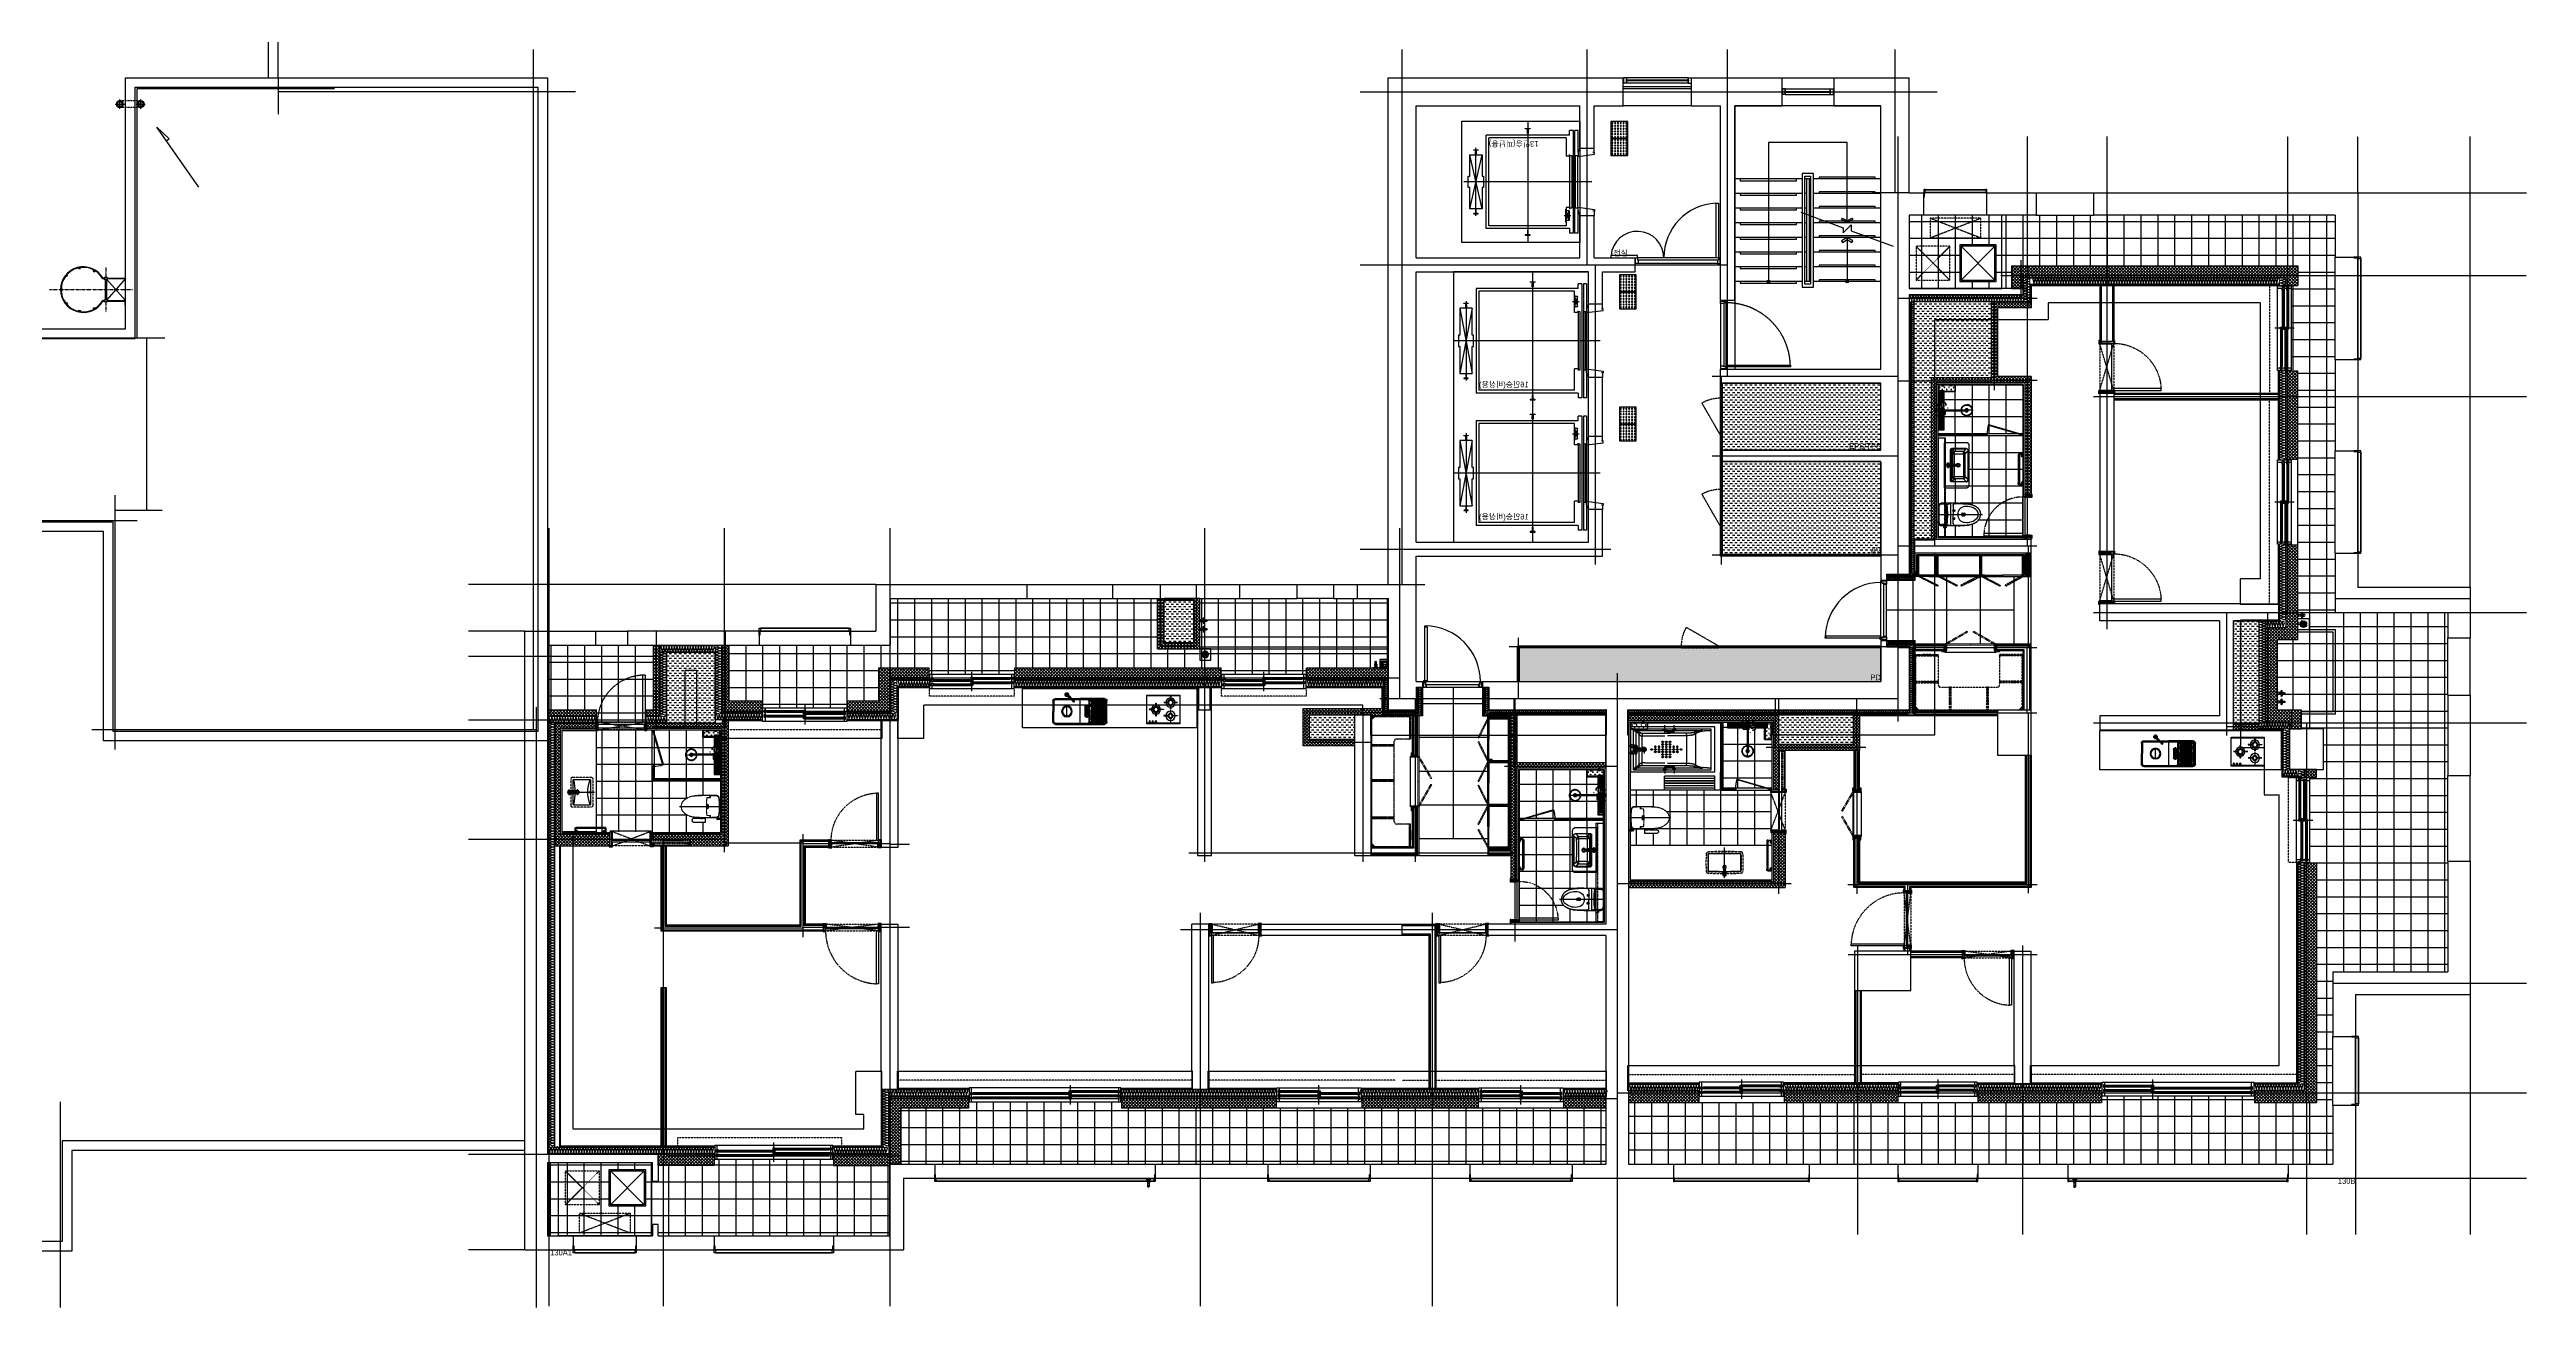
# Model space of a CAD drawing. Header units: millimetres. Extents: x 0 to 179493, y -203649 to 469211.
# Drawn here: x 118023 to 162053, y 422796 to 445146 of the extents above; entities that cross this region are included whole.
import ezdxf

# ---------------------------------------------------------------- set-up
doc = ezdxf.new("R2010")
doc.units = ezdxf.units.MM
for name, pattern in [('X-평면도(기본형)$0$( Hidden )', [0.375, 0.25, -0.125]), ('X-평면도(기본형)$0$-HID', [2.5, 1.5, -1]), ('X-평면도(기본형)$0$CEN', [52.5, 50, -1, 0.5, -1]), ('X-평면도(기본형)$0$CENN', [6.3, 4, -1, 0.3, -1]), ('X-평면도(기본형)$0$DASHDOTX2', [2, 1, -0.5, 0, -0.5]), ('X-평면도(기본형)$0$DDOT', [14, 12, -1, 0, -1]), ('X-평면도(기본형)$0$HID', [2.8, 1.8, -1]), ('X-평면도(기본형)$0$HID2', [7.5, 6, -1.5]), ('X-평면도(기본형)$0$HIDDENX2', [0.75, 0.5, -0.25]), ('X-평면도(기본형)$0$x-ref_plan S1$0$HID', [2.3, 1.5, -0.8]), ('X-평면도(기본형)$0$X-평면도$0$HID', [2.8, 1.8, -1])]:
    doc.linetypes.add(name, pattern=pattern)
for name, color, linetype, true_color in [('X-평면도(기본형)$0$0체크사항', 30, 'Continuous', 0xff7f00), ('X-평면도(기본형)$0$40HAT', 9, 'Continuous', 0x808080), ('X-평면도(기본형)$0$4ELE', 4, 'Continuous', 0x00ffff), ('X-평면도(기본형)$0$4GYP', 4, 'Continuous', 0x00ffff), ('X-평면도(기본형)$0$7GYP', 7, 'Continuous', 0x000000), ('X-평면도(기본형)$0$7RF', 7, 'Continuous', 0x000000), ('X-평면도(기본형)$0$8ELE', 9, 'Continuous', 0x808080), ('X-평면도(기본형)$0$8RF', 9, 'Continuous', 0x808080), ('X-평면도(기본형)$0$A-DOOR', 4, 'Continuous', 0x00ffff), ('X-평면도(기본형)$0$A-ELE8', 9, 'Continuous', 0x808080), ('X-평면도(기본형)$0$A06-시설물-설비', 4, 'Continuous', 0x00ffff), ('X-평면도(기본형)$0$AHID', 5, 'X-평면도(기본형)$0$HID', 0x0000ff), ('X-평면도(기본형)$0$CEN', 1, 'X-평면도(기본형)$0$CEN', 0xff0000), ('X-평면도(기본형)$0$DEFPOINTS-1', 7, 'Continuous', 0x262f4c), ('X-평면도(기본형)$0$DEFTXT', 7, 'Continuous', 0x7fdfff), ('X-평면도(기본형)$0$DOOR', 4, 'Continuous', 0x00ffff), ('X-평면도(기본형)$0$ELEV', 9, 'Continuous', 0x808080), ('X-평면도(기본형)$0$ETC', 9, 'Continuous', 0x808080), ('X-평면도(기본형)$0$F-BATH', 6, 'Continuous', 0xff00ff), ('X-평면도(기본형)$0$FIN', 9, 'Continuous', 0x808080), ('X-평면도(기본형)$0$FUR', 6, 'Continuous', 0xff00ff), ('X-평면도(기본형)$0$FUR-K', 6, 'Continuous', 0xff00ff), ('X-평면도(기본형)$0$FUR-KIT', 6, 'Continuous', 0xff00ff), ('X-평면도(기본형)$0$I-CL-FUR', 9, 'X-평면도(기본형)$0$-HID', 0x808080), ('X-평면도(기본형)$0$I-FL-FUR(B)', 6, 'Continuous', 0xff00ff), ('X-평면도(기본형)$0$I-FL-FUR(S)', 1, 'X-평면도(기본형)$0$-HID', 0xff0000), ('X-평면도(기본형)$0$INS', 9, 'Continuous', 0x808080), ('X-평면도(기본형)$0$INSUL', 9, 'Continuous', 0x808080), ('X-평면도(기본형)$0$KIT', 6, 'Continuous', 0xff00ff), ('X-평면도(기본형)$0$KITC', 6, 'Continuous', 0xff00ff), ('X-평면도(기본형)$0$LV', 4, 'Continuous', 0x00ffff), ('X-평면도(기본형)$0$M_1', 4, 'Continuous', 0x00ffff), ('X-평면도(기본형)$0$M_2', 7, 'Continuous', 0xc0c0c0), ('X-평면도(기본형)$0$MC', 7, 'Continuous', 0x7f7fff), ('X-평면도(기본형)$0$NON', 6, 'Continuous', 0xff00ff), ('X-평면도(기본형)$0$S4ELE', 4, 'Continuous', 0x00ffff), ('X-평면도(기본형)$0$STA', 4, 'Continuous', 0x00ffff), ('X-평면도(기본형)$0$STL', 4, 'Continuous', 0x00ffff), ('X-평면도(기본형)$0$SYM', 7, 'Continuous', 0x000000), ('X-평면도(기본형)$0$TIL', 5, 'Continuous', 0x0000ff), ('X-평면도(기본형)$0$TILE', 7, 'Continuous', 0xc0c0c0), ('X-평면도(기본형)$0$UIS', 7, 'X-평면도(기본형)$0$HID2', 0x000000), ('X-평면도(기본형)$0$W1', 2, 'Continuous', 0xffff00), ('X-평면도(기본형)$0$W2', 3, 'Continuous', 0x00ff00), ('X-평면도(기본형)$0$WID', 4, 'Continuous', 0x00ffff), ('X-평면도(기본형)$0$WIN', 4, 'Continuous', 0x00ffff), ('X-평면도(기본형)$0$국기계양대', 9, 'Continuous', 0x808080), ('X-평면도(기본형)$0$설비OPEN', 9, 'Continuous', 0x808080), ('X-평면도(기본형)$0$수전', 5, 'Continuous', 0x0000ff), ('X-평면도(기본형)$0$피난구', 9, 'Continuous', 0x808080)]:
    doc.layers.add(name, color=color, linetype=linetype, true_color=true_color)
doc.layers.add('X-평면도(기본형)$0$F-FUR-FIX', color=6, linetype='Continuous', lineweight=9, true_color=0xff00ff)
doc.layers.add('X-평면도(기본형)$0$FUR-FIX', color=6, linetype='Continuous', lineweight=9, true_color=0xff00ff)
doc.styles.add('맑은 고딕 Regular', font='')
doc.styles.get('맑은 고딕 Regular').set_extended_font_data('M+39D80 怨좊뵓')
pattern_1 = [(0, (95392.856, 112810.833), (43.75, 43.75), [43.75, -43.75])]
pattern_2 = [(315, (-172988.756, 97481.56), (28.2842712, 28.2842712), []), (45, (-172988.756, 97481.56), (-28.2842712, 28.2842712), [])]

# ---------------------------------------------------------------- blocks, each defined once
blk = doc.blocks.new('X-평면도(기본형)$0$우수관_100A')
at = {"layer": 'X-평면도(기본형)$0$M_1'}
for p, q in [((0, -83), (0, 82)), ((0, 60), (0, 60, 5)), ((0, 50), (0, 50, 4)), ((1, 60, 5), (1, 60)), ((1, 50, 4), (1, 50)), ((82, 0), (-83, 0)), ((0, -50), (0, -50, 4)), ((0, -60), (0, -60, 5))]:
    blk.add_line(p, q, dxfattribs=at)
at = {"layer": 'X-평면도(기본형)$0$M_1', "extrusion": (0, 0, -1)}
for centre, radius in [((0, 0), 60), ((0, 0, -2), 60), ((0, 0), 50), ((0, 0, -2), 50)]:
    blk.add_arc(centre, radius, 90.8, 90, dxfattribs=at)
at = {"layer": 'X-평면도(기본형)$0$M_1'}
for centre, radius in [((0, 0, 5), 60), ((0, 0, 4), 50)]:
    blk.add_arc(centre, radius, 90, 89.2, dxfattribs=at)
at = {"layer": 'X-평면도(기본형)$0$DEFPOINTS-1', "attachment_point": 5, "style": '맑은 고딕 Regular'}
for s, insert, char_height, width in [('RD', (0, 25), 30, 159.13), ('ø100', (0, -19), 20, 161.74)]:
    blk.add_mtext(s, dxfattribs=dict(at, insert=insert, char_height=char_height, width=width))
blk = doc.blocks.new('X-평면도(기본형)$0$안전사다리')
at = {"layer": 'X-평면도(기본형)$0$8ELE'}
for p, q in [((-275, -8), (-275, 0)), ((-196, -324), (-196, 0)), ((-196, 0), (180, -333)), ((196, 0), (-180, -333)), ((196, -324), (196, 0)), ((275, -8), (275, 0)), ((-275, -8), (-204, -8)), ((-208, -402), (-208, -375)), ((-204, -324), (-204, -8)), ((-193, -375), (-193, -405)), ((-177, -337), (177, -337)), ((-177, -363), (177, -363)), ((193, -375), (193, -405)), ((204, -324), (204, -8)), ((275, -8), (204, -8)), ((208, -402), (208, -375)), ((-372, -801), (-392, -804)), ((-386, -833), (-392, -804)), ((-367, -830), (-386, -833)), ((-367, -830), (-372, -801)), ((-349, -565), (-335, -540)), ((-332, -575), (-349, -565)), ((-318, -550), (-335, -540)), ((-332, -575), (-318, -550)), ((318, -550), (335, -540)), ((332, -575), (318, -550)), ((332, -575), (349, -565)), ((349, -565), (335, -540)), ((367, -830), (372, -801)), ((367, -830), (386, -833)), ((372, -801), (392, -804)), ((386, -833), (392, -804)), ((-253, -1028), (-265, -1043)), ((-243, -1062), (-265, -1043)), ((-230, -1047), (-253, -1028)), ((-230, -1047), (-243, -1062)), ((15, -1125), (-15, -1125)), ((-15, -1125), (-15, -1145)), ((15, -1145), (-15, -1145)), ((15, -1125), (15, -1145)), ((230, -1047), (253, -1028)), ((230, -1047), (243, -1062)), ((243, -1062), (265, -1043)), ((253, -1028), (265, -1043))]:
    blk.add_line(p, q, dxfattribs=at)
at = {"layer": 'X-평면도(기본형)$0$8ELE', "linetype": 'X-평면도(기본형)$0$CENN'}
for p, q in [((0, -1350), (0, 125)), ((-400, -350), (400, -350))]:
    blk.add_line(p, q, dxfattribs=at)
at = {"layer": 'X-평면도(기본형)$0$8ELE'}
for centre in [(-200, -350), (200, -350)]:
    blk.add_circle(centre, 26.4, dxfattribs=at)
for radius, start, end in [(405, 120.8317, 59.1683), (395, 119.2427, 60.7573)]:
    blk.add_arc((0, -750), radius, start, end, dxfattribs=at)
blk = doc.blocks.new('X-평면도(기본형)$0$A$C66e6687a')
at = {"layer": 'X-평면도(기본형)$0$수전', "color": 8, "true_color": 0x808080}
for p, q in [((59, 115), (56, 117)), ((59, 85), (56, 83)), ((66, 128), (64, 130)), ((66, 72), (64, 70)), ((71, 88), (68, 86)), ((75, 81), (72, 79)), ((82, 105), (79, 107)), ((86, 112), (83, 114)), ((95, 102), (91, 100)), ((92, 143), (92, 146)), ((92, 54), (92, 57)), ((99, 95), (95, 93)), ((96, 131), (96, 135)), ((96, 131), (96, 135)), ((96, 103), (96, 108)), ((96, 103), (96, 108)), ((96, 79), (96, 82)), ((96, 79), (96, 82)), ((105, 93), (101, 95)), ((104, 131), (104, 135)), ((104, 103), (104, 108)), ((104, 79), (104, 82)), ((109, 100), (105, 102)), ((107, 143), (107, 146)), ((107, 54), (107, 57)), ((117, 114), (114, 112)), ((121, 107), (118, 105)), ((128, 79), (125, 81)), ((132, 86), (129, 88)), ((132, 86), (129, 88)), ((136, 130), (134, 128)), ((136, 70), (134, 72)), ((144, 117), (141, 115)), ((144, 83), (141, 85))]:
    blk.add_line(p, q, dxfattribs=at)
blk.add_lwpolyline([(0, 0), (0, 200), (200, 200), (200, 0)], close=True, dxfattribs=at)
for radius in [57.5, 2.5]:
    blk.add_circle((100, 100), radius, dxfattribs=at)
for centre, radius, start, end in [((100, 100), 48.8, 160.9688, 199.0312), ((55, 115), 1.5, 60, 160.9688), ((55, 85), 1.5, 199.0312, 300), ((100, 100), 42.5, 161.8165, 198.1835), ((58, 114), 1.5, 341.8165, 60), ((58, 86), 1.5, 300, 18.1835), ((100, 100), 48.8, 100.9688, 139.0312), ((64, 131), 1.5, 139.0312, 240), ((64, 69), 1.5, 120, 220.9688), ((100, 100), 48.8, 220.9688, 259.0312), ((100, 100), 36.5, 99.0541, 200.9459), ((67, 129), 1.5, 240, 318.1835), ((67, 88), 1.5, 200.9459, 300), ((67, 71), 1.5, 41.8165, 120), ((100, 100), 42.5, 101.8165, 138.1835), ((100, 100), 42.5, 221.8165, 258.1835), ((100, 100), 30.1, 100.0234, 199.9766), ((70, 89), 1.5, 300, 19.9766), ((73, 78), 1.5, 120, 219.0541), ((100, 100), 36.5, 219.0541, 320.9459), ((76, 80), 1.5, 40.0234, 120), ((100, 100), 23.6, 164.4106, 255.5894), ((79, 106), 1.5, 60, 164.4106), ((100, 100), 30.1, 220.0234, 319.9766), ((82, 104), 1.5, 347.0576, 60), ((100, 100), 23.6, 44.4106, 135.5894), ((84, 115), 1.5, 135.5894, 240), ((100, 100), 17.2, 167.0576, 252.9424), ((87, 114), 1.5, 240, 312.9424), ((100, 100), 17.2, 47.0576, 132.9424), ((100, 100), 10.9, 125.8105, 174.1895), ((91, 101), 1.5, 174.1895, 300), ((91, 146), 1.5, 0, 100.9688), ((91, 143), 1.5, 281.8165, 0), ((91, 57), 1.5, 0, 78.1835), ((91, 54), 1.5, 259.0312, 360), ((94, 135), 1.5, 0, 99.0541), ((94, 108), 1.5, 0, 125.8105), ((94, 79), 1.5, 255.5894, 0), ((94, 131), 1.5, 280.0234, 0), ((94, 131), 1.5, 280.0234, 0), ((94, 103), 1.5, 300, 0), ((96, 91), 1.5, 120, 245.8105), ((94, 82), 1.5, 0, 72.9424), ((100, 100), 10.9, 245.8105, 294.1895), ((100, 94), 1.5, 60, 120), ((105, 135), 1.5, 80.9459, 180), ((105, 131), 1.5, 180, 259.9766), ((105, 108), 1.5, 54.1895, 180), ((105, 103), 1.5, 180, 240), ((104, 91), 1.5, 294.1895, 60), ((105, 82), 1.5, 107.0576, 180), ((105, 79), 1.5, 180, 284.4106), ((100, 100), 30.1, 340.0234, 79.9766), ((100, 100), 17.2, 287.0576, 12.9424), ((100, 100), 36.5, 339.0541, 80.9459), ((100, 100), 10.9, 5.8105, 54.1895), ((100, 100), 23.6, 284.4106, 15.5894), ((109, 146), 1.5, 79.0312, 180), ((109, 143), 1.5, 180, 258.1835), ((109, 57), 1.5, 101.8165, 180), ((109, 54), 1.5, 180, 280.9688), ((100, 100), 48.8, 40.9688, 79.0312), ((100, 100), 42.5, 41.8165, 78.1835), ((109, 101), 1.5, 240, 5.8105), ((100, 100), 42.5, 281.8165, 318.1835), ((100, 100), 48.8, 280.9688, 319.0312), ((113, 114), 1.5, 227.0576, 300), ((116, 115), 1.5, 300, 44.4106), ((118, 104), 1.5, 120, 192.9424), ((121, 106), 1.5, 15.5894, 120), ((124, 80), 1.5, 60, 139.9766), ((130, 89), 1.5, 160.0234, 240), ((127, 78), 1.5, 320.9459, 60), ((133, 129), 1.5, 221.8165, 300), ((133, 88), 1.5, 240, 339.0541), ((133, 71), 1.5, 60, 138.1835), ((136, 131), 1.5, 300, 40.9688), ((136, 69), 1.5, 319.0312, 60), ((142, 114), 1.5, 120, 198.1835), ((100, 100), 42.5, 341.8165, 18.1835), ((142, 86), 1.5, 161.8165, 240), ((145, 115), 1.5, 19.0312, 120), ((145, 85), 1.5, 240, 340.9688), ((100, 100), 48.8, 340.9688, 19.0312)]:
    blk.add_arc(centre, radius, start, end, dxfattribs=at)
blk = doc.blocks.new('X-평면도(기본형)$0$수전-1')
at = {"layer": 'X-평면도(기본형)$0$수전'}
for p, q in [((33478, -11070), (33478, -11099)), ((33478, -11099), (33478, -11129)), ((33484, -11099), (33484, -11079)), ((33484, -11119), (33484, -11099)), ((33549, -11093), (33542, -11055)), ((33549, -11105), (33542, -11143)), ((33552, -11093), (33559, -11055)), ((33552, -11105), (33559, -11143)), ((33595, -11085), (33568, -11085)), ((33568, -11114), (33595, -11114))]:
    blk.add_line(p, q, dxfattribs=at)
for points in [[(33484, -11080), (33520, -11085), (33520, -11099), (33520, -11114), (33484, -11119)], [(33546, -11122), (33541, -11122), (33527, -11109), (33527, -11090), (33541, -11076), (33546, -11076)], [(33555, -11076), (33560, -11076), (33574, -11090), (33574, -11109)], [(33574, -11109), (33560, -11122), (33555, -11122)]]:
    blk.add_lwpolyline(points, dxfattribs=at)
blk.add_circle((33550, -11099), 5.91, dxfattribs=at)
for centre, radius, start, end in [((33471, -11082), 13.2, 10.588, 62.8148), ((33471, -11117), 13.2, 297.1852, 349.412), ((33527, -11058), 28.1, 255.692, 278.489), ((33527, -11141), 28.1, 81.511, 104.308), ((33550, -11055), 8.37, 0, 180), ((33550, -11143), 8.37, 180, 0), ((33595, -11099), 14.7, 270, 90)]:
    blk.add_arc(centre, radius, start, end, dxfattribs=at)
blk = doc.blocks.new('X-평면도(기본형)$0$KH-530S-1 TOP')
at = {"layer": 'X-평면도(기본형)$0$FUR', "linetype": 'Continuous'}
for p, q in [((830448, -150946), (830448, -150896)), ((830449, -150896), (830448, -150896)), ((830448, -150949), (830448, -150949)), ((830449, -150929), (830449, -150896)), ((830455, -150890), (830455, -150888)), ((830455, -150888), (830502, -150888)), ((830455, -150890), (830501, -150890)), ((830455, -150962), (830456, -150962)), ((830457, -150929), (830457, -150924)), ((830458, -150930), (830458, -150925)), ((830466, -150910), (830466, -150909)), ((830480, -150951), (830474, -150951)), ((830480, -150953), (830474, -150953)), ((830480, -150968), (830474, -150968)), ((830474, -150968), (830480, -150968)), ((830476, -150907), (830476, -150906)), ((830476, -150906), (830490, -150906)), ((830490, -150907), (830476, -150907)), ((830476, -150946), (830476, -150946)), ((830480, -150946), (830476, -150946)), ((830476, -150946), (830480, -150946)), ((830480, -150946), (830480, -150968)), ((830480, -150947), (830481, -150947)), ((830480, -150952), (830481, -150952)), ((830480, -150967), (830481, -150967)), ((830481, -150968), (830481, -150946)), ((830965, -150946), (830481, -150946)), ((830965, -150946), (830481, -150946)), ((830965, -150951), (830481, -150951)), ((830965, -150953), (830481, -150953)), ((830965, -150968), (830481, -150968)), ((830965, -150968), (830481, -150968)), ((830490, -150907), (830490, -150906)), ((830501, -150895), (830501, -150890)), ((830502, -150895), (830501, -150895)), ((830502, -150888), (830502, -150895)), ((830991, -150888), (830944, -150888)), ((830944, -150895), (830944, -150888)), ((830944, -150895), (830945, -150895)), ((830991, -150890), (830945, -150890)), ((830945, -150895), (830945, -150890)), ((830970, -150906), (830956, -150906)), ((830956, -150907), (830956, -150906)), ((830970, -150907), (830956, -150907)), ((830965, -150946), (830965, -150968)), ((830966, -150947), (830965, -150947)), ((830966, -150952), (830965, -150952)), ((830966, -150967), (830965, -150967)), ((830966, -150946), (830970, -150946)), ((830966, -150946), (830970, -150946)), ((830966, -150946), (830966, -150968)), ((830966, -150951), (830972, -150951)), ((830966, -150953), (830972, -150953)), ((830972, -150968), (830966, -150968)), ((830972, -150968), (830966, -150968)), ((830970, -150907), (830970, -150906)), ((830970, -150946), (830970, -150946)), ((830972, -150968), (830972, -150951)), ((830979, -150910), (830980, -150909)), ((830988, -150930), (830988, -150925)), ((830989, -150929), (830989, -150924)), ((830991, -150890), (830991, -150888)), ((830997, -150896), (830998, -150896)), ((830997, -150929), (830997, -150896)), ((830998, -150946), (830998, -150896)), ((830998, -150949), (830998, -150949))]:
    blk.add_line(p, q, dxfattribs=at)
for points in [[(830448, -150946), (830448, -150946), (830448, -150948), (830448, -150949), (830448, -150950), (830448, -150951), (830449, -150952), (830449, -150953), (830449, -150954), (830450, -150955), (830450, -150956), (830451, -150957), (830452, -150958), (830452, -150959), (830453, -150959), (830454, -150960), (830454, -150961), (830455, -150962)], [(830470, -150945), (830470, -150945), (830469, -150944), (830468, -150944), (830467, -150944), (830466, -150943), (830465, -150943), (830465, -150942), (830464, -150942), (830463, -150941), (830463, -150940), (830462, -150940), (830461, -150939), (830461, -150939), (830460, -150938), (830460, -150937), (830460, -150936), (830459, -150935), (830459, -150935), (830459, -150934), (830459, -150933), (830458, -150932), (830458, -150931), (830458, -150930), (830458, -150930)], [(830988, -150930), (830988, -150930), (830987, -150931), (830987, -150932), (830987, -150933), (830987, -150934), (830987, -150935), (830986, -150935), (830986, -150936), (830986, -150937), (830985, -150938), (830985, -150939), (830984, -150939), (830984, -150940), (830983, -150940), (830982, -150941), (830982, -150942), (830981, -150942), (830980, -150943), (830980, -150943), (830979, -150944), (830978, -150944), (830977, -150944), (830976, -150945), (830975, -150945)], [(830990, -150962), (830990, -150962), (830991, -150961), (830992, -150960), (830993, -150959), (830994, -150959), (830994, -150958), (830995, -150957), (830995, -150956), (830996, -150955), (830996, -150954), (830997, -150953), (830997, -150952), (830997, -150951), (830997, -150950), (830998, -150949), (830998, -150948), (830998, -150946), (830998, -150946)]]:
    blk.add_lwpolyline(points, dxfattribs=at)
for centre, radius, start, end in [((830455, -150896), 7.15, 90, 180), ((830470, -150946), 22.5, 179.9974, 182.9154), ((830470, -150946), 22.3, 182.919, 183.9707), ((830470, -150946), 22, 183.9685, 186.2364), ((830470, -150946), 21.8, 186.239, 187.046), ((830469, -150946), 21.5, 187.0414, 189.9541), ((830455, -150896), 6, 90, 180), ((830471, -150943), 24.7, 231.3106, 231.75), ((830476, -150925), 17.9, 90, 180), ((830476, -150925), 19, 90, 122.8983), ((830490, -150895), 12.2, 270, 0), ((830490, -150895), 11, 270, 0), ((830956, -150895), 12.2, 180, 270), ((830956, -150895), 11, 180, 270), ((830970, -150925), 19, 57.1017, 90), ((830970, -150925), 17.9, 0, 90), ((830974, -150943), 24.7, 308.25, 308.6894), ((830991, -150896), 7.15, 0, 90), ((830991, -150896), 6, 0, 90), ((830975, -150946), 22.5, 357.0855, 0.0026), ((830976, -150946), 22.3, 356.0305, 357.0819), ((830976, -150946), 22, 353.7647, 356.0327), ((830976, -150946), 21.8, 352.9547, 353.7621), ((830976, -150946), 21.5, 350.0464, 352.9594)]:
    blk.add_arc(centre, radius, start, end, dxfattribs=at)
for points, knots in [([(830449, -150929), (830449, -150929), (830449, -150929), (830448, -150929), (830448, -150929), (830448, -150929), (830448, -150929), (830448, -150930), (830448, -150930)], [0, 0, 0, 0, 0.440988, 0.642531, 0.822402, 0.975483, 1.098602, 1.261762, 1.261762, 1.261762, 1.261762]), ([(830456, -150947), (830455, -150946), (830452, -150943), (830450, -150939), (830448, -150934), (830448, -150931), (830448, -150930)], [0, 0, 0, 0, 4.838628, 9.636886, 14.480568, 19.431019, 19.431019, 19.431019, 19.431019]), ([(830448, -150949), (830448, -150951), (830449, -150953), (830451, -150957), (830453, -150960), (830455, -150961), (830456, -150962)], [0, 0, 0, 0, 3.782075, 7.546649, 11.332033, 15.175038, 15.175038, 15.175038, 15.175038]), ([(830457, -150945), (830455, -150944), (830453, -150942), (830451, -150938), (830449, -150934), (830449, -150931), (830449, -150929)], [0, 0, 0, 0, 4.573855, 9.111983, 13.696208, 18.384347, 18.384347, 18.384347, 18.384347]), ([(830457, -150945), (830457, -150945), (830456, -150946), (830456, -150946), (830456, -150946), (830456, -150946), (830456, -150947)], [0, 0, 0, 0, 0.43664, 0.881561, 1.278008, 1.58144, 1.58144, 1.58144, 1.58144]), ([(830474, -150953), (830472, -150953), (830469, -150952), (830464, -150951), (830460, -150949), (830457, -150948), (830456, -150947)], [0, 0, 0, 0, 4.999589, 9.943207, 14.781928, 19.479328, 19.479328, 19.479328, 19.479328]), ([(830456, -150962), (830457, -150963), (830460, -150965), (830464, -150967), (830469, -150968), (830472, -150968), (830474, -150968)], [0, 0, 0, 0, 4.692054, 9.512763, 14.429729, 19.39831, 19.39831, 19.39831, 19.39831]), ([(830456, -150962), (830456, -150962), (830456, -150962), (830456, -150962), (830456, -150962)], [0, 0, 0, 0, 0.0503004, 0.2288824, 0.2288824, 0.2288824, 0.2288824]), ([(830456, -150962), (830457, -150963), (830460, -150965), (830464, -150967), (830469, -150968), (830472, -150968), (830474, -150968)], [0, 0, 0, 0, 4.655129, 9.447671, 14.342112, 19.290856, 19.290856, 19.290856, 19.290856]), ([(830457, -150924), (830457, -150923), (830457, -150920), (830459, -150915), (830462, -150911), (830464, -150909), (830466, -150909)], [0, 0, 0, 0, 4.601942, 9.262095, 13.951856, 18.650133, 18.650133, 18.650133, 18.650133]), ([(830458, -150925), (830458, -150925), (830458, -150924), (830458, -150924), (830458, -150924), (830458, -150924), (830457, -150924), (830457, -150924), (830457, -150924)], [0, 0, 0, 0, 0.136541, 0.252864, 0.401806, 0.579319, 0.779705, 1.220335, 1.220335, 1.220335, 1.220335]), ([(830470, -150945), (830468, -150945), (830465, -150944), (830462, -150941), (830460, -150939), (830459, -150937), (830458, -150935), (830457, -150932), (830457, -150930), (830457, -150929)], [0, 0, 0, 0, 5.697319, 8.478851, 11.221022, 13.942253, 16.664795, 19.408929, 22.189651, 22.189651, 22.189651, 22.189651]), ([(830458, -150929), (830458, -150929), (830458, -150929), (830458, -150929), (830457, -150929), (830457, -150929)], [0, 0, 0, 0, 0.191673, 0.458247, 1.137682, 1.137682, 1.137682, 1.137682]), ([(830474, -150951), (830472, -150951), (830469, -150951), (830465, -150950), (830460, -150948), (830458, -150946), (830457, -150945)], [0, 0, 0, 0, 4.77972, 9.505934, 14.131864, 18.622684, 18.622684, 18.622684, 18.622684]), ([(830458, -150930), (830458, -150930), (830458, -150930), (830458, -150929), (830458, -150929)], [0, 0, 0, 0, 0.0283776, 0.1267171, 0.1267171, 0.1267171, 0.1267171]), ([(830470, -150945), (830471, -150945), (830473, -150945), (830475, -150946), (830476, -150946)], [0, 0, 0, 0, 1.449088, 5.835684, 5.835684, 5.835684, 5.835684]), ([(830470, -150945), (830470, -150945), (830470, -150945), (830470, -150945), (830470, -150945), (830470, -150945), (830470, -150945), (830470, -150945)], [0, 0, 0, 0, 0.0624954, 0.1133584, 0.1790971, 0.3537054, 0.5781731, 0.5781731, 0.5781731, 0.5781731]), ([(830476, -150946), (830475, -150946), (830473, -150946), (830471, -150946), (830470, -150945)], [0, 0, 0, 0, 1.54704, 6.149964, 6.149964, 6.149964, 6.149964]), ([(830501, -150890), (830501, -150889), (830501, -150889), (830501, -150889), (830502, -150889), (830502, -150889), (830502, -150889), (830502, -150889), (830502, -150889), (830502, -150888), (830502, -150888), (830502, -150888), (830502, -150888), (830502, -150888)], [0, 0, 0, 0, 0.273421, 0.542841, 0.803517, 1.049277, 1.270838, 1.36857, 1.454933, 1.526701, 1.580117, 1.613258, 1.626429, 1.626429, 1.626429, 1.626429]), ([(830945, -150890), (830945, -150889), (830945, -150889), (830944, -150889), (830944, -150889), (830944, -150889), (830944, -150889), (830944, -150889), (830944, -150889), (830944, -150888), (830944, -150888), (830944, -150888), (830944, -150888), (830944, -150888)], [0, 0, 0, 0, 0.273421, 0.542841, 0.803517, 1.049277, 1.270838, 1.36857, 1.454933, 1.526701, 1.580117, 1.613258, 1.626429, 1.626429, 1.626429, 1.626429]), ([(830975, -150945), (830975, -150945), (830973, -150945), (830971, -150946), (830970, -150946)], [0, 0, 0, 0, 1.449088, 5.835684, 5.835684, 5.835684, 5.835684]), ([(830970, -150946), (830970, -150946), (830972, -150946), (830974, -150946), (830976, -150945)], [0, 0, 0, 0, 1.54704, 6.149964, 6.149964, 6.149964, 6.149964]), ([(830972, -150951), (830973, -150951), (830976, -150951), (830981, -150950), (830985, -150948), (830988, -150946), (830989, -150945)], [0, 0, 0, 0, 4.77972, 9.505934, 14.131864, 18.622684, 18.622684, 18.622684, 18.622684]), ([(830972, -150953), (830973, -150953), (830977, -150952), (830981, -150951), (830986, -150949), (830989, -150948), (830990, -150947)], [0, 0, 0, 0, 4.999589, 9.943207, 14.781928, 19.479328, 19.479328, 19.479328, 19.479328]), ([(830990, -150962), (830989, -150963), (830986, -150965), (830981, -150967), (830977, -150968), (830973, -150968), (830972, -150968)], [0, 0, 0, 0, 4.692054, 9.512763, 14.429729, 19.39831, 19.39831, 19.39831, 19.39831]), ([(830990, -150962), (830988, -150963), (830986, -150965), (830981, -150967), (830977, -150968), (830973, -150968), (830972, -150968)], [0, 0, 0, 0, 4.655129, 9.447671, 14.342112, 19.290856, 19.290856, 19.290856, 19.290856]), ([(830975, -150945), (830975, -150945), (830976, -150945), (830976, -150945), (830976, -150945), (830976, -150945), (830976, -150945), (830976, -150945)], [0, 0, 0, 0, 0.0624955, 0.1133584, 0.1790972, 0.3537054, 0.578173, 0.578173, 0.578173, 0.578173]), ([(830976, -150945), (830978, -150945), (830980, -150944), (830983, -150941), (830985, -150939), (830987, -150937), (830988, -150935), (830989, -150932), (830989, -150930), (830989, -150929)], [0, 0, 0, 0, 5.697319, 8.478851, 11.221022, 13.942253, 16.664795, 19.408929, 22.189651, 22.189651, 22.189651, 22.189651]), ([(830989, -150924), (830989, -150923), (830988, -150920), (830987, -150915), (830984, -150911), (830981, -150909), (830980, -150909)], [0, 0, 0, 0, 4.601942, 9.262095, 13.951856, 18.650133, 18.650133, 18.650133, 18.650133]), ([(830988, -150925), (830988, -150925), (830988, -150924), (830988, -150924), (830988, -150924), (830988, -150924), (830988, -150924), (830989, -150924), (830989, -150924)], [0, 0, 0, 0, 0.136541, 0.252864, 0.401806, 0.579319, 0.779705, 1.220335, 1.220335, 1.220335, 1.220335]), ([(830988, -150930), (830988, -150930), (830988, -150930), (830988, -150929), (830988, -150929)], [0, 0, 0, 0, 0.0283776, 0.1267171, 0.1267171, 0.1267171, 0.1267171]), ([(830988, -150929), (830988, -150929), (830988, -150929), (830988, -150929), (830988, -150929), (830989, -150929)], [0, 0, 0, 0, 0.191673, 0.458247, 1.137682, 1.137682, 1.137682, 1.137682]), ([(830989, -150945), (830990, -150944), (830992, -150942), (830995, -150938), (830996, -150934), (830997, -150931), (830997, -150929)], [0, 0, 0, 0, 4.573855, 9.111983, 13.696208, 18.384347, 18.384347, 18.384347, 18.384347]), ([(830989, -150945), (830989, -150945), (830989, -150946), (830990, -150946), (830990, -150946), (830990, -150946), (830990, -150947)], [0, 0, 0, 0, 0.43664, 0.881561, 1.278008, 1.58144, 1.58144, 1.58144, 1.58144]), ([(830990, -150947), (830991, -150946), (830993, -150943), (830996, -150939), (830998, -150934), (830998, -150931), (830998, -150930)], [0, 0, 0, 0, 4.838628, 9.636886, 14.480568, 19.431019, 19.431019, 19.431019, 19.431019]), ([(830998, -150949), (830997, -150951), (830997, -150953), (830995, -150957), (830993, -150960), (830991, -150961), (830990, -150962)], [0, 0, 0, 0, 3.782076, 7.546651, 11.332035, 15.175041, 15.175041, 15.175041, 15.175041]), ([(830990, -150962), (830990, -150962), (830990, -150962), (830990, -150962), (830990, -150962)], [0, 0, 0, 0, 0.0503003, 0.2288822, 0.2288822, 0.2288822, 0.2288822]), ([(830997, -150929), (830997, -150929), (830997, -150929), (830997, -150929), (830998, -150929), (830998, -150929), (830998, -150929), (830998, -150930), (830998, -150930)], [0, 0, 0, 0, 0.440988, 0.642531, 0.822402, 0.975483, 1.098602, 1.261762, 1.261762, 1.261762, 1.261762])]:
    blk.add_open_spline(points, degree=3, knots=knots, dxfattribs=at)
blk = doc.blocks.new('X-평면도(기본형)$0$코너  선반')
at = {"layer": 'X-평면도(기본형)$0$FUR'}
for p, q in [((506869, 180298), (506869, 180415)), ((506869, 180415), (506928, 180415)), ((506873, 180295), (507166, 180295)), ((506928, 180421), (506928, 180400)), ((506928, 180400), (506967, 180400)), ((506929, 180422), (506966, 180422)), ((506929, 180422), (506966, 180422)), ((506967, 180400), (506967, 180421)), ((506967, 180415), (507071, 180415)), ((507071, 180400), (507071, 180421)), ((507110, 180422), (507072, 180422)), ((507110, 180422), (507072, 180422)), ((507110, 180400), (507072, 180400)), ((507111, 180421), (507111, 180400)), ((507111, 180415), (507169, 180415)), ((507169, 180298), (507169, 180415))]:
    blk.add_line(p, q, dxfattribs=at)
at = {"layer": 'X-평면도(기본형)$0$FUR', "color": 8, "true_color": 0x808080}
for p, q in [((506869, 180395), (506869, 180312)), ((506876, 180395), (506876, 180312)), ((507119, 180307), (506881, 180307)), ((507119, 180300), (506881, 180300)), ((507119, 180307), (507157, 180307)), ((507119, 180300), (507157, 180300)), ((507162, 180395), (507162, 180312)), ((507169, 180395), (507169, 180312))]:
    blk.add_line(p, q, dxfattribs=at)
for centre in [(506899, 180375), (506939, 180335), (506979, 180375), (507019, 180335), (507059, 180375), (507099, 180335), (507139, 180375)]:
    blk.add_circle(centre, 5, dxfattribs=at)
for centre, radius, start, end in [((506873, 180395), 3.5, 0, 180), ((506881, 180312), 12, 180, 270), ((506881, 180312), 5, 180, 270), ((507157, 180312), 5, 270, 0), ((507157, 180312), 12, 270, 0), ((507166, 180395), 3.5, 0, 180)]:
    blk.add_arc(centre, radius, start, end, dxfattribs=at)
at = {"layer": 'X-평면도(기본형)$0$FUR'}
for centre, radius, start, end in [((506873, 180298), 3.5, 180, 270), ((506929, 180421), 1, 90, 180), ((506928, 180400), 0.5, 180, 270), ((506966, 180421), 1, 0, 90), ((506967, 180400), 0.5, 270, 0), ((507072, 180421), 1, 90, 180), ((507072, 180400), 0.5, 180, 270), ((507110, 180421), 1, 0, 90), ((507110, 180400), 0.5, 270, 0), ((507166, 180298), 3.5, 270, 0)]:
    blk.add_arc(centre, radius, start, end, dxfattribs=at)
blk = doc.blocks.new('X-평면도(기본형)$0$T1')
at = {"layer": 'X-평면도(기본형)$0$FUR', "color": 8, "true_color": 0x808080}
for p, q in [((10, 670), (90, 670)), ((10, 650), (90, 650)), ((10, 630), (90, 630)), ((10, 610), (90, 610)), ((10, 590), (90, 590)), ((10, 570), (90, 570)), ((10, 550), (90, 550)), ((10, 530), (90, 530)), ((10, 510), (90, 510)), ((10, 490), (90, 490)), ((10, 470), (58, 470)), ((0, 410), (29, 410)), ((0, 390), (54, 390)), ((0, 310), (70, 310)), ((0, 290), (29, 290)), ((7, 370), (55, 370)), ((7, 330), (70, 330)), ((10, 230), (90, 230)), ((10, 210), (90, 210)), ((10, 190), (90, 190)), ((10, 170), (90, 170)), ((10, 150), (90, 150)), ((10, 130), (90, 130)), ((10, 110), (90, 110)), ((10, 90), (90, 90)), ((10, 70), (90, 70)), ((10, 50), (90, 50)), ((10, 30), (90, 30)), ((43, 270), (90, 270)), ((43, 250), (90, 250))]:
    blk.add_line(p, q, dxfattribs=at)
at = {"layer": 'X-평면도(기본형)$0$FUR'}
for points in [[(100, 271), (100, 0), (0, 0), (0, 700), (100, 700), (100, 487)], [(10, 462), (10, 690), (90, 690), (90, 487)], [(90, 271), (90, 10), (10, 10), (10, 238)]]:
    blk.add_lwpolyline(points, dxfattribs=at)
blk = doc.blocks.new('X-평면도(기본형)$0$SB1703 1500')
at = {"layer": 'X-평면도(기본형)$0$FUR', "color": 8, "true_color": 0x808080}
for p, q in [((-3, 464), (-12, 464)), ((-8, 473), (-7, 474)), ((-8, 455), (-8, 473)), ((-8, 455), (-7, 454)), ((-7, 474), (0, 474)), ((-7, 454), (-7, 474)), ((-7, 454), (0, 454)), ((0, 420), (0, 490)), ((6, 490), (0, 490)), ((6, 490), (6, 420)), ((6, 420), (6, 490)), ((38, 484), (38, 426)), ((40, 482), (40, 428)), ((40, 473), (40, 437)), ((40, 473), (40, 473)), ((40, 468), (43, 468)), ((40, 442), (43, 442)), ((43, 440), (43, 470)), ((68, 470), (43, 470)), ((44, 467), (44, 470)), ((67, 467), (44, 467)), ((44, 452), (44, 458)), ((67, 458), (44, 458)), ((67, 452), (44, 452)), ((67, 443), (44, 443)), ((44, 440), (44, 443)), ((67, 467), (67, 470)), ((67, 452), (67, 458)), ((67, 440), (67, 443)), ((68, 440), (68, 470)), ((68, 465), (69, 465)), ((68, 445), (69, 445)), ((69, 477), (70, 477)), ((70, 478), (101, 473)), ((70, 409), (70, 477)), ((101, 472), (70, 477)), ((113, 458), (114, 458)), ((113, 458), (113, 435)), ((114, 458), (114, 435)), ((240, 448), (240, 327)), ((-3, 336), (-12, 336)), ((-8, 345), (-7, 346)), ((-8, 327), (-8, 345)), ((-8, 327), (-7, 326)), ((-7, 326), (-7, 346)), ((-7, 346), (0, 346)), ((-7, 326), (0, 326)), ((6, 420), (0, 420)), ((0, 310), (0, 380)), ((6, 380), (0, 380)), ((6, 310), (0, 310)), ((6, 380), (6, 310)), ((6, 310), (6, 380)), ((38, 374), (38, 316)), ((40, 437), (40, 437)), ((40, 372), (40, 318)), ((40, 363), (40, 327)), ((40, 363), (40, 363)), ((40, 358), (43, 358)), ((40, 332), (43, 332)), ((40, 327), (40, 327)), ((68, 440), (43, 440)), ((43, 330), (43, 360)), ((68, 360), (43, 360)), ((68, 330), (43, 330)), ((44, 357), (44, 360)), ((67, 357), (44, 357)), ((44, 342), (44, 348)), ((67, 348), (44, 348)), ((67, 342), (44, 342)), ((44, 330), (44, 333)), ((67, 333), (44, 333)), ((67, 357), (67, 360)), ((67, 342), (67, 348)), ((67, 330), (67, 333)), ((68, 330), (68, 360)), ((68, 355), (69, 355)), ((68, 335), (69, 335)), ((69, 374), (69, 426)), ((70, 409), (69, 409)), ((69, 391), (70, 391)), ((70, 323), (69, 323)), ((70, 323), (70, 391)), ((70, 323), (101, 328)), ((70, 322), (101, 327)), ((82, 400), (82, 400)), ((82, 400), (82, 400)), ((84, 403), (84, 403)), ((84, 397), (84, 397)), ((108, 424), (106, 424)), ((108, 376), (106, 376)), ((108, 424), (108, 424)), ((108, 424), (108, 424)), ((108, 424), (108, 424)), ((108, 424), (108, 424)), ((108, 424), (108, 424)), ((108, 376), (108, 376)), ((108, 376), (108, 376)), ((108, 376), (108, 376)), ((109, 424), (183, 423)), ((109, 423), (109, 424)), ((183, 422), (109, 423)), ((109, 377), (183, 378)), ((109, 377), (109, 376)), ((109, 376), (183, 377)), ((114, 435), (113, 435)), ((113, 365), (114, 365)), ((113, 365), (113, 342)), ((114, 342), (113, 342)), ((114, 342), (114, 365)), ((183, 422), (183, 423)), ((183, 377), (183, 378)), ((186, 422), (201, 422)), ((186, 378), (201, 378)), ((201, 420), (189, 420)), ((189, 380), (201, 380)), ((193, 400), (287, 400)), ((201, 422), (201, 422)), ((201, 378), (201, 378)), ((208, 413), (209, 413)), ((208, 413), (208, 387)), ((209, 387), (208, 387)), ((209, 387), (209, 413))]:
    blk.add_line(p, q, dxfattribs=at)
at = {"layer": 'X-평면도(기본형)$0$FUR', "color": 8, "linetype": 'X-평면도(기본형)$0$HIDDENX2', "ltscale": 2, "true_color": 0x808080}
for p, q in [((-3, 464), (-12, 464)), ((-8, 473), (-7, 474)), ((-8, 455), (-8, 473)), ((-8, 455), (-7, 454)), ((-7, 474), (0, 474)), ((-7, 454), (-7, 474)), ((-7, 454), (0, 454)), ((-4, 455), (44, 455)), ((0, 420), (0, 490)), ((6, 490), (0, 490)), ((6, 490), (6, 420)), ((6, 420), (6, 490)), ((38, 484), (38, 426)), ((40, 482), (40, 428)), ((40, 473), (40, 437)), ((40, 473), (40, 473)), ((40, 468), (43, 468)), ((40, 442), (43, 442)), ((43, 440), (43, 470)), ((68, 470), (43, 470)), ((44, 467), (44, 470)), ((67, 467), (44, 467)), ((44, 452), (44, 458)), ((67, 458), (44, 458)), ((67, 452), (44, 452)), ((67, 443), (44, 443)), ((44, 440), (44, 443)), ((67, 467), (67, 470)), ((67, 452), (67, 458)), ((67, 440), (67, 443)), ((68, 440), (68, 470)), ((68, 465), (69, 465)), ((68, 445), (69, 445)), ((69, 477), (70, 477)), ((70, 478), (101, 473)), ((70, 409), (70, 477)), ((101, 472), (70, 477)), ((113, 458), (113, 435)), ((113, 458), (114, 458)), ((114, 458), (114, 435)), ((240, 448), (240, 327)), ((578, 766), (610, 766)), ((604, 766), (604, 746)), ((610, 746), (604, 746)), ((607, 701), (607, 831)), ((610, 766), (610, 746)), ((610, 766), (619, 766)), ((769, 766), (761, 766)), ((802, 766), (769, 766)), ((769, 766), (769, 746)), ((769, 746), (775, 746)), ((772, 701), (772, 831)), ((775, 766), (775, 746)), ((1500, 0), (1500, 800)), ((-3, 336), (-12, 336)), ((-8, 345), (-7, 346)), ((-8, 327), (-8, 345)), ((-8, 327), (-7, 326)), ((-7, 346), (0, 346)), ((-7, 326), (-7, 346)), ((-7, 326), (0, 326)), ((-4, 345), (44, 345)), ((6, 420), (0, 420)), ((6, 380), (0, 380)), ((0, 310), (0, 380)), ((6, 310), (0, 310)), ((6, 380), (6, 310)), ((6, 310), (6, 380)), ((38, 374), (38, 316)), ((40, 437), (40, 437)), ((40, 372), (40, 318)), ((40, 363), (40, 363)), ((40, 363), (40, 327)), ((40, 358), (43, 358)), ((40, 332), (43, 332)), ((40, 327), (40, 327)), ((68, 440), (43, 440)), ((68, 360), (43, 360)), ((43, 330), (43, 360)), ((68, 330), (43, 330)), ((44, 357), (44, 360)), ((67, 357), (44, 357)), ((67, 348), (44, 348)), ((44, 342), (44, 348)), ((67, 342), (44, 342)), ((67, 333), (44, 333)), ((44, 330), (44, 333)), ((219, 400), (59, 400)), ((67, 357), (67, 360)), ((67, 342), (67, 348)), ((67, 330), (67, 333)), ((68, 330), (68, 360)), ((68, 355), (69, 355)), ((68, 335), (69, 335)), ((69, 374), (69, 426)), ((70, 409), (69, 409)), ((69, 391), (70, 391)), ((70, 323), (69, 323)), ((70, 323), (70, 391)), ((70, 323), (101, 328)), ((70, 322), (101, 327)), ((82, 400), (82, 400)), ((82, 400), (82, 400)), ((84, 403), (84, 403)), ((84, 397), (84, 397)), ((108, 424), (106, 424)), ((108, 376), (106, 376)), ((108, 424), (108, 424)), ((108, 424), (108, 424)), ((108, 424), (108, 424)), ((108, 424), (108, 424)), ((108, 424), (108, 424)), ((108, 376), (108, 376)), ((108, 376), (108, 376)), ((108, 376), (108, 376)), ((109, 423), (109, 424)), ((109, 424), (183, 423)), ((183, 422), (109, 423)), ((109, 377), (183, 378)), ((109, 377), (109, 376)), ((109, 376), (183, 377)), ((114, 435), (113, 435)), ((113, 365), (114, 365)), ((113, 365), (113, 342)), ((114, 342), (113, 342)), ((114, 342), (114, 365)), ((183, 422), (183, 423)), ((183, 377), (183, 378)), ((186, 422), (201, 422)), ((186, 378), (201, 378)), ((201, 420), (189, 420)), ((189, 380), (201, 380)), ((193, 400), (287, 400)), ((201, 422), (201, 422)), ((201, 378), (201, 378)), ((208, 413), (208, 387)), ((208, 413), (209, 413)), ((209, 387), (208, 387)), ((209, 387), (209, 413)), ((578, 34), (610, 34)), ((604, 34), (604, 54)), ((610, 54), (604, 54)), ((607, 99), (607, -31)), ((610, 34), (610, 54)), ((610, 34), (619, 34)), ((769, 34), (761, 34)), ((769, 34), (769, 54)), ((769, 54), (775, 54)), ((802, 34), (769, 34)), ((772, 99), (772, -31)), ((775, 34), (775, 54))]:
    blk.add_line(p, q, dxfattribs=at)
at = {"layer": 'X-평면도(기본형)$0$FUR', "color": 1, "true_color": 0xff0000}
for p, q in [((-4, 455), (44, 455)), ((607, 701), (607, 831)), ((772, 701), (772, 831)), ((-4, 345), (44, 345)), ((219, 400), (59, 400)), ((607, 99), (607, -31)), ((772, 99), (772, -31))]:
    blk.add_line(p, q, dxfattribs=at)
at = {"layer": 'X-평면도(기본형)$0$FUR'}
for p, q in [((578, 766), (610, 766)), ((604, 766), (604, 746)), ((610, 746), (604, 746)), ((610, 766), (610, 746)), ((610, 766), (619, 766)), ((769, 766), (761, 766)), ((802, 766), (769, 766)), ((769, 766), (769, 746)), ((769, 746), (775, 746)), ((775, 766), (775, 746)), ((1500, 0), (1500, 800)), ((578, 34), (610, 34)), ((604, 34), (604, 54)), ((610, 54), (604, 54)), ((610, 34), (610, 54)), ((610, 34), (619, 34)), ((769, 34), (761, 34)), ((769, 34), (769, 54)), ((769, 54), (775, 54)), ((802, 34), (769, 34)), ((775, 34), (775, 54))]:
    blk.add_line(p, q, dxfattribs=at)
at = {"layer": 'X-평면도(기본형)$0$FUR', "color": 8, "true_color": 0x808080}
for points in [[(114, 458), (114, 460), (114, 462), (113, 464), (112, 466), (110, 468), (109, 470), (107, 471), (105, 472), (103, 473), (101, 473)], [(101, 327), (103, 327), (105, 328), (107, 329), (109, 330), (110, 332), (112, 334), (113, 336), (114, 338), (114, 340), (114, 342)], [(114, 434), (114, 434), (114, 435), (114, 435)], [(120, 425), (119, 426), (118, 427), (117, 428), (116, 430), (115, 431), (114, 433), (114, 434)], [(114, 366), (114, 367), (115, 369), (116, 370), (117, 372), (118, 373), (119, 374), (120, 375)], [(114, 365), (114, 365), (114, 366), (114, 366)], [(124, 424), (123, 424), (121, 425), (120, 425)], [(120, 375), (121, 375), (123, 376), (124, 376)], [(209, 413), (209, 414), (209, 416), (208, 417), (207, 419), (206, 420), (205, 421), (203, 421), (202, 422), (201, 422)], [(201, 378), (202, 378), (203, 379), (205, 379), (206, 380), (207, 381), (208, 383), (209, 384), (209, 386), (209, 387)]]:
    blk.add_lwpolyline(points, dxfattribs=at)
at = {"layer": 'X-평면도(기본형)$0$FUR', "color": 8, "linetype": 'X-평면도(기본형)$0$HIDDENX2', "ltscale": 2, "true_color": 0x808080}
for points in [[(114, 458), (114, 460), (114, 462), (113, 464), (112, 466), (110, 468), (109, 470), (107, 471), (105, 472), (103, 473), (101, 473)], [(101, 327), (103, 327), (105, 328), (107, 329), (109, 330), (110, 332), (112, 334), (113, 336), (114, 338), (114, 340), (114, 342)], [(114, 434), (114, 434), (114, 435), (114, 435)], [(120, 425), (119, 426), (118, 427), (117, 428), (116, 430), (115, 431), (114, 433), (114, 434)], [(114, 366), (114, 367), (115, 369), (116, 370), (117, 372), (118, 373), (119, 374), (120, 375)], [(114, 365), (114, 365), (114, 366), (114, 366)], [(124, 424), (123, 424), (121, 425), (120, 425)], [(120, 375), (121, 375), (123, 376), (124, 376)], [(209, 413), (209, 414), (209, 416), (208, 417), (207, 419), (206, 420), (205, 421), (203, 421), (202, 422), (201, 422)], [(201, 378), (202, 378), (203, 379), (205, 379), (206, 380), (207, 381), (208, 383), (209, 384), (209, 386), (209, 387)]]:
    blk.add_lwpolyline(points, dxfattribs=at)
at = {"layer": 'X-평면도(기본형)$0$FUR', "color": 8, "true_color": 0x808080}
for centre, radius, start, end in [((40, 583), 99.3, 250.1846, 268.8691), ((6, 488), 2, 70.1846, 90), ((38, 482), 2, 0, 88.8691), ((70, 477), 1.5, 81.535, 154.6019), ((40, 327), 99.3, 91.1309, 109.8154), ((6, 422), 2, 270, 289.8154), ((6, 378), 2, 70.1846, 90), ((40, 473), 99.3, 250.1846, 268.8691), ((40, 217), 99.3, 91.1309, 109.8154), ((6, 312), 2, 270, 289.8154), ((38, 428), 2, 271.1309, 0), ((38, 372), 2, 0, 88.8691), ((38, 318), 2, 271.1309, 0), ((70, 323), 1.5, 205.3981, 278.465), ((347, 400), 277, 178.2057, 181.7943), ((104, 400), 34.7, 74.9548, 89.9993), ((106, 400), 24, 88.879, 93.5398), ((106, 400), 23.9, 91.4654, 93.8837), ((106, 400), 23.8, 93.8842, 94.302), ((106, 402), 22, 89.9408, 95.0087), ((106, 400), 24, 266.4602, 271.1047), ((106, 400), 23.9, 266.1163, 268.5349), ((106, 400), 23.8, 265.698, 266.1158), ((104, 400), 34.7, 270.0003, 285.0452), ((106, 400), 24.3, 90.0005, 91.7183), ((106, 400), 23.9, 89.1961, 91.4655), ((106, 400), 24.3, 268.2817, 269.9995), ((106, 400), 23.9, 268.5348, 270.7875), ((106, 400), 24.4, 81.6637, 89.9935), ((106, 400), 24, 84.6353, 88.8787), ((106, 400), 23.9, 85.5445, 89.1964), ((106, 400), 24.4, 270.0065, 278.3363), ((106, 400), 24, 271.1049, 275.3647), ((106, 400), 23.9, 270.7872, 274.4577), ((108, 400), 24.4, 88.1849, 89.8181), ((108, 400), 24.3, 89.8188, 89.9821), ((106, 400), 24, 82.0366, 83.651), ((106, 400), 24, 83.9839, 84.6337), ((106, 400), 24, 276.3178, 277.9628), ((106, 400), 24, 276.1537, 276.3177), ((106, 400), 24, 275.3663, 276.0161), ((108, 400), 24.4, 270.1819, 271.8151), ((108, 400), 24.3, 270.0177, 270.1813), ((106, 400), 24.3, 78.633, 81.6583), ((106, 400), 24.3, 278.3417, 281.367), ((126, 435), 13.1, 180.0024, 185.183), ((126, 365), 13.1, 174.817, 179.9976), ((129, 440), 18.2, 239.0607, 244.1807), ((129, 360), 18.5, 115.8632, 120.8969), ((183, 416), 7.15, 88.276, 88.9998), ((183, 416), 7.14, 88.2729, 88.9998), ((183, 385), 7.38, 271.0244, 283.9194), ((183, 385), 7.38, 271.0251, 283.9268), ((183, 415), 7.41, 76.0513, 88.2014), ((183, 415), 7.41, 76.0456, 88.1975), ((183, 415), 7.64, 70.683, 76.0796), ((183, 415), 7.64, 70.6866, 76.0846), ((183, 385), 7.59, 283.8619, 287.9348), ((183, 385), 7.59, 283.856, 287.9302), ((183, 415), 7.7, 63.6918, 70.6825), ((183, 415), 7.7, 63.6944, 70.6861), ((183, 385), 7.66, 287.9411, 296.3217), ((183, 385), 7.66, 287.9367, 296.3191), ((183, 415), 7.66, 56.9801, 63.6968), ((183, 415), 7.66, 56.9778, 63.6942), ((183, 415), 7.52, 51.1523, 56.9797), ((183, 415), 7.52, 51.1482, 56.9774), ((183, 385), 7.51, 301.037, 308.9481), ((183, 385), 7.51, 301.0385, 308.9511), ((183, 385), 7.63, 296.3221, 301.0478), ((183, 385), 7.63, 296.3194, 301.046), ((183, 415), 7.28, 42.7139, 51.1588), ((183, 415), 7.28, 42.7041, 51.1547), ((183, 385), 7.31, 308.9625, 313.8324), ((183, 415), 7.53, 27.7438, 37.9881), ((183, 415), 7.31, 38.0314, 42.6734), ((183, 385), 7.49, 322.1003, 326.1652), ((183, 385), 7.28, 313.8722, 322.1013), ((183, 385), 7.28, 313.8786, 322.1129), ((183, 415), 7.64, 25.3775, 27.7611), ((183, 385), 7.69, 334.6778, 336.8234), ((183, 385), 7.64, 326.1793, 334.6853)]:
    blk.add_arc(centre, radius, start, end, dxfattribs=at)
at = {"layer": 'X-평면도(기본형)$0$FUR', "color": 8, "linetype": 'X-평면도(기본형)$0$HIDDENX2', "ltscale": 2, "true_color": 0x808080}
for centre, radius, start, end in [((40, 583), 99.3, 250.1846, 268.8691), ((6, 488), 2, 70.1846, 90), ((38, 482), 2, 0, 88.8691), ((70, 477), 1.5, 81.535, 154.6019), ((40, 327), 99.3, 91.1309, 109.8154), ((6, 422), 2, 270, 289.8154), ((6, 378), 2, 70.1846, 90), ((40, 473), 99.3, 250.1846, 268.8691), ((40, 217), 99.3, 91.1309, 109.8154), ((6, 312), 2, 270, 289.8154), ((38, 428), 2, 271.1309, 0), ((38, 372), 2, 0, 88.8691), ((38, 318), 2, 271.1309, 0), ((70, 323), 1.5, 205.3981, 278.465), ((347, 400), 277, 178.2057, 181.7943), ((104, 400), 34.7, 74.9548, 89.9993), ((106, 400), 24, 88.879, 93.5398), ((106, 400), 23.9, 91.4654, 93.8837), ((106, 400), 23.8, 93.8842, 94.302), ((106, 402), 22, 89.9408, 95.0087), ((106, 400), 24, 266.4602, 271.1047), ((106, 400), 23.9, 266.1163, 268.5349), ((106, 400), 23.8, 265.698, 266.1158), ((104, 400), 34.7, 270.0003, 285.0452), ((106, 400), 24.3, 90.0005, 91.7183), ((106, 400), 23.9, 89.1961, 91.4655), ((106, 400), 24.3, 268.2817, 269.9995), ((106, 400), 23.9, 268.5348, 270.7875), ((106, 400), 24.4, 81.6637, 89.9935), ((106, 400), 24, 84.6353, 88.8787), ((106, 400), 23.9, 85.5445, 89.1964), ((106, 400), 24.4, 270.0065, 278.3363), ((106, 400), 24, 271.1049, 275.3647), ((106, 400), 23.9, 270.7872, 274.4577), ((108, 400), 24.4, 88.1849, 89.8181), ((108, 400), 24.3, 89.8188, 89.9821), ((106, 400), 24, 82.0366, 83.651), ((106, 400), 24, 83.9839, 84.6337), ((106, 400), 24, 276.3178, 277.9628), ((106, 400), 24, 276.1537, 276.3177), ((106, 400), 24, 275.3663, 276.0161), ((108, 400), 24.4, 270.1819, 271.8151), ((108, 400), 24.3, 270.0177, 270.1813), ((106, 400), 24.3, 78.633, 81.6583), ((106, 400), 24.3, 278.3417, 281.367), ((126, 435), 13.1, 180.0024, 185.183), ((126, 365), 13.1, 174.817, 179.9976), ((129, 440), 18.2, 239.0607, 244.1807), ((129, 360), 18.5, 115.8632, 120.8969), ((183, 416), 7.15, 88.276, 88.9998), ((183, 416), 7.14, 88.2729, 88.9998), ((183, 385), 7.38, 271.0244, 283.9194), ((183, 385), 7.38, 271.0251, 283.9268), ((183, 415), 7.41, 76.0513, 88.2014), ((183, 415), 7.41, 76.0456, 88.1975), ((183, 415), 7.64, 70.683, 76.0796), ((183, 415), 7.64, 70.6866, 76.0846), ((183, 385), 7.59, 283.8619, 287.9348), ((183, 385), 7.59, 283.856, 287.9302), ((183, 415), 7.7, 63.6918, 70.6825), ((183, 415), 7.7, 63.6944, 70.6861), ((183, 385), 7.66, 287.9411, 296.3217), ((183, 385), 7.66, 287.9367, 296.3191), ((183, 415), 7.66, 56.9801, 63.6968), ((183, 415), 7.66, 56.9778, 63.6942), ((183, 415), 7.52, 51.1523, 56.9797), ((183, 415), 7.52, 51.1482, 56.9774), ((183, 385), 7.51, 301.037, 308.9481), ((183, 385), 7.51, 301.0385, 308.9511), ((183, 385), 7.63, 296.3221, 301.0478), ((183, 385), 7.63, 296.3194, 301.046), ((183, 415), 7.28, 42.7139, 51.1588), ((183, 415), 7.28, 42.7041, 51.1547), ((183, 385), 7.31, 308.9625, 313.8324), ((183, 415), 7.53, 27.7438, 37.9881), ((183, 415), 7.31, 38.0314, 42.6734), ((183, 385), 7.49, 322.1003, 326.1652), ((183, 385), 7.28, 313.8722, 322.1013), ((183, 385), 7.28, 313.8786, 322.1129), ((183, 415), 7.64, 25.3775, 27.7611), ((183, 385), 7.69, 334.6778, 336.8234), ((183, 385), 7.64, 326.1793, 334.6853)]:
    blk.add_arc(centre, radius, start, end, dxfattribs=at)
for points, degree in [([(0, 800), (0, 299), (0, 166), (0, 0)], 3), ([(1500, 800), (750, 800), (0, 800)], 2), ([(52, 743), (52, 755), (52, 766)], 2), ([(52, 766), (79, 766), (106, 766)], 2), ([(52, 737), (52, 740), (52, 743)], 2), ([(52, 734), (52, 735), (52, 737)], 2), ([(52, 731), (52, 733), (52, 734)], 2), ([(52, 731), (52, 731), (52, 731), (52, 731)], 3), ([(52, 400), (52, 566), (52, 731)], 2), ([(101, 724), (101, 724), (101, 724)], 2), ([(101, 724), (101, 724), (101, 724)], 2), ([(101, 724), (101, 724), (101, 724), (101, 724), (101, 724), (101, 724)], 5), ([(101, 400), (101, 525), (101, 625), (101, 724)], 3), ([(106, 766), (692, 766), (1278, 766)], 2), ([(106, 736), (109, 735), (111, 734)], 2), ([(106, 736), (497, 736), (888, 736), (1278, 736)], 3), ([(111, 734), (137, 713), (182, 693)], 2), ([(153, 663), (153, 663), (152, 664)], 2), ([(183, 692), (175, 692), (167, 692), (154, 679), (154, 671), (153, 663)], 5), ([(153, 400), (153, 531), (153, 663)], 2), ([(182, 693), (183, 693), (183, 692)], 2), ([(203, 641), (204, 641), (205, 641), (207, 641)], 3), ([(206, 690), (406, 690), (605, 691)], 2), ([(570, 548), (570, 548), (570, 548)], 2), ([(605, 691), (797, 692), (989, 693)], 2), ([(989, 693), (989, 691), (989, 689), (991, 670), (991, 657), (991, 644)], 5), ([(991, 644), (991, 644), (991, 644), (991, 644)], 3), ([(1126, 703), (1133, 703), (1140, 702), (1150, 689), (1151, 681), (1152, 673)], 5), ([(1278, 766), (1354, 766), (1429, 766)], 2), ([(1429, 766), (1429, 749), (1429, 731)], 2), ([(1429, 731), (1429, 566), (1429, 400)], 2), ([(0, 0), (750, 0), (1500, 0)], 2), ([(52, 69), (52, 234), (52, 400)], 2), ([(52, 66), (52, 67), (52, 69)], 2), ([(52, 69), (52, 69), (52, 69), (52, 69)], 3), ([(52, 63), (52, 65), (52, 66)], 2), ([(52, 57), (52, 60), (52, 63)], 2), ([(52, 34), (52, 45), (52, 57)], 2), ([(106, 34), (79, 34), (52, 34)], 2), ([(101, 76), (101, 175), (101, 275), (101, 400)], 3), ([(101, 76), (101, 76), (101, 76)], 2), ([(101, 76), (101, 76), (101, 76), (101, 76), (101, 76), (101, 76)], 5), ([(101, 76), (101, 76), (101, 76)], 2), ([(1278, 64), (888, 64), (497, 64), (106, 64)], 3), ([(1278, 34), (692, 34), (106, 34)], 2), ([(182, 107), (137, 87), (111, 66)], 2), ([(152, 136), (153, 137), (153, 137)], 2), ([(153, 137), (153, 269), (153, 400)], 2), ([(183, 108), (175, 108), (167, 108), (154, 121), (154, 129), (153, 137)], 5), ([(183, 108), (183, 107), (182, 107)], 2), ([(206, 110), (206, 112), (206, 114), (206, 133), (206, 146), (207, 159)], 5), ([(605, 109), (406, 110), (206, 110)], 2), ([(989, 107), (797, 108), (605, 109)], 2), ([(687, 400), (687, 400), (687, 400), (687, 400)], 3), ([(689, 400), (688, 400), (687, 400), (687, 400)], 3), ([(713, 400), (712, 400), (711, 400)], 2), ([(713, 400), (713, 400), (713, 400), (713, 400)], 3), ([(991, 156), (991, 143), (991, 130), (989, 111), (989, 109), (989, 107)], 5), ([(991, 156), (991, 156), (991, 156), (991, 156)], 3), ([(1152, 127), (1151, 119), (1150, 111), (1140, 98), (1133, 97), (1126, 97)], 5), ([(1429, 34), (1354, 34), (1278, 34)], 2), ([(1429, 400), (1429, 234), (1429, 69)], 2), ([(1429, 69), (1429, 51), (1429, 34)], 2)]:
    blk.add_open_spline(points, degree=degree, dxfattribs=at)
at = {"layer": 'X-평면도(기본형)$0$FUR'}
for points, degree in [([(0, 800), (0, 299), (0, 166), (0, 0)], 3), ([(1500, 800), (750, 800), (0, 800)], 2), ([(52, 743), (52, 755), (52, 766)], 2), ([(52, 766), (79, 766), (106, 766)], 2), ([(52, 737), (52, 740), (52, 743)], 2), ([(52, 734), (52, 735), (52, 737)], 2), ([(52, 731), (52, 733), (52, 734)], 2), ([(52, 731), (52, 731), (52, 731), (52, 731)], 3), ([(52, 400), (52, 566), (52, 731)], 2), ([(106, 766), (692, 766), (1278, 766)], 2), ([(1278, 766), (1354, 766), (1429, 766)], 2), ([(1429, 766), (1429, 749), (1429, 731)], 2), ([(1429, 731), (1429, 566), (1429, 400)], 2), ([(0, 0), (750, 0), (1500, 0)], 2), ([(52, 69), (52, 234), (52, 400)], 2), ([(52, 66), (52, 67), (52, 69)], 2), ([(52, 69), (52, 69), (52, 69), (52, 69)], 3), ([(52, 63), (52, 65), (52, 66)], 2), ([(52, 57), (52, 60), (52, 63)], 2), ([(52, 34), (52, 45), (52, 57)], 2), ([(106, 34), (79, 34), (52, 34)], 2), ([(1278, 34), (692, 34), (106, 34)], 2), ([(1429, 34), (1354, 34), (1278, 34)], 2), ([(1429, 400), (1429, 234), (1429, 69)], 2), ([(1429, 69), (1429, 51), (1429, 34)], 2)]:
    blk.add_open_spline(points, degree=degree, dxfattribs=at)
at = {"layer": 'X-평면도(기본형)$0$FUR', "color": 8, "true_color": 0x808080}
for points, degree, knots in [([(43, 462), (43, 463), (43, 465), (44, 467), (44, 467)], 3, [0, 0, 0, 0, 2.461421, 4.947491, 4.947491, 4.947491, 4.947491]), ([(44, 458), (44, 458), (43, 460), (43, 462), (43, 462)], 3, [0, 0, 0, 0, 2.48607, 4.947491, 4.947491, 4.947491, 4.947491]), ([(43, 447), (43, 448), (43, 450), (44, 452), (44, 452)], 3, [0, 0, 0, 0, 2.461421, 4.947491, 4.947491, 4.947491, 4.947491]), ([(44, 443), (44, 443), (43, 445), (43, 447), (43, 447)], 3, [0, 0, 0, 0, 2.48607, 4.947491, 4.947491, 4.947491, 4.947491]), ([(52, 743), (57, 743), (63, 743), (73, 742), (79, 742), (88, 741), (93, 740), (100, 738), (104, 737), (106, 736)], 3, [0, 0, 0, 0, 0.25, 0.25, 0.5, 0.5, 0.75, 0.75, 1, 1, 1, 1]), ([(101, 724), (101, 724), (101, 725), (100, 725), (99, 726), (97, 726), (96, 727), (93, 728), (91, 728), (87, 729), (84, 729), (81, 730), (77, 730), (73, 731), (69, 731), (64, 731), (60, 731), (57, 731), (54, 731), (53, 731), (52, 731)], 3, [0, 0, 0, 0, 0.029082, 0.058561, 0.118627, 0.180057, 0.242671, 0.306265, 0.37061, 0.435462, 0.500564, 0.565653, 0.630465, 0.694736, 0.758216, 0.820675, 0.881907, 0.941729, 0.970942, 1, 1, 1, 1]), ([(52, 731), (58, 731), (64, 731), (75, 730), (80, 730), (89, 729), (92, 728), (98, 726), (100, 725), (101, 724)], 3, [0, 0, 0, 0, 0.249692, 0.249692, 0.499795, 0.499795, 0.749897, 0.749897, 1, 1, 1, 1]), ([(68, 462), (68, 463), (68, 465), (68, 467), (67, 467)], 3, [0, 0, 0, 0, 2.461421, 4.947491, 4.947491, 4.947491, 4.947491]), ([(67, 458), (68, 458), (68, 460), (68, 462), (68, 462)], 3, [0, 0, 0, 0, 2.48607, 4.947491, 4.947491, 4.947491, 4.947491]), ([(68, 447), (68, 448), (68, 450), (68, 452), (67, 452)], 3, [0, 0, 0, 0, 2.461421, 4.947491, 4.947491, 4.947491, 4.947491]), ([(67, 443), (68, 443), (68, 445), (68, 447), (68, 447)], 3, [0, 0, 0, 0, 2.48607, 4.947491, 4.947491, 4.947491, 4.947491]), ([(69, 477), (69, 474), (69, 470), (69, 464), (69, 457), (69, 451), (69, 446), (69, 441), (69, 438), (69, 435), (69, 432), (69, 430), (69, 429), (69, 427), (69, 427), (69, 426), (69, 426), (69, 426)], 3, [0, 0, 0, 0, 6.367652, 12.737127, 19.107433, 25.477974, 31.848136, 35.032893, 38.217304, 41.401189, 44.584134, 46.174935, 47.764808, 49.352404, 50.143431, 50.53613, 50.903176, 50.903176, 50.903176, 50.903176]), ([(69, 477), (69, 477), (69, 477), (69, 477), (69, 477), (69, 477), (69, 477), (69, 477), (69, 477), (69, 477)], 3, [0, 0, 0, 0, 0.015036, 0.0531775, 0.1131046, 0.1927089, 0.2891745, 0.3990522, 0.6432667, 0.6432667, 0.6432667, 0.6432667]), ([(69, 426), (69, 426), (69, 427), (69, 427), (69, 428), (69, 430), (69, 431), (69, 433), (69, 436), (69, 440), (69, 443), (69, 445)], 3, [0, 0, 0, 0, 0.546987, 1.121473, 2.275907, 3.432581, 4.590168, 6.906656, 9.224058, 13.860197, 18.497289, 18.497289, 18.497289, 18.497289]), ([(70, 477), (70, 477), (70, 477), (70, 477), (70, 478), (70, 478), (70, 478), (70, 478), (70, 478), (70, 478)], 3, [0, 0, 0, 0, 0.568201, 0.824412, 1.049112, 1.233893, 1.372132, 1.459522, 1.497349, 1.497349, 1.497349, 1.497349]), ([(101, 724), (101, 724), (101, 724), (101, 724), (101, 724), (101, 724), (101, 725), (101, 725), (101, 725), (101, 725), (101, 725), (101, 726), (101, 726), (101, 727), (101, 728), (102, 729), (102, 729)], 3, [0, 0, 0, 0, 0.006638, 0.006638, 0.019945, 0.019945, 0.046637, 0.046637, 0.100299, 0.100299, 0.209181, 0.209181, 0.438835, 0.438835, 0.993608, 1, 1, 1, 1]), ([(152, 664), (140, 684), (127, 699), (114, 714), (101, 724)], 2, [0, 0, 0, 0.5, 0.5, 1, 1, 1]), ([(101, 473), (101, 473), (101, 473), (101, 473), (101, 473), (101, 473), (101, 473), (101, 472), (101, 472), (101, 472)], 3, [0, 0, 0, 0, 0.03786, 0.125256, 0.26348, 0.448233, 0.672908, 0.929106, 1.497331, 1.497331, 1.497331, 1.497331]), ([(101, 472), (102, 472), (103, 471), (106, 470), (108, 469), (110, 467), (111, 465), (112, 463), (113, 460), (113, 459), (113, 458)], 3, [0, 0, 0, 0, 2.49441, 4.989949, 7.487258, 9.985633, 12.485828, 14.987538, 17.490604, 19.994407, 19.994407, 19.994407, 19.994407]), ([(102, 729), (102, 729), (102, 730), (102, 731), (103, 732), (103, 733)], 3, [0, 0, 0, 0, 0.011391, 0.689509, 1, 1, 1, 1]), ([(103, 733), (104, 734), (104, 735), (105, 736), (105, 736), (106, 736), (106, 736), (106, 736)], 3, [0, 0, 0, 0, 0.533917, 0.533917, 0.952777, 0.952777, 1, 1, 1, 1]), ([(103, 733), (103, 733), (103, 733), (103, 733), (103, 733), (103, 733), (103, 733)], 3, [0, 0, 0, 0, 0.310158, 0.998928, 0.998928, 1, 1, 1, 1]), ([(106, 736), (106, 736), (106, 736), (106, 736), (106, 736), (106, 736)], 3, [0, 0, 0, 0, 0.001044, 0.001044, 1, 1, 1, 1]), ([(153, 663), (154, 662), (154, 662), (155, 660), (155, 660), (156, 658), (157, 657), (160, 655), (161, 653), (165, 651), (166, 650), (170, 648), (173, 647), (178, 645), (181, 644), (186, 643), (188, 642), (191, 642), (193, 642), (198, 641), (200, 641), (203, 641)], 3, [0, 0, 0, 0, 0.065094, 0.065094, 0.130187, 0.130187, 0.260375, 0.260375, 0.390562, 0.390562, 0.520749, 0.520749, 0.650937, 0.650937, 0.781124, 0.781124, 0.846218, 0.846218, 0.911311, 0.911311, 1, 1, 1, 1]), ([(183, 692), (184, 692), (186, 691), (188, 691), (192, 690), (195, 690), (198, 690), (202, 690), (206, 690)], 2, [0, 0, 0, 0.25, 0.25, 0.5, 0.5, 0.75, 0.75, 1, 1, 1]), ([(206, 690), (206, 690), (206, 689), (206, 689), (206, 689), (206, 688), (206, 688), (206, 687), (206, 686), (206, 685), (206, 684), (206, 683), (206, 682), (206, 680), (206, 679), (206, 677), (206, 676), (206, 673), (206, 671), (206, 669), (206, 668), (206, 664), (206, 663), (206, 661), (206, 659), (206, 656), (206, 654), (206, 652), (206, 651), (207, 648), (207, 646), (207, 644), (207, 643), (207, 641)], 5, [0, 0, 0, 0, 0, 0, 0.118249, 0.118249, 0.118249, 0.118249, 0.242104, 0.242104, 0.242104, 0.242104, 0.370001, 0.370001, 0.370001, 0.370001, 0.500018, 0.500018, 0.500018, 0.500018, 0.630036, 0.630036, 0.630036, 0.630036, 0.757934, 0.757934, 0.757934, 0.757934, 0.88179, 0.88179, 0.88179, 0.88179, 1, 1, 1, 1, 1, 1]), ([(207, 641), (273, 642), (340, 642), (440, 642), (473, 642), (523, 643), (540, 643), (573, 643), (590, 643), (606, 643)], 3, [0, 0, 0, 0, 0.5, 0.5, 0.75, 0.75, 0.875, 0.875, 1, 1, 1, 1]), ([(207, 418), (207, 490), (207, 536), (207, 602), (207, 622), (207, 641)], 3, [0, 0, 0, 0, 0.702633, 0.702633, 1, 1, 1, 1]), ([(440, 458), (439, 458), (438, 458), (436, 458), (434, 457), (433, 456), (431, 455), (430, 454), (429, 452), (428, 450), (427, 449), (427, 447), (427, 446), (427, 445)], 3, [0, 0, 0, 0, 0.091508, 0.182212, 0.272591, 0.363079, 0.454125, 0.545905, 0.636948, 0.72743, 0.817801, 0.908498, 1, 1, 1, 1]), ([(427, 445), (427, 444), (427, 443), (427, 441), (428, 440), (429, 438), (430, 436), (431, 435), (433, 434), (434, 433), (436, 432), (438, 432), (439, 432), (440, 432)], 3, [0, 0, 0, 0, 0.091507, 0.182206, 0.272577, 0.363057, 0.454096, 0.545872, 0.636914, 0.727399, 0.817778, 0.908486, 1, 1, 1, 1]), ([(451, 445), (451, 446), (451, 447), (450, 449), (449, 451), (448, 452), (446, 454), (445, 455), (443, 456), (441, 456), (438, 456), (437, 456), (434, 455), (433, 454), (431, 452), (430, 451), (429, 448), (429, 446), (429, 445)], 3, [0, 0, 0, 0, 0.0625, 0.125, 0.125, 0.25, 0.25, 0.375, 0.375, 0.5, 0.5, 0.625, 0.625, 0.75, 0.75, 0.875, 0.875, 1, 1, 1, 1]), ([(429, 445), (429, 444), (429, 442), (430, 439), (431, 438), (433, 436), (434, 435), (437, 434), (438, 434), (441, 434), (443, 434), (445, 435), (446, 436), (448, 438), (449, 439), (450, 441), (451, 443), (451, 444), (451, 445)], 3, [0, 0, 0, 0, 0.125, 0.125, 0.25, 0.25, 0.375, 0.375, 0.5, 0.5, 0.625, 0.625, 0.75, 0.75, 0.875, 0.875, 0.9375, 1, 1, 1, 1]), ([(453, 445), (453, 446), (453, 447), (452, 449), (452, 450), (451, 452), (450, 454), (448, 455), (447, 456), (445, 457), (443, 458), (442, 458), (440, 458), (440, 458)], 3, [0, 0, 0, 0, 0.091512, 0.182215, 0.272587, 0.363067, 0.454105, 0.545879, 0.63692, 0.727403, 0.81778, 0.908487, 1, 1, 1, 1]), ([(440, 432), (440, 432), (442, 432), (443, 432), (445, 433), (447, 434), (448, 435), (450, 436), (451, 438), (452, 440), (452, 441), (453, 443), (453, 444), (453, 445)], 3, [0, 0, 0, 0, 0.091509, 0.182213, 0.272591, 0.363077, 0.454119, 0.545896, 0.636937, 0.727419, 0.817792, 0.908493, 1, 1, 1, 1]), ([(505, 458), (504, 458), (503, 458), (501, 458), (499, 457), (498, 456), (496, 455), (495, 454), (494, 452), (493, 450), (492, 449), (492, 447), (492, 446), (492, 445)], 3, [0, 0, 0, 0, 0.091502, 0.182204, 0.272581, 0.363068, 0.454114, 0.545894, 0.636938, 0.727421, 0.817795, 0.908494, 1, 1, 1, 1]), ([(492, 445), (492, 444), (492, 443), (492, 441), (493, 440), (494, 438), (495, 436), (496, 435), (498, 434), (499, 433), (501, 432), (503, 432), (504, 432), (505, 432)], 3, [0, 0, 0, 0, 0.091513, 0.182215, 0.272588, 0.363068, 0.454107, 0.545883, 0.636923, 0.727407, 0.817784, 0.90849, 1, 1, 1, 1]), ([(516, 445), (516, 446), (516, 447), (515, 449), (514, 451), (513, 452), (511, 454), (510, 455), (508, 456), (506, 456), (503, 456), (502, 456), (499, 455), (498, 454), (496, 452), (495, 451), (494, 448), (494, 446), (494, 445)], 3, [0, 0, 0, 0, 0.0625, 0.125, 0.125, 0.25, 0.25, 0.375, 0.375, 0.5, 0.5, 0.625, 0.625, 0.75, 0.75, 0.875, 0.875, 1, 1, 1, 1]), ([(494, 445), (494, 444), (494, 442), (495, 439), (496, 438), (498, 436), (499, 435), (502, 434), (503, 434), (506, 434), (508, 434), (510, 435), (511, 436), (513, 438), (514, 439), (515, 441), (516, 443), (516, 444), (516, 445)], 3, [0, 0, 0, 0, 0.125, 0.125, 0.25, 0.25, 0.375, 0.375, 0.5, 0.5, 0.625, 0.625, 0.75, 0.75, 0.875, 0.875, 0.9375, 1, 1, 1, 1]), ([(518, 445), (518, 446), (518, 447), (517, 449), (517, 450), (516, 452), (515, 454), (513, 455), (512, 456), (510, 457), (508, 458), (507, 458), (505, 458), (505, 458)], 3, [0, 0, 0, 0, 0.091516, 0.182221, 0.272595, 0.363075, 0.454114, 0.54589, 0.63693, 0.727413, 0.817788, 0.908492, 1, 1, 1, 1]), ([(505, 432), (505, 432), (507, 432), (508, 432), (510, 433), (512, 434), (513, 435), (515, 436), (516, 438), (517, 440), (517, 441), (518, 443), (518, 444), (518, 445)], 3, [0, 0, 0, 0, 0.091505, 0.182208, 0.272585, 0.363069, 0.45411, 0.545886, 0.636927, 0.72741, 0.817785, 0.908488, 1, 1, 1, 1]), ([(557, 535), (557, 535), (557, 536), (557, 538), (558, 541), (560, 544), (563, 546), (566, 548), (568, 548), (570, 548)], 3, [0, 0, 0, 0, 0.06215, 0.124303, 0.302557, 0.476039, 0.648196, 0.821699, 1, 1, 1, 1]), ([(570, 522), (569, 522), (568, 522), (566, 522), (564, 523), (563, 524), (561, 525), (560, 526), (559, 528), (558, 530), (557, 531), (557, 533), (557, 534), (557, 535)], 3, [0, 0, 0, 0, 0.091538, 0.182262, 0.272651, 0.363142, 0.454185, 0.545957, 0.636987, 0.727454, 0.817813, 0.908502, 1, 1, 1, 1]), ([(557, 490), (557, 491), (557, 492), (557, 494), (558, 495), (559, 497), (560, 499), (561, 500), (563, 501), (564, 502), (566, 503), (568, 503), (569, 503), (570, 503)], 3, [0, 0, 0, 0, 0.091508, 0.18221, 0.272587, 0.363074, 0.454121, 0.545904, 0.63695, 0.727436, 0.817811, 0.908507, 1, 1, 1, 1]), ([(570, 477), (569, 477), (568, 477), (566, 477), (564, 478), (563, 479), (561, 480), (560, 481), (559, 483), (558, 485), (557, 486), (557, 488), (557, 489), (557, 490)], 3, [0, 0, 0, 0, 0.091507, 0.18221, 0.272583, 0.363063, 0.4541, 0.545874, 0.636913, 0.727394, 0.817769, 0.908478, 1, 1, 1, 1]), ([(570, 458), (569, 458), (568, 458), (566, 458), (564, 457), (563, 456), (561, 455), (560, 454), (559, 452), (558, 450), (557, 449), (557, 447), (557, 446), (557, 445)], 3, [0, 0, 0, 0, 0.091498, 0.182197, 0.272574, 0.363061, 0.454106, 0.545887, 0.636932, 0.727416, 0.817791, 0.908492, 1, 1, 1, 1]), ([(557, 445), (557, 444), (557, 443), (557, 441), (558, 440), (559, 438), (560, 436), (561, 435), (563, 434), (564, 433), (566, 432), (568, 432), (569, 432), (570, 432)], 3, [0, 0, 0, 0, 0.091517, 0.182222, 0.272595, 0.363076, 0.454114, 0.545889, 0.636929, 0.727412, 0.817788, 0.908492, 1, 1, 1, 1]), ([(559, 535), (559, 536), (559, 538), (560, 541), (561, 542), (563, 544), (564, 545), (567, 546), (568, 546), (571, 546), (573, 546), (575, 545), (576, 544), (578, 542), (579, 541), (580, 539), (581, 537), (581, 536), (581, 535)], 3, [0, 0, 0, 0, 0.125, 0.125, 0.25, 0.25, 0.375, 0.375, 0.5, 0.5, 0.625, 0.625, 0.75, 0.75, 0.875, 0.875, 0.9375, 1, 1, 1, 1]), ([(581, 535), (581, 534), (581, 533), (580, 531), (579, 529), (578, 528), (576, 526), (575, 525), (573, 524), (571, 524), (568, 524), (567, 524), (564, 525), (563, 526), (561, 528), (560, 529), (559, 532), (559, 534), (559, 535)], 3, [0, 0, 0, 0, 0.0625, 0.125, 0.125, 0.25, 0.25, 0.375, 0.375, 0.5, 0.5, 0.625, 0.625, 0.75, 0.75, 0.875, 0.875, 1, 1, 1, 1]), ([(559, 490), (559, 491), (559, 493), (560, 496), (561, 497), (563, 499), (564, 500), (567, 501), (568, 501), (571, 501), (573, 501), (575, 500), (576, 499), (578, 497), (579, 496), (580, 494), (581, 492), (581, 491), (581, 490)], 3, [0, 0, 0, 0, 0.125, 0.125, 0.25, 0.25, 0.375, 0.375, 0.5, 0.5, 0.625, 0.625, 0.75, 0.75, 0.875, 0.875, 0.9375, 1, 1, 1, 1]), ([(581, 490), (581, 489), (581, 488), (580, 486), (579, 484), (578, 483), (576, 481), (575, 480), (573, 479), (571, 479), (568, 479), (567, 479), (564, 480), (563, 481), (561, 483), (560, 484), (559, 487), (559, 489), (559, 490)], 3, [0, 0, 0, 0, 0.0625, 0.125, 0.125, 0.25, 0.25, 0.375, 0.375, 0.5, 0.5, 0.625, 0.625, 0.75, 0.75, 0.875, 0.875, 1, 1, 1, 1]), ([(581, 445), (581, 446), (581, 447), (580, 449), (579, 451), (578, 452), (576, 454), (575, 455), (573, 456), (571, 456), (568, 456), (567, 456), (564, 455), (563, 454), (561, 452), (560, 451), (559, 448), (559, 446), (559, 445)], 3, [0, 0, 0, 0, 0.0625, 0.125, 0.125, 0.25, 0.25, 0.375, 0.375, 0.5, 0.5, 0.625, 0.625, 0.75, 0.75, 0.875, 0.875, 1, 1, 1, 1]), ([(559, 445), (559, 444), (559, 442), (560, 439), (561, 438), (563, 436), (564, 435), (567, 434), (568, 434), (571, 434), (573, 434), (575, 435), (576, 436), (578, 438), (579, 439), (580, 441), (581, 443), (581, 444), (581, 445)], 3, [0, 0, 0, 0, 0.125, 0.125, 0.25, 0.25, 0.375, 0.375, 0.5, 0.5, 0.625, 0.625, 0.75, 0.75, 0.875, 0.875, 0.9375, 1, 1, 1, 1]), ([(570, 548), (570, 548), (571, 548), (573, 548), (575, 547), (577, 546), (578, 545), (579, 544), (580, 542), (581, 541), (582, 539), (582, 538), (583, 536), (583, 535), (583, 535)], 3, [0, 0, 0, 0, 0.088042, 0.175459, 0.262672, 0.350076, 0.438092, 0.526097, 0.613477, 0.700655, 0.788028, 0.876017, 0.938006, 1, 1, 1, 1]), ([(583, 535), (583, 534), (583, 533), (582, 531), (582, 530), (581, 528), (580, 526), (578, 525), (577, 524), (575, 523), (573, 522), (572, 522), (570, 522), (570, 522)], 3, [0, 0, 0, 0, 0.09147, 0.182145, 0.272505, 0.362983, 0.454029, 0.54582, 0.636879, 0.727381, 0.817773, 0.908487, 1, 1, 1, 1]), ([(570, 503), (570, 503), (572, 503), (573, 503), (575, 502), (577, 501), (578, 500), (580, 499), (581, 497), (582, 495), (582, 494), (583, 492), (583, 491), (583, 490)], 3, [0, 0, 0, 0, 0.091511, 0.182215, 0.272587, 0.363064, 0.454096, 0.545864, 0.636899, 0.727379, 0.817756, 0.908469, 1, 1, 1, 1]), ([(583, 490), (583, 489), (583, 488), (582, 486), (582, 485), (581, 483), (580, 481), (578, 480), (577, 479), (575, 478), (573, 477), (572, 477), (570, 477), (570, 477)], 3, [0, 0, 0, 0, 0.09151, 0.182215, 0.272593, 0.363081, 0.454129, 0.545911, 0.636957, 0.727442, 0.817815, 0.908509, 1, 1, 1, 1]), ([(583, 445), (583, 446), (583, 447), (582, 449), (582, 450), (581, 452), (580, 454), (578, 455), (577, 456), (575, 457), (573, 458), (572, 458), (570, 458), (570, 458)], 3, [0, 0, 0, 0, 0.091518, 0.182224, 0.272599, 0.36308, 0.454119, 0.545896, 0.636936, 0.727419, 0.817793, 0.908495, 1, 1, 1, 1]), ([(570, 432), (570, 432), (572, 432), (573, 432), (575, 433), (577, 434), (578, 435), (580, 436), (581, 438), (582, 440), (582, 441), (583, 443), (583, 444), (583, 445)], 3, [0, 0, 0, 0, 0.091504, 0.182205, 0.272581, 0.363065, 0.454106, 0.54588, 0.636921, 0.727404, 0.81778, 0.908485, 1, 1, 1, 1]), ([(658, 758), (650, 758), (632, 758), (615, 758), (606, 758)], 3, [0, 0, 0, 0, 0.5, 1, 1, 1, 1]), ([(622, 535), (622, 535), (622, 536), (622, 538), (623, 541), (625, 544), (628, 546), (631, 548), (634, 548), (635, 548)], 3, [0, 0, 0, 0, 0.062497, 0.124999, 0.300236, 0.474659, 0.65048, 0.824855, 1, 1, 1, 1]), ([(635, 522), (634, 522), (633, 522), (631, 522), (629, 523), (628, 524), (626, 525), (625, 526), (624, 528), (623, 530), (622, 531), (622, 533), (622, 534), (622, 535)], 3, [0, 0, 0, 0, 0.091506, 0.182204, 0.27257, 0.36304, 0.454067, 0.545831, 0.636865, 0.727348, 0.817732, 0.908455, 1, 1, 1, 1]), ([(622, 490), (622, 491), (622, 492), (622, 494), (623, 495), (624, 497), (625, 499), (626, 500), (628, 501), (629, 502), (631, 503), (633, 503), (634, 503), (635, 503)], 3, [0, 0, 0, 0, 0.091498, 0.182195, 0.272569, 0.363057, 0.454107, 0.545895, 0.636945, 0.727435, 0.817812, 0.908508, 1, 1, 1, 1]), ([(635, 477), (634, 477), (633, 477), (631, 477), (629, 478), (628, 479), (626, 480), (625, 481), (624, 483), (623, 485), (622, 486), (622, 488), (622, 489), (622, 490)], 3, [0, 0, 0, 0, 0.091519, 0.182229, 0.272607, 0.363089, 0.454124, 0.545893, 0.636925, 0.727401, 0.817772, 0.908478, 1, 1, 1, 1]), ([(635, 458), (634, 458), (633, 458), (631, 458), (629, 457), (628, 456), (626, 455), (625, 454), (624, 452), (623, 450), (622, 449), (622, 447), (622, 446), (622, 445)], 3, [0, 0, 0, 0, 0.091502, 0.182206, 0.272587, 0.363077, 0.454126, 0.545909, 0.636953, 0.727435, 0.817805, 0.9085, 1, 1, 1, 1]), ([(622, 445), (622, 444), (622, 443), (622, 441), (623, 440), (624, 438), (625, 436), (626, 435), (628, 434), (629, 433), (631, 432), (633, 432), (634, 432), (635, 432)], 3, [0, 0, 0, 0, 0.091511, 0.182209, 0.272578, 0.363054, 0.454089, 0.545862, 0.636903, 0.727389, 0.81777, 0.908482, 1, 1, 1, 1]), ([(624, 535), (624, 536), (624, 538), (625, 541), (626, 542), (628, 544), (629, 545), (632, 546), (633, 546), (636, 546), (638, 546), (640, 545), (641, 544), (643, 542), (644, 541), (645, 539), (646, 537), (646, 536), (646, 535)], 3, [0, 0, 0, 0, 0.125, 0.125, 0.25, 0.25, 0.375, 0.375, 0.5, 0.5, 0.625, 0.625, 0.75, 0.75, 0.875, 0.875, 0.9375, 1, 1, 1, 1]), ([(646, 535), (646, 534), (646, 533), (645, 531), (644, 529), (643, 528), (641, 526), (640, 525), (638, 524), (636, 524), (633, 524), (632, 524), (629, 525), (628, 526), (626, 528), (625, 529), (624, 532), (624, 534), (624, 535)], 3, [0, 0, 0, 0, 0.0625, 0.125, 0.125, 0.25, 0.25, 0.375, 0.375, 0.5, 0.5, 0.625, 0.625, 0.75, 0.75, 0.875, 0.875, 1, 1, 1, 1]), ([(624, 490), (624, 491), (624, 493), (625, 496), (626, 497), (628, 499), (629, 500), (632, 501), (633, 501), (636, 501), (638, 501), (640, 500), (641, 499), (643, 497), (644, 496), (645, 494), (646, 492), (646, 491), (646, 490)], 3, [0, 0, 0, 0, 0.125, 0.125, 0.25, 0.25, 0.375, 0.375, 0.5, 0.5, 0.625, 0.625, 0.75, 0.75, 0.875, 0.875, 0.9375, 1, 1, 1, 1]), ([(646, 490), (646, 489), (646, 488), (645, 486), (644, 484), (643, 483), (641, 481), (640, 480), (638, 479), (636, 479), (633, 479), (632, 479), (629, 480), (628, 481), (626, 483), (625, 484), (624, 487), (624, 489), (624, 490)], 3, [0, 0, 0, 0, 0.0625, 0.125, 0.125, 0.25, 0.25, 0.375, 0.375, 0.5, 0.5, 0.625, 0.625, 0.75, 0.75, 0.875, 0.875, 1, 1, 1, 1]), ([(646, 445), (646, 446), (646, 447), (645, 449), (644, 451), (643, 452), (641, 454), (640, 455), (638, 456), (636, 456), (633, 456), (632, 456), (629, 455), (628, 454), (626, 452), (625, 451), (624, 448), (624, 446), (624, 445)], 3, [0, 0, 0, 0, 0.0625, 0.125, 0.125, 0.25, 0.25, 0.375, 0.375, 0.5, 0.5, 0.625, 0.625, 0.75, 0.75, 0.875, 0.875, 1, 1, 1, 1]), ([(624, 445), (624, 444), (624, 442), (625, 439), (626, 438), (628, 436), (629, 435), (632, 434), (633, 434), (636, 434), (638, 434), (640, 435), (641, 436), (643, 438), (644, 439), (645, 441), (646, 443), (646, 444), (646, 445)], 3, [0, 0, 0, 0, 0.125, 0.125, 0.25, 0.25, 0.375, 0.375, 0.5, 0.5, 0.625, 0.625, 0.75, 0.75, 0.875, 0.875, 0.9375, 1, 1, 1, 1]), ([(635, 548), (635, 548), (636, 548), (638, 548), (640, 547), (642, 546), (643, 545), (644, 544), (645, 542), (646, 541), (647, 539), (647, 538), (648, 536), (648, 535), (648, 535)], 3, [0, 0, 0, 0, 0.087928, 0.175234, 0.262339, 0.349635, 0.437543, 0.525455, 0.612762, 0.699881, 0.78721, 0.875169, 0.937583, 1, 1, 1, 1]), ([(648, 535), (648, 534), (648, 533), (647, 531), (647, 530), (646, 528), (645, 526), (643, 525), (642, 524), (640, 523), (638, 522), (637, 522), (635, 522), (635, 522)], 3, [0, 0, 0, 0, 0.091519, 0.182231, 0.272616, 0.363111, 0.454163, 0.545948, 0.636992, 0.727474, 0.81784, 0.908524, 1, 1, 1, 1]), ([(635, 503), (635, 503), (637, 503), (638, 503), (640, 502), (642, 501), (643, 500), (645, 499), (646, 497), (647, 495), (647, 494), (648, 492), (648, 491), (648, 490)], 3, [0, 0, 0, 0, 0.091516, 0.182223, 0.272599, 0.36308, 0.454115, 0.545884, 0.636918, 0.727396, 0.817769, 0.908477, 1, 1, 1, 1]), ([(648, 490), (648, 489), (648, 488), (647, 486), (647, 485), (646, 483), (645, 481), (643, 480), (642, 479), (640, 478), (638, 477), (637, 477), (635, 477), (635, 477)], 3, [0, 0, 0, 0, 0.091501, 0.182198, 0.27257, 0.363054, 0.4541, 0.545883, 0.636932, 0.727421, 0.8178, 0.908501, 1, 1, 1, 1]), ([(648, 445), (648, 446), (648, 447), (647, 449), (647, 450), (646, 452), (645, 454), (643, 455), (642, 456), (640, 457), (638, 458), (637, 458), (635, 458), (635, 458)], 3, [0, 0, 0, 0, 0.091516, 0.182217, 0.272587, 0.363063, 0.454096, 0.545867, 0.636906, 0.72739, 0.81777, 0.908481, 1, 1, 1, 1]), ([(635, 432), (635, 432), (637, 432), (638, 432), (640, 433), (642, 434), (643, 435), (645, 436), (646, 438), (647, 440), (647, 441), (648, 443), (648, 444), (648, 445)], 3, [0, 0, 0, 0, 0.091505, 0.182211, 0.272593, 0.363084, 0.454132, 0.545915, 0.636957, 0.727438, 0.817807, 0.9085, 1, 1, 1, 1]), ([(991, 644), (972, 644), (935, 643), (880, 643), (825, 643), (769, 643), (714, 643), (677, 643), (658, 643)], 3, [0, 0, 0, 0, 0.166654, 0.333314, 0.49998, 0.66665, 0.833324, 1, 1, 1, 1]), ([(687, 535), (687, 535), (687, 536), (687, 538), (688, 541), (690, 544), (693, 546), (696, 548), (698, 548), (700, 548)], 3, [0, 0, 0, 0, 0.06256, 0.125123, 0.303291, 0.476637, 0.648633, 0.821947, 1, 1, 1, 1]), ([(700, 522), (699, 522), (698, 522), (696, 522), (694, 523), (693, 524), (691, 525), (690, 526), (689, 528), (688, 530), (687, 531), (687, 533), (687, 534), (687, 535)], 3, [0, 0, 0, 0, 0.0915, 0.182195, 0.27256, 0.363031, 0.454058, 0.545824, 0.636861, 0.727345, 0.81773, 0.908454, 1, 1, 1, 1]), ([(687, 490), (687, 491), (687, 492), (687, 494), (688, 495), (689, 497), (690, 499), (691, 500), (693, 501), (694, 502), (696, 503), (698, 503), (699, 503), (700, 503)], 3, [0, 0, 0, 0, 0.091502, 0.182198, 0.272571, 0.363056, 0.454104, 0.545889, 0.636939, 0.727429, 0.817808, 0.908506, 1, 1, 1, 1]), ([(700, 477), (699, 477), (698, 477), (696, 477), (694, 478), (693, 479), (691, 480), (690, 481), (689, 483), (688, 485), (687, 486), (687, 488), (687, 489), (687, 490)], 3, [0, 0, 0, 0, 0.091518, 0.182228, 0.272608, 0.363092, 0.454129, 0.545899, 0.636934, 0.727409, 0.817779, 0.908482, 1, 1, 1, 1]), ([(700, 458), (699, 458), (698, 458), (696, 458), (694, 457), (693, 456), (691, 455), (690, 454), (689, 452), (688, 450), (687, 449), (687, 447), (687, 446), (687, 445)], 3, [0, 0, 0, 0, 0.091504, 0.182211, 0.272593, 0.363084, 0.454133, 0.545915, 0.636957, 0.727437, 0.817805, 0.908499, 1, 1, 1, 1]), ([(687, 445), (687, 444), (687, 443), (687, 441), (688, 440), (689, 438), (690, 436), (691, 435), (693, 434), (694, 433), (696, 432), (698, 432), (699, 432), (700, 432)], 3, [0, 0, 0, 0, 0.091509, 0.182205, 0.272572, 0.363047, 0.454083, 0.545857, 0.636899, 0.727387, 0.81777, 0.908483, 1, 1, 1, 1]), ([(689, 535), (689, 536), (689, 538), (690, 541), (691, 542), (693, 544), (694, 545), (697, 546), (698, 546), (701, 546), (703, 546), (705, 545), (706, 544), (708, 542), (709, 541), (710, 539), (711, 537), (711, 536), (711, 535)], 3, [0, 0, 0, 0, 0.125, 0.125, 0.25, 0.25, 0.375, 0.375, 0.5, 0.5, 0.625, 0.625, 0.75, 0.75, 0.875, 0.875, 0.9375, 1, 1, 1, 1]), ([(711, 535), (711, 534), (711, 533), (710, 531), (709, 529), (708, 528), (706, 526), (705, 525), (703, 524), (701, 524), (698, 524), (697, 524), (694, 525), (693, 526), (691, 528), (690, 529), (689, 532), (689, 534), (689, 535)], 3, [0, 0, 0, 0, 0.0625, 0.125, 0.125, 0.25, 0.25, 0.375, 0.375, 0.5, 0.5, 0.625, 0.625, 0.75, 0.75, 0.875, 0.875, 1, 1, 1, 1]), ([(689, 490), (689, 491), (689, 493), (690, 496), (691, 497), (693, 499), (694, 500), (697, 501), (698, 501), (701, 501), (703, 501), (705, 500), (706, 499), (708, 497), (709, 496), (710, 494), (711, 492), (711, 491), (711, 490)], 3, [0, 0, 0, 0, 0.125, 0.125, 0.25, 0.25, 0.375, 0.375, 0.5, 0.5, 0.625, 0.625, 0.75, 0.75, 0.875, 0.875, 0.9375, 1, 1, 1, 1]), ([(711, 490), (711, 489), (711, 488), (710, 486), (709, 484), (708, 483), (706, 481), (705, 480), (703, 479), (701, 479), (698, 479), (697, 479), (694, 480), (693, 481), (691, 483), (690, 484), (689, 487), (689, 489), (689, 490)], 3, [0, 0, 0, 0, 0.0625, 0.125, 0.125, 0.25, 0.25, 0.375, 0.375, 0.5, 0.5, 0.625, 0.625, 0.75, 0.75, 0.875, 0.875, 1, 1, 1, 1]), ([(711, 445), (711, 446), (711, 447), (710, 449), (709, 451), (708, 452), (706, 454), (705, 455), (703, 456), (701, 456), (698, 456), (697, 456), (694, 455), (693, 454), (691, 452), (690, 451), (689, 448), (689, 446), (689, 445)], 3, [0, 0, 0, 0, 0.0625, 0.125, 0.125, 0.25, 0.25, 0.375, 0.375, 0.5, 0.5, 0.625, 0.625, 0.75, 0.75, 0.875, 0.875, 1, 1, 1, 1]), ([(689, 445), (689, 444), (689, 442), (690, 439), (691, 438), (693, 436), (694, 435), (697, 434), (698, 434), (701, 434), (703, 434), (705, 435), (706, 436), (708, 438), (709, 439), (710, 441), (711, 443), (711, 444), (711, 445)], 3, [0, 0, 0, 0, 0.125, 0.125, 0.25, 0.25, 0.375, 0.375, 0.5, 0.5, 0.625, 0.625, 0.75, 0.75, 0.875, 0.875, 0.9375, 1, 1, 1, 1]), ([(700, 548), (700, 548), (701, 548), (703, 548), (705, 547), (707, 546), (708, 545), (709, 544), (710, 542), (711, 541), (712, 539), (712, 538), (713, 536), (713, 535), (713, 535)], 3, [0, 0, 0, 0, 0.087915, 0.175213, 0.26231, 0.349601, 0.437504, 0.525412, 0.612715, 0.699831, 0.787156, 0.875113, 0.937555, 1, 1, 1, 1]), ([(713, 535), (713, 534), (713, 533), (712, 531), (712, 530), (711, 528), (710, 526), (708, 525), (707, 524), (705, 523), (703, 522), (702, 522), (700, 522), (700, 522)], 3, [0, 0, 0, 0, 0.091526, 0.182242, 0.272628, 0.363122, 0.454172, 0.545954, 0.636995, 0.727475, 0.817841, 0.908524, 1, 1, 1, 1]), ([(700, 503), (700, 503), (702, 503), (703, 503), (705, 502), (707, 501), (708, 500), (710, 499), (711, 497), (712, 495), (712, 494), (713, 492), (713, 491), (713, 490)], 3, [0, 0, 0, 0, 0.091513, 0.182221, 0.272599, 0.363081, 0.454119, 0.545892, 0.636927, 0.727404, 0.817775, 0.90848, 1, 1, 1, 1]), ([(713, 490), (713, 489), (713, 488), (712, 486), (712, 485), (711, 483), (710, 481), (708, 480), (707, 479), (705, 478), (703, 477), (702, 477), (700, 477), (700, 477)], 3, [0, 0, 0, 0, 0.091503, 0.182199, 0.27257, 0.363052, 0.454095, 0.545876, 0.636924, 0.727414, 0.817795, 0.908499, 1, 1, 1, 1]), ([(713, 445), (713, 446), (713, 447), (712, 449), (712, 450), (711, 452), (710, 454), (708, 455), (707, 456), (705, 457), (703, 458), (702, 458), (700, 458), (700, 458)], 3, [0, 0, 0, 0, 0.091513, 0.182212, 0.27258, 0.363055, 0.454088, 0.545861, 0.636901, 0.727387, 0.81777, 0.908482, 1, 1, 1, 1]), ([(700, 432), (700, 432), (702, 432), (703, 432), (705, 433), (707, 434), (708, 435), (710, 436), (711, 438), (712, 440), (712, 441), (713, 443), (713, 444), (713, 445)], 3, [0, 0, 0, 0, 0.091507, 0.182215, 0.272599, 0.363091, 0.45414, 0.545921, 0.636963, 0.727441, 0.817808, 0.9085, 1, 1, 1, 1]), ([(765, 458), (764, 458), (763, 458), (761, 458), (759, 457), (758, 456), (756, 455), (755, 454), (754, 452), (753, 450), (752, 449), (752, 447), (752, 446), (752, 445)], 3, [0, 0, 0, 0, 0.091507, 0.182216, 0.2726, 0.363093, 0.454141, 0.545921, 0.636961, 0.727439, 0.817805, 0.908498, 1, 1, 1, 1]), ([(752, 445), (752, 444), (752, 443), (752, 441), (753, 440), (754, 438), (755, 436), (756, 435), (758, 434), (759, 433), (761, 432), (763, 432), (764, 432), (765, 432)], 3, [0, 0, 0, 0, 0.091507, 0.182201, 0.272565, 0.363039, 0.454075, 0.545851, 0.636894, 0.727384, 0.81777, 0.908484, 1, 1, 1, 1]), ([(776, 445), (776, 446), (776, 447), (775, 449), (774, 451), (773, 452), (771, 454), (770, 455), (768, 456), (766, 456), (763, 456), (762, 456), (759, 455), (758, 454), (756, 452), (755, 451), (754, 448), (754, 446), (754, 445)], 3, [0, 0, 0, 0, 0.0625, 0.125, 0.125, 0.25, 0.25, 0.375, 0.375, 0.5, 0.5, 0.625, 0.625, 0.75, 0.75, 0.875, 0.875, 1, 1, 1, 1]), ([(754, 445), (754, 444), (754, 442), (755, 439), (756, 438), (758, 436), (759, 435), (762, 434), (763, 434), (766, 434), (768, 434), (770, 435), (771, 436), (773, 438), (774, 439), (775, 441), (776, 443), (776, 444), (776, 445)], 3, [0, 0, 0, 0, 0.125, 0.125, 0.25, 0.25, 0.375, 0.375, 0.5, 0.5, 0.625, 0.625, 0.75, 0.75, 0.875, 0.875, 0.9375, 1, 1, 1, 1]), ([(778, 445), (778, 446), (778, 447), (777, 449), (777, 450), (776, 452), (775, 454), (773, 455), (772, 456), (770, 457), (768, 458), (767, 458), (765, 458), (765, 458)], 3, [0, 0, 0, 0, 0.09151, 0.182206, 0.272572, 0.363045, 0.454079, 0.545853, 0.636895, 0.727384, 0.817769, 0.908482, 1, 1, 1, 1]), ([(765, 432), (765, 432), (767, 432), (768, 432), (770, 433), (772, 434), (773, 435), (775, 436), (776, 438), (777, 440), (777, 441), (778, 443), (778, 444), (778, 445)], 3, [0, 0, 0, 0, 0.091509, 0.18222, 0.272606, 0.3631, 0.454149, 0.54593, 0.636969, 0.727446, 0.81781, 0.9085, 1, 1, 1, 1]), ([(830, 458), (829, 458), (828, 458), (826, 458), (824, 457), (823, 456), (821, 455), (820, 454), (819, 452), (818, 450), (817, 449), (817, 447), (817, 446), (817, 445)], 3, [0, 0, 0, 0, 0.09151, 0.182222, 0.272609, 0.363102, 0.45415, 0.545928, 0.636966, 0.727442, 0.817806, 0.908497, 1, 1, 1, 1]), ([(817, 445), (817, 444), (817, 443), (817, 441), (818, 440), (819, 438), (820, 436), (821, 435), (823, 434), (824, 433), (826, 432), (828, 432), (829, 432), (830, 432)], 3, [0, 0, 0, 0, 0.091504, 0.182195, 0.272557, 0.36303, 0.454066, 0.545843, 0.636889, 0.727381, 0.817769, 0.908484, 1, 1, 1, 1]), ([(841, 445), (841, 446), (841, 447), (840, 449), (839, 451), (838, 452), (836, 454), (835, 455), (833, 456), (831, 456), (828, 456), (827, 456), (824, 455), (823, 454), (821, 452), (820, 451), (819, 448), (819, 446), (819, 445)], 3, [0, 0, 0, 0, 0.0625, 0.125, 0.125, 0.25, 0.25, 0.375, 0.375, 0.5, 0.5, 0.625, 0.625, 0.75, 0.75, 0.875, 0.875, 1, 1, 1, 1]), ([(819, 445), (819, 444), (819, 442), (820, 439), (821, 438), (823, 436), (824, 435), (827, 434), (828, 434), (831, 434), (833, 434), (835, 435), (836, 436), (838, 438), (839, 439), (840, 441), (841, 443), (841, 444), (841, 445)], 3, [0, 0, 0, 0, 0.125, 0.125, 0.25, 0.25, 0.375, 0.375, 0.5, 0.5, 0.625, 0.625, 0.75, 0.75, 0.875, 0.875, 0.9375, 1, 1, 1, 1]), ([(843, 445), (843, 446), (843, 447), (842, 449), (842, 450), (841, 452), (840, 454), (838, 455), (837, 456), (835, 457), (833, 458), (832, 458), (830, 458), (830, 458)], 3, [0, 0, 0, 0, 0.091507, 0.1822, 0.272562, 0.363034, 0.454068, 0.545843, 0.636888, 0.72738, 0.817767, 0.908483, 1, 1, 1, 1]), ([(830, 432), (830, 432), (832, 432), (833, 432), (835, 433), (837, 434), (838, 435), (840, 436), (841, 438), (842, 440), (842, 441), (843, 443), (843, 444), (843, 445)], 3, [0, 0, 0, 0, 0.091512, 0.182226, 0.272615, 0.363111, 0.45416, 0.545939, 0.636977, 0.727451, 0.817812, 0.908501, 1, 1, 1, 1]), ([(989, 693), (1009, 693), (1029, 694), (1049, 695), (1067, 696), (1085, 697), (1100, 699), (1115, 701), (1126, 703)], 2, [0, 0, 0, 0.25, 0.25, 0.5, 0.5, 0.75, 0.75, 1, 1, 1]), ([(1152, 673), (1151, 673), (1149, 672), (1147, 670), (1144, 669), (1140, 667), (1133, 664), (1123, 660), (1111, 657), (1100, 654), (1082, 650), (1054, 646), (1025, 644), (1006, 644), (997, 644), (993, 644), (991, 644)], 3, [0, 0, 0, 0, 0.031177, 0.062415, 0.093787, 0.125356, 0.188062, 0.280827, 0.376348, 0.438844, 0.501991, 0.692143, 0.876224, 0.93861, 0.969377, 1, 1, 1, 1]), ([(991, 644), (991, 623), (991, 603), (991, 530), (991, 452), (991, 400)], 3, [0, 0, 0, 0, 0.279638, 0.279638, 1, 1, 1, 1]), ([(1278, 736), (1276, 736), (1274, 736), (1266, 735), (1260, 734), (1248, 733), (1243, 732), (1232, 731), (1228, 730), (1218, 728), (1214, 727), (1201, 725), (1194, 723), (1180, 719), (1174, 717), (1164, 714), (1161, 713), (1155, 711), (1152, 710), (1145, 708), (1142, 707), (1135, 705), (1131, 704), (1126, 703)], 3, [0, 0, 0, 0, 0.027278, 0.027278, 0.108338, 0.108338, 0.189398, 0.189398, 0.270459, 0.270459, 0.351519, 0.351519, 0.513639, 0.513639, 0.675759, 0.675759, 0.75682, 0.75682, 0.83788, 0.83788, 0.91894, 0.91894, 1, 1, 1, 1]), ([(1202, 702), (1199, 701), (1194, 699), (1187, 696), (1180, 692), (1173, 688), (1166, 684), (1159, 679), (1154, 675), (1152, 673)], 3, [0, 0, 0, 0, 0.141565, 0.28401, 0.42625, 0.567914, 0.71196, 0.85679, 1, 1, 1, 1]), ([(1152, 673), (1152, 643), (1152, 613), (1152, 530), (1152, 452), (1152, 400)], 3, [0, 0, 0, 0, 0.365634, 0.365634, 1, 1, 1, 1]), ([(1278, 722), (1277, 722), (1274, 722), (1269, 721), (1265, 720), (1261, 719), (1257, 718), (1252, 717), (1247, 716), (1239, 714), (1230, 712), (1220, 709), (1210, 705), (1205, 703), (1202, 702)], 3, [0, 0, 0, 0, 0.042142, 0.084022, 0.125763, 0.167675, 0.209847, 0.252333, 0.3264, 0.402679, 0.549087, 0.701387, 0.853848, 1, 1, 1, 1]), ([(1278, 736), (1278, 736), (1278, 736), (1278, 735), (1278, 735), (1278, 734), (1278, 733), (1278, 732), (1278, 731), (1278, 729), (1278, 729), (1278, 727), (1278, 727), (1278, 725), (1278, 724), (1278, 722)], 3, [0, 0, 0, 0, 0.160499, 0.160499, 0.372414, 0.372414, 0.513867, 0.513867, 0.689052, 0.689052, 0.796087, 0.796087, 0.867265, 0.867265, 1, 1, 1, 1]), ([(1302, 726), (1300, 725), (1295, 725), (1289, 724), (1284, 723), (1280, 723), (1278, 722)], 3, [0, 0, 0, 0, 0.257995, 0.50986, 0.756651, 1, 1, 1, 1]), ([(1358, 730), (1355, 730), (1350, 730), (1343, 729), (1336, 729), (1329, 728), (1322, 728), (1315, 727), (1308, 727), (1304, 726), (1302, 726)], 3, [0, 0, 0, 0, 0.124428, 0.2487, 0.37296, 0.497364, 0.622081, 0.747293, 0.873195, 1, 1, 1, 1]), ([(1429, 731), (1426, 731), (1420, 731), (1411, 731), (1402, 731), (1393, 731), (1384, 731), (1375, 731), (1366, 730), (1361, 730), (1358, 730)], 3, [0, 0, 0, 0, 0.124341, 0.248969, 0.373816, 0.498828, 0.623966, 0.749207, 0.874547, 1, 1, 1, 1]), ([(43, 352), (43, 353), (43, 355), (44, 357), (44, 357)], 3, [0, 0, 0, 0, 2.461421, 4.947491, 4.947491, 4.947491, 4.947491]), ([(44, 348), (44, 348), (43, 350), (43, 352), (43, 352)], 3, [0, 0, 0, 0, 2.48607, 4.947491, 4.947491, 4.947491, 4.947491]), ([(43, 337), (43, 338), (43, 340), (44, 342), (44, 342)], 3, [0, 0, 0, 0, 2.461421, 4.947491, 4.947491, 4.947491, 4.947491]), ([(44, 333), (44, 333), (43, 335), (43, 337), (43, 337)], 3, [0, 0, 0, 0, 2.48607, 4.947491, 4.947491, 4.947491, 4.947491]), ([(101, 76), (100, 75), (98, 74), (92, 72), (89, 71), (80, 70), (75, 70), (64, 69), (58, 69), (52, 69)], 3, [0, 0, 0, 0, 0.250103, 0.250103, 0.500205, 0.500205, 0.750308, 0.750308, 1, 1, 1, 1]), ([(52, 69), (53, 69), (54, 69), (57, 69), (60, 69), (64, 69), (69, 69), (73, 69), (77, 70), (81, 70), (84, 71), (87, 71), (91, 72), (93, 72), (96, 73), (97, 74), (99, 74), (100, 75), (101, 75), (101, 76), (101, 76)], 3, [0, 0, 0, 0, 0.029058, 0.058271, 0.118093, 0.179325, 0.241784, 0.305264, 0.369535, 0.434347, 0.499436, 0.564538, 0.62939, 0.693735, 0.757329, 0.819943, 0.881373, 0.941439, 0.970918, 1, 1, 1, 1]), ([(52, 57), (57, 57), (63, 57), (73, 58), (79, 58), (88, 59), (93, 60), (100, 62), (104, 63), (106, 64)], 3, [0, 0, 0, 0, 0.25, 0.25, 0.5, 0.5, 0.75, 0.75, 1, 1, 1, 1]), ([(68, 352), (68, 353), (68, 355), (68, 357), (67, 357)], 3, [0, 0, 0, 0, 2.461421, 4.947491, 4.947491, 4.947491, 4.947491]), ([(67, 348), (68, 348), (68, 350), (68, 352), (68, 352)], 3, [0, 0, 0, 0, 2.48607, 4.947491, 4.947491, 4.947491, 4.947491]), ([(68, 337), (68, 338), (68, 340), (68, 342), (67, 342)], 3, [0, 0, 0, 0, 2.461421, 4.947491, 4.947491, 4.947491, 4.947491]), ([(67, 333), (68, 333), (68, 335), (68, 337), (68, 337)], 3, [0, 0, 0, 0, 2.48607, 4.947491, 4.947491, 4.947491, 4.947491]), ([(69, 355), (69, 357), (69, 360), (69, 364), (69, 367), (69, 369), (69, 370), (69, 372), (69, 373), (69, 373), (69, 374), (69, 374)], 3, [0, 0, 0, 0, 4.637095, 9.273237, 11.590641, 13.907131, 15.064719, 16.221394, 17.375828, 17.950315, 18.497285, 18.497285, 18.497285, 18.497285]), ([(69, 374), (69, 374), (69, 374), (69, 373), (69, 373), (69, 371), (69, 370), (69, 368), (69, 365), (69, 362), (69, 358), (69, 354), (69, 349), (69, 343), (69, 336), (69, 330), (69, 326), (69, 323)], 3, [0, 0, 0, 0, 0.36707, 0.759769, 1.550796, 3.138391, 4.728263, 6.319064, 9.502007, 12.68589, 15.8703, 19.055056, 25.425214, 31.795752, 38.166055, 44.535527, 50.903176, 50.903176, 50.903176, 50.903176]), ([(69, 323), (69, 323), (69, 323), (69, 323), (69, 323), (69, 323), (69, 323), (69, 323), (69, 323), (69, 323)], 3, [0, 0, 0, 0, 0.2442193, 0.3540981, 0.4505641, 0.5301677, 0.5900933, 0.628233, 0.6432671, 0.6432671, 0.6432671, 0.6432671]), ([(70, 409), (71, 411), (72, 414), (75, 419), (78, 424), (82, 428), (87, 431), (93, 433), (98, 435), (102, 435), (104, 435)], 3, [0, 0, 0, 0, 5.768758, 11.534609, 17.297288, 23.056356, 28.811926, 34.564486, 40.314695, 46.063974, 46.063974, 46.063974, 46.063974]), ([(104, 365), (102, 365), (98, 365), (93, 367), (87, 369), (82, 372), (78, 376), (75, 381), (72, 386), (71, 389), (70, 391)], 3, [0, 0, 0, 0, 5.749252, 11.499433, 17.251966, 23.007508, 28.76655, 34.529201, 40.295025, 46.063755, 46.063755, 46.063755, 46.063755]), ([(70, 322), (70, 322), (70, 322), (70, 322), (70, 322), (70, 322), (70, 323), (70, 323), (70, 323), (70, 323)], 3, [0, 0, 0, 0, 0.037828, 0.125217, 0.263457, 0.448237, 0.672937, 0.929148, 1.497349, 1.497349, 1.497349, 1.497349]), ([(105, 375), (103, 375), (100, 376), (95, 377), (91, 379), (87, 383), (84, 386), (82, 391), (81, 395), (80, 400), (81, 405), (82, 409), (84, 414), (87, 417), (91, 420), (95, 423), (100, 424), (103, 424), (105, 424)], 3, [0, 0, 0, 0, 4.78487, 9.570829, 14.35947, 19.151397, 23.946887, 28.745668, 33.546969, 38.34963, 43.152292, 47.953593, 52.752373, 57.547863, 62.33979, 67.128432, 71.91439, 76.699261, 76.699261, 76.699261, 76.699261]), ([(81, 400), (81, 402), (81, 405), (83, 409), (85, 413), (88, 417), (92, 420), (96, 423), (100, 424), (103, 424), (105, 424)], 3, [0, 0, 0, 0, 4.711864, 9.422158, 14.130232, 18.835149, 23.536638, 28.234907, 32.930521, 37.625297, 37.625297, 37.625297, 37.625297]), ([(105, 376), (103, 376), (100, 376), (96, 377), (92, 380), (88, 383), (85, 387), (83, 391), (81, 395), (81, 398), (81, 400)], 3, [0, 0, 0, 0, 4.694775, 9.39039, 14.088659, 18.790148, 23.495065, 28.203139, 32.913433, 37.625297, 37.625297, 37.625297, 37.625297]), ([(104, 424), (103, 424), (100, 424), (95, 422), (91, 420), (88, 417), (85, 413), (83, 409), (82, 405), (82, 402), (82, 400)], 3, [0, 0, 0, 0, 4.534468, 9.070496, 13.609024, 18.150638, 22.695488, 27.243318, 31.793162, 36.344534, 36.344534, 36.344534, 36.344534]), ([(104, 424), (103, 424), (100, 423), (95, 422), (92, 419), (88, 416), (85, 413), (83, 409), (82, 404), (82, 401), (82, 400)], 3, [0, 0, 0, 0, 4.472305, 8.9462, 13.422582, 17.901999, 22.384578, 26.87006, 31.357491, 35.846385, 35.846385, 35.846385, 35.846385]), ([(93, 420), (91, 418), (88, 416), (85, 411), (83, 406), (82, 402), (82, 400)], 3, [0, 0, 0, 0, 5.741803, 11.488886, 17.240286, 22.994386, 22.994386, 22.994386, 22.994386]), ([(104, 376), (103, 376), (100, 376), (95, 378), (91, 380), (88, 383), (85, 387), (83, 391), (82, 395), (82, 398), (82, 400)], 3, [0, 0, 0, 0, 4.534468, 9.070496, 13.609024, 18.150638, 22.695488, 27.243318, 31.793162, 36.344534, 36.344534, 36.344534, 36.344534]), ([(104, 376), (103, 376), (100, 377), (95, 378), (92, 381), (88, 384), (85, 387), (83, 391), (82, 395), (82, 398), (82, 400)], 3, [0, 0, 0, 0, 4.472305, 8.9462, 13.422582, 17.901999, 22.384578, 26.87006, 31.357491, 35.846385, 35.846385, 35.846385, 35.846385]), ([(93, 380), (91, 381), (88, 384), (85, 389), (83, 394), (82, 398), (82, 400)], 3, [0, 0, 0, 0, 5.752066, 11.509432, 17.271137, 23.035554, 23.035554, 23.035554, 23.035554]), ([(84, 403), (84, 403), (83, 403), (83, 403), (83, 403), (83, 404), (84, 404), (84, 404), (84, 404)], 3, [0, 0, 0, 0, 0.024284, 0.079277, 0.167332, 0.286884, 0.609654, 1.01224, 1.01224, 1.01224, 1.01224]), ([(84, 396), (84, 396), (84, 396), (83, 396), (83, 397), (83, 397)], 3, [0, 0, 0, 0, 0.5674871, 0.7786588, 0.9245816, 0.9245816, 0.9245816, 0.9245816]), ([(84, 400), (84, 402), (85, 405), (86, 409), (88, 413), (91, 416), (93, 419), (95, 420), (97, 421), (100, 423), (104, 424), (107, 424), (108, 424)], 3, [0, 0, 0, 0, 4.701618, 9.409184, 14.122014, 18.814818, 21.173466, 23.537071, 25.884742, 28.237034, 32.95025, 37.657437, 37.657437, 37.657437, 37.657437]), ([(84, 403), (84, 403), (84, 403), (84, 403), (84, 403), (84, 403), (84, 402), (84, 402), (84, 401), (84, 401), (84, 400), (84, 400)], 3, [0, 0, 0, 0, 0.078212, 0.157623, 0.265932, 0.566544, 0.970327, 1.46228, 2.023808, 2.634077, 3.268556, 3.268556, 3.268556, 3.268556]), ([(84, 400), (84, 400), (84, 399), (84, 399), (84, 398), (84, 398), (84, 397), (84, 397), (84, 397), (84, 397), (84, 397), (84, 397)], 3, [0, 0, 0, 0, 0.634492, 1.244718, 1.806206, 2.298207, 2.702059, 3.002558, 3.110803, 3.19023, 3.268525, 3.268525, 3.268525, 3.268525]), ([(108, 376), (107, 376), (104, 376), (100, 377), (97, 379), (95, 380), (93, 381), (91, 384), (88, 387), (86, 391), (85, 395), (84, 398), (84, 400)], 3, [0, 0, 0, 0, 4.707177, 9.420384, 11.77267, 14.120337, 16.483938, 18.842581, 23.535376, 28.248196, 32.955753, 37.657362, 37.657362, 37.657362, 37.657362]), ([(83, 397), (83, 397), (83, 397), (84, 397), (84, 397)], 3, [0, 0, 0, 0, 0.06102711, 0.0873957, 0.0873957, 0.0873957, 0.0873957]), ([(109, 423), (107, 423), (104, 423), (100, 422), (96, 420), (92, 417), (89, 413), (87, 409), (86, 405), (85, 402), (85, 400)], 3, [0, 0, 0, 0, 4.611134, 9.220934, 13.829251, 18.436203, 23.042808, 27.650462, 32.259919, 36.870755, 36.870755, 36.870755, 36.870755]), ([(85, 400), (85, 398), (86, 395), (87, 391), (89, 387), (92, 383), (96, 380), (100, 378), (104, 377), (107, 377), (109, 377)], 3, [0, 0, 0, 0, 4.611034, 9.220656, 13.828342, 18.434968, 23.041851, 27.650181, 32.259932, 36.871018, 36.871018, 36.871018, 36.871018]), ([(113, 342), (113, 341), (113, 340), (112, 337), (111, 335), (110, 333), (108, 331), (106, 330), (103, 329), (102, 328), (101, 328)], 3, [0, 0, 0, 0, 2.5041, 5.007538, 7.509948, 10.010882, 12.510105, 15.007653, 17.503712, 19.998708, 19.998708, 19.998708, 19.998708]), ([(101, 328), (101, 328), (101, 328), (101, 327), (101, 327), (101, 327), (101, 327), (101, 327), (101, 327), (101, 327)], 3, [0, 0, 0, 0, 0.568084, 0.824225, 1.048911, 1.233719, 1.372005, 1.459451, 1.497328, 1.497328, 1.497328, 1.497328]), ([(101, 76), (114, 86), (127, 101), (140, 116), (152, 136)], 2, [0, 0, 0, 0.5, 0.5, 1, 1, 1]), ([(102, 71), (102, 71), (101, 72), (101, 73), (101, 74), (101, 74), (101, 75), (101, 75), (101, 75), (101, 75), (101, 75), (101, 76), (101, 76), (101, 76), (101, 76), (101, 76), (101, 76)], 3, [0, 0, 0, 0, 0.006392, 0.561165, 0.561165, 0.790819, 0.790819, 0.899701, 0.899701, 0.953363, 0.953363, 0.980055, 0.980055, 0.993362, 0.993362, 1, 1, 1, 1]), ([(103, 67), (103, 68), (102, 69), (102, 70), (102, 71), (102, 71)], 3, [0, 0, 0, 0, 0.310491, 0.988609, 1, 1, 1, 1]), ([(106, 64), (106, 64), (106, 64), (105, 64), (105, 64), (104, 65), (104, 66), (103, 67)], 3, [0, 0, 0, 0, 0.047234, 0.047234, 0.466103, 0.466103, 1, 1, 1, 1]), ([(103, 67), (103, 67), (103, 67), (103, 67), (103, 67), (103, 67), (103, 67)], 3, [0, 0, 0, 0, 0.001232, 0.001232, 0.689891, 1, 1, 1, 1]), ([(106, 376), (106, 376), (105, 376), (105, 376), (104, 376)], 3, [0, 0, 0, 0, 0.502821, 1.9451, 1.9451, 1.9451, 1.9451]), ([(106, 64), (106, 64), (107, 64), (109, 64), (110, 65), (111, 66)], 3, [0, 0, 0, 0, 0.15298, 0.15298, 1, 1, 1, 1]), ([(106, 64), (106, 64), (106, 64), (106, 64), (106, 64), (106, 64)], 3, [0, 0, 0, 0, 0.998999, 0.998999, 1, 1, 1, 1]), ([(107, 417), (107, 418), (107, 418), (108, 418), (108, 418), (108, 419), (109, 419), (109, 418), (109, 418), (109, 418), (109, 418), (109, 417)], 3, [0, 0, 0, 0, 0.345337, 0.690586, 1.037828, 1.384687, 1.734468, 2.084365, 2.433608, 2.784478, 3.131433, 3.131433, 3.131433, 3.131433]), ([(109, 417), (109, 417), (109, 417), (109, 417), (109, 417), (109, 416), (108, 416), (108, 417), (108, 417), (107, 417), (107, 417), (107, 417)], 3, [0, 0, 0, 0, 0.344508, 0.689833, 1.037431, 1.384595, 1.734579, 2.084673, 2.434118, 2.785047, 3.131431, 3.131431, 3.131431, 3.131431]), ([(109, 382), (109, 383), (109, 383), (109, 383), (109, 383), (109, 383), (108, 383), (108, 383), (108, 383), (107, 383), (107, 383), (107, 382)], 3, [0, 0, 0, 0, 0.344508, 0.689833, 1.037431, 1.384595, 1.734579, 2.084673, 2.434118, 2.785047, 3.131431, 3.131431, 3.131431, 3.131431]), ([(107, 382), (107, 382), (107, 382), (108, 382), (108, 382), (108, 381), (109, 381), (109, 382), (109, 382), (109, 382), (109, 382), (109, 382)], 3, [0, 0, 0, 0, 0.345337, 0.690586, 1.037828, 1.384687, 1.734468, 2.084365, 2.433608, 2.784478, 3.131433, 3.131433, 3.131433, 3.131433]), ([(113, 434), (113, 434), (113, 434), (113, 434), (114, 434), (114, 434), (114, 434), (114, 434), (114, 434), (114, 434), (114, 434), (114, 434), (114, 434), (114, 434)], 3, [0, 0, 0, 0, 0.273217, 0.532826, 0.769475, 0.975368, 1.14335, 1.211288, 1.267678, 1.312067, 1.34408, 1.363394, 1.369953, 1.369953, 1.369953, 1.369953]), ([(113, 434), (113, 433), (114, 431), (115, 428), (117, 426), (119, 425), (120, 425)], 3, [0, 0, 0, 0, 2.995234, 5.962575, 8.948624, 11.959552, 11.959552, 11.959552, 11.959552]), ([(113, 366), (113, 367), (114, 369), (115, 372), (117, 374), (119, 375), (120, 375)], 3, [0, 0, 0, 0, 2.995246, 5.962586, 8.94863, 11.959552, 11.959552, 11.959552, 11.959552]), ([(113, 366), (113, 366), (113, 366), (113, 366), (114, 366), (114, 366), (114, 366), (114, 366), (114, 366), (114, 366), (114, 366), (114, 366), (114, 366), (114, 366)], 3, [0, 0, 0, 0, 0.273217, 0.532826, 0.769475, 0.975368, 1.14335, 1.211288, 1.267677, 1.312067, 1.34408, 1.363393, 1.369953, 1.369953, 1.369953, 1.369953]), ([(120, 425), (120, 425), (120, 425), (120, 425), (120, 425), (120, 425), (120, 425)], 3, [0, 0, 0, 0, 0.2622174, 0.4622496, 0.590226, 0.6459587, 0.6459587, 0.6459587, 0.6459587]), ([(120, 375), (120, 375), (120, 375), (120, 375), (120, 375), (120, 375), (120, 375)], 3, [0, 0, 0, 0, 0.2622116, 0.4622427, 0.590226, 0.6459699, 0.6459699, 0.6459699, 0.6459699]), ([(153, 137), (153, 138), (154, 138), (154, 139), (155, 140), (157, 142), (160, 146), (167, 150), (174, 154), (180, 156), (185, 157), (192, 158), (198, 159), (202, 159), (203, 159)], 3, [0, 0, 0, 0, 0.02748, 0.055019, 0.113414, 0.173213, 0.29139, 0.527576, 0.657864, 0.723047, 0.788475, 0.851911, 0.978273, 1, 1, 1, 1]), ([(190, 415), (190, 416), (189, 418), (188, 420), (186, 421), (184, 422), (183, 422)], 3, [0, 0, 0, 0, 2.521464, 5.027022, 7.533951, 10.044092, 10.044092, 10.044092, 10.044092]), ([(190, 385), (190, 384), (189, 382), (188, 380), (186, 379), (184, 378), (183, 378)], 3, [0, 0, 0, 0, 2.50934, 5.019222, 7.530814, 10.043744, 10.043744, 10.043744, 10.043744]), ([(206, 110), (202, 110), (198, 110), (195, 110), (192, 110), (188, 109), (186, 109), (184, 108), (183, 108)], 2, [0, 0, 0, 0.25, 0.25, 0.5, 0.5, 0.75, 0.75, 1, 1, 1]), ([(189, 420), (190, 419), (191, 418), (191, 416), (191, 415)], 3, [0, 0, 0, 0, 2.480433, 4.973568, 4.973568, 4.973568, 4.973568]), ([(191, 385), (191, 384), (191, 382), (190, 381), (189, 380)], 3, [0, 0, 0, 0, 2.48316, 4.966039, 4.966039, 4.966039, 4.966039]), ([(191, 415), (191, 416), (191, 417), (190, 418), (190, 418)], 3, [0, 0, 0, 0, 1.66529, 3.323723, 3.323723, 3.323723, 3.323723]), ([(190, 415), (190, 414), (190, 409), (190, 404), (190, 400)], 3, [0, 0, 0, 0, 3.903187, 15.245706, 15.245706, 15.245706, 15.245706]), ([(191, 415), (191, 415), (191, 415), (191, 415), (191, 415), (191, 415), (190, 415), (190, 415), (190, 415), (190, 415)], 3, [0, 0, 0, 0, 0.019403, 0.07344, 0.166472, 0.296402, 0.456409, 0.635285, 1.003285, 1.003285, 1.003285, 1.003285]), ([(190, 400), (190, 399), (190, 394), (190, 389), (190, 385)], 3, [0, 0, 0, 0, 3.745567, 15.245707, 15.245707, 15.245707, 15.245707]), ([(190, 382), (190, 382), (191, 383), (191, 384), (191, 385)], 3, [0, 0, 0, 0, 0.758637, 3.024836, 3.024836, 3.024836, 3.024836]), ([(191, 385), (191, 385), (191, 385), (191, 385), (191, 385), (191, 385), (190, 385), (190, 385), (190, 385), (190, 385)], 3, [0, 0, 0, 0, 0.019337, 0.07345, 0.166798, 0.296412, 0.456313, 0.635296, 1.003294, 1.003294, 1.003294, 1.003294]), ([(191, 415), (191, 414), (191, 409), (191, 404), (191, 400)], 3, [0, 0, 0, 0, 3.795191, 15.191267, 15.191267, 15.191267, 15.191267]), ([(191, 400), (191, 399), (191, 394), (191, 389), (191, 385)], 3, [0, 0, 0, 0, 3.799207, 15.189202, 15.189202, 15.189202, 15.189202]), ([(201, 422), (201, 422), (201, 422), (201, 422), (201, 421), (201, 421), (201, 421), (201, 421), (201, 420), (201, 420)], 3, [0, 0, 0, 0, 0.035197, 0.120057, 0.262677, 0.459644, 0.700249, 0.967455, 1.513853, 1.513853, 1.513853, 1.513853]), ([(208, 413), (208, 414), (207, 416), (206, 418), (204, 420), (202, 420), (201, 420)], 3, [0, 0, 0, 0, 2.692098, 5.381452, 8.06689, 10.749462, 10.749462, 10.749462, 10.749462]), ([(208, 387), (208, 386), (207, 384), (206, 382), (204, 380), (202, 380), (201, 380)], 3, [0, 0, 0, 0, 2.692042, 5.381467, 8.066976, 10.749493, 10.749493, 10.749493, 10.749493]), ([(201, 380), (201, 380), (201, 379), (201, 379), (201, 379), (201, 379), (201, 378), (201, 378), (201, 378), (201, 378)], 3, [0, 0, 0, 0, 0.546403, 0.813611, 1.054218, 1.251184, 1.393803, 1.47866, 1.513854, 1.513854, 1.513854, 1.513854]), ([(222, 434), (219, 432), (217, 430), (212, 425), (210, 422), (206, 416), (205, 413), (203, 406), (203, 403), (203, 396), (203, 393), (205, 386), (206, 383), (212, 374), (216, 370), (222, 366)], 3, [0, 0, 0, 0, 0.125, 0.125, 0.25, 0.25, 0.375, 0.375, 0.5, 0.5, 0.625, 0.625, 0.75, 0.75, 1, 1, 1, 1]), ([(203, 159), (203, 159), (205, 159), (206, 159), (207, 159)], 3, [0, 0, 0, 0, 0.49963, 1, 1, 1, 1]), ([(207, 159), (207, 178), (207, 198), (207, 264), (207, 310), (207, 382)], 3, [0, 0, 0, 0, 0.297363, 0.297363, 1, 1, 1, 1]), ([(606, 157), (590, 157), (573, 157), (540, 157), (523, 157), (473, 158), (440, 158), (340, 158), (273, 158), (207, 159)], 3, [0, 0, 0, 0, 0.125, 0.125, 0.25, 0.25, 0.5, 0.5, 1, 1, 1, 1]), ([(271, 400), (271, 395), (270, 391), (267, 384), (265, 380), (259, 374), (255, 372), (248, 369), (244, 368), (235, 368), (231, 369), (223, 372), (220, 374), (216, 379), (214, 380), (212, 384), (211, 386), (209, 391), (208, 396), (208, 404), (209, 408), (212, 416), (214, 419), (220, 425), (223, 427), (231, 431), (235, 431), (242, 431), (244, 431), (248, 430), (250, 430), (255, 427), (259, 425), (265, 419), (267, 416), (270, 408), (271, 404), (271, 400)], 3, [0, 0, 0, 0, 0.0625, 0.0625, 0.125, 0.125, 0.1875, 0.1875, 0.25, 0.25, 0.3125, 0.3125, 0.375, 0.375, 0.40625, 0.40625, 0.4375, 0.4375, 0.5, 0.5, 0.5625, 0.5625, 0.625, 0.625, 0.6875, 0.6875, 0.75, 0.75, 0.78125, 0.78125, 0.8125, 0.8125, 0.875, 0.875, 0.9375, 0.9375, 1, 1, 1, 1]), ([(265, 400), (265, 396), (264, 393), (262, 387), (260, 384), (255, 379), (252, 378), (246, 375), (243, 374), (236, 374), (233, 375), (227, 378), (224, 379), (219, 384), (217, 387), (215, 393), (214, 396), (214, 403), (215, 406), (217, 412), (219, 415), (224, 420), (227, 422), (233, 424), (236, 425), (243, 425), (246, 424), (252, 422), (255, 420), (262, 413), (265, 406), (265, 400)], 3, [0, 0, 0, 0, 0.0625, 0.0625, 0.125, 0.125, 0.1875, 0.1875, 0.25, 0.25, 0.3125, 0.3125, 0.375, 0.375, 0.4375, 0.4375, 0.5, 0.5, 0.5625, 0.5625, 0.625, 0.625, 0.6875, 0.6875, 0.75, 0.75, 0.8125, 0.8125, 0.875, 0.875, 1, 1, 1, 1]), ([(222, 434), (225, 435), (228, 436), (234, 438), (238, 438), (244, 438), (247, 437), (254, 435), (257, 434), (262, 430), (265, 428), (269, 424), (271, 421), (276, 413), (277, 406), (277, 396), (277, 393), (275, 387), (274, 384), (271, 378), (269, 376), (265, 371), (262, 369), (257, 366), (254, 364), (247, 362), (244, 362), (238, 362), (234, 362), (228, 363), (225, 364), (222, 366)], 3, [0, 0, 0, 0, 0.0625, 0.0625, 0.125, 0.125, 0.1875, 0.1875, 0.25, 0.25, 0.3125, 0.3125, 0.375, 0.375, 0.5, 0.5, 0.5625, 0.5625, 0.625, 0.625, 0.6875, 0.6875, 0.75, 0.75, 0.8125, 0.8125, 0.875, 0.875, 0.9375, 0.9375, 1, 1, 1, 1]), ([(362, 400), (362, 401), (362, 402), (362, 404), (363, 405), (364, 407), (365, 409), (366, 410), (368, 411), (369, 412), (371, 413), (373, 413), (374, 413), (375, 413)], 3, [0, 0, 0, 0, 0.091511, 0.182213, 0.272587, 0.363068, 0.454107, 0.545882, 0.636923, 0.727407, 0.817784, 0.908489, 1, 1, 1, 1]), ([(375, 387), (374, 387), (373, 387), (371, 387), (369, 388), (368, 389), (366, 390), (365, 391), (364, 393), (363, 395), (362, 396), (362, 398), (362, 399), (362, 400)], 3, [0, 0, 0, 0, 0.091511, 0.182216, 0.272593, 0.363077, 0.454118, 0.545893, 0.636932, 0.727413, 0.817787, 0.90849, 1, 1, 1, 1]), ([(364, 400), (364, 401), (364, 403), (365, 406), (366, 407), (368, 409), (369, 410), (372, 411), (373, 411), (376, 411), (378, 411), (380, 410), (381, 409), (383, 407), (384, 406), (385, 404), (386, 402), (386, 401), (386, 400)], 3, [0, 0, 0, 0, 0.125, 0.125, 0.25, 0.25, 0.375, 0.375, 0.5, 0.5, 0.625, 0.625, 0.75, 0.75, 0.875, 0.875, 0.9375, 1, 1, 1, 1]), ([(386, 400), (386, 399), (386, 398), (385, 396), (384, 394), (383, 393), (381, 391), (380, 390), (378, 389), (376, 389), (373, 389), (372, 389), (369, 390), (368, 391), (366, 393), (365, 394), (364, 397), (364, 399), (364, 400)], 3, [0, 0, 0, 0, 0.0625, 0.125, 0.125, 0.25, 0.25, 0.375, 0.375, 0.5, 0.5, 0.625, 0.625, 0.75, 0.75, 0.875, 0.875, 1, 1, 1, 1]), ([(375, 413), (375, 413), (377, 413), (378, 413), (380, 412), (382, 411), (383, 410), (385, 409), (386, 407), (387, 405), (387, 404), (388, 402), (388, 401), (388, 400)], 3, [0, 0, 0, 0, 0.091514, 0.182222, 0.272602, 0.363089, 0.454133, 0.545911, 0.636951, 0.727431, 0.817801, 0.908498, 1, 1, 1, 1]), ([(388, 400), (388, 399), (388, 398), (387, 396), (387, 395), (386, 393), (385, 391), (383, 390), (382, 389), (380, 388), (378, 387), (377, 387), (375, 387), (375, 387)], 3, [0, 0, 0, 0, 0.091502, 0.182199, 0.272569, 0.363049, 0.454089, 0.545867, 0.636911, 0.727398, 0.817779, 0.908486, 1, 1, 1, 1]), ([(427, 400), (427, 401), (427, 402), (427, 404), (428, 405), (429, 407), (430, 409), (431, 410), (433, 411), (434, 412), (436, 413), (438, 413), (439, 413), (440, 413)], 3, [0, 0, 0, 0, 0.091492, 0.18218, 0.272542, 0.363016, 0.454053, 0.54583, 0.636877, 0.72737, 0.817757, 0.908475, 1, 1, 1, 1]), ([(440, 387), (439, 387), (438, 387), (436, 387), (434, 388), (433, 389), (431, 390), (430, 391), (429, 393), (428, 395), (427, 396), (427, 398), (427, 399), (427, 400)], 3, [0, 0, 0, 0, 0.091525, 0.182242, 0.27263, 0.363123, 0.45417, 0.545947, 0.636983, 0.727458, 0.81782, 0.908508, 1, 1, 1, 1]), ([(427, 355), (427, 356), (427, 357), (427, 359), (428, 360), (429, 362), (430, 364), (431, 365), (433, 366), (434, 367), (436, 368), (438, 368), (439, 368), (440, 368)], 3, [0, 0, 0, 0, 0.091507, 0.182206, 0.272577, 0.363057, 0.454096, 0.545872, 0.636914, 0.727399, 0.817778, 0.908486, 1, 1, 1, 1]), ([(440, 342), (439, 342), (438, 342), (436, 342), (434, 343), (433, 344), (431, 345), (430, 346), (429, 348), (428, 350), (427, 351), (427, 353), (427, 354), (427, 355)], 3, [0, 0, 0, 0, 0.091508, 0.182212, 0.272591, 0.363079, 0.454125, 0.545905, 0.636948, 0.72743, 0.817801, 0.908498, 1, 1, 1, 1]), ([(429, 400), (429, 401), (429, 403), (430, 406), (431, 407), (433, 409), (434, 410), (437, 411), (438, 411), (441, 411), (443, 411), (445, 410), (446, 409), (448, 407), (449, 406), (450, 404), (451, 402), (451, 401), (451, 400)], 3, [0, 0, 0, 0, 0.125, 0.125, 0.25, 0.25, 0.375, 0.375, 0.5, 0.5, 0.625, 0.625, 0.75, 0.75, 0.875, 0.875, 0.9375, 1, 1, 1, 1]), ([(451, 400), (451, 399), (451, 398), (450, 396), (449, 394), (448, 393), (446, 391), (445, 390), (443, 389), (441, 389), (438, 389), (437, 389), (434, 390), (433, 391), (431, 393), (430, 394), (429, 397), (429, 399), (429, 400)], 3, [0, 0, 0, 0, 0.0625, 0.125, 0.125, 0.25, 0.25, 0.375, 0.375, 0.5, 0.5, 0.625, 0.625, 0.75, 0.75, 0.875, 0.875, 1, 1, 1, 1]), ([(429, 355), (429, 356), (429, 358), (430, 361), (431, 362), (433, 364), (434, 365), (437, 366), (438, 366), (441, 366), (443, 366), (445, 365), (446, 364), (448, 362), (449, 361), (450, 359), (451, 357), (451, 356), (451, 355)], 3, [0, 0, 0, 0, 0.125, 0.125, 0.25, 0.25, 0.375, 0.375, 0.5, 0.5, 0.625, 0.625, 0.75, 0.75, 0.875, 0.875, 0.9375, 1, 1, 1, 1]), ([(451, 355), (451, 354), (451, 353), (450, 351), (449, 349), (448, 348), (446, 346), (445, 345), (443, 344), (441, 344), (438, 344), (437, 344), (434, 345), (433, 346), (431, 348), (430, 349), (429, 352), (429, 354), (429, 355)], 3, [0, 0, 0, 0, 0.0625, 0.125, 0.125, 0.25, 0.25, 0.375, 0.375, 0.5, 0.5, 0.625, 0.625, 0.75, 0.75, 0.875, 0.875, 1, 1, 1, 1]), ([(440, 413), (440, 413), (442, 413), (443, 413), (445, 412), (447, 411), (448, 410), (450, 409), (451, 407), (452, 405), (452, 404), (453, 402), (453, 401), (453, 400)], 3, [0, 0, 0, 0, 0.091528, 0.182249, 0.27264, 0.363136, 0.454187, 0.545967, 0.637004, 0.727477, 0.817835, 0.908517, 1, 1, 1, 1]), ([(453, 400), (453, 399), (453, 398), (452, 396), (452, 395), (451, 393), (450, 391), (448, 390), (447, 389), (445, 388), (443, 387), (442, 387), (440, 387), (440, 387)], 3, [0, 0, 0, 0, 0.091483, 0.182164, 0.272523, 0.362996, 0.454033, 0.545813, 0.636864, 0.72736, 0.817751, 0.908472, 1, 1, 1, 1]), ([(440, 368), (440, 368), (442, 368), (443, 368), (445, 367), (447, 366), (448, 365), (450, 364), (451, 362), (452, 360), (452, 359), (453, 357), (453, 356), (453, 355)], 3, [0, 0, 0, 0, 0.091509, 0.182213, 0.272591, 0.363077, 0.454119, 0.545896, 0.636937, 0.727419, 0.817792, 0.908493, 1, 1, 1, 1]), ([(453, 355), (453, 354), (453, 353), (452, 351), (452, 350), (451, 348), (450, 346), (448, 345), (447, 344), (445, 343), (443, 342), (442, 342), (440, 342), (440, 342)], 3, [0, 0, 0, 0, 0.091512, 0.182215, 0.272587, 0.363067, 0.454105, 0.545879, 0.63692, 0.727403, 0.81778, 0.908487, 1, 1, 1, 1]), ([(492, 400), (492, 401), (492, 402), (492, 404), (493, 405), (494, 407), (495, 409), (496, 410), (498, 411), (499, 412), (501, 413), (503, 413), (504, 413), (505, 413)], 3, [0, 0, 0, 0, 0.091472, 0.182144, 0.272495, 0.362961, 0.453994, 0.545773, 0.636827, 0.727329, 0.817728, 0.908459, 1, 1, 1, 1]), ([(505, 387), (504, 387), (503, 387), (501, 387), (499, 388), (498, 389), (496, 390), (495, 391), (494, 393), (493, 395), (492, 396), (492, 398), (492, 399), (492, 400)], 3, [0, 0, 0, 0, 0.09154, 0.182272, 0.272671, 0.363173, 0.454227, 0.546006, 0.637039, 0.727505, 0.817856, 0.908528, 1, 1, 1, 1]), ([(492, 355), (492, 356), (492, 357), (492, 359), (493, 360), (494, 362), (495, 364), (496, 365), (498, 366), (499, 367), (501, 368), (503, 368), (504, 368), (505, 368)], 3, [0, 0, 0, 0, 0.091513, 0.182215, 0.272588, 0.363068, 0.454107, 0.545883, 0.636923, 0.727407, 0.817784, 0.90849, 1, 1, 1, 1]), ([(505, 342), (504, 342), (503, 342), (501, 342), (499, 343), (498, 344), (496, 345), (495, 346), (494, 348), (493, 350), (492, 351), (492, 353), (492, 354), (492, 355)], 3, [0, 0, 0, 0, 0.091502, 0.182204, 0.272581, 0.363068, 0.454114, 0.545894, 0.636938, 0.727421, 0.817795, 0.908494, 1, 1, 1, 1]), ([(494, 400), (494, 401), (494, 403), (495, 406), (496, 407), (498, 409), (499, 410), (502, 411), (503, 411), (506, 411), (508, 411), (510, 410), (511, 409), (513, 407), (514, 406), (515, 404), (515, 402), (516, 401), (516, 400)], 3, [0, 0, 0, 0, 0.125, 0.125, 0.25, 0.25, 0.375, 0.375, 0.5, 0.5, 0.625, 0.625, 0.75, 0.75, 0.875, 0.875, 0.9375, 1, 1, 1, 1]), ([(516, 400), (516, 399), (515, 398), (515, 396), (514, 394), (513, 393), (511, 391), (510, 390), (508, 389), (506, 389), (503, 389), (502, 389), (499, 390), (498, 391), (496, 393), (495, 394), (494, 397), (494, 399), (494, 400)], 3, [0, 0, 0, 0, 0.0625, 0.125, 0.125, 0.25, 0.25, 0.375, 0.375, 0.5, 0.5, 0.625, 0.625, 0.75, 0.75, 0.875, 0.875, 1, 1, 1, 1]), ([(494, 355), (494, 356), (494, 358), (495, 361), (496, 362), (498, 364), (499, 365), (502, 366), (503, 366), (506, 366), (508, 366), (510, 365), (511, 364), (513, 362), (514, 361), (515, 359), (516, 357), (516, 356), (516, 355)], 3, [0, 0, 0, 0, 0.125, 0.125, 0.25, 0.25, 0.375, 0.375, 0.5, 0.5, 0.625, 0.625, 0.75, 0.75, 0.875, 0.875, 0.9375, 1, 1, 1, 1]), ([(516, 355), (516, 354), (516, 353), (515, 351), (514, 349), (513, 348), (511, 346), (510, 345), (508, 344), (506, 344), (503, 344), (502, 344), (499, 345), (498, 346), (496, 348), (495, 349), (494, 352), (494, 354), (494, 355)], 3, [0, 0, 0, 0, 0.0625, 0.125, 0.125, 0.25, 0.25, 0.375, 0.375, 0.5, 0.5, 0.625, 0.625, 0.75, 0.75, 0.875, 0.875, 1, 1, 1, 1]), ([(505, 413), (505, 413), (507, 413), (508, 413), (510, 412), (512, 411), (513, 410), (515, 409), (516, 407), (517, 405), (517, 404), (518, 402), (518, 401), (518, 400)], 3, [0, 0, 0, 0, 0.091545, 0.18228, 0.272682, 0.363188, 0.454245, 0.546028, 0.637062, 0.727526, 0.817872, 0.908537, 1, 1, 1, 1]), ([(518, 400), (518, 399), (518, 398), (517, 396), (517, 395), (516, 393), (515, 391), (513, 390), (512, 389), (510, 388), (508, 387), (507, 387), (505, 387), (505, 387)], 3, [0, 0, 0, 0, 0.091462, 0.182127, 0.272474, 0.362938, 0.453972, 0.545755, 0.636812, 0.727318, 0.817721, 0.908455, 1, 1, 1, 1]), ([(505, 368), (505, 368), (507, 368), (508, 368), (510, 367), (512, 366), (513, 365), (515, 364), (516, 362), (517, 360), (517, 359), (518, 357), (518, 356), (518, 355)], 3, [0, 0, 0, 0, 0.091505, 0.182208, 0.272585, 0.363069, 0.45411, 0.545886, 0.636927, 0.72741, 0.817785, 0.908488, 1, 1, 1, 1]), ([(518, 355), (518, 354), (518, 353), (517, 351), (517, 350), (516, 348), (515, 346), (513, 345), (512, 344), (510, 343), (508, 342), (507, 342), (505, 342), (505, 342)], 3, [0, 0, 0, 0, 0.091516, 0.182221, 0.272595, 0.363075, 0.454114, 0.54589, 0.63693, 0.727413, 0.817788, 0.908492, 1, 1, 1, 1]), ([(557, 400), (557, 401), (557, 402), (557, 404), (558, 405), (559, 407), (560, 409), (561, 410), (563, 411), (564, 412), (566, 413), (568, 413), (569, 413), (570, 413)], 3, [0, 0, 0, 0, 0.091451, 0.182105, 0.272443, 0.362901, 0.45393, 0.545712, 0.636773, 0.727285, 0.817697, 0.908442, 1, 1, 1, 1]), ([(570, 387), (569, 387), (568, 387), (566, 387), (564, 388), (563, 389), (561, 390), (560, 391), (559, 393), (558, 395), (557, 396), (557, 398), (557, 399), (557, 400)], 3, [0, 0, 0, 0, 0.091557, 0.182303, 0.272715, 0.363228, 0.454288, 0.54607, 0.637099, 0.727557, 0.817895, 0.90855, 1, 1, 1, 1]), ([(557, 355), (557, 356), (557, 357), (557, 359), (558, 360), (559, 362), (560, 364), (561, 365), (563, 366), (564, 367), (566, 368), (568, 368), (569, 368), (570, 368)], 3, [0, 0, 0, 0, 0.091517, 0.182222, 0.272595, 0.363076, 0.454114, 0.545889, 0.636929, 0.727412, 0.817788, 0.908492, 1, 1, 1, 1]), ([(570, 342), (569, 342), (568, 342), (566, 342), (564, 343), (563, 344), (561, 345), (560, 346), (559, 348), (558, 350), (557, 351), (557, 353), (557, 354), (557, 355)], 3, [0, 0, 0, 0, 0.091498, 0.182197, 0.272574, 0.363061, 0.454106, 0.545887, 0.636932, 0.727416, 0.817791, 0.908492, 1, 1, 1, 1]), ([(557, 310), (557, 311), (557, 312), (557, 314), (558, 315), (559, 317), (560, 319), (561, 320), (563, 321), (564, 322), (566, 323), (568, 323), (569, 323), (570, 323)], 3, [0, 0, 0, 0, 0.091524, 0.182233, 0.272609, 0.363089, 0.454127, 0.5459, 0.636938, 0.727418, 0.817791, 0.908493, 1, 1, 1, 1]), ([(570, 297), (569, 297), (568, 297), (566, 297), (564, 298), (563, 299), (561, 300), (560, 301), (559, 303), (558, 305), (557, 306), (557, 308), (557, 309), (557, 310)], 3, [0, 0, 0, 0, 0.091493, 0.182189, 0.272564, 0.363051, 0.454097, 0.545879, 0.636927, 0.727415, 0.817792, 0.908494, 1, 1, 1, 1]), ([(557, 265), (557, 266), (557, 267), (557, 269), (558, 270), (559, 272), (560, 274), (561, 275), (563, 276), (564, 277), (566, 278), (568, 278), (569, 278), (570, 278)], 3, [0, 0, 0, 0, 0.091497, 0.182185, 0.272544, 0.363012, 0.454042, 0.545815, 0.636858, 0.727348, 0.817737, 0.908462, 1, 1, 1, 1]), ([(570, 252), (569, 252), (568, 252), (566, 252), (564, 253), (563, 254), (561, 255), (560, 256), (559, 258), (558, 259), (557, 261), (557, 262), (557, 264), (557, 265), (557, 265)], 3, [0, 0, 0, 0, 0.090035, 0.178293, 0.265381, 0.351769, 0.437831, 0.523891, 0.610271, 0.697346, 0.785584, 0.875592, 0.937797, 1, 1, 1, 1]), ([(559, 400), (559, 401), (559, 403), (560, 406), (561, 407), (563, 409), (564, 410), (567, 411), (568, 411), (571, 411), (573, 411), (575, 410), (576, 409), (578, 407), (579, 406), (580, 404), (581, 402), (581, 401), (581, 400)], 3, [0, 0, 0, 0, 0.125, 0.125, 0.25, 0.25, 0.375, 0.375, 0.5, 0.5, 0.625, 0.625, 0.75, 0.75, 0.875, 0.875, 0.9375, 1, 1, 1, 1]), ([(581, 400), (581, 399), (581, 398), (580, 396), (579, 394), (578, 393), (576, 391), (575, 390), (573, 389), (571, 389), (568, 389), (567, 389), (564, 390), (563, 391), (561, 393), (560, 394), (559, 397), (559, 399), (559, 400)], 3, [0, 0, 0, 0, 0.0625, 0.125, 0.125, 0.25, 0.25, 0.375, 0.375, 0.5, 0.5, 0.625, 0.625, 0.75, 0.75, 0.875, 0.875, 1, 1, 1, 1]), ([(559, 355), (559, 356), (559, 358), (560, 361), (561, 362), (563, 364), (564, 365), (567, 366), (568, 366), (571, 366), (573, 366), (575, 365), (576, 364), (578, 362), (579, 361), (580, 359), (581, 357), (581, 356), (581, 355)], 3, [0, 0, 0, 0, 0.125, 0.125, 0.25, 0.25, 0.375, 0.375, 0.5, 0.5, 0.625, 0.625, 0.75, 0.75, 0.875, 0.875, 0.9375, 1, 1, 1, 1]), ([(581, 355), (581, 354), (581, 353), (580, 351), (579, 349), (578, 348), (576, 346), (575, 345), (573, 344), (571, 344), (568, 344), (567, 344), (564, 345), (563, 346), (561, 348), (560, 349), (559, 352), (559, 354), (559, 355)], 3, [0, 0, 0, 0, 0.0625, 0.125, 0.125, 0.25, 0.25, 0.375, 0.375, 0.5, 0.5, 0.625, 0.625, 0.75, 0.75, 0.875, 0.875, 1, 1, 1, 1]), ([(559, 310), (559, 311), (559, 313), (560, 316), (561, 317), (563, 319), (564, 320), (567, 321), (568, 321), (571, 321), (573, 321), (575, 320), (576, 319), (578, 317), (579, 316), (580, 314), (581, 312), (581, 311), (581, 310)], 3, [0, 0, 0, 0, 0.125, 0.125, 0.25, 0.25, 0.375, 0.375, 0.5, 0.5, 0.625, 0.625, 0.75, 0.75, 0.875, 0.875, 0.9375, 1, 1, 1, 1]), ([(581, 310), (581, 309), (581, 308), (580, 306), (579, 304), (578, 303), (576, 301), (575, 300), (573, 299), (571, 299), (568, 299), (567, 299), (564, 300), (563, 301), (561, 303), (560, 304), (559, 307), (559, 309), (559, 310)], 3, [0, 0, 0, 0, 0.0625, 0.125, 0.125, 0.25, 0.25, 0.375, 0.375, 0.5, 0.5, 0.625, 0.625, 0.75, 0.75, 0.875, 0.875, 1, 1, 1, 1]), ([(559, 265), (559, 266), (559, 268), (560, 271), (561, 272), (563, 274), (564, 275), (567, 276), (568, 276), (571, 276), (573, 276), (575, 275), (576, 274), (578, 272), (579, 271), (580, 269), (581, 267), (581, 266), (581, 265)], 3, [0, 0, 0, 0, 0.125, 0.125, 0.25, 0.25, 0.375, 0.375, 0.5, 0.5, 0.625, 0.625, 0.75, 0.75, 0.875, 0.875, 0.9375, 1, 1, 1, 1]), ([(581, 265), (581, 264), (581, 263), (580, 261), (579, 259), (578, 258), (576, 256), (575, 255), (573, 254), (571, 254), (568, 254), (567, 254), (564, 255), (563, 256), (561, 258), (560, 259), (559, 262), (559, 264), (559, 265)], 3, [0, 0, 0, 0, 0.0625, 0.125, 0.125, 0.25, 0.25, 0.375, 0.375, 0.5, 0.5, 0.625, 0.625, 0.75, 0.75, 0.875, 0.875, 1, 1, 1, 1]), ([(570, 413), (570, 413), (572, 413), (573, 413), (575, 412), (577, 411), (578, 410), (580, 409), (581, 407), (582, 405), (582, 404), (583, 402), (583, 401), (583, 400)], 3, [0, 0, 0, 0, 0.091562, 0.182312, 0.272728, 0.363244, 0.454308, 0.546094, 0.637123, 0.727579, 0.817912, 0.908559, 1, 1, 1, 1]), ([(583, 400), (583, 399), (583, 398), (582, 396), (582, 395), (581, 393), (580, 391), (578, 390), (577, 389), (575, 388), (573, 387), (572, 387), (570, 387), (570, 387)], 3, [0, 0, 0, 0, 0.09144, 0.182088, 0.272421, 0.362877, 0.453906, 0.545691, 0.636756, 0.727272, 0.817688, 0.908438, 1, 1, 1, 1]), ([(570, 368), (570, 368), (572, 368), (573, 368), (575, 367), (577, 366), (578, 365), (580, 364), (581, 362), (582, 360), (582, 359), (583, 357), (583, 356), (583, 355)], 3, [0, 0, 0, 0, 0.091504, 0.182205, 0.272581, 0.363065, 0.454106, 0.54588, 0.636921, 0.727404, 0.81778, 0.908485, 1, 1, 1, 1]), ([(583, 355), (583, 354), (583, 353), (582, 351), (582, 350), (581, 348), (580, 346), (578, 345), (577, 344), (575, 343), (573, 342), (572, 342), (570, 342), (570, 342)], 3, [0, 0, 0, 0, 0.091518, 0.182224, 0.272599, 0.36308, 0.454119, 0.545896, 0.636936, 0.727419, 0.817793, 0.908495, 1, 1, 1, 1]), ([(570, 323), (570, 323), (572, 323), (573, 323), (575, 322), (577, 321), (578, 320), (580, 319), (581, 317), (582, 315), (582, 314), (583, 312), (583, 311), (583, 310)], 3, [0, 0, 0, 0, 0.091491, 0.182185, 0.272558, 0.363043, 0.454089, 0.545871, 0.636919, 0.727407, 0.817785, 0.90849, 1, 1, 1, 1]), ([(583, 310), (583, 309), (583, 308), (582, 306), (582, 305), (581, 303), (580, 301), (578, 300), (577, 299), (575, 298), (573, 297), (572, 297), (570, 297), (570, 297)], 3, [0, 0, 0, 0, 0.091531, 0.182244, 0.272621, 0.363101, 0.454136, 0.545904, 0.636936, 0.727413, 0.817785, 0.908489, 1, 1, 1, 1]), ([(570, 278), (570, 278), (572, 278), (573, 278), (575, 277), (577, 276), (578, 275), (580, 274), (581, 272), (582, 270), (582, 269), (583, 267), (583, 266), (583, 265)], 3, [0, 0, 0, 0, 0.091513, 0.182227, 0.272619, 0.363121, 0.45418, 0.545971, 0.637017, 0.727495, 0.817855, 0.90853, 1, 1, 1, 1]), ([(583, 265), (583, 265), (583, 264), (582, 262), (581, 259), (579, 256), (577, 254), (573, 252), (571, 252), (570, 252)], 3, [0, 0, 0, 0, 0.062296, 0.124586, 0.299826, 0.474267, 0.650162, 0.824662, 1, 1, 1, 1]), ([(606, 42), (615, 42), (632, 42), (650, 42), (658, 42)], 3, [0, 0, 0, 0, 0.5, 1, 1, 1, 1]), ([(622, 400), (622, 401), (622, 402), (622, 404), (623, 405), (624, 407), (625, 409), (626, 410), (628, 411), (629, 412), (631, 413), (633, 413), (634, 413), (635, 413)], 3, [0, 0, 0, 0, 0.091526, 0.182238, 0.272618, 0.363104, 0.454146, 0.545923, 0.636962, 0.727442, 0.817813, 0.908507, 1, 1, 1, 1]), ([(635, 387), (634, 387), (633, 387), (631, 387), (629, 388), (628, 389), (626, 390), (625, 391), (624, 393), (623, 395), (622, 396), (622, 398), (622, 399), (622, 400)], 3, [0, 0, 0, 0, 0.091493, 0.182187, 0.272558, 0.363038, 0.454077, 0.545853, 0.636896, 0.727382, 0.817762, 0.908474, 1, 1, 1, 1]), ([(622, 355), (622, 356), (622, 357), (622, 359), (623, 360), (624, 362), (625, 364), (626, 365), (628, 366), (629, 367), (631, 368), (633, 368), (634, 368), (635, 368)], 3, [0, 0, 0, 0, 0.091511, 0.182209, 0.272578, 0.363054, 0.454089, 0.545862, 0.636903, 0.727389, 0.81777, 0.908482, 1, 1, 1, 1]), ([(635, 342), (634, 342), (633, 342), (631, 342), (629, 343), (628, 344), (626, 345), (625, 346), (624, 348), (623, 350), (622, 351), (622, 353), (622, 354), (622, 355)], 3, [0, 0, 0, 0, 0.091502, 0.182206, 0.272587, 0.363077, 0.454126, 0.545909, 0.636953, 0.727435, 0.817805, 0.9085, 1, 1, 1, 1]), ([(622, 310), (622, 311), (622, 312), (622, 314), (623, 315), (624, 317), (625, 319), (626, 320), (628, 321), (629, 322), (631, 323), (633, 323), (634, 323), (635, 323)], 3, [0, 0, 0, 0, 0.091522, 0.182228, 0.272599, 0.363075, 0.454107, 0.545876, 0.636911, 0.727393, 0.817771, 0.908481, 1, 1, 1, 1]), ([(635, 297), (634, 297), (633, 297), (631, 297), (629, 298), (628, 299), (626, 300), (625, 301), (624, 303), (623, 305), (622, 306), (622, 308), (622, 309), (622, 310)], 3, [0, 0, 0, 0, 0.091492, 0.182188, 0.272565, 0.363055, 0.454105, 0.545893, 0.636943, 0.727431, 0.817805, 0.908502, 1, 1, 1, 1]), ([(622, 265), (622, 266), (622, 267), (622, 269), (623, 270), (624, 272), (625, 274), (626, 275), (628, 276), (629, 277), (631, 278), (633, 278), (634, 278), (635, 278)], 3, [0, 0, 0, 0, 0.091546, 0.182269, 0.272653, 0.363135, 0.454169, 0.545933, 0.63696, 0.72743, 0.817796, 0.908494, 1, 1, 1, 1]), ([(635, 252), (634, 252), (633, 252), (631, 252), (629, 253), (628, 254), (626, 255), (625, 256), (624, 258), (623, 259), (622, 261), (622, 262), (622, 264), (622, 265), (622, 265)], 3, [0, 0, 0, 0, 0.087878, 0.175153, 0.26224, 0.349531, 0.437443, 0.525362, 0.612672, 0.699789, 0.787104, 0.875034, 0.93752, 1, 1, 1, 1]), ([(624, 400), (624, 401), (624, 403), (625, 406), (626, 407), (628, 409), (629, 410), (632, 411), (633, 411), (636, 411), (638, 411), (640, 410), (641, 409), (643, 407), (644, 406), (645, 404), (646, 402), (646, 401), (646, 400)], 3, [0, 0, 0, 0, 0.125, 0.125, 0.25, 0.25, 0.375, 0.375, 0.5, 0.5, 0.625, 0.625, 0.75, 0.75, 0.875, 0.875, 0.9375, 1, 1, 1, 1]), ([(646, 400), (646, 399), (646, 398), (645, 396), (644, 394), (643, 393), (641, 391), (640, 390), (638, 389), (636, 389), (633, 389), (632, 389), (629, 390), (628, 391), (626, 393), (625, 394), (624, 397), (624, 399), (624, 400)], 3, [0, 0, 0, 0, 0.0625, 0.125, 0.125, 0.25, 0.25, 0.375, 0.375, 0.5, 0.5, 0.625, 0.625, 0.75, 0.75, 0.875, 0.875, 1, 1, 1, 1]), ([(624, 355), (624, 356), (624, 358), (625, 361), (626, 362), (628, 364), (629, 365), (632, 366), (633, 366), (636, 366), (638, 366), (640, 365), (641, 364), (643, 362), (644, 361), (645, 359), (646, 357), (646, 356), (646, 355)], 3, [0, 0, 0, 0, 0.125, 0.125, 0.25, 0.25, 0.375, 0.375, 0.5, 0.5, 0.625, 0.625, 0.75, 0.75, 0.875, 0.875, 0.9375, 1, 1, 1, 1]), ([(646, 355), (646, 354), (646, 353), (645, 351), (644, 349), (643, 348), (641, 346), (640, 345), (638, 344), (636, 344), (633, 344), (632, 344), (629, 345), (628, 346), (626, 348), (625, 349), (624, 352), (624, 354), (624, 355)], 3, [0, 0, 0, 0, 0.0625, 0.125, 0.125, 0.25, 0.25, 0.375, 0.375, 0.5, 0.5, 0.625, 0.625, 0.75, 0.75, 0.875, 0.875, 1, 1, 1, 1]), ([(624, 310), (624, 311), (624, 313), (625, 316), (626, 317), (628, 319), (629, 320), (632, 321), (633, 321), (636, 321), (638, 321), (640, 320), (641, 319), (643, 317), (644, 316), (645, 314), (646, 312), (646, 311), (646, 310)], 3, [0, 0, 0, 0, 0.125, 0.125, 0.25, 0.25, 0.375, 0.375, 0.5, 0.5, 0.625, 0.625, 0.75, 0.75, 0.875, 0.875, 0.9375, 1, 1, 1, 1]), ([(646, 310), (646, 309), (646, 308), (645, 306), (644, 304), (643, 303), (641, 301), (640, 300), (638, 299), (636, 299), (633, 299), (632, 299), (629, 300), (628, 301), (626, 303), (625, 304), (624, 307), (624, 309), (624, 310)], 3, [0, 0, 0, 0, 0.0625, 0.125, 0.125, 0.25, 0.25, 0.375, 0.375, 0.5, 0.5, 0.625, 0.625, 0.75, 0.75, 0.875, 0.875, 1, 1, 1, 1]), ([(624, 265), (624, 266), (624, 268), (625, 271), (626, 272), (628, 274), (629, 275), (632, 276), (633, 276), (636, 276), (638, 276), (640, 275), (641, 274), (643, 272), (644, 271), (645, 269), (646, 267), (646, 266), (646, 265)], 3, [0, 0, 0, 0, 0.125, 0.125, 0.25, 0.25, 0.375, 0.375, 0.5, 0.5, 0.625, 0.625, 0.75, 0.75, 0.875, 0.875, 0.9375, 1, 1, 1, 1]), ([(646, 265), (646, 264), (646, 263), (645, 261), (644, 259), (643, 258), (641, 256), (640, 255), (638, 254), (636, 254), (633, 254), (632, 254), (629, 255), (628, 256), (626, 258), (625, 259), (624, 262), (624, 264), (624, 265)], 3, [0, 0, 0, 0, 0.0625, 0.125, 0.125, 0.25, 0.25, 0.375, 0.375, 0.5, 0.5, 0.625, 0.625, 0.75, 0.75, 0.875, 0.875, 1, 1, 1, 1]), ([(635, 413), (635, 413), (637, 413), (638, 413), (640, 412), (642, 411), (643, 410), (645, 409), (646, 407), (647, 405), (647, 404), (648, 402), (648, 401), (648, 400)], 3, [0, 0, 0, 0, 0.091494, 0.182188, 0.272557, 0.363035, 0.454071, 0.545844, 0.636885, 0.727371, 0.817753, 0.908468, 1, 1, 1, 1]), ([(648, 400), (648, 399), (648, 398), (647, 396), (647, 395), (646, 393), (645, 391), (643, 390), (642, 389), (640, 388), (638, 387), (637, 387), (635, 387), (635, 387)], 3, [0, 0, 0, 0, 0.091532, 0.182247, 0.272629, 0.363115, 0.454156, 0.545929, 0.636965, 0.727443, 0.817812, 0.908506, 1, 1, 1, 1]), ([(635, 368), (635, 368), (637, 368), (638, 368), (640, 367), (642, 366), (643, 365), (645, 364), (646, 362), (647, 360), (647, 359), (648, 357), (648, 356), (648, 355)], 3, [0, 0, 0, 0, 0.091505, 0.182211, 0.272593, 0.363084, 0.454132, 0.545915, 0.636957, 0.727438, 0.817807, 0.9085, 1, 1, 1, 1]), ([(648, 355), (648, 354), (648, 353), (647, 351), (647, 350), (646, 348), (645, 346), (643, 345), (642, 344), (640, 343), (638, 342), (637, 342), (635, 342), (635, 342)], 3, [0, 0, 0, 0, 0.091516, 0.182217, 0.272587, 0.363063, 0.454096, 0.545867, 0.636906, 0.72739, 0.81777, 0.908481, 1, 1, 1, 1]), ([(635, 323), (635, 323), (637, 323), (638, 323), (640, 322), (642, 321), (643, 320), (645, 319), (646, 317), (647, 315), (647, 314), (648, 312), (648, 311), (648, 310)], 3, [0, 0, 0, 0, 0.091499, 0.1822, 0.272579, 0.363068, 0.454117, 0.5459, 0.636946, 0.72743, 0.817802, 0.908499, 1, 1, 1, 1]), ([(648, 310), (648, 309), (648, 308), (647, 306), (647, 305), (646, 303), (645, 301), (643, 300), (642, 299), (640, 298), (638, 297), (637, 297), (635, 297), (635, 297)], 3, [0, 0, 0, 0, 0.091523, 0.182231, 0.272604, 0.363082, 0.454116, 0.545885, 0.63692, 0.727401, 0.817777, 0.908484, 1, 1, 1, 1]), ([(635, 278), (635, 278), (637, 278), (638, 278), (640, 277), (642, 276), (643, 275), (645, 274), (646, 272), (647, 270), (647, 269), (648, 267), (648, 266), (648, 265)], 3, [0, 0, 0, 0, 0.091476, 0.18216, 0.272526, 0.363008, 0.454052, 0.545837, 0.636889, 0.727384, 0.817769, 0.908481, 1, 1, 1, 1]), ([(648, 265), (648, 265), (648, 264), (647, 262), (646, 259), (644, 256), (642, 254), (638, 252), (636, 252), (635, 252)], 3, [0, 0, 0, 0, 0.062719, 0.125435, 0.3006, 0.474909, 0.650603, 0.824887, 1, 1, 1, 1]), ([(658, 157), (677, 157), (714, 157), (769, 157), (825, 157), (880, 157), (935, 157), (972, 156), (991, 156)], 3, [0, 0, 0, 0, 0.166676, 0.33335, 0.50002, 0.666686, 0.833346, 1, 1, 1, 1]), ([(687, 400), (687, 401), (687, 402), (687, 404), (688, 405), (689, 407), (690, 409), (691, 410), (693, 411), (694, 412), (696, 413), (698, 413), (699, 413), (700, 413)], 3, [0, 0, 0, 0, 0.091533, 0.182249, 0.272631, 0.363118, 0.454161, 0.545936, 0.636974, 0.727452, 0.817821, 0.908512, 1, 1, 1, 1]), ([(700, 387), (699, 387), (698, 387), (696, 387), (694, 388), (693, 389), (691, 390), (690, 391), (689, 393), (688, 395), (687, 396), (687, 398), (687, 399), (687, 400)], 3, [0, 0, 0, 0, 0.091488, 0.182179, 0.272548, 0.363026, 0.454064, 0.545839, 0.636882, 0.727369, 0.817751, 0.908467, 1, 1, 1, 1]), ([(687, 355), (687, 356), (687, 357), (687, 359), (688, 360), (689, 362), (690, 364), (691, 365), (693, 366), (694, 367), (696, 368), (698, 368), (699, 368), (700, 368)], 3, [0, 0, 0, 0, 0.091509, 0.182205, 0.272572, 0.363047, 0.454083, 0.545857, 0.636899, 0.727387, 0.81777, 0.908483, 1, 1, 1, 1]), ([(700, 342), (699, 342), (698, 342), (696, 342), (694, 343), (693, 344), (691, 345), (690, 346), (689, 348), (688, 350), (687, 351), (687, 353), (687, 354), (687, 355)], 3, [0, 0, 0, 0, 0.091504, 0.182211, 0.272593, 0.363084, 0.454133, 0.545915, 0.636957, 0.727437, 0.817805, 0.908499, 1, 1, 1, 1]), ([(687, 310), (687, 311), (687, 312), (687, 314), (688, 315), (689, 317), (690, 319), (691, 320), (693, 321), (694, 322), (696, 323), (698, 323), (699, 323), (700, 323)], 3, [0, 0, 0, 0, 0.091518, 0.182221, 0.272591, 0.363066, 0.454101, 0.545871, 0.636908, 0.727392, 0.817772, 0.908482, 1, 1, 1, 1]), ([(700, 297), (699, 297), (698, 297), (696, 297), (694, 298), (693, 299), (691, 300), (690, 301), (689, 303), (688, 305), (687, 306), (687, 308), (687, 309), (687, 310)], 3, [0, 0, 0, 0, 0.091494, 0.182192, 0.272571, 0.363061, 0.454111, 0.545896, 0.636944, 0.727429, 0.817802, 0.908498, 1, 1, 1, 1]), ([(687, 265), (687, 266), (687, 267), (687, 269), (688, 270), (689, 272), (690, 274), (691, 275), (693, 276), (694, 277), (696, 278), (698, 278), (699, 278), (700, 278)], 3, [0, 0, 0, 0, 0.091548, 0.182272, 0.272657, 0.36314, 0.454176, 0.545943, 0.63697, 0.727441, 0.817806, 0.9085, 1, 1, 1, 1]), ([(700, 252), (699, 252), (698, 252), (696, 252), (694, 253), (693, 254), (691, 255), (690, 256), (689, 258), (688, 259), (687, 261), (687, 262), (687, 264), (687, 265), (687, 265)], 3, [0, 0, 0, 0, 0.089914, 0.178072, 0.265074, 0.351386, 0.437378, 0.523373, 0.609695, 0.69672, 0.784921, 0.874908, 0.937456, 1, 1, 1, 1]), ([(689, 400), (689, 401), (689, 403), (690, 406), (691, 407), (693, 409), (694, 410), (697, 411), (698, 411), (701, 411), (703, 411), (705, 410), (706, 409), (708, 407), (709, 406), (710, 404), (711, 402), (711, 401), (711, 400)], 3, [0, 0, 0, 0, 0.125, 0.125, 0.25, 0.25, 0.375, 0.375, 0.5, 0.5, 0.625, 0.625, 0.75, 0.75, 0.875, 0.875, 0.9375, 1, 1, 1, 1]), ([(711, 400), (711, 399), (711, 398), (710, 396), (709, 394), (708, 393), (706, 391), (705, 390), (703, 389), (701, 389), (698, 389), (697, 389), (694, 390), (693, 391), (691, 393), (690, 394), (689, 397), (689, 399), (689, 400)], 3, [0, 0, 0, 0, 0.0625, 0.125, 0.125, 0.25, 0.25, 0.375, 0.375, 0.5, 0.5, 0.625, 0.625, 0.75, 0.75, 0.875, 0.875, 1, 1, 1, 1]), ([(689, 355), (689, 356), (689, 358), (690, 361), (691, 362), (693, 364), (694, 365), (697, 366), (698, 366), (701, 366), (703, 366), (705, 365), (706, 364), (708, 362), (709, 361), (710, 359), (711, 357), (711, 356), (711, 355)], 3, [0, 0, 0, 0, 0.125, 0.125, 0.25, 0.25, 0.375, 0.375, 0.5, 0.5, 0.625, 0.625, 0.75, 0.75, 0.875, 0.875, 0.9375, 1, 1, 1, 1]), ([(711, 355), (711, 354), (711, 353), (710, 351), (709, 349), (708, 348), (706, 346), (705, 345), (703, 344), (701, 344), (698, 344), (697, 344), (694, 345), (693, 346), (691, 348), (690, 349), (689, 352), (689, 354), (689, 355)], 3, [0, 0, 0, 0, 0.0625, 0.125, 0.125, 0.25, 0.25, 0.375, 0.375, 0.5, 0.5, 0.625, 0.625, 0.75, 0.75, 0.875, 0.875, 1, 1, 1, 1]), ([(689, 310), (689, 311), (689, 313), (690, 316), (691, 317), (693, 319), (694, 320), (697, 321), (698, 321), (701, 321), (703, 321), (705, 320), (706, 319), (708, 317), (709, 316), (710, 314), (711, 312), (711, 311), (711, 310)], 3, [0, 0, 0, 0, 0.125, 0.125, 0.25, 0.25, 0.375, 0.375, 0.5, 0.5, 0.625, 0.625, 0.75, 0.75, 0.875, 0.875, 0.9375, 1, 1, 1, 1]), ([(711, 310), (711, 309), (711, 308), (710, 306), (709, 304), (708, 303), (706, 301), (705, 300), (703, 299), (701, 299), (698, 299), (697, 299), (694, 300), (693, 301), (691, 303), (690, 304), (689, 307), (689, 309), (689, 310)], 3, [0, 0, 0, 0, 0.0625, 0.125, 0.125, 0.25, 0.25, 0.375, 0.375, 0.5, 0.5, 0.625, 0.625, 0.75, 0.75, 0.875, 0.875, 1, 1, 1, 1]), ([(689, 265), (689, 266), (689, 268), (690, 271), (691, 272), (693, 274), (694, 275), (697, 276), (698, 276), (701, 276), (703, 276), (705, 275), (706, 274), (708, 272), (709, 271), (710, 269), (711, 267), (711, 266), (711, 265)], 3, [0, 0, 0, 0, 0.125, 0.125, 0.25, 0.25, 0.375, 0.375, 0.5, 0.5, 0.625, 0.625, 0.75, 0.75, 0.875, 0.875, 0.9375, 1, 1, 1, 1]), ([(711, 265), (711, 264), (711, 263), (710, 261), (709, 259), (708, 258), (706, 256), (705, 255), (703, 254), (701, 254), (698, 254), (697, 254), (694, 255), (693, 256), (691, 258), (690, 259), (689, 262), (689, 264), (689, 265)], 3, [0, 0, 0, 0, 0.0625, 0.125, 0.125, 0.25, 0.25, 0.375, 0.375, 0.5, 0.5, 0.625, 0.625, 0.75, 0.75, 0.875, 0.875, 1, 1, 1, 1]), ([(700, 413), (700, 413), (702, 413), (703, 413), (705, 412), (707, 411), (708, 410), (710, 409), (711, 407), (712, 405), (712, 404), (713, 402), (713, 401), (713, 400)], 3, [0, 0, 0, 0, 0.091489, 0.18218, 0.272548, 0.363024, 0.454059, 0.545831, 0.636873, 0.72736, 0.817743, 0.908462, 1, 1, 1, 1]), ([(713, 400), (713, 399), (713, 398), (712, 396), (712, 395), (711, 393), (710, 391), (708, 390), (707, 389), (705, 388), (703, 387), (702, 387), (700, 387), (700, 387)], 3, [0, 0, 0, 0, 0.091538, 0.182256, 0.27264, 0.363127, 0.454169, 0.545941, 0.636976, 0.727452, 0.81782, 0.908511, 1, 1, 1, 1]), ([(700, 368), (700, 368), (702, 368), (703, 368), (705, 367), (707, 366), (708, 365), (710, 364), (711, 362), (712, 360), (712, 359), (713, 357), (713, 356), (713, 355)], 3, [0, 0, 0, 0, 0.091507, 0.182215, 0.272599, 0.363091, 0.45414, 0.545921, 0.636963, 0.727441, 0.817808, 0.9085, 1, 1, 1, 1]), ([(713, 355), (713, 354), (713, 353), (712, 351), (712, 350), (711, 348), (710, 346), (708, 345), (707, 344), (705, 343), (703, 342), (702, 342), (700, 342), (700, 342)], 3, [0, 0, 0, 0, 0.091513, 0.182212, 0.27258, 0.363055, 0.454088, 0.545861, 0.636901, 0.727387, 0.81777, 0.908482, 1, 1, 1, 1]), ([(700, 323), (700, 323), (702, 323), (703, 323), (705, 322), (707, 321), (708, 320), (710, 319), (711, 317), (712, 315), (712, 314), (713, 312), (713, 311), (713, 310)], 3, [0, 0, 0, 0, 0.091501, 0.182205, 0.272586, 0.363076, 0.454124, 0.545905, 0.636948, 0.72743, 0.817801, 0.908497, 1, 1, 1, 1]), ([(713, 310), (713, 309), (713, 308), (712, 306), (712, 305), (711, 303), (710, 301), (708, 300), (707, 299), (705, 298), (703, 297), (702, 297), (700, 297), (700, 297)], 3, [0, 0, 0, 0, 0.09152, 0.182225, 0.272596, 0.363073, 0.454108, 0.545881, 0.636919, 0.727401, 0.817779, 0.908487, 1, 1, 1, 1]), ([(700, 278), (700, 278), (702, 278), (703, 278), (705, 277), (707, 276), (708, 275), (710, 274), (711, 272), (712, 270), (712, 269), (713, 267), (713, 266), (713, 265)], 3, [0, 0, 0, 0, 0.091476, 0.182159, 0.272525, 0.363005, 0.454046, 0.545828, 0.636878, 0.727372, 0.817758, 0.908474, 1, 1, 1, 1]), ([(713, 265), (713, 265), (713, 264), (712, 262), (711, 259), (709, 256), (707, 254), (703, 252), (701, 252), (700, 252)], 3, [0, 0, 0, 0, 0.062747, 0.125491, 0.300651, 0.474952, 0.650637, 0.824908, 1, 1, 1, 1]), ([(752, 400), (752, 401), (752, 402), (752, 404), (753, 405), (754, 407), (755, 409), (756, 410), (758, 411), (759, 412), (761, 413), (763, 413), (764, 413), (765, 413)], 3, [0, 0, 0, 0, 0.09154, 0.182259, 0.272643, 0.363131, 0.454174, 0.545948, 0.636984, 0.727461, 0.817828, 0.908516, 1, 1, 1, 1]), ([(765, 387), (764, 387), (763, 387), (761, 387), (759, 388), (758, 389), (756, 390), (755, 391), (754, 393), (753, 395), (752, 396), (752, 398), (752, 399), (752, 400)], 3, [0, 0, 0, 0, 0.091483, 0.182172, 0.272539, 0.363016, 0.454052, 0.545826, 0.636869, 0.727357, 0.817741, 0.908461, 1, 1, 1, 1]), ([(752, 355), (752, 356), (752, 357), (752, 359), (753, 360), (754, 362), (755, 364), (756, 365), (758, 366), (759, 367), (761, 368), (763, 368), (764, 368), (765, 368)], 3, [0, 0, 0, 0, 0.091507, 0.182201, 0.272565, 0.363039, 0.454075, 0.545851, 0.636894, 0.727384, 0.81777, 0.908484, 1, 1, 1, 1]), ([(765, 342), (764, 342), (763, 342), (761, 342), (759, 343), (758, 344), (756, 345), (755, 346), (754, 348), (753, 350), (752, 351), (752, 353), (752, 354), (752, 355)], 3, [0, 0, 0, 0, 0.091507, 0.182216, 0.2726, 0.363093, 0.454141, 0.545921, 0.636961, 0.727439, 0.817805, 0.908498, 1, 1, 1, 1]), ([(754, 400), (754, 401), (754, 403), (755, 406), (756, 407), (758, 409), (759, 410), (762, 411), (763, 411), (766, 411), (768, 411), (770, 410), (771, 409), (773, 407), (774, 406), (775, 404), (776, 402), (776, 401), (776, 400)], 3, [0, 0, 0, 0, 0.125, 0.125, 0.25, 0.25, 0.375, 0.375, 0.5, 0.5, 0.625, 0.625, 0.75, 0.75, 0.875, 0.875, 0.9375, 1, 1, 1, 1]), ([(776, 400), (776, 399), (776, 398), (775, 396), (774, 394), (773, 393), (771, 391), (770, 390), (768, 389), (766, 389), (763, 389), (762, 389), (759, 390), (758, 391), (756, 393), (755, 394), (754, 397), (754, 399), (754, 400)], 3, [0, 0, 0, 0, 0.0625, 0.125, 0.125, 0.25, 0.25, 0.375, 0.375, 0.5, 0.5, 0.625, 0.625, 0.75, 0.75, 0.875, 0.875, 1, 1, 1, 1]), ([(754, 355), (754, 356), (754, 358), (755, 361), (756, 362), (758, 364), (759, 365), (762, 366), (763, 366), (766, 366), (768, 366), (770, 365), (771, 364), (773, 362), (774, 361), (775, 359), (776, 357), (776, 356), (776, 355)], 3, [0, 0, 0, 0, 0.125, 0.125, 0.25, 0.25, 0.375, 0.375, 0.5, 0.5, 0.625, 0.625, 0.75, 0.75, 0.875, 0.875, 0.9375, 1, 1, 1, 1]), ([(776, 355), (776, 354), (776, 353), (775, 351), (774, 349), (773, 348), (771, 346), (770, 345), (768, 344), (766, 344), (763, 344), (762, 344), (759, 345), (758, 346), (756, 348), (755, 349), (754, 352), (754, 354), (754, 355)], 3, [0, 0, 0, 0, 0.0625, 0.125, 0.125, 0.25, 0.25, 0.375, 0.375, 0.5, 0.5, 0.625, 0.625, 0.75, 0.75, 0.875, 0.875, 1, 1, 1, 1]), ([(765, 413), (765, 413), (767, 413), (768, 413), (770, 412), (772, 411), (773, 410), (775, 409), (776, 407), (777, 405), (777, 404), (778, 402), (778, 401), (778, 400)], 3, [0, 0, 0, 0, 0.091485, 0.182173, 0.272539, 0.363015, 0.454048, 0.54582, 0.636862, 0.72735, 0.817735, 0.908457, 1, 1, 1, 1]), ([(778, 400), (778, 399), (778, 398), (777, 396), (777, 395), (776, 393), (775, 391), (773, 390), (772, 389), (770, 388), (768, 387), (767, 387), (765, 387), (765, 387)], 3, [0, 0, 0, 0, 0.091543, 0.182265, 0.27265, 0.363138, 0.45418, 0.545951, 0.636985, 0.727461, 0.817827, 0.908516, 1, 1, 1, 1]), ([(765, 368), (765, 368), (767, 368), (768, 368), (770, 367), (772, 366), (773, 365), (775, 364), (776, 362), (777, 360), (777, 359), (778, 357), (778, 356), (778, 355)], 3, [0, 0, 0, 0, 0.091509, 0.18222, 0.272606, 0.3631, 0.454149, 0.54593, 0.636969, 0.727446, 0.81781, 0.9085, 1, 1, 1, 1]), ([(778, 355), (778, 354), (778, 353), (777, 351), (777, 350), (776, 348), (775, 346), (773, 345), (772, 344), (770, 343), (768, 342), (767, 342), (765, 342), (765, 342)], 3, [0, 0, 0, 0, 0.09151, 0.182206, 0.272572, 0.363045, 0.454079, 0.545853, 0.636895, 0.727384, 0.817769, 0.908482, 1, 1, 1, 1]), ([(817, 400), (817, 401), (817, 402), (817, 404), (818, 405), (819, 407), (820, 409), (821, 410), (823, 411), (824, 412), (826, 413), (828, 413), (829, 413), (830, 413)], 3, [0, 0, 0, 0, 0.091545, 0.182268, 0.272654, 0.363142, 0.454185, 0.545959, 0.636993, 0.727469, 0.817834, 0.90852, 1, 1, 1, 1]), ([(830, 387), (829, 387), (828, 387), (826, 387), (824, 388), (823, 389), (821, 390), (820, 391), (819, 393), (818, 395), (817, 396), (817, 398), (817, 399), (817, 400)], 3, [0, 0, 0, 0, 0.091479, 0.182166, 0.272531, 0.363007, 0.454041, 0.545815, 0.636857, 0.727346, 0.817732, 0.908455, 1, 1, 1, 1]), ([(817, 355), (817, 356), (817, 357), (817, 359), (818, 360), (819, 362), (820, 364), (821, 365), (823, 366), (824, 367), (826, 368), (828, 368), (829, 368), (830, 368)], 3, [0, 0, 0, 0, 0.091504, 0.182195, 0.272557, 0.36303, 0.454066, 0.545843, 0.636889, 0.727381, 0.817769, 0.908484, 1, 1, 1, 1]), ([(830, 342), (829, 342), (828, 342), (826, 342), (824, 343), (823, 344), (821, 345), (820, 346), (819, 348), (818, 350), (817, 351), (817, 353), (817, 354), (817, 355)], 3, [0, 0, 0, 0, 0.09151, 0.182222, 0.272609, 0.363102, 0.45415, 0.545928, 0.636966, 0.727442, 0.817806, 0.908497, 1, 1, 1, 1]), ([(819, 400), (819, 401), (819, 403), (820, 406), (821, 407), (823, 409), (824, 410), (827, 411), (828, 411), (831, 411), (833, 411), (835, 410), (836, 409), (838, 407), (839, 406), (840, 404), (841, 402), (841, 401), (841, 400)], 3, [0, 0, 0, 0, 0.125, 0.125, 0.25, 0.25, 0.375, 0.375, 0.5, 0.5, 0.625, 0.625, 0.75, 0.75, 0.875, 0.875, 0.9375, 1, 1, 1, 1]), ([(841, 400), (841, 399), (841, 398), (840, 396), (839, 394), (838, 393), (836, 391), (835, 390), (833, 389), (831, 389), (828, 389), (827, 389), (824, 390), (823, 391), (821, 393), (820, 394), (819, 397), (819, 399), (819, 400)], 3, [0, 0, 0, 0, 0.0625, 0.125, 0.125, 0.25, 0.25, 0.375, 0.375, 0.5, 0.5, 0.625, 0.625, 0.75, 0.75, 0.875, 0.875, 1, 1, 1, 1]), ([(819, 355), (819, 356), (819, 358), (820, 361), (821, 362), (823, 364), (824, 365), (827, 366), (828, 366), (831, 366), (833, 366), (835, 365), (836, 364), (838, 362), (839, 361), (840, 359), (841, 357), (841, 356), (841, 355)], 3, [0, 0, 0, 0, 0.125, 0.125, 0.25, 0.25, 0.375, 0.375, 0.5, 0.5, 0.625, 0.625, 0.75, 0.75, 0.875, 0.875, 0.9375, 1, 1, 1, 1]), ([(841, 355), (841, 354), (841, 353), (840, 351), (839, 349), (838, 348), (836, 346), (835, 345), (833, 344), (831, 344), (828, 344), (827, 344), (824, 345), (823, 346), (821, 348), (820, 349), (819, 352), (819, 354), (819, 355)], 3, [0, 0, 0, 0, 0.0625, 0.125, 0.125, 0.25, 0.25, 0.375, 0.375, 0.5, 0.5, 0.625, 0.625, 0.75, 0.75, 0.875, 0.875, 1, 1, 1, 1]), ([(830, 413), (830, 413), (832, 413), (833, 413), (835, 412), (837, 411), (838, 410), (840, 409), (841, 407), (842, 405), (842, 404), (843, 402), (843, 401), (843, 400)], 3, [0, 0, 0, 0, 0.09148, 0.182167, 0.272532, 0.363007, 0.45404, 0.545811, 0.636853, 0.727341, 0.817728, 0.908452, 1, 1, 1, 1]), ([(843, 400), (843, 399), (843, 398), (842, 396), (842, 395), (841, 393), (840, 391), (838, 390), (837, 389), (835, 388), (833, 387), (832, 387), (830, 387), (830, 387)], 3, [0, 0, 0, 0, 0.091548, 0.182272, 0.272659, 0.363147, 0.454189, 0.54596, 0.636993, 0.727468, 0.817833, 0.90852, 1, 1, 1, 1]), ([(830, 368), (830, 368), (832, 368), (833, 368), (835, 367), (837, 366), (838, 365), (840, 364), (841, 362), (842, 360), (842, 359), (843, 357), (843, 356), (843, 355)], 3, [0, 0, 0, 0, 0.091512, 0.182226, 0.272615, 0.363111, 0.45416, 0.545939, 0.636977, 0.727451, 0.817812, 0.908501, 1, 1, 1, 1]), ([(843, 355), (843, 354), (843, 353), (842, 351), (842, 350), (841, 348), (840, 346), (838, 345), (837, 344), (835, 343), (833, 342), (832, 342), (830, 342), (830, 342)], 3, [0, 0, 0, 0, 0.091507, 0.1822, 0.272562, 0.363034, 0.454068, 0.545843, 0.636888, 0.72738, 0.817767, 0.908483, 1, 1, 1, 1]), ([(882, 400), (882, 401), (882, 402), (882, 404), (883, 405), (884, 407), (885, 409), (886, 410), (888, 411), (889, 412), (891, 413), (893, 413), (894, 413), (895, 413)], 3, [0, 0, 0, 0, 0.091551, 0.182276, 0.272663, 0.363152, 0.454195, 0.545967, 0.637001, 0.727475, 0.817839, 0.908524, 1, 1, 1, 1]), ([(895, 387), (894, 387), (893, 387), (891, 387), (889, 388), (888, 389), (886, 390), (885, 391), (884, 393), (883, 395), (882, 396), (882, 398), (882, 399), (882, 400)], 3, [0, 0, 0, 0, 0.091476, 0.18216, 0.272525, 0.362999, 0.454033, 0.545805, 0.636848, 0.727337, 0.817724, 0.908449, 1, 1, 1, 1]), ([(884, 400), (884, 401), (884, 403), (885, 406), (886, 407), (888, 409), (889, 410), (892, 411), (893, 411), (896, 411), (898, 411), (900, 410), (901, 409), (903, 407), (904, 406), (905, 404), (906, 402), (906, 401), (906, 400)], 3, [0, 0, 0, 0, 0.125, 0.125, 0.25, 0.25, 0.375, 0.375, 0.5, 0.5, 0.625, 0.625, 0.75, 0.75, 0.875, 0.875, 0.9375, 1, 1, 1, 1]), ([(906, 400), (906, 399), (906, 398), (905, 396), (904, 394), (903, 393), (901, 391), (900, 390), (898, 389), (896, 389), (893, 389), (892, 389), (889, 390), (888, 391), (886, 393), (885, 394), (884, 397), (884, 399), (884, 400)], 3, [0, 0, 0, 0, 0.0625, 0.125, 0.125, 0.25, 0.25, 0.375, 0.375, 0.5, 0.5, 0.625, 0.625, 0.75, 0.75, 0.875, 0.875, 1, 1, 1, 1]), ([(895, 413), (895, 413), (897, 413), (898, 413), (900, 412), (902, 411), (903, 410), (905, 409), (906, 407), (907, 405), (907, 404), (908, 402), (908, 401), (908, 400)], 3, [0, 0, 0, 0, 0.091477, 0.182162, 0.272526, 0.363001, 0.454033, 0.545804, 0.636846, 0.727334, 0.817721, 0.908447, 1, 1, 1, 1]), ([(908, 400), (908, 399), (908, 398), (907, 396), (907, 395), (906, 393), (905, 391), (903, 390), (902, 389), (900, 388), (898, 387), (897, 387), (895, 387), (895, 387)], 3, [0, 0, 0, 0, 0.091552, 0.182279, 0.272666, 0.363154, 0.454196, 0.545967, 0.636999, 0.727474, 0.817838, 0.908523, 1, 1, 1, 1]), ([(1126, 97), (1115, 99), (1100, 101), (1085, 103), (1067, 104), (1049, 105), (1029, 106), (1009, 107), (989, 107)], 2, [0, 0, 0, 0.25, 0.25, 0.5, 0.5, 0.75, 0.75, 1, 1, 1]), ([(991, 400), (991, 323), (991, 270), (991, 197), (991, 177), (991, 156)], 3, [0, 0, 0, 0, 0.720362, 0.720362, 1, 1, 1, 1]), ([(991, 156), (995, 156), (1004, 156), (1016, 156), (1029, 155), (1050, 154), (1078, 150), (1107, 145), (1127, 139), (1139, 134), (1146, 130), (1149, 128), (1151, 127), (1152, 127)], 3, [0, 0, 0, 0, 0.061448, 0.123809, 0.185482, 0.248661, 0.434525, 0.623703, 0.749269, 0.874616, 0.937306, 0.968679, 1, 1, 1, 1]), ([(1126, 97), (1131, 96), (1135, 95), (1142, 93), (1145, 92), (1155, 89), (1161, 87), (1170, 84), (1174, 83), (1180, 81), (1183, 80), (1194, 77), (1201, 75), (1214, 73), (1218, 72), (1228, 70), (1232, 69), (1243, 68), (1248, 67), (1260, 66), (1266, 65), (1274, 64), (1276, 64), (1278, 64)], 3, [0, 0, 0, 0, 0.081051, 0.081051, 0.162103, 0.162103, 0.324206, 0.324206, 0.405257, 0.405257, 0.486309, 0.486309, 0.648412, 0.648412, 0.729463, 0.729463, 0.810515, 0.810515, 0.891566, 0.891566, 0.972617, 0.972617, 1, 1, 1, 1]), ([(1152, 400), (1152, 323), (1152, 270), (1152, 187), (1152, 157), (1152, 127)], 3, [0, 0, 0, 0, 0.634369, 0.634369, 1, 1, 1, 1]), ([(1152, 127), (1153, 126), (1156, 123), (1160, 120), (1164, 117), (1168, 115), (1173, 112), (1177, 110), (1181, 108), (1185, 105), (1189, 103), (1193, 102), (1197, 100), (1200, 99), (1202, 98)], 3, [0, 0, 0, 0, 0.083211, 0.167304, 0.251816, 0.33627, 0.420178, 0.503047, 0.585574, 0.668505, 0.751628, 0.834728, 0.917592, 1, 1, 1, 1]), ([(1202, 98), (1204, 97), (1207, 96), (1213, 94), (1221, 91), (1230, 88), (1239, 86), (1247, 84), (1253, 82), (1261, 81), (1269, 79), (1275, 78), (1278, 78)], 3, [0, 0, 0, 0, 0.096423, 0.196591, 0.298627, 0.450933, 0.597346, 0.673629, 0.747698, 0.832348, 0.91599, 1, 1, 1, 1]), ([(1278, 78), (1278, 76), (1278, 75), (1278, 73), (1278, 73), (1278, 71), (1278, 71), (1278, 69), (1278, 68), (1278, 67), (1278, 66), (1278, 65), (1278, 65), (1278, 64), (1278, 64), (1278, 64)], 3, [0, 0, 0, 0, 0.132734, 0.132734, 0.203913, 0.203913, 0.310948, 0.310948, 0.486132, 0.486132, 0.627586, 0.627586, 0.839501, 0.839501, 1, 1, 1, 1]), ([(1302, 74), (1299, 75), (1297, 75), (1289, 76), (1283, 77), (1278, 78)], 3, [0, 0, 0, 0, 0.297237, 0.297237, 1, 1, 1, 1]), ([(1358, 70), (1355, 70), (1352, 70), (1337, 71), (1324, 72), (1308, 73), (1305, 74), (1302, 74)], 3, [0, 0, 0, 0, 0.139925, 0.139925, 0.807414, 0.807414, 1, 1, 1, 1]), ([(1429, 69), (1416, 69), (1402, 69), (1382, 69), (1376, 69), (1365, 70), (1361, 70), (1358, 70)], 3, [0, 0, 0, 0, 0.558544, 0.558544, 0.837815, 0.837815, 1, 1, 1, 1])]:
    blk.add_open_spline(points, degree=degree, knots=knots, dxfattribs=at)
at = {"layer": 'X-평면도(기본형)$0$FUR', "color": 8, "linetype": 'X-평면도(기본형)$0$HIDDENX2', "ltscale": 2, "true_color": 0x808080}
for points, degree, knots in [([(43, 462), (43, 463), (43, 465), (44, 467), (44, 467)], 3, [0, 0, 0, 0, 2.461421, 4.947491, 4.947491, 4.947491, 4.947491]), ([(44, 458), (44, 458), (43, 460), (43, 462), (43, 462)], 3, [0, 0, 0, 0, 2.48607, 4.947491, 4.947491, 4.947491, 4.947491]), ([(43, 447), (43, 448), (43, 450), (44, 452), (44, 452)], 3, [0, 0, 0, 0, 2.461421, 4.947491, 4.947491, 4.947491, 4.947491]), ([(44, 443), (44, 443), (43, 445), (43, 447), (43, 447)], 3, [0, 0, 0, 0, 2.48607, 4.947491, 4.947491, 4.947491, 4.947491]), ([(52, 743), (57, 743), (63, 743), (73, 742), (79, 742), (88, 741), (93, 740), (100, 738), (104, 737), (106, 736)], 3, [0, 0, 0, 0, 0.25, 0.25, 0.5, 0.5, 0.75, 0.75, 1, 1, 1, 1]), ([(101, 724), (101, 724), (101, 725), (100, 725), (99, 726), (97, 726), (96, 727), (93, 728), (91, 728), (87, 729), (84, 729), (81, 730), (77, 730), (73, 731), (69, 731), (64, 731), (60, 731), (57, 731), (54, 731), (53, 731), (52, 731)], 3, [0, 0, 0, 0, 0.029082, 0.058561, 0.118627, 0.180057, 0.242671, 0.306265, 0.37061, 0.435462, 0.500564, 0.565653, 0.630465, 0.694736, 0.758216, 0.820675, 0.881907, 0.941729, 0.970942, 1, 1, 1, 1]), ([(52, 731), (58, 731), (64, 731), (75, 730), (80, 730), (89, 729), (92, 728), (98, 726), (100, 725), (101, 724)], 3, [0, 0, 0, 0, 0.249692, 0.249692, 0.499795, 0.499795, 0.749897, 0.749897, 1, 1, 1, 1]), ([(68, 462), (68, 463), (68, 465), (68, 467), (67, 467)], 3, [0, 0, 0, 0, 2.461421, 4.947491, 4.947491, 4.947491, 4.947491]), ([(67, 458), (68, 458), (68, 460), (68, 462), (68, 462)], 3, [0, 0, 0, 0, 2.48607, 4.947491, 4.947491, 4.947491, 4.947491]), ([(68, 447), (68, 448), (68, 450), (68, 452), (67, 452)], 3, [0, 0, 0, 0, 2.461421, 4.947491, 4.947491, 4.947491, 4.947491]), ([(67, 443), (68, 443), (68, 445), (68, 447), (68, 447)], 3, [0, 0, 0, 0, 2.48607, 4.947491, 4.947491, 4.947491, 4.947491]), ([(69, 477), (69, 474), (69, 470), (69, 464), (69, 457), (69, 451), (69, 446), (69, 441), (69, 438), (69, 435), (69, 432), (69, 430), (69, 429), (69, 427), (69, 427), (69, 426), (69, 426), (69, 426)], 3, [0, 0, 0, 0, 6.367652, 12.737127, 19.107433, 25.477974, 31.848136, 35.032893, 38.217304, 41.401189, 44.584134, 46.174935, 47.764808, 49.352404, 50.143431, 50.53613, 50.903176, 50.903176, 50.903176, 50.903176]), ([(69, 477), (69, 477), (69, 477), (69, 477), (69, 477), (69, 477), (69, 477), (69, 477), (69, 477), (69, 477)], 3, [0, 0, 0, 0, 0.015036, 0.0531775, 0.1131046, 0.1927089, 0.2891745, 0.3990522, 0.6432667, 0.6432667, 0.6432667, 0.6432667]), ([(69, 426), (69, 426), (69, 427), (69, 427), (69, 428), (69, 430), (69, 431), (69, 433), (69, 436), (69, 440), (69, 443), (69, 445)], 3, [0, 0, 0, 0, 0.546987, 1.121473, 2.275907, 3.432581, 4.590168, 6.906656, 9.224058, 13.860197, 18.497289, 18.497289, 18.497289, 18.497289]), ([(70, 477), (70, 477), (70, 477), (70, 477), (70, 478), (70, 478), (70, 478), (70, 478), (70, 478), (70, 478)], 3, [0, 0, 0, 0, 0.568201, 0.824412, 1.049112, 1.233893, 1.372132, 1.459522, 1.497349, 1.497349, 1.497349, 1.497349]), ([(101, 724), (101, 724), (101, 724), (101, 724), (101, 724), (101, 724), (101, 725), (101, 725), (101, 725), (101, 725), (101, 725), (101, 726), (101, 726), (101, 727), (101, 728), (102, 729), (102, 729)], 3, [0, 0, 0, 0, 0.006638, 0.006638, 0.019945, 0.019945, 0.046637, 0.046637, 0.100299, 0.100299, 0.209181, 0.209181, 0.438835, 0.438835, 0.993608, 1, 1, 1, 1]), ([(152, 664), (140, 684), (127, 699), (114, 714), (101, 724)], 2, [0, 0, 0, 0.5, 0.5, 1, 1, 1]), ([(101, 473), (101, 473), (101, 473), (101, 473), (101, 473), (101, 473), (101, 473), (101, 472), (101, 472), (101, 472)], 3, [0, 0, 0, 0, 0.03786, 0.125256, 0.26348, 0.448233, 0.672908, 0.929106, 1.497331, 1.497331, 1.497331, 1.497331]), ([(101, 472), (102, 472), (103, 471), (106, 470), (108, 469), (110, 467), (111, 465), (112, 463), (113, 460), (113, 459), (113, 458)], 3, [0, 0, 0, 0, 2.49441, 4.989949, 7.487258, 9.985633, 12.485828, 14.987538, 17.490604, 19.994407, 19.994407, 19.994407, 19.994407]), ([(102, 729), (102, 729), (102, 730), (102, 731), (103, 732), (103, 733)], 3, [0, 0, 0, 0, 0.011391, 0.689509, 1, 1, 1, 1]), ([(103, 733), (104, 734), (104, 735), (105, 736), (105, 736), (106, 736), (106, 736), (106, 736)], 3, [0, 0, 0, 0, 0.533917, 0.533917, 0.952777, 0.952777, 1, 1, 1, 1]), ([(103, 733), (103, 733), (103, 733), (103, 733), (103, 733), (103, 733), (103, 733)], 3, [0, 0, 0, 0, 0.310158, 0.998928, 0.998928, 1, 1, 1, 1]), ([(106, 736), (106, 736), (106, 736), (106, 736), (106, 736), (106, 736)], 3, [0, 0, 0, 0, 0.001044, 0.001044, 1, 1, 1, 1]), ([(153, 663), (154, 662), (154, 662), (155, 660), (155, 660), (156, 658), (157, 657), (160, 655), (161, 653), (165, 651), (166, 650), (170, 648), (173, 647), (178, 645), (181, 644), (186, 643), (188, 642), (191, 642), (193, 642), (198, 641), (200, 641), (203, 641)], 3, [0, 0, 0, 0, 0.065094, 0.065094, 0.130187, 0.130187, 0.260375, 0.260375, 0.390562, 0.390562, 0.520749, 0.520749, 0.650937, 0.650937, 0.781124, 0.781124, 0.846218, 0.846218, 0.911311, 0.911311, 1, 1, 1, 1]), ([(183, 692), (184, 692), (186, 691), (188, 691), (192, 690), (195, 690), (198, 690), (202, 690), (206, 690)], 2, [0, 0, 0, 0.25, 0.25, 0.5, 0.5, 0.75, 0.75, 1, 1, 1]), ([(206, 690), (206, 690), (206, 689), (206, 689), (206, 689), (206, 688), (206, 688), (206, 687), (206, 686), (206, 685), (206, 684), (206, 683), (206, 682), (206, 680), (206, 679), (206, 677), (206, 676), (206, 673), (206, 671), (206, 669), (206, 668), (206, 664), (206, 663), (206, 661), (206, 659), (206, 656), (206, 654), (206, 652), (206, 651), (207, 648), (207, 646), (207, 644), (207, 643), (207, 641)], 5, [0, 0, 0, 0, 0, 0, 0.118249, 0.118249, 0.118249, 0.118249, 0.242104, 0.242104, 0.242104, 0.242104, 0.370001, 0.370001, 0.370001, 0.370001, 0.500018, 0.500018, 0.500018, 0.500018, 0.630036, 0.630036, 0.630036, 0.630036, 0.757934, 0.757934, 0.757934, 0.757934, 0.88179, 0.88179, 0.88179, 0.88179, 1, 1, 1, 1, 1, 1]), ([(207, 641), (273, 642), (340, 642), (440, 642), (473, 642), (523, 643), (540, 643), (573, 643), (590, 643), (606, 643)], 3, [0, 0, 0, 0, 0.5, 0.5, 0.75, 0.75, 0.875, 0.875, 1, 1, 1, 1]), ([(207, 418), (207, 490), (207, 536), (207, 602), (207, 622), (207, 641)], 3, [0, 0, 0, 0, 0.702633, 0.702633, 1, 1, 1, 1]), ([(440, 458), (439, 458), (438, 458), (436, 458), (434, 457), (433, 456), (431, 455), (430, 454), (429, 452), (428, 450), (427, 449), (427, 447), (427, 446), (427, 445)], 3, [0, 0, 0, 0, 0.091508, 0.182212, 0.272591, 0.363079, 0.454125, 0.545905, 0.636948, 0.72743, 0.817801, 0.908498, 1, 1, 1, 1]), ([(427, 445), (427, 444), (427, 443), (427, 441), (428, 440), (429, 438), (430, 436), (431, 435), (433, 434), (434, 433), (436, 432), (438, 432), (439, 432), (440, 432)], 3, [0, 0, 0, 0, 0.091507, 0.182206, 0.272577, 0.363057, 0.454096, 0.545872, 0.636914, 0.727399, 0.817778, 0.908486, 1, 1, 1, 1]), ([(451, 445), (451, 446), (451, 447), (450, 449), (449, 451), (448, 452), (446, 454), (445, 455), (443, 456), (441, 456), (438, 456), (437, 456), (434, 455), (433, 454), (431, 452), (430, 451), (429, 448), (429, 446), (429, 445)], 3, [0, 0, 0, 0, 0.0625, 0.125, 0.125, 0.25, 0.25, 0.375, 0.375, 0.5, 0.5, 0.625, 0.625, 0.75, 0.75, 0.875, 0.875, 1, 1, 1, 1]), ([(429, 445), (429, 444), (429, 442), (430, 439), (431, 438), (433, 436), (434, 435), (437, 434), (438, 434), (441, 434), (443, 434), (445, 435), (446, 436), (448, 438), (449, 439), (450, 441), (451, 443), (451, 444), (451, 445)], 3, [0, 0, 0, 0, 0.125, 0.125, 0.25, 0.25, 0.375, 0.375, 0.5, 0.5, 0.625, 0.625, 0.75, 0.75, 0.875, 0.875, 0.9375, 1, 1, 1, 1]), ([(453, 445), (453, 446), (453, 447), (452, 449), (452, 450), (451, 452), (450, 454), (448, 455), (447, 456), (445, 457), (443, 458), (442, 458), (440, 458), (440, 458)], 3, [0, 0, 0, 0, 0.091512, 0.182215, 0.272587, 0.363067, 0.454105, 0.545879, 0.63692, 0.727403, 0.81778, 0.908487, 1, 1, 1, 1]), ([(440, 432), (440, 432), (442, 432), (443, 432), (445, 433), (447, 434), (448, 435), (450, 436), (451, 438), (452, 440), (452, 441), (453, 443), (453, 444), (453, 445)], 3, [0, 0, 0, 0, 0.091509, 0.182213, 0.272591, 0.363077, 0.454119, 0.545896, 0.636937, 0.727419, 0.817792, 0.908493, 1, 1, 1, 1]), ([(505, 458), (504, 458), (503, 458), (501, 458), (499, 457), (498, 456), (496, 455), (495, 454), (494, 452), (493, 450), (492, 449), (492, 447), (492, 446), (492, 445)], 3, [0, 0, 0, 0, 0.091502, 0.182204, 0.272581, 0.363068, 0.454114, 0.545894, 0.636938, 0.727421, 0.817795, 0.908494, 1, 1, 1, 1]), ([(492, 445), (492, 444), (492, 443), (492, 441), (493, 440), (494, 438), (495, 436), (496, 435), (498, 434), (499, 433), (501, 432), (503, 432), (504, 432), (505, 432)], 3, [0, 0, 0, 0, 0.091513, 0.182215, 0.272588, 0.363068, 0.454107, 0.545883, 0.636923, 0.727407, 0.817784, 0.90849, 1, 1, 1, 1]), ([(516, 445), (516, 446), (516, 447), (515, 449), (514, 451), (513, 452), (511, 454), (510, 455), (508, 456), (506, 456), (503, 456), (502, 456), (499, 455), (498, 454), (496, 452), (495, 451), (494, 448), (494, 446), (494, 445)], 3, [0, 0, 0, 0, 0.0625, 0.125, 0.125, 0.25, 0.25, 0.375, 0.375, 0.5, 0.5, 0.625, 0.625, 0.75, 0.75, 0.875, 0.875, 1, 1, 1, 1]), ([(494, 445), (494, 444), (494, 442), (495, 439), (496, 438), (498, 436), (499, 435), (502, 434), (503, 434), (506, 434), (508, 434), (510, 435), (511, 436), (513, 438), (514, 439), (515, 441), (516, 443), (516, 444), (516, 445)], 3, [0, 0, 0, 0, 0.125, 0.125, 0.25, 0.25, 0.375, 0.375, 0.5, 0.5, 0.625, 0.625, 0.75, 0.75, 0.875, 0.875, 0.9375, 1, 1, 1, 1]), ([(518, 445), (518, 446), (518, 447), (517, 449), (517, 450), (516, 452), (515, 454), (513, 455), (512, 456), (510, 457), (508, 458), (507, 458), (505, 458), (505, 458)], 3, [0, 0, 0, 0, 0.091516, 0.182221, 0.272595, 0.363075, 0.454114, 0.54589, 0.63693, 0.727413, 0.817788, 0.908492, 1, 1, 1, 1]), ([(505, 432), (505, 432), (507, 432), (508, 432), (510, 433), (512, 434), (513, 435), (515, 436), (516, 438), (517, 440), (517, 441), (518, 443), (518, 444), (518, 445)], 3, [0, 0, 0, 0, 0.091505, 0.182208, 0.272585, 0.363069, 0.45411, 0.545886, 0.636927, 0.72741, 0.817785, 0.908488, 1, 1, 1, 1]), ([(557, 535), (557, 535), (557, 536), (557, 538), (558, 541), (560, 544), (563, 546), (566, 548), (568, 548), (570, 548)], 3, [0, 0, 0, 0, 0.06215, 0.124303, 0.302557, 0.476039, 0.648196, 0.821699, 1, 1, 1, 1]), ([(570, 522), (569, 522), (568, 522), (566, 522), (564, 523), (563, 524), (561, 525), (560, 526), (559, 528), (558, 530), (557, 531), (557, 533), (557, 534), (557, 535)], 3, [0, 0, 0, 0, 0.091538, 0.182262, 0.272651, 0.363142, 0.454185, 0.545957, 0.636987, 0.727454, 0.817813, 0.908502, 1, 1, 1, 1]), ([(557, 490), (557, 491), (557, 492), (557, 494), (558, 495), (559, 497), (560, 499), (561, 500), (563, 501), (564, 502), (566, 503), (568, 503), (569, 503), (570, 503)], 3, [0, 0, 0, 0, 0.091508, 0.18221, 0.272587, 0.363074, 0.454121, 0.545904, 0.63695, 0.727436, 0.817811, 0.908507, 1, 1, 1, 1]), ([(570, 477), (569, 477), (568, 477), (566, 477), (564, 478), (563, 479), (561, 480), (560, 481), (559, 483), (558, 485), (557, 486), (557, 488), (557, 489), (557, 490)], 3, [0, 0, 0, 0, 0.091507, 0.18221, 0.272583, 0.363063, 0.4541, 0.545874, 0.636913, 0.727394, 0.817769, 0.908478, 1, 1, 1, 1]), ([(570, 458), (569, 458), (568, 458), (566, 458), (564, 457), (563, 456), (561, 455), (560, 454), (559, 452), (558, 450), (557, 449), (557, 447), (557, 446), (557, 445)], 3, [0, 0, 0, 0, 0.091498, 0.182197, 0.272574, 0.363061, 0.454106, 0.545887, 0.636932, 0.727416, 0.817791, 0.908492, 1, 1, 1, 1]), ([(557, 445), (557, 444), (557, 443), (557, 441), (558, 440), (559, 438), (560, 436), (561, 435), (563, 434), (564, 433), (566, 432), (568, 432), (569, 432), (570, 432)], 3, [0, 0, 0, 0, 0.091517, 0.182222, 0.272595, 0.363076, 0.454114, 0.545889, 0.636929, 0.727412, 0.817788, 0.908492, 1, 1, 1, 1]), ([(559, 535), (559, 536), (559, 538), (560, 541), (561, 542), (563, 544), (564, 545), (567, 546), (568, 546), (571, 546), (573, 546), (575, 545), (576, 544), (578, 542), (579, 541), (580, 539), (581, 537), (581, 536), (581, 535)], 3, [0, 0, 0, 0, 0.125, 0.125, 0.25, 0.25, 0.375, 0.375, 0.5, 0.5, 0.625, 0.625, 0.75, 0.75, 0.875, 0.875, 0.9375, 1, 1, 1, 1]), ([(581, 535), (581, 534), (581, 533), (580, 531), (579, 529), (578, 528), (576, 526), (575, 525), (573, 524), (571, 524), (568, 524), (567, 524), (564, 525), (563, 526), (561, 528), (560, 529), (559, 532), (559, 534), (559, 535)], 3, [0, 0, 0, 0, 0.0625, 0.125, 0.125, 0.25, 0.25, 0.375, 0.375, 0.5, 0.5, 0.625, 0.625, 0.75, 0.75, 0.875, 0.875, 1, 1, 1, 1]), ([(559, 490), (559, 491), (559, 493), (560, 496), (561, 497), (563, 499), (564, 500), (567, 501), (568, 501), (571, 501), (573, 501), (575, 500), (576, 499), (578, 497), (579, 496), (580, 494), (581, 492), (581, 491), (581, 490)], 3, [0, 0, 0, 0, 0.125, 0.125, 0.25, 0.25, 0.375, 0.375, 0.5, 0.5, 0.625, 0.625, 0.75, 0.75, 0.875, 0.875, 0.9375, 1, 1, 1, 1]), ([(581, 490), (581, 489), (581, 488), (580, 486), (579, 484), (578, 483), (576, 481), (575, 480), (573, 479), (571, 479), (568, 479), (567, 479), (564, 480), (563, 481), (561, 483), (560, 484), (559, 487), (559, 489), (559, 490)], 3, [0, 0, 0, 0, 0.0625, 0.125, 0.125, 0.25, 0.25, 0.375, 0.375, 0.5, 0.5, 0.625, 0.625, 0.75, 0.75, 0.875, 0.875, 1, 1, 1, 1]), ([(581, 445), (581, 446), (581, 447), (580, 449), (579, 451), (578, 452), (576, 454), (575, 455), (573, 456), (571, 456), (568, 456), (567, 456), (564, 455), (563, 454), (561, 452), (560, 451), (559, 448), (559, 446), (559, 445)], 3, [0, 0, 0, 0, 0.0625, 0.125, 0.125, 0.25, 0.25, 0.375, 0.375, 0.5, 0.5, 0.625, 0.625, 0.75, 0.75, 0.875, 0.875, 1, 1, 1, 1]), ([(559, 445), (559, 444), (559, 442), (560, 439), (561, 438), (563, 436), (564, 435), (567, 434), (568, 434), (571, 434), (573, 434), (575, 435), (576, 436), (578, 438), (579, 439), (580, 441), (581, 443), (581, 444), (581, 445)], 3, [0, 0, 0, 0, 0.125, 0.125, 0.25, 0.25, 0.375, 0.375, 0.5, 0.5, 0.625, 0.625, 0.75, 0.75, 0.875, 0.875, 0.9375, 1, 1, 1, 1]), ([(570, 548), (570, 548), (571, 548), (573, 548), (575, 547), (577, 546), (578, 545), (579, 544), (580, 542), (581, 541), (582, 539), (582, 538), (583, 536), (583, 535), (583, 535)], 3, [0, 0, 0, 0, 0.088042, 0.175459, 0.262672, 0.350076, 0.438092, 0.526097, 0.613477, 0.700655, 0.788028, 0.876017, 0.938006, 1, 1, 1, 1]), ([(583, 535), (583, 534), (583, 533), (582, 531), (582, 530), (581, 528), (580, 526), (578, 525), (577, 524), (575, 523), (573, 522), (572, 522), (570, 522), (570, 522)], 3, [0, 0, 0, 0, 0.09147, 0.182145, 0.272505, 0.362983, 0.454029, 0.54582, 0.636879, 0.727381, 0.817773, 0.908487, 1, 1, 1, 1]), ([(570, 503), (570, 503), (572, 503), (573, 503), (575, 502), (577, 501), (578, 500), (580, 499), (581, 497), (582, 495), (582, 494), (583, 492), (583, 491), (583, 490)], 3, [0, 0, 0, 0, 0.091511, 0.182215, 0.272587, 0.363064, 0.454096, 0.545864, 0.636899, 0.727379, 0.817756, 0.908469, 1, 1, 1, 1]), ([(583, 490), (583, 489), (583, 488), (582, 486), (582, 485), (581, 483), (580, 481), (578, 480), (577, 479), (575, 478), (573, 477), (572, 477), (570, 477), (570, 477)], 3, [0, 0, 0, 0, 0.09151, 0.182215, 0.272593, 0.363081, 0.454129, 0.545911, 0.636957, 0.727442, 0.817815, 0.908509, 1, 1, 1, 1]), ([(583, 445), (583, 446), (583, 447), (582, 449), (582, 450), (581, 452), (580, 454), (578, 455), (577, 456), (575, 457), (573, 458), (572, 458), (570, 458), (570, 458)], 3, [0, 0, 0, 0, 0.091518, 0.182224, 0.272599, 0.36308, 0.454119, 0.545896, 0.636936, 0.727419, 0.817793, 0.908495, 1, 1, 1, 1]), ([(570, 432), (570, 432), (572, 432), (573, 432), (575, 433), (577, 434), (578, 435), (580, 436), (581, 438), (582, 440), (582, 441), (583, 443), (583, 444), (583, 445)], 3, [0, 0, 0, 0, 0.091504, 0.182205, 0.272581, 0.363065, 0.454106, 0.54588, 0.636921, 0.727404, 0.81778, 0.908485, 1, 1, 1, 1]), ([(658, 758), (650, 758), (632, 758), (615, 758), (606, 758)], 3, [0, 0, 0, 0, 0.5, 1, 1, 1, 1]), ([(622, 535), (622, 535), (622, 536), (622, 538), (623, 541), (625, 544), (628, 546), (631, 548), (634, 548), (635, 548)], 3, [0, 0, 0, 0, 0.062497, 0.124999, 0.300236, 0.474659, 0.65048, 0.824855, 1, 1, 1, 1]), ([(635, 522), (634, 522), (633, 522), (631, 522), (629, 523), (628, 524), (626, 525), (625, 526), (624, 528), (623, 530), (622, 531), (622, 533), (622, 534), (622, 535)], 3, [0, 0, 0, 0, 0.091506, 0.182204, 0.27257, 0.36304, 0.454067, 0.545831, 0.636865, 0.727348, 0.817732, 0.908455, 1, 1, 1, 1]), ([(622, 490), (622, 491), (622, 492), (622, 494), (623, 495), (624, 497), (625, 499), (626, 500), (628, 501), (629, 502), (631, 503), (633, 503), (634, 503), (635, 503)], 3, [0, 0, 0, 0, 0.091498, 0.182195, 0.272569, 0.363057, 0.454107, 0.545895, 0.636945, 0.727435, 0.817812, 0.908508, 1, 1, 1, 1]), ([(635, 477), (634, 477), (633, 477), (631, 477), (629, 478), (628, 479), (626, 480), (625, 481), (624, 483), (623, 485), (622, 486), (622, 488), (622, 489), (622, 490)], 3, [0, 0, 0, 0, 0.091519, 0.182229, 0.272607, 0.363089, 0.454124, 0.545893, 0.636925, 0.727401, 0.817772, 0.908478, 1, 1, 1, 1]), ([(635, 458), (634, 458), (633, 458), (631, 458), (629, 457), (628, 456), (626, 455), (625, 454), (624, 452), (623, 450), (622, 449), (622, 447), (622, 446), (622, 445)], 3, [0, 0, 0, 0, 0.091502, 0.182206, 0.272587, 0.363077, 0.454126, 0.545909, 0.636953, 0.727435, 0.817805, 0.9085, 1, 1, 1, 1]), ([(622, 445), (622, 444), (622, 443), (622, 441), (623, 440), (624, 438), (625, 436), (626, 435), (628, 434), (629, 433), (631, 432), (633, 432), (634, 432), (635, 432)], 3, [0, 0, 0, 0, 0.091511, 0.182209, 0.272578, 0.363054, 0.454089, 0.545862, 0.636903, 0.727389, 0.81777, 0.908482, 1, 1, 1, 1]), ([(624, 535), (624, 536), (624, 538), (625, 541), (626, 542), (628, 544), (629, 545), (632, 546), (633, 546), (636, 546), (638, 546), (640, 545), (641, 544), (643, 542), (644, 541), (645, 539), (646, 537), (646, 536), (646, 535)], 3, [0, 0, 0, 0, 0.125, 0.125, 0.25, 0.25, 0.375, 0.375, 0.5, 0.5, 0.625, 0.625, 0.75, 0.75, 0.875, 0.875, 0.9375, 1, 1, 1, 1]), ([(646, 535), (646, 534), (646, 533), (645, 531), (644, 529), (643, 528), (641, 526), (640, 525), (638, 524), (636, 524), (633, 524), (632, 524), (629, 525), (628, 526), (626, 528), (625, 529), (624, 532), (624, 534), (624, 535)], 3, [0, 0, 0, 0, 0.0625, 0.125, 0.125, 0.25, 0.25, 0.375, 0.375, 0.5, 0.5, 0.625, 0.625, 0.75, 0.75, 0.875, 0.875, 1, 1, 1, 1]), ([(624, 490), (624, 491), (624, 493), (625, 496), (626, 497), (628, 499), (629, 500), (632, 501), (633, 501), (636, 501), (638, 501), (640, 500), (641, 499), (643, 497), (644, 496), (645, 494), (646, 492), (646, 491), (646, 490)], 3, [0, 0, 0, 0, 0.125, 0.125, 0.25, 0.25, 0.375, 0.375, 0.5, 0.5, 0.625, 0.625, 0.75, 0.75, 0.875, 0.875, 0.9375, 1, 1, 1, 1]), ([(646, 490), (646, 489), (646, 488), (645, 486), (644, 484), (643, 483), (641, 481), (640, 480), (638, 479), (636, 479), (633, 479), (632, 479), (629, 480), (628, 481), (626, 483), (625, 484), (624, 487), (624, 489), (624, 490)], 3, [0, 0, 0, 0, 0.0625, 0.125, 0.125, 0.25, 0.25, 0.375, 0.375, 0.5, 0.5, 0.625, 0.625, 0.75, 0.75, 0.875, 0.875, 1, 1, 1, 1]), ([(646, 445), (646, 446), (646, 447), (645, 449), (644, 451), (643, 452), (641, 454), (640, 455), (638, 456), (636, 456), (633, 456), (632, 456), (629, 455), (628, 454), (626, 452), (625, 451), (624, 448), (624, 446), (624, 445)], 3, [0, 0, 0, 0, 0.0625, 0.125, 0.125, 0.25, 0.25, 0.375, 0.375, 0.5, 0.5, 0.625, 0.625, 0.75, 0.75, 0.875, 0.875, 1, 1, 1, 1]), ([(624, 445), (624, 444), (624, 442), (625, 439), (626, 438), (628, 436), (629, 435), (632, 434), (633, 434), (636, 434), (638, 434), (640, 435), (641, 436), (643, 438), (644, 439), (645, 441), (646, 443), (646, 444), (646, 445)], 3, [0, 0, 0, 0, 0.125, 0.125, 0.25, 0.25, 0.375, 0.375, 0.5, 0.5, 0.625, 0.625, 0.75, 0.75, 0.875, 0.875, 0.9375, 1, 1, 1, 1]), ([(635, 548), (635, 548), (636, 548), (638, 548), (640, 547), (642, 546), (643, 545), (644, 544), (645, 542), (646, 541), (647, 539), (647, 538), (648, 536), (648, 535), (648, 535)], 3, [0, 0, 0, 0, 0.087928, 0.175234, 0.262339, 0.349635, 0.437543, 0.525455, 0.612762, 0.699881, 0.78721, 0.875169, 0.937583, 1, 1, 1, 1]), ([(648, 535), (648, 534), (648, 533), (647, 531), (647, 530), (646, 528), (645, 526), (643, 525), (642, 524), (640, 523), (638, 522), (637, 522), (635, 522), (635, 522)], 3, [0, 0, 0, 0, 0.091519, 0.182231, 0.272616, 0.363111, 0.454163, 0.545948, 0.636992, 0.727474, 0.81784, 0.908524, 1, 1, 1, 1]), ([(635, 503), (635, 503), (637, 503), (638, 503), (640, 502), (642, 501), (643, 500), (645, 499), (646, 497), (647, 495), (647, 494), (648, 492), (648, 491), (648, 490)], 3, [0, 0, 0, 0, 0.091516, 0.182223, 0.272599, 0.36308, 0.454115, 0.545884, 0.636918, 0.727396, 0.817769, 0.908477, 1, 1, 1, 1]), ([(648, 490), (648, 489), (648, 488), (647, 486), (647, 485), (646, 483), (645, 481), (643, 480), (642, 479), (640, 478), (638, 477), (637, 477), (635, 477), (635, 477)], 3, [0, 0, 0, 0, 0.091501, 0.182198, 0.27257, 0.363054, 0.4541, 0.545883, 0.636932, 0.727421, 0.8178, 0.908501, 1, 1, 1, 1]), ([(648, 445), (648, 446), (648, 447), (647, 449), (647, 450), (646, 452), (645, 454), (643, 455), (642, 456), (640, 457), (638, 458), (637, 458), (635, 458), (635, 458)], 3, [0, 0, 0, 0, 0.091516, 0.182217, 0.272587, 0.363063, 0.454096, 0.545867, 0.636906, 0.72739, 0.81777, 0.908481, 1, 1, 1, 1]), ([(635, 432), (635, 432), (637, 432), (638, 432), (640, 433), (642, 434), (643, 435), (645, 436), (646, 438), (647, 440), (647, 441), (648, 443), (648, 444), (648, 445)], 3, [0, 0, 0, 0, 0.091505, 0.182211, 0.272593, 0.363084, 0.454132, 0.545915, 0.636957, 0.727438, 0.817807, 0.9085, 1, 1, 1, 1]), ([(991, 644), (972, 644), (935, 643), (880, 643), (825, 643), (769, 643), (714, 643), (677, 643), (658, 643)], 3, [0, 0, 0, 0, 0.166654, 0.333314, 0.49998, 0.66665, 0.833324, 1, 1, 1, 1]), ([(687, 535), (687, 535), (687, 536), (687, 538), (688, 541), (690, 544), (693, 546), (696, 548), (698, 548), (700, 548)], 3, [0, 0, 0, 0, 0.06256, 0.125123, 0.303291, 0.476637, 0.648633, 0.821947, 1, 1, 1, 1]), ([(700, 522), (699, 522), (698, 522), (696, 522), (694, 523), (693, 524), (691, 525), (690, 526), (689, 528), (688, 530), (687, 531), (687, 533), (687, 534), (687, 535)], 3, [0, 0, 0, 0, 0.0915, 0.182195, 0.27256, 0.363031, 0.454058, 0.545824, 0.636861, 0.727345, 0.81773, 0.908454, 1, 1, 1, 1]), ([(687, 490), (687, 491), (687, 492), (687, 494), (688, 495), (689, 497), (690, 499), (691, 500), (693, 501), (694, 502), (696, 503), (698, 503), (699, 503), (700, 503)], 3, [0, 0, 0, 0, 0.091502, 0.182198, 0.272571, 0.363056, 0.454104, 0.545889, 0.636939, 0.727429, 0.817808, 0.908506, 1, 1, 1, 1]), ([(700, 477), (699, 477), (698, 477), (696, 477), (694, 478), (693, 479), (691, 480), (690, 481), (689, 483), (688, 485), (687, 486), (687, 488), (687, 489), (687, 490)], 3, [0, 0, 0, 0, 0.091518, 0.182228, 0.272608, 0.363092, 0.454129, 0.545899, 0.636934, 0.727409, 0.817779, 0.908482, 1, 1, 1, 1]), ([(700, 458), (699, 458), (698, 458), (696, 458), (694, 457), (693, 456), (691, 455), (690, 454), (689, 452), (688, 450), (687, 449), (687, 447), (687, 446), (687, 445)], 3, [0, 0, 0, 0, 0.091504, 0.182211, 0.272593, 0.363084, 0.454133, 0.545915, 0.636957, 0.727437, 0.817805, 0.908499, 1, 1, 1, 1]), ([(687, 445), (687, 444), (687, 443), (687, 441), (688, 440), (689, 438), (690, 436), (691, 435), (693, 434), (694, 433), (696, 432), (698, 432), (699, 432), (700, 432)], 3, [0, 0, 0, 0, 0.091509, 0.182205, 0.272572, 0.363047, 0.454083, 0.545857, 0.636899, 0.727387, 0.81777, 0.908483, 1, 1, 1, 1]), ([(689, 535), (689, 536), (689, 538), (690, 541), (691, 542), (693, 544), (694, 545), (697, 546), (698, 546), (701, 546), (703, 546), (705, 545), (706, 544), (708, 542), (709, 541), (710, 539), (711, 537), (711, 536), (711, 535)], 3, [0, 0, 0, 0, 0.125, 0.125, 0.25, 0.25, 0.375, 0.375, 0.5, 0.5, 0.625, 0.625, 0.75, 0.75, 0.875, 0.875, 0.9375, 1, 1, 1, 1]), ([(711, 535), (711, 534), (711, 533), (710, 531), (709, 529), (708, 528), (706, 526), (705, 525), (703, 524), (701, 524), (698, 524), (697, 524), (694, 525), (693, 526), (691, 528), (690, 529), (689, 532), (689, 534), (689, 535)], 3, [0, 0, 0, 0, 0.0625, 0.125, 0.125, 0.25, 0.25, 0.375, 0.375, 0.5, 0.5, 0.625, 0.625, 0.75, 0.75, 0.875, 0.875, 1, 1, 1, 1]), ([(689, 490), (689, 491), (689, 493), (690, 496), (691, 497), (693, 499), (694, 500), (697, 501), (698, 501), (701, 501), (703, 501), (705, 500), (706, 499), (708, 497), (709, 496), (710, 494), (711, 492), (711, 491), (711, 490)], 3, [0, 0, 0, 0, 0.125, 0.125, 0.25, 0.25, 0.375, 0.375, 0.5, 0.5, 0.625, 0.625, 0.75, 0.75, 0.875, 0.875, 0.9375, 1, 1, 1, 1]), ([(711, 490), (711, 489), (711, 488), (710, 486), (709, 484), (708, 483), (706, 481), (705, 480), (703, 479), (701, 479), (698, 479), (697, 479), (694, 480), (693, 481), (691, 483), (690, 484), (689, 487), (689, 489), (689, 490)], 3, [0, 0, 0, 0, 0.0625, 0.125, 0.125, 0.25, 0.25, 0.375, 0.375, 0.5, 0.5, 0.625, 0.625, 0.75, 0.75, 0.875, 0.875, 1, 1, 1, 1]), ([(711, 445), (711, 446), (711, 447), (710, 449), (709, 451), (708, 452), (706, 454), (705, 455), (703, 456), (701, 456), (698, 456), (697, 456), (694, 455), (693, 454), (691, 452), (690, 451), (689, 448), (689, 446), (689, 445)], 3, [0, 0, 0, 0, 0.0625, 0.125, 0.125, 0.25, 0.25, 0.375, 0.375, 0.5, 0.5, 0.625, 0.625, 0.75, 0.75, 0.875, 0.875, 1, 1, 1, 1]), ([(689, 445), (689, 444), (689, 442), (690, 439), (691, 438), (693, 436), (694, 435), (697, 434), (698, 434), (701, 434), (703, 434), (705, 435), (706, 436), (708, 438), (709, 439), (710, 441), (711, 443), (711, 444), (711, 445)], 3, [0, 0, 0, 0, 0.125, 0.125, 0.25, 0.25, 0.375, 0.375, 0.5, 0.5, 0.625, 0.625, 0.75, 0.75, 0.875, 0.875, 0.9375, 1, 1, 1, 1]), ([(700, 548), (700, 548), (701, 548), (703, 548), (705, 547), (707, 546), (708, 545), (709, 544), (710, 542), (711, 541), (712, 539), (712, 538), (713, 536), (713, 535), (713, 535)], 3, [0, 0, 0, 0, 0.087915, 0.175213, 0.26231, 0.349601, 0.437504, 0.525412, 0.612715, 0.699831, 0.787156, 0.875113, 0.937555, 1, 1, 1, 1]), ([(713, 535), (713, 534), (713, 533), (712, 531), (712, 530), (711, 528), (710, 526), (708, 525), (707, 524), (705, 523), (703, 522), (702, 522), (700, 522), (700, 522)], 3, [0, 0, 0, 0, 0.091526, 0.182242, 0.272628, 0.363122, 0.454172, 0.545954, 0.636995, 0.727475, 0.817841, 0.908524, 1, 1, 1, 1]), ([(700, 503), (700, 503), (702, 503), (703, 503), (705, 502), (707, 501), (708, 500), (710, 499), (711, 497), (712, 495), (712, 494), (713, 492), (713, 491), (713, 490)], 3, [0, 0, 0, 0, 0.091513, 0.182221, 0.272599, 0.363081, 0.454119, 0.545892, 0.636927, 0.727404, 0.817775, 0.90848, 1, 1, 1, 1]), ([(713, 490), (713, 489), (713, 488), (712, 486), (712, 485), (711, 483), (710, 481), (708, 480), (707, 479), (705, 478), (703, 477), (702, 477), (700, 477), (700, 477)], 3, [0, 0, 0, 0, 0.091503, 0.182199, 0.27257, 0.363052, 0.454095, 0.545876, 0.636924, 0.727414, 0.817795, 0.908499, 1, 1, 1, 1]), ([(713, 445), (713, 446), (713, 447), (712, 449), (712, 450), (711, 452), (710, 454), (708, 455), (707, 456), (705, 457), (703, 458), (702, 458), (700, 458), (700, 458)], 3, [0, 0, 0, 0, 0.091513, 0.182212, 0.27258, 0.363055, 0.454088, 0.545861, 0.636901, 0.727387, 0.81777, 0.908482, 1, 1, 1, 1]), ([(700, 432), (700, 432), (702, 432), (703, 432), (705, 433), (707, 434), (708, 435), (710, 436), (711, 438), (712, 440), (712, 441), (713, 443), (713, 444), (713, 445)], 3, [0, 0, 0, 0, 0.091507, 0.182215, 0.272599, 0.363091, 0.45414, 0.545921, 0.636963, 0.727441, 0.817808, 0.9085, 1, 1, 1, 1]), ([(765, 458), (764, 458), (763, 458), (761, 458), (759, 457), (758, 456), (756, 455), (755, 454), (754, 452), (753, 450), (752, 449), (752, 447), (752, 446), (752, 445)], 3, [0, 0, 0, 0, 0.091507, 0.182216, 0.2726, 0.363093, 0.454141, 0.545921, 0.636961, 0.727439, 0.817805, 0.908498, 1, 1, 1, 1]), ([(752, 445), (752, 444), (752, 443), (752, 441), (753, 440), (754, 438), (755, 436), (756, 435), (758, 434), (759, 433), (761, 432), (763, 432), (764, 432), (765, 432)], 3, [0, 0, 0, 0, 0.091507, 0.182201, 0.272565, 0.363039, 0.454075, 0.545851, 0.636894, 0.727384, 0.81777, 0.908484, 1, 1, 1, 1]), ([(776, 445), (776, 446), (776, 447), (775, 449), (774, 451), (773, 452), (771, 454), (770, 455), (768, 456), (766, 456), (763, 456), (762, 456), (759, 455), (758, 454), (756, 452), (755, 451), (754, 448), (754, 446), (754, 445)], 3, [0, 0, 0, 0, 0.0625, 0.125, 0.125, 0.25, 0.25, 0.375, 0.375, 0.5, 0.5, 0.625, 0.625, 0.75, 0.75, 0.875, 0.875, 1, 1, 1, 1]), ([(754, 445), (754, 444), (754, 442), (755, 439), (756, 438), (758, 436), (759, 435), (762, 434), (763, 434), (766, 434), (768, 434), (770, 435), (771, 436), (773, 438), (774, 439), (775, 441), (776, 443), (776, 444), (776, 445)], 3, [0, 0, 0, 0, 0.125, 0.125, 0.25, 0.25, 0.375, 0.375, 0.5, 0.5, 0.625, 0.625, 0.75, 0.75, 0.875, 0.875, 0.9375, 1, 1, 1, 1]), ([(778, 445), (778, 446), (778, 447), (777, 449), (777, 450), (776, 452), (775, 454), (773, 455), (772, 456), (770, 457), (768, 458), (767, 458), (765, 458), (765, 458)], 3, [0, 0, 0, 0, 0.09151, 0.182206, 0.272572, 0.363045, 0.454079, 0.545853, 0.636895, 0.727384, 0.817769, 0.908482, 1, 1, 1, 1]), ([(765, 432), (765, 432), (767, 432), (768, 432), (770, 433), (772, 434), (773, 435), (775, 436), (776, 438), (777, 440), (777, 441), (778, 443), (778, 444), (778, 445)], 3, [0, 0, 0, 0, 0.091509, 0.18222, 0.272606, 0.3631, 0.454149, 0.54593, 0.636969, 0.727446, 0.81781, 0.9085, 1, 1, 1, 1]), ([(830, 458), (829, 458), (828, 458), (826, 458), (824, 457), (823, 456), (821, 455), (820, 454), (819, 452), (818, 450), (817, 449), (817, 447), (817, 446), (817, 445)], 3, [0, 0, 0, 0, 0.09151, 0.182222, 0.272609, 0.363102, 0.45415, 0.545928, 0.636966, 0.727442, 0.817806, 0.908497, 1, 1, 1, 1]), ([(817, 445), (817, 444), (817, 443), (817, 441), (818, 440), (819, 438), (820, 436), (821, 435), (823, 434), (824, 433), (826, 432), (828, 432), (829, 432), (830, 432)], 3, [0, 0, 0, 0, 0.091504, 0.182195, 0.272557, 0.36303, 0.454066, 0.545843, 0.636889, 0.727381, 0.817769, 0.908484, 1, 1, 1, 1]), ([(841, 445), (841, 446), (841, 447), (840, 449), (839, 451), (838, 452), (836, 454), (835, 455), (833, 456), (831, 456), (828, 456), (827, 456), (824, 455), (823, 454), (821, 452), (820, 451), (819, 448), (819, 446), (819, 445)], 3, [0, 0, 0, 0, 0.0625, 0.125, 0.125, 0.25, 0.25, 0.375, 0.375, 0.5, 0.5, 0.625, 0.625, 0.75, 0.75, 0.875, 0.875, 1, 1, 1, 1]), ([(819, 445), (819, 444), (819, 442), (820, 439), (821, 438), (823, 436), (824, 435), (827, 434), (828, 434), (831, 434), (833, 434), (835, 435), (836, 436), (838, 438), (839, 439), (840, 441), (841, 443), (841, 444), (841, 445)], 3, [0, 0, 0, 0, 0.125, 0.125, 0.25, 0.25, 0.375, 0.375, 0.5, 0.5, 0.625, 0.625, 0.75, 0.75, 0.875, 0.875, 0.9375, 1, 1, 1, 1]), ([(843, 445), (843, 446), (843, 447), (842, 449), (842, 450), (841, 452), (840, 454), (838, 455), (837, 456), (835, 457), (833, 458), (832, 458), (830, 458), (830, 458)], 3, [0, 0, 0, 0, 0.091507, 0.1822, 0.272562, 0.363034, 0.454068, 0.545843, 0.636888, 0.72738, 0.817767, 0.908483, 1, 1, 1, 1]), ([(830, 432), (830, 432), (832, 432), (833, 432), (835, 433), (837, 434), (838, 435), (840, 436), (841, 438), (842, 440), (842, 441), (843, 443), (843, 444), (843, 445)], 3, [0, 0, 0, 0, 0.091512, 0.182226, 0.272615, 0.363111, 0.45416, 0.545939, 0.636977, 0.727451, 0.817812, 0.908501, 1, 1, 1, 1]), ([(989, 693), (1009, 693), (1029, 694), (1049, 695), (1067, 696), (1085, 697), (1100, 699), (1115, 701), (1126, 703)], 2, [0, 0, 0, 0.25, 0.25, 0.5, 0.5, 0.75, 0.75, 1, 1, 1]), ([(1152, 673), (1151, 673), (1149, 672), (1147, 670), (1144, 669), (1140, 667), (1133, 664), (1123, 660), (1111, 657), (1100, 654), (1082, 650), (1054, 646), (1025, 644), (1006, 644), (997, 644), (993, 644), (991, 644)], 3, [0, 0, 0, 0, 0.031177, 0.062415, 0.093787, 0.125356, 0.188062, 0.280827, 0.376348, 0.438844, 0.501991, 0.692143, 0.876224, 0.93861, 0.969377, 1, 1, 1, 1]), ([(991, 644), (991, 623), (991, 603), (991, 530), (991, 452), (991, 400)], 3, [0, 0, 0, 0, 0.279638, 0.279638, 1, 1, 1, 1]), ([(1278, 736), (1276, 736), (1274, 736), (1266, 735), (1260, 734), (1248, 733), (1243, 732), (1232, 731), (1228, 730), (1218, 728), (1214, 727), (1201, 725), (1194, 723), (1180, 719), (1174, 717), (1164, 714), (1161, 713), (1155, 711), (1152, 710), (1145, 708), (1142, 707), (1135, 705), (1131, 704), (1126, 703)], 3, [0, 0, 0, 0, 0.027278, 0.027278, 0.108338, 0.108338, 0.189398, 0.189398, 0.270459, 0.270459, 0.351519, 0.351519, 0.513639, 0.513639, 0.675759, 0.675759, 0.75682, 0.75682, 0.83788, 0.83788, 0.91894, 0.91894, 1, 1, 1, 1]), ([(1202, 702), (1199, 701), (1194, 699), (1187, 696), (1180, 692), (1173, 688), (1166, 684), (1159, 679), (1154, 675), (1152, 673)], 3, [0, 0, 0, 0, 0.141565, 0.28401, 0.42625, 0.567914, 0.71196, 0.85679, 1, 1, 1, 1]), ([(1152, 673), (1152, 643), (1152, 613), (1152, 530), (1152, 452), (1152, 400)], 3, [0, 0, 0, 0, 0.365634, 0.365634, 1, 1, 1, 1]), ([(1278, 722), (1277, 722), (1274, 722), (1269, 721), (1265, 720), (1261, 719), (1257, 718), (1252, 717), (1247, 716), (1239, 714), (1230, 712), (1220, 709), (1210, 705), (1205, 703), (1202, 702)], 3, [0, 0, 0, 0, 0.042142, 0.084022, 0.125763, 0.167675, 0.209847, 0.252333, 0.3264, 0.402679, 0.549087, 0.701387, 0.853848, 1, 1, 1, 1]), ([(1278, 736), (1278, 736), (1278, 736), (1278, 735), (1278, 735), (1278, 734), (1278, 733), (1278, 732), (1278, 731), (1278, 729), (1278, 729), (1278, 727), (1278, 727), (1278, 725), (1278, 724), (1278, 722)], 3, [0, 0, 0, 0, 0.160499, 0.160499, 0.372414, 0.372414, 0.513867, 0.513867, 0.689052, 0.689052, 0.796087, 0.796087, 0.867265, 0.867265, 1, 1, 1, 1]), ([(1302, 726), (1300, 725), (1295, 725), (1289, 724), (1284, 723), (1280, 723), (1278, 722)], 3, [0, 0, 0, 0, 0.257995, 0.50986, 0.756651, 1, 1, 1, 1]), ([(1358, 730), (1355, 730), (1350, 730), (1343, 729), (1336, 729), (1329, 728), (1322, 728), (1315, 727), (1308, 727), (1304, 726), (1302, 726)], 3, [0, 0, 0, 0, 0.124428, 0.2487, 0.37296, 0.497364, 0.622081, 0.747293, 0.873195, 1, 1, 1, 1]), ([(1429, 731), (1426, 731), (1420, 731), (1411, 731), (1402, 731), (1393, 731), (1384, 731), (1375, 731), (1366, 730), (1361, 730), (1358, 730)], 3, [0, 0, 0, 0, 0.124341, 0.248969, 0.373816, 0.498828, 0.623966, 0.749207, 0.874547, 1, 1, 1, 1]), ([(43, 352), (43, 353), (43, 355), (44, 357), (44, 357)], 3, [0, 0, 0, 0, 2.461421, 4.947491, 4.947491, 4.947491, 4.947491]), ([(44, 348), (44, 348), (43, 350), (43, 352), (43, 352)], 3, [0, 0, 0, 0, 2.48607, 4.947491, 4.947491, 4.947491, 4.947491]), ([(43, 337), (43, 338), (43, 340), (44, 342), (44, 342)], 3, [0, 0, 0, 0, 2.461421, 4.947491, 4.947491, 4.947491, 4.947491]), ([(44, 333), (44, 333), (43, 335), (43, 337), (43, 337)], 3, [0, 0, 0, 0, 2.48607, 4.947491, 4.947491, 4.947491, 4.947491]), ([(101, 76), (100, 75), (98, 74), (92, 72), (89, 71), (80, 70), (75, 70), (64, 69), (58, 69), (52, 69)], 3, [0, 0, 0, 0, 0.250103, 0.250103, 0.500205, 0.500205, 0.750308, 0.750308, 1, 1, 1, 1]), ([(52, 69), (53, 69), (54, 69), (57, 69), (60, 69), (64, 69), (69, 69), (73, 69), (77, 70), (81, 70), (84, 71), (87, 71), (91, 72), (93, 72), (96, 73), (97, 74), (99, 74), (100, 75), (101, 75), (101, 76), (101, 76)], 3, [0, 0, 0, 0, 0.029058, 0.058271, 0.118093, 0.179325, 0.241784, 0.305264, 0.369535, 0.434347, 0.499436, 0.564538, 0.62939, 0.693735, 0.757329, 0.819943, 0.881373, 0.941439, 0.970918, 1, 1, 1, 1]), ([(52, 57), (57, 57), (63, 57), (73, 58), (79, 58), (88, 59), (93, 60), (100, 62), (104, 63), (106, 64)], 3, [0, 0, 0, 0, 0.25, 0.25, 0.5, 0.5, 0.75, 0.75, 1, 1, 1, 1]), ([(68, 352), (68, 353), (68, 355), (68, 357), (67, 357)], 3, [0, 0, 0, 0, 2.461421, 4.947491, 4.947491, 4.947491, 4.947491]), ([(67, 348), (68, 348), (68, 350), (68, 352), (68, 352)], 3, [0, 0, 0, 0, 2.48607, 4.947491, 4.947491, 4.947491, 4.947491]), ([(68, 337), (68, 338), (68, 340), (68, 342), (67, 342)], 3, [0, 0, 0, 0, 2.461421, 4.947491, 4.947491, 4.947491, 4.947491]), ([(67, 333), (68, 333), (68, 335), (68, 337), (68, 337)], 3, [0, 0, 0, 0, 2.48607, 4.947491, 4.947491, 4.947491, 4.947491]), ([(69, 355), (69, 357), (69, 360), (69, 364), (69, 367), (69, 369), (69, 370), (69, 372), (69, 373), (69, 373), (69, 374), (69, 374)], 3, [0, 0, 0, 0, 4.637095, 9.273237, 11.590641, 13.907131, 15.064719, 16.221394, 17.375828, 17.950315, 18.497285, 18.497285, 18.497285, 18.497285]), ([(69, 374), (69, 374), (69, 374), (69, 373), (69, 373), (69, 371), (69, 370), (69, 368), (69, 365), (69, 362), (69, 358), (69, 354), (69, 349), (69, 343), (69, 336), (69, 330), (69, 326), (69, 323)], 3, [0, 0, 0, 0, 0.36707, 0.759769, 1.550796, 3.138391, 4.728263, 6.319064, 9.502007, 12.68589, 15.8703, 19.055056, 25.425214, 31.795752, 38.166055, 44.535527, 50.903176, 50.903176, 50.903176, 50.903176]), ([(69, 323), (69, 323), (69, 323), (69, 323), (69, 323), (69, 323), (69, 323), (69, 323), (69, 323), (69, 323)], 3, [0, 0, 0, 0, 0.2442193, 0.3540981, 0.4505641, 0.5301677, 0.5900933, 0.628233, 0.6432671, 0.6432671, 0.6432671, 0.6432671]), ([(70, 409), (71, 411), (72, 414), (75, 419), (78, 424), (82, 428), (87, 431), (93, 433), (98, 435), (102, 435), (104, 435)], 3, [0, 0, 0, 0, 5.768758, 11.534609, 17.297288, 23.056356, 28.811926, 34.564486, 40.314695, 46.063974, 46.063974, 46.063974, 46.063974]), ([(104, 365), (102, 365), (98, 365), (93, 367), (87, 369), (82, 372), (78, 376), (75, 381), (72, 386), (71, 389), (70, 391)], 3, [0, 0, 0, 0, 5.749252, 11.499433, 17.251966, 23.007508, 28.76655, 34.529201, 40.295025, 46.063755, 46.063755, 46.063755, 46.063755]), ([(70, 322), (70, 322), (70, 322), (70, 322), (70, 322), (70, 322), (70, 323), (70, 323), (70, 323), (70, 323)], 3, [0, 0, 0, 0, 0.037828, 0.125217, 0.263457, 0.448237, 0.672937, 0.929148, 1.497349, 1.497349, 1.497349, 1.497349]), ([(105, 375), (103, 375), (100, 376), (95, 377), (91, 379), (87, 383), (84, 386), (82, 391), (81, 395), (80, 400), (81, 405), (82, 409), (84, 414), (87, 417), (91, 420), (95, 423), (100, 424), (103, 424), (105, 424)], 3, [0, 0, 0, 0, 4.78487, 9.570829, 14.35947, 19.151397, 23.946887, 28.745668, 33.546969, 38.34963, 43.152292, 47.953593, 52.752373, 57.547863, 62.33979, 67.128432, 71.91439, 76.699261, 76.699261, 76.699261, 76.699261]), ([(81, 400), (81, 402), (81, 405), (83, 409), (85, 413), (88, 417), (92, 420), (96, 423), (100, 424), (103, 424), (105, 424)], 3, [0, 0, 0, 0, 4.711864, 9.422158, 14.130232, 18.835149, 23.536638, 28.234907, 32.930521, 37.625297, 37.625297, 37.625297, 37.625297]), ([(105, 376), (103, 376), (100, 376), (96, 377), (92, 380), (88, 383), (85, 387), (83, 391), (81, 395), (81, 398), (81, 400)], 3, [0, 0, 0, 0, 4.694775, 9.39039, 14.088659, 18.790148, 23.495065, 28.203139, 32.913433, 37.625297, 37.625297, 37.625297, 37.625297]), ([(104, 424), (103, 424), (100, 424), (95, 422), (91, 420), (88, 417), (85, 413), (83, 409), (82, 405), (82, 402), (82, 400)], 3, [0, 0, 0, 0, 4.534468, 9.070496, 13.609024, 18.150638, 22.695488, 27.243318, 31.793162, 36.344534, 36.344534, 36.344534, 36.344534]), ([(104, 424), (103, 424), (100, 423), (95, 422), (92, 419), (88, 416), (85, 413), (83, 409), (82, 404), (82, 401), (82, 400)], 3, [0, 0, 0, 0, 4.472305, 8.9462, 13.422582, 17.901999, 22.384578, 26.87006, 31.357491, 35.846385, 35.846385, 35.846385, 35.846385]), ([(93, 420), (91, 418), (88, 416), (85, 411), (83, 406), (82, 402), (82, 400)], 3, [0, 0, 0, 0, 5.741803, 11.488886, 17.240286, 22.994386, 22.994386, 22.994386, 22.994386]), ([(104, 376), (103, 376), (100, 376), (95, 378), (91, 380), (88, 383), (85, 387), (83, 391), (82, 395), (82, 398), (82, 400)], 3, [0, 0, 0, 0, 4.534468, 9.070496, 13.609024, 18.150638, 22.695488, 27.243318, 31.793162, 36.344534, 36.344534, 36.344534, 36.344534]), ([(104, 376), (103, 376), (100, 377), (95, 378), (92, 381), (88, 384), (85, 387), (83, 391), (82, 395), (82, 398), (82, 400)], 3, [0, 0, 0, 0, 4.472305, 8.9462, 13.422582, 17.901999, 22.384578, 26.87006, 31.357491, 35.846385, 35.846385, 35.846385, 35.846385]), ([(93, 380), (91, 381), (88, 384), (85, 389), (83, 394), (82, 398), (82, 400)], 3, [0, 0, 0, 0, 5.752066, 11.509432, 17.271137, 23.035554, 23.035554, 23.035554, 23.035554]), ([(84, 403), (84, 403), (83, 403), (83, 403), (83, 403), (83, 404), (84, 404), (84, 404), (84, 404)], 3, [0, 0, 0, 0, 0.024284, 0.079277, 0.167332, 0.286884, 0.609654, 1.01224, 1.01224, 1.01224, 1.01224]), ([(84, 396), (84, 396), (84, 396), (83, 396), (83, 397), (83, 397)], 3, [0, 0, 0, 0, 0.5674871, 0.7786588, 0.9245816, 0.9245816, 0.9245816, 0.9245816]), ([(84, 400), (84, 402), (85, 405), (86, 409), (88, 413), (91, 416), (93, 419), (95, 420), (97, 421), (100, 423), (104, 424), (107, 424), (108, 424)], 3, [0, 0, 0, 0, 4.701618, 9.409184, 14.122014, 18.814818, 21.173466, 23.537071, 25.884742, 28.237034, 32.95025, 37.657437, 37.657437, 37.657437, 37.657437]), ([(84, 403), (84, 403), (84, 403), (84, 403), (84, 403), (84, 403), (84, 402), (84, 402), (84, 401), (84, 401), (84, 400), (84, 400)], 3, [0, 0, 0, 0, 0.078212, 0.157623, 0.265932, 0.566544, 0.970327, 1.46228, 2.023808, 2.634077, 3.268556, 3.268556, 3.268556, 3.268556]), ([(108, 376), (107, 376), (104, 376), (100, 377), (97, 379), (95, 380), (93, 381), (91, 384), (88, 387), (86, 391), (85, 395), (84, 398), (84, 400)], 3, [0, 0, 0, 0, 4.707177, 9.420384, 11.77267, 14.120337, 16.483938, 18.842581, 23.535376, 28.248196, 32.955753, 37.657362, 37.657362, 37.657362, 37.657362]), ([(84, 400), (84, 400), (84, 399), (84, 399), (84, 398), (84, 398), (84, 397), (84, 397), (84, 397), (84, 397), (84, 397), (84, 397)], 3, [0, 0, 0, 0, 0.634492, 1.244718, 1.806206, 2.298207, 2.702059, 3.002558, 3.110803, 3.19023, 3.268525, 3.268525, 3.268525, 3.268525]), ([(83, 397), (83, 397), (83, 397), (84, 397), (84, 397)], 3, [0, 0, 0, 0, 0.06102711, 0.0873957, 0.0873957, 0.0873957, 0.0873957]), ([(109, 423), (107, 423), (104, 423), (100, 422), (96, 420), (92, 417), (89, 413), (87, 409), (86, 405), (85, 402), (85, 400)], 3, [0, 0, 0, 0, 4.611134, 9.220934, 13.829251, 18.436203, 23.042808, 27.650462, 32.259919, 36.870755, 36.870755, 36.870755, 36.870755]), ([(85, 400), (85, 398), (86, 395), (87, 391), (89, 387), (92, 383), (96, 380), (100, 378), (104, 377), (107, 377), (109, 377)], 3, [0, 0, 0, 0, 4.611034, 9.220656, 13.828342, 18.434968, 23.041851, 27.650181, 32.259932, 36.871018, 36.871018, 36.871018, 36.871018]), ([(113, 342), (113, 341), (113, 340), (112, 337), (111, 335), (110, 333), (108, 331), (106, 330), (103, 329), (102, 328), (101, 328)], 3, [0, 0, 0, 0, 2.5041, 5.007538, 7.509948, 10.010882, 12.510105, 15.007653, 17.503712, 19.998708, 19.998708, 19.998708, 19.998708]), ([(101, 328), (101, 328), (101, 328), (101, 327), (101, 327), (101, 327), (101, 327), (101, 327), (101, 327), (101, 327)], 3, [0, 0, 0, 0, 0.568084, 0.824225, 1.048911, 1.233719, 1.372005, 1.459451, 1.497328, 1.497328, 1.497328, 1.497328]), ([(101, 76), (114, 86), (127, 101), (140, 116), (152, 136)], 2, [0, 0, 0, 0.5, 0.5, 1, 1, 1]), ([(102, 71), (102, 71), (101, 72), (101, 73), (101, 74), (101, 74), (101, 75), (101, 75), (101, 75), (101, 75), (101, 75), (101, 76), (101, 76), (101, 76), (101, 76), (101, 76), (101, 76)], 3, [0, 0, 0, 0, 0.006392, 0.561165, 0.561165, 0.790819, 0.790819, 0.899701, 0.899701, 0.953363, 0.953363, 0.980055, 0.980055, 0.993362, 0.993362, 1, 1, 1, 1]), ([(103, 67), (103, 68), (102, 69), (102, 70), (102, 71), (102, 71)], 3, [0, 0, 0, 0, 0.310491, 0.988609, 1, 1, 1, 1]), ([(106, 64), (106, 64), (106, 64), (105, 64), (105, 64), (104, 65), (104, 66), (103, 67)], 3, [0, 0, 0, 0, 0.047234, 0.047234, 0.466103, 0.466103, 1, 1, 1, 1]), ([(103, 67), (103, 67), (103, 67), (103, 67), (103, 67), (103, 67), (103, 67)], 3, [0, 0, 0, 0, 0.001232, 0.001232, 0.689891, 1, 1, 1, 1]), ([(106, 376), (106, 376), (105, 376), (105, 376), (104, 376)], 3, [0, 0, 0, 0, 0.502821, 1.9451, 1.9451, 1.9451, 1.9451]), ([(106, 64), (106, 64), (107, 64), (109, 64), (110, 65), (111, 66)], 3, [0, 0, 0, 0, 0.15298, 0.15298, 1, 1, 1, 1]), ([(106, 64), (106, 64), (106, 64), (106, 64), (106, 64), (106, 64)], 3, [0, 0, 0, 0, 0.998999, 0.998999, 1, 1, 1, 1]), ([(107, 417), (107, 418), (107, 418), (108, 418), (108, 418), (108, 419), (109, 419), (109, 418), (109, 418), (109, 418), (109, 418), (109, 417)], 3, [0, 0, 0, 0, 0.345337, 0.690586, 1.037828, 1.384687, 1.734468, 2.084365, 2.433608, 2.784478, 3.131433, 3.131433, 3.131433, 3.131433]), ([(109, 417), (109, 417), (109, 417), (109, 417), (109, 417), (109, 416), (108, 416), (108, 417), (108, 417), (107, 417), (107, 417), (107, 417)], 3, [0, 0, 0, 0, 0.344508, 0.689833, 1.037431, 1.384595, 1.734579, 2.084673, 2.434118, 2.785047, 3.131431, 3.131431, 3.131431, 3.131431]), ([(109, 382), (109, 383), (109, 383), (109, 383), (109, 383), (109, 383), (108, 383), (108, 383), (108, 383), (107, 383), (107, 383), (107, 382)], 3, [0, 0, 0, 0, 0.344508, 0.689833, 1.037431, 1.384595, 1.734579, 2.084673, 2.434118, 2.785047, 3.131431, 3.131431, 3.131431, 3.131431]), ([(107, 382), (107, 382), (107, 382), (108, 382), (108, 382), (108, 381), (109, 381), (109, 382), (109, 382), (109, 382), (109, 382), (109, 382)], 3, [0, 0, 0, 0, 0.345337, 0.690586, 1.037828, 1.384687, 1.734468, 2.084365, 2.433608, 2.784478, 3.131433, 3.131433, 3.131433, 3.131433]), ([(113, 434), (113, 434), (113, 434), (113, 434), (114, 434), (114, 434), (114, 434), (114, 434), (114, 434), (114, 434), (114, 434), (114, 434), (114, 434), (114, 434)], 3, [0, 0, 0, 0, 0.273217, 0.532826, 0.769475, 0.975368, 1.14335, 1.211288, 1.267678, 1.312067, 1.34408, 1.363394, 1.369953, 1.369953, 1.369953, 1.369953]), ([(113, 434), (113, 433), (114, 431), (115, 428), (117, 426), (119, 425), (120, 425)], 3, [0, 0, 0, 0, 2.995234, 5.962575, 8.948624, 11.959552, 11.959552, 11.959552, 11.959552]), ([(113, 366), (113, 367), (114, 369), (115, 372), (117, 374), (119, 375), (120, 375)], 3, [0, 0, 0, 0, 2.995246, 5.962586, 8.94863, 11.959552, 11.959552, 11.959552, 11.959552]), ([(113, 366), (113, 366), (113, 366), (113, 366), (114, 366), (114, 366), (114, 366), (114, 366), (114, 366), (114, 366), (114, 366), (114, 366), (114, 366), (114, 366)], 3, [0, 0, 0, 0, 0.273217, 0.532826, 0.769475, 0.975368, 1.14335, 1.211288, 1.267677, 1.312067, 1.34408, 1.363393, 1.369953, 1.369953, 1.369953, 1.369953]), ([(120, 425), (120, 425), (120, 425), (120, 425), (120, 425), (120, 425), (120, 425)], 3, [0, 0, 0, 0, 0.2622174, 0.4622496, 0.590226, 0.6459587, 0.6459587, 0.6459587, 0.6459587]), ([(120, 375), (120, 375), (120, 375), (120, 375), (120, 375), (120, 375), (120, 375)], 3, [0, 0, 0, 0, 0.2622116, 0.4622427, 0.590226, 0.6459699, 0.6459699, 0.6459699, 0.6459699]), ([(153, 137), (153, 138), (154, 138), (154, 139), (155, 140), (157, 142), (160, 146), (167, 150), (174, 154), (180, 156), (185, 157), (192, 158), (198, 159), (202, 159), (203, 159)], 3, [0, 0, 0, 0, 0.02748, 0.055019, 0.113414, 0.173213, 0.29139, 0.527576, 0.657864, 0.723047, 0.788475, 0.851911, 0.978273, 1, 1, 1, 1]), ([(190, 415), (190, 416), (189, 418), (188, 420), (186, 421), (184, 422), (183, 422)], 3, [0, 0, 0, 0, 2.521464, 5.027022, 7.533951, 10.044092, 10.044092, 10.044092, 10.044092]), ([(190, 385), (190, 384), (189, 382), (188, 380), (186, 379), (184, 378), (183, 378)], 3, [0, 0, 0, 0, 2.50934, 5.019222, 7.530814, 10.043744, 10.043744, 10.043744, 10.043744]), ([(206, 110), (202, 110), (198, 110), (195, 110), (192, 110), (188, 109), (186, 109), (184, 108), (183, 108)], 2, [0, 0, 0, 0.25, 0.25, 0.5, 0.5, 0.75, 0.75, 1, 1, 1]), ([(189, 420), (190, 419), (191, 418), (191, 416), (191, 415)], 3, [0, 0, 0, 0, 2.480433, 4.973568, 4.973568, 4.973568, 4.973568]), ([(191, 385), (191, 384), (191, 382), (190, 381), (189, 380)], 3, [0, 0, 0, 0, 2.48316, 4.966039, 4.966039, 4.966039, 4.966039]), ([(191, 415), (191, 416), (191, 417), (190, 418), (190, 418)], 3, [0, 0, 0, 0, 1.66529, 3.323723, 3.323723, 3.323723, 3.323723]), ([(190, 415), (190, 414), (190, 409), (190, 404), (190, 400)], 3, [0, 0, 0, 0, 3.903187, 15.245706, 15.245706, 15.245706, 15.245706]), ([(191, 415), (191, 415), (191, 415), (191, 415), (191, 415), (191, 415), (190, 415), (190, 415), (190, 415), (190, 415)], 3, [0, 0, 0, 0, 0.019403, 0.07344, 0.166472, 0.296402, 0.456409, 0.635285, 1.003285, 1.003285, 1.003285, 1.003285]), ([(190, 400), (190, 399), (190, 394), (190, 389), (190, 385)], 3, [0, 0, 0, 0, 3.745567, 15.245707, 15.245707, 15.245707, 15.245707]), ([(190, 382), (190, 382), (191, 383), (191, 384), (191, 385)], 3, [0, 0, 0, 0, 0.758637, 3.024836, 3.024836, 3.024836, 3.024836]), ([(191, 385), (191, 385), (191, 385), (191, 385), (191, 385), (191, 385), (190, 385), (190, 385), (190, 385), (190, 385)], 3, [0, 0, 0, 0, 0.019337, 0.07345, 0.166798, 0.296412, 0.456313, 0.635296, 1.003294, 1.003294, 1.003294, 1.003294]), ([(191, 415), (191, 414), (191, 409), (191, 404), (191, 400)], 3, [0, 0, 0, 0, 3.795191, 15.191267, 15.191267, 15.191267, 15.191267]), ([(191, 400), (191, 399), (191, 394), (191, 389), (191, 385)], 3, [0, 0, 0, 0, 3.799207, 15.189202, 15.189202, 15.189202, 15.189202]), ([(201, 422), (201, 422), (201, 422), (201, 422), (201, 421), (201, 421), (201, 421), (201, 421), (201, 420), (201, 420)], 3, [0, 0, 0, 0, 0.035197, 0.120057, 0.262677, 0.459644, 0.700249, 0.967455, 1.513853, 1.513853, 1.513853, 1.513853]), ([(208, 413), (208, 414), (207, 416), (206, 418), (204, 420), (202, 420), (201, 420)], 3, [0, 0, 0, 0, 2.692098, 5.381452, 8.06689, 10.749462, 10.749462, 10.749462, 10.749462]), ([(208, 387), (208, 386), (207, 384), (206, 382), (204, 380), (202, 380), (201, 380)], 3, [0, 0, 0, 0, 2.692042, 5.381467, 8.066976, 10.749493, 10.749493, 10.749493, 10.749493]), ([(201, 380), (201, 380), (201, 379), (201, 379), (201, 379), (201, 379), (201, 378), (201, 378), (201, 378), (201, 378)], 3, [0, 0, 0, 0, 0.546403, 0.813611, 1.054218, 1.251184, 1.393803, 1.47866, 1.513854, 1.513854, 1.513854, 1.513854]), ([(222, 434), (219, 432), (217, 430), (212, 425), (210, 422), (206, 416), (205, 413), (203, 406), (203, 403), (203, 396), (203, 393), (205, 386), (206, 383), (212, 374), (216, 370), (222, 366)], 3, [0, 0, 0, 0, 0.125, 0.125, 0.25, 0.25, 0.375, 0.375, 0.5, 0.5, 0.625, 0.625, 0.75, 0.75, 1, 1, 1, 1]), ([(203, 159), (203, 159), (205, 159), (206, 159), (207, 159)], 3, [0, 0, 0, 0, 0.49963, 1, 1, 1, 1]), ([(207, 159), (207, 178), (207, 198), (207, 264), (207, 310), (207, 382)], 3, [0, 0, 0, 0, 0.297363, 0.297363, 1, 1, 1, 1]), ([(606, 157), (590, 157), (573, 157), (540, 157), (523, 157), (473, 158), (440, 158), (340, 158), (273, 158), (207, 159)], 3, [0, 0, 0, 0, 0.125, 0.125, 0.25, 0.25, 0.5, 0.5, 1, 1, 1, 1]), ([(271, 400), (271, 395), (270, 391), (267, 384), (265, 380), (259, 374), (255, 372), (248, 369), (244, 368), (235, 368), (231, 369), (223, 372), (220, 374), (216, 379), (214, 380), (212, 384), (211, 386), (209, 391), (208, 396), (208, 404), (209, 408), (212, 416), (214, 419), (220, 425), (223, 427), (231, 431), (235, 431), (242, 431), (244, 431), (248, 430), (250, 430), (255, 427), (259, 425), (265, 419), (267, 416), (270, 408), (271, 404), (271, 400)], 3, [0, 0, 0, 0, 0.0625, 0.0625, 0.125, 0.125, 0.1875, 0.1875, 0.25, 0.25, 0.3125, 0.3125, 0.375, 0.375, 0.40625, 0.40625, 0.4375, 0.4375, 0.5, 0.5, 0.5625, 0.5625, 0.625, 0.625, 0.6875, 0.6875, 0.75, 0.75, 0.78125, 0.78125, 0.8125, 0.8125, 0.875, 0.875, 0.9375, 0.9375, 1, 1, 1, 1]), ([(265, 400), (265, 396), (264, 393), (262, 387), (260, 384), (255, 379), (252, 378), (246, 375), (243, 374), (236, 374), (233, 375), (227, 378), (224, 379), (219, 384), (217, 387), (215, 393), (214, 396), (214, 403), (215, 406), (217, 412), (219, 415), (224, 420), (227, 422), (233, 424), (236, 425), (243, 425), (246, 424), (252, 422), (255, 420), (262, 413), (265, 406), (265, 400)], 3, [0, 0, 0, 0, 0.0625, 0.0625, 0.125, 0.125, 0.1875, 0.1875, 0.25, 0.25, 0.3125, 0.3125, 0.375, 0.375, 0.4375, 0.4375, 0.5, 0.5, 0.5625, 0.5625, 0.625, 0.625, 0.6875, 0.6875, 0.75, 0.75, 0.8125, 0.8125, 0.875, 0.875, 1, 1, 1, 1]), ([(222, 434), (225, 435), (228, 436), (234, 438), (238, 438), (244, 438), (247, 437), (254, 435), (257, 434), (262, 430), (265, 428), (269, 424), (271, 421), (276, 413), (277, 406), (277, 396), (277, 393), (275, 387), (274, 384), (271, 378), (269, 376), (265, 371), (262, 369), (257, 366), (254, 364), (247, 362), (244, 362), (238, 362), (234, 362), (228, 363), (225, 364), (222, 366)], 3, [0, 0, 0, 0, 0.0625, 0.0625, 0.125, 0.125, 0.1875, 0.1875, 0.25, 0.25, 0.3125, 0.3125, 0.375, 0.375, 0.5, 0.5, 0.5625, 0.5625, 0.625, 0.625, 0.6875, 0.6875, 0.75, 0.75, 0.8125, 0.8125, 0.875, 0.875, 0.9375, 0.9375, 1, 1, 1, 1]), ([(362, 400), (362, 401), (362, 402), (362, 404), (363, 405), (364, 407), (365, 409), (366, 410), (368, 411), (369, 412), (371, 413), (373, 413), (374, 413), (375, 413)], 3, [0, 0, 0, 0, 0.091511, 0.182213, 0.272587, 0.363068, 0.454107, 0.545882, 0.636923, 0.727407, 0.817784, 0.908489, 1, 1, 1, 1]), ([(375, 387), (374, 387), (373, 387), (371, 387), (369, 388), (368, 389), (366, 390), (365, 391), (364, 393), (363, 395), (362, 396), (362, 398), (362, 399), (362, 400)], 3, [0, 0, 0, 0, 0.091511, 0.182216, 0.272593, 0.363077, 0.454118, 0.545893, 0.636932, 0.727413, 0.817787, 0.90849, 1, 1, 1, 1]), ([(364, 400), (364, 401), (364, 403), (365, 406), (366, 407), (368, 409), (369, 410), (372, 411), (373, 411), (376, 411), (378, 411), (380, 410), (381, 409), (383, 407), (384, 406), (385, 404), (386, 402), (386, 401), (386, 400)], 3, [0, 0, 0, 0, 0.125, 0.125, 0.25, 0.25, 0.375, 0.375, 0.5, 0.5, 0.625, 0.625, 0.75, 0.75, 0.875, 0.875, 0.9375, 1, 1, 1, 1]), ([(386, 400), (386, 399), (386, 398), (385, 396), (384, 394), (383, 393), (381, 391), (380, 390), (378, 389), (376, 389), (373, 389), (372, 389), (369, 390), (368, 391), (366, 393), (365, 394), (364, 397), (364, 399), (364, 400)], 3, [0, 0, 0, 0, 0.0625, 0.125, 0.125, 0.25, 0.25, 0.375, 0.375, 0.5, 0.5, 0.625, 0.625, 0.75, 0.75, 0.875, 0.875, 1, 1, 1, 1]), ([(375, 413), (375, 413), (377, 413), (378, 413), (380, 412), (382, 411), (383, 410), (385, 409), (386, 407), (387, 405), (387, 404), (388, 402), (388, 401), (388, 400)], 3, [0, 0, 0, 0, 0.091514, 0.182222, 0.272602, 0.363089, 0.454133, 0.545911, 0.636951, 0.727431, 0.817801, 0.908498, 1, 1, 1, 1]), ([(388, 400), (388, 399), (388, 398), (387, 396), (387, 395), (386, 393), (385, 391), (383, 390), (382, 389), (380, 388), (378, 387), (377, 387), (375, 387), (375, 387)], 3, [0, 0, 0, 0, 0.091502, 0.182199, 0.272569, 0.363049, 0.454089, 0.545867, 0.636911, 0.727398, 0.817779, 0.908486, 1, 1, 1, 1]), ([(427, 400), (427, 401), (427, 402), (427, 404), (428, 405), (429, 407), (430, 409), (431, 410), (433, 411), (434, 412), (436, 413), (438, 413), (439, 413), (440, 413)], 3, [0, 0, 0, 0, 0.091492, 0.18218, 0.272542, 0.363016, 0.454053, 0.54583, 0.636877, 0.72737, 0.817757, 0.908475, 1, 1, 1, 1]), ([(440, 387), (439, 387), (438, 387), (436, 387), (434, 388), (433, 389), (431, 390), (430, 391), (429, 393), (428, 395), (427, 396), (427, 398), (427, 399), (427, 400)], 3, [0, 0, 0, 0, 0.091525, 0.182242, 0.27263, 0.363123, 0.45417, 0.545947, 0.636983, 0.727458, 0.81782, 0.908508, 1, 1, 1, 1]), ([(427, 355), (427, 356), (427, 357), (427, 359), (428, 360), (429, 362), (430, 364), (431, 365), (433, 366), (434, 367), (436, 368), (438, 368), (439, 368), (440, 368)], 3, [0, 0, 0, 0, 0.091507, 0.182206, 0.272577, 0.363057, 0.454096, 0.545872, 0.636914, 0.727399, 0.817778, 0.908486, 1, 1, 1, 1]), ([(440, 342), (439, 342), (438, 342), (436, 342), (434, 343), (433, 344), (431, 345), (430, 346), (429, 348), (428, 350), (427, 351), (427, 353), (427, 354), (427, 355)], 3, [0, 0, 0, 0, 0.091508, 0.182212, 0.272591, 0.363079, 0.454125, 0.545905, 0.636948, 0.72743, 0.817801, 0.908498, 1, 1, 1, 1]), ([(429, 400), (429, 401), (429, 403), (430, 406), (431, 407), (433, 409), (434, 410), (437, 411), (438, 411), (441, 411), (443, 411), (445, 410), (446, 409), (448, 407), (449, 406), (450, 404), (451, 402), (451, 401), (451, 400)], 3, [0, 0, 0, 0, 0.125, 0.125, 0.25, 0.25, 0.375, 0.375, 0.5, 0.5, 0.625, 0.625, 0.75, 0.75, 0.875, 0.875, 0.9375, 1, 1, 1, 1]), ([(451, 400), (451, 399), (451, 398), (450, 396), (449, 394), (448, 393), (446, 391), (445, 390), (443, 389), (441, 389), (438, 389), (437, 389), (434, 390), (433, 391), (431, 393), (430, 394), (429, 397), (429, 399), (429, 400)], 3, [0, 0, 0, 0, 0.0625, 0.125, 0.125, 0.25, 0.25, 0.375, 0.375, 0.5, 0.5, 0.625, 0.625, 0.75, 0.75, 0.875, 0.875, 1, 1, 1, 1]), ([(429, 355), (429, 356), (429, 358), (430, 361), (431, 362), (433, 364), (434, 365), (437, 366), (438, 366), (441, 366), (443, 366), (445, 365), (446, 364), (448, 362), (449, 361), (450, 359), (451, 357), (451, 356), (451, 355)], 3, [0, 0, 0, 0, 0.125, 0.125, 0.25, 0.25, 0.375, 0.375, 0.5, 0.5, 0.625, 0.625, 0.75, 0.75, 0.875, 0.875, 0.9375, 1, 1, 1, 1]), ([(451, 355), (451, 354), (451, 353), (450, 351), (449, 349), (448, 348), (446, 346), (445, 345), (443, 344), (441, 344), (438, 344), (437, 344), (434, 345), (433, 346), (431, 348), (430, 349), (429, 352), (429, 354), (429, 355)], 3, [0, 0, 0, 0, 0.0625, 0.125, 0.125, 0.25, 0.25, 0.375, 0.375, 0.5, 0.5, 0.625, 0.625, 0.75, 0.75, 0.875, 0.875, 1, 1, 1, 1]), ([(440, 413), (440, 413), (442, 413), (443, 413), (445, 412), (447, 411), (448, 410), (450, 409), (451, 407), (452, 405), (452, 404), (453, 402), (453, 401), (453, 400)], 3, [0, 0, 0, 0, 0.091528, 0.182249, 0.27264, 0.363136, 0.454187, 0.545967, 0.637004, 0.727477, 0.817835, 0.908517, 1, 1, 1, 1]), ([(453, 400), (453, 399), (453, 398), (452, 396), (452, 395), (451, 393), (450, 391), (448, 390), (447, 389), (445, 388), (443, 387), (442, 387), (440, 387), (440, 387)], 3, [0, 0, 0, 0, 0.091483, 0.182164, 0.272523, 0.362996, 0.454033, 0.545813, 0.636864, 0.72736, 0.817751, 0.908472, 1, 1, 1, 1]), ([(440, 368), (440, 368), (442, 368), (443, 368), (445, 367), (447, 366), (448, 365), (450, 364), (451, 362), (452, 360), (452, 359), (453, 357), (453, 356), (453, 355)], 3, [0, 0, 0, 0, 0.091509, 0.182213, 0.272591, 0.363077, 0.454119, 0.545896, 0.636937, 0.727419, 0.817792, 0.908493, 1, 1, 1, 1]), ([(453, 355), (453, 354), (453, 353), (452, 351), (452, 350), (451, 348), (450, 346), (448, 345), (447, 344), (445, 343), (443, 342), (442, 342), (440, 342), (440, 342)], 3, [0, 0, 0, 0, 0.091512, 0.182215, 0.272587, 0.363067, 0.454105, 0.545879, 0.63692, 0.727403, 0.81778, 0.908487, 1, 1, 1, 1]), ([(492, 400), (492, 401), (492, 402), (492, 404), (493, 405), (494, 407), (495, 409), (496, 410), (498, 411), (499, 412), (501, 413), (503, 413), (504, 413), (505, 413)], 3, [0, 0, 0, 0, 0.091472, 0.182144, 0.272495, 0.362961, 0.453994, 0.545773, 0.636827, 0.727329, 0.817728, 0.908459, 1, 1, 1, 1]), ([(505, 387), (504, 387), (503, 387), (501, 387), (499, 388), (498, 389), (496, 390), (495, 391), (494, 393), (493, 395), (492, 396), (492, 398), (492, 399), (492, 400)], 3, [0, 0, 0, 0, 0.09154, 0.182272, 0.272671, 0.363173, 0.454227, 0.546006, 0.637039, 0.727505, 0.817856, 0.908528, 1, 1, 1, 1]), ([(492, 355), (492, 356), (492, 357), (492, 359), (493, 360), (494, 362), (495, 364), (496, 365), (498, 366), (499, 367), (501, 368), (503, 368), (504, 368), (505, 368)], 3, [0, 0, 0, 0, 0.091513, 0.182215, 0.272588, 0.363068, 0.454107, 0.545883, 0.636923, 0.727407, 0.817784, 0.90849, 1, 1, 1, 1]), ([(505, 342), (504, 342), (503, 342), (501, 342), (499, 343), (498, 344), (496, 345), (495, 346), (494, 348), (493, 350), (492, 351), (492, 353), (492, 354), (492, 355)], 3, [0, 0, 0, 0, 0.091502, 0.182204, 0.272581, 0.363068, 0.454114, 0.545894, 0.636938, 0.727421, 0.817795, 0.908494, 1, 1, 1, 1]), ([(494, 400), (494, 401), (494, 403), (495, 406), (496, 407), (498, 409), (499, 410), (502, 411), (503, 411), (506, 411), (508, 411), (510, 410), (511, 409), (513, 407), (514, 406), (515, 404), (515, 402), (516, 401), (516, 400)], 3, [0, 0, 0, 0, 0.125, 0.125, 0.25, 0.25, 0.375, 0.375, 0.5, 0.5, 0.625, 0.625, 0.75, 0.75, 0.875, 0.875, 0.9375, 1, 1, 1, 1]), ([(516, 400), (516, 399), (515, 398), (515, 396), (514, 394), (513, 393), (511, 391), (510, 390), (508, 389), (506, 389), (503, 389), (502, 389), (499, 390), (498, 391), (496, 393), (495, 394), (494, 397), (494, 399), (494, 400)], 3, [0, 0, 0, 0, 0.0625, 0.125, 0.125, 0.25, 0.25, 0.375, 0.375, 0.5, 0.5, 0.625, 0.625, 0.75, 0.75, 0.875, 0.875, 1, 1, 1, 1]), ([(494, 355), (494, 356), (494, 358), (495, 361), (496, 362), (498, 364), (499, 365), (502, 366), (503, 366), (506, 366), (508, 366), (510, 365), (511, 364), (513, 362), (514, 361), (515, 359), (516, 357), (516, 356), (516, 355)], 3, [0, 0, 0, 0, 0.125, 0.125, 0.25, 0.25, 0.375, 0.375, 0.5, 0.5, 0.625, 0.625, 0.75, 0.75, 0.875, 0.875, 0.9375, 1, 1, 1, 1]), ([(516, 355), (516, 354), (516, 353), (515, 351), (514, 349), (513, 348), (511, 346), (510, 345), (508, 344), (506, 344), (503, 344), (502, 344), (499, 345), (498, 346), (496, 348), (495, 349), (494, 352), (494, 354), (494, 355)], 3, [0, 0, 0, 0, 0.0625, 0.125, 0.125, 0.25, 0.25, 0.375, 0.375, 0.5, 0.5, 0.625, 0.625, 0.75, 0.75, 0.875, 0.875, 1, 1, 1, 1]), ([(505, 413), (505, 413), (507, 413), (508, 413), (510, 412), (512, 411), (513, 410), (515, 409), (516, 407), (517, 405), (517, 404), (518, 402), (518, 401), (518, 400)], 3, [0, 0, 0, 0, 0.091545, 0.18228, 0.272682, 0.363188, 0.454245, 0.546028, 0.637062, 0.727526, 0.817872, 0.908537, 1, 1, 1, 1]), ([(518, 400), (518, 399), (518, 398), (517, 396), (517, 395), (516, 393), (515, 391), (513, 390), (512, 389), (510, 388), (508, 387), (507, 387), (505, 387), (505, 387)], 3, [0, 0, 0, 0, 0.091462, 0.182127, 0.272474, 0.362938, 0.453972, 0.545755, 0.636812, 0.727318, 0.817721, 0.908455, 1, 1, 1, 1]), ([(505, 368), (505, 368), (507, 368), (508, 368), (510, 367), (512, 366), (513, 365), (515, 364), (516, 362), (517, 360), (517, 359), (518, 357), (518, 356), (518, 355)], 3, [0, 0, 0, 0, 0.091505, 0.182208, 0.272585, 0.363069, 0.45411, 0.545886, 0.636927, 0.72741, 0.817785, 0.908488, 1, 1, 1, 1]), ([(518, 355), (518, 354), (518, 353), (517, 351), (517, 350), (516, 348), (515, 346), (513, 345), (512, 344), (510, 343), (508, 342), (507, 342), (505, 342), (505, 342)], 3, [0, 0, 0, 0, 0.091516, 0.182221, 0.272595, 0.363075, 0.454114, 0.54589, 0.63693, 0.727413, 0.817788, 0.908492, 1, 1, 1, 1]), ([(557, 400), (557, 401), (557, 402), (557, 404), (558, 405), (559, 407), (560, 409), (561, 410), (563, 411), (564, 412), (566, 413), (568, 413), (569, 413), (570, 413)], 3, [0, 0, 0, 0, 0.091451, 0.182105, 0.272443, 0.362901, 0.45393, 0.545712, 0.636773, 0.727285, 0.817697, 0.908442, 1, 1, 1, 1]), ([(570, 387), (569, 387), (568, 387), (566, 387), (564, 388), (563, 389), (561, 390), (560, 391), (559, 393), (558, 395), (557, 396), (557, 398), (557, 399), (557, 400)], 3, [0, 0, 0, 0, 0.091557, 0.182303, 0.272715, 0.363228, 0.454288, 0.54607, 0.637099, 0.727557, 0.817895, 0.90855, 1, 1, 1, 1]), ([(557, 355), (557, 356), (557, 357), (557, 359), (558, 360), (559, 362), (560, 364), (561, 365), (563, 366), (564, 367), (566, 368), (568, 368), (569, 368), (570, 368)], 3, [0, 0, 0, 0, 0.091517, 0.182222, 0.272595, 0.363076, 0.454114, 0.545889, 0.636929, 0.727412, 0.817788, 0.908492, 1, 1, 1, 1]), ([(570, 342), (569, 342), (568, 342), (566, 342), (564, 343), (563, 344), (561, 345), (560, 346), (559, 348), (558, 350), (557, 351), (557, 353), (557, 354), (557, 355)], 3, [0, 0, 0, 0, 0.091498, 0.182197, 0.272574, 0.363061, 0.454106, 0.545887, 0.636932, 0.727416, 0.817791, 0.908492, 1, 1, 1, 1]), ([(557, 310), (557, 311), (557, 312), (557, 314), (558, 315), (559, 317), (560, 319), (561, 320), (563, 321), (564, 322), (566, 323), (568, 323), (569, 323), (570, 323)], 3, [0, 0, 0, 0, 0.091524, 0.182233, 0.272609, 0.363089, 0.454127, 0.5459, 0.636938, 0.727418, 0.817791, 0.908493, 1, 1, 1, 1]), ([(570, 297), (569, 297), (568, 297), (566, 297), (564, 298), (563, 299), (561, 300), (560, 301), (559, 303), (558, 305), (557, 306), (557, 308), (557, 309), (557, 310)], 3, [0, 0, 0, 0, 0.091493, 0.182189, 0.272564, 0.363051, 0.454097, 0.545879, 0.636927, 0.727415, 0.817792, 0.908494, 1, 1, 1, 1]), ([(557, 265), (557, 266), (557, 267), (557, 269), (558, 270), (559, 272), (560, 274), (561, 275), (563, 276), (564, 277), (566, 278), (568, 278), (569, 278), (570, 278)], 3, [0, 0, 0, 0, 0.091497, 0.182185, 0.272544, 0.363012, 0.454042, 0.545815, 0.636858, 0.727348, 0.817737, 0.908462, 1, 1, 1, 1]), ([(570, 252), (569, 252), (568, 252), (566, 252), (564, 253), (563, 254), (561, 255), (560, 256), (559, 258), (558, 259), (557, 261), (557, 262), (557, 264), (557, 265), (557, 265)], 3, [0, 0, 0, 0, 0.090035, 0.178293, 0.265381, 0.351769, 0.437831, 0.523891, 0.610271, 0.697346, 0.785584, 0.875592, 0.937797, 1, 1, 1, 1]), ([(559, 400), (559, 401), (559, 403), (560, 406), (561, 407), (563, 409), (564, 410), (567, 411), (568, 411), (571, 411), (573, 411), (575, 410), (576, 409), (578, 407), (579, 406), (580, 404), (581, 402), (581, 401), (581, 400)], 3, [0, 0, 0, 0, 0.125, 0.125, 0.25, 0.25, 0.375, 0.375, 0.5, 0.5, 0.625, 0.625, 0.75, 0.75, 0.875, 0.875, 0.9375, 1, 1, 1, 1]), ([(581, 400), (581, 399), (581, 398), (580, 396), (579, 394), (578, 393), (576, 391), (575, 390), (573, 389), (571, 389), (568, 389), (567, 389), (564, 390), (563, 391), (561, 393), (560, 394), (559, 397), (559, 399), (559, 400)], 3, [0, 0, 0, 0, 0.0625, 0.125, 0.125, 0.25, 0.25, 0.375, 0.375, 0.5, 0.5, 0.625, 0.625, 0.75, 0.75, 0.875, 0.875, 1, 1, 1, 1]), ([(559, 355), (559, 356), (559, 358), (560, 361), (561, 362), (563, 364), (564, 365), (567, 366), (568, 366), (571, 366), (573, 366), (575, 365), (576, 364), (578, 362), (579, 361), (580, 359), (581, 357), (581, 356), (581, 355)], 3, [0, 0, 0, 0, 0.125, 0.125, 0.25, 0.25, 0.375, 0.375, 0.5, 0.5, 0.625, 0.625, 0.75, 0.75, 0.875, 0.875, 0.9375, 1, 1, 1, 1]), ([(581, 355), (581, 354), (581, 353), (580, 351), (579, 349), (578, 348), (576, 346), (575, 345), (573, 344), (571, 344), (568, 344), (567, 344), (564, 345), (563, 346), (561, 348), (560, 349), (559, 352), (559, 354), (559, 355)], 3, [0, 0, 0, 0, 0.0625, 0.125, 0.125, 0.25, 0.25, 0.375, 0.375, 0.5, 0.5, 0.625, 0.625, 0.75, 0.75, 0.875, 0.875, 1, 1, 1, 1]), ([(559, 310), (559, 311), (559, 313), (560, 316), (561, 317), (563, 319), (564, 320), (567, 321), (568, 321), (571, 321), (573, 321), (575, 320), (576, 319), (578, 317), (579, 316), (580, 314), (581, 312), (581, 311), (581, 310)], 3, [0, 0, 0, 0, 0.125, 0.125, 0.25, 0.25, 0.375, 0.375, 0.5, 0.5, 0.625, 0.625, 0.75, 0.75, 0.875, 0.875, 0.9375, 1, 1, 1, 1]), ([(581, 310), (581, 309), (581, 308), (580, 306), (579, 304), (578, 303), (576, 301), (575, 300), (573, 299), (571, 299), (568, 299), (567, 299), (564, 300), (563, 301), (561, 303), (560, 304), (559, 307), (559, 309), (559, 310)], 3, [0, 0, 0, 0, 0.0625, 0.125, 0.125, 0.25, 0.25, 0.375, 0.375, 0.5, 0.5, 0.625, 0.625, 0.75, 0.75, 0.875, 0.875, 1, 1, 1, 1]), ([(559, 265), (559, 266), (559, 268), (560, 271), (561, 272), (563, 274), (564, 275), (567, 276), (568, 276), (571, 276), (573, 276), (575, 275), (576, 274), (578, 272), (579, 271), (580, 269), (581, 267), (581, 266), (581, 265)], 3, [0, 0, 0, 0, 0.125, 0.125, 0.25, 0.25, 0.375, 0.375, 0.5, 0.5, 0.625, 0.625, 0.75, 0.75, 0.875, 0.875, 0.9375, 1, 1, 1, 1]), ([(581, 265), (581, 264), (581, 263), (580, 261), (579, 259), (578, 258), (576, 256), (575, 255), (573, 254), (571, 254), (568, 254), (567, 254), (564, 255), (563, 256), (561, 258), (560, 259), (559, 262), (559, 264), (559, 265)], 3, [0, 0, 0, 0, 0.0625, 0.125, 0.125, 0.25, 0.25, 0.375, 0.375, 0.5, 0.5, 0.625, 0.625, 0.75, 0.75, 0.875, 0.875, 1, 1, 1, 1]), ([(570, 413), (570, 413), (572, 413), (573, 413), (575, 412), (577, 411), (578, 410), (580, 409), (581, 407), (582, 405), (582, 404), (583, 402), (583, 401), (583, 400)], 3, [0, 0, 0, 0, 0.091562, 0.182312, 0.272728, 0.363244, 0.454308, 0.546094, 0.637123, 0.727579, 0.817912, 0.908559, 1, 1, 1, 1]), ([(583, 400), (583, 399), (583, 398), (582, 396), (582, 395), (581, 393), (580, 391), (578, 390), (577, 389), (575, 388), (573, 387), (572, 387), (570, 387), (570, 387)], 3, [0, 0, 0, 0, 0.09144, 0.182088, 0.272421, 0.362877, 0.453906, 0.545691, 0.636756, 0.727272, 0.817688, 0.908438, 1, 1, 1, 1]), ([(570, 368), (570, 368), (572, 368), (573, 368), (575, 367), (577, 366), (578, 365), (580, 364), (581, 362), (582, 360), (582, 359), (583, 357), (583, 356), (583, 355)], 3, [0, 0, 0, 0, 0.091504, 0.182205, 0.272581, 0.363065, 0.454106, 0.54588, 0.636921, 0.727404, 0.81778, 0.908485, 1, 1, 1, 1]), ([(583, 355), (583, 354), (583, 353), (582, 351), (582, 350), (581, 348), (580, 346), (578, 345), (577, 344), (575, 343), (573, 342), (572, 342), (570, 342), (570, 342)], 3, [0, 0, 0, 0, 0.091518, 0.182224, 0.272599, 0.36308, 0.454119, 0.545896, 0.636936, 0.727419, 0.817793, 0.908495, 1, 1, 1, 1]), ([(570, 323), (570, 323), (572, 323), (573, 323), (575, 322), (577, 321), (578, 320), (580, 319), (581, 317), (582, 315), (582, 314), (583, 312), (583, 311), (583, 310)], 3, [0, 0, 0, 0, 0.091491, 0.182185, 0.272558, 0.363043, 0.454089, 0.545871, 0.636919, 0.727407, 0.817785, 0.90849, 1, 1, 1, 1]), ([(583, 310), (583, 309), (583, 308), (582, 306), (582, 305), (581, 303), (580, 301), (578, 300), (577, 299), (575, 298), (573, 297), (572, 297), (570, 297), (570, 297)], 3, [0, 0, 0, 0, 0.091531, 0.182244, 0.272621, 0.363101, 0.454136, 0.545904, 0.636936, 0.727413, 0.817785, 0.908489, 1, 1, 1, 1]), ([(570, 278), (570, 278), (572, 278), (573, 278), (575, 277), (577, 276), (578, 275), (580, 274), (581, 272), (582, 270), (582, 269), (583, 267), (583, 266), (583, 265)], 3, [0, 0, 0, 0, 0.091513, 0.182227, 0.272619, 0.363121, 0.45418, 0.545971, 0.637017, 0.727495, 0.817855, 0.90853, 1, 1, 1, 1]), ([(583, 265), (583, 265), (583, 264), (582, 262), (581, 259), (579, 256), (577, 254), (573, 252), (571, 252), (570, 252)], 3, [0, 0, 0, 0, 0.062296, 0.124586, 0.299826, 0.474267, 0.650162, 0.824662, 1, 1, 1, 1]), ([(606, 42), (615, 42), (632, 42), (650, 42), (658, 42)], 3, [0, 0, 0, 0, 0.5, 1, 1, 1, 1]), ([(622, 400), (622, 401), (622, 402), (622, 404), (623, 405), (624, 407), (625, 409), (626, 410), (628, 411), (629, 412), (631, 413), (633, 413), (634, 413), (635, 413)], 3, [0, 0, 0, 0, 0.091526, 0.182238, 0.272618, 0.363104, 0.454146, 0.545923, 0.636962, 0.727442, 0.817813, 0.908507, 1, 1, 1, 1]), ([(635, 387), (634, 387), (633, 387), (631, 387), (629, 388), (628, 389), (626, 390), (625, 391), (624, 393), (623, 395), (622, 396), (622, 398), (622, 399), (622, 400)], 3, [0, 0, 0, 0, 0.091493, 0.182187, 0.272558, 0.363038, 0.454077, 0.545853, 0.636896, 0.727382, 0.817762, 0.908474, 1, 1, 1, 1]), ([(622, 355), (622, 356), (622, 357), (622, 359), (623, 360), (624, 362), (625, 364), (626, 365), (628, 366), (629, 367), (631, 368), (633, 368), (634, 368), (635, 368)], 3, [0, 0, 0, 0, 0.091511, 0.182209, 0.272578, 0.363054, 0.454089, 0.545862, 0.636903, 0.727389, 0.81777, 0.908482, 1, 1, 1, 1]), ([(635, 342), (634, 342), (633, 342), (631, 342), (629, 343), (628, 344), (626, 345), (625, 346), (624, 348), (623, 350), (622, 351), (622, 353), (622, 354), (622, 355)], 3, [0, 0, 0, 0, 0.091502, 0.182206, 0.272587, 0.363077, 0.454126, 0.545909, 0.636953, 0.727435, 0.817805, 0.9085, 1, 1, 1, 1]), ([(622, 310), (622, 311), (622, 312), (622, 314), (623, 315), (624, 317), (625, 319), (626, 320), (628, 321), (629, 322), (631, 323), (633, 323), (634, 323), (635, 323)], 3, [0, 0, 0, 0, 0.091522, 0.182228, 0.272599, 0.363075, 0.454107, 0.545876, 0.636911, 0.727393, 0.817771, 0.908481, 1, 1, 1, 1]), ([(635, 297), (634, 297), (633, 297), (631, 297), (629, 298), (628, 299), (626, 300), (625, 301), (624, 303), (623, 305), (622, 306), (622, 308), (622, 309), (622, 310)], 3, [0, 0, 0, 0, 0.091492, 0.182188, 0.272565, 0.363055, 0.454105, 0.545893, 0.636943, 0.727431, 0.817805, 0.908502, 1, 1, 1, 1]), ([(622, 265), (622, 266), (622, 267), (622, 269), (623, 270), (624, 272), (625, 274), (626, 275), (628, 276), (629, 277), (631, 278), (633, 278), (634, 278), (635, 278)], 3, [0, 0, 0, 0, 0.091546, 0.182269, 0.272653, 0.363135, 0.454169, 0.545933, 0.63696, 0.72743, 0.817796, 0.908494, 1, 1, 1, 1]), ([(635, 252), (634, 252), (633, 252), (631, 252), (629, 253), (628, 254), (626, 255), (625, 256), (624, 258), (623, 259), (622, 261), (622, 262), (622, 264), (622, 265), (622, 265)], 3, [0, 0, 0, 0, 0.087878, 0.175153, 0.26224, 0.349531, 0.437443, 0.525362, 0.612672, 0.699789, 0.787104, 0.875034, 0.93752, 1, 1, 1, 1]), ([(624, 400), (624, 401), (624, 403), (625, 406), (626, 407), (628, 409), (629, 410), (632, 411), (633, 411), (636, 411), (638, 411), (640, 410), (641, 409), (643, 407), (644, 406), (645, 404), (646, 402), (646, 401), (646, 400)], 3, [0, 0, 0, 0, 0.125, 0.125, 0.25, 0.25, 0.375, 0.375, 0.5, 0.5, 0.625, 0.625, 0.75, 0.75, 0.875, 0.875, 0.9375, 1, 1, 1, 1]), ([(646, 400), (646, 399), (646, 398), (645, 396), (644, 394), (643, 393), (641, 391), (640, 390), (638, 389), (636, 389), (633, 389), (632, 389), (629, 390), (628, 391), (626, 393), (625, 394), (624, 397), (624, 399), (624, 400)], 3, [0, 0, 0, 0, 0.0625, 0.125, 0.125, 0.25, 0.25, 0.375, 0.375, 0.5, 0.5, 0.625, 0.625, 0.75, 0.75, 0.875, 0.875, 1, 1, 1, 1]), ([(624, 355), (624, 356), (624, 358), (625, 361), (626, 362), (628, 364), (629, 365), (632, 366), (633, 366), (636, 366), (638, 366), (640, 365), (641, 364), (643, 362), (644, 361), (645, 359), (646, 357), (646, 356), (646, 355)], 3, [0, 0, 0, 0, 0.125, 0.125, 0.25, 0.25, 0.375, 0.375, 0.5, 0.5, 0.625, 0.625, 0.75, 0.75, 0.875, 0.875, 0.9375, 1, 1, 1, 1]), ([(646, 355), (646, 354), (646, 353), (645, 351), (644, 349), (643, 348), (641, 346), (640, 345), (638, 344), (636, 344), (633, 344), (632, 344), (629, 345), (628, 346), (626, 348), (625, 349), (624, 352), (624, 354), (624, 355)], 3, [0, 0, 0, 0, 0.0625, 0.125, 0.125, 0.25, 0.25, 0.375, 0.375, 0.5, 0.5, 0.625, 0.625, 0.75, 0.75, 0.875, 0.875, 1, 1, 1, 1]), ([(624, 310), (624, 311), (624, 313), (625, 316), (626, 317), (628, 319), (629, 320), (632, 321), (633, 321), (636, 321), (638, 321), (640, 320), (641, 319), (643, 317), (644, 316), (645, 314), (646, 312), (646, 311), (646, 310)], 3, [0, 0, 0, 0, 0.125, 0.125, 0.25, 0.25, 0.375, 0.375, 0.5, 0.5, 0.625, 0.625, 0.75, 0.75, 0.875, 0.875, 0.9375, 1, 1, 1, 1]), ([(646, 310), (646, 309), (646, 308), (645, 306), (644, 304), (643, 303), (641, 301), (640, 300), (638, 299), (636, 299), (633, 299), (632, 299), (629, 300), (628, 301), (626, 303), (625, 304), (624, 307), (624, 309), (624, 310)], 3, [0, 0, 0, 0, 0.0625, 0.125, 0.125, 0.25, 0.25, 0.375, 0.375, 0.5, 0.5, 0.625, 0.625, 0.75, 0.75, 0.875, 0.875, 1, 1, 1, 1]), ([(624, 265), (624, 266), (624, 268), (625, 271), (626, 272), (628, 274), (629, 275), (632, 276), (633, 276), (636, 276), (638, 276), (640, 275), (641, 274), (643, 272), (644, 271), (645, 269), (646, 267), (646, 266), (646, 265)], 3, [0, 0, 0, 0, 0.125, 0.125, 0.25, 0.25, 0.375, 0.375, 0.5, 0.5, 0.625, 0.625, 0.75, 0.75, 0.875, 0.875, 0.9375, 1, 1, 1, 1]), ([(646, 265), (646, 264), (646, 263), (645, 261), (644, 259), (643, 258), (641, 256), (640, 255), (638, 254), (636, 254), (633, 254), (632, 254), (629, 255), (628, 256), (626, 258), (625, 259), (624, 262), (624, 264), (624, 265)], 3, [0, 0, 0, 0, 0.0625, 0.125, 0.125, 0.25, 0.25, 0.375, 0.375, 0.5, 0.5, 0.625, 0.625, 0.75, 0.75, 0.875, 0.875, 1, 1, 1, 1]), ([(635, 413), (635, 413), (637, 413), (638, 413), (640, 412), (642, 411), (643, 410), (645, 409), (646, 407), (647, 405), (647, 404), (648, 402), (648, 401), (648, 400)], 3, [0, 0, 0, 0, 0.091494, 0.182188, 0.272557, 0.363035, 0.454071, 0.545844, 0.636885, 0.727371, 0.817753, 0.908468, 1, 1, 1, 1]), ([(648, 400), (648, 399), (648, 398), (647, 396), (647, 395), (646, 393), (645, 391), (643, 390), (642, 389), (640, 388), (638, 387), (637, 387), (635, 387), (635, 387)], 3, [0, 0, 0, 0, 0.091532, 0.182247, 0.272629, 0.363115, 0.454156, 0.545929, 0.636965, 0.727443, 0.817812, 0.908506, 1, 1, 1, 1]), ([(635, 368), (635, 368), (637, 368), (638, 368), (640, 367), (642, 366), (643, 365), (645, 364), (646, 362), (647, 360), (647, 359), (648, 357), (648, 356), (648, 355)], 3, [0, 0, 0, 0, 0.091505, 0.182211, 0.272593, 0.363084, 0.454132, 0.545915, 0.636957, 0.727438, 0.817807, 0.9085, 1, 1, 1, 1]), ([(648, 355), (648, 354), (648, 353), (647, 351), (647, 350), (646, 348), (645, 346), (643, 345), (642, 344), (640, 343), (638, 342), (637, 342), (635, 342), (635, 342)], 3, [0, 0, 0, 0, 0.091516, 0.182217, 0.272587, 0.363063, 0.454096, 0.545867, 0.636906, 0.72739, 0.81777, 0.908481, 1, 1, 1, 1]), ([(635, 323), (635, 323), (637, 323), (638, 323), (640, 322), (642, 321), (643, 320), (645, 319), (646, 317), (647, 315), (647, 314), (648, 312), (648, 311), (648, 310)], 3, [0, 0, 0, 0, 0.091499, 0.1822, 0.272579, 0.363068, 0.454117, 0.5459, 0.636946, 0.72743, 0.817802, 0.908499, 1, 1, 1, 1]), ([(648, 310), (648, 309), (648, 308), (647, 306), (647, 305), (646, 303), (645, 301), (643, 300), (642, 299), (640, 298), (638, 297), (637, 297), (635, 297), (635, 297)], 3, [0, 0, 0, 0, 0.091523, 0.182231, 0.272604, 0.363082, 0.454116, 0.545885, 0.63692, 0.727401, 0.817777, 0.908484, 1, 1, 1, 1]), ([(635, 278), (635, 278), (637, 278), (638, 278), (640, 277), (642, 276), (643, 275), (645, 274), (646, 272), (647, 270), (647, 269), (648, 267), (648, 266), (648, 265)], 3, [0, 0, 0, 0, 0.091476, 0.18216, 0.272526, 0.363008, 0.454052, 0.545837, 0.636889, 0.727384, 0.817769, 0.908481, 1, 1, 1, 1]), ([(648, 265), (648, 265), (648, 264), (647, 262), (646, 259), (644, 256), (642, 254), (638, 252), (636, 252), (635, 252)], 3, [0, 0, 0, 0, 0.062719, 0.125435, 0.3006, 0.474909, 0.650603, 0.824887, 1, 1, 1, 1]), ([(658, 157), (677, 157), (714, 157), (769, 157), (825, 157), (880, 157), (935, 157), (972, 156), (991, 156)], 3, [0, 0, 0, 0, 0.166676, 0.33335, 0.50002, 0.666686, 0.833346, 1, 1, 1, 1]), ([(687, 400), (687, 401), (687, 402), (687, 404), (688, 405), (689, 407), (690, 409), (691, 410), (693, 411), (694, 412), (696, 413), (698, 413), (699, 413), (700, 413)], 3, [0, 0, 0, 0, 0.091533, 0.182249, 0.272631, 0.363118, 0.454161, 0.545936, 0.636974, 0.727452, 0.817821, 0.908512, 1, 1, 1, 1]), ([(700, 387), (699, 387), (698, 387), (696, 387), (694, 388), (693, 389), (691, 390), (690, 391), (689, 393), (688, 395), (687, 396), (687, 398), (687, 399), (687, 400)], 3, [0, 0, 0, 0, 0.091488, 0.182179, 0.272548, 0.363026, 0.454064, 0.545839, 0.636882, 0.727369, 0.817751, 0.908467, 1, 1, 1, 1]), ([(687, 355), (687, 356), (687, 357), (687, 359), (688, 360), (689, 362), (690, 364), (691, 365), (693, 366), (694, 367), (696, 368), (698, 368), (699, 368), (700, 368)], 3, [0, 0, 0, 0, 0.091509, 0.182205, 0.272572, 0.363047, 0.454083, 0.545857, 0.636899, 0.727387, 0.81777, 0.908483, 1, 1, 1, 1]), ([(700, 342), (699, 342), (698, 342), (696, 342), (694, 343), (693, 344), (691, 345), (690, 346), (689, 348), (688, 350), (687, 351), (687, 353), (687, 354), (687, 355)], 3, [0, 0, 0, 0, 0.091504, 0.182211, 0.272593, 0.363084, 0.454133, 0.545915, 0.636957, 0.727437, 0.817805, 0.908499, 1, 1, 1, 1]), ([(687, 310), (687, 311), (687, 312), (687, 314), (688, 315), (689, 317), (690, 319), (691, 320), (693, 321), (694, 322), (696, 323), (698, 323), (699, 323), (700, 323)], 3, [0, 0, 0, 0, 0.091518, 0.182221, 0.272591, 0.363066, 0.454101, 0.545871, 0.636908, 0.727392, 0.817772, 0.908482, 1, 1, 1, 1]), ([(700, 297), (699, 297), (698, 297), (696, 297), (694, 298), (693, 299), (691, 300), (690, 301), (689, 303), (688, 305), (687, 306), (687, 308), (687, 309), (687, 310)], 3, [0, 0, 0, 0, 0.091494, 0.182192, 0.272571, 0.363061, 0.454111, 0.545896, 0.636944, 0.727429, 0.817802, 0.908498, 1, 1, 1, 1]), ([(687, 265), (687, 266), (687, 267), (687, 269), (688, 270), (689, 272), (690, 274), (691, 275), (693, 276), (694, 277), (696, 278), (698, 278), (699, 278), (700, 278)], 3, [0, 0, 0, 0, 0.091548, 0.182272, 0.272657, 0.36314, 0.454176, 0.545943, 0.63697, 0.727441, 0.817806, 0.9085, 1, 1, 1, 1]), ([(700, 252), (699, 252), (698, 252), (696, 252), (694, 253), (693, 254), (691, 255), (690, 256), (689, 258), (688, 259), (687, 261), (687, 262), (687, 264), (687, 265), (687, 265)], 3, [0, 0, 0, 0, 0.089914, 0.178072, 0.265074, 0.351386, 0.437378, 0.523373, 0.609695, 0.69672, 0.784921, 0.874908, 0.937456, 1, 1, 1, 1]), ([(689, 400), (689, 401), (689, 403), (690, 406), (691, 407), (693, 409), (694, 410), (697, 411), (698, 411), (701, 411), (703, 411), (705, 410), (706, 409), (708, 407), (709, 406), (710, 404), (711, 402), (711, 401), (711, 400)], 3, [0, 0, 0, 0, 0.125, 0.125, 0.25, 0.25, 0.375, 0.375, 0.5, 0.5, 0.625, 0.625, 0.75, 0.75, 0.875, 0.875, 0.9375, 1, 1, 1, 1]), ([(711, 400), (711, 399), (711, 398), (710, 396), (709, 394), (708, 393), (706, 391), (705, 390), (703, 389), (701, 389), (698, 389), (697, 389), (694, 390), (693, 391), (691, 393), (690, 394), (689, 397), (689, 399), (689, 400)], 3, [0, 0, 0, 0, 0.0625, 0.125, 0.125, 0.25, 0.25, 0.375, 0.375, 0.5, 0.5, 0.625, 0.625, 0.75, 0.75, 0.875, 0.875, 1, 1, 1, 1]), ([(689, 355), (689, 356), (689, 358), (690, 361), (691, 362), (693, 364), (694, 365), (697, 366), (698, 366), (701, 366), (703, 366), (705, 365), (706, 364), (708, 362), (709, 361), (710, 359), (711, 357), (711, 356), (711, 355)], 3, [0, 0, 0, 0, 0.125, 0.125, 0.25, 0.25, 0.375, 0.375, 0.5, 0.5, 0.625, 0.625, 0.75, 0.75, 0.875, 0.875, 0.9375, 1, 1, 1, 1]), ([(711, 355), (711, 354), (711, 353), (710, 351), (709, 349), (708, 348), (706, 346), (705, 345), (703, 344), (701, 344), (698, 344), (697, 344), (694, 345), (693, 346), (691, 348), (690, 349), (689, 352), (689, 354), (689, 355)], 3, [0, 0, 0, 0, 0.0625, 0.125, 0.125, 0.25, 0.25, 0.375, 0.375, 0.5, 0.5, 0.625, 0.625, 0.75, 0.75, 0.875, 0.875, 1, 1, 1, 1]), ([(689, 310), (689, 311), (689, 313), (690, 316), (691, 317), (693, 319), (694, 320), (697, 321), (698, 321), (701, 321), (703, 321), (705, 320), (706, 319), (708, 317), (709, 316), (710, 314), (711, 312), (711, 311), (711, 310)], 3, [0, 0, 0, 0, 0.125, 0.125, 0.25, 0.25, 0.375, 0.375, 0.5, 0.5, 0.625, 0.625, 0.75, 0.75, 0.875, 0.875, 0.9375, 1, 1, 1, 1]), ([(711, 310), (711, 309), (711, 308), (710, 306), (709, 304), (708, 303), (706, 301), (705, 300), (703, 299), (701, 299), (698, 299), (697, 299), (694, 300), (693, 301), (691, 303), (690, 304), (689, 307), (689, 309), (689, 310)], 3, [0, 0, 0, 0, 0.0625, 0.125, 0.125, 0.25, 0.25, 0.375, 0.375, 0.5, 0.5, 0.625, 0.625, 0.75, 0.75, 0.875, 0.875, 1, 1, 1, 1]), ([(689, 265), (689, 266), (689, 268), (690, 271), (691, 272), (693, 274), (694, 275), (697, 276), (698, 276), (701, 276), (703, 276), (705, 275), (706, 274), (708, 272), (709, 271), (710, 269), (711, 267), (711, 266), (711, 265)], 3, [0, 0, 0, 0, 0.125, 0.125, 0.25, 0.25, 0.375, 0.375, 0.5, 0.5, 0.625, 0.625, 0.75, 0.75, 0.875, 0.875, 0.9375, 1, 1, 1, 1]), ([(711, 265), (711, 264), (711, 263), (710, 261), (709, 259), (708, 258), (706, 256), (705, 255), (703, 254), (701, 254), (698, 254), (697, 254), (694, 255), (693, 256), (691, 258), (690, 259), (689, 262), (689, 264), (689, 265)], 3, [0, 0, 0, 0, 0.0625, 0.125, 0.125, 0.25, 0.25, 0.375, 0.375, 0.5, 0.5, 0.625, 0.625, 0.75, 0.75, 0.875, 0.875, 1, 1, 1, 1]), ([(700, 413), (700, 413), (702, 413), (703, 413), (705, 412), (707, 411), (708, 410), (710, 409), (711, 407), (712, 405), (712, 404), (713, 402), (713, 401), (713, 400)], 3, [0, 0, 0, 0, 0.091489, 0.18218, 0.272548, 0.363024, 0.454059, 0.545831, 0.636873, 0.72736, 0.817743, 0.908462, 1, 1, 1, 1]), ([(713, 400), (713, 399), (713, 398), (712, 396), (712, 395), (711, 393), (710, 391), (708, 390), (707, 389), (705, 388), (703, 387), (702, 387), (700, 387), (700, 387)], 3, [0, 0, 0, 0, 0.091538, 0.182256, 0.27264, 0.363127, 0.454169, 0.545941, 0.636976, 0.727452, 0.81782, 0.908511, 1, 1, 1, 1]), ([(700, 368), (700, 368), (702, 368), (703, 368), (705, 367), (707, 366), (708, 365), (710, 364), (711, 362), (712, 360), (712, 359), (713, 357), (713, 356), (713, 355)], 3, [0, 0, 0, 0, 0.091507, 0.182215, 0.272599, 0.363091, 0.45414, 0.545921, 0.636963, 0.727441, 0.817808, 0.9085, 1, 1, 1, 1]), ([(713, 355), (713, 354), (713, 353), (712, 351), (712, 350), (711, 348), (710, 346), (708, 345), (707, 344), (705, 343), (703, 342), (702, 342), (700, 342), (700, 342)], 3, [0, 0, 0, 0, 0.091513, 0.182212, 0.27258, 0.363055, 0.454088, 0.545861, 0.636901, 0.727387, 0.81777, 0.908482, 1, 1, 1, 1]), ([(700, 323), (700, 323), (702, 323), (703, 323), (705, 322), (707, 321), (708, 320), (710, 319), (711, 317), (712, 315), (712, 314), (713, 312), (713, 311), (713, 310)], 3, [0, 0, 0, 0, 0.091501, 0.182205, 0.272586, 0.363076, 0.454124, 0.545905, 0.636948, 0.72743, 0.817801, 0.908497, 1, 1, 1, 1]), ([(713, 310), (713, 309), (713, 308), (712, 306), (712, 305), (711, 303), (710, 301), (708, 300), (707, 299), (705, 298), (703, 297), (702, 297), (700, 297), (700, 297)], 3, [0, 0, 0, 0, 0.09152, 0.182225, 0.272596, 0.363073, 0.454108, 0.545881, 0.636919, 0.727401, 0.817779, 0.908487, 1, 1, 1, 1]), ([(700, 278), (700, 278), (702, 278), (703, 278), (705, 277), (707, 276), (708, 275), (710, 274), (711, 272), (712, 270), (712, 269), (713, 267), (713, 266), (713, 265)], 3, [0, 0, 0, 0, 0.091476, 0.182159, 0.272525, 0.363005, 0.454046, 0.545828, 0.636878, 0.727372, 0.817758, 0.908474, 1, 1, 1, 1]), ([(713, 265), (713, 265), (713, 264), (712, 262), (711, 259), (709, 256), (707, 254), (703, 252), (701, 252), (700, 252)], 3, [0, 0, 0, 0, 0.062747, 0.125491, 0.300651, 0.474952, 0.650637, 0.824908, 1, 1, 1, 1]), ([(752, 400), (752, 401), (752, 402), (752, 404), (753, 405), (754, 407), (755, 409), (756, 410), (758, 411), (759, 412), (761, 413), (763, 413), (764, 413), (765, 413)], 3, [0, 0, 0, 0, 0.09154, 0.182259, 0.272643, 0.363131, 0.454174, 0.545948, 0.636984, 0.727461, 0.817828, 0.908516, 1, 1, 1, 1]), ([(765, 387), (764, 387), (763, 387), (761, 387), (759, 388), (758, 389), (756, 390), (755, 391), (754, 393), (753, 395), (752, 396), (752, 398), (752, 399), (752, 400)], 3, [0, 0, 0, 0, 0.091483, 0.182172, 0.272539, 0.363016, 0.454052, 0.545826, 0.636869, 0.727357, 0.817741, 0.908461, 1, 1, 1, 1]), ([(752, 355), (752, 356), (752, 357), (752, 359), (753, 360), (754, 362), (755, 364), (756, 365), (758, 366), (759, 367), (761, 368), (763, 368), (764, 368), (765, 368)], 3, [0, 0, 0, 0, 0.091507, 0.182201, 0.272565, 0.363039, 0.454075, 0.545851, 0.636894, 0.727384, 0.81777, 0.908484, 1, 1, 1, 1]), ([(765, 342), (764, 342), (763, 342), (761, 342), (759, 343), (758, 344), (756, 345), (755, 346), (754, 348), (753, 350), (752, 351), (752, 353), (752, 354), (752, 355)], 3, [0, 0, 0, 0, 0.091507, 0.182216, 0.2726, 0.363093, 0.454141, 0.545921, 0.636961, 0.727439, 0.817805, 0.908498, 1, 1, 1, 1]), ([(754, 400), (754, 401), (754, 403), (755, 406), (756, 407), (758, 409), (759, 410), (762, 411), (763, 411), (766, 411), (768, 411), (770, 410), (771, 409), (773, 407), (774, 406), (775, 404), (776, 402), (776, 401), (776, 400)], 3, [0, 0, 0, 0, 0.125, 0.125, 0.25, 0.25, 0.375, 0.375, 0.5, 0.5, 0.625, 0.625, 0.75, 0.75, 0.875, 0.875, 0.9375, 1, 1, 1, 1]), ([(776, 400), (776, 399), (776, 398), (775, 396), (774, 394), (773, 393), (771, 391), (770, 390), (768, 389), (766, 389), (763, 389), (762, 389), (759, 390), (758, 391), (756, 393), (755, 394), (754, 397), (754, 399), (754, 400)], 3, [0, 0, 0, 0, 0.0625, 0.125, 0.125, 0.25, 0.25, 0.375, 0.375, 0.5, 0.5, 0.625, 0.625, 0.75, 0.75, 0.875, 0.875, 1, 1, 1, 1]), ([(754, 355), (754, 356), (754, 358), (755, 361), (756, 362), (758, 364), (759, 365), (762, 366), (763, 366), (766, 366), (768, 366), (770, 365), (771, 364), (773, 362), (774, 361), (775, 359), (776, 357), (776, 356), (776, 355)], 3, [0, 0, 0, 0, 0.125, 0.125, 0.25, 0.25, 0.375, 0.375, 0.5, 0.5, 0.625, 0.625, 0.75, 0.75, 0.875, 0.875, 0.9375, 1, 1, 1, 1]), ([(776, 355), (776, 354), (776, 353), (775, 351), (774, 349), (773, 348), (771, 346), (770, 345), (768, 344), (766, 344), (763, 344), (762, 344), (759, 345), (758, 346), (756, 348), (755, 349), (754, 352), (754, 354), (754, 355)], 3, [0, 0, 0, 0, 0.0625, 0.125, 0.125, 0.25, 0.25, 0.375, 0.375, 0.5, 0.5, 0.625, 0.625, 0.75, 0.75, 0.875, 0.875, 1, 1, 1, 1]), ([(765, 413), (765, 413), (767, 413), (768, 413), (770, 412), (772, 411), (773, 410), (775, 409), (776, 407), (777, 405), (777, 404), (778, 402), (778, 401), (778, 400)], 3, [0, 0, 0, 0, 0.091485, 0.182173, 0.272539, 0.363015, 0.454048, 0.54582, 0.636862, 0.72735, 0.817735, 0.908457, 1, 1, 1, 1]), ([(778, 400), (778, 399), (778, 398), (777, 396), (777, 395), (776, 393), (775, 391), (773, 390), (772, 389), (770, 388), (768, 387), (767, 387), (765, 387), (765, 387)], 3, [0, 0, 0, 0, 0.091543, 0.182265, 0.27265, 0.363138, 0.45418, 0.545951, 0.636985, 0.727461, 0.817827, 0.908516, 1, 1, 1, 1]), ([(765, 368), (765, 368), (767, 368), (768, 368), (770, 367), (772, 366), (773, 365), (775, 364), (776, 362), (777, 360), (777, 359), (778, 357), (778, 356), (778, 355)], 3, [0, 0, 0, 0, 0.091509, 0.18222, 0.272606, 0.3631, 0.454149, 0.54593, 0.636969, 0.727446, 0.81781, 0.9085, 1, 1, 1, 1]), ([(778, 355), (778, 354), (778, 353), (777, 351), (777, 350), (776, 348), (775, 346), (773, 345), (772, 344), (770, 343), (768, 342), (767, 342), (765, 342), (765, 342)], 3, [0, 0, 0, 0, 0.09151, 0.182206, 0.272572, 0.363045, 0.454079, 0.545853, 0.636895, 0.727384, 0.817769, 0.908482, 1, 1, 1, 1]), ([(817, 400), (817, 401), (817, 402), (817, 404), (818, 405), (819, 407), (820, 409), (821, 410), (823, 411), (824, 412), (826, 413), (828, 413), (829, 413), (830, 413)], 3, [0, 0, 0, 0, 0.091545, 0.182268, 0.272654, 0.363142, 0.454185, 0.545959, 0.636993, 0.727469, 0.817834, 0.90852, 1, 1, 1, 1]), ([(830, 387), (829, 387), (828, 387), (826, 387), (824, 388), (823, 389), (821, 390), (820, 391), (819, 393), (818, 395), (817, 396), (817, 398), (817, 399), (817, 400)], 3, [0, 0, 0, 0, 0.091479, 0.182166, 0.272531, 0.363007, 0.454041, 0.545815, 0.636857, 0.727346, 0.817732, 0.908455, 1, 1, 1, 1]), ([(817, 355), (817, 356), (817, 357), (817, 359), (818, 360), (819, 362), (820, 364), (821, 365), (823, 366), (824, 367), (826, 368), (828, 368), (829, 368), (830, 368)], 3, [0, 0, 0, 0, 0.091504, 0.182195, 0.272557, 0.36303, 0.454066, 0.545843, 0.636889, 0.727381, 0.817769, 0.908484, 1, 1, 1, 1]), ([(830, 342), (829, 342), (828, 342), (826, 342), (824, 343), (823, 344), (821, 345), (820, 346), (819, 348), (818, 350), (817, 351), (817, 353), (817, 354), (817, 355)], 3, [0, 0, 0, 0, 0.09151, 0.182222, 0.272609, 0.363102, 0.45415, 0.545928, 0.636966, 0.727442, 0.817806, 0.908497, 1, 1, 1, 1]), ([(819, 400), (819, 401), (819, 403), (820, 406), (821, 407), (823, 409), (824, 410), (827, 411), (828, 411), (831, 411), (833, 411), (835, 410), (836, 409), (838, 407), (839, 406), (840, 404), (841, 402), (841, 401), (841, 400)], 3, [0, 0, 0, 0, 0.125, 0.125, 0.25, 0.25, 0.375, 0.375, 0.5, 0.5, 0.625, 0.625, 0.75, 0.75, 0.875, 0.875, 0.9375, 1, 1, 1, 1]), ([(841, 400), (841, 399), (841, 398), (840, 396), (839, 394), (838, 393), (836, 391), (835, 390), (833, 389), (831, 389), (828, 389), (827, 389), (824, 390), (823, 391), (821, 393), (820, 394), (819, 397), (819, 399), (819, 400)], 3, [0, 0, 0, 0, 0.0625, 0.125, 0.125, 0.25, 0.25, 0.375, 0.375, 0.5, 0.5, 0.625, 0.625, 0.75, 0.75, 0.875, 0.875, 1, 1, 1, 1]), ([(819, 355), (819, 356), (819, 358), (820, 361), (821, 362), (823, 364), (824, 365), (827, 366), (828, 366), (831, 366), (833, 366), (835, 365), (836, 364), (838, 362), (839, 361), (840, 359), (841, 357), (841, 356), (841, 355)], 3, [0, 0, 0, 0, 0.125, 0.125, 0.25, 0.25, 0.375, 0.375, 0.5, 0.5, 0.625, 0.625, 0.75, 0.75, 0.875, 0.875, 0.9375, 1, 1, 1, 1]), ([(841, 355), (841, 354), (841, 353), (840, 351), (839, 349), (838, 348), (836, 346), (835, 345), (833, 344), (831, 344), (828, 344), (827, 344), (824, 345), (823, 346), (821, 348), (820, 349), (819, 352), (819, 354), (819, 355)], 3, [0, 0, 0, 0, 0.0625, 0.125, 0.125, 0.25, 0.25, 0.375, 0.375, 0.5, 0.5, 0.625, 0.625, 0.75, 0.75, 0.875, 0.875, 1, 1, 1, 1]), ([(830, 413), (830, 413), (832, 413), (833, 413), (835, 412), (837, 411), (838, 410), (840, 409), (841, 407), (842, 405), (842, 404), (843, 402), (843, 401), (843, 400)], 3, [0, 0, 0, 0, 0.09148, 0.182167, 0.272532, 0.363007, 0.45404, 0.545811, 0.636853, 0.727341, 0.817728, 0.908452, 1, 1, 1, 1]), ([(843, 400), (843, 399), (843, 398), (842, 396), (842, 395), (841, 393), (840, 391), (838, 390), (837, 389), (835, 388), (833, 387), (832, 387), (830, 387), (830, 387)], 3, [0, 0, 0, 0, 0.091548, 0.182272, 0.272659, 0.363147, 0.454189, 0.54596, 0.636993, 0.727468, 0.817833, 0.90852, 1, 1, 1, 1]), ([(830, 368), (830, 368), (832, 368), (833, 368), (835, 367), (837, 366), (838, 365), (840, 364), (841, 362), (842, 360), (842, 359), (843, 357), (843, 356), (843, 355)], 3, [0, 0, 0, 0, 0.091512, 0.182226, 0.272615, 0.363111, 0.45416, 0.545939, 0.636977, 0.727451, 0.817812, 0.908501, 1, 1, 1, 1]), ([(843, 355), (843, 354), (843, 353), (842, 351), (842, 350), (841, 348), (840, 346), (838, 345), (837, 344), (835, 343), (833, 342), (832, 342), (830, 342), (830, 342)], 3, [0, 0, 0, 0, 0.091507, 0.1822, 0.272562, 0.363034, 0.454068, 0.545843, 0.636888, 0.72738, 0.817767, 0.908483, 1, 1, 1, 1]), ([(882, 400), (882, 401), (882, 402), (882, 404), (883, 405), (884, 407), (885, 409), (886, 410), (888, 411), (889, 412), (891, 413), (893, 413), (894, 413), (895, 413)], 3, [0, 0, 0, 0, 0.091551, 0.182276, 0.272663, 0.363152, 0.454195, 0.545967, 0.637001, 0.727475, 0.817839, 0.908524, 1, 1, 1, 1]), ([(895, 387), (894, 387), (893, 387), (891, 387), (889, 388), (888, 389), (886, 390), (885, 391), (884, 393), (883, 395), (882, 396), (882, 398), (882, 399), (882, 400)], 3, [0, 0, 0, 0, 0.091476, 0.18216, 0.272525, 0.362999, 0.454033, 0.545805, 0.636848, 0.727337, 0.817724, 0.908449, 1, 1, 1, 1]), ([(884, 400), (884, 401), (884, 403), (885, 406), (886, 407), (888, 409), (889, 410), (892, 411), (893, 411), (896, 411), (898, 411), (900, 410), (901, 409), (903, 407), (904, 406), (905, 404), (906, 402), (906, 401), (906, 400)], 3, [0, 0, 0, 0, 0.125, 0.125, 0.25, 0.25, 0.375, 0.375, 0.5, 0.5, 0.625, 0.625, 0.75, 0.75, 0.875, 0.875, 0.9375, 1, 1, 1, 1]), ([(906, 400), (906, 399), (906, 398), (905, 396), (904, 394), (903, 393), (901, 391), (900, 390), (898, 389), (896, 389), (893, 389), (892, 389), (889, 390), (888, 391), (886, 393), (885, 394), (884, 397), (884, 399), (884, 400)], 3, [0, 0, 0, 0, 0.0625, 0.125, 0.125, 0.25, 0.25, 0.375, 0.375, 0.5, 0.5, 0.625, 0.625, 0.75, 0.75, 0.875, 0.875, 1, 1, 1, 1]), ([(895, 413), (895, 413), (897, 413), (898, 413), (900, 412), (902, 411), (903, 410), (905, 409), (906, 407), (907, 405), (907, 404), (908, 402), (908, 401), (908, 400)], 3, [0, 0, 0, 0, 0.091477, 0.182162, 0.272526, 0.363001, 0.454033, 0.545804, 0.636846, 0.727334, 0.817721, 0.908447, 1, 1, 1, 1]), ([(908, 400), (908, 399), (908, 398), (907, 396), (907, 395), (906, 393), (905, 391), (903, 390), (902, 389), (900, 388), (898, 387), (897, 387), (895, 387), (895, 387)], 3, [0, 0, 0, 0, 0.091552, 0.182279, 0.272666, 0.363154, 0.454196, 0.545967, 0.636999, 0.727474, 0.817838, 0.908523, 1, 1, 1, 1]), ([(1126, 97), (1115, 99), (1100, 101), (1085, 103), (1067, 104), (1049, 105), (1029, 106), (1009, 107), (989, 107)], 2, [0, 0, 0, 0.25, 0.25, 0.5, 0.5, 0.75, 0.75, 1, 1, 1]), ([(991, 400), (991, 323), (991, 270), (991, 197), (991, 177), (991, 156)], 3, [0, 0, 0, 0, 0.720362, 0.720362, 1, 1, 1, 1]), ([(991, 156), (995, 156), (1004, 156), (1016, 156), (1029, 155), (1050, 154), (1078, 150), (1107, 145), (1127, 139), (1139, 134), (1146, 130), (1149, 128), (1151, 127), (1152, 127)], 3, [0, 0, 0, 0, 0.061448, 0.123809, 0.185482, 0.248661, 0.434525, 0.623703, 0.749269, 0.874616, 0.937306, 0.968679, 1, 1, 1, 1]), ([(1126, 97), (1131, 96), (1135, 95), (1142, 93), (1145, 92), (1155, 89), (1161, 87), (1170, 84), (1174, 83), (1180, 81), (1183, 80), (1194, 77), (1201, 75), (1214, 73), (1218, 72), (1228, 70), (1232, 69), (1243, 68), (1248, 67), (1260, 66), (1266, 65), (1274, 64), (1276, 64), (1278, 64)], 3, [0, 0, 0, 0, 0.081051, 0.081051, 0.162103, 0.162103, 0.324206, 0.324206, 0.405257, 0.405257, 0.486309, 0.486309, 0.648412, 0.648412, 0.729463, 0.729463, 0.810515, 0.810515, 0.891566, 0.891566, 0.972617, 0.972617, 1, 1, 1, 1]), ([(1152, 400), (1152, 323), (1152, 270), (1152, 187), (1152, 157), (1152, 127)], 3, [0, 0, 0, 0, 0.634369, 0.634369, 1, 1, 1, 1]), ([(1152, 127), (1153, 126), (1156, 123), (1160, 120), (1164, 117), (1168, 115), (1173, 112), (1177, 110), (1181, 108), (1185, 105), (1189, 103), (1193, 102), (1197, 100), (1200, 99), (1202, 98)], 3, [0, 0, 0, 0, 0.083211, 0.167304, 0.251816, 0.33627, 0.420178, 0.503047, 0.585574, 0.668505, 0.751628, 0.834728, 0.917592, 1, 1, 1, 1]), ([(1202, 98), (1204, 97), (1207, 96), (1213, 94), (1221, 91), (1230, 88), (1239, 86), (1247, 84), (1253, 82), (1261, 81), (1269, 79), (1275, 78), (1278, 78)], 3, [0, 0, 0, 0, 0.096423, 0.196591, 0.298627, 0.450933, 0.597346, 0.673629, 0.747698, 0.832348, 0.91599, 1, 1, 1, 1]), ([(1278, 78), (1278, 76), (1278, 75), (1278, 73), (1278, 73), (1278, 71), (1278, 71), (1278, 69), (1278, 68), (1278, 67), (1278, 66), (1278, 65), (1278, 65), (1278, 64), (1278, 64), (1278, 64)], 3, [0, 0, 0, 0, 0.132734, 0.132734, 0.203913, 0.203913, 0.310948, 0.310948, 0.486132, 0.486132, 0.627586, 0.627586, 0.839501, 0.839501, 1, 1, 1, 1]), ([(1302, 74), (1299, 75), (1297, 75), (1289, 76), (1283, 77), (1278, 78)], 3, [0, 0, 0, 0, 0.297237, 0.297237, 1, 1, 1, 1]), ([(1358, 70), (1355, 70), (1352, 70), (1337, 71), (1324, 72), (1308, 73), (1305, 74), (1302, 74)], 3, [0, 0, 0, 0, 0.139925, 0.139925, 0.807414, 0.807414, 1, 1, 1, 1]), ([(1429, 69), (1416, 69), (1402, 69), (1382, 69), (1376, 69), (1365, 70), (1361, 70), (1358, 70)], 3, [0, 0, 0, 0, 0.558544, 0.558544, 0.837815, 0.837815, 1, 1, 1, 1])]:
    blk.add_open_spline(points, degree=degree, knots=knots, dxfattribs=at)
at = {"layer": 'X-평면도(기본형)$0$FUR', "color": 8, "true_color": 0x808080}
for points, degree in [([(101, 724), (101, 724), (101, 724)], 2), ([(101, 724), (101, 724), (101, 724)], 2), ([(101, 724), (101, 724), (101, 724), (101, 724), (101, 724), (101, 724)], 5), ([(101, 400), (101, 525), (101, 625), (101, 724)], 3), ([(106, 736), (109, 735), (111, 734)], 2), ([(106, 736), (497, 736), (888, 736), (1278, 736)], 3), ([(111, 734), (137, 713), (182, 693)], 2), ([(153, 663), (153, 663), (152, 664)], 2), ([(183, 692), (175, 692), (167, 692), (154, 679), (154, 671), (153, 663)], 5), ([(153, 400), (153, 531), (153, 663)], 2), ([(182, 693), (183, 693), (183, 692)], 2), ([(203, 641), (204, 641), (205, 641), (207, 641)], 3), ([(206, 690), (406, 690), (605, 691)], 2), ([(570, 548), (570, 548), (570, 548)], 2), ([(605, 691), (797, 692), (989, 693)], 2), ([(989, 693), (989, 691), (989, 689), (991, 670), (991, 657), (991, 644)], 5), ([(991, 644), (991, 644), (991, 644), (991, 644)], 3), ([(1126, 703), (1133, 703), (1140, 702), (1150, 689), (1151, 681), (1152, 673)], 5), ([(101, 76), (101, 175), (101, 275), (101, 400)], 3), ([(101, 76), (101, 76), (101, 76)], 2), ([(101, 76), (101, 76), (101, 76), (101, 76), (101, 76), (101, 76)], 5), ([(101, 76), (101, 76), (101, 76)], 2), ([(1278, 64), (888, 64), (497, 64), (106, 64)], 3), ([(182, 107), (137, 87), (111, 66)], 2), ([(152, 136), (153, 137), (153, 137)], 2), ([(153, 137), (153, 269), (153, 400)], 2), ([(183, 108), (175, 108), (167, 108), (154, 121), (154, 129), (153, 137)], 5), ([(183, 108), (183, 107), (182, 107)], 2), ([(206, 110), (206, 112), (206, 114), (206, 133), (206, 146), (207, 159)], 5), ([(605, 109), (406, 110), (206, 110)], 2), ([(989, 107), (797, 108), (605, 109)], 2), ([(687, 400), (687, 400), (687, 400), (687, 400)], 3), ([(689, 400), (688, 400), (687, 400), (687, 400)], 3), ([(713, 400), (712, 400), (711, 400)], 2), ([(713, 400), (713, 400), (713, 400), (713, 400)], 3), ([(991, 156), (991, 143), (991, 130), (989, 111), (989, 109), (989, 107)], 5), ([(991, 156), (991, 156), (991, 156), (991, 156)], 3), ([(1152, 127), (1151, 119), (1150, 111), (1140, 98), (1133, 97), (1126, 97)], 5)]:
    blk.add_open_spline(points, degree=degree, dxfattribs=at)
at = {"layer": 'X-평면도(기본형)$0$FUR'}
for points in [[(802, 766), (802, 705), (690, 705), (578, 705), (578, 766)], [(761, 766), (761, 720), (690, 720), (619, 720), (619, 766)], [(802, 34), (802, 95), (690, 95), (578, 95), (578, 34)], [(761, 34), (761, 80), (690, 80), (619, 80), (619, 34)]]:
    blk.add_rational_spline(points, [1, 0.707106781187, 1, 0.707106781187, 1], degree=2, knots=[0, 0, 0, 1.570796, 1.570796, 3.141593, 3.141593, 3.141593], dxfattribs=at)
at = {"layer": 'X-평면도(기본형)$0$FUR', "color": 8, "linetype": 'X-평면도(기본형)$0$HIDDENX2', "ltscale": 2, "true_color": 0x808080}
for points in [[(802, 766), (802, 705), (690, 705), (578, 705), (578, 766)], [(761, 766), (761, 720), (690, 720), (619, 720), (619, 766)], [(802, 34), (802, 95), (690, 95), (578, 95), (578, 34)], [(761, 34), (761, 80), (690, 80), (619, 80), (619, 34)]]:
    blk.add_rational_spline(points, [1, 0.707106781187, 1, 0.707106781187, 1], degree=2, knots=[0, 0, 0, 1.570796, 1.570796, 3.141593, 3.141593, 3.141593], dxfattribs=at)
for points, weights in [([(104, 424), (87, 422), (84, 404)], [0.96775264347, 0.755712424427, 0.93737928629]), ([(84, 396), (87, 378), (104, 376)], [0.937379286316, 0.755712424456, 0.967752643367])]:
    blk.add_rational_spline(points, weights, degree=2, dxfattribs=at)
at = {"layer": 'X-평면도(기본형)$0$FUR', "color": 8, "true_color": 0x808080}
for points, weights in [([(104, 424), (87, 422), (84, 404)], [0.96775264347, 0.755712424427, 0.93737928629]), ([(84, 396), (87, 378), (104, 376)], [0.937379286316, 0.755712424456, 0.967752643367])]:
    blk.add_rational_spline(points, weights, degree=2, dxfattribs=at)
blk = doc.blocks.new('X-평면도(기본형)$0$is')
at = {"layer": 'X-평면도(기본형)$0$INS'}
blk.add_line((0, 450), (0, 0), dxfattribs=at)
at = {"layer": 'X-평면도(기본형)$0$W1'}
blk.add_lwpolyline([(0, 0), (-10, 0), (-10, 450), (0, 450)], dxfattribs=at)
blk = doc.blocks.new('U193 (X-평면도(기본형)$0$ins-l)')
at = {"layer": 'X-평면도(기본형)$0$INSUL', "color": 8, "true_color": 0x808080}
for p, q in [((37, 24), (21, 76)), ((57, 76), (42, 24)), ((78, 24), (63, 76)), ((99, 76), (83, 24)), ((119, 24), (104, 76)), ((140, 76), (124, 24)), ((161, 24), (145, 76)), ((181, 76), (166, 24)), ((202, 24), (186, 76)), ((222, 76), (207, 24)), ((243, 24), (228, 76)), ((264, 76), (248, 24)), ((284, 24), (269, 76)), ((305, 76), (289, 24)), ((325, 24), (310, 76)), ((346, 76), (331, 24)), ((367, 24), (351, 76)), ((387, 76), (372, 24)), ((408, 24), (392, 76)), ((428, 76), (413, 24)), ((449, 24), (434, 76)), ((470, 76), (454, 24))]:
    blk.add_line(p, q, dxfattribs=at)
for centre in [(19, 19), (60, 19), (101, 19), (142, 19), (184, 19), (225, 19), (266, 19), (307, 19), (349, 19), (390, 19), (431, 19)]:
    blk.add_arc(centre, 18.8, 163.3008, 16.6992, dxfattribs=at)
at = {"layer": 'X-평면도(기본형)$0$INSUL', "color": 8, "true_color": 0x808080, "extrusion": (0, 0, -1)}
for centre in [(-39, 81), (-81, 81), (-122, 81), (-163, 81), (-204, 81), (-246, 81), (-287, 81), (-328, 81), (-369, 81), (-410, 81), (-452, 81)]:
    blk.add_arc(centre, 18.8, 343.3008, 196.6992, dxfattribs=at)
blk = doc.blocks.new('U187 (X-평면도(기본형)$0$ins-l)')
at = {"layer": 'X-평면도(기본형)$0$INSUL', "color": 8, "true_color": 0x808080}
for p, q in [((37, 24), (21, 76)), ((57, 76), (42, 24)), ((78, 24), (63, 76)), ((99, 76), (83, 24)), ((119, 24), (104, 76)), ((140, 76), (124, 24)), ((161, 24), (145, 76)), ((181, 76), (166, 24)), ((202, 24), (186, 76)), ((222, 76), (207, 24))]:
    blk.add_line(p, q, dxfattribs=at)
for centre in [(19, 19), (60, 19), (101, 19), (142, 19), (184, 19)]:
    blk.add_arc(centre, 18.8, 163.3008, 16.6992, dxfattribs=at)
at = {"layer": 'X-평면도(기본형)$0$INSUL', "color": 8, "true_color": 0x808080, "extrusion": (0, 0, -1)}
for centre in [(-39, 81), (-81, 81), (-122, 81), (-163, 81), (-204, 81)]:
    blk.add_arc(centre, 18.8, 343.3008, 196.6992, dxfattribs=at)
blk = doc.blocks.new('U188 (X-평면도(기본형)$0$ins-l)')
at = {"layer": 'X-평면도(기본형)$0$INSUL', "color": 8, "true_color": 0x808080}
for p, q in [((37, 24), (21, 76)), ((57, 76), (42, 24)), ((78, 24), (63, 76)), ((99, 76), (83, 24)), ((119, 24), (104, 76)), ((140, 76), (124, 24)), ((161, 24), (145, 76)), ((181, 76), (166, 24)), ((202, 24), (186, 76)), ((222, 76), (207, 24)), ((243, 24), (228, 76)), ((264, 76), (248, 24)), ((284, 24), (269, 76)), ((305, 76), (289, 24)), ((325, 24), (310, 76)), ((346, 76), (331, 24)), ((367, 24), (351, 76)), ((387, 76), (372, 24)), ((408, 24), (392, 76)), ((428, 76), (413, 24)), ((449, 24), (434, 76)), ((470, 76), (454, 24)), ((490, 24), (475, 76)), ((511, 76), (495, 24)), ((531, 24), (516, 76)), ((552, 76), (537, 24)), ((573, 24), (557, 76)), ((593, 76), (578, 24)), ((614, 24), (598, 76)), ((635, 76), (619, 24))]:
    blk.add_line(p, q, dxfattribs=at)
for centre in [(19, 19), (60, 19), (101, 19), (142, 19), (184, 19), (225, 19), (266, 19), (307, 19), (349, 19), (390, 19), (431, 19), (472, 19), (513, 19), (555, 19), (596, 19)]:
    blk.add_arc(centre, 18.8, 163.3008, 16.6992, dxfattribs=at)
at = {"layer": 'X-평면도(기본형)$0$INSUL', "color": 8, "true_color": 0x808080, "extrusion": (0, 0, -1)}
for centre in [(-39, 81), (-81, 81), (-122, 81), (-163, 81), (-204, 81), (-246, 81), (-287, 81), (-328, 81), (-369, 81), (-410, 81), (-452, 81), (-493, 81), (-534, 81), (-575, 81), (-617, 81)]:
    blk.add_arc(centre, 18.8, 343.3008, 196.6992, dxfattribs=at)
blk = doc.blocks.new('X-평면도(기본형)$0$A$Cc2871f03')
at = {"layer": 'X-평면도(기본형)$0$I-FL-FUR(B)'}
for p, q in [((-706, 390), (-1932, 390)), ((-1932, 390), (-1932, 370))]:
    blk.add_line(p, q, dxfattribs=at)
at = {"layer": 'X-평면도(기본형)$0$I-FL-FUR(B)', "ltscale": 3}
for p, q in [((-706, 370), (-1932, 370)), ((-1914, 370), (-1932, 310)), ((-1914, 310), (-1932, 370)), ((-1914, 370), (-1914, 0)), ((-1914, 0), (0, 0)), ((-1896, 370), (-1896, 0)), ((-1878, 370), (-1878, 0)), ((-1701, 390), (118, 390)), ((-1569, 370), (-1587, 310)), ((-1569, 310), (-1587, 370)), ((-1569, 370), (-1569, 0)), ((-1551, 370), (-1551, 390)), ((-1551, 370), (-1551, 0)), ((-1533, 370), (-1533, 0)), ((-794, 370), (-794, 0)), ((-776, 370), (-776, 0)), ((-758, 370), (-758, 0)), ((-36, 370), (-36, 0)), ((-18, 390), (-18, 370)), ((-18, 0), (-18, 370)), ((0, 0), (0, 370)), ((18, 370), (0, 310)), ((18, 310), (0, 370)), ((118, 390), (118, 370))]:
    blk.add_line(p, q, dxfattribs=at)
at = {"layer": 'X-평면도(기본형)$0$I-FL-FUR(B)', "color": 1, "linetype": 'X-평면도(기본형)$0$HID', "ltscale": 0.5, "true_color": 0xff0000}
for points in [[(-1538, 548), (-1547, 564), (-1892, 390), (-1883, 374)], [(-1193, 548), (-1202, 564), (-1547, 390), (-1538, 374)], [(-1131, 548), (-1122, 564), (-778, 390), (-787, 374)], [(-432, 548), (-441, 564), (-774, 390), (-765, 374)], [(-345, 548), (-336, 564), (-20, 390), (-29, 374)]]:
    blk.add_lwpolyline(points, close=True, dxfattribs=at)
at = {"layer": 'X-평면도(기본형)$0$I-FL-FUR(B)', "ltscale": 3}
for points in [[(-1932, 310), (-1932, 370), (-1914, 370), (-1914, 310)], [(-1551, 372), (-1551, 390), (-1892, 390), (-1892, 372)], [(-1565, 19), (-1565, 23), (-1880, 23), (-1880, 19)], [(-1587, 310), (-1587, 370), (-1569, 370), (-1569, 310)], [(-1174, 372), (-1174, 390), (-1547, 390), (-1547, 372)], [(-790, 19), (-790, 23), (-1535, 23), (-1535, 19)], [(-1170, 372), (-1170, 390), (-778, 390), (-778, 372)], [(-397, 372), (-397, 390), (-774, 390), (-774, 372)], [(-32, 19), (-32, 23), (-763, 23), (-763, 19)], [(-393, 372), (-393, 390), (-20, 390), (-20, 372)], [(0, 310), (0, 370), (18, 370), (18, 310)]]:
    blk.add_lwpolyline(points, close=True, dxfattribs=at)
blk = doc.blocks.new('X-평면도(기본형)$0$A$C200833B1')
at = {"layer": 'X-평면도(기본형)$0$FUR-FIX', "color": 6, "true_color": 0xff00ff}
for p, q in [((-980, 0, 0), (-980, 20, 0)), ((-980, 20, 0), (-920, 20, 0)), ((-980, 0, 0), (-920, 0, 0)), ((-920, 0, 0), (-940, -100)), ((-903, 30, 0), (-920, 30, 0)), ((-903, -100, 0), (-903, 30, 0)), ((-38, 30, 0), (-38, -100, 0)), ((-20, 30, 0), (-38, 30, 0)), ((-20, 30, 0), (-20, -120, 0)), ((50, 20, 0), (-20, 20, 0)), ((50, 0, 0), (-20, 0, 0)), ((-20, 0, 0), (0, -100)), ((50, 0, 0), (50, 20, 0))]:
    blk.add_line(p, q, dxfattribs=at)
for points in [[(-920, 0), (-920, -100), (-940, -100), (-940, 0)], [(-20, 0), (-20, -100), (0, -100), (0, 0)], [(-920, -100), (-920, -120), (-1450, -120), (-1450, -100)], [(610, -120), (610, -100), (-20, -100), (-20, -120)]]:
    blk.add_lwpolyline(points, close=True, dxfattribs=at)
at = {"layer": 'X-평면도(기본형)$0$FUR-FIX', "color": 8, "ltscale": 20, "true_color": 0x808080}
for points in [[(-920, -120), (-470, -120), (-470, -100), (-920, -100)], [(-20, -120), (-470, -120), (-470, -100), (-20, -100)]]:
    blk.add_lwpolyline(points, close=True, dxfattribs=at)
at = {"layer": 'X-평면도(기본형)$0$FUR-FIX', "color": 1, "linetype": 'X-평면도(기본형)$0$x-ref_plan S1$0$HID', "ltscale": 0.5, "true_color": 0xff0000}
for points in [[(-910, -103), (-920, -120), (-530, -345), (-520, -328)], [(-30, -103), (-20, -120), (-410, -345), (-420, -328)]]:
    blk.add_lwpolyline(points, close=True, dxfattribs=at)
at = {"layer": 'X-평면도(기본형)$0$FUR-KIT', "linetype": 'Continuous'}
for p, q in [((-920, 32, 0), (-920, -118, 0)), ((-20, 32, 0), (-920, 32, 0)), ((-20, -118, 0), (-20, 32, 0))]:
    blk.add_line(p, q, dxfattribs=at)
blk = doc.blocks.new('X-평면도(기본형)$0$A$C60D55377')
at = {"layer": 'X-평면도(기본형)$0$I-FL-FUR(S)', "color": 1, "linetype": 'X-평면도(기본형)$0$X-평면도$0$HID', "true_color": 0xff0000}
for p, q in [((0, 980), (400, 980)), ((0, 0), (0, 980)), ((107, 971), (0, 971)), ((0, 957), (400, 957)), ((107, 974), (107, 968)), ((135, 980), (108, 974)), ((108, 968), (135, 962)), ((264, 980), (135, 980)), ((135, 962), (264, 962)), ((291, 974), (264, 980)), ((264, 962), (291, 968)), ((291, 968), (291, 974)), ((385, 971), (291, 971)), ((385, 971), (388, 971)), ((385, 971), (385, 957)), ((400, 957), (385, 957)), ((400, 980), (400, 440)), ((400, 962), (400, 980)), ((400, 959), (400, 957)), ((1890, 980), (1490, 980)), ((1490, 980), (1490, 440)), ((1490, 962), (1490, 980)), ((1490, 959), (1490, 957)), ((1490, 957), (1505, 957)), ((1890, 957), (1490, 957)), ((1505, 971), (1502, 971)), ((1505, 971), (1505, 957)), ((1505, 971), (1598, 971)), ((1598, 974), (1625, 980)), ((1598, 968), (1598, 974)), ((1625, 962), (1598, 968)), ((1625, 980), (1755, 980)), ((1755, 962), (1625, 962)), ((1755, 980), (1782, 974)), ((1782, 968), (1755, 962)), ((1782, 974), (1782, 968)), ((1782, 971), (1890, 971)), ((1890, 0), (1890, 980)), ((0, 508), (400, 508)), ((0, 494), (107, 494)), ((0, 480), (400, 480)), ((107, 492), (107, 497)), ((108, 497), (135, 503)), ((135, 485), (108, 491)), ((135, 503), (165, 503)), ((165, 485), (135, 485)), ((165, 503), (192, 497)), ((192, 491), (165, 485)), ((192, 497), (192, 492)), ((192, 494), (388, 494)), ((384, 508), (384, 480)), ((400, 508), (400, 506)), ((400, 480), (400, 482)), ((1890, 508), (1490, 508)), ((1490, 508), (1490, 506)), ((1490, 480), (1490, 482)), ((1890, 480), (1490, 480)), ((1697, 494), (1502, 494)), ((1506, 508), (1506, 480)), ((1697, 497), (1697, 492)), ((1725, 503), (1698, 497)), ((1698, 491), (1725, 485)), ((1755, 503), (1725, 503)), ((1725, 485), (1755, 485)), ((1782, 497), (1755, 503)), ((1755, 485), (1782, 491)), ((1782, 492), (1782, 497)), ((1890, 494), (1782, 494)), ((0, 0), (0, 50)), ((0, 50), (50, 0)), ((0, 0), (1890, 0)), ((0, 0), (50, 0)), ((0, 0), (50, 0)), ((440, 400), (1450, 400)), ((599, 0), (599, 400)), ((599, 400), (601, 400)), ((599, 384), (627, 384)), ((604, 165), (610, 192)), ((604, 135), (604, 165)), ((610, 108), (604, 135)), ((610, 192), (616, 192)), ((616, 107), (610, 107)), ((613, 192), (613, 388)), ((613, 0), (613, 107)), ((616, 192), (622, 165)), ((622, 135), (616, 108)), ((622, 165), (622, 135)), ((627, 400), (625, 400)), ((627, 0), (627, 400)), ((1263, 0), (1263, 400)), ((1263, 400), (1265, 400)), ((1291, 384), (1263, 384)), ((1274, 192), (1268, 165)), ((1268, 165), (1268, 135)), ((1268, 135), (1274, 108)), ((1280, 192), (1274, 192)), ((1274, 107), (1280, 107)), ((1277, 192), (1277, 388)), ((1277, 0), (1277, 107)), ((1286, 165), (1280, 192)), ((1280, 108), (1286, 135)), ((1286, 135), (1286, 165)), ((1291, 400), (1289, 400)), ((1291, 0), (1291, 400)), ((1890, 50), (1840, 0)), ((1890, 0), (1840, 0)), ((1890, 0), (1840, 0)), ((1890, 0), (1890, 50))]:
    blk.add_line(p, q, dxfattribs=at)
for centre in [(14, 14), (1875, 14)]:
    blk.add_circle(centre, 12.3, dxfattribs=at)
for centre, radius, start, end in [((108, 974), 0.5, 102.308, 180), ((108, 968), 0.5, 180, 257.692), ((291, 974), 0.5, 0, 77.692), ((291, 968), 0.5, 282.308, 0), ((388, 959), 12, 0, 90), ((1502, 959), 12, 90, 180), ((1598, 974), 0.5, 102.308, 180), ((1598, 968), 0.5, 180, 257.692), ((1782, 974), 0.5, 0, 77.692), ((1782, 968), 0.5, 282.308, 0), ((108, 497), 0.5, 102.308, 180), ((108, 492), 0.5, 180, 257.692), ((192, 497), 0.5, 0, 77.692), ((192, 492), 0.5, 282.308, 360), ((388, 506), 12, 270, 0), ((388, 482), 12, 0, 90), ((1502, 506), 12, 180, 270), ((1502, 482), 12, 90, 180), ((1698, 497), 0.5, 102.308, 180), ((1698, 492), 0.5, 180, 257.692), ((1782, 497), 0.5, 0, 77.692), ((1782, 492), 0.5, 282.308, 360), ((440, 440), 40, 180, 270), ((601, 388), 12, 0, 90), ((610, 192), 0.5, 90, 167.692), ((610, 108), 0.5, 192.308, 270), ((625, 388), 12, 90, 180), ((616, 192), 0.5, 12.308, 90), ((616, 108), 0.5, 270, 347.692), ((1265, 388), 12, 0, 90), ((1274, 192), 0.5, 90, 167.692), ((1274, 108), 0.5, 192.308, 270), ((1289, 388), 12, 90, 180), ((1280, 192), 0.5, 12.308, 90), ((1280, 108), 0.5, 270, 347.692), ((1450, 440), 40, 270, 0)]:
    blk.add_arc(centre, radius, start, end, dxfattribs=at)
blk = doc.blocks.new('X-평면도(기본형)$0$wd160750')
at = {"layer": 'X-평면도(기본형)$0$DOOR', "color": 1, "true_color": 0xff0000}
for p, q in [((23, 0), (0, 140)), ((23, 140), (0, 0)), ((727, 0), (750, 140)), ((727, 140), (750, 0))]:
    blk.add_line(p, q, dxfattribs=at)
at = {"layer": 'X-평면도(기본형)$0$DOOR', "color": 6, "true_color": 0xff00ff}
blk.add_lwpolyline([(30, 150), (70, 150), (70, 840), (30, 840)], close=True, dxfattribs=at)
at = {"layer": 'X-평면도(기본형)$0$DOOR'}
for points in [[(-20, 0), (40, 0), (40, -12), (-20, -12)], [(0, 140), (0, 150), (30, 150), (30, 95), (25, 95), (25, 140)], [(0, 0), (0, 140), (23, 140), (23, 0)], [(40, 110), (30, 110), (30, 90), (25, 90), (25, 0), (30, 0), (30, 10), (40, 10)], [(710, 110), (720, 110), (720, 90), (725, 90), (725, 0), (720, 0), (720, 10), (710, 10)], [(710, 0), (770, 0), (770, -12), (710, -12)], [(750, 140), (750, 150), (720, 150), (720, 95), (725, 95), (725, 140)], [(750, 0), (750, 140), (727, 140), (727, 0)]]:
    blk.add_lwpolyline(points, close=True, dxfattribs=at)
at = {"layer": 'X-평면도(기본형)$0$DOOR', "color": 8, "true_color": 0x808080}
blk.add_lwpolyline([(30, 150), (720, 150), (720, 110), (30, 110)], close=True, dxfattribs=at)
at = {"layer": 'X-평면도(기본형)$0$DOOR', "color": 1, "linetype": 'X-평면도(기본형)$0$CENN', "true_color": 0xff0000}
blk.add_arc((30, 150), 690, 0, 86.6766, dxfattribs=at)
blk = doc.blocks.new('X-평면도(기본형)$0$dw1400')
at = {"layer": 'X-평면도(기본형)$0$WID', "color": 8, "true_color": 0x808080}
for p, q in [((1355, 0), (45, 0)), ((45, -245), (1355, -245)), ((72, -98), (683, -98)), ((72, -98), (72, -102)), ((72, -102), (683, -102)), ((72, -178), (683, -178)), ((72, -178), (72, -182)), ((72, -182), (683, -182)), ((683, -98), (683, -102)), ((683, -178), (683, -182)), ((717, -63), (1328, -63)), ((717, -63), (717, -67)), ((717, -67), (1328, -67)), ((717, -143), (1328, -143)), ((717, -143), (717, -147)), ((717, -147), (1328, -147)), ((1328, -63), (1328, -67)), ((1328, -143), (1328, -147))]:
    blk.add_line(p, q, dxfattribs=at)
at = {"layer": 'X-평면도(기본형)$0$WID', "color": 1, "true_color": 0xff0000}
blk.add_line((700, 50), (700, -295), dxfattribs=at)
at = {"layer": 'X-평면도(기본형)$0$WID'}
for p, q in [((680, -85), (75, -85)), ((680, -115), (75, -115)), ((680, -165), (75, -165)), ((680, -195), (75, -195)), ((1325, -50), (720, -50)), ((1325, -80), (720, -80)), ((1325, -130), (720, -130)), ((1325, -160), (720, -160))]:
    blk.add_line(p, q, dxfattribs=at)
for points in [[(0, -245), (45, -245), (45, -200), (25, -200), (25, -160), (45, -160), (45, -120), (25, -120), (25, -80), (45, -80), (45, 0), (0, 0)], [(1400, 0), (1355, 0), (1355, -45), (1375, -45), (1375, -85), (1355, -85), (1355, -125), (1375, -125), (1375, -165), (1355, -165), (1355, -245), (1400, -245)], [(75, -115), (35, -115), (35, -85), (75, -85), (75, -95), (69, -97), (69, -103), (75, -105)], [(75, -195), (35, -195), (35, -165), (75, -165), (75, -175), (69, -177), (69, -183), (75, -185)], [(720, -80), (680, -80), (680, -50), (720, -50), (720, -60), (714, -62), (714, -68), (720, -70)], [(680, -115), (720, -115), (720, -85), (680, -85), (680, -95), (686, -97), (686, -103), (680, -105)], [(720, -160), (680, -160), (680, -130), (720, -130), (720, -140), (714, -142), (714, -148), (720, -150)], [(680, -195), (720, -195), (720, -165), (680, -165), (680, -175), (686, -177), (686, -183), (680, -185)], [(1325, -80), (1365, -80), (1365, -50), (1325, -50), (1325, -60), (1331, -62), (1331, -68), (1325, -70)], [(1325, -160), (1365, -160), (1365, -130), (1325, -130), (1325, -140), (1331, -142), (1331, -148), (1325, -150)]]:
    blk.add_lwpolyline(points, close=True, dxfattribs=at)
at = {"layer": 'X-평면도(기본형)$0$WID', "color": 8, "true_color": 0x808080}
for points in [[(75, -94), (78, -96), (78, -97), (79, -98)], [(75, -106), (78, -104), (78, -103), (79, -102)], [(75, -174), (78, -176), (78, -177), (79, -178)], [(75, -186), (78, -184), (78, -183), (79, -182)], [(680, -94), (677, -96), (677, -97), (676, -98)], [(680, -106), (677, -104), (677, -103), (676, -102)], [(680, -174), (677, -176), (677, -177), (676, -178)], [(680, -186), (677, -184), (677, -183), (676, -182)], [(720, -59), (723, -61), (723, -62), (724, -63)], [(720, -71), (723, -69), (723, -68), (724, -67)], [(720, -139), (723, -141), (723, -142), (724, -143)], [(720, -151), (723, -149), (723, -148), (724, -147)], [(1325, -59), (1322, -61), (1322, -62), (1321, -63)], [(1325, -71), (1322, -69), (1322, -68), (1321, -67)], [(1325, -139), (1322, -141), (1322, -142), (1321, -143)], [(1325, -151), (1322, -149), (1322, -148), (1321, -147)]]:
    blk.add_lwpolyline(points, dxfattribs=at)
blk = doc.blocks.new('U132 (X-평면도(기본형)$0$ng)')
at = {"color": 0, "linetype": 'ByBlock', "lineweight": -2}
for p, q in [((-560, -104), (-560, 22)), ((-560, 22), (-550, 22)), ((-550, 22), (-550, -48)), ((550, 22), (560, 22)), ((550, -48), (550, 22)), ((560, 22), (560, -104)), ((-560, -48), (-538, -48)), ((-538, -104), (-560, -104)), ((-538, -48), (-538, -51)), ((538, -51), (-538, -51)), ((-538, -51), (-538, -101)), ((-538, -51), (538, -51)), ((-538, -101), (538, -101)), ((538, -101), (-538, -101)), ((-538, -101), (-538, -104)), ((538, -51), (538, -48)), ((538, -48), (560, -48)), ((538, -101), (538, -51)), ((538, -104), (538, -101)), ((560, -104), (538, -104))]:
    blk.add_line(p, q, dxfattribs=at)
blk = doc.blocks.new('U66 (X-평면도(기본형)$0$ng)')
at = {"color": 0, "linetype": 'ByBlock', "lineweight": -2}
for p, q in [((-910, -104), (-910, 22)), ((-910, 22), (-900, 22)), ((-900, 22), (-900, -48)), ((900, 22), (910, 22)), ((900, -48), (900, 22)), ((910, 22), (910, -104)), ((-910, -48), (-888, -48)), ((-888, -104), (-910, -104)), ((-888, -48), (-888, -51)), ((888, -51), (-888, -51)), ((-888, -51), (-888, -101)), ((-888, -51), (888, -51)), ((-888, -101), (888, -101)), ((888, -101), (-888, -101)), ((-888, -101), (-888, -104)), ((888, -51), (888, -48)), ((888, -48), (910, -48)), ((888, -101), (888, -51)), ((888, -104), (888, -101)), ((910, -104), (888, -104))]:
    blk.add_line(p, q, dxfattribs=at)
blk = doc.blocks.new('U163 (X-평면도(기본형)$0$ng)')
at = {"color": 0, "linetype": 'ByBlock', "lineweight": -2}
for p, q in [((-610, -104), (-610, 22)), ((-610, 22), (-600, 22)), ((-600, 22), (-600, -48)), ((600, 22), (610, 22)), ((600, -48), (600, 22)), ((610, 22), (610, -104)), ((-610, -48), (-588, -48)), ((-588, -104), (-610, -104)), ((-588, -48), (-588, -51)), ((588, -51), (-588, -51)), ((-588, -51), (-588, -101)), ((-588, -51), (588, -51)), ((-588, -101), (588, -101)), ((588, -101), (-588, -101)), ((-588, -101), (-588, -104)), ((588, -51), (588, -48)), ((588, -48), (610, -48)), ((588, -101), (588, -51)), ((588, -104), (588, -101)), ((610, -104), (588, -104))]:
    blk.add_line(p, q, dxfattribs=at)
blk = doc.blocks.new('U69 (X-평면도(기본형)$0$ng)')
at = {"color": 0, "linetype": 'ByBlock', "lineweight": -2}
for p, q in [((-1210, -104), (-1210, 22)), ((-1210, 22), (-1200, 22)), ((-1200, 22), (-1200, -48)), ((1200, 22), (1210, 22)), ((1200, -48), (1200, 22)), ((1210, 22), (1210, -104)), ((-1210, -48), (-1188, -48)), ((-1188, -104), (-1210, -104)), ((-1188, -48), (-1188, -51)), ((1188, -51), (-1188, -51)), ((-1188, -51), (-1188, -101)), ((-1188, -51), (1188, -51)), ((-1188, -101), (1188, -101)), ((1188, -101), (-1188, -101)), ((-1188, -101), (-1188, -104)), ((1188, -51), (1188, -48)), ((1188, -48), (1210, -48)), ((1188, -101), (1188, -51)), ((1188, -104), (1188, -101)), ((1210, -104), (1188, -104))]:
    blk.add_line(p, q, dxfattribs=at)
blk = doc.blocks.new('X-평면도(기본형)$0$국기계양대')
at = {"color": 0, "linetype": 'ByBlock', "lineweight": -2}
for p, q in [((-64, 0), (0, 0)), ((-64, 0), (-64, -20)), ((0, 0), (0, -20)), ((-64, -20), (-52, -20)), ((-54, -10), (-10, -10)), ((-54, -10), (-54, -20)), ((-49, -35), (-54, -10)), ((-49, -35), (-15, -35)), ((-49, -35), (-49, -75)), ((-49, -75), (-15, -75)), ((-47, -75), (-47, -140)), ((-17, -75), (-17, -140)), ((-15, -35), (-10, -10)), ((-15, -35), (-15, -75)), ((-12, -20), (0, -20)), ((-10, -10), (-10, -20))]:
    blk.add_line(p, q, dxfattribs=at)
blk.add_circle((-32, -140), 15, dxfattribs=at)
blk = doc.blocks.new('U68 (X-평면도(기본형)$0$ng)')
at = {"color": 0, "linetype": 'ByBlock', "lineweight": -2}
for p, q in [((-1960, -104), (-1960, 22)), ((-1960, 22), (-1950, 22)), ((-1950, 22), (-1950, -48)), ((1950, 22), (1960, 22)), ((1950, -48), (1950, 22)), ((1960, 22), (1960, -104)), ((-1960, -48), (-1938, -48)), ((-1938, -104), (-1960, -104)), ((-1938, -48), (-1938, -51)), ((1938, -51), (-1938, -51)), ((-1938, -51), (-1938, -101)), ((-1938, -51), (1938, -51)), ((-1938, -101), (1938, -101)), ((1938, -101), (-1938, -101)), ((-1938, -101), (-1938, -104)), ((1938, -51), (1938, -48)), ((1938, -48), (1960, -48)), ((1938, -101), (1938, -51)), ((1938, -104), (1938, -101)), ((1960, -104), (1938, -104))]:
    blk.add_line(p, q, dxfattribs=at)
at = {"layer": 'X-평면도(기본형)$0$국기계양대'}
blk.add_blockref('X-평면도(기본형)$0$국기계양대', (1870, -53), dxfattribs=at)
blk = doc.blocks.new('U174 (X-평면도(기본형)$0$ng)')
at = {"color": 0, "linetype": 'ByBlock', "lineweight": -2}
for p, q in [((-710, -104), (-710, 22)), ((-710, 22), (-700, 22)), ((-700, 22), (-700, -48)), ((700, 22), (710, 22)), ((700, -48), (700, 22)), ((710, 22), (710, -104)), ((-710, -48), (-688, -48)), ((-688, -104), (-710, -104)), ((-688, -48), (-688, -51)), ((688, -51), (-688, -51)), ((-688, -51), (-688, -101)), ((-688, -51), (688, -51)), ((-688, -101), (688, -101)), ((688, -101), (-688, -101)), ((-688, -101), (-688, -104)), ((688, -51), (688, -48)), ((688, -48), (710, -48)), ((688, -101), (688, -51)), ((688, -104), (688, -101)), ((710, -104), (688, -104))]:
    blk.add_line(p, q, dxfattribs=at)
blk = doc.blocks.new('X-평면도(기본형)$0$DW2700v')
at = {"layer": 'X-평면도(기본형)$0$WID', "color": 8, "true_color": 0x808080}
for p, q in [((2655, 0), (45, 0)), ((45, -245), (2655, -245)), ((883, -98), (72, -98)), ((72, -102), (72, -98)), ((883, -102), (72, -102)), ((883, -178), (72, -178)), ((72, -182), (72, -178)), ((883, -182), (72, -182)), ((883, -102), (883, -98)), ((883, -182), (883, -178)), ((2628, -63), (917, -63)), ((917, -67), (917, -63)), ((2628, -67), (917, -67)), ((2628, -143), (917, -143)), ((917, -147), (917, -143)), ((2628, -147), (917, -147)), ((2628, -67), (2628, -63)), ((2628, -147), (2628, -143))]:
    blk.add_line(p, q, dxfattribs=at)
at = {"layer": 'X-평면도(기본형)$0$WID', "color": 1, "true_color": 0xff0000}
blk.add_line((900, -295), (900, 50), dxfattribs=at)
at = {"layer": 'X-평면도(기본형)$0$WID'}
for p, q in [((75, -85), (880, -85)), ((75, -115), (880, -115)), ((75, -165), (880, -165)), ((75, -195), (880, -195)), ((920, -50), (2625, -50)), ((920, -80), (2625, -80)), ((920, -130), (2625, -130)), ((920, -160), (2625, -160))]:
    blk.add_line(p, q, dxfattribs=at)
for points in [[(0, -245), (45, -245), (45, -200), (25, -200), (25, -160), (45, -160), (45, -120), (25, -120), (25, -80), (45, -80), (45, 0), (0, 0)], [(2700, 0), (2655, 0), (2655, -45), (2675, -45), (2675, -85), (2655, -85), (2655, -125), (2675, -125), (2675, -165), (2655, -165), (2655, -245), (2700, -245)], [(75, -85), (35, -85), (35, -115), (75, -115), (75, -105), (69, -103), (69, -97), (75, -95)], [(75, -165), (35, -165), (35, -195), (75, -195), (75, -185), (69, -183), (69, -177), (75, -175)], [(920, -50), (880, -50), (880, -80), (920, -80), (920, -70), (914, -68), (914, -62), (920, -60)], [(880, -85), (920, -85), (920, -115), (880, -115), (880, -105), (886, -103), (886, -97), (880, -95)], [(920, -130), (880, -130), (880, -160), (920, -160), (920, -150), (914, -148), (914, -142), (920, -140)], [(880, -165), (920, -165), (920, -195), (880, -195), (880, -185), (886, -183), (886, -177), (880, -175)], [(2625, -50), (2665, -50), (2665, -80), (2625, -80), (2625, -70), (2631, -68), (2631, -62), (2625, -60)], [(2625, -130), (2665, -130), (2665, -160), (2625, -160), (2625, -150), (2631, -148), (2631, -142), (2625, -140)]]:
    blk.add_lwpolyline(points, close=True, dxfattribs=at)
at = {"layer": 'X-평면도(기본형)$0$WID', "color": 8, "true_color": 0x808080}
for points in [[(75, -94), (78, -96), (78, -97), (79, -98)], [(75, -106), (78, -104), (78, -103), (79, -102)], [(75, -174), (78, -176), (78, -177), (79, -178)], [(75, -186), (78, -184), (78, -183), (79, -182)], [(880, -94), (877, -96), (877, -97), (876, -98)], [(880, -106), (877, -104), (877, -103), (876, -102)], [(880, -174), (877, -176), (877, -177), (876, -178)], [(880, -186), (877, -184), (877, -183), (876, -182)], [(920, -59), (923, -61), (923, -62), (924, -63)], [(920, -71), (923, -69), (923, -68), (924, -67)], [(920, -139), (923, -141), (923, -142), (924, -143)], [(920, -151), (923, -149), (923, -148), (924, -147)], [(2625, -59), (2622, -61), (2622, -62), (2621, -63)], [(2625, -71), (2622, -69), (2622, -68), (2621, -67)], [(2625, -139), (2622, -141), (2622, -142), (2621, -143)], [(2625, -151), (2622, -149), (2622, -148), (2621, -147)]]:
    blk.add_lwpolyline(points, dxfattribs=at)
blk = doc.blocks.new('X-평면도(기본형)$0$DW1500')
at = {"layer": 'X-평면도(기본형)$0$WID', "color": 8, "true_color": 0x808080}
for p, q in [((1455, 0), (45, 0)), ((45, -245), (1455, -245)), ((72, -98), (733, -98)), ((72, -98), (72, -102)), ((72, -102), (733, -102)), ((72, -178), (733, -178)), ((72, -178), (72, -182)), ((72, -182), (733, -182)), ((733, -98), (733, -102)), ((733, -178), (733, -182)), ((767, -63), (1428, -63)), ((767, -63), (767, -67)), ((767, -67), (1428, -67)), ((767, -143), (1428, -143)), ((767, -143), (767, -147)), ((767, -147), (1428, -147)), ((1428, -63), (1428, -67)), ((1428, -143), (1428, -147))]:
    blk.add_line(p, q, dxfattribs=at)
at = {"layer": 'X-평면도(기본형)$0$WID', "color": 1, "true_color": 0xff0000}
blk.add_line((750, 50), (750, -295), dxfattribs=at)
at = {"layer": 'X-평면도(기본형)$0$WID'}
for p, q in [((730, -85), (75, -85)), ((730, -115), (75, -115)), ((730, -165), (75, -165)), ((730, -195), (75, -195)), ((1425, -50), (770, -50)), ((1425, -80), (770, -80)), ((1425, -130), (770, -130)), ((1425, -160), (770, -160))]:
    blk.add_line(p, q, dxfattribs=at)
for points in [[(0, -245), (45, -245), (45, -200), (25, -200), (25, -160), (45, -160), (45, -120), (25, -120), (25, -80), (45, -80), (45, 0), (0, 0)], [(1500, 0), (1455, 0), (1455, -45), (1475, -45), (1475, -85), (1455, -85), (1455, -125), (1475, -125), (1475, -165), (1455, -165), (1455, -245), (1500, -245)], [(75, -115), (35, -115), (35, -85), (75, -85), (75, -95), (69, -97), (69, -103), (75, -105)], [(75, -195), (35, -195), (35, -165), (75, -165), (75, -175), (69, -177), (69, -183), (75, -185)], [(770, -80), (730, -80), (730, -50), (770, -50), (770, -60), (764, -62), (764, -68), (770, -70)], [(730, -115), (770, -115), (770, -85), (730, -85), (730, -95), (736, -97), (736, -103), (730, -105)], [(770, -160), (730, -160), (730, -130), (770, -130), (770, -140), (764, -142), (764, -148), (770, -150)], [(730, -195), (770, -195), (770, -165), (730, -165), (730, -175), (736, -177), (736, -183), (730, -185)], [(1425, -80), (1465, -80), (1465, -50), (1425, -50), (1425, -60), (1431, -62), (1431, -68), (1425, -70)], [(1425, -160), (1465, -160), (1465, -130), (1425, -130), (1425, -140), (1431, -142), (1431, -148), (1425, -150)]]:
    blk.add_lwpolyline(points, close=True, dxfattribs=at)
at = {"layer": 'X-평면도(기본형)$0$WID', "color": 8, "true_color": 0x808080}
for points in [[(75, -94), (78, -96), (78, -97), (79, -98)], [(75, -106), (78, -104), (78, -103), (79, -102)], [(75, -174), (78, -176), (78, -177), (79, -178)], [(75, -186), (78, -184), (78, -183), (79, -182)], [(730, -94), (727, -96), (727, -97), (726, -98)], [(730, -106), (727, -104), (727, -103), (726, -102)], [(730, -174), (727, -176), (727, -177), (726, -178)], [(730, -186), (727, -184), (727, -183), (726, -182)], [(770, -59), (773, -61), (773, -62), (774, -63)], [(770, -71), (773, -69), (773, -68), (774, -67)], [(770, -139), (773, -141), (773, -142), (774, -143)], [(770, -151), (773, -149), (773, -148), (774, -147)], [(1425, -59), (1422, -61), (1422, -62), (1421, -63)], [(1425, -71), (1422, -69), (1422, -68), (1421, -67)], [(1425, -139), (1422, -141), (1422, -142), (1421, -143)], [(1425, -151), (1422, -149), (1422, -148), (1421, -147)]]:
    blk.add_lwpolyline(points, dxfattribs=at)
blk = doc.blocks.new('X-평면도(기본형)$0$씽크$0$59C$0$gasdfasdfs$0$COK3')
at = {"layer": 'X-평면도(기본형)$0$KIT', "color": 1, "true_color": 0xff0000}
for p, q in [((-23, 16, -80), (-27, -5, -80)), ((-27, -5, -70), (-23, 16, -70)), ((-23, 16, -75), (-27, -5, -75)), ((-25, 5, -80), (-25, 5, -70)), ((-5, 27, -80), (-23, 16, -80)), ((-23, 16, -70), (-5, 27, -70)), ((-5, 27, -75), (-23, 16, -75)), ((-23, 16, -80), (-23, 16, -70)), ((-14, 10, 10), (-16, -3, 10)), ((-16, -3), (-14, 10)), ((-14, 10, 5), (-16, -3, 5)), ((-15, 3, 10), (-15, 3)), ((-14, 21, -80), (-14, 21, -70)), ((-3, 16, 10), (-14, 10, 10)), ((-14, 10), (-3, 16)), ((-3, 16, 5), (-14, 10, 5)), ((-14, 10, 10), (-14, 10)), ((-8, 13, 10), (-8, 13)), ((15, 23, -80), (-5, 27, -80)), ((-5, 27, -70), (15, 23, -70)), ((-5, 27, -80), (-5, 27, -70)), ((15, 23, -75), (-5, 27, -75)), ((9, 14, 10), (-3, 16, 10)), ((-3, 16), (9, 14)), ((-3, 16, 10), (-3, 16)), ((9, 14, 5), (-3, 16, 5)), ((3, 15, 10), (3, 15)), ((5, 25, -80), (5, 25, -70)), ((16, 4, 10), (9, 14, 10)), ((9, 14), (16, 4)), ((9, 14, 10), (9, 14)), ((16, 4, 5), (9, 14, 5)), ((12, 9, 10), (12, 9)), ((13, -9, 10), (16, 4, 10)), ((16, 4), (13, -9)), ((13, -9, 5), (16, 4, 5)), ((26, 6, -80), (15, 23, -80)), ((15, 23, -70), (26, 6, -70)), ((15, 23, -80), (15, 23, -70)), ((26, 6, -75), (15, 23, -75)), ((16, 4, 10), (16, 4)), ((21, 14, -80), (21, 14, -70)), ((22, -15, -80), (26, 6, -80)), ((26, 6, -70), (22, -15, -70)), ((22, -15, -75), (26, 6, -75)), ((26, 6, -80), (26, 6, -70)), ((-15, -22, -70), (-27, -5, -70)), ((-27, -5, -80), (-15, -22, -80)), ((-27, -5, -80), (-27, -5, -70)), ((-27, -5, -75), (-15, -22, -75)), ((-21, -13, -80), (-21, -13, -70)), ((-9, -13), (-16, -3)), ((-16, -3, 10), (-9, -13, 10)), ((-16, -3, 10), (-16, -3)), ((-16, -3, 5), (-9, -13, 5)), ((-15, -22, -80), (5, -26, -80)), ((-15, -22, -80), (-15, -22, -70)), ((5, -26, -70), (-15, -22, -70)), ((-15, -22, -75), (5, -26, -75)), ((-13, -8, 10), (-13, -8)), ((-9, -13, 10), (3, -15, 10)), ((-9, -13, 10), (-9, -13)), ((3, -15), (-9, -13)), ((-9, -13, 5), (3, -15, 5)), ((-5, -24, -80), (-5, -24, -70)), ((-3, -14, 10), (-3, -14)), ((3, -15, 10), (13, -9, 10)), ((13, -9), (3, -15)), ((3, -15, 5), (13, -9, 5)), ((3, -15, 10), (3, -15)), ((5, -26, -80), (22, -15, -80)), ((22, -15, -70), (5, -26, -70)), ((5, -26, -75), (22, -15, -75)), ((5, -26, -80), (5, -26, -70)), ((8, -12, 10), (8, -12)), ((13, -9, 10), (13, -9)), ((14, -3, 10), (14, -3)), ((14, -20, -80), (14, -20, -70)), ((22, -15, -80), (22, -15, -70)), ((24, -5, -80), (24, -5, -70))]:
    blk.add_line(p, q, dxfattribs=at)
at = {"layer": 'X-평면도(기본형)$0$KIT'}
blk.add_line((16, 4, 10), (49, 26, 30), dxfattribs=at)
at = {"layer": 'X-평면도(기본형)$0$KIT', "color": 1, "true_color": 0xff0000}
blk.add_lwpolyline([(-9, -13), (3, -15), (13, -9), (16, 4), (9, 14), (-3, 16), (-14, 10), (-16, -3)], close=True, dxfattribs=at)
mesh = blk.add_polyface(dxfattribs=at)
corners = [(13, -9, 10), (3, -15, 10), (-14, 10, 10), (-3, 16, 10), (9, 14), (9, 14), (9, 14), (9, 14), (9, 14), (9, 14), (16, 4), (16, 4), (16, 4), (16, 4), (16, 4), (16, 4), (49, 26, 30), (49, 26, 30), (49, 26, 30), (42, 36, 30), (42, 36, 30), (42, 36, 30), (16, 4, 10), (16, 4, 10), (16, 4, 10), (16, 4, 10), (9, 14, 10), (9, 14, 10), (9, 14, 10), (9, 14, 10), (5, -26, -70), (5, -26, -70), (3, -15), (3, -15), (-9, -13), (-9, -13), (-15, -22, -70), (-15, -22, -70), (-27, -5, -70), (-27, -5, -70), (-16, -3), (-16, -3), (-14, 10), (-14, 10), (-23, 16, -70), (-23, 16, -70), (22, -15, -70), (22, -15, -70), (13, -9), (13, -9), (-3, 16), (-3, 16), (-5, 27, -70), (-5, 27, -70), (26, 6, -70), (26, 6, -70), (26, 6, -70), (26, 6, -70), (15, 23, -70), (15, 23, -70), (15, 23, -70), (15, 23, -70), (35, 11, -50), (35, 11, -50), (35, 11, -50), (35, 11, -50), (35, 11, -30), (35, 11, -30), (35, 11, -30), (35, 11, -30), (23, 28, -50), (23, 28, -50), (23, 28, -50), (23, 28, -50), (23, 28, -30), (23, 28, -30), (23, 28, -30), (23, 28, -30), (115, 71, 20), (115, 71, 20), (115, 71, 20), (115, 71, 20), (115, 71), (115, 71), (115, 71), (115, 71), (110, 79), (110, 79), (110, 79), (110, 79), (110, 79), (110, 79, 20), (110, 79, 20), (110, 79, 20), (110, 79, 20), (-9, -13, 10), (-9, -13, 10), (-16, -3, 10), (-16, -3, 10), (114, 80, 40), (114, 80, 40), (114, 80, 40), (118, 74, 40), (118, 74, 40), (118, 74, 40), (118, 74, 40), (117, 86, 40), (117, 86, 40), (117, 86, 40), (117, 86, 40), (117, 86, 40), (114, 90, -10), (114, 90, -10), (109, 80, -10), (109, 80, -10), (124, 87, 40), (124, 87, 40), (124, 87, 40), (126, 91, -10), (126, 91, -10), (132, 81, -10), (132, 81, -10), (128, 81, 40), (128, 81, 40), (128, 81, 40), (127, 71, -10), (127, 71, -10), (125, 75, 40), (125, 75, 40), (125, 75, 40), (125, 75, 40), (116, 70, -10), (116, 70, -10), (116, 70, -10)]
mesh.append_faces([[corners[k] for k in face] for face in [(5, 12, 17, 19), (13, 18, 22, 22), (16, 20, 28, 23), (21, 4, 29, 29), (31, 32, 35, 36), (37, 39, 40, 34), (38, 41, 43, 44), (47, 48, 33, 30), (45, 42, 51, 52), (46, 56, 10, 49), (55, 11, 6, 59), (58, 53, 50, 7), (62, 57, 14, 68), (61, 72, 74, 8), (80, 82, 63, 67), (64, 70, 89, 85), (90, 91, 75, 71), (60, 73, 65, 54), (77, 9, 15, 69), (94, 76, 66, 81), (25, 0, 1, 96), (95, 98, 27, 24), (97, 2, 3, 26), (99, 93, 78, 104), (109, 111, 114, 87), (86, 92, 101, 110), (112, 108, 116, 118), (119, 121, 122, 115), (126, 127, 123, 120), (102, 128, 125, 131), (132, 83, 79, 105), (88, 113, 133, 84), (107, 117, 124, 130), (129, 103, 100, 106)]], dxfattribs={"color": 1})
blk = doc.blocks.new('X-평면도(기본형)$0$A$C059766AB')
at = {"layer": 'X-평면도(기본형)$0$KIT'}
for p, q in [((-480, 105), (-480, 475)), ((-435, 520), (0, 520)), ((435, 520), (-435, 520)), ((-435, 500), (0, 500)), ((435, 500), (-435, 500)), ((0, 525), (0, 50)), ((460, 475), (460, 290)), ((480, 475), (480, 290)), ((435, 80), (-435, 80)), ((435, 60), (-435, 60)), ((230, 195), (230, 385)), ((460, 105), (460, 290)), ((480, 105), (480, 290))]:
    blk.add_line(p, q, dxfattribs=at)
at = {"layer": 'X-평면도(기본형)$0$KIT', "color": 8, "true_color": 0x808080}
for p, q in [((-460, 452), (-460, 485)), ((-460, 105), (-460, 475)), ((-460, 95), (-460, 452)), ((-455, 485), (-455, 485)), ((-455, 107), (-455, 468)), ((-455, 468), (-455, 467)), ((-442, 126), (-442, 454)), ((-439, 126), (-439, 454)), ((-435, 510), (-185, 510)), ((-435, 505), (-185, 505)), ((-190, 498), (-430, 498)), ((-190, 493), (-430, 493)), ((-413, 479), (-417, 479)), ((-413, 479), (-417, 479)), ((-413, 476), (-417, 476)), ((-413, 87), (-413, 493)), ((-410, 87), (-410, 493)), ((-388, 479), (-410, 479)), ((-388, 476), (-410, 476)), ((-388, 87), (-388, 493)), ((-385, 87), (-385, 493)), ((-363, 479), (-385, 479)), ((-363, 476), (-385, 476)), ((-363, 87), (-363, 493)), ((-360, 87), (-360, 493)), ((-338, 479), (-360, 479)), ((-338, 476), (-360, 476)), ((-338, 87), (-338, 493)), ((-335, 87), (-335, 493)), ((-313, 479), (-335, 479)), ((-313, 476), (-335, 476)), ((-313, 87), (-313, 493)), ((-310, 87), (-310, 493)), ((-288, 479), (-310, 479)), ((-288, 476), (-310, 476)), ((-288, 87), (-288, 493)), ((-285, 87), (-285, 493)), ((-263, 479), (-285, 479)), ((-263, 476), (-285, 476)), ((-263, 87), (-263, 493)), ((-260, 87), (-260, 493)), ((-238, 479), (-260, 479)), ((-238, 476), (-260, 476)), ((-238, 87), (-238, 493)), ((-235, 87), (-235, 493)), ((-213, 479), (-235, 479)), ((-213, 476), (-235, 476)), ((-213, 87), (-213, 493)), ((-210, 87), (-210, 493)), ((-200, 479), (-210, 479)), ((-200, 476), (-210, 476)), ((-178, 126), (-178, 454)), ((-175, 126), (-175, 454)), ((-165, 485), (-165, 485)), ((-165, 468), (-165, 422)), ((-165, 452), (-165, 112)), ((-160, 485), (-160, 452)), ((-160, 452), (-160, 95)), ((-413, 422), (-455, 422)), ((-413, 419), (-455, 419)), ((-413, 387), (-455, 387)), ((-413, 384), (-455, 384)), ((-413, 304), (-455, 304)), ((-413, 301), (-455, 301)), ((-413, 267), (-455, 267)), ((-413, 264), (-455, 264)), ((-413, 232), (-455, 232)), ((-413, 229), (-455, 229)), ((-413, 197), (-455, 197)), ((-413, 194), (-455, 194)), ((-413, 162), (-455, 162)), ((-413, 159), (-455, 159)), ((-455, 112), (-455, 113)), ((-190, 87), (-435, 87)), ((-185, 82), (-435, 82)), ((-185, 75), (-435, 75)), ((-185, 70), (-435, 70)), ((-413, 104), (-417, 104)), ((-413, 101), (-417, 101)), ((-413, 101), (-417, 101)), ((-388, 422), (-410, 422)), ((-388, 419), (-410, 419)), ((-388, 387), (-410, 387)), ((-388, 384), (-410, 384)), ((-388, 304), (-410, 304)), ((-388, 301), (-410, 301)), ((-388, 267), (-410, 267)), ((-388, 264), (-410, 264)), ((-388, 232), (-410, 232)), ((-388, 229), (-410, 229)), ((-388, 197), (-410, 197)), ((-388, 194), (-410, 194)), ((-388, 162), (-410, 162)), ((-388, 159), (-410, 159)), ((-388, 104), (-410, 104)), ((-388, 101), (-410, 101)), ((-363, 422), (-385, 422)), ((-363, 419), (-385, 419)), ((-363, 387), (-385, 387)), ((-363, 384), (-385, 384)), ((-363, 304), (-385, 304)), ((-363, 301), (-385, 301)), ((-363, 267), (-385, 267)), ((-363, 264), (-385, 264)), ((-363, 232), (-385, 232)), ((-363, 229), (-385, 229)), ((-363, 197), (-385, 197)), ((-363, 194), (-385, 194)), ((-363, 162), (-385, 162)), ((-363, 159), (-385, 159)), ((-363, 104), (-385, 104)), ((-363, 101), (-385, 101)), ((-338, 422), (-360, 422)), ((-338, 419), (-360, 419)), ((-338, 387), (-360, 387)), ((-338, 384), (-360, 384)), ((-338, 304), (-360, 304)), ((-338, 301), (-360, 301)), ((-313, 267), (-360, 267)), ((-313, 264), (-360, 264)), ((-338, 232), (-360, 232)), ((-338, 229), (-360, 229)), ((-338, 197), (-360, 197)), ((-338, 194), (-360, 194)), ((-338, 162), (-360, 162)), ((-338, 159), (-360, 159)), ((-338, 104), (-360, 104)), ((-338, 101), (-360, 101)), ((-313, 422), (-335, 422)), ((-313, 419), (-335, 419)), ((-313, 387), (-335, 387)), ((-313, 384), (-335, 384)), ((-313, 304), (-335, 304)), ((-313, 301), (-335, 301)), ((-313, 232), (-335, 232)), ((-313, 229), (-335, 229)), ((-313, 197), (-335, 197)), ((-313, 194), (-335, 194)), ((-313, 162), (-335, 162)), ((-313, 159), (-335, 159)), ((-313, 104), (-335, 104)), ((-313, 101), (-335, 101)), ((-288, 422), (-310, 422)), ((-288, 419), (-310, 419)), ((-288, 387), (-310, 387)), ((-288, 384), (-310, 384)), ((-288, 304), (-310, 304)), ((-288, 301), (-310, 301)), ((-288, 267), (-310, 267)), ((-288, 264), (-310, 264)), ((-288, 232), (-310, 232)), ((-288, 229), (-310, 229)), ((-288, 197), (-310, 197)), ((-288, 194), (-310, 194)), ((-288, 162), (-310, 162)), ((-288, 159), (-310, 159)), ((-288, 104), (-310, 104)), ((-288, 101), (-310, 101)), ((-263, 422), (-285, 422)), ((-263, 419), (-285, 419)), ((-263, 387), (-285, 387)), ((-263, 384), (-285, 384)), ((-263, 304), (-285, 304)), ((-263, 301), (-285, 301)), ((-263, 267), (-285, 267)), ((-263, 264), (-285, 264)), ((-263, 232), (-285, 232)), ((-263, 229), (-285, 229)), ((-263, 197), (-285, 197)), ((-263, 194), (-285, 194)), ((-263, 162), (-285, 162)), ((-263, 159), (-285, 159)), ((-263, 104), (-285, 104)), ((-263, 101), (-285, 101)), ((-238, 422), (-260, 422)), ((-238, 419), (-260, 419)), ((-238, 387), (-260, 387)), ((-238, 384), (-260, 384)), ((-238, 304), (-260, 304)), ((-238, 301), (-260, 301)), ((-238, 267), (-260, 267)), ((-238, 264), (-260, 264)), ((-238, 232), (-260, 232)), ((-238, 229), (-260, 229)), ((-238, 197), (-260, 197)), ((-238, 194), (-260, 194)), ((-238, 162), (-260, 162)), ((-238, 159), (-260, 159)), ((-238, 104), (-260, 104)), ((-238, 101), (-260, 101)), ((-213, 422), (-235, 422)), ((-213, 419), (-235, 419)), ((-213, 387), (-235, 387)), ((-213, 384), (-235, 384)), ((-213, 304), (-235, 304)), ((-213, 301), (-235, 301)), ((-213, 267), (-235, 267)), ((-213, 264), (-235, 264)), ((-213, 232), (-235, 232)), ((-213, 229), (-235, 229)), ((-213, 197), (-235, 197)), ((-213, 194), (-235, 194)), ((-213, 162), (-235, 162)), ((-213, 159), (-235, 159)), ((-213, 104), (-235, 104)), ((-213, 101), (-235, 101)), ((-165, 422), (-210, 422)), ((-165, 419), (-210, 419)), ((-165, 387), (-210, 387)), ((-165, 384), (-210, 384)), ((-165, 304), (-210, 304)), ((-165, 301), (-210, 301)), ((-165, 267), (-210, 267)), ((-165, 264), (-210, 264)), ((-165, 232), (-210, 232)), ((-165, 229), (-210, 229)), ((-165, 197), (-210, 197)), ((-165, 194), (-210, 194)), ((-165, 162), (-210, 162)), ((-165, 159), (-210, 159)), ((-200, 104), (-210, 104)), ((-200, 101), (-210, 101)), ((-171, 330), (-171, 333)), ((-171, 247), (-171, 250)), ((-165, 113), (-165, 112)), ((-160, 215), (-160, 365)), ((-137, 367), (-157, 367)), ((-157, 215), (-157, 365)), ((-157, 213), (-137, 213)), ((-156, 370), (-94, 370)), ((-94, 210), (-156, 210)), ((-137, 210), (-137, 370)), ((-137, 370), (-134, 370)), ((-134, 210), (-137, 210)), ((-135, 390), (-115, 390)), ((-135, 387), (-115, 387)), ((-115, 193), (-135, 193)), ((-115, 190), (-135, 190)), ((-134, 210), (-134, 370)), ((-114, 367), (-134, 367)), ((-134, 213), (-114, 213)), ((-114, 210), (-114, 370)), ((-114, 370), (-111, 370)), ((-111, 210), (-114, 210)), ((-111, 210), (-111, 370)), ((-93, 367), (-111, 367)), ((-111, 213), (-93, 213)), ((-93, 365), (-93, 215)), ((-90, 365), (-90, 215))]:
    blk.add_line(p, q, dxfattribs=at)
for points in [[(-171, 333), (-160, 333), (-160, 330), (-171, 330)], [(-171, 250), (-160, 250), (-160, 247), (-171, 247)]]:
    blk.add_lwpolyline(points, dxfattribs=at)
at = {"layer": 'X-평면도(기본형)$0$KIT'}
for radius in [95, 91, 81]:
    blk.add_circle((230, 290), radius, dxfattribs=at)
for centre, radius, start, end in [((-435, 475), 45, 90, 180), ((435, 475), 45, 0, 90), ((435, 475), 25, 0, 90), ((-435, 105), 45, 180, 270), ((435, 105), 25, 270, 0), ((435, 105), 45, 270, 0)]:
    blk.add_arc(centre, radius, start, end, dxfattribs=at)
at = {"layer": 'X-평면도(기본형)$0$KIT', "color": 8, "true_color": 0x808080}
for centre, radius, start, end in [((-435, 485), 25, 90, 180), ((-435, 475), 25, 90, 180), ((-435, 485), 20, 90, 180), ((-430, 468), 30, 90, 146.4427), ((-430, 468), 25, 90, 180), ((-417, 454), 25, 90, 180), ((-417, 454), 22, 90, 180), ((-200, 454), 25, 0, 90), ((-200, 454), 22, 0, 90), ((-190, 468), 30, 33.5573, 90), ((-190, 468), 25, 0, 90), ((-185, 485), 25, 0, 90), ((-185, 485), 20, 0, 90), ((-435, 105), 25, 180, 270), ((-435, 95), 25, 180, 270), ((-435, 107), 20, 180, 270), ((-435, 107), 25, 217.9519, 270), ((-435, 95), 20, 189.7151, 270), ((-417, 126), 25, 180, 270), ((-417, 126), 22, 180, 270), ((-200, 126), 25, 270, 0), ((-200, 126), 22, 270, 0), ((-190, 112), 25, 270, 0), ((-185, 95), 25, 270, 0), ((-185, 95), 20, 270, 0), ((-185, 107), 25, 270, 322.0481), ((-135, 365), 25, 90, 180), ((-135, 215), 25, 180, 270), ((-135, 365), 22, 90, 180), ((-135, 215), 22, 180, 270), ((-115, 365), 25, 0, 90), ((-115, 365), 22, 0, 90), ((-115, 215), 25, 270, 0), ((-115, 215), 22, 270, 0)]:
    blk.add_arc(centre, radius, start, end, dxfattribs=at)
at = {"ltscale": 100, "xscale": 1.166666666666666, "yscale": 1.166666666666666, "zscale": 1.166666666666666, "rotation": 191.2326115677249}
blk.add_blockref('X-평면도(기본형)$0$씽크$0$59C$0$gasdfasdfs$0$COK3', (230, 588), dxfattribs=at)
blk = doc.blocks.new('X-평면도(기본형)$0$HOBGAS19')
at = {"layer": 'X-평면도(기본형)$0$KIT'}
for p, q in [((599, 539), (9, 539)), ((9, 49), (599, 49))]:
    blk.add_line(p, q, dxfattribs=at)
for points in [[(9, 549), (9, 39), (599, 39), (599, 549)], [(179, 471), (179, 522), (174, 522), (174, 471)], [(119, 420), (56, 420), (56, 416), (119, 416)], [(126, 186), (56, 186), (56, 182), (126, 182)], [(179, 306), (179, 359), (174, 359), (174, 306)], [(174, 228), (174, 282), (179, 282), (179, 228)], [(174, 68), (174, 135), (179, 135), (179, 68)], [(226, 186), (299, 186), (299, 182), (226, 182)], [(232, 420), (299, 420), (299, 416), (232, 416)], [(379, 299), (305, 299), (305, 294), (379, 294)], [(438, 350), (438, 407), (434, 407), (434, 350)], [(438, 177), (438, 238), (434, 238), (434, 177)], [(436, 88), (440, 88), (440, 60), (436, 60)], [(492, 299), (558, 299), (558, 294), (492, 294)], [(493, 88), (496, 88), (496, 60), (493, 60)], [(547, 88), (550, 88), (550, 60), (547, 60)]]:
    blk.add_lwpolyline(points, close=True, dxfattribs=at)
for centre, radius in [((176, 415), 82.6), ((176, 415), 52), ((176, 415), 37.4), ((177, 181), 82.6), ((177, 181), 42.8), ((177, 181), 31.6), ((436, 293), 82.6), ((436, 293), 52), ((436, 293), 37.4), ((438, 74), 15.4), ((495, 74), 15.4), ((549, 74), 15.4)]:
    blk.add_circle(centre, radius, dxfattribs=at)
blk = doc.blocks.new('X-평면도(기본형)$0$is2')
at = {"layer": 'X-평면도(기본형)$0$INS'}
for points in [[(0, -350), (0, 0), (10, 0)], [(250, -350), (250, 0), (240, 0)]]:
    blk.add_lwpolyline(points, dxfattribs=at)
at = {"layer": 'X-평면도(기본형)$0$W1'}
for points in [[(10, 0), (10, -350), (0, -350)], [(240, 0), (240, -350), (250, -350)]]:
    blk.add_lwpolyline(points, dxfattribs=at)
blk = doc.blocks.new('X-평면도(기본형)$0$wd120900')
at = {"layer": 'X-평면도(기본형)$0$DOOR', "color": 1, "linetype": 'ByBlock', "true_color": 0xff0000}
blk.add_line((-20, 120), (0, 0), dxfattribs=at)
at = {"layer": 'X-평면도(기본형)$0$DOOR', "color": 5, "true_color": 0x0000ff}
for p, q in [((860, 80), (40, 80)), ((860, 77), (40, 77))]:
    blk.add_line(p, q, dxfattribs=at)
at = {"layer": 'X-평면도(기본형)$0$DOOR'}
for points in [[(30, 120), (30, 960), (66, 960), (66, 120)], [(30, 120), (30, 960), (66, 960), (66, 120)], [(0, 120), (0, 104), (3, 104), (3, 84), (0, 84), (0, 36), (3, 36), (3, 16), (0, 16), (0, 0), (30, 0), (30, 15), (25, 15), (25, 75), (30, 75), (30, 80), (30, 120)], [(40, 80), (30, 80), (30, 73), (25, 73), (25, 17), (30, 17), (30, 10), (40, 10)], [(860, 80), (870, 80), (870, 73), (875, 73), (875, 17), (870, 17), (870, 10), (860, 10)], [(900, 120), (900, 104), (897, 104), (897, 84), (900, 84), (900, 36), (897, 36), (897, 16), (900, 16), (900, 0), (899, 0), (880, 0), (870, 0), (870, 15), (875, 15), (875, 75), (870, 75), (870, 80), (870, 120)]]:
    blk.add_lwpolyline(points, close=True, dxfattribs=at)
at = {"layer": 'X-평면도(기본형)$0$DOOR', "linetype": 'ByBlock'}
for points in [[(-15, 132), (-15, 127), (-20, 127), (-20, 120), (20, 120), (20, 132)], [(-15, 0), (-15, -5), (-20, -5), (-20, -12), (40, -12), (40, 0)], [(915, 0), (915, -5), (920, -5), (920, -12), (860, -12), (860, 0)], [(915, 120), (915, 125), (920, 125), (920, 132), (880, 132), (880, 120)]]:
    blk.add_lwpolyline(points, close=True, dxfattribs=at)
at = {"layer": 'X-평면도(기본형)$0$DOOR', "color": 1, "linetype": 'ByBlock', "true_color": 0xff0000}
blk.add_lwpolyline([(-20, 120), (-20, 0), (0, 0), (0, 120)], close=True, dxfattribs=at)
at = {"layer": 'X-평면도(기본형)$0$DOOR', "color": 1, "linetype": 'X-평면도(기본형)$0$HID', "true_color": 0xff0000}
blk.add_lwpolyline([(860, 0), (40, 0), (870, 120), (30, 120)], close=True, dxfattribs=at)
at = {"layer": 'X-평면도(기본형)$0$DOOR', "color": 1, "linetype": 'X-평면도(기본형)$0$DASHDOTX2', "ltscale": 5, "true_color": 0xff0000}
blk.add_arc((29, 119), 841, 0.038, 87.4531, dxfattribs=at)
blk = doc.blocks.new('X-평면도(기본형)$0$hd1050')
at = {"layer": 'X-평면도(기본형)$0$DOOR'}
for p, q in [((30, 1), (30, 989)), ((31, 990), (43, 990)), ((44, 989), (44, 976)), ((45, 975), (74, 975)), ((75, 974), (75, 16)), ((29, 0), (0, 0)), ((0, 0), (0, -16)), ((27, 2), (26, 4)), ((27, 2), (26, 4)), ((27, 3), (27, 4)), ((29, 3), (28, 5)), ((30, 4), (28, 5)), ((30, 4), (29, 6)), ((30, -21), (30, 5)), ((31, -17), (31, 5)), ((43, 0), (31, 0)), ((34, -14), (34, 12)), ((44, 14), (44, 1)), ((74, 15), (45, 15)), ((1021, 0), (1050, 0)), ((1050, 0), (1050, -16)), ((0, -16), (2, -16)), ((2, -84), (0, -84)), ((0, -84), (0, -100)), ((0, -100), (58, -100)), ((2, -16), (2, -3)), ((2, -97), (2, -84)), ((3, -2), (27, -2)), ((56, -98), (3, -98)), ((28, -3), (28, -20)), ((29, -21), (41, -21)), ((30, -18), (30, -1)), ((43, -19), (31, -19)), ((31, -22), (40, -22)), ((32, -18), (45, -18)), ((34, -19), (43, -19)), ((48, -15), (35, -15)), ((41, -43), (41, -23)), ((43, -26), (41, -26)), ((43, -29), (41, -29)), ((43, -34), (41, -34)), ((43, -37), (41, -37)), ((44, -43), (41, -43)), ((42, -22), (42, -61)), ((44, -25), (43, -26)), ((43, -29), (44, -29)), ((44, -34), (43, -34)), ((44, -38), (43, -37)), ((43, -62), (56, -62)), ((44, -60), (44, -20)), ((44, -43), (44, -20)), ((45, -55), (49, -51)), ((45, -54), (48, -51)), ((45, -54), (47, -51)), ((45, -53), (47, -51)), ((45, -52), (45, -51)), ((45, -51), (47, -53)), ((45, -52), (49, -57)), ((45, -52), (47, -54)), ((45, -59), (45, -52)), ((45, -53), (48, -57)), ((45, -57), (47, -54)), ((45, -56), (47, -54)), ((45, -54), (48, -57)), ((45, -59), (49, -55)), ((45, -58), (48, -55)), ((45, -58), (48, -55)), ((45, -55), (47, -57)), ((45, -56), (49, -60)), ((45, -56), (47, -58)), ((45, -57), (48, -60)), ((45, -60), (47, -58)), ((45, -60), (47, -58)), ((45, -58), (47, -60)), ((45, -59), (46, -60)), ((55, -60), (45, -60)), ((45, -60), (45, -60)), ((46, -19), (46, -43)), ((46, -25), (47, -26)), ((47, -29), (46, -29)), ((46, -34), (47, -34)), ((46, -38), (47, -37)), ((46, -43), (49, -43)), ((46, -49), (46, -49)), ((46, -51), (47, -53)), ((46, -51), (48, -53)), ((46, -60), (47, -59)), ((54, -60), (46, -60)), ((47, -26), (49, -26)), ((47, -29), (49, -29)), ((47, -34), (49, -34)), ((47, -37), (49, -37)), ((47, -49), (48, -48)), ((47, -48), (47, -49)), ((47, -49), (47, -49)), ((47, -51), (49, -52)), ((47, -60), (48, -59)), ((48, -49), (49, -48)), ((48, -49), (49, -48)), ((48, -48), (49, -49)), ((48, -48), (54, -54)), ((48, -52), (49, -51)), ((48, -51), (50, -52)), ((48, -57), (50, -55)), ((48, -55), (50, -57)), ((48, -60), (49, -59)), ((48, -60), (49, -59)), ((48, -59), (49, -60)), ((49, -43), (49, -16)), ((49, -50), (51, -48)), ((49, -49), (50, -48)), ((49, -48), (54, -53)), ((49, -57), (54, -51)), ((49, -52), (50, -51)), ((49, -51), (55, -57)), ((49, -57), (54, -52)), ((49, -60), (54, -55)), ((49, -55), (54, -60)), ((49, -59), (50, -60)), ((50, -48), (54, -52)), ((50, -51), (52, -49)), ((50, -51), (52, -49)), ((50, -50), (51, -49)), ((50, -53), (53, -50)), ((50, -53), (53, -50)), ((50, -51), (54, -55)), ((50, -52), (55, -56)), ((50, -57), (54, -53)), ((50, -57), (54, -53)), ((50, -55), (55, -60)), ((50, -55), (55, -59)), ((50, -60), (55, -56)), ((50, -59), (51, -60)), ((50, -59), (52, -60)), ((51, -48), (54, -51)), ((51, -53), (53, -50)), ((51, -54), (54, -51)), ((51, -58), (54, -54)), ((51, -54), (55, -59)), ((51, -54), (55, -58)), ((51, -60), (55, -56)), ((51, -58), (52, -60)), ((51, -58), (53, -60)), ((52, -60), (55, -57)), ((52, -60), (55, -58)), ((53, -60), (55, -59)), ((54, -52), (55, -59)), ((54, -60), (55, -59)), ((55, -52), (56, -59)), ((57, -61), (56, -52)), ((57, -52), (57, -97)), ((59, -99), (59, -52)), ((991, -99), (991, -52)), ((1050, -100), (992, -100)), ((993, -61), (994, -52)), ((993, -52), (993, -97)), ((995, -52), (994, -59)), ((1007, -62), (994, -62)), ((994, -98), (1047, -98)), ((1001, -51), (995, -57)), ((1000, -52), (995, -56)), ((996, -52), (995, -59)), ((999, -54), (995, -59)), ((999, -54), (995, -58)), ((1000, -55), (995, -60)), ((1000, -55), (995, -59)), ((999, -60), (995, -56)), ((1000, -60), (995, -56)), ((998, -60), (995, -57)), ((998, -60), (995, -58)), ((996, -60), (995, -59)), ((997, -60), (995, -59)), ((995, -60), (1005, -60)), ((1002, -48), (996, -54)), ((1001, -48), (996, -53)), ((1000, -48), (996, -52)), ((999, -48), (996, -51)), ((1001, -57), (996, -51)), ((999, -54), (996, -51)), ((1000, -51), (996, -55)), ((1001, -57), (996, -52)), ((1000, -57), (996, -53)), ((1000, -57), (996, -53)), ((999, -58), (996, -54)), ((1001, -60), (996, -55)), ((1001, -55), (996, -60)), ((996, -60), (1004, -60)), ((999, -53), (997, -50)), ((1000, -53), (997, -50)), ((1000, -53), (997, -50)), ((999, -58), (997, -60)), ((1000, -51), (998, -49)), ((1000, -51), (998, -49)), ((999, -58), (998, -60)), ((1000, -59), (998, -60)), ((1001, -50), (999, -48)), ((1000, -50), (999, -49)), ((1000, -59), (999, -60)), ((1001, -49), (1000, -48)), ((1001, -52), (1000, -51)), ((1002, -51), (1000, -52)), ((1002, -57), (1000, -55)), ((1002, -55), (1000, -57)), ((1001, -59), (1000, -60)), ((1002, -49), (1001, -48)), ((1002, -49), (1001, -48)), ((1002, -48), (1001, -49)), ((1002, -52), (1001, -51)), ((1005, -55), (1001, -51)), ((1003, -51), (1001, -52)), ((1005, -52), (1001, -57)), ((1005, -59), (1001, -55)), ((1005, -56), (1001, -60)), ((1002, -60), (1001, -59)), ((1002, -60), (1001, -59)), ((1002, -59), (1001, -60)), ((1003, -49), (1002, -48)), ((1005, -54), (1002, -51)), ((1004, -51), (1002, -53)), ((1005, -53), (1002, -57)), ((1005, -54), (1002, -57)), ((1005, -58), (1002, -55)), ((1005, -58), (1002, -55)), ((1005, -57), (1002, -60)), ((1003, -60), (1002, -59)), ((1003, -48), (1003, -49)), ((1003, -49), (1003, -49)), ((1005, -54), (1003, -51)), ((1005, -53), (1003, -51)), ((1005, -51), (1003, -53)), ((1004, -51), (1003, -53)), ((1005, -52), (1003, -54)), ((1005, -57), (1003, -54)), ((1005, -56), (1003, -54)), ((1005, -55), (1003, -57)), ((1005, -56), (1003, -58)), ((1005, -60), (1003, -58)), ((1005, -60), (1003, -58)), ((1005, -58), (1003, -60)), ((1004, -60), (1003, -59)), ((1004, -49), (1004, -49)), ((1005, -59), (1004, -60)), ((1005, -52), (1005, -51)), ((1005, -59), (1005, -52)), ((1005, -60), (1005, -60)), ((1006, -60), (1006, -20)), ((1007, -19), (1019, -19)), ((1008, -22), (1008, -61)), ((1021, -21), (1009, -21)), ((1020, -18), (1020, -1)), ((1022, -3), (1022, -20)), ((1047, -2), (1023, -2)), ((1048, -16), (1048, -3)), ((1050, -16), (1048, -16)), ((1048, -97), (1048, -84)), ((1048, -84), (1050, -84)), ((1050, -84), (1050, -100))]:
    blk.add_line(p, q, dxfattribs=at)
at = {"layer": 'X-평면도(기본형)$0$DOOR', "ltscale": 0.5}
for p, q in [((37, 12), (11, 12)), ((24, -1), (24, 25))]:
    blk.add_line(p, q, dxfattribs=at)
at = {"layer": 'X-평면도(기본형)$0$DOOR', "color": 8, "true_color": 0x808080}
for p, q in [((29, 0), (1021, 0)), ((57, -50), (993, -50)), ((58, -100), (992, -100))]:
    blk.add_line(p, q, dxfattribs=at)
at = {"layer": 'X-평면도(기본형)$0$DOOR'}
for points in [[(2, -90), (3, -90), (3, -10), (2, -10)], [(1048, -90), (1047, -90), (1047, -10), (1048, -10)]]:
    blk.add_lwpolyline(points, close=True, dxfattribs=at)
at = {"layer": 'X-평면도(기본형)$0$DOOR', "extrusion": (0, 0, -1)}
for centre, radius, start, end in [((-31, 989), 1, 0, 90), ((-43, 989), 1, 90, 180), ((-74, 974), 1, 90, 180), ((-31, 1), 1, 270, 0), ((-43, 1), 1, 180, 270), ((-74, 16), 1, 180, 270), ((-1021, -1), 1, 0, 90), ((-3, -3), 1, 0, 90), ((-3, -97), 1, 270, 0), ((-27, -3), 1, 90, 180), ((-31, -18), 1, 270, 0), ((-41, -22), 1, 90, 180), ((-45, -60), 1, 270, 0), ((-55, -60), 1, 174.2964, 270), ((-57, -52), 0.508, 0.9565, 180.4456), ((-56, -97), 1, 180, 270), ((-993, -52), 2.11, 0, 179.6726), ((-992, -99), 1, 270, 360), ((-994, -61), 1, 270, 5.7036), ((-1007, -20), 1, 0, 90), ((-1007, -61), 1, 180, 270), ((-1021, -20), 1, 180, 270)]:
    blk.add_arc(centre, radius, start, end, dxfattribs=at)
at = {"layer": 'X-평면도(기본형)$0$DOOR', "color": 1, "true_color": 0xff0000}
blk.add_arc((30, 0), 990, 0, 89.2235, dxfattribs=at)
at = {"layer": 'X-평면도(기본형)$0$DOOR'}
for centre, radius, start, end in [((45, 976), 1, 180, 270), ((29, -1), 1, 0, 90), ((45, 14), 1, 90, 180), ((29, -20), 1, 180, 270), ((43, -61), 1, 180, 270), ((43, -20), 1, 0, 90), ((57, -52), 2.11, 0, 179.6726), ((56, -61), 1, 270, 5.7036), ((58, -99), 1, 270, 360), ((993, -52), 0.508, 0.9565, 180.4456), ((994, -97), 1, 180, 270), ((995, -60), 1, 174.2964, 270), ((1005, -60), 1, 270, 0), ((1009, -22), 1, 90, 180), ((1019, -18), 1, 270, 0), ((1023, -3), 1, 90, 180), ((1047, -3), 1, 0, 90), ((1047, -97), 1, 270, 0)]:
    blk.add_arc(centre, radius, start, end, dxfattribs=at)
for points, weights, knots in [([(30, 4), (34, 7), (34, 11), (35, 21), (25, 22), (15, 23), (14, 13), (13, 3), (23, 2), (27, 2), (30, 4)], [0.853625082581, 0.850313167053, 1, 0.707106781187, 1, 0.707106781187, 1, 0.707106781187, 1, 0.876553562644, 0.857165682585], [5.48041, 5.48041, 5.48041, 6.283185, 6.283185, 7.853982, 7.853982, 9.424778, 9.424778, 10.995574, 10.995574, 11.657622, 11.657622, 11.657622]), ([(16, 12), (16, 12), (16, 12), (16, 4), (24, 4), (32, 4), (32, 12), (32, 20), (24, 20), (16, 20), (16, 12)], [0.999879235168, 0.99993960513, 1, 0.707106781187, 1, 0.707106781187, 1, 0.707106781187, 1, 0.707167176056, 0.999879235168], [3.141269, 3.141269, 3.141269, 3.141593, 3.141593, 4.712389, 4.712389, 6.283185, 6.283185, 7.853982, 7.853982, 9.424454, 9.424454, 9.424454]), ([(16, 12), (16, 12), (16, 12), (16, 4), (24, 4), (32, 4), (32, 12), (32, 20), (24, 20), (16, 20), (16, 12)], [0.999587448379, 0.999793578711, 1, 0.707106781187, 1, 0.707106781187, 1, 0.707106781187, 1, 0.707313202476, 0.999587448379], [3.140486, 3.140486, 3.140486, 3.141593, 3.141593, 4.712389, 4.712389, 6.283185, 6.283185, 7.853982, 7.853982, 9.423671, 9.423671, 9.423671]), ([(16, 12), (16, 4), (24, 4), (31, 4), (31, 12), (31, 19), (24, 19), (16, 19), (16, 12), (16, 12), (16, 12)], [0.999809124399, 0.707202250105, 1, 0.707106781187, 1, 0.707106781187, 1, 0.707106781187, 1, 0.999904531081, 0.999809124399], [3.142105, 3.142105, 3.142105, 4.712389, 4.712389, 6.283185, 6.283185, 7.853982, 7.853982, 9.424778, 9.424778, 9.42529, 9.42529, 9.42529]), ([(30, -21), (30, -21), (30, -22), (31, -22), (31, -22)], [0.853553390593, 0.853553390594, 1, 0.853553390594, 0.853553390593], [3.926991, 3.926991, 3.926991, 4.712389, 4.712389, 5.497787, 5.497787, 5.497787]), ([(31, -17), (31, -17), (31, -18), (32, -18), (32, -18)], [0.853553390593, 0.853553390594, 1, 0.853553390594, 0.853553390593], [3.926991, 3.926991, 3.926991, 4.712389, 4.712389, 5.497787, 5.497787, 5.497787]), ([(33, -18), (33, -18), (33, -19), (34, -19), (34, -19)], [0.853553390593, 0.853553390594, 1, 0.853553390594, 0.853553390593], [3.926991, 3.926991, 3.926991, 4.712389, 4.712389, 5.497787, 5.497787, 5.497787]), ([(34, -14), (34, -14), (34, -15), (35, -15), (35, -15)], [0.853553390593, 0.853553390594, 1, 0.853553390594, 0.853553390593], [3.926991, 3.926991, 3.926991, 4.712389, 4.712389, 5.497787, 5.497787, 5.497787]), ([(41, -23), (41, -23), (41, -22), (40, -22), (40, -22)], [0.853553390593, 0.853553390594, 1, 0.853553390594, 0.853553390593], [0.785398, 0.785398, 0.785398, 1.570796, 1.570796, 2.356194, 2.356194, 2.356194]), ([(44, -20), (44, -20), (44, -19), (43, -19), (43, -19)], [0.853553390593, 0.853553390594, 1, 0.853553390594, 0.853553390593], [0.785398, 0.785398, 0.785398, 1.570796, 1.570796, 2.356194, 2.356194, 2.356194]), ([(46, -19), (46, -19), (46, -18), (45, -18), (45, -18)], [0.853553390593, 0.853553390594, 1, 0.853553390594, 0.853553390593], [0.785398, 0.785398, 0.785398, 1.570796, 1.570796, 2.356194, 2.356194, 2.356194]), ([(45, -51), (45, -52), (45, -52), (45, -52), (45, -52)], [0.894566254164, 0.931053034541, 1, 0.853553390609, 0.853553390593], [1.201031, 1.201031, 1.201031, 1.570796, 1.570796, 2.356194, 2.356194, 2.356194]), ([(45, -59), (45, -60), (45, -60), (45, -60), (46, -60)], [0.853553390593, 0.853553390596, 1, 0.853553390596, 0.853553390593], [0.785398, 0.785398, 0.785398, 1.570796, 1.570796, 2.356194, 2.356194, 2.356194]), ([(54, -52), (54, -51), (53, -50), (50, -47), (46, -49)], [0.877770250075, 0.913105695011, 1, 0.759176397407, 0.914374306004], [4.246372, 4.246372, 4.246372, 4.712389, 4.712389, 6.003934, 6.003934, 6.003934]), ([(50, -52), (50, -51), (49, -50), (48, -49), (46, -49)], [0.864680486591, 0.893920771996, 1, 0.834755225504, 0.855966358788], [4.143482, 4.143482, 4.143482, 4.712389, 4.712389, 5.598602, 5.598602, 5.598602]), ([(49, -52), (51, -52), (51, -54), (51, -55), (49, -55), (47, -55), (47, -54), (47, -52), (49, -52)], [1, 0.707106781187, 1, 0.707106781187, 1, 0.707106781187, 1, 0.707106781187, 1], [1.570796, 1.570796, 1.570796, 3.141593, 3.141593, 4.712389, 4.712389, 6.283185, 6.283185, 7.853982, 7.853982, 7.853982]), ([(49, -57), (51, -57), (51, -58), (51, -59), (49, -59), (47, -59), (47, -58), (47, -57), (49, -57)], [1, 0.707106781187, 1, 0.707106781187, 1, 0.707106781187, 1, 0.707106781187, 1], [4.712389, 4.712389, 4.712389, 6.283185, 6.283185, 7.853982, 7.853982, 9.424778, 9.424778, 10.995574, 10.995574, 10.995574]), ([(49, -16), (49, -16), (49, -15), (48, -15), (48, -15)], [0.853553390593, 0.853553390594, 1, 0.853553390594, 0.853553390593], [0.785398, 0.785398, 0.785398, 1.570796, 1.570796, 2.356194, 2.356194, 2.356194]), ([(54, -60), (54, -60), (55, -60), (55, -60), (55, -59)], [0.853553390593, 0.853553390597, 1, 0.836022309343, 0.855652031259], [3.926991, 3.926991, 3.926991, 4.712389, 4.712389, 5.591807, 5.591807, 5.591807]), ([(996, -60), (996, -60), (995, -60), (995, -60), (995, -59)], [0.853553390593, 0.853553390597, 1, 0.836022309343, 0.855652031259], [3.926991, 3.926991, 3.926991, 4.712389, 4.712389, 5.591807, 5.591807, 5.591807]), ([(996, -52), (996, -51), (997, -50), (1000, -47), (1004, -49)], [0.877770250075, 0.913105695011, 1, 0.759176397407, 0.914374306004], [4.246372, 4.246372, 4.246372, 4.712389, 4.712389, 6.003934, 6.003934, 6.003934]), ([(1001, -52), (999, -52), (999, -54), (999, -55), (1001, -55), (1003, -55), (1003, -54), (1003, -52), (1001, -52)], [1, 0.707106781187, 1, 0.707106781187, 1, 0.707106781187, 1, 0.707106781187, 1], [1.570796, 1.570796, 1.570796, 3.141593, 3.141593, 4.712389, 4.712389, 6.283185, 6.283185, 7.853982, 7.853982, 7.853982]), ([(1001, -57), (999, -57), (999, -58), (999, -59), (1001, -59), (1003, -59), (1003, -58), (1003, -57), (1001, -57)], [1, 0.707106781187, 1, 0.707106781187, 1, 0.707106781187, 1, 0.707106781187, 1], [4.712389, 4.712389, 4.712389, 6.283185, 6.283185, 7.853982, 7.853982, 9.424778, 9.424778, 10.995574, 10.995574, 10.995574]), ([(1000, -52), (1000, -51), (1001, -50), (1002, -49), (1004, -49)], [0.864680486591, 0.893920771996, 1, 0.834755225504, 0.855966358788], [4.143482, 4.143482, 4.143482, 4.712389, 4.712389, 5.598602, 5.598602, 5.598602]), ([(1005, -59), (1005, -60), (1005, -60), (1005, -60), (1004, -60)], [0.853553390593, 0.853553390596, 1, 0.853553390596, 0.853553390593], [0.785398, 0.785398, 0.785398, 1.570796, 1.570796, 2.356194, 2.356194, 2.356194]), ([(1005, -51), (1005, -52), (1005, -52), (1005, -52), (1005, -52)], [0.894566254164, 0.931053034541, 1, 0.853553390609, 0.853553390593], [1.201031, 1.201031, 1.201031, 1.570796, 1.570796, 2.356194, 2.356194, 2.356194])]:
    blk.add_rational_spline(points, weights, degree=2, knots=knots, dxfattribs=at)
for points in [[(50, -52), (48, -50), (45, -51)], [(1000, -52), (1002, -50), (1005, -51)]]:
    blk.add_rational_spline(points, [0.928131111712, 0.793099416679, 0.902558413906], degree=2, dxfattribs=at)
blk = doc.blocks.new('X-평면도(기본형)$0$esp')
at = {"layer": 'X-평면도(기본형)$0$FUR', "linetype": 'X-평면도(기본형)$0$HID'}
for p, q in [((375, 400), (1275, 50)), ((375, 50), (1275, 400))]:
    blk.add_line(p, q, dxfattribs=at)
at = {"layer": 'X-평면도(기본형)$0$FUR'}
blk.add_lwpolyline([(900, 1175), (1550, 1175), (1550, 525), (900, 525)], close=True, dxfattribs=at)
at = {"layer": 'X-평면도(기본형)$0$FUR', "linetype": 'X-평면도(기본형)$0$HID'}
blk.add_lwpolyline([(375, 50), (375, 400), (1275, 400), (1275, 50)], close=True, dxfattribs=at)
at = {"layer": 'X-평면도(기본형)$0$MC'}
blk.add_lwpolyline([(1650, 0), (0, 0), (0, 1300), (1650, 1300)], close=True, dxfattribs=at)
at = {"layer": 'X-평면도(기본형)$0$피난구', "linetype": 'X-평면도(기본형)$0$HID'}
for p, q in [((125, 550), (725, 1150)), ((125, 1150), (725, 550))]:
    blk.add_line(p, q, dxfattribs=at)
at = {"layer": 'X-평면도(기본형)$0$피난구', "color": 1, "true_color": 0xff0000}
for p, q in [((925, 550), (1525, 1150)), ((925, 1150), (1525, 550))]:
    blk.add_line(p, q, dxfattribs=at)
at = {"layer": 'X-평면도(기본형)$0$피난구', "linetype": 'X-평면도(기본형)$0$HID'}
blk.add_lwpolyline([(125, 1150), (725, 1150), (725, 550), (125, 550)], close=True, dxfattribs=at)
at = {"layer": 'X-평면도(기본형)$0$피난구'}
blk.add_lwpolyline([(925, 1150), (1525, 1150), (1525, 550), (925, 550)], close=True, dxfattribs=at)
blk = doc.blocks.new('X-평면도(기본형)$0$A$C24B0555E')
at = {"layer": 'X-평면도(기본형)$0$FUR-FIX', "color": 8, "ltscale": 20, "true_color": 0x808080}
for points in [[(20, -120), (420, -120), (420, -100), (20, -100)], [(820, -120), (420, -120), (420, -100), (820, -100)]]:
    blk.add_lwpolyline(points, close=True, dxfattribs=at)
at = {"layer": 'X-평면도(기본형)$0$FUR-FIX', "color": 1, "linetype": 'X-평면도(기본형)$0$x-ref_plan S1$0$HID', "ltscale": 0.5, "true_color": 0xff0000}
for points in [[(30, -103), (20, -120), (366, -320), (376, -303)], [(810, -103), (820, -120), (474, -320), (464, -303)]]:
    blk.add_lwpolyline(points, close=True, dxfattribs=at)
at = {"layer": 'X-평면도(기본형)$0$FUR-KIT', "linetype": 'Continuous'}
for p, q in [((-40, 0, 0), (-40, 20, 0)), ((-40, 20, 0), (20, 20, 0)), ((-40, 0, 0), (20, 0, 0)), ((20, 0, 0), (0, -100)), ((20, 32, 0), (20, -118, 0)), ((820, 32, 0), (20, 32, 0)), ((37, 30, 0), (20, 30, 0)), ((37, -100, 0), (37, 30, 0)), ((802, 30, 0), (802, -100, 0)), ((820, 30, 0), (802, 30, 0)), ((820, -118, 0), (820, 32, 0)), ((820, 30, 0), (820, -120, 0)), ((880, 20), (820, 20, 0)), ((880, 0), (820, 0, 0)), ((820, 0, 0), (840, -100)), ((880, 0), (880, 20))]:
    blk.add_line(p, q, dxfattribs=at)
for points in [[(20, 0), (20, -100), (0, -100), (0, 0)], [(820, 0), (820, -100), (840, -100), (840, 0)], [(20, -100), (20, -120), (-40, -120), (-40, -100)], [(880, -120), (880, -100), (820, -100), (820, -120)]]:
    blk.add_lwpolyline(points, close=True, dxfattribs=at)
blk = doc.blocks.new('U194 (X-평면도(기본형)$0$ins-l)')
at = {"layer": 'X-평면도(기본형)$0$INSUL', "color": 8, "true_color": 0x808080}
for p, q in [((37, 24), (21, 76)), ((57, 76), (42, 24)), ((78, 24), (63, 76)), ((99, 76), (83, 24)), ((119, 24), (104, 76)), ((140, 76), (124, 24)), ((161, 24), (145, 76)), ((181, 76), (166, 24)), ((202, 24), (186, 76)), ((222, 76), (207, 24)), ((243, 24), (228, 76)), ((264, 76), (248, 24)), ((284, 24), (269, 76)), ((305, 76), (289, 24))]:
    blk.add_line(p, q, dxfattribs=at)
for centre in [(19, 19), (60, 19), (101, 19), (142, 19), (184, 19), (225, 19), (266, 19)]:
    blk.add_arc(centre, 18.8, 163.3008, 16.6992, dxfattribs=at)
at = {"layer": 'X-평면도(기본형)$0$INSUL', "color": 8, "true_color": 0x808080, "extrusion": (0, 0, -1)}
for centre in [(-39, 81), (-81, 81), (-122, 81), (-163, 81), (-204, 81), (-246, 81), (-287, 81)]:
    blk.add_arc(centre, 18.8, 343.3008, 196.6992, dxfattribs=at)
blk = doc.blocks.new('U180 (X-평면도(기본형)$0$ins-l)')
at = {"layer": 'X-평면도(기본형)$0$INSUL', "color": 8, "true_color": 0x808080}
for p, q in [((37, 24), (21, 76)), ((57, 76), (42, 24)), ((78, 24), (63, 76)), ((99, 76), (83, 24)), ((119, 24), (104, 76)), ((140, 76), (124, 24)), ((161, 24), (145, 76)), ((181, 76), (166, 24)), ((202, 24), (186, 76)), ((222, 76), (207, 24)), ((243, 24), (228, 76)), ((264, 76), (248, 24)), ((284, 24), (269, 76)), ((305, 76), (289, 24)), ((325, 24), (310, 76)), ((346, 76), (331, 24)), ((367, 24), (351, 76)), ((387, 76), (372, 24)), ((408, 24), (392, 76)), ((428, 76), (413, 24)), ((449, 24), (434, 76)), ((470, 76), (454, 24)), ((490, 24), (475, 76)), ((511, 76), (495, 24)), ((531, 24), (516, 76)), ((552, 76), (537, 24)), ((573, 24), (557, 76)), ((593, 76), (578, 24)), ((614, 24), (598, 76)), ((635, 76), (619, 24)), ((655, 24), (640, 76)), ((676, 76), (660, 24)), ((696, 24), (681, 76)), ((717, 76), (702, 24)), ((738, 24), (722, 76)), ((758, 76), (743, 24)), ((779, 24), (763, 76)), ((799, 76), (784, 24)), ((820, 24), (805, 76)), ((841, 76), (825, 24)), ((861, 24), (846, 76)), ((882, 76), (866, 24)), ((902, 24), (887, 76)), ((923, 76), (908, 24)), ((944, 24), (928, 76)), ((964, 76), (949, 24)), ((985, 24), (969, 76)), ((1006, 76), (990, 24)), ((1026, 24), (1011, 76)), ((1047, 76), (1031, 24)), ((1067, 24), (1052, 76)), ((1088, 76), (1073, 24)), ((1109, 24), (1093, 76)), ((1129, 76), (1114, 24)), ((1150, 24), (1134, 76)), ((1170, 76), (1155, 24))]:
    blk.add_line(p, q, dxfattribs=at)
for centre in [(19, 19), (60, 19), (101, 19), (142, 19), (184, 19), (225, 19), (266, 19), (307, 19), (349, 19), (390, 19), (431, 19), (472, 19), (513, 19), (555, 19), (596, 19), (637, 19), (678, 19), (720, 19), (761, 19), (802, 19), (843, 19), (884, 19), (926, 19), (967, 19), (1008, 19), (1049, 19), (1091, 19), (1132, 19)]:
    blk.add_arc(centre, 18.8, 163.3008, 16.6992, dxfattribs=at)
at = {"layer": 'X-평면도(기본형)$0$INSUL', "color": 8, "true_color": 0x808080, "extrusion": (0, 0, -1)}
for centre in [(-39, 81), (-81, 81), (-122, 81), (-163, 81), (-204, 81), (-246, 81), (-287, 81), (-328, 81), (-369, 81), (-410, 81), (-452, 81), (-493, 81), (-534, 81), (-575, 81), (-617, 81), (-658, 81), (-699, 81), (-740, 81), (-781, 81), (-823, 81), (-864, 81), (-905, 81), (-946, 81), (-987, 81), (-1029, 81), (-1070, 81), (-1111, 81), (-1152, 81)]:
    blk.add_arc(centre, 18.8, 343.3008, 196.6992, dxfattribs=at)
blk = doc.blocks.new('U176 (X-평면도(기본형)$0$ins-l)')
at = {"layer": 'X-평면도(기본형)$0$INSUL', "color": 8, "true_color": 0x808080}
for p, q in [((37, 24), (21, 76)), ((57, 76), (42, 24)), ((78, 24), (63, 76)), ((99, 76), (83, 24)), ((119, 24), (104, 76)), ((140, 76), (124, 24)), ((161, 24), (145, 76)), ((181, 76), (166, 24)), ((202, 24), (186, 76)), ((222, 76), (207, 24)), ((243, 24), (228, 76)), ((264, 76), (248, 24)), ((284, 24), (269, 76)), ((305, 76), (289, 24)), ((325, 24), (310, 76)), ((346, 76), (331, 24)), ((367, 24), (351, 76)), ((387, 76), (372, 24)), ((408, 24), (392, 76)), ((428, 76), (413, 24)), ((449, 24), (434, 76)), ((470, 76), (454, 24)), ((490, 24), (475, 76)), ((511, 76), (495, 24)), ((531, 24), (516, 76)), ((552, 76), (537, 24)), ((573, 24), (557, 76)), ((593, 76), (578, 24)), ((614, 24), (598, 76)), ((635, 76), (619, 24)), ((655, 24), (640, 76)), ((676, 76), (660, 24)), ((696, 24), (681, 76)), ((717, 76), (702, 24)), ((738, 24), (722, 76)), ((758, 76), (743, 24)), ((779, 24), (763, 76)), ((799, 76), (784, 24)), ((820, 24), (805, 76)), ((841, 76), (825, 24)), ((861, 24), (846, 76)), ((882, 76), (866, 24)), ((902, 24), (887, 76)), ((923, 76), (908, 24)), ((944, 24), (928, 76)), ((964, 76), (949, 24)), ((985, 24), (969, 76)), ((1006, 76), (990, 24)), ((1026, 24), (1011, 76)), ((1047, 76), (1031, 24)), ((1067, 24), (1052, 76)), ((1088, 76), (1073, 24)), ((1109, 24), (1093, 76)), ((1129, 76), (1114, 24)), ((1150, 24), (1134, 76)), ((1170, 76), (1155, 24)), ((1191, 24), (1176, 76)), ((1212, 76), (1196, 24)), ((1232, 24), (1217, 76)), ((1253, 76), (1237, 24)), ((1273, 24), (1258, 76)), ((1294, 76), (1279, 24)), ((1315, 24), (1299, 76)), ((1335, 76), (1320, 24)), ((1356, 24), (1340, 76)), ((1377, 76), (1361, 24)), ((1397, 24), (1382, 76)), ((1418, 76), (1402, 24)), ((1438, 24), (1423, 76)), ((1459, 76), (1443, 24)), ((1480, 24), (1464, 76)), ((1500, 76), (1485, 24)), ((1521, 24), (1505, 76)), ((1541, 76), (1526, 24)), ((1562, 24), (1547, 76)), ((1583, 76), (1567, 24)), ((1603, 24), (1588, 76)), ((1624, 76), (1608, 24)), ((1644, 24), (1629, 76)), ((1665, 76), (1650, 24)), ((1686, 24), (1670, 76)), ((1706, 76), (1691, 24)), ((1727, 24), (1711, 76)), ((1747, 76), (1732, 24)), ((1768, 24), (1753, 76)), ((1789, 76), (1773, 24))]:
    blk.add_line(p, q, dxfattribs=at)
for centre in [(19, 19), (60, 19), (101, 19), (142, 19), (184, 19), (225, 19), (266, 19), (307, 19), (349, 19), (390, 19), (431, 19), (472, 19), (513, 19), (555, 19), (596, 19), (637, 19), (678, 19), (720, 19), (761, 19), (802, 19), (843, 19), (884, 19), (926, 19), (967, 19), (1008, 19), (1049, 19), (1091, 19), (1132, 19), (1173, 19), (1214, 19), (1255, 19), (1297, 19), (1338, 19), (1379, 19), (1420, 19), (1462, 19), (1503, 19), (1544, 19), (1585, 19), (1626, 19), (1668, 19), (1709, 19), (1750, 19)]:
    blk.add_arc(centre, 18.8, 163.3008, 16.6992, dxfattribs=at)
at = {"layer": 'X-평면도(기본형)$0$INSUL', "color": 8, "true_color": 0x808080, "extrusion": (0, 0, -1)}
for centre in [(-39, 81), (-81, 81), (-122, 81), (-163, 81), (-204, 81), (-246, 81), (-287, 81), (-328, 81), (-369, 81), (-410, 81), (-452, 81), (-493, 81), (-534, 81), (-575, 81), (-617, 81), (-658, 81), (-699, 81), (-740, 81), (-781, 81), (-823, 81), (-864, 81), (-905, 81), (-946, 81), (-987, 81), (-1029, 81), (-1070, 81), (-1111, 81), (-1152, 81), (-1194, 81), (-1235, 81), (-1276, 81), (-1317, 81), (-1358, 81), (-1400, 81), (-1441, 81), (-1482, 81), (-1523, 81), (-1565, 81), (-1606, 81), (-1647, 81), (-1688, 81), (-1729, 81), (-1771, 81)]:
    blk.add_arc(centre, 18.8, 343.3008, 196.6992, dxfattribs=at)
blk = doc.blocks.new('U178 (X-평면도(기본형)$0$ins-l)')
at = {"layer": 'X-평면도(기본형)$0$INSUL', "color": 8, "true_color": 0x808080}
for p, q in [((37, 24), (21, 76)), ((57, 76), (42, 24)), ((78, 24), (63, 76)), ((99, 76), (83, 24)), ((119, 24), (104, 76)), ((140, 76), (124, 24)), ((161, 24), (145, 76)), ((181, 76), (166, 24)), ((202, 24), (186, 76)), ((222, 76), (207, 24)), ((243, 24), (228, 76)), ((264, 76), (248, 24)), ((284, 24), (269, 76)), ((305, 76), (289, 24)), ((325, 24), (310, 76)), ((346, 76), (331, 24)), ((367, 24), (351, 76)), ((387, 76), (372, 24)), ((408, 24), (392, 76)), ((428, 76), (413, 24)), ((449, 24), (434, 76)), ((470, 76), (454, 24)), ((490, 24), (475, 76)), ((511, 76), (495, 24)), ((531, 24), (516, 76)), ((552, 76), (537, 24)), ((573, 24), (557, 76)), ((593, 76), (578, 24)), ((614, 24), (598, 76)), ((635, 76), (619, 24)), ((655, 24), (640, 76)), ((676, 76), (660, 24)), ((696, 24), (681, 76)), ((717, 76), (702, 24)), ((738, 24), (722, 76)), ((758, 76), (743, 24)), ((779, 24), (763, 76)), ((799, 76), (784, 24)), ((820, 24), (805, 76)), ((841, 76), (825, 24)), ((861, 24), (846, 76)), ((882, 76), (866, 24)), ((902, 24), (887, 76)), ((923, 76), (908, 24)), ((944, 24), (928, 76)), ((964, 76), (949, 24)), ((985, 24), (969, 76)), ((1006, 76), (990, 24)), ((1026, 24), (1011, 76)), ((1047, 76), (1031, 24)), ((1067, 24), (1052, 76)), ((1088, 76), (1073, 24)), ((1109, 24), (1093, 76)), ((1129, 76), (1114, 24)), ((1150, 24), (1134, 76)), ((1170, 76), (1155, 24)), ((1191, 24), (1176, 76)), ((1212, 76), (1196, 24)), ((1232, 24), (1217, 76)), ((1253, 76), (1237, 24)), ((1273, 24), (1258, 76)), ((1294, 76), (1279, 24)), ((1315, 24), (1299, 76)), ((1335, 76), (1320, 24)), ((1356, 24), (1340, 76)), ((1377, 76), (1361, 24)), ((1397, 24), (1382, 76)), ((1418, 76), (1402, 24)), ((1438, 24), (1423, 76)), ((1459, 76), (1443, 24)), ((1480, 24), (1464, 76)), ((1500, 76), (1485, 24)), ((1521, 24), (1505, 76)), ((1541, 76), (1526, 24)), ((1562, 24), (1547, 76)), ((1583, 76), (1567, 24)), ((1603, 24), (1588, 76)), ((1624, 76), (1608, 24)), ((1644, 24), (1629, 76)), ((1665, 76), (1650, 24)), ((1686, 24), (1670, 76)), ((1706, 76), (1691, 24)), ((1727, 24), (1711, 76)), ((1747, 76), (1732, 24)), ((1768, 24), (1753, 76)), ((1789, 76), (1773, 24)), ((1809, 24), (1794, 76)), ((1830, 76), (1814, 24)), ((1851, 24), (1835, 76)), ((1871, 76), (1856, 24)), ((1892, 24), (1876, 76)), ((1912, 76), (1897, 24))]:
    blk.add_line(p, q, dxfattribs=at)
for centre in [(19, 19), (60, 19), (101, 19), (142, 19), (184, 19), (225, 19), (266, 19), (307, 19), (349, 19), (390, 19), (431, 19), (472, 19), (513, 19), (555, 19), (596, 19), (637, 19), (678, 19), (720, 19), (761, 19), (802, 19), (843, 19), (884, 19), (926, 19), (967, 19), (1008, 19), (1049, 19), (1091, 19), (1132, 19), (1173, 19), (1214, 19), (1255, 19), (1297, 19), (1338, 19), (1379, 19), (1420, 19), (1462, 19), (1503, 19), (1544, 19), (1585, 19), (1626, 19), (1668, 19), (1709, 19), (1750, 19), (1791, 19), (1832, 19), (1874, 19)]:
    blk.add_arc(centre, 18.8, 163.3008, 16.6992, dxfattribs=at)
at = {"layer": 'X-평면도(기본형)$0$INSUL', "color": 8, "true_color": 0x808080, "extrusion": (0, 0, -1)}
for centre in [(-39, 81), (-81, 81), (-122, 81), (-163, 81), (-204, 81), (-246, 81), (-287, 81), (-328, 81), (-369, 81), (-410, 81), (-452, 81), (-493, 81), (-534, 81), (-575, 81), (-617, 81), (-658, 81), (-699, 81), (-740, 81), (-781, 81), (-823, 81), (-864, 81), (-905, 81), (-946, 81), (-987, 81), (-1029, 81), (-1070, 81), (-1111, 81), (-1152, 81), (-1194, 81), (-1235, 81), (-1276, 81), (-1317, 81), (-1358, 81), (-1400, 81), (-1441, 81), (-1482, 81), (-1523, 81), (-1565, 81), (-1606, 81), (-1647, 81), (-1688, 81), (-1729, 81), (-1771, 81), (-1812, 81), (-1853, 81), (-1894, 81)]:
    blk.add_arc(centre, 18.8, 343.3008, 196.6992, dxfattribs=at)
blk = doc.blocks.new('U56 (X-평면도(기본형)$0$ins-l)')
at = {"layer": 'X-평면도(기본형)$0$INSUL', "color": 8, "true_color": 0x808080}
for p, q in [((37, 24), (21, 76)), ((57, 76), (42, 24)), ((78, 24), (63, 76)), ((99, 76), (83, 24)), ((119, 24), (104, 76)), ((140, 76), (124, 24)), ((161, 24), (145, 76)), ((181, 76), (166, 24)), ((202, 24), (186, 76)), ((222, 76), (207, 24)), ((243, 24), (228, 76)), ((264, 76), (248, 24)), ((284, 24), (269, 76)), ((305, 76), (289, 24)), ((325, 24), (310, 76)), ((346, 76), (331, 24)), ((367, 24), (351, 76)), ((387, 76), (372, 24)), ((408, 24), (392, 76)), ((428, 76), (413, 24)), ((449, 24), (434, 76)), ((470, 76), (454, 24)), ((490, 24), (475, 76)), ((511, 76), (495, 24)), ((531, 24), (516, 76)), ((552, 76), (537, 24)), ((573, 24), (557, 76)), ((593, 76), (578, 24)), ((614, 24), (598, 76)), ((635, 76), (619, 24)), ((655, 24), (640, 76)), ((676, 76), (660, 24)), ((696, 24), (681, 76)), ((717, 76), (702, 24)), ((738, 24), (722, 76)), ((758, 76), (743, 24)), ((779, 24), (763, 76)), ((799, 76), (784, 24)), ((820, 24), (805, 76)), ((841, 76), (825, 24)), ((861, 24), (846, 76)), ((882, 76), (866, 24)), ((902, 24), (887, 76)), ((923, 76), (908, 24)), ((944, 24), (928, 76)), ((964, 76), (949, 24)), ((985, 24), (969, 76)), ((1006, 76), (990, 24)), ((1026, 24), (1011, 76)), ((1047, 76), (1031, 24)), ((1067, 24), (1052, 76)), ((1088, 76), (1073, 24)), ((1109, 24), (1093, 76)), ((1129, 76), (1114, 24)), ((1150, 24), (1134, 76)), ((1170, 76), (1155, 24)), ((1191, 24), (1176, 76)), ((1212, 76), (1196, 24)), ((1232, 24), (1217, 76)), ((1253, 76), (1237, 24)), ((1273, 24), (1258, 76)), ((1294, 76), (1279, 24)), ((1315, 24), (1299, 76)), ((1335, 76), (1320, 24)), ((1356, 24), (1340, 76)), ((1377, 76), (1361, 24)), ((1397, 24), (1382, 76)), ((1418, 76), (1402, 24)), ((1438, 24), (1423, 76)), ((1459, 76), (1443, 24)), ((1480, 24), (1464, 76)), ((1500, 76), (1485, 24)), ((1521, 24), (1505, 76)), ((1541, 76), (1526, 24)), ((1562, 24), (1547, 76)), ((1583, 76), (1567, 24)), ((1603, 24), (1588, 76)), ((1624, 76), (1608, 24)), ((1644, 24), (1629, 76)), ((1665, 76), (1650, 24)), ((1686, 24), (1670, 76)), ((1706, 76), (1691, 24)), ((1727, 24), (1711, 76)), ((1747, 76), (1732, 24)), ((1768, 24), (1753, 76)), ((1789, 76), (1773, 24)), ((1809, 24), (1794, 76)), ((1830, 76), (1814, 24)), ((1851, 24), (1835, 76)), ((1871, 76), (1856, 24)), ((1892, 24), (1876, 76)), ((1912, 76), (1897, 24)), ((1933, 24), (1918, 76)), ((1954, 76), (1938, 24)), ((1974, 24), (1959, 76)), ((1995, 76), (1979, 24)), ((2015, 24), (2000, 76)), ((2036, 76), (2021, 24)), ((2057, 24), (2041, 76)), ((2077, 76), (2062, 24)), ((2098, 24), (2082, 76)), ((2118, 76), (2103, 24)), ((2139, 24), (2124, 76)), ((2160, 76), (2144, 24)), ((2180, 24), (2165, 76)), ((2201, 76), (2185, 24)), ((2222, 24), (2206, 76)), ((2242, 76), (2227, 24)), ((2263, 24), (2247, 76)), ((2283, 76), (2268, 24)), ((2304, 24), (2288, 76)), ((2325, 76), (2309, 24)), ((2345, 24), (2330, 76)), ((2366, 76), (2350, 24)), ((2386, 24), (2371, 76)), ((2407, 76), (2392, 24)), ((2428, 24), (2412, 76)), ((2448, 76), (2433, 24)), ((2469, 24), (2453, 76)), ((2489, 76), (2474, 24)), ((2510, 24), (2495, 76)), ((2531, 76), (2515, 24)), ((2551, 24), (2536, 76)), ((2572, 76), (2556, 24)), ((2592, 24), (2577, 76)), ((2613, 76), (2598, 24)), ((2634, 24), (2618, 76)), ((2654, 76), (2639, 24)), ((2675, 24), (2659, 76)), ((2696, 76), (2680, 24)), ((2716, 24), (2701, 76)), ((2737, 76), (2721, 24)), ((2757, 24), (2742, 76)), ((2778, 76), (2763, 24)), ((2799, 24), (2783, 76)), ((2819, 76), (2804, 24)), ((2840, 24), (2824, 76)), ((2860, 76), (2845, 24)), ((2881, 24), (2866, 76)), ((2902, 76), (2886, 24)), ((2922, 24), (2907, 76)), ((2943, 76), (2927, 24)), ((2963, 24), (2948, 76)), ((2984, 76), (2969, 24)), ((3005, 24), (2989, 76)), ((3025, 76), (3010, 24)), ((3046, 24), (3030, 76)), ((3067, 76), (3051, 24)), ((3087, 24), (3072, 76)), ((3108, 76), (3092, 24)), ((3128, 24), (3113, 76)), ((3149, 76), (3133, 24)), ((3170, 24), (3154, 76)), ((3190, 76), (3175, 24)), ((3211, 24), (3195, 76)), ((3231, 76), (3216, 24)), ((3252, 24), (3237, 76)), ((3273, 76), (3257, 24)), ((3293, 24), (3278, 76)), ((3314, 76), (3298, 24)), ((3334, 24), (3319, 76)), ((3355, 76), (3340, 24)), ((3376, 24), (3360, 76)), ((3396, 76), (3381, 24)), ((3417, 24), (3401, 76)), ((3437, 76), (3422, 24)), ((3458, 24), (3443, 76)), ((3479, 76), (3463, 24)), ((3499, 24), (3484, 76)), ((3520, 76), (3504, 24)), ((3541, 24), (3525, 76)), ((3561, 76), (3546, 24)), ((3582, 24), (3566, 76)), ((3602, 76), (3587, 24)), ((3623, 24), (3608, 76)), ((3644, 76), (3628, 24)), ((3664, 24), (3649, 76)), ((3685, 76), (3669, 24)), ((3705, 24), (3690, 76)), ((3726, 76), (3711, 24)), ((3747, 24), (3731, 76)), ((3767, 76), (3752, 24)), ((3788, 24), (3772, 76)), ((3808, 76), (3793, 24)), ((3829, 24), (3814, 76)), ((3850, 76), (3834, 24)), ((3870, 24), (3855, 76)), ((3891, 76), (3875, 24)), ((3912, 24), (3896, 76)), ((3932, 76), (3917, 24)), ((3953, 24), (3937, 76)), ((3973, 76), (3958, 24)), ((3994, 24), (3978, 76)), ((4015, 76), (3999, 24)), ((4035, 24), (4020, 76)), ((4056, 76), (4040, 24)), ((4076, 24), (4061, 76)), ((4097, 76), (4082, 24)), ((4118, 24), (4102, 76)), ((4138, 76), (4123, 24)), ((4159, 24), (4143, 76)), ((4179, 76), (4164, 24)), ((4200, 24), (4185, 76)), ((4221, 76), (4205, 24)), ((4241, 24), (4226, 76)), ((4262, 76), (4246, 24)), ((4282, 24), (4267, 76)), ((4303, 76), (4288, 24)), ((4324, 24), (4308, 76)), ((4344, 76), (4329, 24)), ((4365, 24), (4349, 76)), ((4386, 76), (4370, 24)), ((4406, 24), (4391, 76)), ((4427, 76), (4411, 24)), ((4447, 24), (4432, 76)), ((4468, 76), (4453, 24)), ((4489, 24), (4473, 76)), ((4509, 76), (4494, 24)), ((4530, 24), (4514, 76)), ((4550, 76), (4535, 24)), ((4571, 24), (4556, 76)), ((4592, 76), (4576, 24)), ((4612, 24), (4597, 76)), ((4633, 76), (4617, 24)), ((4653, 24), (4638, 76)), ((4674, 76), (4659, 24)), ((4695, 24), (4679, 76)), ((4715, 76), (4700, 24)), ((4736, 24), (4720, 76)), ((4757, 76), (4741, 24)), ((4777, 24), (4762, 76)), ((4798, 76), (4782, 24)), ((4818, 24), (4803, 76)), ((4839, 76), (4823, 24)), ((4860, 24), (4844, 76)), ((4880, 76), (4865, 24)), ((4901, 24), (4885, 76)), ((4921, 76), (4906, 24)), ((4942, 24), (4927, 76)), ((4963, 76), (4947, 24)), ((4983, 24), (4968, 76)), ((5004, 76), (4988, 24)), ((5024, 24), (5009, 76)), ((5045, 76), (5030, 24)), ((5066, 24), (5050, 76)), ((5086, 76), (5071, 24)), ((5107, 24), (5091, 76)), ((5127, 76), (5112, 24)), ((5148, 24), (5133, 76)), ((5169, 76), (5153, 24)), ((5189, 24), (5174, 76)), ((5210, 76), (5194, 24)), ((5231, 24), (5215, 76)), ((5251, 76), (5236, 24)), ((5272, 24), (5256, 76)), ((5292, 76), (5277, 24)), ((5313, 24), (5298, 76)), ((5334, 76), (5318, 24)), ((5354, 24), (5339, 76)), ((5375, 76), (5359, 24)), ((5395, 24), (5380, 76)), ((5416, 76), (5401, 24)), ((5437, 24), (5421, 76)), ((5457, 76), (5442, 24)), ((5478, 24), (5462, 76)), ((5498, 76), (5483, 24)), ((5519, 24), (5504, 76)), ((5540, 76), (5524, 24)), ((5560, 24), (5545, 76)), ((5581, 76), (5565, 24)), ((5602, 24), (5586, 76)), ((5622, 76), (5607, 24)), ((5643, 24), (5627, 76)), ((5663, 76), (5648, 24)), ((5684, 24), (5668, 76)), ((5705, 76), (5689, 24)), ((5725, 24), (5710, 76)), ((5746, 76), (5730, 24)), ((5766, 24), (5751, 76)), ((5787, 76), (5772, 24)), ((5808, 24), (5792, 76)), ((5828, 76), (5813, 24)), ((5849, 24), (5833, 76)), ((5869, 76), (5854, 24)), ((5890, 24), (5875, 76)), ((5911, 76), (5895, 24)), ((5931, 24), (5916, 76)), ((5952, 76), (5936, 24)), ((5972, 24), (5957, 76)), ((5993, 76), (5978, 24)), ((6014, 24), (5998, 76)), ((6034, 76), (6019, 24)), ((6055, 24), (6039, 76)), ((6076, 76), (6060, 24)), ((6096, 24), (6081, 76)), ((6117, 76), (6101, 24)), ((6137, 24), (6122, 76)), ((6158, 76), (6143, 24)), ((6179, 24), (6163, 76)), ((6199, 76), (6184, 24)), ((6220, 24), (6204, 76)), ((6240, 76), (6225, 24))]:
    blk.add_line(p, q, dxfattribs=at)
for centre in [(19, 19), (60, 19), (101, 19), (142, 19), (184, 19), (225, 19), (266, 19), (307, 19), (349, 19), (390, 19), (431, 19), (472, 19), (513, 19), (555, 19), (596, 19), (637, 19), (678, 19), (720, 19), (761, 19), (802, 19), (843, 19), (884, 19), (926, 19), (967, 19), (1008, 19), (1049, 19), (1091, 19), (1132, 19), (1173, 19), (1214, 19), (1255, 19), (1297, 19), (1338, 19), (1379, 19), (1420, 19), (1462, 19), (1503, 19), (1544, 19), (1585, 19), (1626, 19), (1668, 19), (1709, 19), (1750, 19), (1791, 19), (1832, 19), (1874, 19), (1915, 19), (1956, 19), (1997, 19), (2039, 19), (2080, 19), (2121, 19), (2162, 19), (2203, 19), (2245, 19), (2286, 19), (2327, 19), (2368, 19), (2410, 19), (2451, 19), (2492, 19), (2533, 19), (2574, 19), (2616, 19), (2657, 19), (2698, 19), (2739, 19), (2781, 19), (2822, 19), (2863, 19), (2904, 19), (2945, 19), (2987, 19), (3028, 19), (3069, 19), (3110, 19), (3152, 19), (3193, 19), (3234, 19), (3275, 19), (3316, 19), (3358, 19), (3399, 19), (3440, 19), (3481, 19), (3522, 19), (3564, 19), (3605, 19), (3646, 19), (3687, 19), (3729, 19), (3770, 19), (3811, 19), (3852, 19), (3893, 19), (3935, 19), (3976, 19), (4017, 19), (4058, 19), (4100, 19), (4141, 19), (4182, 19), (4223, 19), (4264, 19), (4306, 19), (4347, 19), (4388, 19), (4429, 19), (4471, 19), (4512, 19), (4553, 19), (4594, 19), (4635, 19), (4677, 19), (4718, 19), (4759, 19), (4800, 19), (4842, 19), (4883, 19), (4924, 19), (4965, 19), (5006, 19), (5048, 19), (5089, 19), (5130, 19), (5171, 19), (5213, 19), (5254, 19), (5295, 19), (5336, 19), (5377, 19), (5419, 19), (5460, 19), (5501, 19), (5542, 19), (5583, 19), (5625, 19), (5666, 19), (5707, 19), (5748, 19), (5790, 19), (5831, 19), (5872, 19), (5913, 19), (5954, 19), (5996, 19), (6037, 19), (6078, 19), (6119, 19), (6161, 19), (6202, 19)]:
    blk.add_arc(centre, 18.8, 163.3008, 16.6992, dxfattribs=at)
at = {"layer": 'X-평면도(기본형)$0$INSUL', "color": 8, "true_color": 0x808080, "extrusion": (0, 0, -1)}
for centre in [(-39, 81), (-81, 81), (-122, 81), (-163, 81), (-204, 81), (-246, 81), (-287, 81), (-328, 81), (-369, 81), (-410, 81), (-452, 81), (-493, 81), (-534, 81), (-575, 81), (-617, 81), (-658, 81), (-699, 81), (-740, 81), (-781, 81), (-823, 81), (-864, 81), (-905, 81), (-946, 81), (-987, 81), (-1029, 81), (-1070, 81), (-1111, 81), (-1152, 81), (-1194, 81), (-1235, 81), (-1276, 81), (-1317, 81), (-1358, 81), (-1400, 81), (-1441, 81), (-1482, 81), (-1523, 81), (-1565, 81), (-1606, 81), (-1647, 81), (-1688, 81), (-1729, 81), (-1771, 81), (-1812, 81), (-1853, 81), (-1894, 81), (-1936, 81), (-1977, 81), (-2018, 81), (-2059, 81), (-2100, 81), (-2142, 81), (-2183, 81), (-2224, 81), (-2265, 81), (-2307, 81), (-2348, 81), (-2389, 81), (-2430, 81), (-2471, 81), (-2513, 81), (-2554, 81), (-2595, 81), (-2636, 81), (-2677, 81), (-2719, 81), (-2760, 81), (-2801, 81), (-2842, 81), (-2884, 81), (-2925, 81), (-2966, 81), (-3007, 81), (-3048, 81), (-3090, 81), (-3131, 81), (-3172, 81), (-3213, 81), (-3255, 81), (-3296, 81), (-3337, 81), (-3378, 81), (-3419, 81), (-3461, 81), (-3502, 81), (-3543, 81), (-3584, 81), (-3626, 81), (-3667, 81), (-3708, 81), (-3749, 81), (-3790, 81), (-3832, 81), (-3873, 81), (-3914, 81), (-3955, 81), (-3997, 81), (-4038, 81), (-4079, 81), (-4120, 81), (-4161, 81), (-4203, 81), (-4244, 81), (-4285, 81), (-4326, 81), (-4368, 81), (-4409, 81), (-4450, 81), (-4491, 81), (-4532, 81), (-4574, 81), (-4615, 81), (-4656, 81), (-4697, 81), (-4738, 81), (-4780, 81), (-4821, 81), (-4862, 81), (-4903, 81), (-4945, 81), (-4986, 81), (-5027, 81), (-5068, 81), (-5109, 81), (-5151, 81), (-5192, 81), (-5233, 81), (-5274, 81), (-5316, 81), (-5357, 81), (-5398, 81), (-5439, 81), (-5480, 81), (-5522, 81), (-5563, 81), (-5604, 81), (-5645, 81), (-5687, 81), (-5728, 81), (-5769, 81), (-5810, 81), (-5851, 81), (-5893, 81), (-5934, 81), (-5975, 81), (-6016, 81), (-6058, 81), (-6099, 81), (-6140, 81), (-6181, 81), (-6222, 81)]:
    blk.add_arc(centre, 18.8, 343.3008, 196.6992, dxfattribs=at)
blk = doc.blocks.new('U184 (X-평면도(기본형)$0$ins-l)')
at = {"layer": 'X-평면도(기본형)$0$INSUL', "color": 8, "true_color": 0x808080}
for p, q in [((37, 24), (21, 76)), ((57, 76), (42, 24)), ((78, 24), (63, 76)), ((99, 76), (83, 24)), ((119, 24), (104, 76)), ((140, 76), (124, 24)), ((161, 24), (145, 76)), ((181, 76), (166, 24)), ((202, 24), (186, 76)), ((222, 76), (207, 24)), ((243, 24), (228, 76)), ((264, 76), (248, 24)), ((284, 24), (269, 76)), ((305, 76), (289, 24)), ((325, 24), (310, 76)), ((346, 76), (331, 24)), ((367, 24), (351, 76)), ((387, 76), (372, 24)), ((408, 24), (392, 76)), ((428, 76), (413, 24)), ((449, 24), (434, 76)), ((470, 76), (454, 24)), ((490, 24), (475, 76)), ((511, 76), (495, 24)), ((531, 24), (516, 76)), ((552, 76), (537, 24)), ((573, 24), (557, 76)), ((593, 76), (578, 24)), ((614, 24), (598, 76)), ((635, 76), (619, 24)), ((655, 24), (640, 76)), ((676, 76), (660, 24)), ((696, 24), (681, 76)), ((717, 76), (702, 24)), ((738, 24), (722, 76)), ((758, 76), (743, 24)), ((779, 24), (763, 76)), ((799, 76), (784, 24)), ((820, 24), (805, 76)), ((841, 76), (825, 24)), ((861, 24), (846, 76)), ((882, 76), (866, 24)), ((902, 24), (887, 76)), ((923, 76), (908, 24)), ((944, 24), (928, 76)), ((964, 76), (949, 24)), ((985, 24), (969, 76)), ((1006, 76), (990, 24)), ((1026, 24), (1011, 76)), ((1047, 76), (1031, 24)), ((1067, 24), (1052, 76)), ((1088, 76), (1073, 24)), ((1109, 24), (1093, 76)), ((1129, 76), (1114, 24)), ((1150, 24), (1134, 76)), ((1170, 76), (1155, 24)), ((1191, 24), (1176, 76)), ((1212, 76), (1196, 24)), ((1232, 24), (1217, 76)), ((1253, 76), (1237, 24)), ((1273, 24), (1258, 76)), ((1294, 76), (1279, 24)), ((1315, 24), (1299, 76)), ((1335, 76), (1320, 24)), ((1356, 24), (1340, 76)), ((1377, 76), (1361, 24)), ((1397, 24), (1382, 76)), ((1418, 76), (1402, 24)), ((1438, 24), (1423, 76)), ((1459, 76), (1443, 24)), ((1480, 24), (1464, 76)), ((1500, 76), (1485, 24))]:
    blk.add_line(p, q, dxfattribs=at)
for centre in [(19, 19), (60, 19), (101, 19), (142, 19), (184, 19), (225, 19), (266, 19), (307, 19), (349, 19), (390, 19), (431, 19), (472, 19), (513, 19), (555, 19), (596, 19), (637, 19), (678, 19), (720, 19), (761, 19), (802, 19), (843, 19), (884, 19), (926, 19), (967, 19), (1008, 19), (1049, 19), (1091, 19), (1132, 19), (1173, 19), (1214, 19), (1255, 19), (1297, 19), (1338, 19), (1379, 19), (1420, 19), (1462, 19)]:
    blk.add_arc(centre, 18.8, 163.3008, 16.6992, dxfattribs=at)
at = {"layer": 'X-평면도(기본형)$0$INSUL', "color": 8, "true_color": 0x808080, "extrusion": (0, 0, -1)}
for centre in [(-39, 81), (-81, 81), (-122, 81), (-163, 81), (-204, 81), (-246, 81), (-287, 81), (-328, 81), (-369, 81), (-410, 81), (-452, 81), (-493, 81), (-534, 81), (-575, 81), (-617, 81), (-658, 81), (-699, 81), (-740, 81), (-781, 81), (-823, 81), (-864, 81), (-905, 81), (-946, 81), (-987, 81), (-1029, 81), (-1070, 81), (-1111, 81), (-1152, 81), (-1194, 81), (-1235, 81), (-1276, 81), (-1317, 81), (-1358, 81), (-1400, 81), (-1441, 81), (-1482, 81)]:
    blk.add_arc(centre, 18.8, 343.3008, 196.6992, dxfattribs=at)
blk = doc.blocks.new('U137 (X-평면도(기본형)$0$ins-l)')
at = {"layer": 'X-평면도(기본형)$0$INSUL', "color": 8, "true_color": 0x808080}
for p, q in [((37, 24), (21, 76)), ((57, 76), (42, 24)), ((78, 24), (63, 76)), ((99, 76), (83, 24)), ((119, 24), (104, 76)), ((140, 76), (124, 24)), ((161, 24), (145, 76)), ((181, 76), (166, 24)), ((202, 24), (186, 76)), ((222, 76), (207, 24)), ((243, 24), (228, 76)), ((264, 76), (248, 24)), ((284, 24), (269, 76)), ((305, 76), (289, 24)), ((325, 24), (310, 76)), ((346, 76), (331, 24)), ((367, 24), (351, 76)), ((387, 76), (372, 24)), ((408, 24), (392, 76)), ((428, 76), (413, 24)), ((449, 24), (434, 76)), ((470, 76), (454, 24)), ((490, 24), (475, 76)), ((511, 76), (495, 24)), ((531, 24), (516, 76)), ((552, 76), (537, 24)), ((573, 24), (557, 76)), ((593, 76), (578, 24))]:
    blk.add_line(p, q, dxfattribs=at)
for centre in [(19, 19), (60, 19), (101, 19), (142, 19), (184, 19), (225, 19), (266, 19), (307, 19), (349, 19), (390, 19), (431, 19), (472, 19), (513, 19), (555, 19)]:
    blk.add_arc(centre, 18.8, 163.3008, 16.6992, dxfattribs=at)
at = {"layer": 'X-평면도(기본형)$0$INSUL', "color": 8, "true_color": 0x808080, "extrusion": (0, 0, -1)}
for centre in [(-39, 81), (-81, 81), (-122, 81), (-163, 81), (-204, 81), (-246, 81), (-287, 81), (-328, 81), (-369, 81), (-410, 81), (-452, 81), (-493, 81), (-534, 81), (-575, 81)]:
    blk.add_arc(centre, 18.8, 343.3008, 196.6992, dxfattribs=at)
blk = doc.blocks.new('U182 (X-평면도(기본형)$0$ins-l)')
at = {"layer": 'X-평면도(기본형)$0$INSUL', "color": 8, "true_color": 0x808080}
for p, q in [((37, 24), (21, 76)), ((57, 76), (42, 24)), ((78, 24), (63, 76)), ((99, 76), (83, 24)), ((119, 24), (104, 76)), ((140, 76), (124, 24)), ((161, 24), (145, 76)), ((181, 76), (166, 24)), ((202, 24), (186, 76)), ((222, 76), (207, 24)), ((243, 24), (228, 76)), ((264, 76), (248, 24)), ((284, 24), (269, 76)), ((305, 76), (289, 24)), ((325, 24), (310, 76)), ((346, 76), (331, 24)), ((367, 24), (351, 76)), ((387, 76), (372, 24)), ((408, 24), (392, 76)), ((428, 76), (413, 24)), ((449, 24), (434, 76)), ((470, 76), (454, 24)), ((490, 24), (475, 76)), ((511, 76), (495, 24)), ((531, 24), (516, 76)), ((552, 76), (537, 24)), ((573, 24), (557, 76)), ((593, 76), (578, 24)), ((614, 24), (598, 76)), ((635, 76), (619, 24)), ((655, 24), (640, 76)), ((676, 76), (660, 24)), ((696, 24), (681, 76)), ((717, 76), (702, 24)), ((738, 24), (722, 76)), ((758, 76), (743, 24)), ((779, 24), (763, 76)), ((799, 76), (784, 24)), ((820, 24), (805, 76)), ((841, 76), (825, 24)), ((861, 24), (846, 76)), ((882, 76), (866, 24)), ((902, 24), (887, 76)), ((923, 76), (908, 24)), ((944, 24), (928, 76)), ((964, 76), (949, 24)), ((985, 24), (969, 76)), ((1006, 76), (990, 24)), ((1026, 24), (1011, 76)), ((1047, 76), (1031, 24)), ((1067, 24), (1052, 76)), ((1088, 76), (1073, 24)), ((1109, 24), (1093, 76)), ((1129, 76), (1114, 24)), ((1150, 24), (1134, 76)), ((1170, 76), (1155, 24)), ((1191, 24), (1176, 76)), ((1212, 76), (1196, 24)), ((1232, 24), (1217, 76)), ((1253, 76), (1237, 24)), ((1273, 24), (1258, 76)), ((1294, 76), (1279, 24)), ((1315, 24), (1299, 76)), ((1335, 76), (1320, 24)), ((1356, 24), (1340, 76)), ((1377, 76), (1361, 24)), ((1397, 24), (1382, 76)), ((1418, 76), (1402, 24)), ((1438, 24), (1423, 76)), ((1459, 76), (1443, 24)), ((1480, 24), (1464, 76)), ((1500, 76), (1485, 24)), ((1521, 24), (1505, 76)), ((1541, 76), (1526, 24)), ((1562, 24), (1547, 76)), ((1583, 76), (1567, 24)), ((1603, 24), (1588, 76)), ((1624, 76), (1608, 24)), ((1644, 24), (1629, 76)), ((1665, 76), (1650, 24)), ((1686, 24), (1670, 76)), ((1706, 76), (1691, 24)), ((1727, 24), (1711, 76)), ((1747, 76), (1732, 24)), ((1768, 24), (1753, 76)), ((1789, 76), (1773, 24)), ((1809, 24), (1794, 76)), ((1830, 76), (1814, 24)), ((1851, 24), (1835, 76)), ((1871, 76), (1856, 24)), ((1892, 24), (1876, 76)), ((1912, 76), (1897, 24)), ((1933, 24), (1918, 76)), ((1954, 76), (1938, 24)), ((1974, 24), (1959, 76)), ((1995, 76), (1979, 24)), ((2015, 24), (2000, 76)), ((2036, 76), (2021, 24)), ((2057, 24), (2041, 76)), ((2077, 76), (2062, 24)), ((2098, 24), (2082, 76)), ((2118, 76), (2103, 24)), ((2139, 24), (2124, 76)), ((2160, 76), (2144, 24)), ((2180, 24), (2165, 76)), ((2201, 76), (2185, 24)), ((2222, 24), (2206, 76)), ((2242, 76), (2227, 24)), ((2263, 24), (2247, 76)), ((2283, 76), (2268, 24)), ((2304, 24), (2288, 76)), ((2325, 76), (2309, 24)), ((2345, 24), (2330, 76)), ((2366, 76), (2350, 24)), ((2386, 24), (2371, 76)), ((2407, 76), (2392, 24)), ((2428, 24), (2412, 76)), ((2448, 76), (2433, 24)), ((2469, 24), (2453, 76)), ((2489, 76), (2474, 24)), ((2510, 24), (2495, 76)), ((2531, 76), (2515, 24)), ((2551, 24), (2536, 76)), ((2572, 76), (2556, 24)), ((2592, 24), (2577, 76)), ((2613, 76), (2598, 24)), ((2634, 24), (2618, 76)), ((2654, 76), (2639, 24)), ((2675, 24), (2659, 76)), ((2696, 76), (2680, 24)), ((2716, 24), (2701, 76)), ((2737, 76), (2721, 24)), ((2757, 24), (2742, 76)), ((2778, 76), (2763, 24)), ((2799, 24), (2783, 76)), ((2819, 76), (2804, 24)), ((2840, 24), (2824, 76)), ((2860, 76), (2845, 24)), ((2881, 24), (2866, 76)), ((2902, 76), (2886, 24)), ((2922, 24), (2907, 76)), ((2943, 76), (2927, 24)), ((2963, 24), (2948, 76)), ((2984, 76), (2969, 24)), ((3005, 24), (2989, 76)), ((3025, 76), (3010, 24)), ((3046, 24), (3030, 76)), ((3067, 76), (3051, 24)), ((3087, 24), (3072, 76)), ((3108, 76), (3092, 24)), ((3128, 24), (3113, 76)), ((3149, 76), (3133, 24)), ((3170, 24), (3154, 76)), ((3190, 76), (3175, 24)), ((3211, 24), (3195, 76)), ((3231, 76), (3216, 24)), ((3252, 24), (3237, 76)), ((3273, 76), (3257, 24)), ((3293, 24), (3278, 76)), ((3314, 76), (3298, 24)), ((3334, 24), (3319, 76)), ((3355, 76), (3340, 24)), ((3376, 24), (3360, 76)), ((3396, 76), (3381, 24)), ((3417, 24), (3401, 76)), ((3437, 76), (3422, 24)), ((3458, 24), (3443, 76)), ((3479, 76), (3463, 24)), ((3499, 24), (3484, 76)), ((3520, 76), (3504, 24)), ((3541, 24), (3525, 76)), ((3561, 76), (3546, 24)), ((3582, 24), (3566, 76)), ((3602, 76), (3587, 24)), ((3623, 24), (3608, 76)), ((3644, 76), (3628, 24)), ((3664, 24), (3649, 76)), ((3685, 76), (3669, 24)), ((3705, 24), (3690, 76)), ((3726, 76), (3711, 24)), ((3747, 24), (3731, 76)), ((3767, 76), (3752, 24)), ((3788, 24), (3772, 76)), ((3808, 76), (3793, 24)), ((3829, 24), (3814, 76)), ((3850, 76), (3834, 24)), ((3870, 24), (3855, 76)), ((3891, 76), (3875, 24)), ((3912, 24), (3896, 76)), ((3932, 76), (3917, 24)), ((3953, 24), (3937, 76)), ((3973, 76), (3958, 24)), ((3994, 24), (3978, 76)), ((4015, 76), (3999, 24)), ((4035, 24), (4020, 76)), ((4056, 76), (4040, 24)), ((4076, 24), (4061, 76)), ((4097, 76), (4082, 24)), ((4118, 24), (4102, 76)), ((4138, 76), (4123, 24)), ((4159, 24), (4143, 76)), ((4179, 76), (4164, 24)), ((4200, 24), (4185, 76)), ((4221, 76), (4205, 24)), ((4241, 24), (4226, 76)), ((4262, 76), (4246, 24)), ((4282, 24), (4267, 76)), ((4303, 76), (4288, 24)), ((4324, 24), (4308, 76)), ((4344, 76), (4329, 24)), ((4365, 24), (4349, 76)), ((4386, 76), (4370, 24)), ((4406, 24), (4391, 76)), ((4427, 76), (4411, 24)), ((4447, 24), (4432, 76)), ((4468, 76), (4453, 24)), ((4489, 24), (4473, 76)), ((4509, 76), (4494, 24)), ((4530, 24), (4514, 76)), ((4550, 76), (4535, 24)), ((4571, 24), (4556, 76)), ((4592, 76), (4576, 24)), ((4612, 24), (4597, 76)), ((4633, 76), (4617, 24)), ((4653, 24), (4638, 76)), ((4674, 76), (4659, 24)), ((4695, 24), (4679, 76)), ((4715, 76), (4700, 24)), ((4736, 24), (4720, 76)), ((4757, 76), (4741, 24)), ((4777, 24), (4762, 76)), ((4798, 76), (4782, 24)), ((4818, 24), (4803, 76)), ((4839, 76), (4823, 24)), ((4860, 24), (4844, 76)), ((4880, 76), (4865, 24)), ((4901, 24), (4885, 76)), ((4921, 76), (4906, 24)), ((4942, 24), (4927, 76)), ((4963, 76), (4947, 24)), ((4983, 24), (4968, 76)), ((5004, 76), (4988, 24)), ((5024, 24), (5009, 76)), ((5045, 76), (5030, 24)), ((5066, 24), (5050, 76)), ((5086, 76), (5071, 24)), ((5107, 24), (5091, 76)), ((5127, 76), (5112, 24)), ((5148, 24), (5133, 76)), ((5169, 76), (5153, 24)), ((5189, 24), (5174, 76)), ((5210, 76), (5194, 24)), ((5231, 24), (5215, 76)), ((5251, 76), (5236, 24)), ((5272, 24), (5256, 76)), ((5292, 76), (5277, 24)), ((5313, 24), (5298, 76)), ((5334, 76), (5318, 24)), ((5354, 24), (5339, 76)), ((5375, 76), (5359, 24)), ((5395, 24), (5380, 76)), ((5416, 76), (5401, 24)), ((5437, 24), (5421, 76)), ((5457, 76), (5442, 24)), ((5478, 24), (5462, 76)), ((5498, 76), (5483, 24)), ((5519, 24), (5504, 76)), ((5540, 76), (5524, 24)), ((5560, 24), (5545, 76)), ((5581, 76), (5565, 24)), ((5602, 24), (5586, 76)), ((5622, 76), (5607, 24)), ((5643, 24), (5627, 76)), ((5663, 76), (5648, 24)), ((5684, 24), (5668, 76)), ((5705, 76), (5689, 24)), ((5725, 24), (5710, 76)), ((5746, 76), (5730, 24)), ((5766, 24), (5751, 76)), ((5787, 76), (5772, 24)), ((5808, 24), (5792, 76)), ((5828, 76), (5813, 24)), ((5849, 24), (5833, 76)), ((5869, 76), (5854, 24)), ((5890, 24), (5875, 76)), ((5911, 76), (5895, 24)), ((5931, 24), (5916, 76)), ((5952, 76), (5936, 24)), ((5972, 24), (5957, 76)), ((5993, 76), (5978, 24)), ((6014, 24), (5998, 76)), ((6034, 76), (6019, 24)), ((6055, 24), (6039, 76)), ((6076, 76), (6060, 24))]:
    blk.add_line(p, q, dxfattribs=at)
for centre in [(19, 19), (60, 19), (101, 19), (142, 19), (184, 19), (225, 19), (266, 19), (307, 19), (349, 19), (390, 19), (431, 19), (472, 19), (513, 19), (555, 19), (596, 19), (637, 19), (678, 19), (720, 19), (761, 19), (802, 19), (843, 19), (884, 19), (926, 19), (967, 19), (1008, 19), (1049, 19), (1091, 19), (1132, 19), (1173, 19), (1214, 19), (1255, 19), (1297, 19), (1338, 19), (1379, 19), (1420, 19), (1462, 19), (1503, 19), (1544, 19), (1585, 19), (1626, 19), (1668, 19), (1709, 19), (1750, 19), (1791, 19), (1832, 19), (1874, 19), (1915, 19), (1956, 19), (1997, 19), (2039, 19), (2080, 19), (2121, 19), (2162, 19), (2203, 19), (2245, 19), (2286, 19), (2327, 19), (2368, 19), (2410, 19), (2451, 19), (2492, 19), (2533, 19), (2574, 19), (2616, 19), (2657, 19), (2698, 19), (2739, 19), (2781, 19), (2822, 19), (2863, 19), (2904, 19), (2945, 19), (2987, 19), (3028, 19), (3069, 19), (3110, 19), (3152, 19), (3193, 19), (3234, 19), (3275, 19), (3316, 19), (3358, 19), (3399, 19), (3440, 19), (3481, 19), (3522, 19), (3564, 19), (3605, 19), (3646, 19), (3687, 19), (3729, 19), (3770, 19), (3811, 19), (3852, 19), (3893, 19), (3935, 19), (3976, 19), (4017, 19), (4058, 19), (4100, 19), (4141, 19), (4182, 19), (4223, 19), (4264, 19), (4306, 19), (4347, 19), (4388, 19), (4429, 19), (4471, 19), (4512, 19), (4553, 19), (4594, 19), (4635, 19), (4677, 19), (4718, 19), (4759, 19), (4800, 19), (4842, 19), (4883, 19), (4924, 19), (4965, 19), (5006, 19), (5048, 19), (5089, 19), (5130, 19), (5171, 19), (5213, 19), (5254, 19), (5295, 19), (5336, 19), (5377, 19), (5419, 19), (5460, 19), (5501, 19), (5542, 19), (5583, 19), (5625, 19), (5666, 19), (5707, 19), (5748, 19), (5790, 19), (5831, 19), (5872, 19), (5913, 19), (5954, 19), (5996, 19), (6037, 19)]:
    blk.add_arc(centre, 18.8, 163.3008, 16.6992, dxfattribs=at)
at = {"layer": 'X-평면도(기본형)$0$INSUL', "color": 8, "true_color": 0x808080, "extrusion": (0, 0, -1)}
for centre in [(-39, 81), (-81, 81), (-122, 81), (-163, 81), (-204, 81), (-246, 81), (-287, 81), (-328, 81), (-369, 81), (-410, 81), (-452, 81), (-493, 81), (-534, 81), (-575, 81), (-617, 81), (-658, 81), (-699, 81), (-740, 81), (-781, 81), (-823, 81), (-864, 81), (-905, 81), (-946, 81), (-987, 81), (-1029, 81), (-1070, 81), (-1111, 81), (-1152, 81), (-1194, 81), (-1235, 81), (-1276, 81), (-1317, 81), (-1358, 81), (-1400, 81), (-1441, 81), (-1482, 81), (-1523, 81), (-1565, 81), (-1606, 81), (-1647, 81), (-1688, 81), (-1729, 81), (-1771, 81), (-1812, 81), (-1853, 81), (-1894, 81), (-1936, 81), (-1977, 81), (-2018, 81), (-2059, 81), (-2100, 81), (-2142, 81), (-2183, 81), (-2224, 81), (-2265, 81), (-2307, 81), (-2348, 81), (-2389, 81), (-2430, 81), (-2471, 81), (-2513, 81), (-2554, 81), (-2595, 81), (-2636, 81), (-2677, 81), (-2719, 81), (-2760, 81), (-2801, 81), (-2842, 81), (-2884, 81), (-2925, 81), (-2966, 81), (-3007, 81), (-3048, 81), (-3090, 81), (-3131, 81), (-3172, 81), (-3213, 81), (-3255, 81), (-3296, 81), (-3337, 81), (-3378, 81), (-3419, 81), (-3461, 81), (-3502, 81), (-3543, 81), (-3584, 81), (-3626, 81), (-3667, 81), (-3708, 81), (-3749, 81), (-3790, 81), (-3832, 81), (-3873, 81), (-3914, 81), (-3955, 81), (-3997, 81), (-4038, 81), (-4079, 81), (-4120, 81), (-4161, 81), (-4203, 81), (-4244, 81), (-4285, 81), (-4326, 81), (-4368, 81), (-4409, 81), (-4450, 81), (-4491, 81), (-4532, 81), (-4574, 81), (-4615, 81), (-4656, 81), (-4697, 81), (-4738, 81), (-4780, 81), (-4821, 81), (-4862, 81), (-4903, 81), (-4945, 81), (-4986, 81), (-5027, 81), (-5068, 81), (-5109, 81), (-5151, 81), (-5192, 81), (-5233, 81), (-5274, 81), (-5316, 81), (-5357, 81), (-5398, 81), (-5439, 81), (-5480, 81), (-5522, 81), (-5563, 81), (-5604, 81), (-5645, 81), (-5687, 81), (-5728, 81), (-5769, 81), (-5810, 81), (-5851, 81), (-5893, 81), (-5934, 81), (-5975, 81), (-6016, 81), (-6058, 81)]:
    blk.add_arc(centre, 18.8, 343.3008, 196.6992, dxfattribs=at)
blk = doc.blocks.new('U70 (X-평면도(기본형)$0$ins-l)')
at = {"layer": 'X-평면도(기본형)$0$INSUL', "color": 8, "true_color": 0x808080}
for p, q in [((37, 24), (21, 76)), ((57, 76), (42, 24)), ((78, 24), (63, 76)), ((99, 76), (83, 24)), ((119, 24), (104, 76)), ((140, 76), (124, 24)), ((161, 24), (145, 76)), ((181, 76), (166, 24)), ((202, 24), (186, 76)), ((222, 76), (207, 24)), ((243, 24), (228, 76)), ((264, 76), (248, 24)), ((284, 24), (269, 76)), ((305, 76), (289, 24)), ((325, 24), (310, 76)), ((346, 76), (331, 24)), ((367, 24), (351, 76)), ((387, 76), (372, 24)), ((408, 24), (392, 76)), ((428, 76), (413, 24)), ((449, 24), (434, 76)), ((470, 76), (454, 24)), ((490, 24), (475, 76)), ((511, 76), (495, 24)), ((531, 24), (516, 76)), ((552, 76), (537, 24)), ((573, 24), (557, 76)), ((593, 76), (578, 24)), ((614, 24), (598, 76)), ((635, 76), (619, 24)), ((655, 24), (640, 76)), ((676, 76), (660, 24)), ((696, 24), (681, 76)), ((717, 76), (702, 24)), ((738, 24), (722, 76)), ((758, 76), (743, 24)), ((779, 24), (763, 76)), ((799, 76), (784, 24)), ((820, 24), (805, 76)), ((841, 76), (825, 24)), ((861, 24), (846, 76)), ((882, 76), (866, 24)), ((902, 24), (887, 76)), ((923, 76), (908, 24)), ((944, 24), (928, 76)), ((964, 76), (949, 24)), ((985, 24), (969, 76)), ((1006, 76), (990, 24)), ((1026, 24), (1011, 76)), ((1047, 76), (1031, 24)), ((1067, 24), (1052, 76)), ((1088, 76), (1073, 24)), ((1109, 24), (1093, 76)), ((1129, 76), (1114, 24)), ((1150, 24), (1134, 76)), ((1170, 76), (1155, 24)), ((1191, 24), (1176, 76)), ((1212, 76), (1196, 24)), ((1232, 24), (1217, 76)), ((1253, 76), (1237, 24)), ((1273, 24), (1258, 76)), ((1294, 76), (1279, 24)), ((1315, 24), (1299, 76)), ((1335, 76), (1320, 24)), ((1356, 24), (1340, 76)), ((1377, 76), (1361, 24)), ((1397, 24), (1382, 76)), ((1418, 76), (1402, 24)), ((1438, 24), (1423, 76)), ((1459, 76), (1443, 24)), ((1480, 24), (1464, 76)), ((1500, 76), (1485, 24)), ((1521, 24), (1505, 76)), ((1541, 76), (1526, 24)), ((1562, 24), (1547, 76)), ((1583, 76), (1567, 24)), ((1603, 24), (1588, 76)), ((1624, 76), (1608, 24)), ((1644, 24), (1629, 76)), ((1665, 76), (1650, 24)), ((1686, 24), (1670, 76)), ((1706, 76), (1691, 24)), ((1727, 24), (1711, 76)), ((1747, 76), (1732, 24))]:
    blk.add_line(p, q, dxfattribs=at)
for centre in [(19, 19), (60, 19), (101, 19), (142, 19), (184, 19), (225, 19), (266, 19), (307, 19), (349, 19), (390, 19), (431, 19), (472, 19), (513, 19), (555, 19), (596, 19), (637, 19), (678, 19), (720, 19), (761, 19), (802, 19), (843, 19), (884, 19), (926, 19), (967, 19), (1008, 19), (1049, 19), (1091, 19), (1132, 19), (1173, 19), (1214, 19), (1255, 19), (1297, 19), (1338, 19), (1379, 19), (1420, 19), (1462, 19), (1503, 19), (1544, 19), (1585, 19), (1626, 19), (1668, 19), (1709, 19)]:
    blk.add_arc(centre, 18.8, 163.3008, 16.6992, dxfattribs=at)
at = {"layer": 'X-평면도(기본형)$0$INSUL', "color": 8, "true_color": 0x808080, "extrusion": (0, 0, -1)}
for centre in [(-39, 81), (-81, 81), (-122, 81), (-163, 81), (-204, 81), (-246, 81), (-287, 81), (-328, 81), (-369, 81), (-410, 81), (-452, 81), (-493, 81), (-534, 81), (-575, 81), (-617, 81), (-658, 81), (-699, 81), (-740, 81), (-781, 81), (-823, 81), (-864, 81), (-905, 81), (-946, 81), (-987, 81), (-1029, 81), (-1070, 81), (-1111, 81), (-1152, 81), (-1194, 81), (-1235, 81), (-1276, 81), (-1317, 81), (-1358, 81), (-1400, 81), (-1441, 81), (-1482, 81), (-1523, 81), (-1565, 81), (-1606, 81), (-1647, 81), (-1688, 81), (-1729, 81)]:
    blk.add_arc(centre, 18.8, 343.3008, 196.6992, dxfattribs=at)
blk = doc.blocks.new('U148 (X-평면도(기본형)$0$ins-l)')
at = {"layer": 'X-평면도(기본형)$0$INSUL', "color": 8, "true_color": 0x808080}
for p, q in [((37, 24), (21, 76)), ((57, 76), (42, 24)), ((78, 24), (63, 76)), ((99, 76), (83, 24)), ((119, 24), (104, 76)), ((140, 76), (124, 24))]:
    blk.add_line(p, q, dxfattribs=at)
for centre in [(19, 19), (60, 19), (101, 19)]:
    blk.add_arc(centre, 18.8, 163.3008, 16.6992, dxfattribs=at)
at = {"layer": 'X-평면도(기본형)$0$INSUL', "color": 8, "true_color": 0x808080, "extrusion": (0, 0, -1)}
for centre in [(-39, 81), (-81, 81), (-122, 81)]:
    blk.add_arc(centre, 18.8, 343.3008, 196.6992, dxfattribs=at)
blk = doc.blocks.new('U181 (X-평면도(기본형)$0$ins-l)')
at = {"layer": 'X-평면도(기본형)$0$INSUL', "color": 8, "true_color": 0x808080}
for p, q in [((37, 24), (21, 76)), ((57, 76), (42, 24)), ((78, 24), (63, 76)), ((99, 76), (83, 24)), ((119, 24), (104, 76)), ((140, 76), (124, 24)), ((161, 24), (145, 76)), ((181, 76), (166, 24)), ((202, 24), (186, 76)), ((222, 76), (207, 24)), ((243, 24), (228, 76)), ((264, 76), (248, 24)), ((284, 24), (269, 76)), ((305, 76), (289, 24)), ((325, 24), (310, 76)), ((346, 76), (331, 24)), ((367, 24), (351, 76)), ((387, 76), (372, 24)), ((408, 24), (392, 76)), ((428, 76), (413, 24)), ((449, 24), (434, 76)), ((470, 76), (454, 24)), ((490, 24), (475, 76)), ((511, 76), (495, 24)), ((531, 24), (516, 76)), ((552, 76), (537, 24)), ((573, 24), (557, 76)), ((593, 76), (578, 24)), ((614, 24), (598, 76)), ((635, 76), (619, 24)), ((655, 24), (640, 76)), ((676, 76), (660, 24)), ((696, 24), (681, 76)), ((717, 76), (702, 24)), ((738, 24), (722, 76)), ((758, 76), (743, 24)), ((779, 24), (763, 76)), ((799, 76), (784, 24)), ((820, 24), (805, 76)), ((841, 76), (825, 24)), ((861, 24), (846, 76)), ((882, 76), (866, 24)), ((902, 24), (887, 76)), ((923, 76), (908, 24)), ((944, 24), (928, 76)), ((964, 76), (949, 24)), ((985, 24), (969, 76)), ((1006, 76), (990, 24)), ((1026, 24), (1011, 76)), ((1047, 76), (1031, 24)), ((1067, 24), (1052, 76)), ((1088, 76), (1073, 24)), ((1109, 24), (1093, 76)), ((1129, 76), (1114, 24)), ((1150, 24), (1134, 76)), ((1170, 76), (1155, 24)), ((1191, 24), (1176, 76)), ((1212, 76), (1196, 24)), ((1232, 24), (1217, 76)), ((1253, 76), (1237, 24)), ((1273, 24), (1258, 76)), ((1294, 76), (1279, 24)), ((1315, 24), (1299, 76)), ((1335, 76), (1320, 24)), ((1356, 24), (1340, 76)), ((1377, 76), (1361, 24)), ((1397, 24), (1382, 76)), ((1418, 76), (1402, 24)), ((1438, 24), (1423, 76)), ((1459, 76), (1443, 24)), ((1480, 24), (1464, 76)), ((1500, 76), (1485, 24)), ((1521, 24), (1505, 76)), ((1541, 76), (1526, 24)), ((1562, 24), (1547, 76)), ((1583, 76), (1567, 24)), ((1603, 24), (1588, 76)), ((1624, 76), (1608, 24)), ((1644, 24), (1629, 76)), ((1665, 76), (1650, 24)), ((1686, 24), (1670, 76)), ((1706, 76), (1691, 24)), ((1727, 24), (1711, 76)), ((1747, 76), (1732, 24)), ((1768, 24), (1753, 76)), ((1789, 76), (1773, 24)), ((1809, 24), (1794, 76)), ((1830, 76), (1814, 24)), ((1851, 24), (1835, 76)), ((1871, 76), (1856, 24)), ((1892, 24), (1876, 76)), ((1912, 76), (1897, 24)), ((1933, 24), (1918, 76)), ((1954, 76), (1938, 24)), ((1974, 24), (1959, 76)), ((1995, 76), (1979, 24)), ((2015, 24), (2000, 76)), ((2036, 76), (2021, 24)), ((2057, 24), (2041, 76)), ((2077, 76), (2062, 24)), ((2098, 24), (2082, 76)), ((2118, 76), (2103, 24)), ((2139, 24), (2124, 76)), ((2160, 76), (2144, 24)), ((2180, 24), (2165, 76)), ((2201, 76), (2185, 24)), ((2222, 24), (2206, 76)), ((2242, 76), (2227, 24)), ((2263, 24), (2247, 76)), ((2283, 76), (2268, 24)), ((2304, 24), (2288, 76)), ((2325, 76), (2309, 24)), ((2345, 24), (2330, 76)), ((2366, 76), (2350, 24)), ((2386, 24), (2371, 76)), ((2407, 76), (2392, 24)), ((2428, 24), (2412, 76)), ((2448, 76), (2433, 24)), ((2469, 24), (2453, 76)), ((2489, 76), (2474, 24)), ((2510, 24), (2495, 76)), ((2531, 76), (2515, 24)), ((2551, 24), (2536, 76)), ((2572, 76), (2556, 24)), ((2592, 24), (2577, 76)), ((2613, 76), (2598, 24)), ((2634, 24), (2618, 76)), ((2654, 76), (2639, 24)), ((2675, 24), (2659, 76)), ((2696, 76), (2680, 24)), ((2716, 24), (2701, 76)), ((2737, 76), (2721, 24)), ((2757, 24), (2742, 76)), ((2778, 76), (2763, 24)), ((2799, 24), (2783, 76)), ((2819, 76), (2804, 24)), ((2840, 24), (2824, 76)), ((2860, 76), (2845, 24)), ((2881, 24), (2866, 76)), ((2902, 76), (2886, 24)), ((2922, 24), (2907, 76)), ((2943, 76), (2927, 24)), ((2963, 24), (2948, 76)), ((2984, 76), (2969, 24)), ((3005, 24), (2989, 76)), ((3025, 76), (3010, 24)), ((3046, 24), (3030, 76)), ((3067, 76), (3051, 24)), ((3087, 24), (3072, 76)), ((3108, 76), (3092, 24)), ((3128, 24), (3113, 76)), ((3149, 76), (3133, 24)), ((3170, 24), (3154, 76)), ((3190, 76), (3175, 24)), ((3211, 24), (3195, 76)), ((3231, 76), (3216, 24)), ((3252, 24), (3237, 76)), ((3273, 76), (3257, 24)), ((3293, 24), (3278, 76)), ((3314, 76), (3298, 24)), ((3334, 24), (3319, 76)), ((3355, 76), (3340, 24)), ((3376, 24), (3360, 76)), ((3396, 76), (3381, 24)), ((3417, 24), (3401, 76)), ((3437, 76), (3422, 24))]:
    blk.add_line(p, q, dxfattribs=at)
for centre in [(19, 19), (60, 19), (101, 19), (142, 19), (184, 19), (225, 19), (266, 19), (307, 19), (349, 19), (390, 19), (431, 19), (472, 19), (513, 19), (555, 19), (596, 19), (637, 19), (678, 19), (720, 19), (761, 19), (802, 19), (843, 19), (884, 19), (926, 19), (967, 19), (1008, 19), (1049, 19), (1091, 19), (1132, 19), (1173, 19), (1214, 19), (1255, 19), (1297, 19), (1338, 19), (1379, 19), (1420, 19), (1462, 19), (1503, 19), (1544, 19), (1585, 19), (1626, 19), (1668, 19), (1709, 19), (1750, 19), (1791, 19), (1832, 19), (1874, 19), (1915, 19), (1956, 19), (1997, 19), (2039, 19), (2080, 19), (2121, 19), (2162, 19), (2203, 19), (2245, 19), (2286, 19), (2327, 19), (2368, 19), (2410, 19), (2451, 19), (2492, 19), (2533, 19), (2574, 19), (2616, 19), (2657, 19), (2698, 19), (2739, 19), (2781, 19), (2822, 19), (2863, 19), (2904, 19), (2945, 19), (2987, 19), (3028, 19), (3069, 19), (3110, 19), (3152, 19), (3193, 19), (3234, 19), (3275, 19), (3316, 19), (3358, 19), (3399, 19)]:
    blk.add_arc(centre, 18.8, 163.3008, 16.6992, dxfattribs=at)
at = {"layer": 'X-평면도(기본형)$0$INSUL', "color": 8, "true_color": 0x808080, "extrusion": (0, 0, -1)}
for centre in [(-39, 81), (-81, 81), (-122, 81), (-163, 81), (-204, 81), (-246, 81), (-287, 81), (-328, 81), (-369, 81), (-410, 81), (-452, 81), (-493, 81), (-534, 81), (-575, 81), (-617, 81), (-658, 81), (-699, 81), (-740, 81), (-781, 81), (-823, 81), (-864, 81), (-905, 81), (-946, 81), (-987, 81), (-1029, 81), (-1070, 81), (-1111, 81), (-1152, 81), (-1194, 81), (-1235, 81), (-1276, 81), (-1317, 81), (-1358, 81), (-1400, 81), (-1441, 81), (-1482, 81), (-1523, 81), (-1565, 81), (-1606, 81), (-1647, 81), (-1688, 81), (-1729, 81), (-1771, 81), (-1812, 81), (-1853, 81), (-1894, 81), (-1936, 81), (-1977, 81), (-2018, 81), (-2059, 81), (-2100, 81), (-2142, 81), (-2183, 81), (-2224, 81), (-2265, 81), (-2307, 81), (-2348, 81), (-2389, 81), (-2430, 81), (-2471, 81), (-2513, 81), (-2554, 81), (-2595, 81), (-2636, 81), (-2677, 81), (-2719, 81), (-2760, 81), (-2801, 81), (-2842, 81), (-2884, 81), (-2925, 81), (-2966, 81), (-3007, 81), (-3048, 81), (-3090, 81), (-3131, 81), (-3172, 81), (-3213, 81), (-3255, 81), (-3296, 81), (-3337, 81), (-3378, 81), (-3419, 81)]:
    blk.add_arc(centre, 18.8, 343.3008, 196.6992, dxfattribs=at)
blk = doc.blocks.new('U179 (X-평면도(기본형)$0$ins-l)')
at = {"layer": 'X-평면도(기본형)$0$INSUL', "color": 8, "true_color": 0x808080}
for p, q in [((37, 24), (21, 76)), ((57, 76), (42, 24)), ((78, 24), (63, 76)), ((99, 76), (83, 24)), ((119, 24), (104, 76)), ((140, 76), (124, 24)), ((161, 24), (145, 76)), ((181, 76), (166, 24)), ((202, 24), (186, 76)), ((222, 76), (207, 24)), ((243, 24), (228, 76)), ((264, 76), (248, 24)), ((284, 24), (269, 76)), ((305, 76), (289, 24)), ((325, 24), (310, 76)), ((346, 76), (331, 24)), ((367, 24), (351, 76)), ((387, 76), (372, 24)), ((408, 24), (392, 76)), ((428, 76), (413, 24)), ((449, 24), (434, 76)), ((470, 76), (454, 24)), ((490, 24), (475, 76)), ((511, 76), (495, 24)), ((531, 24), (516, 76)), ((552, 76), (537, 24)), ((573, 24), (557, 76)), ((593, 76), (578, 24)), ((614, 24), (598, 76)), ((635, 76), (619, 24)), ((655, 24), (640, 76)), ((676, 76), (660, 24)), ((696, 24), (681, 76)), ((717, 76), (702, 24)), ((738, 24), (722, 76)), ((758, 76), (743, 24))]:
    blk.add_line(p, q, dxfattribs=at)
for centre in [(19, 19), (60, 19), (101, 19), (142, 19), (184, 19), (225, 19), (266, 19), (307, 19), (349, 19), (390, 19), (431, 19), (472, 19), (513, 19), (555, 19), (596, 19), (637, 19), (678, 19), (720, 19)]:
    blk.add_arc(centre, 18.8, 163.3008, 16.6992, dxfattribs=at)
at = {"layer": 'X-평면도(기본형)$0$INSUL', "color": 8, "true_color": 0x808080, "extrusion": (0, 0, -1)}
for centre in [(-39, 81), (-81, 81), (-122, 81), (-163, 81), (-204, 81), (-246, 81), (-287, 81), (-328, 81), (-369, 81), (-410, 81), (-452, 81), (-493, 81), (-534, 81), (-575, 81), (-617, 81), (-658, 81), (-699, 81), (-740, 81)]:
    blk.add_arc(centre, 18.8, 343.3008, 196.6992, dxfattribs=at)
blk = doc.blocks.new('U149 (X-평면도(기본형)$0$ins-l)')
at = {"layer": 'X-평면도(기본형)$0$INSUL', "color": 8, "true_color": 0x808080}
for p, q in [((37, 24), (21, 76)), ((57, 76), (42, 24)), ((78, 24), (63, 76)), ((99, 76), (83, 24)), ((119, 24), (104, 76)), ((140, 76), (124, 24)), ((161, 24), (145, 76)), ((181, 76), (166, 24)), ((202, 24), (186, 76)), ((222, 76), (207, 24)), ((243, 24), (228, 76)), ((264, 76), (248, 24)), ((284, 24), (269, 76)), ((305, 76), (289, 24)), ((325, 24), (310, 76)), ((346, 76), (331, 24)), ((367, 24), (351, 76)), ((387, 76), (372, 24)), ((408, 24), (392, 76)), ((428, 76), (413, 24)), ((449, 24), (434, 76)), ((470, 76), (454, 24)), ((490, 24), (475, 76)), ((511, 76), (495, 24)), ((531, 24), (516, 76)), ((552, 76), (537, 24)), ((573, 24), (557, 76)), ((593, 76), (578, 24)), ((614, 24), (598, 76)), ((635, 76), (619, 24)), ((655, 24), (640, 76)), ((676, 76), (660, 24)), ((696, 24), (681, 76)), ((717, 76), (702, 24)), ((738, 24), (722, 76)), ((758, 76), (743, 24)), ((779, 24), (763, 76)), ((799, 76), (784, 24)), ((820, 24), (805, 76)), ((841, 76), (825, 24)), ((861, 24), (846, 76)), ((882, 76), (866, 24)), ((902, 24), (887, 76)), ((923, 76), (908, 24)), ((944, 24), (928, 76)), ((964, 76), (949, 24)), ((985, 24), (969, 76)), ((1006, 76), (990, 24)), ((1026, 24), (1011, 76)), ((1047, 76), (1031, 24)), ((1067, 24), (1052, 76)), ((1088, 76), (1073, 24)), ((1109, 24), (1093, 76)), ((1129, 76), (1114, 24)), ((1150, 24), (1134, 76)), ((1170, 76), (1155, 24)), ((1191, 24), (1176, 76)), ((1212, 76), (1196, 24)), ((1232, 24), (1217, 76)), ((1253, 76), (1237, 24)), ((1273, 24), (1258, 76)), ((1294, 76), (1279, 24)), ((1315, 24), (1299, 76)), ((1335, 76), (1320, 24)), ((1356, 24), (1340, 76)), ((1377, 76), (1361, 24)), ((1397, 24), (1382, 76)), ((1418, 76), (1402, 24)), ((1438, 24), (1423, 76)), ((1459, 76), (1443, 24)), ((1480, 24), (1464, 76)), ((1500, 76), (1485, 24)), ((1521, 24), (1505, 76)), ((1541, 76), (1526, 24)), ((1562, 24), (1547, 76)), ((1583, 76), (1567, 24)), ((1603, 24), (1588, 76)), ((1624, 76), (1608, 24)), ((1644, 24), (1629, 76)), ((1665, 76), (1650, 24)), ((1686, 24), (1670, 76)), ((1706, 76), (1691, 24)), ((1727, 24), (1711, 76)), ((1747, 76), (1732, 24)), ((1768, 24), (1753, 76)), ((1789, 76), (1773, 24)), ((1809, 24), (1794, 76)), ((1830, 76), (1814, 24)), ((1851, 24), (1835, 76)), ((1871, 76), (1856, 24)), ((1892, 24), (1876, 76)), ((1912, 76), (1897, 24)), ((1933, 24), (1918, 76)), ((1954, 76), (1938, 24)), ((1974, 24), (1959, 76)), ((1995, 76), (1979, 24)), ((2015, 24), (2000, 76)), ((2036, 76), (2021, 24)), ((2057, 24), (2041, 76)), ((2077, 76), (2062, 24)), ((2098, 24), (2082, 76)), ((2118, 76), (2103, 24)), ((2139, 24), (2124, 76)), ((2160, 76), (2144, 24)), ((2180, 24), (2165, 76)), ((2201, 76), (2185, 24)), ((2222, 24), (2206, 76)), ((2242, 76), (2227, 24)), ((2263, 24), (2247, 76)), ((2283, 76), (2268, 24)), ((2304, 24), (2288, 76)), ((2325, 76), (2309, 24)), ((2345, 24), (2330, 76)), ((2366, 76), (2350, 24)), ((2386, 24), (2371, 76)), ((2407, 76), (2392, 24)), ((2428, 24), (2412, 76)), ((2448, 76), (2433, 24)), ((2469, 24), (2453, 76)), ((2489, 76), (2474, 24)), ((2510, 24), (2495, 76)), ((2531, 76), (2515, 24)), ((2551, 24), (2536, 76)), ((2572, 76), (2556, 24)), ((2592, 24), (2577, 76)), ((2613, 76), (2598, 24)), ((2634, 24), (2618, 76)), ((2654, 76), (2639, 24)), ((2675, 24), (2659, 76)), ((2696, 76), (2680, 24)), ((2716, 24), (2701, 76)), ((2737, 76), (2721, 24)), ((2757, 24), (2742, 76)), ((2778, 76), (2763, 24)), ((2799, 24), (2783, 76)), ((2819, 76), (2804, 24)), ((2840, 24), (2824, 76)), ((2860, 76), (2845, 24)), ((2881, 24), (2866, 76)), ((2902, 76), (2886, 24)), ((2922, 24), (2907, 76)), ((2943, 76), (2927, 24)), ((2963, 24), (2948, 76)), ((2984, 76), (2969, 24)), ((3005, 24), (2989, 76)), ((3025, 76), (3010, 24)), ((3046, 24), (3030, 76)), ((3067, 76), (3051, 24)), ((3087, 24), (3072, 76)), ((3108, 76), (3092, 24)), ((3128, 24), (3113, 76)), ((3149, 76), (3133, 24)), ((3170, 24), (3154, 76)), ((3190, 76), (3175, 24)), ((3211, 24), (3195, 76)), ((3231, 76), (3216, 24)), ((3252, 24), (3237, 76)), ((3273, 76), (3257, 24)), ((3293, 24), (3278, 76)), ((3314, 76), (3298, 24)), ((3334, 24), (3319, 76)), ((3355, 76), (3340, 24)), ((3376, 24), (3360, 76)), ((3396, 76), (3381, 24)), ((3417, 24), (3401, 76)), ((3437, 76), (3422, 24)), ((3458, 24), (3443, 76)), ((3479, 76), (3463, 24)), ((3499, 24), (3484, 76)), ((3520, 76), (3504, 24)), ((3541, 24), (3525, 76)), ((3561, 76), (3546, 24)), ((3582, 24), (3566, 76)), ((3602, 76), (3587, 24)), ((3623, 24), (3608, 76)), ((3644, 76), (3628, 24)), ((3664, 24), (3649, 76)), ((3685, 76), (3669, 24)), ((3705, 24), (3690, 76)), ((3726, 76), (3711, 24)), ((3747, 24), (3731, 76)), ((3767, 76), (3752, 24)), ((3788, 24), (3772, 76)), ((3808, 76), (3793, 24))]:
    blk.add_line(p, q, dxfattribs=at)
for centre in [(19, 19), (60, 19), (101, 19), (142, 19), (184, 19), (225, 19), (266, 19), (307, 19), (349, 19), (390, 19), (431, 19), (472, 19), (513, 19), (555, 19), (596, 19), (637, 19), (678, 19), (720, 19), (761, 19), (802, 19), (843, 19), (884, 19), (926, 19), (967, 19), (1008, 19), (1049, 19), (1091, 19), (1132, 19), (1173, 19), (1214, 19), (1255, 19), (1297, 19), (1338, 19), (1379, 19), (1420, 19), (1462, 19), (1503, 19), (1544, 19), (1585, 19), (1626, 19), (1668, 19), (1709, 19), (1750, 19), (1791, 19), (1832, 19), (1874, 19), (1915, 19), (1956, 19), (1997, 19), (2039, 19), (2080, 19), (2121, 19), (2162, 19), (2203, 19), (2245, 19), (2286, 19), (2327, 19), (2368, 19), (2410, 19), (2451, 19), (2492, 19), (2533, 19), (2574, 19), (2616, 19), (2657, 19), (2698, 19), (2739, 19), (2781, 19), (2822, 19), (2863, 19), (2904, 19), (2945, 19), (2987, 19), (3028, 19), (3069, 19), (3110, 19), (3152, 19), (3193, 19), (3234, 19), (3275, 19), (3316, 19), (3358, 19), (3399, 19), (3440, 19), (3481, 19), (3522, 19), (3564, 19), (3605, 19), (3646, 19), (3687, 19), (3729, 19), (3770, 19)]:
    blk.add_arc(centre, 18.8, 163.3008, 16.6992, dxfattribs=at)
at = {"layer": 'X-평면도(기본형)$0$INSUL', "color": 8, "true_color": 0x808080, "extrusion": (0, 0, -1)}
for centre in [(-39, 81), (-81, 81), (-122, 81), (-163, 81), (-204, 81), (-246, 81), (-287, 81), (-328, 81), (-369, 81), (-410, 81), (-452, 81), (-493, 81), (-534, 81), (-575, 81), (-617, 81), (-658, 81), (-699, 81), (-740, 81), (-781, 81), (-823, 81), (-864, 81), (-905, 81), (-946, 81), (-987, 81), (-1029, 81), (-1070, 81), (-1111, 81), (-1152, 81), (-1194, 81), (-1235, 81), (-1276, 81), (-1317, 81), (-1358, 81), (-1400, 81), (-1441, 81), (-1482, 81), (-1523, 81), (-1565, 81), (-1606, 81), (-1647, 81), (-1688, 81), (-1729, 81), (-1771, 81), (-1812, 81), (-1853, 81), (-1894, 81), (-1936, 81), (-1977, 81), (-2018, 81), (-2059, 81), (-2100, 81), (-2142, 81), (-2183, 81), (-2224, 81), (-2265, 81), (-2307, 81), (-2348, 81), (-2389, 81), (-2430, 81), (-2471, 81), (-2513, 81), (-2554, 81), (-2595, 81), (-2636, 81), (-2677, 81), (-2719, 81), (-2760, 81), (-2801, 81), (-2842, 81), (-2884, 81), (-2925, 81), (-2966, 81), (-3007, 81), (-3048, 81), (-3090, 81), (-3131, 81), (-3172, 81), (-3213, 81), (-3255, 81), (-3296, 81), (-3337, 81), (-3378, 81), (-3419, 81), (-3461, 81), (-3502, 81), (-3543, 81), (-3584, 81), (-3626, 81), (-3667, 81), (-3708, 81), (-3749, 81), (-3790, 81)]:
    blk.add_arc(centre, 18.8, 343.3008, 196.6992, dxfattribs=at)
blk = doc.blocks.new('U150 (X-평면도(기본형)$0$ins-l)')
at = {"layer": 'X-평면도(기본형)$0$INSUL', "color": 8, "true_color": 0x808080}
for p, q in [((37, 24), (21, 76)), ((57, 76), (42, 24)), ((78, 24), (63, 76)), ((99, 76), (83, 24)), ((119, 24), (104, 76)), ((140, 76), (124, 24)), ((161, 24), (145, 76)), ((181, 76), (166, 24)), ((202, 24), (186, 76)), ((222, 76), (207, 24)), ((243, 24), (228, 76)), ((264, 76), (248, 24)), ((284, 24), (269, 76)), ((305, 76), (289, 24)), ((325, 24), (310, 76)), ((346, 76), (331, 24))]:
    blk.add_line(p, q, dxfattribs=at)
for centre in [(19, 19), (60, 19), (101, 19), (142, 19), (184, 19), (225, 19), (266, 19), (307, 19)]:
    blk.add_arc(centre, 18.8, 163.3008, 16.6992, dxfattribs=at)
at = {"layer": 'X-평면도(기본형)$0$INSUL', "color": 8, "true_color": 0x808080, "extrusion": (0, 0, -1)}
for centre in [(-39, 81), (-81, 81), (-122, 81), (-163, 81), (-204, 81), (-246, 81), (-287, 81), (-328, 81)]:
    blk.add_arc(centre, 18.8, 343.3008, 196.6992, dxfattribs=at)
blk = doc.blocks.new('U177 (X-평면도(기본형)$0$ins-l)')
at = {"layer": 'X-평면도(기본형)$0$INSUL', "color": 8, "true_color": 0x808080}
for p, q in [((37, 24), (21, 76)), ((57, 76), (42, 24)), ((78, 24), (63, 76)), ((99, 76), (83, 24)), ((119, 24), (104, 76)), ((140, 76), (124, 24)), ((161, 24), (145, 76)), ((181, 76), (166, 24)), ((202, 24), (186, 76)), ((222, 76), (207, 24)), ((243, 24), (228, 76)), ((264, 76), (248, 24)), ((284, 24), (269, 76)), ((305, 76), (289, 24)), ((325, 24), (310, 76)), ((346, 76), (331, 24)), ((367, 24), (351, 76)), ((387, 76), (372, 24)), ((408, 24), (392, 76)), ((428, 76), (413, 24)), ((449, 24), (434, 76)), ((470, 76), (454, 24)), ((490, 24), (475, 76)), ((511, 76), (495, 24)), ((531, 24), (516, 76)), ((552, 76), (537, 24)), ((573, 24), (557, 76)), ((593, 76), (578, 24)), ((614, 24), (598, 76)), ((635, 76), (619, 24)), ((655, 24), (640, 76)), ((676, 76), (660, 24)), ((696, 24), (681, 76)), ((717, 76), (702, 24)), ((738, 24), (722, 76)), ((758, 76), (743, 24)), ((779, 24), (763, 76)), ((799, 76), (784, 24)), ((820, 24), (805, 76)), ((841, 76), (825, 24)), ((861, 24), (846, 76)), ((882, 76), (866, 24)), ((902, 24), (887, 76)), ((923, 76), (908, 24)), ((944, 24), (928, 76)), ((964, 76), (949, 24)), ((985, 24), (969, 76)), ((1006, 76), (990, 24)), ((1026, 24), (1011, 76)), ((1047, 76), (1031, 24)), ((1067, 24), (1052, 76)), ((1088, 76), (1073, 24))]:
    blk.add_line(p, q, dxfattribs=at)
for centre in [(19, 19), (60, 19), (101, 19), (142, 19), (184, 19), (225, 19), (266, 19), (307, 19), (349, 19), (390, 19), (431, 19), (472, 19), (513, 19), (555, 19), (596, 19), (637, 19), (678, 19), (720, 19), (761, 19), (802, 19), (843, 19), (884, 19), (926, 19), (967, 19), (1008, 19), (1049, 19)]:
    blk.add_arc(centre, 18.8, 163.3008, 16.6992, dxfattribs=at)
at = {"layer": 'X-평면도(기본형)$0$INSUL', "color": 8, "true_color": 0x808080, "extrusion": (0, 0, -1)}
for centre in [(-39, 81), (-81, 81), (-122, 81), (-163, 81), (-204, 81), (-246, 81), (-287, 81), (-328, 81), (-369, 81), (-410, 81), (-452, 81), (-493, 81), (-534, 81), (-575, 81), (-617, 81), (-658, 81), (-699, 81), (-740, 81), (-781, 81), (-823, 81), (-864, 81), (-905, 81), (-946, 81), (-987, 81), (-1029, 81), (-1070, 81)]:
    blk.add_arc(centre, 18.8, 343.3008, 196.6992, dxfattribs=at)
blk = doc.blocks.new('U189 (X-평면도(기본형)$0$ins-l)')
at = {"layer": 'X-평면도(기본형)$0$INSUL', "color": 8, "true_color": 0x808080}
for p, q in [((37, 24), (21, 76)), ((57, 76), (42, 24)), ((78, 24), (63, 76)), ((99, 76), (83, 24)), ((119, 24), (104, 76)), ((140, 76), (124, 24)), ((161, 24), (145, 76)), ((181, 76), (166, 24)), ((202, 24), (186, 76)), ((222, 76), (207, 24)), ((243, 24), (228, 76)), ((264, 76), (248, 24)), ((284, 24), (269, 76)), ((305, 76), (289, 24)), ((325, 24), (310, 76)), ((346, 76), (331, 24)), ((367, 24), (351, 76)), ((387, 76), (372, 24)), ((408, 24), (392, 76)), ((428, 76), (413, 24)), ((449, 24), (434, 76)), ((470, 76), (454, 24)), ((490, 24), (475, 76)), ((511, 76), (495, 24)), ((531, 24), (516, 76)), ((552, 76), (537, 24)), ((573, 24), (557, 76)), ((593, 76), (578, 24)), ((614, 24), (598, 76)), ((635, 76), (619, 24)), ((655, 24), (640, 76)), ((676, 76), (660, 24)), ((696, 24), (681, 76)), ((717, 76), (702, 24)), ((738, 24), (722, 76)), ((758, 76), (743, 24)), ((779, 24), (763, 76)), ((799, 76), (784, 24)), ((820, 24), (805, 76)), ((841, 76), (825, 24)), ((861, 24), (846, 76)), ((882, 76), (866, 24)), ((902, 24), (887, 76)), ((923, 76), (908, 24)), ((944, 24), (928, 76)), ((964, 76), (949, 24)), ((985, 24), (969, 76)), ((1006, 76), (990, 24)), ((1026, 24), (1011, 76)), ((1047, 76), (1031, 24)), ((1067, 24), (1052, 76)), ((1088, 76), (1073, 24)), ((1109, 24), (1093, 76)), ((1129, 76), (1114, 24)), ((1150, 24), (1134, 76)), ((1170, 76), (1155, 24)), ((1191, 24), (1176, 76)), ((1212, 76), (1196, 24)), ((1232, 24), (1217, 76)), ((1253, 76), (1237, 24)), ((1273, 24), (1258, 76)), ((1294, 76), (1279, 24)), ((1315, 24), (1299, 76)), ((1335, 76), (1320, 24)), ((1356, 24), (1340, 76)), ((1377, 76), (1361, 24)), ((1397, 24), (1382, 76)), ((1418, 76), (1402, 24)), ((1438, 24), (1423, 76)), ((1459, 76), (1443, 24)), ((1480, 24), (1464, 76)), ((1500, 76), (1485, 24)), ((1521, 24), (1505, 76)), ((1541, 76), (1526, 24)), ((1562, 24), (1547, 76)), ((1583, 76), (1567, 24))]:
    blk.add_line(p, q, dxfattribs=at)
for centre in [(19, 19), (60, 19), (101, 19), (142, 19), (184, 19), (225, 19), (266, 19), (307, 19), (349, 19), (390, 19), (431, 19), (472, 19), (513, 19), (555, 19), (596, 19), (637, 19), (678, 19), (720, 19), (761, 19), (802, 19), (843, 19), (884, 19), (926, 19), (967, 19), (1008, 19), (1049, 19), (1091, 19), (1132, 19), (1173, 19), (1214, 19), (1255, 19), (1297, 19), (1338, 19), (1379, 19), (1420, 19), (1462, 19), (1503, 19), (1544, 19)]:
    blk.add_arc(centre, 18.8, 163.3008, 16.6992, dxfattribs=at)
at = {"layer": 'X-평면도(기본형)$0$INSUL', "color": 8, "true_color": 0x808080, "extrusion": (0, 0, -1)}
for centre in [(-39, 81), (-81, 81), (-122, 81), (-163, 81), (-204, 81), (-246, 81), (-287, 81), (-328, 81), (-369, 81), (-410, 81), (-452, 81), (-493, 81), (-534, 81), (-575, 81), (-617, 81), (-658, 81), (-699, 81), (-740, 81), (-781, 81), (-823, 81), (-864, 81), (-905, 81), (-946, 81), (-987, 81), (-1029, 81), (-1070, 81), (-1111, 81), (-1152, 81), (-1194, 81), (-1235, 81), (-1276, 81), (-1317, 81), (-1358, 81), (-1400, 81), (-1441, 81), (-1482, 81), (-1523, 81), (-1565, 81)]:
    blk.add_arc(centre, 18.8, 343.3008, 196.6992, dxfattribs=at)
blk = doc.blocks.new('U72 (X-평면도(기본형)$0$ins-l)')
at = {"layer": 'X-평면도(기본형)$0$INSUL', "color": 8, "true_color": 0x808080}
for p, q in [((37, 24), (21, 76)), ((57, 76), (42, 24)), ((78, 24), (63, 76)), ((99, 76), (83, 24)), ((119, 24), (104, 76)), ((140, 76), (124, 24)), ((161, 24), (145, 76)), ((181, 76), (166, 24)), ((202, 24), (186, 76)), ((222, 76), (207, 24)), ((243, 24), (228, 76)), ((264, 76), (248, 24)), ((284, 24), (269, 76)), ((305, 76), (289, 24)), ((325, 24), (310, 76)), ((346, 76), (331, 24)), ((367, 24), (351, 76)), ((387, 76), (372, 24)), ((408, 24), (392, 76)), ((428, 76), (413, 24)), ((449, 24), (434, 76)), ((470, 76), (454, 24)), ((490, 24), (475, 76)), ((511, 76), (495, 24)), ((531, 24), (516, 76)), ((552, 76), (537, 24)), ((573, 24), (557, 76)), ((593, 76), (578, 24)), ((614, 24), (598, 76)), ((635, 76), (619, 24)), ((655, 24), (640, 76)), ((676, 76), (660, 24)), ((696, 24), (681, 76)), ((717, 76), (702, 24)), ((738, 24), (722, 76)), ((758, 76), (743, 24)), ((779, 24), (763, 76)), ((799, 76), (784, 24)), ((820, 24), (805, 76)), ((841, 76), (825, 24)), ((861, 24), (846, 76)), ((882, 76), (866, 24)), ((902, 24), (887, 76)), ((923, 76), (908, 24)), ((944, 24), (928, 76)), ((964, 76), (949, 24)), ((985, 24), (969, 76)), ((1006, 76), (990, 24)), ((1026, 24), (1011, 76)), ((1047, 76), (1031, 24)), ((1067, 24), (1052, 76)), ((1088, 76), (1073, 24)), ((1109, 24), (1093, 76)), ((1129, 76), (1114, 24)), ((1150, 24), (1134, 76)), ((1170, 76), (1155, 24)), ((1191, 24), (1176, 76)), ((1212, 76), (1196, 24)), ((1232, 24), (1217, 76)), ((1253, 76), (1237, 24)), ((1273, 24), (1258, 76)), ((1294, 76), (1279, 24)), ((1315, 24), (1299, 76)), ((1335, 76), (1320, 24)), ((1356, 24), (1340, 76)), ((1377, 76), (1361, 24))]:
    blk.add_line(p, q, dxfattribs=at)
for centre in [(19, 19), (60, 19), (101, 19), (142, 19), (184, 19), (225, 19), (266, 19), (307, 19), (349, 19), (390, 19), (431, 19), (472, 19), (513, 19), (555, 19), (596, 19), (637, 19), (678, 19), (720, 19), (761, 19), (802, 19), (843, 19), (884, 19), (926, 19), (967, 19), (1008, 19), (1049, 19), (1091, 19), (1132, 19), (1173, 19), (1214, 19), (1255, 19), (1297, 19), (1338, 19)]:
    blk.add_arc(centre, 18.8, 163.3008, 16.6992, dxfattribs=at)
at = {"layer": 'X-평면도(기본형)$0$INSUL', "color": 8, "true_color": 0x808080, "extrusion": (0, 0, -1)}
for centre in [(-39, 81), (-81, 81), (-122, 81), (-163, 81), (-204, 81), (-246, 81), (-287, 81), (-328, 81), (-369, 81), (-410, 81), (-452, 81), (-493, 81), (-534, 81), (-575, 81), (-617, 81), (-658, 81), (-699, 81), (-740, 81), (-781, 81), (-823, 81), (-864, 81), (-905, 81), (-946, 81), (-987, 81), (-1029, 81), (-1070, 81), (-1111, 81), (-1152, 81), (-1194, 81), (-1235, 81), (-1276, 81), (-1317, 81), (-1358, 81)]:
    blk.add_arc(centre, 18.8, 343.3008, 196.6992, dxfattribs=at)
blk = doc.blocks.new('X-평면도(기본형)$0$wd250900')
at = {"layer": 'X-평면도(기본형)$0$DOOR', "color": 1, "linetype": 'ByBlock', "true_color": 0xff0000}
blk.add_line((-20, 250), (0, 0), dxfattribs=at)
at = {"layer": 'X-평면도(기본형)$0$DOOR', "color": 5, "true_color": 0x0000ff}
for p, q in [((860, 210), (40, 210)), ((860, 207), (40, 207))]:
    blk.add_line(p, q, dxfattribs=at)
at = {"layer": 'X-평면도(기본형)$0$DOOR'}
for points in [[(30, 250), (30, 1090), (66, 1090), (66, 250)], [(30, 250), (30, 1090), (66, 1090), (66, 250)], [(0, 250), (0, 234), (3, 234), (3, 214), (0, 214), (0, 36), (3, 36), (3, 16), (0, 16), (0, 0), (30, 0), (30, 15), (25, 15), (25, 205), (30, 205), (30, 210), (30, 250)], [(40, 210), (30, 210), (30, 203), (25, 203), (25, 17), (30, 17), (30, 10), (40, 10)], [(860, 210), (870, 210), (870, 203), (875, 203), (875, 17), (870, 17), (870, 10), (860, 10)], [(900, 250), (900, 234), (897, 234), (897, 214), (900, 214), (900, 36), (897, 36), (897, 16), (900, 16), (900, 0), (899, 0), (880, 0), (870, 0), (870, 15), (875, 15), (875, 205), (870, 205), (870, 210), (870, 250)]]:
    blk.add_lwpolyline(points, close=True, dxfattribs=at)
at = {"layer": 'X-평면도(기본형)$0$DOOR', "linetype": 'ByBlock'}
for points in [[(-23, 0), (-23, -12), (-30, -12), (-30, -18), (30, -18), (30, 0)], [(-15, 262), (-15, 257), (-20, 257), (-20, 250), (20, 250), (20, 262)], [(913, 0), (913, -12), (920, -12), (920, -18), (860, -18), (860, 0)], [(915, 250), (915, 255), (920, 255), (920, 262), (880, 262), (880, 250)]]:
    blk.add_lwpolyline(points, close=True, dxfattribs=at)
at = {"layer": 'X-평면도(기본형)$0$DOOR', "color": 1, "linetype": 'ByBlock', "true_color": 0xff0000}
blk.add_lwpolyline([(-20, 250), (-20, 0), (0, 0), (0, 250)], close=True, dxfattribs=at)
at = {"layer": 'X-평면도(기본형)$0$DOOR', "color": 1, "linetype": 'X-평면도(기본형)$0$HID', "true_color": 0xff0000}
blk.add_lwpolyline([(860, 0), (40, 0), (870, 250), (30, 250)], close=True, dxfattribs=at)
at = {"layer": 'X-평면도(기본형)$0$DOOR', "color": 1, "linetype": 'X-평면도(기본형)$0$DASHDOTX2', "ltscale": 5, "true_color": 0xff0000}
blk.add_arc((29, 249), 841, 0.038, 87.4531, dxfattribs=at)
blk = doc.blocks.new('X-평면도(기본형)$0$IC708')
at = {"layer": 'X-평면도(기본형)$0$FUR'}
for p, q in [((284262, 50656), (284105, 50656)), ((284408, 50656), (284262, 50656)), ((284270, 50648), (284270, 50264)), ((284055, 50322), (284045, 50322)), ((284045, 50322), (284045, 50310)), ((284045, 50310), (284055, 50310)), ((284057, 50327), (284055, 50327)), ((284055, 50327), (284055, 50305)), ((284057, 50305), (284055, 50305)), ((284060, 50324), (284060, 50316)), ((284060, 50320), (284065, 50320)), ((284060, 50308), (284060, 50316)), ((284060, 50312), (284065, 50312)), ((284065, 50616), (284065, 50296)), ((284145, 50256), (284105, 50256)), ((284144, 50265), (284199, 50265)), ((284144, 50265), (284148, 50226)), ((284156, 50219), (284172, 50219)), ((284187, 50219), (284172, 50219)), ((284199, 50265), (284195, 50226)), ((284262, 50256), (284198, 50256)), ((284408, 50256), (284263, 50256)), ((284316, 50538), (284347, 50538)), ((284316, 50514), (284347, 50514)), ((284316, 50398), (284347, 50398)), ((284316, 50374), (284347, 50374)), ((284347, 50538), (284347, 50514)), ((284347, 50374), (284347, 50398)), ((284479, 50480), (284515, 50480)), ((284479, 50434), (284515, 50434))]:
    blk.add_line(p, q, dxfattribs=at)
at = {"layer": 'X-평면도(기본형)$0$FUR', "ltscale": 30}
for p, q in [((284186, 50641), (284105, 50641)), ((284201, 50636), (284105, 50636)), ((284192, 50636), (284191, 50638)), ((284210, 50632), (284267, 50653)), ((284075, 50316), (284033, 50316)), ((284201, 50276), (284105, 50276)), ((284186, 50271), (284105, 50271)), ((284192, 50276), (284191, 50274)), ((284210, 50280), (284267, 50259))]:
    blk.add_line(p, q, dxfattribs=at)
at = {"layer": 'X-평면도(기본형)$0$FUR', "color": 1, "ltscale": 30, "true_color": 0xff0000}
blk.add_line((284038, 50456), (284840, 50456), dxfattribs=at)
at = {"layer": 'X-평면도(기본형)$0$FUR', "linetype": 'Continuous'}
for p, q in [((284314, 50537), (284314, 50526)), ((284314, 50515), (284314, 50526)), ((284314, 50397), (284314, 50386)), ((284314, 50375), (284314, 50386)), ((284315, 50538), (284316, 50538)), ((284315, 50514), (284316, 50514)), ((284315, 50514), (284316, 50514)), ((284315, 50398), (284315, 50398)), ((284315, 50398), (284316, 50398)), ((284315, 50374), (284316, 50374)), ((284316, 50620), (284316, 50456)), ((284316, 50292), (284316, 50456))]:
    blk.add_line(p, q, dxfattribs=at)
at = {"layer": 'X-평면도(기본형)$0$FUR'}
for centre in [(284335, 50526), (284335, 50386)]:
    blk.add_circle(centre, 5.41, dxfattribs=at)
for centre, radius, start, end in [((284105, 50616), 40, 90, 180), ((284105, 50601), 40, 90, 180), ((284105, 50596), 40, 90, 180), ((284201, 50626), 10, 9.0759, 90), ((284262, 50648), 8, 0, 90.1413), ((284056, 50324), 3.06, 0, 79.0464), ((284056, 50308), 3.06, 280.9536, 360), ((284105, 50316), 40, 180, 270), ((284105, 50311), 40, 180, 270), ((284105, 50296), 40, 180, 270), ((284156, 50227), 8, 186.0875, 270), ((284187, 50227), 8, 270, 353.9125), ((284201, 50286), 10, 270, 350.9241), ((283058, 50443), 1167, 0.6154, 9.0759), ((283058, 50468), 1167, 350.9241, 359.3846), ((284262, 50264), 8, 269.8587, 0), ((284533, 50463), 133, 94.5982, 183.1792), ((284533, 50449), 133, 176.8208, 265.4018), ((284553, 50456), 83.8, 168.5807, 190.7683), ((284479, 50471), 8.57, 90, 168.5807), ((284479, 50442), 8.57, 190.7683, 270), ((284515, 50457), 23, 270.7437, 89.2563), ((284559, 50330), 268, 45.3716, 97.8899), ((284559, 50582), 268, 262.1101, 314.6284), ((284672, 50456), 99.6, 319.4521, 40.5479)]:
    blk.add_arc(centre, radius, start, end, dxfattribs=at)
at = {"layer": 'X-평면도(기본형)$0$FUR', "ltscale": 30}
for centre, radius, start, end in [((284186, 50636), 5, 24.9671, 90), ((283182, 50456), 1025, 349.8897, 10.1103), ((284186, 50276), 5, 270, 335.0329)]:
    blk.add_arc(centre, radius, start, end, dxfattribs=at)
at = {"layer": 'X-평면도(기본형)$0$FUR', "linetype": 'Continuous'}
for centre, start, end in [((284315, 50537), 90, 179), ((284315, 50515), 181, 270), ((284315, 50397), 90, 179), ((284315, 50375), 181, 270)]:
    blk.add_arc(centre, 1, start, end, dxfattribs=at)
for points, degree, knots in [([(284316, 50620), (284316, 50620, 0), (284316, 50620, 0), (284317, 50621, 0), (284317, 50622, 0), (284317, 50623, 0), (284318, 50624, 0), (284318, 50625, 0), (284318, 50626, 0), (284319, 50627, 0), (284320, 50628, 0), (284320, 50629, 0), (284322, 50632, 0), (284322, 50633, 0), (284324, 50634, 0), (284324, 50635, 0), (284325, 50636, 0), (284325, 50636, 0), (284325, 50636, 0), (284325, 50636, 0), (284326, 50637, 0), (284328, 50638, 0), (284329, 50639, 0), (284329, 50639, 0), (284329, 50640, 0), (284329, 50640, 0), (284330, 50640, 0), (284331, 50641, 0), (284331, 50641, 0), (284332, 50642, 0), (284333, 50642, 0), (284334, 50643, 0), (284334, 50643, 0), (284335, 50644, 0)], 3, [0, 0, 0, 0, 0.03125, 0.03125, 0.0625, 0.125, 0.125, 0.1875, 0.1875, 0.25, 0.25, 0.375, 0.375, 0.5, 0.5, 0.5625, 0.59375, 0.59375, 0.609375, 0.609375, 0.625, 0.75, 0.75, 0.765625, 0.765625, 0.78125, 0.8125, 0.8125, 0.875, 0.875, 0.9375, 0.9375, 1, 1, 1, 1]), ([(284335, 50644), (284335, 50644, 0), (284336, 50644, 0), (284337, 50645, 0), (284338, 50645, 0), (284341, 50646, 0), (284343, 50647, 0), (284344, 50647, 0), (284345, 50647, 0), (284345, 50647, 0), (284346, 50648, 0), (284346, 50648, 0), (284348, 50648, 0), (284348, 50648, 0), (284349, 50648, 0), (284349, 50648, 0), (284350, 50648, 0), (284350, 50648, 0), (284351, 50648, 0), (284351, 50648, 0), (284352, 50648, 0), (284352, 50648, 0), (284352, 50648, 0), (284352, 50648, 0), (284352, 50648, 0), (284352, 50648, 0), (284353, 50648, 0), (284354, 50648, 0), (284354, 50648, 0), (284354, 50648, 0), (284354, 50648, 0), (284355, 50648, 0), (284356, 50648, 0), (284357, 50648, 0), (284358, 50648, 0), (284359, 50648, 0), (284360, 50648, 0), (284362, 50648, 0), (284365, 50648, 0), (284368, 50648, 0), (284369, 50648, 0), (284371, 50648, 0), (284377, 50648, 0), (284400, 50648, 0), (284422, 50648, 0), (284441, 50648, 0), (284444, 50648, 0), (284448, 50648, 0), (284454, 50648, 0), (284470, 50648, 0), (284492, 50647, 0), (284510, 50647, 0), (284519, 50646, 0), (284520, 50646, 0), (284521, 50646, 0), (284522, 50646, 0), (284526, 50646, 0), (284531, 50646, 0), (284536, 50646, 0), (284539, 50646, 0), (284540, 50645, 0), (284542, 50645, 0), (284552, 50645, 0), (284562, 50644, 0), (284573, 50643, 0), (284575, 50643, 0), (284579, 50642, 0), (284586, 50642, 0), (284595, 50641, 0), (284601, 50639, 0), (284604, 50639, 0), (284606, 50639, 0), (284608, 50638, 0), (284613, 50637, 0), (284621, 50636, 0), (284627, 50634, 0), (284631, 50633, 0), (284633, 50633, 0), (284640, 50631, 0), (284644, 50630, 0), (284653, 50628, 0), (284657, 50626, 0), (284665, 50624, 0), (284669, 50622, 0), (284675, 50620, 0), (284678, 50619, 0), (284682, 50618, 0), (284688, 50615, 0), (284696, 50612, 0), (284702, 50609, 0), (284705, 50607, 0), (284706, 50607, 0), (284708, 50606, 0), (284712, 50603, 0), (284719, 50599, 0), (284725, 50596, 0), (284728, 50593, 0), (284730, 50592, 0), (284736, 50588, 0), (284739, 50585, 0), (284742, 50583, 0)], 3, [0, 0, 0, 0, 0.003906, 0.003906, 0.007812, 0.015625, 0.023437, 0.025391, 0.025391, 0.027344, 0.027344, 0.03125, 0.03125, 0.035156, 0.035156, 0.037109, 0.037109, 0.039062, 0.041016, 0.041992, 0.041992, 0.042236, 0.042236, 0.04248, 0.04248, 0.042969, 0.046875, 0.047363, 0.047363, 0.047852, 0.047852, 0.048828, 0.050781, 0.054688, 0.058594, 0.058594, 0.0625, 0.0625, 0.078125, 0.078125, 0.085937, 0.085937, 0.09375, 0.125, 0.25, 0.25, 0.265625, 0.265625, 0.28125, 0.3125, 0.375, 0.4375, 0.441406, 0.441406, 0.445312, 0.445312, 0.453125, 0.46875, 0.484375, 0.484375, 0.492187, 0.492187, 0.5, 0.5625, 0.5625, 0.578125, 0.578125, 0.59375, 0.625, 0.640625, 0.640625, 0.648437, 0.648437, 0.65625, 0.6875, 0.703125, 0.703125, 0.71875, 0.71875, 0.75, 0.75, 0.78125, 0.78125, 0.8125, 0.8125, 0.828125, 0.828125, 0.84375, 0.875, 0.890625, 0.890625, 0.898437, 0.898437, 0.90625, 0.9375, 0.953125, 0.953125, 0.96875, 0.96875, 1, 1, 1, 1]), ([(284335, 50644), (284335, 50644, 0), (284335, 50644, 0), (284335, 50644, 0), (284335, 50644, 0), (284335, 50644, 0), (284335, 50644, 0), (284335, 50644, 0), (284335, 50644, 0), (284335, 50644, 0), (284335, 50644, 0), (284335, 50644, 0), (284335, 50644, 0), (284335, 50644, 0), (284335, 50644, 0), (284335, 50644, 0), (284335, 50644, 0), (284335, 50644, 0)], 3, [0, 0, 0, 0, 0.1845, 0.236777, 0.29007, 0.34436, 0.399626, 0.455843, 0.512986, 0.571029, 0.629943, 0.689698, 0.750265, 0.81161, 0.873703, 0.936511, 1, 1, 1, 1]), ([(284316, 50292), (284316, 50292, 0), (284316, 50291, 0), (284317, 50291, 0), (284317, 50290, 0), (284317, 50289, 0), (284318, 50288, 0), (284318, 50287, 0), (284318, 50286, 0), (284319, 50285, 0), (284320, 50284, 0), (284320, 50282, 0), (284322, 50280, 0), (284322, 50279, 0), (284324, 50278, 0), (284324, 50277, 0), (284325, 50276, 0), (284325, 50276, 0), (284325, 50276, 0), (284325, 50276, 0), (284326, 50274, 0), (284328, 50274, 0), (284329, 50273, 0), (284329, 50272, 0), (284329, 50272, 0), (284329, 50272, 0), (284330, 50272, 0), (284331, 50271, 0), (284331, 50271, 0), (284332, 50270, 0), (284333, 50270, 0), (284334, 50269, 0), (284334, 50269, 0), (284335, 50268, 0)], 3, [0, 0, 0, 0, 0.03125, 0.03125, 0.0625, 0.125, 0.125, 0.1875, 0.1875, 0.25, 0.25, 0.375, 0.375, 0.5, 0.5, 0.5625, 0.59375, 0.59375, 0.609375, 0.609375, 0.625, 0.75, 0.75, 0.765625, 0.765625, 0.78125, 0.8125, 0.8125, 0.875, 0.875, 0.9375, 0.9375, 1, 1, 1, 1]), ([(284335, 50268), (284335, 50268, 0), (284336, 50268, 0), (284337, 50267, 0), (284338, 50267, 0), (284341, 50266, 0), (284343, 50265, 0), (284344, 50265, 0), (284345, 50265, 0), (284345, 50265, 0), (284346, 50264, 0), (284346, 50264, 0), (284348, 50264, 0), (284348, 50264, 0), (284349, 50264, 0), (284349, 50264, 0), (284350, 50264, 0), (284350, 50264, 0), (284351, 50264, 0), (284351, 50264, 0), (284352, 50264, 0), (284352, 50264, 0), (284352, 50264, 0), (284352, 50264, 0), (284352, 50264, 0), (284352, 50264, 0), (284353, 50264, 0), (284354, 50264, 0), (284354, 50264, 0), (284354, 50264, 0), (284354, 50264, 0), (284355, 50264, 0), (284356, 50264, 0), (284357, 50264, 0), (284358, 50264, 0), (284359, 50264, 0), (284360, 50264, 0), (284362, 50264, 0), (284365, 50264, 0), (284368, 50264, 0), (284369, 50264, 0), (284371, 50264, 0), (284377, 50264, 0), (284400, 50264, 0), (284422, 50264, 0), (284441, 50264, 0), (284444, 50264, 0), (284448, 50264, 0), (284454, 50264, 0), (284470, 50264, 0), (284492, 50265, 0), (284510, 50265, 0), (284519, 50266, 0), (284520, 50266, 0), (284521, 50266, 0), (284522, 50266, 0), (284526, 50266, 0), (284531, 50266, 0), (284536, 50266, 0), (284539, 50266, 0), (284540, 50266, 0), (284542, 50267, 0), (284552, 50267, 0), (284562, 50268, 0), (284573, 50269, 0), (284575, 50269, 0), (284579, 50269, 0), (284586, 50270, 0), (284595, 50271, 0), (284601, 50272, 0), (284604, 50273, 0), (284606, 50273, 0), (284608, 50274, 0), (284613, 50275, 0), (284621, 50276, 0), (284627, 50278, 0), (284631, 50279, 0), (284633, 50279, 0), (284640, 50281, 0), (284644, 50282, 0), (284653, 50284, 0), (284657, 50286, 0), (284665, 50288, 0), (284669, 50290, 0), (284675, 50292, 0), (284678, 50293, 0), (284682, 50294, 0), (284688, 50297, 0), (284696, 50300, 0), (284702, 50303, 0), (284705, 50305, 0), (284706, 50305, 0), (284708, 50306, 0), (284712, 50309, 0), (284719, 50313, 0), (284725, 50316, 0), (284728, 50319, 0), (284730, 50320, 0), (284736, 50324, 0), (284739, 50327, 0), (284742, 50329, 0)], 3, [0, 0, 0, 0, 0.003906, 0.003906, 0.007812, 0.015625, 0.023437, 0.025391, 0.025391, 0.027344, 0.027344, 0.03125, 0.03125, 0.035156, 0.035156, 0.037109, 0.037109, 0.039062, 0.041016, 0.041992, 0.041992, 0.042236, 0.042236, 0.04248, 0.04248, 0.042969, 0.046875, 0.047363, 0.047363, 0.047852, 0.047852, 0.048828, 0.050781, 0.054688, 0.058594, 0.058594, 0.0625, 0.0625, 0.078125, 0.078125, 0.085937, 0.085937, 0.09375, 0.125, 0.25, 0.25, 0.265625, 0.265625, 0.28125, 0.3125, 0.375, 0.4375, 0.441406, 0.441406, 0.445312, 0.445312, 0.453125, 0.46875, 0.484375, 0.484375, 0.492187, 0.492187, 0.5, 0.5625, 0.5625, 0.578125, 0.578125, 0.59375, 0.625, 0.640625, 0.640625, 0.648437, 0.648437, 0.65625, 0.6875, 0.703125, 0.703125, 0.71875, 0.71875, 0.75, 0.75, 0.78125, 0.78125, 0.8125, 0.8125, 0.828125, 0.828125, 0.84375, 0.875, 0.890625, 0.890625, 0.898437, 0.898437, 0.90625, 0.9375, 0.953125, 0.953125, 0.96875, 0.96875, 1, 1, 1, 1]), ([(284335, 50268), (284335, 50268, 0), (284335, 50268, 0), (284335, 50268, 0), (284335, 50268, 0), (284335, 50268, 0), (284335, 50268, 0), (284335, 50268, 0), (284335, 50268, 0), (284335, 50268, 0), (284335, 50268, 0), (284335, 50268, 0), (284335, 50268, 0), (284335, 50268, 0), (284335, 50268, 0), (284335, 50268, 0), (284335, 50268, 0), (284335, 50268, 0)], 3, [0, 0, 0, 0, 0.1845, 0.236777, 0.29007, 0.34436, 0.399626, 0.455843, 0.512986, 0.571029, 0.629943, 0.689698, 0.750265, 0.81161, 0.873703, 0.936511, 1, 1, 1, 1]), ([(284742, 50583), (284745, 50581, 0), (284747, 50579, 0), (284752, 50575, 0), (284754, 50573, 0), (284760, 50566, 0), (284765, 50561, 0), (284770, 50555, 0), (284772, 50552, 0), (284773, 50551, 0), (284776, 50547, 0), (284779, 50543, 0), (284783, 50536, 0), (284785, 50532, 0), (284787, 50530, 0), (284787, 50528, 0), (284790, 50524, 0), (284791, 50521, 0), (284793, 50517, 0), (284793, 50516, 0), (284794, 50513, 0), (284795, 50512, 0), (284796, 50507, 0), (284797, 50505, 0), (284799, 50499, 0), (284803, 50484, 0), (284805, 50469, 0), (284805, 50457, 0)], 3, [0, 0, 0, 0, 0.0625, 0.0625, 0.125, 0.125, 0.25, 0.28125, 0.28125, 0.3125, 0.3125, 0.375, 0.4375, 0.46875, 0.46875, 0.5, 0.5, 0.5625, 0.5625, 0.59375, 0.59375, 0.625, 0.625, 0.6875, 0.6875, 0.75, 1, 1, 1, 1]), ([(284742, 50329), (284745, 50331, 0), (284747, 50333, 0), (284752, 50337, 0), (284754, 50339, 0), (284760, 50346, 0), (284765, 50351, 0), (284770, 50357, 0), (284772, 50360, 0), (284773, 50361, 0), (284776, 50364, 0), (284779, 50369, 0), (284783, 50376, 0), (284785, 50380, 0), (284787, 50382, 0), (284787, 50384, 0), (284790, 50388, 0), (284791, 50390, 0), (284793, 50395, 0), (284793, 50396, 0), (284794, 50399, 0), (284795, 50400, 0), (284796, 50404, 0), (284797, 50407, 0), (284799, 50413, 0), (284803, 50428, 0), (284805, 50443, 0), (284805, 50455, 0), (284805, 50455, 0), (284805, 50456, 0), (284805, 50456, 0)], 3, [0, 0, 0, 0, 0.0625, 0.0625, 0.125, 0.125, 0.25, 0.28125, 0.28125, 0.3125, 0.3125, 0.375, 0.4375, 0.46875, 0.46875, 0.5, 0.5, 0.5625, 0.5625, 0.59375, 0.59375, 0.625, 0.625, 0.6875, 0.6875, 0.75, 1, 1, 1, 1.006803, 1.006803, 1.006803, 1.006803]), ([(284805, 50457), (284805, 50456, 0), (284805, 50456, 0), (284805, 50456, 0), (284805, 50456, 0)], 2, [0, 0, 0, 1, 1, 1.004333, 1.004333, 1.004333])]:
    blk.add_open_spline(points, degree=degree, knots=knots, dxfattribs=at)
at = {"layer": 'X-평면도(기본형)$0$FUR'}
for points in [[(284408, 50656), (284441, 50656, 0), (284528, 50656, 0), (284615, 50643, 0), (284656, 50627, 0)], [(284408, 50256), (284441, 50256, 0), (284528, 50256, 0), (284615, 50269, 0), (284656, 50285, 0)]]:
    blk.add_open_spline(points, degree=3, knots=[0, 0, 0, 0, 129.171274, 260.661175, 260.661175, 260.661175, 260.661175], dxfattribs=at)
blk.add_open_spline([(284805, 50456), (284805, 50456, 0), (284805, 50456, 0), (284805, 50456, 0)], degree=3, dxfattribs=at)
blk.add_open_spline([(284805, 50456), (284805, 50456, 0), (284805, 50456, 0), (284805, 50456, 0)], degree=3, dxfattribs=at)
at = {"layer": 'X-평면도(기본형)$0$FUR', "linetype": 'Continuous'}
blk.add_open_spline([(284805, 50456), (284805, 50456, 0), (284805, 50456, 0)], degree=2, dxfattribs=at)
blk = doc.blocks.new('X-평면도(기본형)$0$A$C5C7666B6')
at = {"layer": 'X-평면도(기본형)$0$FUR', "color": 8, "true_color": 0x808080}
for p, q in [((-48, 141), (-48, 144)), ((-48, 106), (-48, 109)), ((-46, 146), (-46, 143)), ((-16, 146), (-46, 146)), ((-46, 143), (-46, 139)), ((-44, 143), (-46, 143)), ((-16, 139), (-46, 139)), ((-46, 111), (-46, 108)), ((-16, 111), (-46, 111)), ((-46, 108), (-46, 104)), ((-46, 108), (-44, 108)), ((-16, 104), (-46, 104)), ((-42, 145), (-44, 145)), ((-44, 143), (-44, 145)), ((-44, 140), (-44, 143)), ((-42, 140), (-44, 140)), ((-42, 110), (-44, 110)), ((-44, 108), (-44, 110)), ((-44, 105), (-44, 108)), ((-42, 105), (-44, 105)), ((-42, 145), (-42, 140)), ((-42, 105), (-42, 110)), ((-38, 143), (-40, 143)), ((-40, 108), (-38, 108)), ((-36, 145), (-38, 145)), ((-38, 143), (-38, 145)), ((-38, 140), (-38, 143)), ((-36, 140), (-38, 140)), ((-36, 110), (-38, 110)), ((-38, 108), (-38, 110)), ((-38, 105), (-38, 108)), ((-36, 105), (-38, 105)), ((-36, 145), (-36, 140)), ((-34, 143), (-36, 143)), ((-36, 105), (-36, 110)), ((-36, 108), (-34, 108)), ((-32, 145), (-34, 145)), ((-34, 143), (-34, 145)), ((-34, 140), (-34, 143)), ((-32, 140), (-34, 140)), ((-32, 110), (-34, 110)), ((-34, 108), (-34, 110)), ((-34, 105), (-34, 108)), ((-32, 105), (-34, 105)), ((-32, 145), (-32, 140)), ((-32, 105), (-32, 110)), ((-28, 143), (-30, 143)), ((-30, 108), (-28, 108)), ((-28, 145), (-22, 145)), ((-28, 143), (-28, 145)), ((-28, 140), (-28, 143)), ((-26, 140), (-28, 140)), ((-28, 110), (-22, 110)), ((-28, 108), (-28, 110)), ((-28, 105), (-28, 108)), ((-26, 105), (-28, 105)), ((-24, 143), (-26, 143)), ((-26, 143), (-26, 143)), ((-26, 143), (-26, 140)), ((-24, 108), (-26, 108)), ((-26, 105), (-26, 108)), ((-26, 108), (-26, 108)), ((-24, 140), (-24, 143)), ((-22, 140), (-24, 140)), ((-24, 105), (-24, 108)), ((-22, 105), (-24, 105)), ((-22, 145), (-22, 140)), ((-22, 105), (-22, 110)), ((-18, 143), (-20, 143)), ((-20, 108), (-18, 108)), ((-18, 230), (-17, 231)), ((-18, 211), (-18, 230)), ((-18, 211), (-17, 210)), ((-11, 143), (-18, 143)), ((-18, 143), (-11, 143)), ((-18, 108), (-11, 108)), ((-11, 108), (-18, 108)), ((-18, 39), (-17, 40)), ((-18, 20), (-18, 39)), ((-18, 20), (-17, 20)), ((-17, 231), (0, 231)), ((-17, 210), (-17, 231)), ((-17, 210), (0, 210)), ((-17, 40), (0, 40)), ((-17, 20), (-17, 40)), ((-17, 20), (0, 20)), ((-8, 146), (-15, 146)), ((-15, 139), (-8, 139)), ((-8, 111), (-15, 111)), ((-15, 104), (-8, 104)), ((-11, 143), (-11, 143)), ((-8, 143), (-11, 143)), ((-11, 108), (-11, 108)), ((-11, 108), (-8, 108)), ((-8, 148), (-8, 148)), ((-8, 143), (-8, 148)), ((-8, 143), (-8, 148)), ((-8, 143), (-8, 143)), ((-8, 143), (-8, 138)), ((-8, 143), (-8, 138)), ((-8, 138), (-8, 138)), ((-8, 113), (-8, 113)), ((-8, 108), (-8, 113)), ((-8, 108), (-8, 113)), ((-8, 108), (-8, 108)), ((-8, 108), (-8, 103)), ((-8, 108), (-8, 103)), ((-8, 103), (-8, 103)), ((-7, 145), (-8, 145)), ((-7, 141), (-7, 141)), ((-6, 141), (-7, 141)), ((-7, 110), (-8, 110)), ((-7, 106), (-7, 106)), ((-6, 106), (-7, 106)), ((-5, 145), (-6, 145)), ((-5, 141), (-6, 141)), ((-5, 110), (-6, 110)), ((-5, 106), (-6, 106)), ((-4, 145), (-5, 145)), ((-4, 110), (-5, 110)), ((-3, 141), (-4, 141)), ((-3, 106), (-4, 106)), ((-2, 145), (-3, 145)), ((-2, 141), (-3, 141)), ((-2, 110), (-3, 110)), ((-2, 106), (-3, 106)), ((-2, 145), (0, 145)), ((-2, 110), (0, 110)), ((-1, 141), (0, 141)), ((-1, 106), (0, 106)), ((6, 150), (6, 100)), ((8, 120), (8, 131)), ((57, 133), (57, 118)), ((85, 133), (85, 146)), ((85, 107), (85, 118)), ((87, 116), (86, 116)), ((99, 138), (89, 138)), ((89, 112), (99, 112)), ((91, 90), (91, 106)), ((92, 90), (92, 106)), ((92, 106), (92, 106)), ((95, 88), (93, 88)), ((96, 106), (96, 90)), ((96, 106), (96, 90)), ((96, 106), (96, 106)), ((96, 106), (96, 106)), ((96, 90), (96, 90)), ((97, 106), (97, 90)), ((103, 116), (103, 107)), ((499, 137), (500, 137)), ((499, 114), (500, 114)), ((500, 138), (502, 138)), ((500, 113), (502, 113)), ((502, 145), (504, 145)), ((502, 105), (504, 105)), ((504, 149), (504, 149)), ((504, 101), (504, 101)), ((505, 219), (505, 219)), ((505, 219), (505, 219)), ((505, 32), (505, 32)), ((505, 32), (505, 32)), ((509, 125), (509, 125)), ((509, 125), (509, 125))]:
    blk.add_line(p, q, dxfattribs=at)
at = {"layer": 'X-평면도(기본형)$0$FUR', "color": 1, "true_color": 0xff0000}
for p, q in [((50, 221), (-26, 221)), ((53, 30), (-26, 30)), ((600, 125), (-5, 125)), ((68, 65), (38, 65)), ((94, 284), (94, 20))]:
    blk.add_line(p, q, dxfattribs=at)
at = {"layer": 'X-평면도(기본형)$0$FUR'}
for p, q in [((0, 251), (5, 251)), ((0, 191), (0, 251)), ((0, 191), (5, 191)), ((0, 150), (0, 100)), ((0, 150), (6, 150)), ((0, 150), (0, 100)), ((0, 100), (6, 100)), ((0, 60), (5, 60)), ((0, 0), (0, 60)), ((0, 0), (5, 0)), ((5, 191), (5, 251)), ((5, 250), (12, 232)), ((5, 191), (5, 250)), ((5, 191), (12, 209)), ((5, 60), (12, 42)), ((5, 0), (5, 60)), ((5, 0), (5, 60)), ((5, 0), (12, 18)), ((8, 149), (8, 101)), ((43, 234), (12, 234)), ((12, 208), (12, 234)), ((12, 232), (12, 232)), ((12, 232), (12, 209)), ((12, 209), (12, 232)), ((12, 231), (12, 231)), ((12, 210), (12, 210)), ((12, 209), (12, 209)), ((20, 208), (12, 208)), ((12, 133), (57, 133)), ((12, 133), (12, 118)), ((12, 118), (57, 118)), ((20, 43), (12, 43)), ((12, 17), (12, 43)), ((12, 18), (12, 42)), ((12, 42), (12, 42)), ((12, 41), (12, 19)), ((12, 40), (12, 40)), ((12, 20), (12, 20)), ((12, 18), (12, 18)), ((43, 17), (12, 17)), ((43, 230), (19, 230)), ((43, 21), (19, 21)), ((24, 205), (24, 205)), ((24, 46), (32, 76)), ((32, 58), (24, 31)), ((24, 46), (24, 46)), ((35, 56), (27, 29)), ((32, 76), (32, 76)), ((35, 79), (48, 79)), ((35, 56), (43, 56)), ((41, 185), (67, 185)), ((43, 17), (43, 56)), ((43, 52), (48, 52)), ((43, 20), (43, 40)), ((49, 80), (48, 79)), ((48, 51), (48, 79)), ((49, 51), (48, 51)), ((49, 80), (62, 80)), ((62, 51), (49, 51)), ((53, 194), (53, 194)), ((55, 234), (55, 234)), ((55, 149), (55, 147)), ((55, 149), (55, 149)), ((61, 136), (57, 136)), ((70, 115), (57, 115)), ((58, 131), (58, 119)), ((76, 129), (58, 129)), ((76, 121), (58, 121)), ((62, 132), (64, 129)), ((62, 132), (62, 132)), ((62, 132), (62, 132)), ((63, 79), (62, 80)), ((63, 51), (62, 51)), ((66, 129), (63, 133)), ((63, 51), (63, 79)), ((63, 76), (64, 76)), ((63, 55), (64, 55)), ((67, 78), (64, 78)), ((64, 78), (64, 78)), ((64, 53), (64, 78)), ((64, 78), (64, 53)), ((67, 53), (64, 53)), ((64, 53), (64, 53)), ((67, 78), (67, 53)), ((69, 115), (69, 121)), ((70, 261), (70, 261)), ((70, 260), (70, 261)), ((70, 258), (70, 261)), ((70, 121), (70, 114)), ((70, 120), (70, 113)), ((70, 114), (70, 113)), ((70, 114), (70, 81)), ((70, 113), (74, 113)), ((70, 81), (70, 81)), ((119, 50), (70, 50)), ((70, 50), (70, 50)), ((71, 261), (71, 261)), ((117, 48), (72, 48)), ((73, 259), (73, 259)), ((73, 258), (73, 258)), ((74, 115), (74, 114)), ((74, 114), (74, 114)), ((74, 114), (74, 114)), ((76, 180), (76, 147)), ((76, 180), (76, 180)), ((76, 147), (76, 147)), ((76, 107), (77, 146)), ((76, 146), (76, 107)), ((77, 146), (76, 146)), ((77, 146), (76, 146)), ((76, 146), (76, 146)), ((85, 107), (76, 107)), ((76, 107), (76, 107)), ((76, 106), (76, 85)), ((77, 106), (76, 106)), ((76, 106), (76, 106)), ((76, 106), (76, 106)), ((77, 181), (77, 181)), ((77, 180), (77, 147)), ((85, 146), (77, 146)), ((85, 146), (77, 146)), ((77, 121), (77, 121)), ((85, 106), (77, 106)), ((77, 84), (77, 84)), ((78, 146), (78, 146)), ((85, 261), (94, 262)), ((94, 261), (85, 261)), ((85, 261), (85, 261)), ((85, 259), (94, 259)), ((85, 161), (85, 147)), ((103, 146), (85, 146)), ((103, 146), (85, 146)), ((103, 107), (85, 107)), ((103, 106), (85, 106)), ((98, 191), (90, 191)), ((94, 262), (104, 261)), ((94, 262), (94, 261)), ((104, 261), (94, 261)), ((94, 261), (94, 261)), ((94, 259), (103, 259)), ((94, 137), (94, 138)), ((94, 138), (94, 138)), ((94, 137), (94, 137)), ((94, 137), (94, 137)), ((94, 137), (94, 137)), ((94, 137), (94, 137)), ((94, 137), (94, 137)), ((94, 137), (94, 137)), ((94, 135), (500, 135)), ((94, 116), (500, 116)), ((94, 113), (94, 114)), ((98, 186), (98, 223)), ((103, 147), (103, 155)), ((103, 146), (103, 135)), ((112, 146), (103, 146)), ((112, 146), (103, 146)), ((112, 106), (103, 106)), ((104, 261), (104, 261)), ((112, 107), (103, 107)), ((111, 146), (111, 146)), ((112, 262), (112, 262)), ((112, 147), (112, 156)), ((112, 147), (112, 156)), ((112, 147), (112, 147)), ((112, 107), (112, 146)), ((113, 107), (112, 146)), ((112, 146), (112, 146)), ((112, 146), (112, 146)), ((112, 146), (112, 146)), ((113, 107), (112, 107)), ((112, 106), (112, 106)), ((112, 106), (113, 106)), ((112, 84), (112, 84)), ((113, 85), (113, 106)), ((114, 116), (114, 115)), ((121, 115), (114, 115)), ((114, 100), (114, 100)), ((115, 100), (114, 100)), ((115, 259), (116, 259)), ((115, 114), (115, 115)), ((115, 114), (115, 114)), ((115, 114), (115, 114)), ((116, 103), (116, 102)), ((118, 261), (118, 261)), ((118, 261), (118, 261)), ((118, 258), (118, 261)), ((118, 260), (118, 261)), ((121, 115), (119, 111)), ((119, 111), (119, 111)), ((119, 110), (119, 110)), ((119, 109), (119, 50)), ((134, 234), (133, 234)), ((166, 170), (177, 170)), ((168, 137), (169, 138)), ((505, 225), (506, 225)), ((505, 25), (506, 25))]:
    blk.add_line(p, q, dxfattribs=at)
for points in [[(20, 208), (21, 207), (22, 207), (22, 207), (23, 206), (23, 206), (24, 205), (24, 205)], [(24, 46), (24, 46), (24, 46), (23, 45), (23, 45), (22, 44), (22, 44), (21, 43), (20, 43)], [(35, 79), (35, 79), (34, 78), (34, 78), (33, 78), (33, 77), (33, 77), (32, 76), (32, 76)], [(103, 106), (103, 106), (102, 106), (101, 106), (100, 106), (100, 106), (99, 106), (98, 106), (97, 106)], [(114, 100), (114, 100), (114, 100), (114, 100)], [(116, 102), (115, 101), (115, 101)], [(115, 101), (115, 101), (115, 100)], [(117, 104), (116, 104), (116, 103), (116, 103), (116, 103), (116, 103)], [(119, 111), (118, 109), (117, 107), (117, 105)], [(117, 105), (117, 105), (117, 104)]]:
    blk.add_lwpolyline(points, dxfattribs=at)
at = {"layer": 'X-평면도(기본형)$0$FUR', "color": 8, "true_color": 0x808080}
for points in [[(96, 106), (96, 106), (96, 106), (96, 106), (95, 106), (95, 106), (94, 106), (94, 106), (93, 106), (93, 106), (93, 106), (92, 106), (92, 106)], [(92, 90), (92, 90), (93, 90), (93, 90), (93, 90), (94, 90), (94, 90), (95, 90), (95, 90), (96, 90), (96, 90), (96, 90), (96, 90)]]:
    blk.add_lwpolyline(points, dxfattribs=at)
at = {"layer": 'X-평면도(기본형)$0$FUR'}
for centre, radius, start, end in [((5, 250), 0.5, 20.2249, 90), ((5, 191), 0.5, 270, 339.7751), ((5, 60), 0.5, 20.2249, 90), ((5, 0), 0.5, 270, 339.7751), ((6, 149), 1, 0, 90), ((6, 101), 1, 270, 0), ((12, 137), 4, 180, 270), ((12, 114), 4, 90, 180), ((28, 206), 3.98, 195.4628, 195.7928), ((55, 64), 16.9, 112.1442, 116.268), ((55, 67), 16.9, 243.732, 247.8558), ((57, 125), 10.5, 75.6424, 134.9564), ((57, 125), 10.3, 74.4527, 133.9078), ((57, 125), 10.5, 225.0436, 337.6073), ((57, 125), 10.3, 226.0922, 337.1482), ((57, 131), 1.5, 0, 90), ((57, 119), 1.5, 270, 0), ((55, 64), 16.9, 63.732, 67.8558), ((55, 67), 16.9, 292.1442, 296.268), ((64, 76), 1.78, 90, 99.0135), ((64, 55), 1.78, 260.9865, 270), ((94, 83), 180, 97.3036, 97.522), ((71, 261), 0.5, 97.5227, 180), ((71, 261), 0.5, 97.5094, 180.019), ((72, 50), 1.78, 180, 261.0466), ((94, 83), 180, 82.478, 97.522), ((73, 261), 2.2, 192.684, 265.3297), ((72, 261), 0.5, 97.2224, 192.6549), ((71, 261), 0.5, 97.2909, 180.019), ((94, 193), 146, 261.0466, 278.9534), ((94, 76), 186, 84.0722, 95.9278), ((76, 146), 0.3, 90, 179.5667), ((76, 130), 1, 270, 344.9046), ((76, 120), 1, 15.0954, 90), ((77, 107), 0.299, 179.3683, 269.7961), ((76, 107), 0.3, 179.5667, 270), ((76, 106), 0.3, 90, 178.5866), ((77, 146), 0.299, 90.2, 179.7695), ((86, 146), 0.659, 160.0733, 186.3558), ((94, 125), 9.65, 81.994, 278.006), ((94, 125), 9.5, 90, 270), ((86, 107), 0.672, 173.6016, 199.7678), ((103, 146), 0.659, 353.6434, 19.9274), ((103, 107), 0.672, 340.2323, 6.3986), ((112, 146), 0.299, 0.2305, 89.8003), ((112, 146), 0.3, 0.4333, 90), ((112, 107), 0.299, 270.2039, 0.6317), ((112, 107), 0.3, 270, 0.4333), ((112, 106), 0.3, 359.5902, 90), ((114, 116), 0.5, 258, 270), ((115, 99), 1.37, 119.8099, 122.5414), ((115, 261), 2.2, 274.6708, 347.3162), ((101, 109), 16.2, 327.9159, 332.1518), ((109, 104), 7.23, 323.1531, 326.1846), ((117, 261), 0.5, 347.3454, 82.7755), ((117, 261), 0.5, 359.981, 82.7091), ((173, 88), 58.2, 162.7256, 163.5905), ((117, 50), 1.78, 278.9534, 0), ((95, 83), 180, 82.478, 82.6964), ((118, 261), 0.5, 0, 82.4773), ((118, 261), 0.5, 359.9808, 82.4901), ((505, 126), 99.2, 89.328, 90), ((505, 125), 99.2, 270, 270.672)]:
    blk.add_arc(centre, radius, start, end, dxfattribs=at)
at = {"layer": 'X-평면도(기본형)$0$FUR', "color": 8, "true_color": 0x808080}
for centre, radius, start, end in [((-11, 125), 19.8, 343.7425, 16.2575), ((7, 131), 0.5, 16.2575, 40.8383), ((7, 120), 0.5, 319.1617, 343.7425), ((20, 30), 25, 3.2574, 22.9545), ((19, 36), 24, 359.9872, 1.6206), ((14, 36), 28.9, 358.5223, 359.9663), ((20, 30), 25, 337.0455, 356.7426), ((32, 31), 12.5, 356.7597, 3.2525), ((57, 125), 9.5, 68.429, 128.822), ((57, 125), 9.3, 66.484, 127.083), ((57, 125), 9.5, 231.1743, 335.0989), ((57, 125), 9.3, 232.9169, 334.5256), ((94, 125), 14, 42.9077, 317.0923), ((94, 125), 13.5, 105.6425, 254.3575), ((94, 125), 11.2, 57.6125, 302.3875), ((94, 125), 11.1, 58.5548, 301.4452), ((93, 106), 0.3, 90.0001, 180.3999), ((93, 90), 0.7, 180.4001, 270), ((95, 90), 0.7, 269.9999, 359.6001), ((96, 106), 0.3, 359.6005, 89.9999), ((94, 125), 13.5, 45.0049, 74.3575), ((94, 125), 13.5, 285.6425, 314.9951), ((500, 125), 12.7, 90.0136, 131.8176), ((500, 125), 12.7, 228.1825, 269.9864), ((499, 125), 11.4, 90.0064, 123.9137), ((499, 125), 11.4, 236.0863, 269.9936), ((499, 125), 10.1, 89.7788, 110.509), ((499, 125), 9.95, 104.5046, 107.2406), ((499, 125), 9.93, 103.745, 107.2494), ((499, 125), 10.1, 249.491, 270.2212), ((499, 125), 9.95, 252.7594, 255.4954), ((499, 125), 9.93, 252.7506, 256.255), ((500, 125), 11.7, 90.0015, 106.841), ((499, 125), 9.96, 90.9275, 104.4835), ((499, 125), 9.96, 90.024, 103.7181), ((499, 125), 9.96, 255.5165, 269.0725), ((499, 125), 9.96, 256.2819, 269.976), ((500, 125), 11.7, 253.1591, 269.9985), ((499, 125), 11.4, 84.9913, 89.9962), ((500, 125), 12.7, 84.4828, 89.9966), ((500, 125), 12.7, 270.0034, 275.5172), ((502, 125), 19.9, 85.2253, 89.9976), ((502, 125), 19.9, 270.0024, 274.7747), ((504, 126), 23.8, 89.5441, 90), ((504, 125), 23.8, 270, 270.4559)]:
    blk.add_arc(centre, radius, start, end, dxfattribs=at)
at = {"layer": 'X-평면도(기본형)$0$FUR', "color": 8, "true_color": 0x808080, "extrusion": (0, 0, -1)}
blk.add_arc((-100, 170), 16.1, 337.1045, 21.4363, dxfattribs=at)
at = {"layer": 'X-평면도(기본형)$0$FUR', "color": 8, "true_color": 0x808080}
for points, knots in [([(-46, 146), (-46, 146), (-46, 146), (-46, 146), (-47, 146), (-47, 146), (-47, 146), (-47, 145), (-47, 145), (-47, 145), (-48, 145), (-48, 144)], [0, 0, 0, 0, 0.210475, 0.210475, 0.420919, 0.420919, 0.631855, 0.631855, 0.844512, 0.844512, 1, 1, 1, 1]), ([(-48, 141), (-48, 141), (-47, 141), (-47, 140), (-47, 140), (-47, 140), (-47, 140), (-46, 139), (-46, 139), (-46, 139), (-46, 139), (-46, 139)], [0, 0, 0, 0, 0.222179, 0.222179, 0.444896, 0.444896, 0.660359, 0.660359, 0.872339, 0.872339, 1, 1, 1, 1]), ([(-46, 111), (-46, 111), (-46, 111), (-46, 111), (-47, 111), (-47, 111), (-47, 111), (-47, 110), (-47, 110), (-47, 110), (-48, 110), (-48, 109)], [0, 0, 0, 0, 0.210475, 0.210475, 0.420919, 0.420919, 0.631855, 0.631855, 0.844512, 0.844512, 1, 1, 1, 1]), ([(-48, 106), (-48, 106), (-47, 106), (-47, 105), (-47, 105), (-47, 105), (-47, 105), (-46, 104), (-46, 104), (-46, 104), (-46, 104), (-46, 104)], [0, 0, 0, 0, 0.222179, 0.222179, 0.444896, 0.444896, 0.660359, 0.660359, 0.872339, 0.872339, 1, 1, 1, 1]), ([(-15, 146), (-15, 146), (-15, 146), (-15, 146), (-15, 146), (-15, 146), (-15, 146), (-15, 146), (-15, 146), (-15, 146), (-15, 146), (-15, 146), (-16, 146), (-16, 146), (-16, 146), (-16, 146), (-16, 146), (-16, 146), (-16, 146), (-16, 146)], [0, 0, 0, 0, 0.025111, 0.025111, 0.149041, 0.149041, 0.273737, 0.273737, 0.402646, 0.402646, 0.533133, 0.533133, 0.659652, 0.659652, 0.782891, 0.782891, 0.908576, 0.908576, 1, 1, 1, 1]), ([(-16, 139), (-16, 139), (-16, 139), (-16, 139), (-16, 139), (-16, 139), (-16, 139), (-15, 139), (-15, 139), (-15, 139), (-15, 139), (-15, 139), (-15, 139), (-15, 139), (-15, 139), (-15, 139), (-15, 139), (-15, 139)], [0, 0, 0, 0, 0.130372, 0.130372, 0.260778, 0.260778, 0.390104, 0.390104, 0.5147, 0.5147, 0.638474, 0.638474, 0.766412, 0.766412, 0.897176, 0.897176, 1, 1, 1, 1]), ([(-15, 111), (-15, 111), (-15, 111), (-15, 111), (-15, 111), (-15, 111), (-15, 111), (-15, 111), (-15, 111), (-15, 111), (-15, 111), (-15, 111), (-16, 111), (-16, 111), (-16, 111), (-16, 111), (-16, 111), (-16, 111), (-16, 111), (-16, 111)], [0, 0, 0, 0, 0.025111, 0.025111, 0.149041, 0.149041, 0.273737, 0.273737, 0.402646, 0.402646, 0.533133, 0.533133, 0.659652, 0.659652, 0.782891, 0.782891, 0.908576, 0.908576, 1, 1, 1, 1]), ([(-16, 104), (-16, 104), (-16, 104), (-16, 104), (-16, 104), (-16, 104), (-16, 104), (-15, 104), (-15, 104), (-15, 104), (-15, 104), (-15, 104), (-15, 104), (-15, 104), (-15, 104), (-15, 104), (-15, 104), (-15, 104)], [0, 0, 0, 0, 0.130372, 0.130372, 0.260778, 0.260778, 0.390104, 0.390104, 0.5147, 0.5147, 0.638474, 0.638474, 0.766412, 0.766412, 0.897176, 0.897176, 1, 1, 1, 1]), ([(-8, 143), (-8, 143), (-7, 143), (-7, 142), (-7, 142), (-7, 142), (-7, 142), (-7, 141), (-7, 141), (-7, 141), (-7, 141), (-7, 141), (-7, 141), (-7, 141)], [0, 0, 0, 0, 0.083074, 0.083074, 0.299494, 0.299494, 0.51592, 0.51592, 0.732355, 0.732355, 0.948771, 0.948771, 1, 1, 1, 1]), ([(-8, 108), (-8, 108), (-7, 108), (-7, 107), (-7, 107), (-7, 107), (-7, 107), (-7, 106), (-7, 106), (-7, 106), (-7, 106), (-7, 106), (-7, 106), (-7, 106)], [0, 0, 0, 0, 0.083074, 0.083074, 0.299494, 0.299494, 0.51592, 0.51592, 0.732355, 0.732355, 0.948771, 0.948771, 1, 1, 1, 1]), ([(-7, 142), (-7, 143), (-7, 143), (-7, 143), (-7, 143), (-7, 144), (-7, 144), (-7, 144), (-7, 144), (-7, 145), (-7, 145), (-7, 145), (-7, 145), (-7, 145)], [0, 0, 0, 0, 0.188476, 0.188476, 0.376983, 0.376983, 0.565472, 0.565472, 0.753985, 0.753985, 0.942472, 0.942472, 1, 1, 1, 1]), ([(-6, 142), (-6, 143), (-6, 144), (-7, 145), (-7, 145), (-7, 145), (-7, 145), (-7, 145)], [0, 0, 0, 0, 0.17613, 0.432766, 0.689401, 0.946037, 1, 1, 1, 1]), ([(-6, 141), (-6, 141), (-6, 141), (-6, 141), (-6, 141), (-6, 142), (-6, 142), (-6, 142), (-6, 142), (-7, 142)], [0, 0, 0, 0, 0.254545, 0.254545, 0.509066, 0.509066, 0.763547, 0.763547, 1, 1, 1, 1]), ([(-7, 141), (-7, 141), (-7, 141), (-7, 141), (-7, 141)], [0, 0, 0, 0, 0.663259, 1, 1, 1, 1]), ([(-7, 107), (-7, 108), (-7, 108), (-7, 108), (-7, 108), (-7, 109), (-7, 109), (-7, 109), (-7, 109), (-7, 110), (-7, 110), (-7, 110), (-7, 110), (-7, 110)], [0, 0, 0, 0, 0.188476, 0.188476, 0.376983, 0.376983, 0.565472, 0.565472, 0.753985, 0.753985, 0.942472, 0.942472, 1, 1, 1, 1]), ([(-6, 107), (-6, 108), (-6, 109), (-7, 110), (-7, 110), (-7, 110), (-7, 110), (-7, 110)], [0, 0, 0, 0, 0.17613, 0.432766, 0.689401, 0.946037, 1, 1, 1, 1]), ([(-6, 106), (-6, 106), (-6, 106), (-6, 106), (-6, 106), (-6, 107), (-6, 107), (-6, 107), (-6, 107), (-7, 107)], [0, 0, 0, 0, 0.254545, 0.254545, 0.509066, 0.509066, 0.763547, 0.763547, 1, 1, 1, 1]), ([(-7, 106), (-7, 106), (-7, 106), (-7, 106), (-7, 106)], [0, 0, 0, 0, 0.663259, 1, 1, 1, 1]), ([(-6, 145), (-6, 145), (-6, 145), (-6, 145), (-6, 144), (-6, 144), (-6, 144), (-6, 144), (-6, 143), (-6, 143), (-6, 143), (-6, 143), (-6, 142), (-6, 142)], [0, 0, 0, 0, 0.188465, 0.188465, 0.376939, 0.376939, 0.565465, 0.565465, 0.75393, 0.75393, 0.942462, 0.942462, 1, 1, 1, 1]), ([(-6, 141), (-6, 140), (-6, 140), (-6, 141), (-6, 142), (-6, 142)], [0, 0, 0, 0, 0.297374, 0.71404, 1, 1, 1, 1]), ([(-6, 142), (-6, 142), (-6, 142), (-6, 142), (-6, 141), (-6, 141), (-6, 141), (-6, 141), (-6, 141), (-6, 141)], [0, 0, 0, 0, 0.254461, 0.254461, 0.508979, 0.508979, 0.763453, 0.763453, 1, 1, 1, 1]), ([(-6, 110), (-6, 110), (-6, 110), (-6, 110), (-6, 109), (-6, 109), (-6, 109), (-6, 109), (-6, 108), (-6, 108), (-6, 108), (-6, 108), (-6, 107), (-6, 107)], [0, 0, 0, 0, 0.188465, 0.188465, 0.376939, 0.376939, 0.565465, 0.565465, 0.75393, 0.75393, 0.942462, 0.942462, 1, 1, 1, 1]), ([(-6, 106), (-6, 105), (-6, 105), (-6, 106), (-6, 107), (-6, 107)], [0, 0, 0, 0, 0.297374, 0.71404, 1, 1, 1, 1]), ([(-6, 107), (-6, 107), (-6, 107), (-6, 107), (-6, 106), (-6, 106), (-6, 106), (-6, 106), (-6, 106), (-6, 106)], [0, 0, 0, 0, 0.254461, 0.254461, 0.508979, 0.508979, 0.763453, 0.763453, 1, 1, 1, 1]), ([(-5, 141), (-5, 141), (-5, 141), (-5, 142), (-5, 142), (-5, 142), (-5, 142), (-5, 143), (-5, 143), (-5, 143), (-5, 144), (-5, 144), (-5, 144), (-5, 144), (-5, 144), (-5, 145), (-5, 145), (-5, 145), (-5, 145), (-5, 145)], [0, 0, 0, 0, 0.120744, 0.120744, 0.242263, 0.242263, 0.363765, 0.363765, 0.485287, 0.485287, 0.606786, 0.606786, 0.728309, 0.728309, 0.849807, 0.849807, 0.971328, 0.971328, 1, 1, 1, 1]), ([(-4, 141), (-4, 140), (-5, 140), (-5, 141), (-5, 142), (-5, 144), (-5, 145), (-5, 145), (-5, 145), (-5, 145)], [0, 0, 0, 0, 0.084858, 0.242521, 0.400184, 0.557846, 0.715509, 0.873171, 1, 1, 1, 1]), ([(-5, 145), (-5, 145), (-5, 145), (-5, 145), (-5, 144), (-5, 144), (-5, 144), (-5, 144), (-5, 143), (-5, 143), (-5, 143), (-4, 142), (-4, 142), (-4, 142), (-4, 142), (-4, 141), (-4, 141), (-4, 141), (-4, 141), (-4, 141), (-4, 141), (-4, 141)], [0, 0, 0, 0, 0.053038, 0.053038, 0.168012, 0.168012, 0.282979, 0.282979, 0.397961, 0.397961, 0.512923, 0.512923, 0.627913, 0.627913, 0.742871, 0.742871, 0.857865, 0.857865, 0.97282, 0.97282, 1, 1, 1, 1]), ([(-5, 106), (-5, 106), (-5, 106), (-5, 107), (-5, 107), (-5, 107), (-5, 107), (-5, 108), (-5, 108), (-5, 108), (-5, 109), (-5, 109), (-5, 109), (-5, 109), (-5, 109), (-5, 110), (-5, 110), (-5, 110), (-5, 110), (-5, 110)], [0, 0, 0, 0, 0.120744, 0.120744, 0.242263, 0.242263, 0.363765, 0.363765, 0.485287, 0.485287, 0.606786, 0.606786, 0.728309, 0.728309, 0.849807, 0.849807, 0.971328, 0.971328, 1, 1, 1, 1]), ([(-4, 106), (-4, 105), (-5, 105), (-5, 106), (-5, 107), (-5, 109), (-5, 110), (-5, 110), (-5, 110), (-5, 110)], [0, 0, 0, 0, 0.084858, 0.242521, 0.400184, 0.557846, 0.715509, 0.873171, 1, 1, 1, 1]), ([(-5, 110), (-5, 110), (-5, 110), (-5, 110), (-5, 109), (-5, 109), (-5, 109), (-5, 109), (-5, 108), (-5, 108), (-5, 108), (-4, 107), (-4, 107), (-4, 107), (-4, 107), (-4, 106), (-4, 106), (-4, 106), (-4, 106), (-4, 106), (-4, 106), (-4, 106)], [0, 0, 0, 0, 0.053038, 0.053038, 0.168012, 0.168012, 0.282979, 0.282979, 0.397961, 0.397961, 0.512923, 0.512923, 0.627913, 0.627913, 0.742871, 0.742871, 0.857865, 0.857865, 0.97282, 0.97282, 1, 1, 1, 1]), ([(-3, 141), (-3, 141), (-3, 141), (-3, 142), (-3, 142), (-3, 142), (-3, 142), (-4, 143), (-4, 143), (-4, 143), (-4, 144), (-4, 144), (-4, 144), (-4, 144), (-4, 144), (-4, 145), (-4, 145), (-4, 145), (-4, 145), (-4, 145)], [0, 0, 0, 0, 0.120213, 0.120213, 0.241801, 0.241801, 0.363371, 0.363371, 0.484956, 0.484956, 0.606529, 0.606529, 0.728111, 0.728111, 0.849689, 0.849689, 0.971267, 0.971267, 1, 1, 1, 1]), ([(-3, 141), (-3, 140), (-3, 140), (-3, 141), (-3, 142), (-3, 144), (-4, 145), (-4, 145), (-4, 145), (-4, 145)], [0, 0, 0, 0, 0.048435, 0.207029, 0.365624, 0.524218, 0.682812, 0.841406, 1, 1, 1, 1]), ([(-3, 106), (-3, 106), (-3, 106), (-3, 107), (-3, 107), (-3, 107), (-3, 107), (-4, 108), (-4, 108), (-4, 108), (-4, 109), (-4, 109), (-4, 109), (-4, 109), (-4, 109), (-4, 110), (-4, 110), (-4, 110), (-4, 110), (-4, 110)], [0, 0, 0, 0, 0.120213, 0.120213, 0.241801, 0.241801, 0.363371, 0.363371, 0.484956, 0.484956, 0.606529, 0.606529, 0.728111, 0.728111, 0.849689, 0.849689, 0.971267, 0.971267, 1, 1, 1, 1]), ([(-3, 106), (-3, 105), (-3, 105), (-3, 106), (-3, 107), (-3, 109), (-4, 110), (-4, 110), (-4, 110), (-4, 110)], [0, 0, 0, 0, 0.048435, 0.207029, 0.365624, 0.524218, 0.682812, 0.841406, 1, 1, 1, 1]), ([(-3, 145), (-3, 145), (-3, 145), (-3, 145), (-3, 144), (-3, 144), (-3, 144), (-3, 144), (-3, 143), (-3, 143), (-3, 143), (-3, 142), (-3, 142), (-3, 142), (-3, 142), (-3, 141), (-3, 141), (-3, 141), (-3, 141), (-3, 141), (-3, 141), (-3, 141)], [0, 0, 0, 0, 0.052746, 0.052746, 0.167734, 0.167734, 0.282758, 0.282758, 0.397747, 0.397747, 0.512765, 0.512765, 0.627759, 0.627759, 0.742772, 0.742772, 0.857771, 0.857771, 0.972778, 0.972778, 1, 1, 1, 1]), ([(-3, 110), (-3, 110), (-3, 110), (-3, 110), (-3, 109), (-3, 109), (-3, 109), (-3, 109), (-3, 108), (-3, 108), (-3, 108), (-3, 107), (-3, 107), (-3, 107), (-3, 107), (-3, 106), (-3, 106), (-3, 106), (-3, 106), (-3, 106), (-3, 106), (-3, 106)], [0, 0, 0, 0, 0.052746, 0.052746, 0.167734, 0.167734, 0.282758, 0.282758, 0.397747, 0.397747, 0.512765, 0.512765, 0.627759, 0.627759, 0.742772, 0.742772, 0.857771, 0.857771, 0.972778, 0.972778, 1, 1, 1, 1]), ([(-2, 141), (-2, 141), (-2, 141), (-2, 141), (-2, 141), (-2, 142), (-2, 142), (-2, 142), (-2, 142), (-2, 143), (-2, 143), (-2, 143), (-2, 144), (-2, 144), (-2, 144), (-2, 144), (-2, 144), (-2, 145), (-2, 145), (-2, 145), (-2, 145), (-2, 145)], [0, 0, 0, 0, 0.108259, 0.108259, 0.216535, 0.216535, 0.324802, 0.324802, 0.433082, 0.433082, 0.541347, 0.541347, 0.649629, 0.649629, 0.757892, 0.757892, 0.866175, 0.866175, 0.974436, 0.974436, 1, 1, 1, 1]), ([(-1, 140), (-2, 140), (-2, 141), (-2, 142), (-2, 143), (-2, 145), (-2, 145), (-2, 145), (-2, 145), (-2, 145)], [0, 0, 0, 0, 0.116681, 0.286695, 0.456709, 0.626723, 0.796737, 0.966751, 1, 1, 1, 1]), ([(-2, 145), (-2, 145), (-2, 145), (-2, 145), (-2, 144), (-2, 144), (-2, 144), (-2, 144), (-2, 143), (-2, 143), (-2, 143), (-1, 142), (-1, 142), (-1, 142), (-1, 142), (-1, 141), (-1, 141), (-1, 141), (-1, 141), (-1, 141), (-1, 141), (-1, 141)], [0, 0, 0, 0, 0.05122, 0.05122, 0.16641, 0.16641, 0.281616, 0.281616, 0.396801, 0.396801, 0.512015, 0.512015, 0.627197, 0.627197, 0.742414, 0.742414, 0.857591, 0.857591, 0.972809, 0.972809, 1, 1, 1, 1]), ([(-2, 106), (-2, 106), (-2, 106), (-2, 106), (-2, 106), (-2, 107), (-2, 107), (-2, 107), (-2, 107), (-2, 108), (-2, 108), (-2, 108), (-2, 109), (-2, 109), (-2, 109), (-2, 109), (-2, 109), (-2, 110), (-2, 110), (-2, 110), (-2, 110), (-2, 110)], [0, 0, 0, 0, 0.108259, 0.108259, 0.216535, 0.216535, 0.324802, 0.324802, 0.433082, 0.433082, 0.541347, 0.541347, 0.649629, 0.649629, 0.757892, 0.757892, 0.866175, 0.866175, 0.974436, 0.974436, 1, 1, 1, 1]), ([(-1, 105), (-2, 105), (-2, 106), (-2, 107), (-2, 108), (-2, 110), (-2, 110), (-2, 110), (-2, 110), (-2, 110)], [0, 0, 0, 0, 0.116681, 0.286695, 0.456709, 0.626723, 0.796737, 0.966751, 1, 1, 1, 1]), ([(-2, 110), (-2, 110), (-2, 110), (-2, 110), (-2, 109), (-2, 109), (-2, 109), (-2, 109), (-2, 108), (-2, 108), (-2, 108), (-1, 107), (-1, 107), (-1, 107), (-1, 107), (-1, 106), (-1, 106), (-1, 106), (-1, 106), (-1, 106), (-1, 106), (-1, 106)], [0, 0, 0, 0, 0.05122, 0.05122, 0.16641, 0.16641, 0.281616, 0.281616, 0.396801, 0.396801, 0.512015, 0.512015, 0.627197, 0.627197, 0.742414, 0.742414, 0.857591, 0.857591, 0.972809, 0.972809, 1, 1, 1, 1]), ([(45, 31), (45, 32), (45, 34), (44, 36), (43, 37)], [0, 0, 0, 0, 2.87452, 5.837441, 5.837441, 5.837441, 5.837441]), ([(45, 29), (45, 29), (45, 30), (45, 32), (44, 34), (44, 35), (43, 36)], [0, 0, 0, 0, 1.782751, 3.576383, 5.398214, 7.263672, 7.263672, 7.263672, 7.263672]), ([(84, 180), (84, 179), (84, 179), (84, 179), (84, 179), (83, 179), (83, 178), (83, 178), (83, 178), (83, 178), (82, 177), (82, 177), (82, 177), (82, 176), (82, 176), (82, 176), (81, 176), (81, 175), (81, 175), (81, 175), (81, 174), (81, 174), (81, 174), (81, 174), (81, 173), (81, 173), (81, 173), (80, 172), (80, 171), (80, 170), (80, 169), (81, 168), (81, 167), (81, 166), (81, 165), (82, 165), (82, 164), (82, 164), (82, 164), (82, 164), (82, 164), (82, 163), (83, 163), (83, 163), (83, 163), (83, 162), (84, 162), (84, 161), (85, 161), (85, 161), (85, 161)], [0, 0, 0, 0, 0.015128, 0.030373, 0.045591, 0.06064, 0.075525, 0.090413, 0.105302, 0.120186, 0.135058, 0.149911, 0.164737, 0.17953, 0.194283, 0.208987, 0.223637, 0.238224, 0.252743, 0.267231, 0.281734, 0.296245, 0.310754, 0.325254, 0.339736, 0.354195, 0.368624, 0.383017, 0.438322, 0.487175, 0.529742, 0.565863, 0.618106, 0.670851, 0.726356, 0.74318, 0.781021, 0.783076, 0.787545, 0.794428, 0.803737, 0.8155, 0.82974, 0.846476, 0.865726, 0.887505, 0.91182, 0.938673, 0.968064, 1, 1, 1, 1]), ([(85, 179), (85, 179), (84, 178), (84, 177), (83, 176), (83, 175), (82, 174), (82, 173), (82, 171), (82, 169), (82, 168), (83, 166), (83, 165), (83, 165), (84, 164), (84, 164), (84, 163), (85, 163), (85, 162), (85, 162)], [0.0106723, 0.0106723, 0.0106723, 0.0106723, 0.0317851, 0.1255407, 0.1765197, 0.2143484, 0.2506053, 0.3754017, 0.4380418, 0.5004597, 0.6249028, 0.6874478, 0.7501962, 0.7814395, 0.8126376, 0.843868, 0.875192, 0.909558, 0.9324394, 0.9324394, 0.9324394, 0.9324394]), ([(82, 125), (82, 125), (82, 127), (83, 129), (83, 131), (84, 133), (86, 134), (87, 136), (89, 137), (91, 137), (93, 138), (94, 138), (94, 138)], [0, 0, 0, 0, 0.1058983, 0.2118046, 0.3178422, 0.4238782, 0.5297865, 0.6356727, 0.739427, 0.8431442, 0.9215759, 1, 1, 1, 1]), ([(85, 133), (85, 133), (85, 132), (84, 131), (83, 130), (83, 128), (82, 127), (82, 124), (83, 123), (84, 120), (84, 119), (85, 118)], [0, 0, 0, 0, 0.057787, 0.057787, 0.429192, 0.429192, 0.806225, 0.806225, 1.203034, 1.203034, 1.599109, 1.599109, 1.599109, 1.599109]), ([(87, 116), (86, 116), (85, 117), (84, 119), (83, 121), (82, 123), (82, 124), (82, 125)], [0, 0, 0, 0, 0.210243, 0.427278, 0.633339, 0.845705, 1, 1, 1, 1]), ([(94, 137), (94, 137), (92, 136), (91, 136), (89, 135), (88, 134), (86, 133), (85, 132), (84, 130), (83, 128), (83, 126), (83, 125), (83, 124)], [0, 0, 0, 0, 0.095989, 0.191995, 0.278689, 0.365401, 0.471182, 0.576983, 0.682724, 0.788467, 0.894235, 1, 1, 1, 1]), ([(83, 124), (83, 124), (83, 123), (84, 121), (85, 120), (86, 118), (87, 117), (87, 117)], [0, 0, 0, 0, 0.152752, 0.35778, 0.569421, 0.781385, 1, 1, 1, 1]), ([(106, 84), (105, 83), (104, 82), (101, 80), (98, 79), (94, 79), (91, 79), (88, 80), (85, 82), (83, 83), (83, 84)], [0.2719405, 0.2719405, 0.2719405, 0.2719405, 0.3168058, 0.3811235, 0.4424996, 0.4999936, 0.5579276, 0.6196726, 0.6842347, 0.7280806, 0.7280806, 0.7280806, 0.7280806]), ([(105, 84), (105, 83), (105, 83), (104, 82), (102, 81), (100, 80), (98, 80), (96, 79), (94, 79), (92, 79), (91, 80), (89, 80), (87, 81), (85, 82), (84, 83), (83, 83), (83, 84)], [0.1202701, 0.1202701, 0.1202701, 0.1202701, 0.1313704, 0.1965955, 0.2608444, 0.3236647, 0.3846647, 0.4435245, 0.4999999, 0.5564755, 0.6153353, 0.6763353, 0.7391556, 0.8034046, 0.8686295, 0.8797721, 0.8797721, 0.8797721, 0.8797721]), ([(101, 135), (101, 135), (100, 136), (98, 136), (97, 137), (94, 137), (93, 137), (90, 137), (89, 136), (87, 135), (86, 134), (85, 133)], [0.303045, 0.303045, 0.303045, 0.303045, 0.50525, 0.50525, 0.8959, 0.8959, 1.289512, 1.289512, 1.685356, 1.685356, 2.081069, 2.081069, 2.081069, 2.081069]), ([(85, 118), (85, 118), (86, 117), (87, 116), (88, 115), (90, 114), (92, 114), (94, 114), (96, 114), (98, 114), (99, 115), (101, 116), (101, 116), (101, 116)], [0, 0, 0, 0, 0.119158, 0.119158, 0.510779, 0.510779, 0.900605, 0.900605, 1.29392, 1.29392, 1.69007, 1.69007, 1.778646, 1.778646, 1.778646, 1.778646]), ([(86, 118), (86, 118), (86, 118), (85, 118), (85, 118), (85, 118), (85, 118), (85, 118), (85, 118), (85, 118), (85, 118), (85, 118)], [-0.000015, -0.000015, -0.000015, -0.000015, 0.199988, 0.199988, 0.399992, 0.399992, 0.599995, 0.599995, 0.799998, 0.799998, 1.000001, 1.000001, 1.000001, 1.000001]), ([(85, 106), (85, 105), (85, 104), (85, 101), (85, 99), (85, 95), (85, 90), (85, 87), (85, 85)], [0, 0, 0, 0, 0.093947, 0.208573, 0.343878, 0.499862, 0.789432, 1, 1, 1, 1]), ([(103, 83), (102, 83), (102, 83), (100, 82), (98, 81), (96, 81), (94, 81), (92, 81), (90, 81), (89, 82), (87, 83), (86, 83), (86, 83)], [0.1925645, 0.1925645, 0.1925645, 0.1925645, 0.2347443, 0.2991707, 0.3651883, 0.4323109, 0.4999999, 0.5676891, 0.6348117, 0.7008293, 0.7652557, 0.8074732, 0.8074732, 0.8074732, 0.8074732]), ([(87, 117), (88, 116), (89, 116), (91, 115), (92, 114), (94, 114), (94, 114)], [0, 0, 0, 0, 0.25198, 0.512022, 0.759553, 1, 1, 1, 1]), ([(87, 117), (87, 117), (87, 117), (87, 116), (87, 116), (87, 116), (87, 116)], [0, 0, 0, 0, 0.25, 0.500002, 0.750001, 1, 1, 1, 1]), ([(94, 113), (94, 113), (92, 113), (90, 114), (88, 115), (87, 116), (87, 116)], [0, 0, 0, 0, 0.240502, 0.487978, 0.739957, 1, 1, 1, 1]), ([(91, 106), (91, 106), (92, 106), (92, 106), (92, 106), (92, 106), (92, 106), (92, 106), (92, 106), (92, 106)], [0.1309591, 0.1309591, 0.1309591, 0.1309591, 0.1746079, 0.1746079, 0.2182569, 0.2182569, 0.2619047, 0.2619047, 0.2796954, 0.2796954, 0.2796954, 0.2796954]), ([(91, 106), (91, 106), (91, 106), (92, 106), (92, 106), (92, 106), (92, 106), (92, 106), (92, 106), (92, 106), (93, 106), (93, 106), (93, 106), (93, 106)], [0, 0, 0, 0, 0.050373, 0.100279, 0.150011, 0.199861, 0.250122, 0.374615, 0.499854, 0.624341, 0.749531, 0.874291, 1, 1, 1, 1]), ([(91, 106), (91, 106), (91, 106), (91, 106), (91, 106), (91, 106), (91, 106), (91, 106), (91, 106), (91, 106), (91, 106), (91, 106)], [0, 0, 0, 0, 0.2, 0.2, 0.4, 0.4, 0.6, 0.6, 0.8, 0.8, 1, 1, 1, 1]), ([(93, 88), (93, 88), (93, 88), (93, 88), (93, 88), (93, 88), (92, 88), (92, 88), (92, 89), (92, 89), (92, 89), (92, 89), (91, 89), (91, 90), (91, 90), (91, 90)], [0, 0, 0, 0, 0.047648, 0.095131, 0.142724, 0.195837, 0.249338, 0.373625, 0.498465, 0.623262, 0.748715, 0.811222, 0.87421, 0.937198, 1, 1, 1, 1]), ([(91, 90), (92, 90), (92, 90), (92, 90), (92, 90), (92, 90), (92, 90), (92, 90), (92, 90), (92, 90), (92, 90), (92, 90)], [0, 0, 0, 0, 0.2, 0.2, 0.4, 0.4, 0.6, 0.6, 0.8, 0.8, 0.9999999, 0.9999999, 0.9999999, 0.9999999]), ([(93, 106), (93, 106), (93, 106), (93, 106), (93, 106), (93, 106), (93, 106), (93, 106), (93, 106), (93, 106), (94, 106), (94, 106), (94, 106), (95, 106), (95, 106), (95, 106), (96, 106), (96, 106), (96, 106), (96, 106), (96, 106), (96, 106), (96, 106)], [0, 0, 0, 0, 0.0252112, 0.0501751, 0.0750457, 0.0999785, 0.1251282, 0.1875117, 0.2500942, 0.3124777, 0.3750601, 0.4374437, 0.5000261, 0.5624096, 0.624992, 0.6873755, 0.749958, 0.8123414, 0.8749239, 0.9166047, 0.9580556, 1, 1, 1, 1]), ([(93, 88), (93, 88), (93, 88), (93, 89), (93, 89), (93, 89), (93, 89), (93, 89), (93, 89), (93, 89), (93, 89), (93, 89)], [0, 0, 0, 0, 0.2, 0.2, 0.4, 0.4, 0.6, 0.6, 0.8, 0.8, 1, 1, 1, 1]), ([(95, 89), (95, 89), (95, 89), (95, 89), (95, 89), (95, 89), (95, 89), (95, 89), (95, 89), (95, 89), (95, 89), (94, 89), (94, 89), (94, 89), (93, 89), (93, 89), (93, 89), (93, 89), (93, 89), (93, 89)], [0, 0, 0, 0, 0.025257, 0.050261, 0.075165, 0.100124, 0.125293, 0.187718, 0.250427, 0.312852, 0.375561, 0.500081, 0.624601, 0.687025, 0.749735, 0.812159, 0.874869, 0.937221, 1, 1, 1, 1]), ([(94, 138), (95, 138), (96, 138), (98, 137), (100, 136), (101, 136), (102, 135), (102, 135)], [0, 0, 0, 0, 0.0962503, 0.1925205, 0.2890293, 0.3855655, 0.4215713, 0.4215713, 0.4215713, 0.4215713]), ([(100, 135), (100, 135), (99, 135), (98, 136), (96, 136), (95, 137), (94, 137)], [0.6667448, 0.6667448, 0.6667448, 0.6667448, 0.7100955, 0.806737, 0.9033773, 1, 1, 1, 1]), ([(94, 114), (95, 114), (96, 114), (98, 115), (99, 115), (100, 116), (100, 116)], [0, 0, 0, 0, 0.1698187, 0.3743977, 0.5849094, 0.6896552, 0.6896552, 0.6896552, 0.6896552]), ([(102, 116), (102, 116), (101, 115), (100, 114), (98, 114), (96, 113), (95, 113), (94, 113)], [0.1646231, 0.1646231, 0.1646231, 0.1646231, 0.2045789, 0.4150904, 0.6196695, 0.8301812, 1, 1, 1, 1]), ([(97, 90), (97, 90), (97, 90), (97, 90), (97, 89), (97, 89), (97, 89), (97, 89), (97, 89), (96, 88), (96, 88), (96, 88), (96, 88), (96, 88), (96, 88), (95, 88)], [0, 0, 0, 0, 0.050796, 0.101115, 0.151261, 0.201542, 0.252262, 0.37743, 0.502607, 0.668464, 0.751555, 0.813476, 0.87575, 0.938084, 1, 1, 1, 1]), ([(96, 90), (96, 90), (96, 90), (96, 90), (96, 90), (96, 89), (96, 89), (96, 89), (96, 89), (96, 89), (96, 89), (95, 89)], [0, 0, 0, 0, 0.0360324, 0.0360324, 0.093115, 0.093115, 0.1502143, 0.1502143, 0.2073108, 0.2073108, 0.2644075, 0.2644075, 0.2644075, 0.2644075]), ([(95, 88), (95, 88), (95, 89), (95, 89), (95, 89), (95, 89)], [0, 0, 0, 0, 0.5, 0.5, 1, 1, 1, 1]), ([(96, 106), (96, 106), (96, 106), (96, 106), (97, 106), (97, 106), (97, 106)], [0, 0, 0, 0, 0.0965789, 0.3974466, 0.6982474, 1, 1, 1, 1]), ([(96, 106), (96, 106), (96, 106), (96, 106), (96, 106), (97, 106), (97, 106), (97, 106), (97, 106), (97, 106), (97, 106), (97, 106)], [0.3492209, 0.3492209, 0.3492209, 0.3492209, 0.3928713, 0.3928713, 0.4365218, 0.4365218, 0.4801707, 0.4801707, 0.5238184, 0.5238184, 0.5475363, 0.5475363, 0.5475363, 0.5475363]), ([(97, 90), (97, 90), (97, 90), (97, 90), (97, 90), (96, 90), (96, 90), (96, 90), (96, 90), (96, 90), (96, 90), (96, 90)], [0, 0, 0, 0, 0.2, 0.2, 0.4, 0.4, 0.6, 0.6, 0.8, 0.8, 1, 1, 1, 1]), ([(97, 106), (97, 106), (97, 106), (97, 106), (97, 106), (97, 106), (97, 106), (97, 106), (97, 106), (97, 106), (97, 106), (97, 106)], [0, 0, 0, 0, 0.2, 0.2, 0.4, 0.4, 0.6, 0.6, 0.8, 0.8, 1, 1, 1, 1]), ([(103, 95), (103, 97), (103, 99), (103, 103), (103, 105), (103, 106)], [0, 0, 0, 0, 0.420431, 0.753763, 1, 1, 1, 1]), ([(412, 135), (413, 141), (415, 152), (422, 168), (431, 182), (442, 195), (456, 205), (471, 213), (488, 218), (499, 219), (505, 219)], [0, 0, 0, 0, 17.136555, 34.266821, 51.387695, 68.497328, 85.595364, 102.682998, 119.762829, 136.838426, 136.838426, 136.838426, 136.838426]), ([(505, 32), (499, 32), (488, 33), (471, 38), (456, 45), (442, 56), (431, 68), (422, 83), (415, 99), (413, 110), (412, 116)], [0, 0, 0, 0, 17.075597, 34.155429, 51.243062, 68.341099, 85.450732, 102.571607, 119.701872, 136.838428, 136.838428, 136.838428, 136.838428]), ([(413, 135), (414, 140), (416, 152), (422, 167), (431, 182), (443, 194), (457, 205), (472, 212), (488, 217), (499, 218), (505, 218)], [0, 0, 0, 0, 16.947784, 33.889198, 50.821122, 67.741691, 84.650551, 101.54891, 118.439395, 135.325608, 135.325608, 135.325608, 135.325608]), ([(505, 33), (499, 33), (488, 34), (472, 39), (457, 46), (443, 56), (431, 69), (422, 83), (416, 99), (414, 110), (413, 116)], [0, 0, 0, 0, 16.886213, 33.776697, 50.675057, 67.583917, 84.504486, 101.436409, 118.377824, 135.325608, 135.325608, 135.325608, 135.325608]), ([(464, 135), (464, 135), (464, 135), (464, 135), (464, 135), (464, 134), (464, 134), (464, 134), (464, 133), (464, 132), (464, 131), (464, 129), (464, 127), (464, 126), (464, 125)], [0, 0, 0, 0, 0.09316, 0.163051, 0.252255, 0.492104, 0.815368, 1.220683, 1.705011, 2.893102, 4.336378, 5.98058, 7.763309, 9.616764, 9.616764, 9.616764, 9.616764]), ([(464, 125), (464, 125), (464, 123), (464, 122), (464, 120), (464, 119), (464, 118), (464, 117), (464, 117), (464, 116), (464, 116), (464, 116), (464, 116), (464, 116), (464, 116)], [0, 0, 0, 0, 1.853456, 3.636185, 5.280387, 6.723662, 7.911753, 8.396081, 8.801396, 9.12466, 9.364509, 9.453713, 9.523605, 9.616764, 9.616764, 9.616764, 9.616764]), ([(505, 154), (503, 154), (500, 154), (496, 153), (492, 151), (488, 149), (485, 146), (482, 143), (479, 139), (478, 136), (478, 135)], [0, 0, 0, 0, 4.425789, 8.852229, 13.28025, 17.710348, 22.142897, 26.578045, 31.015687, 35.455487, 35.455487, 35.455487, 35.455487]), ([(478, 116), (478, 114), (479, 112), (482, 108), (485, 105), (488, 102), (492, 99), (496, 98), (500, 97), (503, 97), (505, 97)], [0, 0, 0, 0, 4.4398, 8.877442, 13.31259, 17.745139, 22.175237, 26.603258, 31.029698, 35.455487, 35.455487, 35.455487, 35.455487]), ([(482, 135), (483, 137), (486, 141), (491, 146), (497, 149), (502, 149), (504, 149)], [0, 0, 0, 0, 6.947184, 13.887503, 20.82143, 27.751497, 27.751497, 27.751497, 27.751497]), ([(504, 101), (502, 101), (497, 102), (491, 105), (486, 110), (483, 114), (482, 116)], [0, 0, 0, 0, 6.930068, 13.863996, 20.804317, 27.751502, 27.751502, 27.751502, 27.751502]), ([(483, 135), (484, 137), (487, 141), (492, 145), (498, 148), (502, 148), (504, 148)], [0, 0, 0, 0, 6.551689, 13.09641, 19.634727, 26.169184, 26.169184, 26.169184, 26.169184]), ([(504, 102), (502, 102), (498, 103), (492, 106), (487, 110), (484, 114), (483, 116)], [0, 0, 0, 0, 6.534457, 13.072774, 19.617495, 26.169184, 26.169184, 26.169184, 26.169184]), ([(485, 135), (486, 136), (488, 139), (492, 143), (497, 145), (501, 145), (502, 145)], [0, 0, 0, 0, 5.354234, 10.704077, 16.050065, 21.393775, 21.393775, 21.393775, 21.393775]), ([(502, 105), (501, 105), (497, 106), (492, 108), (488, 111), (486, 114), (485, 116)], [0, 0, 0, 0, 5.343694, 10.689668, 16.039496, 21.393715, 21.393715, 21.393715, 21.393715]), ([(487, 135), (488, 136), (490, 139), (493, 141), (498, 143), (501, 143), (502, 143)], [0, 0, 0, 0, 4.542695, 9.081055, 13.615732, 18.14828, 18.14828, 18.14828, 18.14828]), ([(502, 107), (501, 107), (498, 108), (493, 109), (490, 112), (488, 115), (487, 116)], [0, 0, 0, 0, 4.532548, 9.067226, 13.605586, 18.14828, 18.14828, 18.14828, 18.14828]), ([(510, 125), (510, 126), (510, 128), (509, 130), (508, 131), (507, 133), (505, 135), (503, 136), (502, 136), (499, 136), (496, 136), (495, 135), (494, 135)], [0, 0, 0, 0, 2.865177, 4.300289, 5.734772, 8.596097, 11.454543, 12.885859, 14.316689, 17.171279, 20.025849, 22.881808, 22.881808, 22.881808, 22.881808]), ([(494, 116), (495, 115), (496, 115), (499, 114), (502, 115), (503, 115), (505, 116), (507, 117), (508, 119), (509, 121), (510, 123), (510, 124), (510, 125)], [0, 0, 0, 0, 2.855959, 5.71053, 8.56512, 9.99595, 11.427266, 14.285712, 17.147038, 18.581521, 20.016633, 22.88181, 22.88181, 22.88181, 22.88181]), ([(499, 136), (500, 136), (501, 135), (504, 135), (507, 133), (508, 130), (509, 127), (509, 126), (509, 125)], [0, 0, 0, 0, 1.984598, 3.969763, 7.924481, 11.884884, 13.876607, 15.868494, 15.868494, 15.868494, 15.868494]), ([(499, 135), (499, 135), (500, 135), (500, 135), (500, 135), (500, 135), (501, 135), (501, 135), (501, 135), (501, 135), (501, 135), (501, 135), (501, 135), (501, 135), (501, 135), (501, 135), (501, 135), (501, 135), (501, 135), (501, 135), (501, 135), (501, 135), (501, 135), (501, 135), (501, 135), (501, 135), (501, 135), (501, 135), (501, 135), (501, 135), (501, 135), (501, 135), (502, 135), (502, 135), (502, 135), (502, 134), (502, 134), (502, 134), (502, 134), (502, 134), (503, 134), (503, 134), (503, 134), (503, 134), (503, 134), (503, 134), (503, 134), (503, 134), (503, 134), (503, 134), (503, 134), (503, 134), (503, 134), (503, 134), (503, 134), (503, 134), (503, 134), (503, 134), (503, 134), (503, 134), (503, 134), (503, 134), (503, 134), (503, 134), (503, 134), (503, 134), (503, 134), (503, 134), (504, 134), (504, 134), (504, 134), (504, 134), (504, 133), (504, 133), (504, 133), (504, 133), (504, 133), (505, 133), (505, 133), (505, 133), (505, 133), (505, 133), (505, 133), (505, 133), (505, 133), (505, 133), (505, 133), (505, 133), (505, 133), (505, 133), (505, 133), (505, 133), (505, 133), (505, 133), (505, 133), (505, 133), (505, 133), (505, 133), (505, 133), (505, 133), (505, 133), (505, 133), (506, 133), (506, 132), (506, 132), (506, 132), (506, 132), (506, 132), (506, 132), (506, 132), (506, 132), (506, 132), (506, 132), (506, 132), (506, 132), (506, 132), (506, 132), (506, 132), (506, 132), (506, 132), (506, 132), (506, 132), (506, 132), (506, 132), (506, 132), (506, 132), (506, 132), (506, 132), (506, 132), (506, 132), (506, 132), (506, 132), (507, 131), (507, 131), (507, 131), (507, 131), (507, 131), (507, 131), (507, 131), (507, 131), (507, 131), (507, 131), (507, 131), (507, 131), (507, 131), (507, 131), (507, 131), (507, 131), (507, 131), (507, 131), (507, 131), (507, 131), (507, 131), (507, 131), (507, 131), (507, 131), (507, 131), (507, 131), (507, 130), (507, 130), (507, 130), (507, 130), (507, 130), (508, 130), (508, 130), (508, 130), (508, 130), (508, 130), (508, 129), (508, 129), (508, 129), (508, 129), (508, 129), (508, 129), (508, 129), (508, 129), (508, 129), (508, 129), (508, 129), (508, 129), (508, 129), (508, 129), (508, 129), (508, 129), (508, 129), (508, 129), (508, 129), (508, 129), (508, 129), (508, 129), (508, 129), (508, 129), (508, 129), (508, 129), (508, 129), (508, 128), (508, 128), (508, 128), (508, 128), (509, 128), (509, 128), (509, 128), (509, 128), (509, 127), (509, 127), (509, 127), (509, 127), (509, 127), (509, 127), (509, 127), (509, 127), (509, 127), (509, 127), (509, 127), (509, 127), (509, 127), (509, 127), (509, 127), (509, 127), (509, 127), (509, 127), (509, 127), (509, 127), (509, 127), (509, 127), (509, 127), (509, 127), (509, 127), (509, 126), (509, 126), (509, 126), (509, 126), (509, 126), (509, 125), (509, 125)], [0, 0, 0, 0, 0.230886, 0.461772, 0.692658, 0.923544, 1.154429, 1.269872, 1.385315, 1.500758, 1.55848, 1.616201, 1.673923, 1.731644, 1.760505, 1.789366, 1.803796, 1.818226, 1.832657, 1.839872, 1.843479, 1.847087, 1.850696, 1.854304, 1.861522, 1.875956, 1.89039, 1.904825, 1.933694, 1.962563, 2.020301, 2.078038, 2.135776, 2.193514, 2.30899, 2.424465, 2.539941, 2.770892, 3.001843, 3.117319, 3.232795, 3.34827, 3.406008, 3.463746, 3.521484, 3.579222, 3.608091, 3.636959, 3.651394, 3.665828, 3.680263, 3.68748, 3.691089, 3.694697, 3.698308, 3.701918, 3.709139, 3.723581, 3.738023, 3.752465, 3.781349, 3.810233, 3.868001, 3.925769, 3.983537, 4.041306, 4.156842, 4.272378, 4.387914, 4.618986, 4.850058, 4.965594, 5.08113, 5.196666, 5.254434, 5.312202, 5.36997, 5.427738, 5.456622, 5.485506, 5.499948, 5.51439, 5.528832, 5.536053, 5.539664, 5.543274, 5.546952, 5.550629, 5.557984, 5.572693, 5.587402, 5.602111, 5.63153, 5.660948, 5.719785, 5.778622, 5.837459, 5.896295, 6.013969, 6.131643, 6.249316, 6.484664, 6.720011, 6.837685, 6.955358, 7.073032, 7.131869, 7.190706, 7.249542, 7.308379, 7.337798, 7.367216, 7.381925, 7.396634, 7.411344, 7.418698, 7.422376, 7.426053, 7.429669, 7.433284, 7.440516, 7.454978, 7.469441, 7.483904, 7.51283, 7.541755, 7.599606, 7.657457, 7.715308, 7.77316, 7.888862, 8.004564, 8.120266, 8.351671, 8.583075, 8.698777, 8.81448, 8.930182, 8.988033, 9.045884, 9.103735, 9.161586, 9.190512, 9.219438, 9.2339, 9.248363, 9.262826, 9.270057, 9.273673, 9.277289, 9.280907, 9.284525, 9.291761, 9.306234, 9.320707, 9.335179, 9.364125, 9.39307, 9.450961, 9.508851, 9.566742, 9.624633, 9.740414, 9.856196, 9.971977, 10.20354, 10.435102, 10.550884, 10.666665, 10.782447, 10.840337, 10.898228, 10.956119, 11.014009, 11.042955, 11.0719, 11.086373, 11.100845, 11.115318, 11.122554, 11.126172, 11.129791, 11.133411, 11.137031, 11.144271, 11.158751, 11.173231, 11.187712, 11.216672, 11.245633, 11.303554, 11.361475, 11.419396, 11.477317, 11.593159, 11.709001, 11.824843, 12.056527, 12.288211, 12.404053, 12.519895, 12.635737, 12.693659, 12.75158, 12.809501, 12.867422, 12.896382, 12.925343, 12.939823, 12.954303, 12.968783, 12.976024, 12.979644, 12.983264, 12.986949, 12.990635, 12.998006, 13.012748, 13.02749, 13.042233, 13.071717, 13.101201, 13.16017, 13.219139, 13.278108, 13.337077, 13.455015, 13.572953, 13.690891, 13.926766, 14.162642, 14.398517, 14.634393, 14.870269, 14.870269, 14.870269, 14.870269]), ([(499, 135), (499, 135), (499, 135), (500, 135), (500, 135), (500, 135), (500, 135), (500, 135), (500, 135), (501, 135), (501, 135), (501, 135), (501, 135), (501, 135), (501, 135), (501, 135), (501, 135), (501, 135), (501, 135), (501, 135), (501, 135), (501, 135), (501, 135), (501, 135), (501, 135), (501, 135), (501, 135), (501, 135), (501, 135), (501, 135), (501, 135), (501, 135), (501, 135), (501, 135), (501, 135), (501, 134), (502, 134), (502, 134), (502, 134), (502, 134), (502, 134), (502, 134), (502, 134), (502, 134), (503, 134), (503, 134), (503, 134), (503, 134), (503, 134), (503, 134), (503, 134), (503, 134), (503, 134), (503, 134), (503, 134), (503, 134), (503, 134), (503, 134), (503, 134), (503, 134), (503, 134), (503, 134), (503, 134), (503, 134), (503, 134), (503, 134), (503, 134), (503, 134), (503, 134), (503, 134), (504, 134), (504, 134), (504, 133), (504, 133), (504, 133), (504, 133), (504, 133), (504, 133), (504, 133), (504, 133), (504, 133), (504, 133), (504, 133), (504, 133), (504, 133), (504, 133), (504, 133), (504, 133), (504, 133), (504, 133), (504, 133), (504, 133), (504, 133), (504, 133), (504, 133), (505, 133), (505, 133), (505, 133), (505, 133), (505, 133), (505, 133), (505, 133), (505, 133), (505, 132), (505, 132), (505, 132), (506, 132), (506, 132), (506, 132), (506, 132), (506, 132), (506, 132), (506, 132), (506, 132), (506, 132), (506, 132), (506, 132), (506, 132), (506, 132), (506, 132), (506, 132), (506, 132), (506, 132), (506, 132), (506, 132), (506, 132), (506, 132), (506, 132), (506, 132), (506, 132), (506, 132), (506, 132), (506, 131), (506, 131), (506, 131), (507, 131), (507, 131), (507, 131), (507, 131), (507, 131), (507, 131), (507, 131), (507, 131), (507, 131), (507, 131), (507, 131), (507, 131), (507, 131), (507, 131), (507, 131), (507, 131), (507, 131), (507, 131), (507, 131), (507, 131), (507, 131), (507, 131), (507, 131), (507, 130), (507, 130), (507, 130), (507, 130), (507, 130), (507, 130), (507, 130), (507, 130), (507, 130), (508, 130), (508, 129), (508, 129), (508, 129), (508, 129), (508, 129), (508, 129), (508, 129), (508, 129), (508, 129), (508, 129), (508, 129), (508, 129), (508, 129), (508, 129), (508, 129), (508, 129), (508, 129), (508, 129), (508, 129), (508, 129), (508, 129), (508, 129), (508, 129), (508, 129), (508, 129), (508, 129), (508, 129), (508, 128), (508, 128), (508, 128), (508, 128), (508, 128), (508, 128), (508, 128), (508, 128), (508, 127), (508, 127), (508, 127), (508, 127), (508, 127), (508, 127), (508, 127), (508, 127), (508, 127), (508, 127), (508, 127), (508, 127), (508, 127), (508, 127), (508, 127), (508, 127), (508, 127), (508, 127), (508, 127), (508, 127), (508, 127), (508, 127), (508, 127), (508, 127), (508, 127), (508, 126), (508, 126), (508, 126), (509, 126), (509, 126), (509, 125), (509, 125)], [0, 0, 0, 0, 0.230886, 0.461772, 0.692658, 0.923544, 1.154429, 1.269872, 1.385315, 1.500758, 1.55848, 1.616201, 1.673923, 1.731644, 1.760505, 1.789366, 1.803796, 1.818226, 1.832657, 1.839872, 1.843479, 1.847087, 1.850696, 1.854304, 1.861522, 1.875956, 1.89039, 1.904825, 1.933694, 1.962563, 2.020301, 2.078038, 2.135776, 2.193514, 2.30899, 2.424465, 2.539941, 2.770892, 3.001843, 3.117319, 3.232795, 3.34827, 3.406008, 3.463746, 3.521484, 3.579222, 3.608091, 3.636959, 3.651394, 3.665828, 3.680263, 3.68748, 3.691089, 3.694697, 3.698308, 3.701918, 3.709139, 3.723581, 3.738023, 3.752465, 3.781349, 3.810233, 3.868001, 3.925769, 3.983537, 4.041306, 4.156842, 4.272378, 4.387914, 4.618986, 4.850058, 4.965594, 5.08113, 5.196666, 5.254434, 5.312202, 5.36997, 5.427738, 5.456622, 5.485506, 5.499948, 5.51439, 5.528832, 5.536053, 5.539664, 5.543274, 5.546952, 5.550629, 5.557984, 5.572693, 5.587402, 5.602111, 5.63153, 5.660948, 5.719785, 5.778622, 5.837459, 5.896295, 6.013969, 6.131643, 6.249316, 6.484664, 6.720011, 6.837685, 6.955358, 7.073032, 7.131869, 7.190706, 7.249542, 7.308379, 7.337798, 7.367216, 7.381925, 7.396634, 7.411344, 7.418698, 7.422376, 7.426053, 7.429669, 7.433284, 7.440516, 7.454978, 7.469441, 7.483904, 7.51283, 7.541755, 7.599606, 7.657457, 7.715308, 7.77316, 7.888862, 8.004564, 8.120266, 8.351671, 8.583075, 8.698777, 8.81448, 8.930182, 8.988033, 9.045884, 9.103735, 9.161586, 9.190512, 9.219438, 9.2339, 9.248363, 9.262826, 9.270057, 9.273673, 9.277289, 9.280907, 9.284525, 9.291761, 9.306234, 9.320707, 9.335179, 9.364125, 9.39307, 9.450961, 9.508851, 9.566742, 9.624633, 9.740414, 9.856196, 9.971977, 10.20354, 10.435102, 10.550884, 10.666665, 10.782447, 10.840337, 10.898228, 10.956119, 11.014009, 11.042955, 11.0719, 11.086373, 11.100845, 11.115318, 11.122554, 11.126172, 11.129791, 11.133411, 11.137031, 11.144271, 11.158751, 11.173231, 11.187712, 11.216672, 11.245633, 11.303554, 11.361475, 11.419396, 11.477317, 11.593159, 11.709001, 11.824843, 12.056527, 12.288211, 12.404053, 12.519895, 12.635737, 12.693659, 12.75158, 12.809501, 12.867422, 12.896382, 12.925343, 12.939823, 12.954303, 12.968783, 12.976024, 12.979644, 12.983264, 12.986949, 12.990635, 12.998006, 13.012748, 13.02749, 13.042233, 13.071717, 13.101201, 13.16017, 13.219139, 13.278108, 13.337077, 13.455015, 13.572953, 13.690891, 13.926766, 14.162642, 14.398517, 14.634393, 14.870269, 14.870269, 14.870269, 14.870269]), ([(499, 135), (500, 135), (501, 135), (504, 134), (506, 133), (508, 130), (509, 127), (509, 126), (509, 125)], [0, 0, 0, 0, 1.952958, 3.906467, 7.797983, 11.695112, 13.6551, 15.615189, 15.615189, 15.615189, 15.615189]), ([(509, 125), (509, 125), (509, 125), (509, 125), (509, 125), (509, 124), (509, 124), (509, 124), (509, 124), (509, 124), (509, 124), (509, 124), (509, 124), (509, 124), (509, 124), (509, 124), (509, 124), (509, 124), (509, 123), (509, 123), (509, 123), (509, 123), (509, 123), (509, 123), (509, 123), (509, 123), (509, 123), (509, 123), (509, 123), (509, 123), (509, 123), (509, 123), (509, 123), (509, 123), (509, 123), (509, 123), (508, 123), (508, 123), (508, 122), (508, 122), (508, 122), (508, 122), (508, 122), (508, 122), (508, 122), (508, 122), (508, 122), (508, 122), (508, 122), (508, 122), (508, 122), (508, 122), (508, 122), (508, 122), (508, 122), (508, 122), (508, 122), (508, 122), (508, 122), (508, 122), (508, 122), (508, 122), (508, 122), (508, 122), (508, 121), (508, 121), (508, 121), (508, 121), (508, 121), (508, 121), (508, 121), (508, 121), (507, 121), (507, 120), (507, 120), (507, 120), (507, 120), (507, 120), (507, 120), (507, 120), (507, 120), (507, 120), (507, 120), (507, 120), (507, 120), (507, 120), (507, 120), (507, 120), (507, 120), (507, 120), (507, 120), (507, 120), (507, 120), (507, 120), (507, 120), (507, 120), (507, 120), (507, 120), (507, 120), (507, 120), (507, 120), (507, 119), (507, 119), (506, 119), (506, 119), (506, 119), (506, 119), (506, 119), (506, 119), (506, 119), (506, 119), (506, 119), (506, 119), (506, 119), (506, 119), (506, 119), (506, 119), (506, 119), (506, 119), (506, 119), (506, 119), (506, 119), (506, 119), (506, 119), (506, 119), (506, 119), (506, 119), (506, 118), (506, 118), (506, 118), (506, 118), (506, 118), (506, 118), (505, 118), (505, 118), (505, 118), (505, 118), (505, 118), (505, 118), (505, 118), (505, 118), (505, 118), (505, 117), (505, 117), (505, 117), (505, 117), (505, 117), (505, 117), (505, 117), (505, 117), (505, 117), (505, 117), (505, 117), (505, 117), (505, 117), (505, 117), (505, 117), (505, 117), (505, 117), (504, 117), (504, 117), (504, 117), (504, 117), (504, 117), (504, 117), (504, 117), (504, 117), (504, 117), (503, 117), (503, 117), (503, 117), (503, 117), (503, 117), (503, 117), (503, 117), (503, 117), (503, 117), (503, 117), (503, 117), (503, 117), (503, 117), (503, 117), (503, 117), (503, 117), (503, 117), (503, 117), (503, 117), (503, 117), (503, 117), (503, 117), (503, 117), (503, 116), (503, 116), (503, 116), (503, 116), (502, 116), (502, 116), (502, 116), (502, 116), (502, 116), (502, 116), (502, 116), (502, 116), (501, 116), (501, 116), (501, 116), (501, 116), (501, 116), (501, 116), (501, 116), (501, 116), (501, 116), (501, 116), (501, 116), (501, 116), (501, 116), (501, 116), (501, 116), (501, 116), (501, 116), (501, 116), (501, 116), (501, 116), (501, 116), (501, 116), (501, 116), (501, 116), (501, 116), (501, 116), (500, 116), (500, 116), (500, 116), (500, 116), (499, 116), (499, 116)], [0, 0, 0, 0, 0.231751, 0.463502, 0.695253, 0.927004, 1.158755, 1.274631, 1.390506, 1.506382, 1.564319, 1.622257, 1.680195, 1.738133, 1.767101, 1.79607, 1.810555, 1.825039, 1.839524, 1.846766, 1.850387, 1.854008, 1.857628, 1.861248, 1.868488, 1.882969, 1.897449, 1.911929, 1.94089, 1.969851, 2.027772, 2.085694, 2.143615, 2.201537, 2.31738, 2.433223, 2.549066, 2.780751, 3.012437, 3.12828, 3.244123, 3.359966, 3.417887, 3.475809, 3.53373, 3.591652, 3.620613, 3.649573, 3.664054, 3.678534, 3.693014, 3.700255, 3.703875, 3.707495, 3.711113, 3.714731, 3.721968, 3.73644, 3.750913, 3.765386, 3.794332, 3.823277, 3.881169, 3.93906, 3.996951, 4.054843, 4.170625, 4.286408, 4.402191, 4.633756, 4.865321, 4.981104, 5.096887, 5.212669, 5.270561, 5.328452, 5.386343, 5.444235, 5.47318, 5.502126, 5.516599, 5.531071, 5.545544, 5.552781, 5.556399, 5.560017, 5.563697, 5.567377, 5.574737, 5.589458, 5.604178, 5.618898, 5.648339, 5.67778, 5.736661, 5.795542, 5.854423, 5.913304, 6.031067, 6.148829, 6.266591, 6.502116, 6.737641, 6.855403, 6.973165, 7.090928, 7.149809, 7.20869, 7.267571, 7.326453, 7.355893, 7.385334, 7.400054, 7.414774, 7.429495, 7.436855, 7.440535, 7.444215, 7.447828, 7.451441, 7.458667, 7.473119, 7.487571, 7.502023, 7.530927, 7.559832, 7.61764, 7.675448, 7.733256, 7.791065, 7.906681, 8.022298, 8.137914, 8.369148, 8.600381, 8.715997, 8.831614, 8.947231, 9.005039, 9.062847, 9.120656, 9.178464, 9.207368, 9.236272, 9.250724, 9.265176, 9.279628, 9.286854, 9.290467, 9.29408, 9.297691, 9.301301, 9.308523, 9.322965, 9.337407, 9.351849, 9.380733, 9.409618, 9.467386, 9.525155, 9.582924, 9.640692, 9.75623, 9.871767, 9.987304, 10.218379, 10.449454, 10.564991, 10.680529, 10.796066, 10.853835, 10.911603, 10.969372, 11.027141, 11.056025, 11.084909, 11.099351, 11.113794, 11.128236, 11.135457, 11.139067, 11.142678, 11.146287, 11.149895, 11.157113, 11.171547, 11.185982, 11.200416, 11.229285, 11.258154, 11.315893, 11.373631, 11.431369, 11.489107, 11.604584, 11.72006, 11.835537, 12.06649, 12.297443, 12.412919, 12.528396, 12.643872, 12.701611, 12.759349, 12.817087, 12.874825, 12.903695, 12.932564, 12.946998, 12.961433, 12.975867, 12.983085, 12.986693, 12.990302, 12.993974, 12.997646, 13.004989, 13.019676, 13.034364, 13.049051, 13.078425, 13.1078, 13.166549, 13.225298, 13.284047, 13.342796, 13.460293, 13.577791, 13.695289, 13.930285, 14.165281, 14.400276, 14.635272, 14.870268, 14.870268, 14.870268, 14.870268]), ([(509, 125), (509, 125), (509, 125), (509, 125), (508, 125), (508, 124), (508, 124), (508, 124), (508, 124), (508, 124), (508, 124), (508, 124), (508, 124), (508, 124), (508, 124), (508, 124), (508, 124), (508, 124), (508, 123), (508, 123), (508, 123), (508, 123), (508, 123), (508, 123), (508, 123), (508, 123), (508, 123), (508, 123), (508, 123), (508, 123), (508, 123), (508, 123), (508, 123), (508, 123), (508, 123), (508, 123), (508, 123), (508, 123), (508, 122), (508, 122), (508, 122), (508, 122), (508, 122), (508, 122), (508, 122), (508, 122), (508, 122), (508, 122), (508, 122), (508, 122), (508, 122), (508, 122), (508, 122), (508, 122), (508, 122), (508, 122), (508, 122), (508, 122), (508, 122), (508, 122), (508, 122), (508, 122), (508, 122), (508, 122), (508, 121), (508, 121), (508, 121), (508, 121), (507, 121), (507, 121), (507, 121), (507, 121), (507, 121), (507, 120), (507, 120), (507, 120), (507, 120), (507, 120), (507, 120), (507, 120), (507, 120), (507, 120), (507, 120), (507, 120), (507, 120), (507, 120), (507, 120), (507, 120), (507, 120), (507, 120), (507, 120), (507, 120), (507, 120), (507, 120), (507, 120), (507, 120), (507, 120), (507, 120), (507, 120), (507, 120), (506, 120), (506, 119), (506, 119), (506, 119), (506, 119), (506, 119), (506, 119), (506, 119), (506, 119), (506, 119), (506, 119), (506, 119), (506, 119), (506, 119), (506, 119), (506, 119), (506, 119), (506, 119), (506, 119), (506, 119), (506, 119), (506, 119), (506, 119), (506, 119), (506, 119), (506, 119), (506, 119), (506, 118), (506, 118), (505, 118), (505, 118), (505, 118), (505, 118), (505, 118), (505, 118), (505, 118), (505, 118), (505, 118), (505, 118), (505, 118), (504, 118), (504, 118), (504, 117), (504, 117), (504, 117), (504, 117), (504, 117), (504, 117), (504, 117), (504, 117), (504, 117), (504, 117), (504, 117), (504, 117), (504, 117), (504, 117), (504, 117), (504, 117), (504, 117), (504, 117), (504, 117), (504, 117), (504, 117), (504, 117), (504, 117), (504, 117), (503, 117), (503, 117), (503, 117), (503, 117), (503, 117), (503, 117), (503, 117), (503, 117), (503, 117), (503, 117), (503, 117), (503, 117), (503, 117), (503, 117), (503, 117), (503, 117), (503, 117), (503, 117), (503, 117), (503, 117), (503, 117), (503, 117), (503, 117), (503, 117), (503, 117), (503, 116), (502, 116), (502, 116), (502, 116), (502, 116), (502, 116), (502, 116), (502, 116), (502, 116), (501, 116), (501, 116), (501, 116), (501, 116), (501, 116), (501, 116), (501, 116), (501, 116), (501, 116), (501, 116), (501, 116), (501, 116), (501, 116), (501, 116), (501, 116), (501, 116), (501, 116), (501, 116), (501, 116), (501, 116), (501, 116), (501, 116), (501, 116), (501, 116), (501, 116), (501, 116), (500, 116), (500, 116), (500, 116), (500, 116), (500, 116), (500, 116), (499, 116), (499, 116), (499, 116)], [0, 0, 0, 0, 0.231751, 0.463502, 0.695253, 0.927004, 1.158755, 1.274631, 1.390506, 1.506382, 1.564319, 1.622257, 1.680195, 1.738133, 1.767101, 1.79607, 1.810555, 1.825039, 1.839524, 1.846766, 1.850387, 1.854008, 1.857628, 1.861248, 1.868488, 1.882969, 1.897449, 1.911929, 1.94089, 1.969851, 2.027772, 2.085694, 2.143615, 2.201537, 2.31738, 2.433223, 2.549066, 2.780751, 3.012437, 3.12828, 3.244123, 3.359966, 3.417887, 3.475809, 3.53373, 3.591652, 3.620613, 3.649573, 3.664054, 3.678534, 3.693014, 3.700255, 3.703875, 3.707495, 3.711113, 3.714731, 3.721968, 3.73644, 3.750913, 3.765386, 3.794332, 3.823277, 3.881169, 3.93906, 3.996951, 4.054843, 4.170625, 4.286408, 4.402191, 4.633756, 4.865321, 4.981104, 5.096887, 5.212669, 5.270561, 5.328452, 5.386343, 5.444235, 5.47318, 5.502126, 5.516599, 5.531071, 5.545544, 5.552781, 5.556399, 5.560017, 5.563697, 5.567377, 5.574737, 5.589458, 5.604178, 5.618898, 5.648339, 5.67778, 5.736661, 5.795542, 5.854423, 5.913304, 6.031067, 6.148829, 6.266591, 6.502116, 6.737641, 6.855403, 6.973165, 7.090928, 7.149809, 7.20869, 7.267571, 7.326453, 7.355893, 7.385334, 7.400054, 7.414774, 7.429495, 7.436855, 7.440535, 7.444215, 7.447828, 7.451441, 7.458667, 7.473119, 7.487571, 7.502023, 7.530927, 7.559832, 7.61764, 7.675448, 7.733256, 7.791065, 7.906681, 8.022298, 8.137914, 8.369148, 8.600381, 8.715997, 8.831614, 8.947231, 9.005039, 9.062847, 9.120656, 9.178464, 9.207368, 9.236272, 9.250724, 9.265176, 9.279628, 9.286854, 9.290467, 9.29408, 9.297691, 9.301301, 9.308523, 9.322965, 9.337407, 9.351849, 9.380733, 9.409618, 9.467386, 9.525155, 9.582924, 9.640692, 9.75623, 9.871767, 9.987304, 10.218379, 10.449454, 10.564991, 10.680529, 10.796066, 10.853835, 10.911603, 10.969372, 11.027141, 11.056025, 11.084909, 11.099351, 11.113794, 11.128236, 11.135457, 11.139067, 11.142678, 11.146287, 11.149895, 11.157113, 11.171547, 11.185982, 11.200416, 11.229285, 11.258154, 11.315893, 11.373631, 11.431369, 11.489107, 11.604584, 11.72006, 11.835537, 12.06649, 12.297443, 12.412919, 12.528396, 12.643872, 12.701611, 12.759349, 12.817087, 12.874825, 12.903695, 12.932564, 12.946998, 12.961433, 12.975867, 12.983085, 12.986693, 12.990302, 12.993974, 12.997646, 13.004989, 13.019676, 13.034364, 13.049051, 13.078425, 13.1078, 13.166549, 13.225298, 13.284047, 13.342796, 13.460293, 13.577791, 13.695289, 13.930285, 14.165281, 14.400276, 14.635272, 14.870268, 14.870268, 14.870268, 14.870268]), ([(509, 125), (509, 125), (509, 123), (508, 121), (506, 118), (504, 116), (501, 115), (500, 115), (499, 115)], [0, 0, 0, 0, 1.960089, 3.920077, 7.817206, 11.708723, 13.662232, 15.615189, 15.615189, 15.615189, 15.615189]), ([(499, 114), (500, 114), (501, 114), (504, 115), (506, 116), (507, 117), (509, 119), (510, 121), (511, 123), (511, 125), (511, 125)], [0, 0, 0, 0, 2.245901, 4.492436, 6.740151, 8.989392, 11.24037, 13.492698, 15.746685, 18.000789, 18.000789, 18.000789, 18.000789]), ([(509, 125), (509, 125), (509, 123), (508, 121), (507, 118), (504, 116), (501, 115), (500, 115), (499, 115)], [0, 0, 0, 0, 1.991886, 3.98361, 7.944012, 11.898731, 13.883896, 15.868493, 15.868493, 15.868493, 15.868493]), ([(500, 137), (501, 137), (502, 137), (505, 136), (507, 135), (508, 134), (510, 132), (511, 130), (512, 128), (512, 126), (512, 125)], [0, 0, 0, 0, 2.245902, 4.492411, 6.740092, 8.989376, 11.240398, 13.492454, 15.747128, 18.000727, 18.000727, 18.000727, 18.000727]), ([(511, 125), (511, 126), (511, 127), (510, 130), (509, 131), (508, 133), (506, 135), (504, 136), (502, 136), (501, 137), (500, 137)], [0, 0, 0, 0, 2.129513, 4.259233, 6.38727, 8.514242, 10.639658, 12.763664, 14.886478, 17.008503, 17.008503, 17.008503, 17.008503]), ([(500, 137), (501, 137), (503, 137), (505, 136), (507, 135), (509, 134), (510, 132), (511, 130), (512, 128), (512, 125), (512, 123), (511, 121), (510, 119), (509, 117), (507, 116), (505, 114), (503, 114), (501, 114), (500, 114)], [0, 0, 0, 0, 2.294768, 4.590091, 6.88668, 9.184851, 11.484729, 13.786188, 16.088853, 18.392171, 20.69549, 22.998155, 25.299613, 27.599492, 29.897662, 32.194252, 34.489574, 36.784343, 36.784343, 36.784343, 36.784343]), ([(508, 125), (508, 125), (508, 126), (508, 126), (508, 126), (508, 126), (508, 127), (508, 127), (508, 127), (508, 127), (508, 127), (508, 127), (508, 127), (508, 127), (508, 127), (508, 127), (508, 127), (508, 127), (508, 127), (508, 127), (508, 127), (508, 127), (508, 127), (508, 127), (508, 127), (508, 127), (508, 127), (508, 127), (508, 127), (508, 127), (508, 128), (508, 128), (508, 128), (508, 128), (507, 128), (507, 128), (507, 129), (507, 129), (507, 129), (507, 129), (507, 129), (507, 129), (507, 129), (507, 129), (507, 129), (507, 129), (507, 129), (507, 129), (507, 129), (507, 129), (507, 129), (507, 129), (507, 129), (507, 129), (507, 129), (507, 129), (507, 129), (507, 129), (507, 129), (507, 130), (507, 130), (507, 130), (507, 130), (507, 130), (507, 130), (506, 130), (506, 130), (506, 131), (506, 131), (506, 131), (506, 131), (506, 131), (506, 131), (506, 131), (506, 131), (506, 131), (506, 131), (506, 131), (506, 131), (506, 131), (506, 131), (506, 131), (506, 131), (506, 131), (506, 131), (506, 131), (506, 131), (506, 131), (506, 131), (506, 131), (506, 132), (505, 132), (505, 132), (505, 132), (505, 132), (505, 132), (505, 132), (505, 132), (505, 132), (505, 132), (505, 132), (505, 132), (505, 132), (505, 132), (505, 132), (505, 132), (505, 132), (505, 132), (505, 132), (505, 132), (505, 132), (505, 132), (505, 132), (505, 132), (505, 132), (505, 132), (504, 133), (504, 133), (504, 133), (504, 133), (504, 133), (504, 133), (504, 133), (504, 133), (504, 133), (504, 133), (504, 133), (503, 133), (503, 133), (503, 133), (503, 133), (503, 133), (503, 133), (503, 133), (503, 133), (503, 133), (503, 133), (503, 133), (503, 133), (503, 133), (503, 133), (503, 133), (503, 133), (503, 133), (503, 133), (503, 134), (502, 134), (502, 134), (502, 134), (502, 134), (502, 134), (502, 134), (502, 134), (502, 134), (502, 134), (502, 134), (502, 134), (502, 134), (502, 134), (502, 134), (502, 134), (502, 134), (502, 134), (502, 134), (502, 134), (502, 134), (502, 134), (502, 134), (501, 134), (501, 134), (501, 134), (501, 134), (501, 134), (501, 134), (501, 134), (500, 134), (500, 134), (500, 134), (500, 134)], [0, 0, 0, 0, 0.411564, 0.617346, 0.823127, 1.028909, 1.234691, 1.337582, 1.440473, 1.543364, 1.646255, 1.6977, 1.749146, 1.800591, 1.826314, 1.839175, 1.852037, 1.864898, 1.871329, 1.87776, 1.880975, 1.884226, 1.890762, 1.903832, 1.929974, 1.956115, 1.982256, 2.008398, 2.06068, 2.165246, 2.269811, 2.478942, 2.688072, 2.897203, 3.106334, 3.210899, 3.315465, 3.42003, 3.524595, 3.576878, 3.629161, 3.681443, 3.707585, 3.733726, 3.759867, 3.772938, 3.786009, 3.789276, 3.792544, 3.799058, 3.805589, 3.812121, 3.838246, 3.890498, 3.942749, 3.995, 4.047251, 4.151754, 4.256256, 4.360759, 4.569764, 4.778769, 4.987774, 5.092276, 5.196779, 5.301282, 5.405784, 5.510287, 5.562538, 5.614789, 5.640915, 5.66704, 5.680103, 5.693166, 5.706162, 5.712582, 5.719002, 5.731841, 5.744681, 5.77036, 5.79604, 5.821719, 5.873078, 5.924436, 5.975795, 6.027154, 6.129871, 6.232588, 6.438023, 6.643458, 6.848893, 7.054327, 7.157045, 7.259762, 7.311121, 7.362479, 7.413838, 7.465197, 7.490876, 7.516555, 7.542235, 7.555074, 7.567914, 7.574334, 7.580754, 7.593732, 7.606775, 7.619817, 7.645902, 7.671987, 7.724157, 7.776327, 7.880667, 7.985007, 8.089347, 8.193687, 8.298027, 8.506708, 8.715388, 8.924068, 9.028408, 9.132748, 9.237088, 9.289258, 9.341428, 9.393598, 9.445768, 9.471853, 9.478374, 9.484895, 9.491398, 9.494656, 9.497915, 9.510948, 9.523982, 9.550049, 9.576116, 9.602183, 9.654317, 9.706451, 9.758585, 9.862853, 9.967121, 10.071389, 10.175657, 10.384193, 10.592729, 10.801265, 11.009801, 11.114069, 11.218337, 11.270471, 11.296538, 11.322605, 11.348672, 11.374739, 11.387773, 11.394289, 11.397538, 11.400795, 11.407309, 11.413822, 11.426849, 11.439876, 11.452903, 11.478957, 11.531064, 11.583172, 11.635279, 11.739494, 11.843709, 11.947924, 12.052139, 12.260569, 12.468999, 12.67743, 12.88586, 13.30272, 13.30272, 13.30272, 13.30272]), ([(500, 116), (500, 116), (500, 116), (500, 116), (501, 117), (501, 117), (501, 117), (501, 117), (501, 117), (501, 117), (501, 117), (502, 117), (502, 117), (502, 117), (502, 117), (502, 117), (502, 117), (502, 117), (502, 117), (502, 117), (502, 117), (502, 117), (502, 117), (502, 117), (502, 117), (502, 117), (502, 117), (502, 117), (502, 117), (502, 117), (502, 117), (502, 117), (502, 117), (503, 117), (503, 117), (503, 117), (503, 117), (503, 117), (503, 117), (503, 117), (503, 117), (503, 117), (503, 117), (503, 117), (503, 117), (503, 117), (503, 117), (503, 117), (503, 117), (503, 117), (503, 117), (503, 117), (503, 118), (504, 118), (504, 118), (504, 118), (504, 118), (504, 118), (504, 118), (504, 118), (504, 118), (504, 118), (504, 118), (505, 118), (505, 118), (505, 118), (505, 118), (505, 118), (505, 119), (505, 119), (505, 119), (505, 119), (505, 119), (505, 119), (505, 119), (505, 119), (505, 119), (505, 119), (505, 119), (505, 119), (505, 119), (505, 119), (505, 119), (505, 119), (505, 119), (505, 119), (505, 119), (505, 119), (506, 119), (506, 119), (506, 119), (506, 120), (506, 120), (506, 120), (506, 120), (506, 120), (506, 120), (506, 120), (506, 120), (506, 120), (506, 120), (506, 120), (506, 120), (506, 120), (506, 120), (506, 120), (506, 120), (506, 120), (506, 120), (506, 120), (506, 120), (506, 120), (506, 120), (506, 120), (507, 120), (507, 121), (507, 121), (507, 121), (507, 121), (507, 121), (507, 121), (507, 121), (507, 121), (507, 121), (507, 122), (507, 122), (507, 122), (507, 122), (507, 122), (507, 122), (507, 122), (507, 122), (507, 122), (507, 122), (507, 122), (507, 122), (507, 122), (507, 122), (507, 122), (507, 122), (507, 122), (507, 122), (507, 122), (507, 122), (507, 122), (508, 122), (508, 123), (508, 123), (508, 123), (508, 123), (508, 123), (508, 123), (508, 123), (508, 123), (508, 123), (508, 123), (508, 123), (508, 123), (508, 123), (508, 123), (508, 123), (508, 123), (508, 123), (508, 123), (508, 123), (508, 124), (508, 124), (508, 124), (508, 124), (508, 124), (508, 124), (508, 124), (508, 124), (508, 124), (508, 125), (508, 125), (508, 125), (508, 125), (508, 125)], [0, 0, 0, 0, 0.410072, 0.615108, 0.820144, 1.025179, 1.230215, 1.332733, 1.435251, 1.537769, 1.640287, 1.691546, 1.742805, 1.794064, 1.819693, 1.832508, 1.845323, 1.858138, 1.864545, 1.870952, 1.874156, 1.877398, 1.883915, 1.896948, 1.923015, 1.949081, 1.975148, 2.001215, 2.053348, 2.157615, 2.261882, 2.470417, 2.678951, 2.887485, 3.096019, 3.200286, 3.304553, 3.40882, 3.513087, 3.56522, 3.617354, 3.669487, 3.695554, 3.721621, 3.747688, 3.760721, 3.773754, 3.777013, 3.780271, 3.786773, 3.793295, 3.799816, 3.8259, 3.87807, 3.930239, 3.982409, 4.034578, 4.138917, 4.243255, 4.347594, 4.556272, 4.764949, 4.973627, 5.077965, 5.182304, 5.286643, 5.390981, 5.49532, 5.54749, 5.599659, 5.625744, 5.651828, 5.664871, 5.677913, 5.690891, 5.697311, 5.703731, 5.71657, 5.72941, 5.755089, 5.780768, 5.806447, 5.857805, 5.909163, 5.960521, 6.011879, 6.114595, 6.217311, 6.422743, 6.628175, 6.833607, 7.039039, 7.141755, 7.244471, 7.295829, 7.347187, 7.398545, 7.449903, 7.475582, 7.501261, 7.52694, 7.539779, 7.552619, 7.559039, 7.565458, 7.578454, 7.591517, 7.604579, 7.630705, 7.65683, 7.709081, 7.761331, 7.865833, 7.970334, 8.074835, 8.179337, 8.283838, 8.492841, 8.701843, 8.910846, 9.015347, 9.119848, 9.22435, 9.2766, 9.328851, 9.381102, 9.433352, 9.459478, 9.466009, 9.47254, 9.479054, 9.482322, 9.48559, 9.49866, 9.511731, 9.537872, 9.564013, 9.590154, 9.642436, 9.694719, 9.747001, 9.851565, 9.95613, 10.060694, 10.165259, 10.374388, 10.583517, 10.792646, 11.001775, 11.10634, 11.210904, 11.263186, 11.289327, 11.315469, 11.34161, 11.367751, 11.380821, 11.387357, 11.390616, 11.393884, 11.400421, 11.406958, 11.420033, 11.433107, 11.446181, 11.472329, 11.524626, 11.576923, 11.62922, 11.733814, 11.838408, 11.943002, 12.047595, 12.256783, 12.465971, 12.675158, 12.884346, 13.302721, 13.302721, 13.302721, 13.302721]), ([(500, 114), (501, 114), (502, 114), (505, 115), (507, 116), (508, 117), (510, 119), (511, 121), (512, 123), (512, 125), (512, 125)], [0, 0, 0, 0, 2.245902, 4.492411, 6.740092, 8.989376, 11.240398, 13.492454, 15.747128, 18.000727, 18.000727, 18.000727, 18.000727]), ([(502, 143), (503, 143), (506, 143), (509, 142), (512, 140), (515, 138), (517, 135), (519, 132), (520, 129), (520, 125), (520, 122), (519, 118), (517, 115), (515, 113), (512, 110), (509, 109), (506, 108), (503, 107), (502, 107)], [0, 0, 0, 0, 3.515356, 7.031639, 10.549815, 14.070414, 17.593632, 21.119271, 24.646757, 28.175246, 31.703734, 35.231221, 38.756859, 42.280078, 45.800677, 49.318852, 52.835135, 56.350492, 56.350492, 56.350492, 56.350492]), ([(502, 138), (502, 138), (504, 138), (506, 137), (509, 136), (511, 134), (512, 132), (513, 130), (514, 128), (514, 125), (514, 123), (513, 120), (512, 118), (511, 116), (509, 115), (506, 114), (504, 113), (502, 113), (502, 113)], [0, 0, 0, 0, 2.491143, 4.982791, 7.475602, 9.969871, 12.465716, 14.963016, 17.461431, 19.960448, 22.459465, 24.957879, 27.455179, 29.951024, 32.445292, 34.938103, 37.429751, 39.920894, 39.920894, 39.920894, 39.920894]), ([(502, 138), (502, 138), (504, 138), (506, 137), (509, 136), (511, 134), (512, 132), (513, 130), (514, 128), (514, 125), (514, 123), (513, 120), (512, 118), (511, 116), (509, 115), (506, 114), (504, 113), (502, 113), (502, 113)], [0, 0, 0, 0, 2.490067, 4.980746, 7.472787, 9.966545, 12.462158, 14.959483, 17.45812, 19.957464, 22.456809, 24.955445, 27.452771, 29.948384, 32.442142, 34.934183, 37.424862, 39.914929, 39.914929, 39.914929, 39.914929]), ([(502, 138), (502, 138), (504, 138), (506, 137), (508, 136), (510, 134), (511, 132), (513, 129), (513, 125), (513, 121), (511, 119), (510, 117), (508, 115), (506, 114), (504, 113), (502, 113), (502, 113)], [0, 0, 0, 0, 2.338657, 4.678101, 7.018844, 9.361168, 11.705121, 14.050536, 18.724371, 23.398206, 25.743621, 28.087575, 30.429898, 32.770641, 35.110086, 37.448743, 37.448743, 37.448743, 37.448743]), ([(504, 101), (506, 101), (509, 102), (514, 103), (518, 105), (521, 108), (524, 112), (527, 116), (528, 121), (528, 125), (528, 130), (527, 135), (524, 139), (521, 142), (518, 145), (514, 148), (509, 149), (506, 149), (504, 149)], [0, 0, 0, 0, 4.687123, 9.375526, 14.066424, 18.760557, 23.458182, 28.159031, 32.862345, 37.566996, 42.271647, 46.974962, 51.67581, 56.373436, 61.067568, 65.758467, 70.446869, 75.133993, 75.133993, 75.133993, 75.133993]), ([(504, 149), (506, 149), (509, 149), (514, 148), (518, 145), (521, 142), (524, 139), (526, 135), (528, 130), (528, 125), (528, 121), (526, 116), (524, 112), (521, 108), (518, 105), (514, 103), (509, 102), (506, 101), (504, 101)], [0, 0, 0, 0, 4.663682, 9.328603, 13.996016, 18.666643, 23.340729, 28.017998, 32.697699, 37.378716, 42.059733, 46.739434, 51.416703, 56.090789, 60.761416, 65.428829, 70.09375, 74.757432, 74.757432, 74.757432, 74.757432]), ([(504, 148), (506, 148), (509, 148), (513, 147), (517, 145), (520, 142), (523, 138), (525, 134), (527, 130), (527, 125), (527, 121), (525, 116), (523, 112), (520, 109), (517, 106), (513, 104), (509, 103), (506, 102), (504, 102)], [0, 0, 0, 0, 4.491832, 8.984874, 13.480319, 17.978864, 22.480754, 26.985735, 31.493081, 36.001704, 40.510327, 45.017673, 49.522654, 54.024544, 58.523089, 63.018534, 67.511576, 72.003408, 72.003408, 72.003408, 72.003408]), ([(504, 145), (505, 145), (508, 145), (512, 144), (515, 142), (518, 140), (521, 137), (523, 133), (524, 129), (524, 125), (524, 121), (523, 118), (521, 114), (518, 111), (515, 109), (512, 107), (508, 106), (505, 105), (504, 105)], [0, 0, 0, 0, 3.905959, 7.812939, 11.722021, 15.633797, 19.548483, 23.465858, 27.385287, 31.305829, 35.226371, 39.145799, 43.063174, 46.977861, 50.889637, 54.798719, 58.705699, 62.611657, 62.611657, 62.611657, 62.611657]), ([(504, 145), (505, 145), (508, 145), (511, 143), (514, 141), (517, 139), (519, 136), (521, 133), (522, 129), (522, 125), (522, 122), (521, 118), (519, 115), (517, 112), (514, 109), (511, 107), (508, 106), (505, 106), (504, 105)], [0, 0, 0, 0, 3.700466, 7.402152, 11.105884, 14.812126, 18.52097, 22.232161, 25.945117, 29.659023, 33.372928, 37.085885, 40.797076, 44.50592, 48.212161, 51.915893, 55.61758, 59.318046, 59.318046, 59.318046, 59.318046]), ([(505, 219), (508, 219), (514, 219), (523, 217), (532, 215), (544, 211), (557, 204), (569, 194), (577, 185), (583, 177), (587, 169), (593, 158), (597, 144), (599, 125), (597, 107), (593, 92), (587, 81), (583, 73), (577, 66), (569, 57), (557, 47), (544, 40), (532, 36), (523, 34), (514, 32), (508, 32), (505, 32)], [0, 0, 0, 0, 9.138387, 18.277263, 27.417585, 36.559773, 54.829728, 73.112259, 82.269666, 91.430426, 100.594346, 109.761107, 128.079407, 146.402904, 164.726401, 183.044702, 192.211463, 201.375383, 210.536143, 219.693549, 237.976081, 256.246036, 265.388224, 274.528546, 283.667422, 292.805809, 292.805809, 292.805809, 292.805809]), ([(505, 219), (508, 219), (514, 219), (523, 217), (532, 215), (544, 211), (557, 204), (569, 194), (577, 185), (583, 177), (587, 169), (593, 158), (597, 144), (599, 125), (597, 107), (593, 92), (587, 81), (583, 73), (577, 66), (569, 57), (557, 47), (544, 40), (532, 36), (523, 34), (514, 32), (508, 32), (505, 32)], [0, 0, 0, 0, 9.135495, 18.271465, 27.408885, 36.548172, 54.812346, 73.089092, 82.243592, 91.401443, 100.562452, 109.726299, 128.038787, 146.356467, 164.674146, 182.986634, 192.150482, 201.31149, 210.469342, 219.623841, 237.900587, 256.164762, 265.304048, 274.441468, 283.577438, 292.712933, 292.712933, 292.712933, 292.712933]), ([(505, 218), (508, 218), (514, 218), (523, 216), (532, 214), (543, 210), (557, 203), (568, 193), (576, 184), (582, 177), (586, 169), (592, 158), (596, 144), (598, 125), (596, 107), (592, 93), (586, 82), (582, 74), (576, 67), (568, 58), (557, 48), (543, 41), (532, 37), (523, 34), (514, 33), (508, 33), (505, 33)], [0, 0, 0, 0, 9.044139, 18.088762, 27.134816, 36.182717, 54.264246, 72.358223, 81.421185, 90.487467, 99.556875, 108.629096, 126.758472, 144.892991, 163.027511, 181.156887, 190.229108, 199.298516, 208.364798, 217.42776, 235.521736, 253.603266, 262.651166, 271.69722, 280.741843, 289.785983, 289.785983, 289.785983, 289.785983]), ([(505, 97), (507, 97), (510, 97), (516, 99), (521, 101), (525, 105), (529, 109), (532, 114), (533, 120), (534, 125), (533, 131), (532, 136), (529, 141), (525, 146), (521, 149), (516, 152), (510, 154), (507, 154), (505, 154)], [0, 0, 0, 0, 5.628479, 11.258519, 16.891545, 22.528452, 28.169555, 33.814531, 39.462468, 45.112005, 50.761543, 56.40948, 62.054455, 67.695558, 73.332465, 78.965492, 84.595532, 90.22401, 90.22401, 90.22401, 90.22401])]:
    blk.add_open_spline(points, degree=3, knots=knots, dxfattribs=at)
for points, weights in [([(-40, 143), (-40, 144), (-42, 145)], [1, 0.850415408367, 0.853620629654]), ([(-42, 140), (-40, 141), (-40, 143)], [0.853620629654, 0.850415408367, 1]), ([(-40, 108), (-40, 109), (-42, 110)], [1, 0.850415408367, 0.853620629654]), ([(-42, 105), (-40, 106), (-40, 108)], [0.853620629654, 0.850415408367, 1]), ([(-36, 143), (-36, 144), (-36, 145)], [1, 0.850415408367, 0.853620629654]), ([(-36, 140), (-36, 141), (-36, 143)], [0.853620629654, 0.850415408368, 1]), ([(-36, 108), (-36, 109), (-36, 110)], [1, 0.850415408367, 0.853620629654]), ([(-36, 105), (-36, 106), (-36, 108)], [0.853620629654, 0.850415408368, 1]), ([(-30, 143), (-30, 144), (-32, 145)], [1, 0.850415408367, 0.853620629654]), ([(-32, 140), (-30, 141), (-30, 143)], [0.853620629654, 0.850415408367, 1]), ([(-30, 108), (-30, 109), (-32, 110)], [1, 0.850415408367, 0.853620629654]), ([(-32, 105), (-30, 106), (-30, 108)], [0.853620629654, 0.850415408369, 1]), ([(-26, 140), (-26, 141), (-26, 143)], [0.853620629654, 0.850415408367, 1]), ([(-26, 105), (-26, 106), (-26, 108)], [0.853620629654, 0.850415408367, 1]), ([(-20, 143), (-20, 144), (-22, 145)], [1, 0.850415408367, 0.853620629654]), ([(-22, 140), (-20, 141), (-20, 143)], [0.853620629654, 0.850415408368, 1]), ([(-20, 108), (-20, 109), (-22, 110)], [1, 0.850415408367, 0.853620629654]), ([(-22, 105), (-20, 106), (-20, 108)], [0.853620629654, 0.850415408367, 1])]:
    blk.add_rational_spline(points, weights, degree=2, dxfattribs=at)
for points, degree in [([(-18, 143), (-18, 143), (-18, 143), (-18, 143), (-18, 143)], 3), ([(-18, 143), (-18, 143), (-18, 143), (-18, 143), (-18, 143)], 3), ([(-18, 108), (-18, 108), (-18, 108), (-18, 108), (-18, 108)], 3), ([(-18, 108), (-18, 108), (-18, 108), (-18, 108), (-18, 108)], 3), ([(-6, 145), (-7, 145), (-7, 145)], 2), ([(-7, 142), (-6, 142), (-6, 142), (-6, 142)], 3), ([(-6, 110), (-7, 110), (-7, 110)], 2), ([(-7, 107), (-6, 107), (-6, 107), (-6, 107)], 3), ([(-6, 142), (-6, 142), (-6, 142), (-6, 142)], 3), ([(-6, 141), (-6, 141), (-6, 141)], 2), ([(-6, 140), (-6, 141), (-6, 141)], 2), ([(-6, 107), (-6, 107), (-6, 107), (-6, 107)], 3), ([(-6, 106), (-6, 106), (-6, 106)], 2), ([(-6, 105), (-6, 106), (-6, 106)], 2), ([(-5, 145), (-5, 145), (-5, 145)], 2), ([(-5, 141), (-5, 141), (-5, 141)], 2), ([(-5, 110), (-5, 110), (-5, 110)], 2), ([(-5, 106), (-5, 106), (-5, 106)], 2), ([(-3, 145), (-4, 145), (-4, 145)], 2), ([(-4, 140), (-4, 141), (-4, 141)], 2), ([(-3, 110), (-4, 110), (-4, 110)], 2), ([(-4, 105), (-4, 106), (-4, 106)], 2), ([(-3, 141), (-3, 141), (-3, 141)], 2), ([(-3, 140), (-3, 141), (-3, 141)], 2), ([(-3, 106), (-3, 106), (-3, 106)], 2), ([(-3, 105), (-3, 106), (-3, 106)], 2), ([(-2, 145), (-2, 145), (-2, 145)], 2), ([(-2, 141), (-2, 141), (-2, 141)], 2), ([(-2, 141), (-2, 141), (-2, 141), (-1, 140)], 3), ([(-2, 110), (-2, 110), (-2, 110)], 2), ([(-2, 106), (-2, 106), (-2, 106)], 2), ([(-2, 106), (-2, 106), (-2, 106), (-1, 105)], 3), ([(-1, 140), (-1, 141), (-1, 141), (-1, 141)], 3), ([(-1, 105), (-1, 106), (-1, 106), (-1, 106)], 3)]:
    blk.add_open_spline(points, degree=degree, dxfattribs=at)
at = {"layer": 'X-평면도(기본형)$0$FUR'}
for points, knots in [([(24, 220), (24, 221), (24, 223), (22, 226), (21, 229), (19, 230)], [0, 0, 0, 0, 2.883839, 5.764252, 11.353846, 11.353846, 11.353846, 11.353846]), ([(27, 222), (27, 224), (25, 226), (22, 228), (20, 230), (19, 230)], [0, 0, 0, 0, 5.388149, 8.37406, 11.514942, 11.514942, 11.514942, 11.514942]), ([(20, 208), (19, 208), (19, 208), (19, 208), (19, 208), (19, 209), (19, 210), (19, 211), (19, 212), (19, 214), (19, 216), (19, 219), (20, 223), (20, 225), (20, 227), (20, 229), (19, 230)], [0, 0, 0, 0, 0.308596, 0.533968, 0.814786, 1.551004, 2.524584, 3.728697, 5.145537, 6.747026, 8.497388, 12.284386, 16.179014, 18.062548, 19.847901, 22.998278, 22.998278, 22.998278, 22.998278]), ([(19, 21), (20, 22), (20, 23), (20, 26), (20, 28), (19, 31), (19, 34), (19, 37), (19, 38), (19, 40), (19, 41), (19, 42), (19, 43), (19, 43), (19, 43), (19, 43), (20, 43)], [0, 0, 0, 0, 3.150377, 4.935728, 6.819262, 10.713888, 14.500886, 16.251248, 17.852736, 19.269578, 20.473691, 21.447271, 22.18349, 22.464309, 22.68968, 22.998277, 22.998277, 22.998277, 22.998277]), ([(24, 31), (24, 30), (24, 28), (22, 24), (21, 22), (19, 21)], [0, 0, 0, 0, 2.883831, 5.764238, 11.353844, 11.353844, 11.353844, 11.353844]), ([(27, 29), (27, 27), (25, 25), (22, 22), (20, 21), (19, 21)], [0, 0, 0, 0, 5.388149, 8.374061, 11.514942, 11.514942, 11.514942, 11.514942]), ([(24, 205), (24, 205), (24, 206), (23, 207), (23, 209), (24, 211), (24, 215), (24, 218), (24, 220)], [0, 0, 0, 0, 0.920464, 2.202415, 3.825185, 5.746182, 10.234762, 15.136052, 15.136052, 15.136052, 15.136052]), ([(24, 31), (24, 32), (24, 35), (24, 39), (23, 42), (23, 44), (24, 45), (24, 46), (24, 46)], [0, 0, 0, 0, 4.919945, 9.421848, 11.345542, 12.967661, 14.245561, 15.158914, 15.158914, 15.158914, 15.158914]), ([(27, 222), (27, 222), (26, 222), (25, 221), (24, 220), (24, 220)], [0, 0, 0, 0, 0.938289, 1.858268, 3.473879, 3.473879, 3.473879, 3.473879]), ([(24, 31), (24, 30), (25, 30), (26, 29), (27, 29), (27, 29)], [0, 0, 0, 0, 1.615616, 2.535594, 3.473884, 3.473884, 3.473884, 3.473884]), ([(32, 76), (32, 76), (32, 76), (32, 75), (32, 75), (32, 73), (32, 72), (32, 69), (32, 66), (33, 63), (32, 60), (32, 59), (32, 58)], [0, 0, 0, 0, 0.337638, 0.865074, 1.569443, 2.436977, 4.60116, 7.223737, 10.143378, 13.161237, 16.030486, 18.487221, 18.487221, 18.487221, 18.487221]), ([(35, 56), (34, 56), (34, 56), (33, 57), (32, 57), (32, 58)], [0, 0, 0, 0, 0.938296, 1.858282, 3.473906, 3.473906, 3.473906, 3.473906]), ([(35, 79), (35, 79), (35, 79), (35, 79), (35, 78), (35, 78), (35, 78), (35, 78), (35, 78), (35, 77), (35, 77), (35, 76), (35, 75), (35, 74), (35, 72), (35, 70), (35, 69), (35, 66), (35, 63), (35, 59), (35, 57), (35, 56)], [0, 0, 0, 0, 0.012286, 0.040937, 0.087094, 0.150875, 0.331054, 0.580719, 0.898568, 1.28288, 1.731734, 2.242673, 3.439904, 4.849104, 6.439884, 8.17769, 10.024734, 11.940944, 15.814006, 19.463158, 22.587341, 22.587341, 22.587341, 22.587341]), ([(60, 76), (60, 77), (58, 78), (56, 78), (53, 78), (51, 77), (50, 76), (49, 75), (49, 73), (49, 72), (49, 71), (50, 70), (50, 69), (51, 69), (51, 68)], [0, 0, 0, 0, 2.48123, 5.062608, 7.652357, 10.155081, 11.360225, 12.529985, 13.672486, 14.802736, 15.938697, 17.09655, 18.287095, 19.514112, 19.514112, 19.514112, 19.514112]), ([(54, 63), (54, 63), (53, 63), (51, 62), (50, 61), (49, 60), (49, 59), (49, 57), (49, 56), (50, 55), (50, 55)], [0, 0, 0, 0, 1.612745, 3.187517, 4.709382, 6.175093, 7.5984, 9.009043, 10.441313, 11.921179, 11.921179, 11.921179, 11.921179]), ([(50, 55), (51, 54), (53, 53), (54, 53), (55, 53)], [0, 0, 0, 0, 2.601561, 5.31285, 5.31285, 5.31285, 5.31285]), ([(51, 68), (52, 68), (53, 67), (55, 67), (55, 67)], [0, 0, 0, 0, 2.017788, 4.086953, 4.086953, 4.086953, 4.086953]), ([(53, 194), (53, 201), (53, 211), (54, 224), (55, 231), (55, 234)], [0, 0, 0, 0, 0.499963, 0.749954, 1, 1, 1, 1]), ([(55, 234), (55, 231), (54, 224), (54, 214), (54, 204), (53, 197), (53, 194)], [0, 0, 0, 0, 0.250093, 0.500036, 0.750009, 1, 1, 1, 1]), ([(55, 149), (55, 154), (54, 164), (53, 179), (53, 189), (53, 194)], [0, 0, 0, 0, 0.333307, 0.666693, 1, 1, 1, 1]), ([(53, 187), (53, 188), (53, 189), (53, 192), (53, 193), (53, 194)], [0, 0, 0, 0, 0.315702, 0.701023, 1, 1, 1, 1]), ([(55, 149), (55, 149), (55, 149), (55, 151), (55, 153), (55, 155), (55, 158), (54, 161), (54, 163), (54, 164), (54, 165), (54, 166), (54, 167), (54, 168), (54, 170), (54, 171), (54, 172), (54, 173), (54, 174), (54, 175), (54, 176), (54, 178), (54, 180), (53, 182), (53, 183), (53, 185), (53, 186), (53, 187), (53, 187)], [0, 0, 0, 0, 0.012439, 0.048205, 0.104503, 0.167351, 0.244565, 0.336146, 0.373172, 0.402815, 0.431725, 0.459899, 0.487339, 0.517097, 0.54594, 0.573867, 0.600879, 0.626976, 0.652157, 0.676423, 0.699773, 0.773353, 0.831735, 0.87492, 0.90291, 0.924386, 0.972196, 1, 1, 1, 1]), ([(55, 53), (56, 53), (58, 53), (60, 54), (61, 55), (61, 56), (62, 57), (62, 59), (61, 60), (61, 61), (60, 62), (59, 63), (57, 63), (55, 63), (54, 63)], [0, 0, 0, 0, 2.574642, 5.058196, 6.253607, 7.414482, 8.549471, 9.673905, 10.805595, 11.960136, 13.147577, 14.371108, 16.899297, 19.485199, 19.485199, 19.485199, 19.485199]), ([(55, 234), (55, 235), (55, 238), (56, 241), (58, 245), (60, 248), (62, 251), (65, 254), (68, 256), (71, 258), (74, 259), (78, 261), (81, 261), (84, 261), (85, 261)], [0, 0, 0, 0, 0.083367, 0.166742, 0.250118, 0.333497, 0.416882, 0.500269, 0.583652, 0.667029, 0.750403, 0.833775, 0.917149, 1, 1, 1, 1]), ([(85, 261), (84, 261), (81, 261), (77, 260), (73, 259), (70, 257), (66, 255), (64, 252), (61, 249), (59, 246), (58, 243), (56, 240), (56, 237), (55, 235), (55, 234)], [0, 0, 0, 0, 0.094402, 0.187516, 0.278486, 0.367269, 0.453876, 0.538337, 0.620641, 0.700805, 0.778812, 0.854703, 0.92844, 1, 1, 1, 1]), ([(55, 234), (55, 234), (55, 234), (55, 234), (56, 234), (56, 234), (56, 234), (56, 234), (57, 234), (57, 234), (57, 234)], [0, 0, 0, 0, 0.1143613, 0.2375579, 0.3674019, 0.5007816, 0.6340454, 0.7635514, 0.8862456, 1, 1, 1, 1]), ([(62, 132), (61, 133), (59, 135), (57, 140), (56, 144), (55, 147), (55, 149)], [0, 0, 0, 0, 0.25001, 0.500001, 0.75002, 1, 1, 1, 1]), ([(55, 149), (55, 149), (55, 149), (55, 149), (56, 149), (56, 149), (56, 149), (56, 149), (57, 149), (57, 149), (57, 149)], [0, 0, 0, 0, 0.119565, 0.247013, 0.379627, 0.513902, 0.646078, 0.772726, 0.891231, 1, 1, 1, 1]), ([(55, 147), (56, 146), (56, 144), (57, 141), (58, 137), (60, 135), (61, 133), (62, 132)], [0, 0, 0, 0, 0.149341, 0.414687, 0.601681, 0.796829, 1, 1, 1, 1]), ([(55, 67), (56, 67), (57, 67), (59, 68), (60, 69), (61, 70), (62, 72), (62, 73), (61, 75), (61, 76), (60, 76)], [0, 0, 0, 0, 1.776264, 3.522005, 5.21199, 6.834997, 8.401047, 9.943075, 11.505786, 13.124534, 13.124534, 13.124534, 13.124534]), ([(56, 194), (56, 197), (56, 204), (56, 214), (56, 224), (57, 230), (57, 234)], [0, 0, 0, 0, 0.24999, 0.500021, 0.750092, 1, 1, 1, 1]), ([(57, 149), (57, 153), (56, 160), (56, 170), (56, 179), (56, 186), (56, 191), (56, 194)], [0, 0, 0, 0, 0.2501, 0.500294, 0.667068, 0.833874, 1, 1, 1, 1]), ([(57, 234), (57, 235), (57, 237), (58, 240), (60, 244), (61, 247), (64, 250), (66, 252), (69, 254), (72, 256), (75, 257), (78, 258), (82, 259), (84, 259), (85, 259)], [0, 0, 0, 0, 0.083296, 0.166553, 0.249851, 0.333188, 0.41654, 0.499899, 0.583235, 0.666549, 0.749806, 0.833021, 0.916199, 1, 1, 1, 1]), ([(63, 133), (63, 134), (61, 137), (59, 140), (58, 145), (57, 147), (57, 149)], [0, 0, 0, 0, 0.250112, 0.500164, 0.750028, 1, 1, 1, 1]), ([(58, 138), (59, 137), (60, 135), (61, 133), (62, 132)], [0, 0, 0, 0, 0.448954, 1, 1, 1, 1]), ([(62, 132), (62, 132), (62, 132), (62, 132), (62, 132), (62, 132), (63, 133), (63, 133), (63, 133), (63, 133), (63, 133)], [0, 0, 0, 0, 0.027468, 0.164253, 0.307475, 0.453836, 0.599594, 0.741088, 0.875265, 1, 1, 1, 1]), ([(67, 78), (67, 78), (68, 78), (69, 79), (70, 80), (70, 81), (70, 81)], [0, 0, 0, 0, 1.170664, 2.341384, 3.512105, 4.682769, 4.682769, 4.682769, 4.682769]), ([(67, 53), (67, 53), (68, 53), (69, 52), (70, 51), (70, 50), (70, 50)], [0, 0, 0, 0, 1.170668, 2.3414, 3.512138, 4.682825, 4.682825, 4.682825, 4.682825]), ([(72, 258), (72, 258), (71, 258), (71, 259), (70, 259), (70, 260), (70, 260)], [0.972146, 0.972146, 0.972146, 0.972146, 1.073091, 1.866098, 2.509317, 3.067184, 3.067184, 3.067184, 3.067184]), ([(74, 114), (72, 116), (71, 119), (70, 121), (70, 121)], [0, 0, 0, 0, 0.3331978, 0.383066, 0.383066, 0.383066, 0.383066]), ([(70, 121), (70, 120), (72, 118), (73, 116), (74, 115)], [0.1390638, 0.1390638, 0.1390638, 0.1390638, 0.5, 1, 1, 1, 1]), ([(70, 81), (70, 81), (70, 81), (70, 81), (71, 81), (71, 81), (72, 80), (72, 80), (73, 80), (74, 79), (75, 78), (75, 77), (76, 75), (76, 74), (77, 72), (77, 70), (77, 67), (77, 64), (77, 61), (77, 59), (76, 57), (76, 55), (75, 54), (75, 53), (74, 52), (73, 51), (72, 51), (72, 50), (71, 50), (71, 50), (70, 50)], [0, 0, 0, 0, 0.084821, 0.29084, 0.618994, 1.069306, 1.644258, 2.357898, 3.225185, 4.259722, 5.485079, 6.893205, 8.435031, 10.051118, 11.709486, 13.388526, 16.766202, 20.148393, 23.526298, 25.206193, 26.866037, 28.484944, 30.031056, 31.448478, 32.682912, 33.726967, 34.603956, 35.326205, 35.90942, 36.703333, 36.703333, 36.703333, 36.703333]), ([(70, 50), (70, 50), (70, 50), (70, 50), (70, 50), (70, 50), (70, 50), (70, 50), (70, 50)], [0, 0, 0, 0, 0.1361482, 0.2332087, 0.2670942, 0.2912878, 0.3058565, 0.3109058, 0.3109058, 0.3109058, 0.3109058]), ([(71, 261), (71, 261), (71, 261), (72, 261), (72, 261), (72, 261), (73, 261), (74, 261), (75, 261), (75, 261)], [0, 0, 0, 0, 0.089603, 0.291551, 0.605089, 1.029929, 1.565956, 2.21307, 3.836655, 3.836655, 3.836655, 3.836655]), ([(71, 261), (71, 261), (71, 261), (71, 261), (71, 261)], [0, 0, 0, 0, 0.063318, 0.2902799, 0.2902799, 0.2902799, 0.2902799]), ([(72, 121), (72, 121), (73, 119), (74, 117), (75, 115)], [0.2414288, 0.2414288, 0.2414288, 0.2414288, 0.5, 1, 1, 1, 1]), ([(73, 259), (73, 259), (73, 259), (73, 259), (74, 259), (74, 259), (74, 259), (74, 259)], [0, 0, 0, 0, 0.0459954, 0.1378177, 0.2784172, 0.4681461, 0.6041111, 0.6041111, 0.6041111, 0.6041111]), ([(73, 121), (73, 121), (74, 121), (74, 121), (75, 120), (76, 120), (76, 120)], [0.1926406, 0.1926406, 0.1926406, 0.1926406, 0.1967999, 0.2597338, 0.3316489, 0.3626308, 0.3626308, 0.3626308, 0.3626308]), ([(76, 111), (76, 112), (75, 113), (74, 114), (74, 115)], [0.92573527, 0.92573527, 0.92573527, 0.92573527, 0.94732974, 1, 1, 1, 1]), ([(75, 115), (75, 115), (75, 115), (74, 115), (74, 115), (74, 115), (74, 115), (74, 115), (74, 115)], [0, 0, 0, 0, 0.239696, 0.368512, 0.499999, 0.631486, 0.760301, 1, 1, 1, 1]), ([(74, 114), (74, 113), (75, 112), (76, 111), (76, 111)], [0, 0, 0, 0, 0.05287601, 0.0726415, 0.0726415, 0.0726415, 0.0726415]), ([(76, 110), (76, 111), (75, 112), (74, 113), (74, 114)], [0.6428681, 0.6428681, 0.6428681, 0.6428681, 0.7445637, 1, 1, 1, 1]), ([(76, 109), (76, 110), (75, 111), (75, 112), (74, 114), (74, 114)], [0.5416296, 0.5416296, 0.5416296, 0.5416296, 0.6432602, 0.8169239, 1, 1, 1, 1]), ([(76, 109), (76, 109), (76, 110), (75, 112), (74, 113), (74, 114)], [0.6608901, 0.6608901, 0.6608901, 0.6608901, 0.6677424, 0.8349282, 1, 1, 1, 1]), ([(75, 262), (75, 262), (75, 262), (75, 262), (75, 261)], [0, 0, 0, 0, 0.3069631, 0.6544842, 0.6544842, 0.6544842, 0.6544842]), ([(75, 261), (76, 261), (79, 261), (81, 261), (82, 261)], [0, 0, 0, 0, 3.693132, 7.22943, 7.22943, 7.22943, 7.22943]), ([(77, 181), (77, 181), (77, 181), (77, 181), (76, 181), (76, 181), (76, 180)], [0, 0, 0, 0, 0.250001, 0.5, 0.749998, 1, 1, 1, 1]), ([(77, 180), (77, 180), (76, 180), (76, 180), (76, 180)], [0, 0, 0, 0, 0.666667, 1, 1, 1, 1]), ([(76, 147), (76, 147), (76, 147), (76, 147), (77, 147)], [0, 0, 0, 0, 0.333333, 1, 1, 1, 1]), ([(76, 147), (76, 147), (76, 147), (76, 147), (76, 147), (76, 147), (76, 147), (76, 147), (76, 147), (76, 147), (76, 147), (76, 146), (76, 146), (76, 146), (76, 146), (76, 146), (76, 146), (76, 146)], [0, 0, 0, 0, 0.2838117, 0.3848772, 0.4191184, 0.4320017, 0.4425615, 0.4473442, 0.4520798, 0.4570305, 0.4624524, 0.4754947, 0.4924677, 0.5409015, 0.6117077, 0.8309336, 1, 1, 1, 1]), ([(77, 146), (77, 146), (76, 146), (76, 146), (76, 146)], [0, 0, 0, 0, 0.681666, 1, 1, 1, 1]), ([(77, 125), (77, 126), (77, 126), (77, 127), (76, 128), (76, 128), (76, 129), (76, 129), (76, 129), (76, 129), (76, 129), (76, 129), (76, 129)], [0, 0, 0, 0, 0.794228, 1.558423, 2.267341, 2.89886, 3.430061, 3.836063, 3.984336, 4.09237, 4.158164, 4.180191, 4.180191, 4.180191, 4.180191]), ([(76, 121), (76, 121), (76, 121), (76, 121), (76, 121), (76, 121), (76, 121), (76, 122), (76, 122), (76, 122), (76, 122), (76, 122), (76, 123), (76, 123), (77, 123), (77, 124), (77, 125), (77, 125), (77, 125)], [0, 0, 0, 0, 0.005506, 0.022025, 0.049526, 0.087819, 0.136673, 0.195852, 0.344122, 0.529886, 0.75013, 1.00169, 1.281362, 1.586071, 1.912942, 2.621855, 3.386049, 4.18028, 4.18028, 4.18028, 4.18028]), ([(76, 95), (76, 97), (76, 101), (76, 104), (76, 106)], [0, 0, 0, 0, 0.580062, 1, 1, 1, 1]), ([(76, 106), (76, 106), (76, 106), (76, 106), (76, 106)], [0, 0, 0, 0, 0.668371, 1, 1, 1, 1]), ([(77, 106), (76, 106), (76, 106), (76, 106), (76, 106)], [0, 0, 0, 0, 0.501284, 1, 1, 1, 1]), ([(79, 106), (79, 106), (79, 106), (78, 106), (78, 106), (78, 106), (78, 106), (78, 106), (78, 106), (77, 106), (77, 106), (77, 106), (77, 106), (77, 106), (77, 106), (77, 106), (77, 106), (77, 106), (76, 106), (76, 106), (76, 106), (76, 106)], [0, 0, 0, 0, 0.0538561, 0.1072844, 0.1603381, 0.2130682, 0.2655241, 0.3177538, 0.3698047, 0.4217241, 0.4735599, 0.5253609, 0.5771768, 0.6290645, 0.6810928, 0.7333369, 0.7858718, 0.838765, 0.8920688, 0.9458132, 1, 1, 1, 1]), ([(76, 106), (76, 106), (76, 106), (76, 106), (77, 106), (77, 106)], [0, 0, 0, 0, 0.5, 0.5, 1, 1, 1, 1]), ([(77, 85), (77, 86), (77, 88), (76, 90), (76, 93), (76, 94), (76, 95)], [0, 0, 0, 0, 0.236428, 0.499997, 0.702445, 1, 1, 1, 1]), ([(76, 85), (76, 85), (76, 85), (76, 84), (77, 84), (77, 84), (77, 84)], [0, 0, 0, 0, 0.241574, 0.4999987, 0.7584257, 1, 1, 1, 1]), ([(77, 180), (77, 181), (77, 181), (77, 181), (77, 181), (77, 181), (77, 181), (77, 181), (78, 181), (78, 181), (78, 181), (78, 181)], [0, 0, 0, 0, 0.2, 0.2, 0.4, 0.4, 0.6, 0.6, 0.8, 0.8, 1, 1, 1, 1]), ([(78, 181), (78, 181), (77, 181), (77, 181), (77, 181)], [0, 0, 0, 0, 0.666627, 1, 1, 1, 1]), ([(84, 180), (83, 180), (82, 180), (81, 180), (80, 180), (79, 180), (78, 180), (77, 180), (77, 180), (77, 180)], [0, 0, 0, 0, 0.25, 0.25, 0.5, 0.5, 0.75, 0.75, 1, 1, 1, 1]), ([(77, 147), (77, 147), (77, 147), (78, 147), (79, 147), (80, 147), (81, 147), (83, 147), (84, 147), (85, 147)], [0, 0, 0, 0, 0.25, 0.25, 0.5, 0.5, 0.75, 0.75, 1, 1, 1, 1]), ([(77, 146), (77, 146), (77, 146), (77, 146), (77, 146), (77, 147), (77, 147), (77, 147), (77, 147), (77, 147), (77, 147), (77, 147)], [0, 0, 0, 0, 0.2, 0.2, 0.4, 0.4, 0.6, 0.6, 0.8, 0.8, 1, 1, 1, 1]), ([(77, 146), (77, 146), (77, 146), (78, 146), (79, 146), (80, 146), (81, 146), (83, 146), (84, 146), (85, 146)], [0, 0, 0, 0, 0.315536, 0.315536, 0.631073, 0.631073, 0.946609, 0.946609, 1.247474, 1.247474, 1.247474, 1.247474]), ([(78, 125), (78, 126), (78, 127), (77, 128), (77, 129), (77, 129), (77, 130), (77, 130), (77, 130), (77, 130), (77, 130)], [0, 0, 0, 0, 1.771072, 2.590145, 3.327868, 3.953884, 4.435438, 4.611929, 4.74071, 4.845522, 4.845522, 4.845522, 4.845522]), ([(77, 121), (77, 121), (77, 122), (78, 124), (78, 125), (78, 125)], [0, 0, 0, 0, 1.665758, 3.153867, 4.8189, 4.8189, 4.8189, 4.8189]), ([(85, 106), (85, 106), (84, 106), (83, 106), (83, 106), (82, 106), (81, 106), (80, 106), (80, 106), (79, 106), (78, 106), (77, 106), (77, 106), (77, 106)], [0, 0, 0, 0, 0.125, 0.125, 0.25, 0.25, 0.375, 0.375, 0.5, 0.5, 0.75, 0.75, 1, 1, 1, 1]), ([(85, 85), (85, 85), (84, 85), (83, 85), (82, 85), (81, 85), (81, 85), (80, 85), (80, 85), (79, 85), (79, 85), (78, 85), (78, 85), (77, 85), (77, 85), (77, 85), (77, 85), (77, 85)], [0, 0, 0, 0, 0.125, 0.125, 0.25, 0.25, 0.375, 0.375, 0.5, 0.5, 0.625, 0.625, 0.75, 0.75, 0.875, 0.875, 1, 1, 1, 1]), ([(77, 84), (77, 84), (77, 84), (77, 84), (77, 84), (77, 85), (77, 85), (77, 85), (77, 85), (77, 85)], [0, 0, 0, 0, 0.25, 0.25, 0.5, 0.5, 0.75, 0.75, 1, 1, 1, 1]), ([(85, 84), (85, 84), (85, 84), (85, 84), (84, 84), (84, 84), (84, 84), (83, 84), (82, 84), (82, 84), (81, 84), (80, 84), (79, 84), (79, 84), (78, 84), (78, 84), (78, 84), (78, 84), (77, 84), (77, 84), (77, 84)], [0, 0, 0, 0, 0.024882, 0.049731, 0.074572, 0.099435, 0.124345, 0.186884, 0.249458, 0.312141, 0.37475, 0.499851, 0.62511, 0.687646, 0.750257, 0.812885, 0.875585, 0.917104, 0.958533, 1, 1, 1, 1]), ([(77, 84), (77, 84), (77, 84), (78, 84), (79, 84), (80, 84), (81, 84), (82, 84), (82, 84), (83, 84), (84, 83), (84, 83), (85, 83), (86, 83), (87, 83), (88, 83), (89, 83), (91, 83), (92, 83), (93, 83), (95, 83), (96, 83), (97, 83), (98, 83), (99, 83), (100, 83), (101, 83), (102, 83), (103, 83), (104, 83), (105, 83), (106, 84), (106, 84), (107, 84), (108, 84), (109, 84), (109, 84), (110, 84), (111, 84), (112, 84), (112, 84)], [0, 0, 0, 0, 0.01063, 0.042068, 0.075591, 0.095367, 0.115026, 0.134562, 0.15449, 0.176992, 0.202274, 0.224709, 0.244276, 0.263995, 0.295244, 0.330715, 0.359327, 0.399033, 0.440157, 0.479783, 0.509292, 0.539975, 0.572764, 0.614422, 0.646375, 0.670341, 0.690082, 0.710474, 0.73419, 0.765054, 0.799177, 0.824983, 0.844415, 0.865005, 0.887474, 0.911087, 0.935864, 0.960469, 0.985181, 1, 1, 1, 1]), ([(77, 84), (77, 84), (77, 84), (77, 84), (77, 84)], [0, 0, 0, 0, 0.511432, 1, 1, 1, 1]), ([(84, 181), (84, 181), (83, 181), (82, 181), (81, 181), (80, 181), (79, 181), (78, 181), (78, 181), (78, 181)], [0, 0, 0, 0, 0.173987, 0.173987, 0.456144, 0.456144, 0.738301, 0.738301, 1.020457, 1.020457, 1.020457, 1.020457]), ([(85, 106), (85, 106), (85, 106), (84, 106), (84, 106), (84, 106), (83, 106), (83, 106), (83, 106), (82, 106), (82, 106), (82, 106), (82, 106), (81, 106), (81, 106), (81, 106), (81, 106), (80, 106), (80, 106), (80, 106), (80, 106), (79, 106), (79, 106), (79, 106), (79, 106), (79, 106)], [0, 0, 0, 0, 0.050301, 0.099469, 0.147557, 0.194655, 0.240863, 0.286277, 0.330992, 0.375092, 0.418655, 0.461746, 0.504422, 0.546727, 0.588709, 0.630415, 0.671887, 0.71317, 0.754301, 0.79532, 0.836263, 0.877167, 0.918067, 0.959, 1, 1, 1, 1]), ([(84, 181), (84, 181), (85, 181), (85, 181), (85, 181), (85, 181), (85, 181), (85, 181), (85, 181), (85, 181), (85, 181), (85, 181)], [0, 0, 0, 0, 0.2, 0.2, 0.4, 0.4, 0.6, 0.6, 0.8, 0.8, 0.8194978, 0.8194978, 0.8194978, 0.8194978]), ([(85, 180), (85, 180), (85, 180), (85, 180), (85, 180), (85, 180), (85, 180), (84, 180), (84, 180), (84, 180)], [0.2354294, 0.2354294, 0.2354294, 0.2354294, 0.4, 0.4, 0.6, 0.6, 0.8, 0.8, 1, 1, 1, 1]), ([(84, 181), (84, 181), (84, 181), (84, 181), (84, 181), (84, 181), (84, 181), (84, 181), (84, 181), (84, 181), (84, 181), (84, 181), (84, 181), (84, 180)], [0, 0, 0, 0, 0.0632772, 0.1199454, 0.1699939, 0.2134243, 0.2502462, 0.3814301, 0.5001633, 0.6307402, 0.7573102, 0.8802502, 1, 1, 1, 1]), ([(85, 180), (85, 180), (85, 180), (85, 180), (85, 180), (85, 180), (84, 180), (84, 180), (84, 180), (84, 180), (84, 180), (84, 180), (84, 180)], [0.4226013, 0.4226013, 0.4226013, 0.4226013, 0.4999817, 0.6248691, 0.7497584, 0.8122995, 0.8435822, 0.8748658, 0.9061502, 0.9374344, 0.9641362, 1, 1, 1, 1]), ([(85, 179), (85, 179), (85, 179), (85, 179), (85, 179), (85, 179), (85, 179), (84, 179), (84, 179), (84, 180)], [0.2382534, 0.2382534, 0.2382534, 0.2382534, 0.25, 0.25, 0.5, 0.5, 0.75, 0.75, 1, 1, 1, 1]), ([(84, 180), (84, 180), (84, 180), (84, 180), (84, 180), (84, 180)], [1.65944625, 1.65944625, 1.65944625, 1.65944625, 1.67833188, 1.67833188, 1.75485151, 1.75485151, 1.75485151, 1.75485151]), ([(85, 261), (85, 261), (85, 261), (85, 261), (85, 261), (85, 260), (85, 260), (85, 260), (85, 260), (85, 259), (85, 259)], [0, 0, 0, 0, 0.114751, 0.238361, 0.368566, 0.502175, 0.635453, 0.764726, 0.886933, 1, 1, 1, 1]), ([(85, 147), (88, 147), (91, 147), (96, 147), (97, 147), (100, 147), (101, 147), (102, 147), (103, 147), (103, 147), (103, 147)], [0, 0, 0, 0, 0.5, 0.5, 0.75, 0.75, 0.875, 0.9375, 0.9375, 1, 1, 1, 1]), ([(85, 146), (85, 146), (85, 146), (85, 146), (85, 146), (85, 147), (85, 147), (85, 147), (85, 147), (85, 147), (85, 147), (85, 147)], [0, 0, 0, 0, 0.2, 0.2, 0.4, 0.4, 0.6, 0.6, 0.8, 0.8, 1, 1, 1, 1]), ([(85, 146), (87, 146), (89, 146), (93, 146), (94, 146), (99, 146), (101, 146), (103, 146)], [0, 0, 0, 0, 0.556142, 0.556142, 1.112284, 1.112284, 1.830937, 1.830937, 1.830937, 1.830937]), ([(86, 132), (86, 132), (86, 132), (86, 132), (85, 132), (85, 133), (85, 133), (85, 133), (85, 133), (85, 133), (85, 133), (85, 133)], [-0.000003, -0.000003, -0.000003, -0.000003, 0.199993, 0.199993, 0.399995, 0.399995, 0.599997, 0.599997, 0.799998, 0.799998, 1, 1, 1, 1]), ([(85, 106), (85, 106), (85, 106), (85, 106), (85, 106), (85, 106)], [0, 0, 0, 0, 0.5, 0.5, 1, 1, 1, 1]), ([(85, 85), (85, 85), (85, 85), (85, 85), (85, 85), (85, 84), (85, 84), (85, 84), (85, 84), (85, 84)], [0, 0, 0, 0, 0.25, 0.25, 0.5, 0.5, 0.75, 0.75, 1, 1, 1, 1]), ([(94, 84), (94, 84), (94, 84), (93, 84), (92, 84), (91, 84), (90, 84), (88, 84), (87, 84), (86, 84), (85, 84)], [0, 0, 0, 0, 0.089096, 0.1792, 0.270331, 0.362515, 0.528992, 0.694906, 0.850045, 1, 1, 1, 1]), ([(94, 227), (94, 227), (93, 227), (92, 227), (92, 226), (91, 226), (90, 224), (90, 223), (90, 223)], [0, 0, 0, 0, 0.141698, 0.278698, 0.411038, 0.538718, 0.778829, 1, 1, 1, 1]), ([(90, 223), (90, 219), (90, 210), (90, 198), (90, 191), (90, 188)], [0, 0, 0, 0, 0.2000082, 0.4000044, 0.5560461, 0.5560461, 0.5560461, 0.5560461]), ([(91, 223), (91, 223), (91, 223), (91, 223), (90, 223), (90, 223), (90, 223)], [0, 0, 0, 0, 0.2411988, 0.5004742, 0.7594841, 1, 1, 1, 1]), ([(91, 223), (91, 223), (91, 224), (92, 225), (93, 226), (94, 226), (94, 226)], [0, 0, 0, 0, 0.250121, 0.500024, 0.749937, 1, 1, 1, 1]), ([(91, 187), (91, 191), (91, 198), (91, 210), (91, 219), (91, 223)], [0.4415101, 0.4415101, 0.4415101, 0.4415101, 0.6000002, 0.8000014, 1, 1, 1, 1]), ([(94, 259), (94, 259), (94, 260), (94, 260), (94, 261), (94, 261), (94, 261)], [0, 0, 0, 0, 0.228614, 0.482025, 0.745366, 1, 1, 1, 1]), ([(94, 227), (95, 227), (96, 227), (98, 226), (99, 224), (99, 223), (99, 223)], [0, 0, 0, 0, 0.245565, 0.494092, 0.745848, 1, 1, 1, 1]), ([(94, 226), (94, 226), (94, 226), (94, 227), (94, 227), (94, 227), (94, 227)], [0, 0, 0, 0, 0.23892, 0.495909, 0.755146, 1, 1, 1, 1]), ([(94, 226), (95, 226), (96, 226), (97, 225), (98, 224), (98, 223), (98, 223)], [0, 0, 0, 0, 0.250062, 0.499977, 0.749876, 1, 1, 1, 1]), ([(94, 155), (94, 155), (94, 155), (94, 156), (94, 156), (94, 156), (94, 156)], [0, 0, 0, 0, 0.244852, 0.504088, 0.761077, 1, 1, 1, 1]), ([(103, 84), (103, 84), (103, 84), (102, 84), (101, 84), (100, 84), (99, 84), (98, 84), (96, 84), (95, 84), (94, 84)], [0, 0, 0, 0, 0.095321, 0.191124, 0.28742, 0.384223, 0.481547, 0.65682, 0.829592, 1, 1, 1, 1]), ([(99, 223), (99, 223), (98, 223), (98, 223), (98, 223), (98, 223), (98, 223)], [0, 0, 0, 0, 0.2405159, 0.4995258, 0.7588012, 1, 1, 1, 1]), ([(99, 223), (99, 219), (99, 212), (99, 202), (99, 193), (99, 188), (99, 186)], [0, 0, 0, 0, 0.1671614, 0.3337296, 0.4999973, 0.5823182, 0.5823182, 0.5823182, 0.5823182]), ([(103, 259), (105, 259), (107, 259), (111, 258), (115, 257), (118, 255), (121, 253), (124, 251), (126, 248), (128, 246), (129, 243), (130, 240), (131, 237), (131, 235), (131, 234)], [0, 0, 0, 0, 0.0952808, 0.1878342, 0.2783853, 0.3669046, 0.4533738, 0.5377814, 0.6200999, 0.7003233, 0.7784227, 0.8543948, 0.9282224, 1, 1, 1, 1]), ([(103, 147), (105, 147), (106, 147), (108, 147), (108, 147), (110, 147), (111, 147), (112, 147), (112, 147), (112, 147)], [0, 0, 0, 0, 0.25, 0.25, 0.5, 0.5, 0.75, 0.75, 1, 1, 1, 1]), ([(103, 146), (103, 146), (103, 146), (103, 146), (103, 146), (103, 147), (103, 147), (103, 147), (103, 147), (103, 147), (103, 147), (103, 147)], [0, 0, 0, 0, 0.2, 0.2, 0.4, 0.4, 0.6, 0.6, 0.8, 0.8, 1, 1, 1, 1]), ([(103, 146), (104, 146), (106, 146), (107, 146), (108, 146), (110, 146), (110, 146), (111, 146), (112, 146), (112, 146)], [0, 0, 0, 0, 0.315536, 0.315536, 0.631073, 0.631073, 0.946609, 0.946609, 1.247474, 1.247474, 1.247474, 1.247474]), ([(112, 106), (112, 106), (112, 106), (111, 106), (111, 106), (111, 106), (111, 106), (110, 106), (110, 106), (108, 106), (108, 106), (106, 106), (105, 106), (103, 106)], [0, 0, 0, 0, 0.125, 0.125, 0.25, 0.25, 0.375, 0.375, 0.5, 0.5, 0.75, 0.75, 1, 1, 1, 1]), ([(103, 106), (103, 106), (103, 106), (103, 106), (103, 106), (103, 106)], [0, 0, 0, 0, 0.5, 0.5, 1, 1, 1, 1]), ([(103, 85), (103, 86), (103, 88), (103, 90), (103, 93), (103, 94), (103, 95)], [0, 0, 0, 0, 0.259452, 0.5, 0.710447, 1, 1, 1, 1]), ([(112, 85), (112, 85), (112, 85), (111, 85), (111, 85), (110, 85), (110, 85), (109, 85), (108, 85), (108, 85), (107, 85), (106, 85), (106, 85), (105, 85), (104, 85), (103, 85)], [0, 0, 0, 0, 0.25, 0.25, 0.375, 0.375, 0.5, 0.5, 0.625, 0.625, 0.75, 0.75, 0.875, 0.875, 1, 1, 1, 1]), ([(103, 84), (103, 84), (103, 84), (103, 84), (103, 84), (103, 85), (103, 85), (103, 85), (103, 85), (103, 85)], [0, 0, 0, 0, 0.25, 0.25, 0.5, 0.5, 0.75, 0.75, 1, 1, 1, 1]), ([(111, 84), (111, 84), (111, 84), (111, 84), (111, 84), (111, 84), (111, 84), (111, 84), (111, 84), (111, 84), (110, 84), (110, 84), (110, 84), (109, 84), (108, 84), (106, 84), (106, 84), (105, 84), (104, 84), (104, 84), (104, 84), (103, 84)], [0, 0, 0, 0, 0.025077, 0.050053, 0.074956, 0.099813, 0.124653, 0.149501, 0.174387, 0.199337, 0.224379, 0.24954, 0.374838, 0.499873, 0.624906, 0.750207, 0.812903, 0.875566, 0.91708, 0.958516, 1, 1, 1, 1]), ([(104, 261), (105, 261), (107, 261), (111, 261), (114, 259), (118, 258), (121, 256), (124, 254), (127, 251), (129, 248), (131, 245), (132, 241), (133, 238), (133, 235), (134, 234)], [0, 0, 0, 0, 0.082847, 0.166217, 0.249589, 0.332964, 0.416347, 0.499736, 0.583124, 0.666509, 0.749889, 0.833266, 0.916638, 1, 1, 1, 1]), ([(133, 234), (133, 235), (133, 238), (132, 241), (130, 245), (129, 248), (126, 251), (124, 253), (121, 256), (118, 258), (114, 259), (111, 260), (107, 261), (105, 261), (104, 261)], [0, 0, 0, 0, 0.083388, 0.16681, 0.250214, 0.33361, 0.41699, 0.500376, 0.583758, 0.667165, 0.750561, 0.833989, 0.917451, 1, 1, 1, 1]), ([(112, 106), (112, 106), (112, 106), (112, 106), (112, 106), (112, 106), (112, 106), (112, 106), (112, 106), (112, 106), (111, 106), (111, 106), (111, 106), (111, 106), (111, 106), (111, 106), (110, 106), (110, 106), (110, 106), (110, 106), (109, 106), (109, 106), (108, 106), (107, 106), (107, 106), (106, 106), (105, 106), (104, 106), (104, 106), (103, 106)], [0, 0, 0, 0, 0.026333, 0.05253, 0.078594, 0.104538, 0.130389, 0.156176, 0.181936, 0.207705, 0.23352, 0.259413, 0.285413, 0.311543, 0.337827, 0.364293, 0.390968, 0.417883, 0.445069, 0.472561, 0.500394, 0.562263, 0.624242, 0.686762, 0.750302, 0.8476, 0.92374, 0.975634, 1, 1, 1, 1]), ([(106, 261), (107, 261), (110, 261), (112, 261), (114, 261)], [31.252485, 31.252485, 31.252485, 31.252485, 34.797548, 38.490682, 38.490682, 38.490682, 38.490682]), ([(111, 84), (111, 84), (111, 84), (112, 84), (112, 84), (112, 85), (112, 85), (112, 85), (112, 85), (112, 85)], [0, 0, 0, 0, 0.25, 0.25, 0.5, 0.5, 0.75, 0.75, 1, 1, 1, 1]), ([(112, 84), (112, 84), (112, 84), (112, 84), (112, 84), (112, 84), (112, 84), (112, 84), (111, 84), (111, 84), (111, 84), (111, 84)], [0, 0, 0, 0, 0.084997, 0.171122, 0.258386, 0.346799, 0.43637, 0.59321, 0.748814, 0.874407, 1, 1, 1, 1]), ([(112, 147), (112, 147), (112, 147), (112, 147), (112, 147)], [0, 0, 0, 0, 0.666667, 1, 1, 1, 1]), ([(112, 146), (112, 146), (112, 146), (112, 146), (112, 146), (112, 147), (112, 147), (112, 147), (112, 147), (112, 147), (112, 147), (112, 147)], [0, 0, 0, 0, 0.2, 0.2, 0.4, 0.4, 0.6, 0.6, 0.8, 0.8, 1, 1, 1, 1]), ([(112, 146), (112, 146), (112, 146), (112, 146), (112, 146), (112, 147), (112, 147), (112, 147), (112, 147), (112, 147), (112, 147), (112, 147), (112, 147), (112, 147)], [0, 0, 0, 0, 0.229818, 0.451038, 0.581782, 0.620062, 0.634264, 0.646309, 0.657415, 0.668848, 0.696001, 0.774388, 1, 1, 1, 1]), ([(112, 146), (112, 146), (112, 146), (112, 146), (112, 146)], [0, 0, 0, 0, 0.297847, 1, 1, 1, 1]), ([(112, 85), (112, 86), (112, 87), (112, 91), (112, 96), (112, 101), (112, 104), (112, 106)], [0, 0, 0, 0, 0.107377, 0.224968, 0.497871, 0.788607, 1, 1, 1, 1]), ([(112, 106), (112, 106), (112, 106), (112, 106), (112, 106), (112, 106), (112, 106), (112, 106), (112, 106), (112, 106), (113, 106), (113, 106), (113, 106)], [0, 0, 0, 0, 0.10008, 0.20011, 0.300101, 0.400067, 0.500019, 0.59997, 0.699931, 0.799915, 0.899934, 1, 1, 1, 1]), ([(112, 106), (112, 106), (112, 106), (112, 106), (112, 106), (112, 106)], [0, 0, 0, 0, 0.5, 0.5, 1, 1, 1, 1]), ([(112, 98), (112, 99), (112, 99), (113, 100), (114, 100), (114, 100)], [0, 0, 0, 0, 1.417202, 2.1267, 2.771234, 2.771234, 2.771234, 2.771234]), ([(112, 98), (112, 98), (113, 98), (113, 98), (113, 99)], [0, 0, 0, 0, 0.336815, 1.43228, 1.43228, 1.43228, 1.43228]), ([(112, 84), (112, 84), (112, 84), (112, 84), (113, 85), (113, 85), (113, 85)], [0, 0, 0, 0, 0.241576, 0.499999, 0.758422, 1, 1, 1, 1]), ([(113, 262), (113, 262), (113, 262), (114, 262), (114, 261)], [0, 0, 0, 0, 0.3069643, 0.6544877, 0.6544877, 0.6544877, 0.6544877]), ([(115, 115), (114, 114), (114, 113), (113, 112), (113, 111)], [0, 0, 0, 0, 0.05267022, 0.0739003, 0.0739003, 0.0739003, 0.0739003]), ([(113, 115), (114, 115), (114, 115), (114, 115), (114, 115), (115, 115), (115, 115), (115, 115), (115, 115)], [0, 0, 0, 0, 0.240052, 0.368975, 0.500495, 0.631944, 0.760658, 1, 1, 1, 1]), ([(113, 111), (113, 111), (114, 112), (114, 113), (115, 114)], [0.92772234, 0.92772234, 0.92772234, 0.92772234, 0.94712407, 1, 1, 1, 1]), ([(115, 114), (114, 113), (114, 112), (113, 111), (113, 110)], [0, 0, 0, 0, 0.2554281, 0.3550395, 0.3550395, 0.3550395, 0.3550395]), ([(115, 114), (114, 113), (114, 112), (113, 110), (113, 109), (113, 109)], [0, 0, 0, 0, 0.1650713, 0.3322583, 0.3367979, 0.3367979, 0.3367979, 0.3367979]), ([(115, 114), (114, 114), (114, 113), (114, 111), (113, 110), (113, 109), (113, 109)], [0, 0, 0, 0, 0.1354563, 0.2652998, 0.3906778, 0.4552987, 0.4552987, 0.4552987, 0.4552987]), ([(114, 261), (114, 261), (115, 261), (116, 261), (116, 261), (117, 261), (117, 261), (117, 261), (117, 261), (117, 261)], [0, 0, 0, 0, 1.623585, 2.270699, 2.806726, 3.231565, 3.545104, 3.747053, 3.836655, 3.836655, 3.836655, 3.836655]), ([(114, 99), (114, 99), (114, 99), (114, 99), (115, 100)], [0, 0, 0, 0, 0.377284, 1.603588, 1.603588, 1.603588, 1.603588]), ([(114, 99), (114, 99), (114, 99), (114, 100), (114, 100)], [0, 0, 0, 0, 0.799293, 1.601049, 1.601049, 1.601049, 1.601049]), ([(115, 259), (115, 259), (115, 259), (115, 259), (115, 259), (115, 259), (115, 259), (115, 259)], [41.5548466, 41.5548466, 41.5548466, 41.5548466, 41.7031703, 41.8928987, 42.0334977, 42.1253199, 42.1713151, 42.1713151, 42.1713151, 42.1713151]), ([(115, 100), (115, 100), (115, 101), (115, 101), (115, 101)], [0, 0, 0, 0, 0.4250114, 0.8515801, 0.8515801, 0.8515801, 0.8515801]), ([(117, 105), (117, 104), (117, 104), (117, 103), (116, 103)], [0, 0, 0, 0, 0.424869, 1.838587, 1.838587, 1.838587, 1.838587]), ([(116, 102), (116, 102), (116, 102), (116, 102), (116, 103)], [0, 0, 0, 0, 0.1325501, 0.5110321, 0.5110321, 0.5110321, 0.5110321]), ([(116, 103), (116, 103), (116, 103), (116, 102), (116, 102)], [0, 0, 0, 0, 0.2062498, 0.914466, 0.914466, 0.914466, 0.914466]), ([(116, 102), (116, 102), (116, 102), (116, 101), (116, 101)], [0, 0, 0, 0, 0.257703, 1.012206, 1.012206, 1.012206, 1.012206]), ([(117, 261), (117, 261), (117, 261), (118, 261), (118, 261)], [0, 0, 0, 0, 0.0819421, 0.2902565, 0.2902565, 0.2902565, 0.2902565]), ([(118, 260), (118, 260), (118, 259), (118, 259), (117, 258), (117, 258), (117, 258)], [0, 0, 0, 0, 0.557868, 1.201087, 1.994096, 2.102154, 2.102154, 2.102154, 2.102154]), ([(119, 110), (119, 109), (118, 108), (117, 106), (117, 105)], [0, 0, 0, 0, 2.484401, 5.037105, 5.037105, 5.037105, 5.037105]), ([(117, 105), (117, 105), (117, 105), (117, 105), (117, 105)], [0, 0, 0, 0, 0.0898052, 0.3168057, 0.3168057, 0.3168057, 0.3168057]), ([(122, 116), (122, 116), (122, 116), (122, 116), (122, 116), (122, 116), (122, 116), (122, 115), (121, 115), (121, 114), (121, 114), (121, 113), (120, 113), (120, 112), (120, 111), (119, 111)], [-0.433045, -0.433045, -0.433045, -0.433045, -0.427923, -0.427923, -0.427923, 0, 0, 0, 0.591636, 1.217745, 1.835703, 2.457894, 3.090241, 3.728333, 5.024616, 5.024616, 5.024616, 5.024616]), ([(119, 110), (119, 110), (119, 111), (119, 111), (119, 111)], [0, 0, 0, 0, 0.28803, 0.5412069, 0.5412069, 0.5412069, 0.5412069]), ([(119, 111), (119, 111), (119, 111), (119, 110), (119, 110)], [0, 0, 0, 0, 0.6897011, 0.9236494, 0.9236494, 0.9236494, 0.9236494]), ([(122, 135), (122, 135), (122, 135), (122, 135), (122, 135), (121, 134), (121, 134), (121, 134), (121, 133), (121, 132), (121, 131), (121, 129), (121, 127), (121, 126), (121, 125)], [0, 0, 0, 0, 0.09316, 0.163051, 0.252255, 0.492104, 0.815368, 1.220683, 1.705011, 2.893102, 4.336378, 5.98058, 7.763309, 9.616764, 9.616764, 9.616764, 9.616764]), ([(121, 125), (121, 125), (121, 123), (121, 122), (121, 120), (121, 119), (121, 118), (121, 117), (121, 117), (121, 116), (122, 116), (122, 116), (122, 116), (122, 116), (122, 116)], [0, 0, 0, 0, 1.853456, 3.636185, 5.280387, 6.723662, 7.911753, 8.396081, 8.801396, 9.12466, 9.364509, 9.453713, 9.523605, 9.616764, 9.616764, 9.616764, 9.616764]), ([(133, 211), (133, 212), (133, 216), (132, 224), (132, 230), (131, 234)], [0.4185456, 0.4185456, 0.4185456, 0.4185456, 0.5000238, 0.7500857, 1, 1, 1, 1]), ([(131, 234), (132, 234), (132, 234), (132, 234), (132, 234), (133, 234), (133, 234), (133, 234), (133, 234), (133, 234), (133, 234)], [0, 0, 0, 0, 0.114362, 0.23756, 0.367403, 0.500785, 0.634046, 0.763554, 0.886247, 1, 1, 1, 1]), ([(135, 212), (135, 212), (135, 216), (134, 224), (134, 231), (133, 234)], [0.4399957, 0.4399957, 0.4399957, 0.4399957, 0.4999587, 0.7499173, 1, 1, 1, 1]), ([(134, 234), (134, 231), (134, 224), (135, 217), (135, 213), (135, 212)], [0, 0, 0, 0, 0.2500452, 0.5000371, 0.550022, 0.550022, 0.550022, 0.550022]), ([(406, 135), (407, 141), (409, 153), (416, 170), (425, 186), (438, 200), (453, 211), (469, 219), (487, 224), (499, 225), (505, 225)], [0, 0, 0, 0, 18.415624, 36.824706, 55.223913, 73.611239, 91.986273, 110.35026, 128.705955, 147.057143, 147.057143, 147.057143, 147.057143]), ([(505, 25), (499, 25), (487, 26), (469, 32), (453, 40), (438, 51), (425, 65), (416, 80), (409, 98), (407, 110), (406, 116)], [0, 0, 0, 0, 18.351189, 36.706883, 55.070871, 73.445905, 91.833231, 110.232439, 128.641521, 147.057145, 147.057145, 147.057145, 147.057145]), ([(408, 135), (409, 141), (411, 153), (417, 170), (427, 185), (439, 198), (454, 209), (470, 217), (487, 222), (499, 223), (505, 223)], [0, 0, 0, 0, 18.024148, 36.041604, 54.04899, 72.044278, 90.027058, 107.998602, 125.961713, 143.92024, 143.92024, 143.92024, 143.92024]), ([(505, 27), (499, 27), (487, 28), (470, 33), (454, 41), (439, 52), (427, 66), (417, 81), (411, 98), (409, 110), (408, 116)], [0, 0, 0, 0, 17.958527, 35.921638, 53.893182, 71.875962, 89.87125, 107.878636, 125.896092, 143.92024, 143.92024, 143.92024, 143.92024]), ([(497, 135), (498, 135), (499, 135), (501, 134), (504, 132), (506, 130), (506, 127), (506, 126), (506, 125)], [0, 0, 0, 0, 1.855306, 3.711143, 7.408112, 11.110478, 12.972179, 14.834466, 14.834466, 14.834466, 14.834466]), ([(506, 125), (506, 125), (506, 123), (506, 121), (504, 118), (501, 117), (499, 116), (498, 116), (497, 116)], [0, 0, 0, 0, 1.862287, 3.723988, 7.426354, 11.123323, 12.97916, 14.834466, 14.834466, 14.834466, 14.834466]), ([(505, 223), (508, 223), (515, 223), (524, 222), (534, 219), (546, 215), (560, 207), (572, 197), (581, 188), (586, 180), (591, 172), (597, 160), (602, 145), (603, 125), (602, 106), (597, 91), (591, 79), (586, 71), (581, 63), (572, 54), (560, 43), (546, 36), (534, 31), (524, 29), (515, 28), (508, 27), (505, 27)], [0, 0, 0, 0, 9.580832, 19.162183, 28.745044, 38.329867, 57.48439, 76.652099, 86.252876, 95.857169, 105.464774, 115.075358, 134.280568, 153.491226, 172.701884, 191.907094, 201.517678, 211.125283, 220.729576, 230.330353, 249.498062, 268.652585, 278.237408, 287.820269, 297.40162, 306.982452, 306.982452, 306.982452, 306.982452]), ([(506, 225), (510, 225), (516, 225), (526, 224), (535, 221), (548, 217), (562, 209), (575, 199), (584, 189), (589, 181), (594, 173), (600, 161), (605, 145), (607, 125), (605, 106), (600, 90), (594, 78), (589, 70), (584, 62), (575, 52), (562, 42), (548, 34), (535, 30), (526, 27), (516, 26), (510, 25), (506, 25)], [0, 0, 0, 0, 9.777476, 19.555448, 29.334905, 39.116282, 58.663277, 78.223194, 88.020203, 97.820659, 107.62436, 117.430982, 137.027654, 156.629669, 176.231683, 195.828356, 205.634977, 215.438678, 225.239134, 235.036144, 254.59606, 274.143055, 283.924432, 293.703889, 303.481861, 313.259337, 313.259337, 313.259337, 313.259337]), ([(506, 25), (510, 25), (516, 26), (526, 27), (535, 30), (548, 34), (562, 42), (575, 52), (584, 62), (589, 70), (594, 78), (600, 90), (605, 106), (607, 125), (605, 145), (600, 161), (594, 173), (589, 181), (584, 189), (575, 199), (562, 209), (548, 217), (535, 221), (526, 224), (516, 225), (510, 225), (506, 225)], [0, 0, 0, 0, 9.776364, 19.553252, 29.331682, 39.112113, 58.657544, 78.216431, 88.013141, 97.81344, 107.617118, 117.423837, 137.020988, 156.6237, 176.226412, 195.823564, 205.630282, 215.43396, 225.234259, 235.030969, 254.589856, 274.135287, 283.915718, 293.694148, 303.471036, 313.2474, 313.2474, 313.2474, 313.2474]), ([(506, 225), (510, 225), (516, 225), (526, 223), (535, 221), (547, 216), (562, 209), (574, 198), (583, 188), (589, 181), (593, 172), (599, 160), (604, 145), (606, 125), (604, 106), (599, 90), (593, 78), (589, 70), (583, 62), (574, 53), (562, 42), (547, 34), (535, 30), (526, 27), (516, 26), (510, 25), (506, 25)], [0, 0, 0, 0, 9.704044, 19.408413, 29.114376, 38.822375, 58.223461, 77.637883, 87.362023, 97.089691, 106.820675, 116.55464, 136.006656, 155.464112, 174.921567, 194.373583, 204.107549, 213.838533, 223.566201, 233.29034, 252.704763, 272.105849, 281.813848, 291.519811, 301.22418, 310.928224, 310.928224, 310.928224, 310.928224])]:
    blk.add_open_spline(points, degree=3, knots=knots, dxfattribs=at)
for points in [[(64, 129), (63, 130), (63, 131), (62, 132)], [(70, 260), (71, 260), (71, 261), (71, 261)], [(70, 258), (70, 258), (70, 259), (70, 260)], [(73, 258), (73, 258), (72, 258), (72, 258)], [(75, 115), (75, 115), (76, 114), (76, 114)], [(76, 106), (76, 106), (76, 106), (76, 106)], [(77, 85), (76, 85), (76, 85), (76, 85)], [(85, 161), (85, 160), (85, 160), (85, 160)], [(85, 161), (85, 161), (85, 161), (85, 161)], [(91, 106), (89, 106), (87, 106), (85, 106)], [(91, 106), (89, 106), (87, 106), (85, 106)], [(94, 85), (91, 85), (88, 85), (85, 85)], [(103, 85), (100, 85), (97, 85), (94, 85)], [(103, 106), (101, 106), (99, 106), (97, 106)], [(103, 106), (103, 106), (103, 106), (103, 106)], [(113, 85), (113, 85), (112, 85), (112, 85)], [(113, 115), (114, 115), (114, 116), (114, 116)], [(113, 114), (113, 114), (113, 115), (113, 115)], [(114, 99), (114, 99), (114, 99), (113, 99)], [(116, 116), (116, 115), (115, 115), (115, 114)], [(115, 115), (115, 115), (115, 115), (115, 116)], [(118, 261), (118, 261), (118, 260), (118, 260)], [(118, 260), (118, 259), (118, 258), (118, 258)]]:
    blk.add_open_spline(points, degree=3, dxfattribs=at)
blk = doc.blocks.new('X-평면도(기본형)$0$A$C5FEA68FE')
at = {"layer": 'X-평면도(기본형)$0$FUR', "color": 1, "true_color": 0xff0000}
blk.add_line((37, 0), (204, 0), dxfattribs=at)
at = {"layer": 'X-평면도(기본형)$0$FUR', "color": 8, "true_color": 0x808080}
for p, q in [((65, 23), (45, 23)), ((54, 22), (45, 23)), ((48, 27), (49, 27)), ((54, 21), (53, 21)), ((54, 22), (54, 21)), ((91, 22), (54, 22)), ((55, 21), (54, 21)), ((55, 39), (70, 39)), ((55, 20), (55, 20)), ((56, 21), (74, 21)), ((56, 21), (74, 21)), ((60, 32), (58, 30)), ((58, 30), (58, 30)), ((58, 29), (58, 28)), ((58, 29), (58, 29)), ((61, 33), (60, 32)), ((61, 33), (61, 33)), ((63, 34), (64, 34)), ((65, 33), (68, 33)), ((65, 2), (65, -2)), ((70, 20), (69, 20)), ((70, 21), (70, 21)), ((70, 21), (90, 21)), ((70, 21), (70, 21)), ((70, 20), (70, 19)), ((70, 20), (90, 20)), ((71, 23), (71, 23)), ((71, 23), (72, 23)), ((72, 23), (73, 22)), ((73, 22), (73, 22)), ((73, 22), (73, 22)), ((73, 22), (74, 22)), ((74, 22), (74, 22)), ((74, 22), (74, 22)), ((74, 22), (75, 22)), ((74, 21), (74, 21)), ((75, 22), (75, 22)), ((75, 22), (75, 22)), ((75, 21), (75, 21)), ((75, 21), (77, 21)), ((75, -15), (75, 15)), ((78, 21), (78, 21)), ((78, 21), (79, 21)), ((79, 21), (79, 21)), ((79, 21), (79, 21)), ((90, 22), (92, 22)), ((119, 20), (90, 20)), ((91, 22), (91, 21)), ((93, 22), (92, 22)), ((99, 21), (99, 21)), ((119, 21), (141, 21)), ((141, 20), (119, 20)), ((166, 20), (145, 20)), ((159, 8), (159, 8)), ((159, 8), (159, 8)), ((166, 21), (166, 20)), ((177, 3), (177, -3)), ((39, -3), (50, -3)), ((45, -24), (54, -22)), ((65, -24), (45, -24)), ((48, -27), (49, -27)), ((53, -21), (54, -21)), ((54, -21), (54, -22)), ((54, -21), (55, -21)), ((54, -22), (91, -22)), ((55, -20), (55, -20)), ((55, -39), (70, -39)), ((58, -27), (58, -29)), ((58, -29), (58, -29)), ((58, -30), (60, -32)), ((58, -30), (58, -30)), ((60, -32), (61, -33)), ((61, -33), (61, -33)), ((63, -34), (64, -34)), ((65, -33), (68, -33)), ((70, -20), (69, -20)), ((70, -20), (70, -19)), ((70, -20), (90, -20)), ((70, -21), (70, -21)), ((70, -21), (90, -21)), ((73, -22), (72, -23)), ((72, -23), (72, -23)), ((74, -22), (73, -22)), ((73, -22), (73, -22)), ((73, -22), (73, -22)), ((74, -21), (74, -21)), ((75, -22), (74, -22)), ((74, -22), (74, -22)), ((75, -21), (77, -21)), ((75, -21), (75, -21)), ((75, -21), (75, -21)), ((76, -22), (75, -22)), ((75, -22), (75, -22)), ((75, -22), (75, -22)), ((75, -22), (75, -22)), ((75, -22), (75, -22)), ((76, -25), (75, -23)), ((119, -20), (90, -20)), ((91, -22), (91, -21)), ((93, -22), (92, -22)), ((99, -22), (99, -21)), ((141, -20), (119, -20)), ((141, -21), (119, -21)), ((145, -20), (166, -20)), ((160, 0), (158, 0)), ((159, -6), (159, -8)), ((159, -8), (159, -8)), ((166, -21), (166, -20)), ((199, 0), (198, 0))]:
    blk.add_line(p, q, dxfattribs=at)
for points in [[(53, 0), (53, 7), (54, 14), (55, 20)], [(74, 21), (75, 21), (75, 21)], [(75, 22), (75, 22), (75, 22), (76, 22), (76, 22), (77, 22), (78, 22), (79, 22), (80, 22), (81, 22), (82, 22), (84, 22), (86, 22), (88, 22), (90, 22)], [(75, 22), (76, 22), (76, 22)], [(75, 21), (76, 21), (77, 21), (78, 21)], [(79, 21), (79, 21), (79, 21)], [(90, 21), (99, 21), (109, 21), (119, 21)], [(93, 22), (96, 21), (99, 21)], [(99, 21), (119, 21), (142, 21), (166, 21)], [(141, 21), (144, 21), (148, 20), (151, 18), (153, 16), (156, 14), (157, 11), (159, 8)], [(159, 8), (159, 6), (159, 3), (160, 0)], [(166, 21), (170, 21), (174, 21), (178, 21), (182, 21), (185, 21), (188, 20), (190, 19), (193, 17), (194, 15), (196, 12), (198, 10), (198, 7), (199, 3), (199, 0)], [(55, -20), (54, -14), (53, -7), (53, 0)], [(75, -21), (75, -21), (74, -21), (56, -21)], [(72, -23), (71, -23), (71, -23)], [(78, -21), (77, -21), (76, -21), (75, -21)], [(92, -22), (90, -22), (88, -22), (86, -22), (84, -22), (82, -22), (81, -22), (80, -22), (79, -22), (78, -22), (77, -22), (76, -22), (76, -22), (75, -22), (75, -22)], [(119, -21), (109, -21), (99, -21), (90, -21)], [(99, -22), (96, -22), (93, -22)], [(166, -21), (142, -21), (119, -22), (99, -22)], [(159, -8), (159, -8), (157, -11), (156, -14), (153, -16), (151, -18), (148, -20), (144, -21), (141, -21)], [(160, 0), (159, -3), (159, -6)], [(199, 0), (199, -3), (198, -7), (198, -10), (196, -12), (194, -15), (193, -17), (190, -19), (188, -20), (185, -21), (182, -21), (178, -21), (174, -21), (170, -21), (166, -21)]]:
    blk.add_lwpolyline(points, dxfattribs=at)
for centre, radius, start, end in [((64, 2), 27.5, 138.2093, 220.164), ((181, 0), 139, 170.6228, 179.9976), ((64, 2), 27.5, 46.8598, 127.1046), ((360, 197), 355, 208.6186, 209.0013), ((-286, -175), 392, 30.8709, 31.1366), ((63, 27), 11.8, 180.0042, 184.2704), ((168, 0), 117, 169.7921, 179.9971), ((168, 0), 116, 169.7919, 179.9973), ((181, 0), 127, 176.6272, 177.3662), ((180, 0), 127, 177.3649, 179.5369), ((179, 0), 126, 179.5384, 179.9999), ((183, 0), 129, 171.2454, 173.4592), ((182, 0), 129, 173.4605, 174.172), ((181, 0), 128, 174.1705, 176.6254), ((56, 20), 1, 90.4905, 169.9512), ((56, 20), 0.984, 169.9322, 170.7977), ((183, 0), 130, 170.8042, 171.2466), ((172, 0), 117, 169.9849, 178.8587), ((64, 27), 6.63, 161.3364, 168.9696), ((64, 27), 6.59, 116.3069, 153.9116), ((64, 27), 6.55, 108.0809, 110.0125), ((79, 698), 678, 268.5337, 269.2119), ((210, 777), 771, 258.8706, 259.4935), ((64, 27), 6.88, 90.0001, 90.6008), ((64, 27), 7, 84.7793, 87.4957), ((64, 27), 6.95, 87.4955, 89.9982), ((65, 27), 6.95, 63.2588, 89.992), ((65, 0), 23.6, 77.068, 89.9806), ((65, 27), 6.95, 59.9009, 63.2639), ((65, 27), 6.95, 57.8955, 59.8987), ((171, 0), 103, 169.5326, 179.9229), ((77, -386), 408, 90.2524, 90.4911), ((63, 27), 11.8, 358.4193, 359.9993), ((81, 178), 157, 267.8563, 268.2874), ((79, 124), 102, 267.7079, 267.8227), ((75, 1), 20, 88.3454, 90.24), ((-261, 211), 384, 331.2053, 331.3724), ((75, 1), 20.4, 86.1471, 88.3443), ((75, 1), 20.9, 84.0265, 85.6534), ((75, 1), 20.7, 85.6554, 86.1508), ((77, 2), 19.1, 87.28, 90.6115), ((80, 64), 42.9, 267.3259, 267.5002), ((75, 0), 21.4, 81.3209, 84.0277), ((77, 2), 19.2, 83.2123, 84.9263), ((77, 2), 19.2, 84.9261, 87.2806), ((75, 0), 21.4, 79.021, 79.7979), ((75, 0), 21.5, 79.7979, 81.3213), ((91, -587), 609, 89.7676, 89.9864), ((141, 3), 18.2, 12.823, 15.9771), ((116, 0), 43.9, 4.3509, 5.5565), ((115, 0), 44.5, 0.0456, 4.4298), ((181, 0), 139, 180.0022, 189.3775), ((353, -193), 347, 150.7204, 151.3805), ((-273, 168), 376, 328.862, 329.3981), ((66, -1), 27.8, 235.9539, 291.3049), ((168, 0), 117, 180.0032, 190.2076), ((63, -27), 11.9, 167.1239, 179.9794), ((168, 0), 116, 180.0033, 190.2075), ((179, 0), 126, 180.0001, 180.5101), ((180, 0), 127, 180.5117, 182.7172), ((181, 0), 127, 182.7159, 183.4566), ((64, 2), 27.5, 246.0792, 302.0031), ((181, 0), 128, 183.4583, 185.8394), ((182, 0), 129, 185.8379, 186.5926), ((183, 0), 129, 186.5939, 188.7998), ((172, 0), 117, 181.1411, 190.0151), ((183, 0), 130, 188.7986, 189.1958), ((56, -20), 1, 190.0488, 269.4711), ((56, -20), 0.984, 189.2023, 190.0677), ((64, -27), 6.67, 178.7519, 198.6001), ((64, -27), 6.59, 206.0884, 243.6931), ((210, -777), 771, 100.5065, 101.1294), ((79, -698), 678, 90.7881, 91.4663), ((64, -27), 6.55, 250.0095, 251.9191), ((64, -27), 6.88, 269.3992, 269.9999), ((64, -27), 7, 272.5044, 275.2179), ((64, -27), 6.95, 270.0018, 272.5046), ((65, 0), 23.6, 270.0194, 282.932), ((65, -27), 6.95, 270.0075, 297.2327), ((171, 0), 103, 180.0771, 190.4674), ((65, -27), 6.95, 300.1012, 301.9091), ((65, -27), 6.95, 297.2271, 300.0994), ((77, 401), 422, 269.5131, 269.7435), ((75, -1), 20, 269.7974, 271.4503), ((81, -182), 160, 91.686, 92.1396), ((63, -27), 11.8, 0.0004, 1.1947), ((75, -1), 20.4, 271.7461, 273.9365), ((75, -1), 20.2, 271.448, 271.7421), ((76, -25), 1, 291.3049, 45), ((-263, -212), 387, 28.6279, 28.7751), ((75, -1), 20.9, 274.3018, 275.9736), ((75, -1), 20.7, 273.9328, 274.2996), ((77, -2), 19.1, 269.3885, 272.72), ((80, -64), 42.9, 92.4998, 92.6741), ((75, 0), 21.4, 275.9726, 278.6684), ((77, -2), 19.2, 275.0605, 276.7877), ((77, -2), 19.2, 272.7194, 275.0607), ((75, 0), 21.5, 278.6679, 280.2023), ((75, 0), 21.5, 280.2023, 280.9786), ((91, 581), 602, 270.0127, 270.2311), ((115, 0), 44.5, 355.5702, 359.9544), ((116, 0), 43.9, 354.4435, 355.6491), ((141, -3), 18.2, 344.0229, 347.177)]:
    blk.add_arc(centre, radius, start, end, dxfattribs=at)
at = {"layer": 'X-평면도(기본형)$0$FUR', "ltscale": 1.5}
for points in [[(0, -400), (0, 0), (0, 400)], [(390, 400), (195, 400), (0, 400)], [(440, -350), (440, 0), (440, 350)], [(0, -400), (195, -400), (390, -400)]]:
    blk.add_open_spline(points, degree=2, dxfattribs=at)
blk.add_open_spline([(9, -400), (9, -91), (9, 86), (9, 396), (9, 398), (9, 400)], degree=3, knots=[0, 0, 0, 0, 534.6, 534.6, 540, 540, 540, 540], dxfattribs=at)
at = {"layer": 'X-평면도(기본형)$0$FUR', "color": 8, "true_color": 0x808080}
for points, knots in [([(45, 23), (45, 23), (44, 23), (44, 23), (44, 23)], [0, 0, 0, 0, 0.500069, 1, 1, 1, 1]), ([(48, 27), (49, 29), (52, 33), (54, 37), (55, 39)], [0, 0, 0, 0, 0.496642, 1, 1, 1, 1]), ([(49, 27), (51, 29), (53, 33), (55, 37), (56, 39)], [0, 0, 0, 0, 0.503367, 1, 1, 1, 1]), ([(51, 27), (51, 29), (52, 32), (55, 36), (59, 38), (63, 39), (68, 38), (72, 36), (74, 32), (75, 29), (75, 27)], [0, 0, 0, 0, 0.125222, 0.250312, 0.375221, 0.5, 0.624779, 0.749688, 0.874778, 1, 1, 1, 1]), ([(53, 21), (53, 21), (54, 21), (54, 22), (54, 22)], [0, 0, 0, 0, 0.500618, 1, 1, 1, 1]), ([(55, 2), (55, 2), (54, 2), (54, 2), (54, 3), (54, 3)], [0, 0, 0, 0, 0.341985, 0.616357, 1, 1, 1, 1]), ([(54, 3), (54, 3), (54, 2), (54, 2), (54, 2), (54, 2), (54, 1), (54, 1), (54, 0), (54, 0)], [0, 0, 0, 0, 0.043255, 0.108449, 0.20167, 0.322527, 0.468033, 0.633513, 1, 1, 1, 1]), ([(55, 20), (55, 21), (55, 21), (56, 21), (56, 21)], [0, 0, 0, 0, 0.502397, 1, 1, 1, 1]), ([(56, 20), (56, 20), (56, 20), (55, 20), (55, 20)], [0, 0, 0, 0, 0.270564, 1, 1, 1, 1]), ([(55, 0), (55, 0), (55, 1), (55, 2), (55, 2), (55, 2)], [0, 0, 0, 0, 0.586122, 0.823108, 1, 1, 1, 1]), ([(56, 21), (56, 21), (56, 21), (57, 21), (57, 21)], [0, 0, 0, 0, 0.229025, 1, 1, 1, 1]), ([(56, 20), (56, 20), (56, 21), (57, 21), (57, 21), (57, 21), (57, 21)], [0, 0, 0, 0, 0.244676, 0.503554, 0.760293, 1, 1, 1, 1]), ([(61, 20), (61, 20), (60, 20), (58, 20), (57, 20), (57, 20), (56, 20)], [0, 0, 0, 0, 0.348464, 0.636633, 0.855886, 1, 1, 1, 1]), ([(63, 34), (63, 34), (61, 34), (59, 32), (57, 30), (57, 29), (57, 28)], [0, 0, 0, 0, 0.249743, 0.499603, 0.749704, 1, 1, 1, 1]), ([(57, 28), (57, 29), (57, 30), (59, 32), (61, 34), (63, 34), (63, 34)], [0, 0, 0, 0, 0.25042, 0.500564, 0.750358, 1, 1, 1, 1]), ([(57, 28), (57, 29), (57, 30), (59, 32), (61, 34), (63, 34), (63, 34)], [0, 0, 0, 0, 0.250428, 0.500577, 0.750374, 1, 1, 1, 1]), ([(57, 28), (57, 29), (58, 30), (59, 31), (60, 32), (61, 33), (61, 33)], [0, 0, 0, 0, 0.250327, 0.500463, 0.750368, 1, 1, 1, 1]), ([(57, 21), (57, 21), (58, 21), (59, 21), (60, 21), (62, 21), (65, 21), (68, 21), (69, 21)], [0, 0, 0, 0, 0.052312, 0.130388, 0.232393, 0.355722, 0.65457, 1, 1, 1, 1]), ([(65, 34), (64, 34), (62, 34), (60, 33), (59, 31), (58, 29), (58, 28)], [0, 0, 0, 0, 0.250012, 0.49999, 0.749993, 1, 1, 1, 1]), ([(58, 28), (58, 29), (59, 31), (60, 33), (62, 34), (64, 34), (65, 34)], [0, 0, 0, 0, 0.250418, 0.500556, 0.750354, 1, 1, 1, 1]), ([(58, 28), (58, 29), (59, 31), (61, 33), (63, 34), (64, 34), (65, 34)], [0, 0, 0, 0, 0.250417, 0.500554, 0.750352, 1, 1, 1, 1]), ([(59, 29), (59, 29), (60, 30), (61, 32), (63, 33), (64, 33), (65, 33)], [0, 0, 0, 0, 0.250403, 0.500526, 0.750334, 1, 1, 1, 1]), ([(68, 33), (67, 33), (66, 33), (65, 32), (63, 31), (63, 30), (62, 29)], [0, 0, 0, 0, 0.249691, 0.499513, 0.749626, 1, 1, 1, 1]), ([(75, 22), (75, 22), (74, 22), (74, 22), (73, 22), (73, 22), (73, 22), (72, 22), (72, 22), (71, 22), (71, 22), (69, 23), (68, 23), (66, 23), (65, 23)], [0, 0, 0, 0, 0.097229, 0.168427, 0.211625, 0.237042, 0.262409, 0.288053, 0.340061, 0.39305, 0.446842, 0.556221, 0.77896, 1, 1, 1, 1]), ([(68, 33), (69, 33), (70, 33), (71, 32), (73, 31), (74, 30), (74, 28), (75, 27), (75, 27)], [0, 0, 0, 0, 0.174812, 0.343125, 0.496398, 0.627179, 0.82874, 1, 1, 1, 1]), ([(69, 20), (69, 20), (69, 20), (69, 21), (69, 21), (69, 21), (69, 21), (69, 21)], [0, 0, 0, 0, 0.361618, 0.670768, 0.792143, 0.886792, 1, 1, 1, 1]), ([(70, 39), (71, 37), (74, 33), (76, 29), (77, 27)], [0, 0, 0, 0, 0.503358, 1, 1, 1, 1]), ([(70, 21), (70, 21), (70, 21), (70, 21), (70, 21)], [0, 0, 0, 0, 0.321151, 1, 1, 1, 1]), ([(70, 21), (70, 21), (70, 21), (70, 20), (70, 20), (70, 20)], [0, 0, 0, 0, 0.150781, 0.383519, 1, 1, 1, 1]), ([(91, 22), (88, 22), (83, 22), (79, 22), (77, 22)], [0, 0, 0, 0, 0.568815, 1, 1, 1, 1]), ([(77, 21), (77, 21), (77, 21), (77, 21), (77, 21), (78, 21)], [0, 0, 0, 0, 0.140835, 0.352847, 1, 1, 1, 1]), ([(78, 21), (78, 21), (78, 21), (79, 21), (79, 21)], [0, 0, 0, 0, 0.21551, 1, 1, 1, 1]), ([(79, 21), (81, 21), (84, 21), (88, 21), (90, 21)], [0, 0, 0, 0, 0.432646, 1, 1, 1, 1]), ([(90, 20), (90, 20), (90, 20), (90, 20), (90, 21), (90, 21), (90, 21), (90, 21), (90, 21), (90, 21)], [0, 0, 0, 0, 0.377559, 0.549172, 0.699335, 0.822996, 0.915525, 0.97428, 1, 1, 1, 1]), ([(119, 21), (119, 21), (119, 21), (119, 21), (119, 21), (119, 21), (119, 21), (119, 20), (119, 20), (119, 20)], [0, 0, 0, 0, 0.022153, 0.076494, 0.162905, 0.279378, 0.423657, 0.593422, 1, 1, 1, 1]), ([(141, 21), (141, 21), (141, 21), (141, 21), (141, 21), (141, 21), (141, 20), (141, 20), (141, 20), (141, 20)], [0, 0, 0, 0, 0.022395, 0.076869, 0.163291, 0.279689, 0.423851, 0.593496, 1, 1, 1, 1]), ([(158, 0), (158, 1), (158, 2), (158, 4), (158, 6), (158, 7), (157, 9), (156, 11), (154, 14), (152, 16), (149, 18), (145, 20), (143, 20), (141, 20)], [0, 0, 0, 0, 0.062684, 0.125371, 0.188047, 0.250697, 0.313335, 0.375956, 0.500946, 0.625833, 0.75062, 0.875332, 1, 1, 1, 1]), ([(158, 0), (158, -1), (158, -2), (158, -4), (158, -6), (158, -7), (157, -9), (156, -11), (154, -14), (152, -16), (149, -18), (145, -20), (143, -20), (141, -20)], [0, 0, 0, 0, 0.062684, 0.125371, 0.188047, 0.250697, 0.313335, 0.375956, 0.500946, 0.625833, 0.75062, 0.875332, 1, 1, 1, 1]), ([(159, 4), (159, 5), (159, 6), (159, 6), (159, 7)], [0, 0, 0, 0, 0.500052, 1, 1, 1, 1]), ([(198, 0), (198, 1), (198, 2), (198, 4), (198, 6), (197, 7), (197, 8), (197, 8), (197, 9), (197, 9), (197, 10), (196, 10), (196, 11), (195, 12), (194, 14), (193, 15), (191, 17), (188, 19), (186, 20), (183, 20), (182, 20), (180, 20), (179, 20), (178, 20), (176, 20), (174, 20), (172, 20), (169, 20), (167, 20), (166, 20)], [0, 0, 0, 0, 0.062517, 0.093778, 0.125037, 0.156294, 0.171924, 0.187553, 0.203181, 0.210996, 0.21881, 0.23444, 0.25007, 0.281327, 0.312583, 0.375046, 0.437497, 0.499947, 0.562403, 0.624874, 0.656131, 0.687388, 0.718649, 0.74991, 0.781172, 0.812433, 0.874955, 0.937478, 1, 1, 1, 1]), ([(44, -23), (44, -23), (44, -23), (45, -24), (45, -24)], [0, 0, 0, 0, 0.499932, 1, 1, 1, 1]), ([(45, -3), (45, -3), (45, -2), (45, -1), (45, -1), (45, -1), (45, 0), (46, 0)], [0, 0, 0, 0, 0.351369, 0.546909, 0.681527, 0.781788, 1, 1, 1, 1]), ([(46, -6), (46, -6), (45, -5), (45, -5), (45, -5), (45, -4), (45, -3), (45, -3)], [0, 0, 0, 0, 0.213539, 0.31196, 0.445108, 0.641692, 1, 1, 1, 1]), ([(46, 0), (46, 0), (46, -1), (46, -1), (46, -1), (47, -2), (47, -3), (47, -3)], [0, 0, 0, 0, 0.213806, 0.311887, 0.444233, 0.639299, 1, 1, 1, 1]), ([(47, -3), (47, -3), (47, -4), (47, -5), (46, -5), (46, -5), (46, -6), (46, -6)], [0, 0, 0, 0, 0.353014, 0.54716, 0.681094, 0.781121, 1, 1, 1, 1]), ([(55, -39), (54, -37), (52, -33), (49, -29), (48, -27)], [0, 0, 0, 0, 0.503358, 1, 1, 1, 1]), ([(56, -39), (55, -37), (53, -33), (51, -29), (49, -27)], [0, 0, 0, 0, 0.496633, 1, 1, 1, 1]), ([(75, -27), (75, -29), (74, -32), (72, -36), (68, -38), (63, -39), (59, -38), (55, -36), (52, -32), (51, -29), (51, -27)], [0, 0, 0, 0, 0.125222, 0.250312, 0.375221, 0.5, 0.624779, 0.749688, 0.874778, 1, 1, 1, 1]), ([(54, -22), (54, -22), (54, -21), (53, -21), (53, -21)], [0, 0, 0, 0, 0.499382, 1, 1, 1, 1]), ([(54, 0), (54, 0), (54, -1), (54, -1), (54, -2), (54, -2), (54, -2), (54, -2), (54, -3), (54, -3)], [0, 0, 0, 0, 0.366463, 0.53194, 0.677455, 0.798321, 0.891548, 0.956745, 1, 1, 1, 1]), ([(54, -3), (54, -3), (54, -2), (54, -2), (55, -2), (55, -2)], [0, 0, 0, 0, 0.383119, 0.65765, 1, 1, 1, 1]), ([(55, -2), (55, -2), (55, -2), (55, -1), (55, 0), (55, 0)], [0, 0, 0, 0, 0.177186, 0.414235, 1, 1, 1, 1]), ([(56, -21), (56, -21), (55, -21), (55, -21), (55, -20)], [0, 0, 0, 0, 0.497603, 1, 1, 1, 1]), ([(56, -20), (56, -20), (56, -20), (55, -20), (55, -20)], [0, 0, 0, 0, 0.270564, 1, 1, 1, 1]), ([(56, -20), (56, -20), (56, -21), (57, -21), (57, -21), (57, -21), (57, -21)], [0, 0, 0, 0, 0.244676, 0.503554, 0.760293, 1, 1, 1, 1]), ([(61, -20), (61, -20), (60, -20), (58, -20), (57, -20), (57, -20), (56, -20)], [0, 0, 0, 0, 0.348464, 0.636633, 0.855886, 1, 1, 1, 1]), ([(56, -21), (56, -21), (56, -21), (57, -21), (57, -21)], [0, 0, 0, 0, 0.229025, 1, 1, 1, 1]), ([(56, -27), (56, -28), (57, -29), (58, -32), (61, -34), (63, -34), (63, -34)], [0, 0, 0, 0, 0.250304, 0.500439, 0.750305, 1, 1, 1, 1]), ([(56, -27), (56, -28), (57, -29), (58, -32), (61, -34), (63, -34), (63, -34)], [0, 0, 0, 0, 0.250437, 0.500634, 0.750438, 1, 1, 1, 1]), ([(57, -21), (57, -21), (58, -21), (59, -21), (60, -21), (62, -21), (65, -21), (68, -21), (69, -21)], [0, 0, 0, 0, 0.052312, 0.130388, 0.232393, 0.355722, 0.65457, 1, 1, 1, 1]), ([(57, -27), (57, -28), (57, -29), (58, -32), (61, -34), (63, -34), (63, -34)], [0, 0, 0, 0, 0.25043, 0.500622, 0.750425, 1, 1, 1, 1]), ([(57, -27), (57, -27), (57, -29), (58, -31), (60, -32), (61, -33), (61, -33)], [0, 0, 0, 0, 0.250332, 0.500506, 0.750412, 1, 1, 1, 1]), ([(58, -27), (58, -28), (58, -30), (60, -32), (62, -34), (64, -34), (65, -34)], [0, 0, 0, 0, 0.250006, 0.500008, 0.749993, 1, 1, 1, 1]), ([(58, -27), (58, -28), (58, -30), (60, -32), (62, -34), (64, -34), (65, -34)], [0, 0, 0, 0, 0.25044, 0.500619, 0.750419, 1, 1, 1, 1]), ([(58, -27), (58, -28), (58, -30), (60, -32), (62, -34), (64, -34), (65, -34)], [0, 0, 0, 0, 0.25044, 0.500616, 0.750416, 1, 1, 1, 1]), ([(65, -33), (64, -33), (63, -33), (61, -31), (60, -30), (59, -28), (59, -27)], [0, 0, 0, 0, 0.249592, 0.499396, 0.749564, 1, 1, 1, 1]), ([(62, -28), (62, -29), (63, -30), (64, -32), (66, -33), (67, -33), (68, -33)], [0, 0, 0, 0, 0.25044, 0.50058, 0.750384, 1, 1, 1, 1]), ([(75, -22), (75, -22), (74, -22), (74, -22), (73, -22), (73, -22), (73, -22), (72, -22), (72, -22), (71, -22), (71, -22), (69, -23), (68, -23), (66, -23), (65, -24)], [0, 0, 0, 0, 0.097842, 0.169719, 0.213721, 0.239218, 0.264494, 0.290062, 0.341913, 0.394744, 0.44838, 0.557447, 0.779567, 1, 1, 1, 1]), ([(68, -33), (69, -33), (70, -33), (71, -32), (72, -32), (73, -31), (74, -30), (74, -28), (74, -27), (75, -27)], [0, 0, 0, 0, 0.151621, 0.302303, 0.450306, 0.591524, 0.717901, 0.823649, 1, 1, 1, 1]), ([(69, -20), (69, -20), (69, -20), (69, -21), (69, -21), (69, -21), (69, -21), (69, -21)], [0, 0, 0, 0, 0.361618, 0.670768, 0.792143, 0.886792, 1, 1, 1, 1]), ([(70, -21), (70, -21), (70, -21), (70, -21), (70, -21), (70, -21), (70, -21), (70, -20), (70, -20), (70, -20)], [0, 0, 0, 0, 0.025583, 0.084227, 0.176703, 0.300367, 0.450581, 0.622275, 1, 1, 1, 1]), ([(77, -27), (76, -29), (74, -33), (71, -37), (70, -39)], [0, 0, 0, 0, 0.496642, 1, 1, 1, 1]), ([(77, -21), (77, -21), (77, -21), (77, -21), (77, -21), (78, -21)], [0, 0, 0, 0, 0.140835, 0.352847, 1, 1, 1, 1]), ([(91, -22), (88, -22), (84, -22), (79, -22), (77, -22)], [0, 0, 0, 0, 0.567732, 1, 1, 1, 1]), ([(78, -21), (78, -21), (78, -21), (79, -21), (79, -21)], [0, 0, 0, 0, 0.21551, 1, 1, 1, 1]), ([(79, -21), (81, -21), (84, -21), (88, -21), (90, -21)], [0, 0, 0, 0, 0.432646, 1, 1, 1, 1]), ([(90, -20), (90, -20), (90, -20), (90, -20), (90, -21), (90, -21), (90, -21), (90, -21), (90, -21), (90, -21)], [0, 0, 0, 0, 0.377559, 0.549172, 0.699335, 0.822996, 0.915525, 0.97428, 1, 1, 1, 1]), ([(119, -21), (119, -21), (119, -21), (119, -21), (119, -21), (119, -21), (119, -21), (119, -20), (119, -20), (119, -20)], [0, 0, 0, 0, 0.022153, 0.076494, 0.162905, 0.279378, 0.423657, 0.593422, 1, 1, 1, 1]), ([(141, -21), (141, -21), (141, -21), (141, -21), (141, -21), (141, -21), (141, -20), (141, -20), (141, -20), (141, -20)], [0, 0, 0, 0, 0.022395, 0.076869, 0.163291, 0.279689, 0.423851, 0.593496, 1, 1, 1, 1]), ([(159, -4), (159, -5), (159, -6), (159, -6), (159, -7)], [0, 0, 0, 0, 0.500052, 1, 1, 1, 1]), ([(166, -20), (167, -20), (169, -20), (172, -20), (174, -20), (176, -20), (178, -20), (179, -20), (180, -20), (182, -20), (183, -20), (186, -20), (188, -19), (191, -17), (193, -15), (194, -14), (195, -12), (196, -11), (196, -10), (197, -10), (197, -9), (197, -9), (197, -8), (197, -8), (197, -7), (198, -6), (198, -4), (198, -2), (198, -1), (198, 0)], [0, 0, 0, 0, 0.062522, 0.125045, 0.187567, 0.218828, 0.25009, 0.281351, 0.312612, 0.343869, 0.375126, 0.437597, 0.500054, 0.562503, 0.624955, 0.687417, 0.718673, 0.749929, 0.76556, 0.78119, 0.789004, 0.796819, 0.812447, 0.828076, 0.843706, 0.874963, 0.906222, 0.937483, 1, 1, 1, 1])]:
    blk.add_open_spline(points, degree=3, knots=knots, dxfattribs=at)
for points in [[(53, 21), (50, 21), (47, 22), (44, 23)], [(69, 21), (69, 21), (70, 21), (70, 21)], [(44, -23), (47, -22), (50, -21), (53, -21)], [(69, -21), (69, -21), (70, -21), (70, -21)]]:
    blk.add_open_spline(points, degree=3, dxfattribs=at)
at = {"layer": 'X-평면도(기본형)$0$FUR', "color": 8, "ltscale": 1.5, "true_color": 0x808080}
for points, weights, degree, knots in [([(129, 294), (111, 294), (107, 282), (105, 279), (105, 276)], [1, 0.867983642454, 1, 0.991186481286, 1], 2, [149.270645, 149.270645, 149.270645, 178.451755, 178.451755, 186.441821, 186.441821, 186.441821]), ([(129, 289), (123, 290), (118, 288), (114, 286), (113, 285), (111, 283), (110, 282), (109, 280), (109, 278), (109, 276)], [1, 1, 0.999999999999, 0.999999999998, 0.999999999998, 0.999999999998, 0.999999999998, 0.999999999999, 0.999999999999, 1], 3, [-177.724874, -177.724874, -177.724874, -177.724874, -161.816402, -161.816402, -161.816402, -153.862167, -153.862167, -153.862167, -145.907933, -145.907933, -145.907933, -145.907933]), ([(179, -202), (179, -193), (178, -185), (178, -131), (177, -119), (177, -107), (177, -95), (176, -89), (176, -83), (176, -78), (176, -72), (176, -66), (176, -60), (176, -54), (176, -48), (176, -42), (175, -36), (175, -30), (175, -24), (175, -18), (175, -12), (175, -6), (175, 0), (175, 6), (175, 12), (175, 18), (175, 24), (175, 30), (175, 36), (176, 42), (176, 48), (176, 54), (176, 60), (176, 66), (176, 72), (176, 78), (176, 84), (176, 90), (177, 96), (177, 107), (177, 161), (178, 173), (178, 185), (179, 193), (179, 202)], [1, 0.999998929205, 1, 0.999997072981, 1, 0.999996097884, 1, 0.999998838939, 1, 0.999998722149, 1, 0.999998612725, 1, 0.999998516582, 1, 0.999998435944, 1, 0.999998372273, 1, 0.999998327986, 1, 0.99999830446, 1, 0.999998304381, 1, 0.999998327854, 1, 0.999998372238, 1, 0.999998435741, 1, 0.999998516691, 1, 0.999998612658, 1, 0.999998722217, 1, 0.999998839204, 1, 0.999996097552, 1, 0.999997073046, 1, 0.999998929185, 1], 2, [0, 0, 0, 16.929654, 16.929654, 40.955029, 40.955029, 64.987925, 64.987925, 77.006156, 77.006156, 89.025175, 89.025175, 101.044751, 101.044751, 113.064625, 113.064625, 125.084645, 125.084645, 137.104756, 137.104756, 149.124922, 149.124922, 161.145163, 161.145163, 173.165401, 173.165401, 185.185573, 185.185573, 197.205684, 197.205684, 209.225704, 209.225704, 221.24558, 221.24558, 233.26515, 233.26515, 245.284173, 245.284173, 257.302401, 257.302401, 281.335303, 281.335303, 305.360686, 305.360686, 322.290343, 322.290343, 322.290343]), ([(263, 0), (263, 8), (257, 14), (251, 21), (242, 21), (234, 21), (228, 14), (222, 8), (222, 0)], [1, 0.923879145164, 1, 0.923879145164, 1, 0.923879145164, 1, 0.923879145164, 1], 2, [0, 0, 0, 16.100731, 16.100731, 32.201462, 32.201462, 48.302193, 48.302193, 64.402923, 64.402923, 64.402923]), ([(222, 0), (222, -21), (242, -21), (263, -21), (263, 0)], [1, 0.707106973056, 1, 0.707106973056, 1], 2, [0, 0, 0, 32.201368, 32.201368, 64.402735, 64.402735, 64.402735]), ([(335, 201), (336, 193), (336, 184), (336, 178), (336, 172), (337, 166), (337, 160), (337, 154), (337, 107), (337, 102), (337, 96), (337, 90), (337, 84), (338, 78), (338, 72), (338, 66), (338, 60), (338, 54), (338, 48), (338, 42), (338, 36), (338, 30), (338, 24), (338, 18), (338, 12), (338, 6), (338, 0), (338, -6), (338, -12), (338, -18), (338, -24), (338, -30), (338, -36), (338, -42), (338, -48), (338, -54), (338, -60), (338, -66), (338, -72), (338, -78), (337, -83), (337, -89), (337, -95), (337, -101), (337, -107), (337, -113), (337, -119), (337, -125), (336, -131), (336, -137), (336, -184), (336, -193), (335, -201)], [1, 0.999997998814, 1, 0.999998998342, 1, 0.999999014457, 1, 0.999999036491, 1, 0.999999063654, 1, 0.999999090965, 1, 0.99999911772, 1, 0.999999142111, 1, 0.999999164198, 1, 0.999999182632, 1, 0.999999196571, 1, 0.999999205708, 1, 0.999999209928, 1, 0.999999209953, 1, 0.999999205745, 1, 0.999999196599, 1, 0.999999182676, 1, 0.999999164185, 1, 0.999999142126, 1, 0.999999117635, 1, 0.999999090986, 1, 0.999999063692, 1, 0.999999036447, 1, 0.999999014524, 1, 0.999998998333, 1, 0.999997998794, 1], 2, [0, 0, 0, 16.995033, 16.995033, 29.007338, 29.007338, 41.009154, 41.009154, 53.001709, 53.001709, 64.986214, 64.986214, 76.963795, 76.963795, 88.935507, 88.935507, 100.902323, 100.902323, 112.865123, 112.865123, 124.824762, 124.824762, 136.782077, 136.782077, 148.737873, 148.737873, 160.692931, 160.692931, 172.647993, 172.647993, 184.603785, 184.603785, 196.561102, 196.561102, 208.52074, 208.52074, 220.48354, 220.48354, 232.450359, 232.450359, 244.42207, 244.42207, 256.399653, 256.399653, 268.384155, 268.384155, 280.376709, 280.376709, 292.378521, 292.378521, 304.390822, 304.390822, 321.385853, 321.385853, 321.385853]), ([(129, -294), (111, -294), (107, -282), (105, -279), (105, -276)], [1, 0.867983642454, 1, 0.991186481286, 1], 2, [149.270645, 149.270645, 149.270645, 178.451755, 178.451755, 186.441821, 186.441821, 186.441821]), ([(129, -289), (123, -290), (118, -288), (114, -286), (113, -285), (111, -283), (110, -282), (109, -280), (109, -278), (109, -276)], [1, 1, 0.999999999999, 0.999999999998, 0.999999999998, 0.999999999998, 0.999999999998, 0.999999999999, 0.999999999999, 1], 3, [-177.724874, -177.724874, -177.724874, -177.724874, -161.816402, -161.816402, -161.816402, -153.862167, -153.862167, -153.862167, -145.907933, -145.907933, -145.907933, -145.907933]), ([(383, -294), (401, -294), (412, -283), (423, -271), (423, -254)], [1, 0.936562399617, 1, 0.936562362311, 1], 2, [257.038375, 257.038375, 257.038375, 290.29334, 290.29334, 323.548315, 323.548315, 323.548315])]:
    blk.add_rational_spline(points, weights, degree=degree, knots=knots, dxfattribs=at)
for points, degree, knots in [([(105, 276), (105, 56), (105, -122), (105, -220), (105, -276)], 2, [0, 0, 0, 358.372855, 358.372855, 470.865374, 470.865374, 470.865374]), ([(109, -276), (109, -220), (109, -122), (109, 56), (109, 276)], 2, [-112.256478, -112.256478, -112.256478, 0, 0, 358.60717, 358.60717, 358.60717]), ([(125, 269), (125, 270), (126, 272), (127, 276), (129, 279), (132, 282), (134, 284), (136, 285), (137, 286), (138, 286)], 3, [0, 0, 0, 0, 2.913718, 5.830064, 11.624035, 14.347941, 17.051178, 19.538206, 21.893609, 21.893609, 21.893609, 21.893609]), ([(128, 261), (128, 262), (128, 262), (128, 264), (127, 265), (126, 267), (126, 269), (125, 269)], 3, [0, 0, 0, 0, 0.933511, 1.877057, 3.857216, 5.964236, 8.320076, 8.320076, 8.320076, 8.320076]), ([(125, -269), (125, -220), (125, -129), (125, 49), (125, 269)], 2, [-99.207147, -99.207147, -99.207147, 0, 0, 358.607173, 358.607173, 358.607173]), ([(147, 280), (146, 280), (144, 279), (140, 278), (137, 276), (134, 274), (132, 271), (130, 268), (128, 265), (128, 263), (128, 261)], 3, [0, 0, 0, 0, 3.623984, 7.286314, 11.08241, 14.731714, 18.341088, 22.01759, 25.504789, 28.919627, 28.919627, 28.919627, 28.919627]), ([(147, 280), (147, 280), (147, 281), (145, 282), (144, 283), (141, 285), (139, 286), (138, 286)], 3, [0, 0, 0, 0, 1.24216, 2.480075, 5.069621, 8.028544, 11.477205, 11.477205, 11.477205, 11.477205]), ([(176, 241), (175, 241), (173, 241), (169, 240), (165, 239), (161, 236), (157, 234), (153, 231), (150, 227), (147, 223), (145, 219), (144, 215), (143, 211), (143, 209), (143, 207)], 3, [0, 0, 0, 0, 3.544592, 6.625858, 13.083009, 16.434365, 19.839905, 26.039529, 32.227673, 35.619626, 38.956432, 45.401325, 48.495052, 52.080184, 52.080184, 52.080184, 52.080184]), ([(143, 207), (143, 193), (143, 164), (143, 68), (143, 0), (143, -82), (143, -137), (143, -207)], 3, [0, 0, 0, 0, 43.264093, 85.420173, 166.76195, 248.103728, 333.523905, 333.523905, 333.523905, 333.523905]), ([(143, 207), (143, 207), (143, 207), (144, 207), (144, 207), (145, 206), (146, 206), (148, 206), (150, 206), (153, 205), (156, 205), (161, 204), (166, 203), (173, 203), (177, 202), (179, 202)], 3, [0, 0, 0, 0, 0.519203, 1.098251, 1.803015, 2.639031, 3.608563, 4.712976, 7.525501, 10.190084, 13.446089, 16.456188, 24.83664, 29.529763, 36.654927, 36.654927, 36.654927, 36.654927]), ([(336, 241), (329, 241), (316, 241), (298, 241), (279, 241), (259, 241), (238, 241), (210, 241), (190, 241), (176, 241)], 3, [0, 0, 0, 0, 19.908754, 40.066551, 58.879614, 79.036006, 99.864419, 121.364749, 161.750065, 161.750065, 161.750065, 161.750065]), ([(179, 202), (179, 204), (178, 207), (178, 213), (178, 220), (177, 226), (177, 231), (177, 234), (177, 238), (176, 240), (176, 241), (176, 241)], 3, [0, 0, 0, 0, 5.521937, 11.39236, 17.143423, 26.081312, 28.581735, 32.84004, 36.866199, 38.492133, 39.744099, 39.744099, 39.744099, 39.744099]), ([(179, 202), (206, 203), (234, 203), (287, 203), (310, 202), (335, 201)], 3, [0, 0, 0, 0, 0.4999002, 0.4999002, 1, 1, 1, 1]), ([(210, 0), (210, 2), (210, 7), (212, 13), (215, 18), (219, 22), (222, 25), (226, 28), (230, 30), (236, 32), (242, 33), (249, 32), (254, 30), (260, 27), (265, 23), (269, 18), (273, 13), (275, 7), (275, 2), (275, 0)], 3, [0, 0, 0, 0, 6.623745, 12.987508, 19.197274, 25.317994, 28.969212, 32.613481, 38.711355, 44.909769, 51.361864, 56.712794, 63.296382, 69.790056, 76.199755, 82.583116, 88.982379, 95.460697, 102.100462, 102.100462, 102.100462, 102.100462]), ([(275, 0), (275, -2), (275, -7), (273, -13), (269, -18), (265, -23), (260, -27), (254, -30), (249, -32), (242, -33), (236, -32), (230, -30), (226, -28), (222, -25), (219, -22), (215, -18), (212, -13), (210, -7), (210, -2), (210, 0)], 3, [0, 0, 0, 0, 6.640026, 13.119885, 19.521397, 25.907293, 32.315537, 38.808222, 45.390389, 50.739167, 57.19109, 63.390709, 69.490037, 73.135196, 76.787279, 82.906718, 89.115114, 95.477549, 102.10024, 102.10024, 102.10024, 102.10024]), ([(335, 201), (335, 210), (335, 219), (335, 233), (335, 238), (336, 241)], 3, [-1, -1, -1, -1, -0.5, -0.5, 0, 0, 0, 0]), ([(336, 241), (337, 241), (339, 241), (343, 240), (347, 238), (351, 236), (355, 233), (359, 230), (363, 226), (365, 222), (367, 218), (369, 214), (370, 210), (371, 207), (371, 206)], 3, [0, 0, 0, 0, 3.630985, 6.783896, 13.393005, 16.827229, 20.321856, 26.696932, 33.072009, 36.566637, 40.000862, 46.609972, 49.762883, 53.393869, 53.393869, 53.393869, 53.393869]), ([(369, -200), (369, -188), (369, -121), (368, -82), (368, -42), (368, 0), (368, 42), (368, 83), (369, 163), (369, 188), (369, 200)], 3, [0, 0, 0, 0, 36.377, 75.56608, 117.129093, 159.285448, 201.441802, 243.004816, 282.193896, 318.570893, 318.570893, 318.570893, 318.570893]), ([(369, 200), (369, 200), (369, 201), (369, 202), (369, 203), (370, 204), (370, 205), (370, 206), (371, 206), (371, 206)], 3, [0, 0, 0, 0, 0.997356, 1.993032, 3.835594, 4.658667, 5.41651, 6.076319, 6.66267, 6.66267, 6.66267, 6.66267]), ([(423, 254), (423, 260), (422, 265), (420, 270), (419, 275), (416, 279), (412, 283), (408, 286), (404, 289), (399, 291), (394, 293), (389, 294), (383, 294)], 3, [257.038357, 257.038357, 257.038357, 257.038357, 273.665847, 273.665847, 273.665847, 290.293337, 290.293337, 290.293337, 306.920827, 306.920827, 306.920827, 323.548314, 323.548314, 323.548314, 323.548314]), ([(128, -261), (128, -262), (128, -262), (128, -264), (127, -265), (126, -267), (126, -269), (125, -269)], 3, [0, 0, 0, 0, 0.933511, 1.877057, 3.857216, 5.964236, 8.320076, 8.320076, 8.320076, 8.320076]), ([(125, -269), (125, -270), (126, -272), (127, -276), (129, -279), (132, -282), (134, -284), (136, -285), (137, -286), (138, -286)], 3, [0, 0, 0, 0, 2.913718, 5.830064, 11.624035, 14.347941, 17.051178, 19.538206, 21.893609, 21.893609, 21.893609, 21.893609]), ([(147, -280), (146, -280), (144, -279), (140, -278), (137, -276), (134, -274), (132, -271), (130, -268), (128, -265), (128, -263), (128, -261)], 3, [0, 0, 0, 0, 3.623984, 7.286314, 11.08241, 14.731714, 18.341088, 22.01759, 25.504789, 28.919627, 28.919627, 28.919627, 28.919627]), ([(147, -280), (147, -280), (147, -281), (145, -282), (144, -283), (141, -285), (139, -286), (138, -286)], 3, [0, 0, 0, 0, 1.24216, 2.480075, 5.069621, 8.028544, 11.477205, 11.477205, 11.477205, 11.477205]), ([(179, -202), (178, -202), (175, -202), (171, -203), (166, -203), (161, -204), (156, -205), (153, -205), (150, -206), (148, -206), (146, -206), (145, -206), (144, -207), (144, -207), (143, -207), (143, -207), (143, -207)], 3, [0, 0, 0, 0, 3.378101, 7.125135, 11.818239, 20.198653, 23.471576, 26.699928, 29.129283, 31.941776, 33.046172, 34.015684, 34.851678, 35.556371, 36.135367, 36.654589, 36.654589, 36.654589, 36.654589]), ([(143, -207), (143, -209), (143, -211), (144, -215), (145, -219), (147, -223), (150, -227), (153, -231), (157, -234), (161, -236), (165, -239), (169, -240), (173, -241), (175, -241), (176, -241)], 3, [0, 0, 0, 0, 3.585215, 6.679023, 13.124118, 16.461053, 19.853154, 26.041613, 32.241611, 35.647377, 38.998965, 45.45658, 48.53807, 52.082913, 52.082913, 52.082913, 52.082913]), ([(176, -241), (176, -241), (176, -240), (177, -238), (177, -234), (177, -231), (177, -226), (178, -220), (178, -211), (179, -205), (179, -202)], 3, [0, 0, 0, 0, 1.252066, 2.877885, 6.904026, 11.162314, 13.662729, 22.600591, 28.351639, 39.743972, 39.743972, 39.743972, 39.743972]), ([(336, -241), (309, -241), (284, -241), (230, -241), (203, -241), (176, -241)], 3, [-445.48193, -445.48193, -445.48193, -445.48193, -444.98193, -444.98193, -444.48193, -444.48193, -444.48193, -444.48193]), ([(179, -202), (206, -203), (234, -203), (287, -203), (310, -202), (335, -201)], 3, [0, 0, 0, 0, 0.5000481, 0.5000481, 1, 1, 1, 1]), ([(335, -201), (335, -210), (335, -219), (335, -233), (335, -238), (336, -241)], 3, [0, 0, 0, 0, 0.5, 0.5, 1, 1, 1, 1]), ([(371, -206), (371, -207), (370, -210), (369, -214), (367, -218), (365, -222), (363, -226), (359, -230), (355, -233), (351, -236), (347, -238), (343, -240), (339, -241), (337, -241), (336, -241)], 3, [0, 0, 0, 0, 3.630979, 6.783883, 13.392978, 16.827196, 20.321816, 26.69688, 33.071946, 36.566568, 40.000788, 46.609891, 49.7628, 53.393783, 53.393783, 53.393783, 53.393783]), ([(371, -206), (371, -206), (370, -206), (370, -205), (370, -204), (369, -203), (369, -202), (369, -201), (369, -200)], 3, [0, 0, 0, 0, 0.586351, 1.24616, 2.004003, 2.827077, 4.669639, 6.662672, 6.662672, 6.662672, 6.662672]), ([(423, -254), (422, -254), (421, -254), (421, -254), (420, -254), (419, -254), (419, -254)], 3, [0, 0, 0, 0, 2.957825, 2.957825, 2.957825, 5.95145, 5.95145, 5.95145, 5.95145])]:
    blk.add_open_spline(points, degree=degree, knots=knots, dxfattribs=at)
for points, degree in [([(109, 276), (107, 276), (105, 276)], 2), ([(109, 276), (117, 272), (125, 269)], 2), ([(128, 261), (135, 234), (143, 207)], 2), ([(383, 294), (258, 294), (129, 294)], 2), ([(138, 286), (134, 288), (129, 289)], 2), ([(129, 289), (258, 289), (383, 289)], 2), ([(176, 241), (162, 260), (147, 280)], 2), ([(222, 0), (216, 0), (210, 0)], 2), ([(275, 0), (269, 0), (263, 0)], 2), ([(383, 289), (360, 265), (336, 241)], 2), ([(371, 206), (395, 230), (419, 254)], 2), ([(419, 254), (419, 0), (419, -254)], 2), ([(423, -254), (423, 0), (423, 254)], 2), ([(109, -276), (107, -276), (105, -276)], 2), ([(109, -276), (117, -272), (125, -269)], 2), ([(128, -261), (135, -234), (143, -207)], 2), ([(138, -286), (134, -288), (129, -289)], 2), ([(129, -289), (258, -289), (383, -289)], 2), ([(383, -294), (258, -294), (129, -294)], 2), ([(176, -241), (162, -260), (147, -280)], 2), ([(336, -241), (360, -265), (383, -289)], 2), ([(419, -254), (395, -230), (371, -206)], 2), ([(383, -289), (404, -290), (419, -275), (419, -254)], 3)]:
    blk.add_open_spline(points, degree=degree, dxfattribs=at)
for points, weights in [([(129, 289), (129, 291), (129, 294)], [1, 0.828067230434, 1]), ([(369, 200), (360, 201), (335, 201)], [1, 0.839883360345, 1]), ([(383, 289), (383, 291), (383, 294)], [1, 0.82806723033, 1]), ([(419, 254), (420, 254), (423, 254)], [1, 0.828067239603, 1]), ([(125, -129), (125, -129), (125, -129)], [0.999033711545, 0.999484646157, 1]), ([(129, -289), (129, -291), (129, -294)], [1, 0.828067230434, 1]), ([(335, -201), (360, -201), (369, -200)], [1, 0.839883405763, 1]), ([(383, -294), (383, -291), (383, -289)], [1, 0.828069181127, 1])]:
    blk.add_rational_spline(points, weights, degree=2, dxfattribs=at)
at = {"layer": 'X-평면도(기본형)$0$FUR', "ltscale": 1.5}
for points, weights in [([(440, 350), (440, 400), (390, 400)], [1, 0.707106781185, 1]), ([(390, -400), (440, -400), (440, -350)], [1, 0.707106781189, 1])]:
    blk.add_rational_spline(points, weights, degree=2, dxfattribs=at)
blk = doc.blocks.new('X-평면도(기본형)$0$ba15002700')
at = {"layer": 'X-평면도(기본형)$0$FUR', "true_color": 0x808080}
for points in [[(875, -881), (875, -881), (875, -881), (875, -881), (875, -881), (875, -881), (875, -881), (875, -881), (875, -881), (875, -881), (875, -881), (875, -881), (875, -881), (875, -881), (875, -880), (875, -880), (875, -880), (875, -880), (875, -880), (875, -880), (875, -880), (875, -880), (875, -880), (875, -880), (875, -880), (875, -880), (875, -880), (875, -880), (875, -880), (875, -880), (875, -880), (875, -880), (875, -880), (875, -880), (875, -880), (875, -880), (875, -880), (875, -880), (875, -880), (875, -880), (875, -880), (875, -880), (875, -880), (875, -880), (875, -880), (875, -880), (875, -880), (866, -880), (866, -880), (866, -880), (866, -880), (866, -880), (866, -880), (866, -880), (866, -880), (866, -880), (866, -880), (866, -880), (866, -880), (866, -880), (866, -880), (866, -880), (866, -880), (866, -880), (866, -880), (866, -880), (866, -880), (866, -880), (866, -880), (866, -880), (866, -880), (866, -880), (866, -880), (866, -880), (866, -880), (866, -880), (866, -880), (866, -880), (866, -880), (866, -880), (866, -880), (866, -880), (866, -880), (866, -880), (866, -880), (866, -880), (866, -880), (866, -880), (866, -880), (866, -880), (866, -880), (866, -880), (866, -880), (866, -880), (866, -881), (866, -881), (866, -881), (866, -881), (866, -881), (866, -881), (866, -881), (866, -881), (866, -881), (866, -881), (866, -881), (866, -881), (866, -881), (866, -881), (866, -881), (866, -881), (866, -881), (866, -881), (866, -881), (866, -881), (866, -881), (866, -881), (866, -881), (866, -881), (866, -881), (866, -881), (866, -881), (866, -881), (866, -881), (866, -881), (866, -881), (866, -881), (866, -881), (866, -881), (866, -881), (866, -881), (866, -881), (866, -881), (866, -881), (866, -881), (866, -881), (866, -881), (866, -881), (866, -881), (866, -881), (866, -881), (866, -881)], [(888, -709), (888, -710), (888, -710), (888, -710), (888, -710), (888, -710), (888, -710), (888, -710), (888, -710), (888, -710), (888, -710), (888, -710), (888, -710), (888, -710), (888, -710), (888, -710), (888, -710), (888, -710), (888, -710), (888, -710), (888, -710), (888, -710), (888, -710), (888, -710), (888, -710), (888, -710), (888, -710), (888, -710), (888, -710), (888, -710), (888, -710), (888, -710), (888, -710), (888, -710), (888, -710), (888, -710), (888, -710), (888, -710), (888, -710), (888, -710), (888, -710), (888, -710), (888, -710), (888, -710), (888, -710), (888, -710), (888, -710), (897, -713), (897, -713), (897, -713), (897, -713), (897, -713), (897, -713), (897, -713), (897, -713), (897, -713), (897, -713), (897, -713), (897, -713), (897, -713), (897, -713), (897, -713), (897, -713), (897, -713), (897, -713), (897, -713), (897, -713), (897, -713), (897, -713), (897, -713), (897, -713), (897, -713), (897, -713), (897, -713), (897, -713), (897, -713), (897, -713), (897, -713), (897, -713), (897, -713), (897, -713), (897, -713), (897, -713), (897, -713), (897, -713), (897, -713), (897, -713), (897, -713), (897, -713), (897, -713), (897, -713), (897, -713), (897, -713), (897, -713), (897, -712), (897, -712), (897, -712), (897, -712), (897, -712), (897, -712), (897, -712), (897, -712), (897, -712), (897, -712), (897, -712), (897, -712), (897, -712), (897, -712), (897, -712), (897, -712), (897, -712), (897, -712), (897, -712), (897, -712), (897, -712), (897, -712), (897, -712), (897, -712), (897, -712), (897, -712), (897, -712), (897, -712), (897, -712), (897, -712), (897, -712), (897, -712), (897, -712), (897, -712), (897, -712), (897, -712), (897, -712), (897, -712), (897, -712), (897, -712), (897, -712), (897, -712), (897, -712), (897, -712), (897, -712), (897, -712), (897, -712)]]:
    blk.add_hatch(color=8, dxfattribs=at).paths.add_polyline_path(points, flags=0)
at = {"layer": 'X-평면도(기본형)$0$FUR', "color": 4, "ltscale": 3, "true_color": 0x00ffff}
blk.add_line((0, -860), (1500, -860), dxfattribs=at)
at = {"layer": 'X-평면도(기본형)$0$FUR', "color": 8, "true_color": 0x808080}
for p, q in [((0, -865), (33, -865)), ((24, -875), (24, -874)), ((24, -874), (33, -874)), ((33, -875), (24, -875)), ((33, -874), (33, -867)), ((34, -866), (34, -874)), ((856, -876), (864, -876)), ((864, -876), (864, -884)), ((864, -876), (864, -884)), ((864, -884), (864, -876)), ((864, -884), (864, -876)), ((865, -885), (865, -875)), ((865, -880), (865, -880)), ((865, -880), (866, -880)), ((866, -881), (866, -880)), ((866, -880), (875, -880)), ((889, -709), (888, -710)), ((897, -712), (888, -709)), ((897, -713), (888, -710)), ((889, -709), (899, -708)), ((899, -708), (896, -718)), ((897, -712), (897, -713)), ((897, -713), (897, -713)), ((897, -713), (897, -713)), ((900, -710), (898, -718)), ((900, -710), (898, -718)), ((1466, -883), (898, -718)), ((905, -720), (898, -718)), ((1468, -875), (900, -710)), ((900, -710), (908, -712)), ((1459, -872), (1459, -872)), ((1459, -872), (1461, -873)), ((1461, -873), (1461, -873)), ((1461, -873), (1463, -873)), ((1462, -872), (1468, -873)), ((1463, -873), (1465, -874)), ((1465, -874), (1465, -874)), ((1465, -874), (1467, -874)), ((1468, -875), (1465, -883)), ((1469, -874), (1466, -884)), ((1468, -875), (1466, -883)), ((1473, -867), (1473, -866)), ((1474, -866), (1500, -866)), ((1478, -867), (1477, -868)), ((1482, -867), (1482, -868)), ((1499, -867), (1482, -867)), ((1482, -873), (1483, -872)), ((1499, -876), (1483, -876)), ((1489, -875), (1499, -875)), ((1499, -875), (1499, -867)), ((1499, -884), (1499, -876)), ((1500, -866), (1500, -867)), ((1500, -867), (1500, -867)), ((1500, -867), (1500, -893)), ((33, -894), (0, -894)), ((24, -885), (33, -885)), ((24, -886), (24, -885)), ((33, -886), (24, -886)), ((33, -893), (33, -886)), ((34, -886), (34, -893)), ((864, -884), (856, -884)), ((875, -882), (865, -885)), ((866, -881), (875, -881)), ((875, -882), (875, -881)), ((1457, -882), (1456, -882)), ((1459, -881), (1457, -881)), ((1458, -882), (1459, -881)), ((1460, -882), (1458, -882)), ((1465, -885), (1459, -883)), ((1462, -882), (1460, -882)), ((1462, -883), (1462, -882)), ((1465, -884), (1462, -883)), ((1473, -894), (1473, -893)), ((1500, -894), (1474, -894)), ((1477, -892), (1478, -893)), ((1483, -888), (1482, -887)), ((1482, -893), (1482, -892)), ((1499, -893), (1482, -893)), ((1483, -884), (1499, -884)), ((1489, -885), (1499, -885)), ((1499, -885), (1499, -893)), ((1500, -893), (1500, -893)), ((1500, -893), (1500, -894))]:
    blk.add_line(p, q, dxfattribs=at)
at = {"layer": 'X-평면도(기본형)$0$FUR', "color": 5, "ltscale": 3, "true_color": 0x0000ff}
blk.add_line((0, -900), (1500, -900), dxfattribs=at)
at = {"layer": 'X-평면도(기본형)$0$FUR', "linetype": 'X-평면도(기본형)$0$HID', "ltscale": 0.5}
blk.add_line((110, -945), (110, -2700), dxfattribs=at)
at = {"layer": 'X-평면도(기본형)$0$FUR', "color": 8, "true_color": 0x808080}
for points in [[(33, -867), (2, -867), (2, -893), (33, -893)], [(864, -876), (15, -876), (15, -884), (864, -884)]]:
    blk.add_lwpolyline(points, dxfattribs=at)
at = {"layer": 'X-평면도(기본형)$0$FUR'}
blk.add_lwpolyline([(0, -2700), (130, -2700), (130, -945), (0, -945)], close=True, dxfattribs=at)
at = {"layer": 'X-평면도(기본형)$0$FUR', "color": 8, "true_color": 0x808080}
for centre, radius, start, end in [((33, -866), 1, 0, 90), ((33, -874), 1, 270, 0), ((1520, -880), 654, 164.8072, 180.0066), ((866, -880), 0.3, 88.4016, 180), ((875, -881), 0.3, 0, 88.4016), ((888, -710), 0.3, 165, 253.4016), ((889, -709), 0.3, 91.862, 165), ((897, -712), 0.5, 345, 75), ((897, -713), 0.3, 253.4016, 345), ((1470, -880), 13.5, 187.1916, 142.8084), ((1470, -880), 12.2, 197.0509, 132.9491), ((1460, -872), 0.5, 165, 238.1694), ((1462, -871), 0.3, 132.9491, 255), ((1474, -866), 0.5, 90, 180), ((1474, -867), 0.5, 180, 254.2082), ((1470, -880), 13.5, 54.4972, 74.2082), ((1470, -880), 14.5, 54.4972, 59.3755), ((1470, -880), 15.7, 31.7785, 58.2215), ((1478, -869), 0.5, 234.4972, 54.4972), ((1481, -872), 0.5, 35.5028, 215.5028), ((1470, -880), 13.5, 17.6802, 35.5028), ((1470, -880), 17, 33.8919, 46.126), ((1470, -880), 14.5, 30.6245, 35.5028), ((1484, -870), 0.5, 213.8919, 310.0094), ((1487, -873), 3, 46.0571, 130.0094), ((1487, -873), 1.7, 46.0571, 313.9429), ((1488, -871), 0.65, 226.0571, 46.0571), ((1488, -875), 0.65, 359.3015, 133.9429), ((33, -886), 1, 0, 90), ((33, -893), 1, 270, 0), ((866, -881), 0.5, 180, 270), ((875, -882), 0.3, 286.862, 0), ((1457, -882), 0.5, 91.8306, 165), ((1459, -883), 0.3, 75, 197.0509), ((1474, -893), 0.5, 105.7918, 180), ((1474, -894), 0.5, 180, 270), ((1470, -880), 13.5, 285.7918, 305.5028), ((1470, -880), 14.5, 300.6245, 305.5028), ((1470, -880), 15.7, 301.7785, 328.2215), ((1478, -891), 0.5, 305.5028, 125.5028), ((1470, -880), 13.5, 324.4972, 342.3198), ((1481, -888), 0.5, 144.4972, 324.4972), ((1470, -880), 14.5, 324.4972, 329.3755), ((1470, -880), 17, 313.874, 326.1081), ((1484, -890), 0.5, 49.9906, 146.1081), ((1487, -887), 1.7, 46.0571, 313.9429), ((1487, -887), 3, 229.9906, 313.9429), ((1488, -885), 0.65, 226.0571, 0.6985), ((1488, -889), 0.65, 313.9429, 133.9429)]:
    blk.add_arc(centre, radius, start, end, dxfattribs=at)
at = {"layer": 'X-평면도(기본형)$0$FUR', "color": 8, "true_color": 0x808080, "extrusion": (0, 0, -1)}
for centre, radius, start, end in [((-1467, -875), 0.5, 105, 195), ((-1468, -874), 0.9, 105, 195), ((-1465, -883), 0.5, 195, 285), ((-1465, -884), 0.9, 195, 285)]:
    blk.add_arc(centre, radius, start, end, dxfattribs=at)
at = {"layer": 'X-평면도(기본형)$0$MC'}
blk.add_lwpolyline([(0, 0), (1500, 0), (1500, -2700), (0, -2700)], close=True, dxfattribs=at)
at = {"layer": 'X-평면도(기본형)$0$TIL'}
for p, q in [((100, -260), (1500, -260)), ((300, -860), (300, 0)), ((600, 0), (600, -860)), ((900, 0), (900, -860)), ((1200, 0), (1200, -860)), ((100, -560), (1500, -560)), ((300, -900), (300, -1172)), ((555, -1200), (1500, -1200)), ((600, -900), (600, -2129)), ((900, -900), (900, -2700)), ((1200, -900), (1200, -2700)), ((300, -1677), (300, -2100)), ((1420, -1500), (555, -1500)), ((1500, -1500), (1443, -1500)), ((1500, -1800), (130, -1800)), ((1500, -2100), (387, -2100)), ((300, -2500), (300, -2700)), ((600, -2471), (600, -2700)), ((1500, -2400), (714, -2400))]:
    blk.add_line(p, q, dxfattribs=at)
blk.add_blockref('X-평면도(기본형)$0$A$C5FEA68FE', (110, -1425, 0))
at = {"layer": 'X-평면도(기본형)$0$FUR', "xscale": -1}
blk.add_blockref('X-평면도(기본형)$0$코너  선반', (507169, -180415), dxfattribs=at)
at = {"layer": 'X-평면도(기본형)$0$FUR'}
for name, p in [('X-평면도(기본형)$0$A$C5C7666B6', (0, -575)), ('X-평면도(기본형)$0$T1', (0, -800)), ('X-평면도(기본형)$0$IC708', (-284055, -52756))]:
    blk.add_blockref(name, p, dxfattribs=at)
at = {"layer": 'X-평면도(기본형)$0$FUR', "xscale": -1, "rotation": 270}
blk.add_blockref('X-평면도(기본형)$0$KH-530S-1 TOP', (152388, -832223), dxfattribs=at)
blk = doc.blocks.new('X-평면도(기본형)$0$IW990')
at = {"layer": 'X-평면도(기본형)$0$F-BATH', "color": 8, "true_color": 0x808080}
blk.add_line((238457, 45966), (238457, 45966), dxfattribs=at)
blk.add_arc((238456, 45966), 1.47, 0.0041, 7.5471, dxfattribs=at)
at = {"layer": 'X-평면도(기본형)$0$FUR', "linetype": 'Continuous', "lineweight": 15}
for p, q in [((238356, 46380), (238646, 46380)), ((238477, 46333), (238477, 46333)), ((238482, 46339), (238482, 46339)), ((238482, 46339), (238484, 46339)), ((238529, 46377), (238529, 46376)), ((238529, 46374), (238529, 46376)), ((238529, 46376), (238529, 46340)), ((238529, 46340), (238529, 46340)), ((238541, 46371), (238541, 46339)), ((238356, 45980), (238646, 45980)), ((238356, 45980), (238646, 45980)), ((238470, 46195), (238470, 46206)), ((238470, 46206), (238470, 46195)), ((238470, 46180), (238470, 46182)), ((238470, 46182), (238470, 46180)), ((238470, 46178), (238470, 46180)), ((238470, 46180), (238470, 46178)), ((238470, 46154), (238470, 46165)), ((238470, 46165), (238470, 46154)), ((238477, 46028), (238477, 46028)), ((238482, 46021), (238482, 46021)), ((238482, 46021), (238484, 46021)), ((238529, 46021), (238529, 46021)), ((238529, 45984), (238529, 46021)), ((238529, 45986), (238529, 45984)), ((238529, 45983), (238529, 45984)), ((238541, 45989), (238541, 46021)), ((238588, 45984), (238587, 45984)), ((238588, 45985), (238588, 45984)), ((238588, 45985), (238588, 45984)), ((238595, 45982), (238595, 45982)), ((238595, 45982), (238595, 45982)), ((238595, 45982), (238595, 45982)), ((238597, 45982), (238595, 45982)), ((238595, 45982), (238595, 45982)), ((238595, 45982), (238595, 45982)), ((238595, 45982), (238595, 45982)), ((238595, 45982), (238595, 45982)), ((238596, 45983), (238596, 45983)), ((238597, 45983), (238597, 45982)), ((238597, 45982), (238597, 45982)), ((238597, 45982), (238598, 45982)), ((238597, 45982), (238598, 45982)), ((238597, 45982), (238597, 45982)), ((238598, 45984), (238598, 45983)), ((238598, 45983), (238598, 45982)), ((238598, 45983), (238598, 45982)), ((238598, 45982), (238598, 45983)), ((238598, 45982), (238598, 45982)), ((238598, 45982), (238598, 45982)), ((238598, 45982), (238598, 45982)), ((238598, 45982), (238598, 45982)), ((238599, 45983), (238599, 45983)), ((238599, 45983), (238599, 45983)), ((238599, 45982), (238599, 45982)), ((238600, 45982), (238600, 45982)), ((238600, 45982), (238600, 45982)), ((238600, 45982), (238600, 45982)), ((238600, 45982), (238600, 45982)), ((238600, 45982), (238600, 45982)), ((238600, 45982), (238600, 45982)), ((238600, 45982), (238600, 45982)), ((238600, 45982), (238600, 45982)), ((238601, 45983), (238601, 45982)), ((238601, 45983), (238601, 45982)), ((238601, 45982), (238601, 45982)), ((238603, 45984), (238603, 45983)), ((238603, 45984), (238603, 45983)), ((238603, 45983), (238603, 45983)), ((238604, 45983), (238603, 45983)), ((238604, 45983), (238603, 45983)), ((238604, 45983), (238603, 45983)), ((238603, 45983), (238603, 45983)), ((238603, 45983), (238603, 45983)), ((238603, 45983), (238603, 45982)), ((238603, 45982), (238603, 45982)), ((238603, 45982), (238603, 45982)), ((238604, 45982), (238603, 45982)), ((238604, 45983), (238604, 45983)), ((238604, 45982), (238604, 45983)), ((238605, 45982), (238604, 45982)), ((238604, 45982), (238604, 45982)), ((238604, 45982), (238604, 45982)), ((238606, 45983), (238605, 45983)), ((238605, 45983), (238605, 45982)), ((238606, 45982), (238605, 45982)), ((238606, 45984), (238606, 45984)), ((238606, 45983), (238606, 45983)), ((238608, 45983), (238606, 45983)), ((238606, 45983), (238606, 45982)), ((238606, 45983), (238606, 45982)), ((238606, 45982), (238606, 45982)), ((238606, 45982), (238606, 45982)), ((238606, 45982), (238606, 45982)), ((238608, 45983), (238608, 45982)), ((238608, 45982), (238608, 45982)), ((238608, 45982), (238608, 45982)), ((238608, 45982), (238608, 45982)), ((238613, 45982), (238613, 45982)), ((238614, 45982), (238615, 45982)), ((238616, 45983), (238616, 45983))]:
    blk.add_line(p, q, dxfattribs=at)
at = {"layer": 'X-평면도(기본형)$0$FUR', "color": 1, "ltscale": 30, "true_color": 0xff0000}
blk.add_line((237992, 46180), (238735, 46180), dxfattribs=at)
at = {"layer": 'X-평면도(기본형)$0$FUR'}
for p, q in [((238219, 45953), (238219, 45953)), ((238219, 45953), (238219, 45953)), ((238219, 45953), (238219, 45953)), ((238219, 45916), (238219, 45916)), ((238219, 45916), (238219, 45916)), ((238219, 45916), (238219, 45916)), ((238266, 45967), (238247, 45967)), ((238266, 45967), (238247, 45967)), ((238247, 45901), (238260, 45901)), ((238247, 45901), (238266, 45901)), ((238260, 45901), (238286, 45901)), ((238286, 45967), (238266, 45967)), ((238286, 45967), (238266, 45967)), ((238266, 45901), (238286, 45901)), ((238364, 45967), (238286, 45967)), ((238286, 45901), (238456, 45901)), ((238368, 45967), (238364, 45967)), ((238368, 45967), (238364, 45967)), ((238365, 45967), (238365, 45980)), ((238369, 45967), (238368, 45967)), ((238368, 45967), (238368, 45967)), ((238369, 45967), (238369, 45967)), ((238372, 45980), (238372, 45967)), ((238397, 45967), (238403, 45967)), ((238403, 45967), (238397, 45967)), ((238397, 45967), (238397, 45967)), ((238404, 45967), (238403, 45967)), ((238441, 45967), (238404, 45967)), ((238433, 45967), (238404, 45967)), ((238433, 45967), (238433, 45980)), ((238441, 45967), (238433, 45967)), ((238440, 45967), (238440, 45980)), ((238440, 45980), (238440, 45967)), ((238456, 45967), (238441, 45967)), ((238456, 45967), (238441, 45967)), ((238456, 45967), (238456, 45967)), ((238456, 45901), (238456, 45901)), ((238457, 45903), (238457, 45966)), ((238457, 45903), (238457, 45966)), ((238457, 45903), (238457, 45903)), ((238477, 46208), (238477, 46152)), ((238477, 46208), (238477, 46152)), ((238477, 46152), (238477, 46208)), ((238477, 46208), (238477, 46208)), ((238477, 46152), (238477, 46152)), ((238478, 46208), (238478, 46152)), ((238478, 46208), (238478, 46152)), ((238478, 46152), (238478, 46208)), ((238478, 46208), (238478, 46208)), ((238478, 46152), (238478, 46152)), ((238494, 46214), (238483, 46214)), ((238494, 46214), (238483, 46214)), ((238483, 46214), (238494, 46214)), ((238494, 46214), (238483, 46214)), ((238494, 46214), (238483, 46214)), ((238483, 46213), (238494, 46213)), ((238494, 46147), (238483, 46147)), ((238483, 46147), (238494, 46147)), ((238483, 46147), (238494, 46147)), ((238494, 46146), (238483, 46146)), ((238483, 46146), (238494, 46146)), ((238483, 46146), (238494, 46146)), ((238499, 46208), (238499, 46152)), ((238499, 46208), (238499, 46208)), ((238499, 46152), (238499, 46208)), ((238499, 46152), (238499, 46208)), ((238499, 46152), (238499, 46152)), ((238500, 46152), (238500, 46208)), ((238500, 46152), (238500, 46208)), ((238500, 46208), (238500, 46152)), ((238500, 46208), (238500, 46208)), ((238500, 46152), (238500, 46152)), ((238664, 45969), (238664, 45973)), ((238664, 45960), (238664, 45969)), ((238664, 45960), (238664, 45952)), ((238664, 45952), (238664, 45947)), ((238668, 45977), (238668, 45977)), ((238668, 45977), (238668, 45972)), ((238668, 45972), (238668, 45960)), ((238672, 45961), (238668, 45961)), ((238668, 45948), (238668, 45960)), ((238672, 45959), (238668, 45959)), ((238668, 45944), (238668, 45948)), ((238668, 45944), (238668, 45944)), ((238679, 45965), (238679, 45956)), ((238685, 45981), (238696, 45981)), ((238696, 45977), (238685, 45977)), ((238688, 46000), (238688, 45981)), ((238693, 45981), (238693, 46007)), ((238704, 45951), (238704, 45969)), ((238714, 45965), (238709, 45965)), ((238714, 45956), (238709, 45956)), ((238714, 45968), (238714, 45960)), ((238714, 45953), (238714, 45960)), ((238717, 45971), (238719, 45971)), ((238717, 45950), (238719, 45950)), ((238719, 45966), (238729, 45966)), ((238729, 45954), (238719, 45954)), ((238729, 45966), (238729, 45954))]:
    blk.add_line(p, q, dxfattribs=at)
at = {"layer": 'X-평면도(기본형)$0$FUR', "lineweight": 9}
for p, q in [((238484, 46171), (238484, 46172)), ((238484, 46172), (238489, 46172)), ((238489, 46171), (238484, 46171)), ((238489, 46172), (238489, 46171))]:
    blk.add_line(p, q, dxfattribs=at)
at = {"layer": 'X-평면도(기본형)$0$FUR', "ltscale": 30}
blk.add_line((238647, 45960), (238739, 45960), dxfattribs=at)
at = {"layer": 'X-평면도(기본형)$0$FUR', "linetype": 'Continuous', "lineweight": 15}
for points in [[(238470, 46180), (238470, 46180), (238470, 46180), (238470, 46180), (238470, 46180), (238470, 46180), (238470, 46180), (238470, 46180), (238470, 46180)], [(238599, 45982), (238599, 45982), (238599, 45982), (238599, 45982), (238599, 45982), (238599, 45982), (238600, 45982), (238600, 45982), (238600, 45982), (238600, 45982), (238600, 45982), (238600, 45982), (238600, 45982), (238600, 45982), (238599, 45982), (238598, 45982), (238598, 45982)], [(238603, 45982), (238603, 45982), (238603, 45982), (238603, 45982), (238603, 45982), (238603, 45982), (238603, 45982), (238603, 45982), (238602, 45982), (238602, 45982), (238602, 45982), (238602, 45982), (238602, 45982), (238601, 45982), (238601, 45982)]]:
    blk.add_lwpolyline(points, dxfattribs=at)
at = {"layer": 'X-평면도(기본형)$0$FUR'}
blk.add_lwpolyline([(238709, 45969), (238709, 45968), (238709, 45952)], dxfattribs=at)
for centre, radius in [((238677, 45965), 2.15), ((238677, 45960), 2.11), ((238677, 45955), 2.14), ((238685, 45979), 1.67), ((238690, 45979), 2), ((238696, 45979), 1.77), ((238706, 45969), 2.61), ((238706, 45963), 2.61), ((238706, 45957), 2.61), ((238706, 45951), 2.61)]:
    blk.add_circle(centre, radius, dxfattribs=at)
at = {"layer": 'X-평면도(기본형)$0$FUR', "linetype": 'Continuous', "lineweight": 15}
for centre, radius, start, end in [((238529, 46340), 0.498, 270.0164, 0.0144), ((238542, 46371), 1.52, 91.2925, 178.1461), ((238529, 46021), 0.498, 0.0184, 90.0164), ((238542, 45989), 1.52, 181.8867, 268.7402), ((238615, 45983), 0.497, 271.3257, 359.6792)]:
    blk.add_arc(centre, radius, start, end, dxfattribs=at)
at = {"layer": 'X-평면도(기본형)$0$FUR'}
for centre, radius, start, end in [((238247, 45934), 33, 180.0003, 213.5315), ((238247, 45934), 32.9, 101.1981, 146.0222), ((238247, 45934), 32.9, 101.1981, 146.1091), ((238247, 45934), 32.8, 146.175, 146.4261), ((238247, 45934), 32.8, 146.1756, 146.4266), ((238247, 45934), 32.8, 213.5308, 213.825), ((238247, 45934), 32.9, 213.995, 258.8044), ((238247, 45934), 32.9, 213.5304, 213.8244), ((238247, 45934), 32.9, 213.8989, 258.8045), ((238247, 45934), 32.9, 100.1837, 100.8391), ((238247, 45934), 32.8, 100.8392, 101.1985), ((238247, 45934), 33, 100.1875, 100.84), ((238247, 45934), 32.8, 100.84, 101.1997), ((238247, 45934), 32.8, 258.804, 259.1608), ((238247, 45934), 32.9, 259.1609, 259.8184), ((238247, 45934), 32.8, 258.8029, 259.16), ((238247, 45934), 33, 259.16, 259.8145), ((238247, 45934), 32.9, 98.1146, 99.8879), ((238247, 45934), 32.9, 99.8883, 100.1837), ((238247, 45934), 33, 99.893, 100.1875), ((238247, 45934), 33, 98.1211, 99.8932), ((238247, 45934), 32.9, 259.8183, 260.1183), ((238247, 45934), 32.9, 260.1186, 261.8849), ((238247, 45934), 33, 260.1134, 261.8784), ((238247, 45934), 33, 259.8145, 260.1135), ((238247, 45934), 33, 94.1814, 97.8277), ((238247, 45934), 33, 97.8283, 98.1148), ((238247, 45934), 32.9, 97.834, 98.1209), ((238247, 45934), 32.9, 94.1775, 97.8342), ((238247, 45934), 33, 261.8847, 262.1789), ((238247, 45934), 33, 262.1796, 265.8234), ((238247, 45934), 32.9, 262.173, 265.8275), ((238247, 45934), 32.9, 261.8786, 262.1733), ((238247, 45934), 33, 92.1278, 93.8905), ((238247, 45934), 33, 93.8903, 94.1811), ((238247, 45934), 32.9, 93.8859, 94.1774), ((238247, 45934), 32.9, 92.1212, 93.8857), ((238247, 45934), 33, 265.8237, 266.1071), ((238247, 45934), 33, 266.1069, 267.876), ((238247, 45934), 32.9, 266.1117, 267.8826), ((238247, 45934), 32.9, 265.8274, 266.1115), ((238247, 45934), 32.9, 91.8255, 92.1275), ((238247, 45934), 33, 91.8195, 92.1213), ((238247, 45934), 32.9, 267.8763, 268.1693), ((238247, 45934), 33, 267.8825, 268.1754), ((238247, 45934), 32.9, 90.0005, 91.8259), ((238247, 45934), 33, 89.9998, 91.8192), ((238247, 45934), 32.9, 268.169, 269.9995), ((238247, 45934), 33, 268.1757, 270.0002), ((238371, 45992), 25.3, 264.0305, 264.9917), ((238404, 45697), 270, 89.9998, 90.3143), ((238456, 45966), 1.51, 84.436, 87.3307), ((238456, 45966), 1.51, 87.3306, 88.5214), ((238456, 45966), 1.5, 88.5213, 89.9997), ((238456, 45966), 1.59, 82.6484, 86.1539), ((238456, 45966), 1.6, 86.1524, 90), ((238456, 45903), 1.6, 270, 273.8071), ((238456, 45903), 1.59, 273.8056, 277.3438), ((238456, 45903), 1.47, 352.4478, 359.996), ((238483, 46208), 5.85, 90.0164, 180.0164), ((238483, 46208), 5.85, 90.0164, 180.0164), ((238483, 46208), 6.19, 90.0164, 180.0164), ((238483, 46152), 6.19, 180.0164, 270.0164), ((238483, 46152), 5.85, 180.0164, 270.0164), ((238483, 46152), 5.85, 180.0164, 270.0164), ((238483, 46208), 5.4, 90.0164, 180.0164), ((238483, 46208), 5.4, 90.0164, 180.0164), ((238483, 46208), 5.06, 90.0164, 180.0164), ((238483, 46152), 5.4, 180.0164, 270.0164), ((238483, 46152), 5.06, 180.0164, 270.0164), ((238483, 46152), 5.4, 180.0164, 270.0164), ((238494, 46208), 5.4, 0.0164, 90.0164), ((238494, 46208), 5.4, 0.0164, 90.0164), ((238494, 46208), 6.19, 0.0164, 90.0164), ((238494, 46208), 5.85, 0.0164, 90.0164), ((238494, 46208), 5.85, 0.0164, 90.0164), ((238494, 46208), 5.06, 0.0164, 90.0164), ((238494, 46152), 5.4, 270.0164, 0.0164), ((238494, 46152), 5.85, 270.0164, 0.0164), ((238494, 46152), 5.06, 270.0164, 0.0164), ((238494, 46152), 5.85, 270.0164, 0.0164), ((238494, 46152), 6.19, 270.0164, 0.0164), ((238494, 46152), 5.4, 270.0164, 0.0164), ((238668, 45947), 3.6, 180.0164, 270.0164), ((238677, 45960), 4.98, 127.4159, 235.3859), ((238672, 45966), 3, 307.4159, 344.5649), ((238672, 45953), 3, 22.6575, 55.3859), ((238673, 45978), 13.9, 294.0278, 354.487), ((238679, 45966), 0.601, 209.0093, 303.3256), ((238702, 45978), 8.93, 184.6907, 278.5254), ((238717, 45968), 3, 100.9699, 180.0164), ((238717, 45953), 3, 180.0164, 259.0628)]:
    blk.add_arc(centre, radius, start, end, dxfattribs=at)
at = {"layer": 'X-평면도(기본형)$0$FUR', "extrusion": (0, 0, -1)}
for centre, radius, start, end in [((-238668, 45973), 3.6, 359.9836, 89.9836), ((-238685, 45979), 2.11, 267.5787, 92.3885), ((-238696, 45979), 2.11, 87.5787, 272.3885)]:
    blk.add_arc(centre, radius, start, end, dxfattribs=at)
at = {"layer": 'X-평면도(기본형)$0$FUR', "linetype": 'Continuous', "lineweight": 15}
for points, knots in [([(238522, 46373), (238514, 46373, 0), (238497, 46374, 0), (238472, 46374, 0), (238447, 46374, 0), (238422, 46374, 0), (238394, 46373, 0), (238364, 46373, 0), (238331, 46371, 0), (238303, 46370, 0), (238281, 46368, 0), (238264, 46367, 0), (238247, 46366, 0), (238230, 46364, 0), (238214, 46361, 0), (238197, 46357, 0), (238179, 46352, 0), (238161, 46346, 0), (238143, 46338, 0), (238126, 46330, 0), (238111, 46321, 0), (238098, 46312, 0), (238088, 46304, 0), (238077, 46296, 0), (238068, 46287, 0), (238059, 46278, 0), (238051, 46268, 0), (238044, 46257, 0), (238038, 46246, 0), (238033, 46235, 0), (238029, 46227, 0), (238028, 46222, 0), (238028, 46222, 0)], [0, 0, 0, 0, 0.045045, 0.090113, 0.135167, 0.180192, 0.2252, 0.286412, 0.347638, 0.408861, 0.439659, 0.470514, 0.501361, 0.532157, 0.562894, 0.593613, 0.628106, 0.662718, 0.697369, 0.73198, 0.766473, 0.790174, 0.813941, 0.837696, 0.861396, 0.885041, 0.907276, 0.929591, 0.951906, 0.974141, 0.996378, 1, 1, 1, 1]), ([(238127, 46330), (238130, 46332, 0), (238137, 46336, 0), (238144, 46339, 0), (238149, 46341, 0)], [0, 0, 0, 0, 0.421945, 1, 1, 1, 1]), ([(238149, 46341), (238153, 46343, 0), (238162, 46347, 0), (238176, 46352, 0), (238190, 46357, 0), (238206, 46362, 0), (238222, 46365, 0), (238238, 46368, 0), (238255, 46371, 0), (238268, 46373, 0), (238282, 46375, 0), (238300, 46377, 0), (238326, 46380, 0), (238346, 46380, 0), (238356, 46380, 0)], [0, 0, 0, 0, 0.0682173, 0.1364846, 0.2047249, 0.2836288, 0.3625896, 0.4416482, 0.5207491, 0.5997706, 0.6235152, 0.718497, 0.8592532, 1, 1, 1, 1]), ([(238471, 46221), (238471, 46221, 0), (238471, 46223, 0), (238471, 46230, 0), (238471, 46242, 0), (238472, 46263, 0), (238473, 46284, 0), (238475, 46309, 0), (238476, 46324, 0), (238477, 46333, 0)], [0, 0, 0, 0, 0.008884, 0.044422, 0.186575, 0.328729, 0.613054, 0.755208, 1, 1, 1, 1]), ([(238479, 46333), (238479, 46327, 0), (238478, 46310, 0), (238476, 46282, 0), (238474, 46251, 0), (238472, 46221, 0), (238472, 46198, 0), (238472, 46185, 0), (238472, 46180, 0)], [0, 0, 0, 0, 0.0552666, 0.1658888, 0.2765103, 0.3666384, 0.4567946, 0.5000016, 0.5000016, 0.5000016, 0.5000016]), ([(238477, 46333), (238477, 46333, 0), (238477, 46334, 0), (238478, 46336, 0), (238479, 46338, 0), (238481, 46339, 0), (238482, 46339, 0), (238482, 46339, 0)], [0, 0, 0, 0, 0.113811, 0.345518, 0.613165, 0.880162, 1, 1, 1, 1]), ([(238484, 46337), (238484, 46337, 0), (238483, 46338, 0), (238481, 46338, 0), (238480, 46338, 0), (238479, 46338, 0)], [0, 0, 0, 0, 0.480134, 0.775628, 1, 1, 1, 1]), ([(238484, 46337), (238484, 46337, 0), (238482, 46337, 0), (238481, 46336, 0), (238479, 46335, 0), (238479, 46334, 0), (238479, 46333, 0), (238479, 46333, 0)], [0, 0, 0, 0, 0.3042149, 0.5391397, 0.7379162, 0.9427692, 1, 1, 1, 1]), ([(238484, 46339), (238490, 46339, 0), (238501, 46339, 0), (238513, 46339, 0), (238519, 46339, 0)], [0, 0, 0, 0, 0.499902, 1, 1, 1, 1]), ([(238539, 46337), (238530, 46337, 0), (238512, 46337, 0), (238493, 46337, 0), (238484, 46337, 0)], [0, 0, 0, 0, 0.4999236, 1, 1, 1, 1]), ([(238505, 46380), (238507, 46380, 0), (238513, 46380, 0), (238518, 46379, 0), (238522, 46379, 0)], [0.7360237, 0.7360237, 0.7360237, 0.7360237, 0.831555, 1, 1, 1, 1]), ([(238532, 46379), (238531, 46379, 0), (238528, 46379, 0), (238521, 46380, 0), (238516, 46380, 0), (238514, 46380, 0)], [0, 0, 0, 0, 0.0818884, 0.4094436, 0.6360215, 0.6360215, 0.6360215, 0.6360215]), ([(238519, 46339), (238520, 46339, 0), (238522, 46339, 0), (238525, 46339, 0), (238527, 46339, 0), (238529, 46339, 0), (238529, 46339, 0), (238529, 46339, 0)], [0, 0, 0, 0, 0.20342, 0.4068306, 0.6105684, 0.8151346, 1, 1, 1, 1]), ([(238522, 46379), (238522, 46379, 0), (238524, 46378, 0), (238526, 46378, 0), (238528, 46377, 0), (238528, 46377, 0), (238529, 46377, 0)], [0, 0, 0, 0, 0.246429, 0.500051, 0.746502, 1, 1, 1, 1]), ([(238529, 46375), (238529, 46375, 0), (238529, 46374, 0), (238527, 46374, 0), (238525, 46373, 0), (238523, 46373, 0), (238522, 46373, 0)], [0, 0, 0, 0, 0.273347, 0.546758, 0.817329, 1, 1, 1, 1]), ([(238529, 46377), (238529, 46377, 0), (238529, 46376, 0), (238529, 46376, 0), (238529, 46376, 0)], [0, 0, 0, 0, 0.48558, 1, 1, 1, 1]), ([(238529, 46376), (238529, 46376, 0), (238529, 46376, 0), (238529, 46376, 0), (238529, 46375, 0), (238529, 46375, 0)], [0, 0, 0, 0, 0.099169, 0.495843, 1, 1, 1, 1]), ([(238529, 46374), (238529, 46371, 0), (238529, 46366, 0), (238529, 46357, 0), (238529, 46348, 0), (238529, 46343, 0), (238529, 46340, 0)], [0, 0, 0, 0, 0.259955, 0.500103, 0.737095, 1, 1, 1, 1]), ([(238529, 46339), (238529, 46339, 0), (238529, 46339, 0), (238529, 46339, 0), (238529, 46339, 0), (238529, 46340, 0), (238529, 46340, 0)], [0, 0, 0, 0, 0.2499993, 0.5, 0.7500007, 1, 1, 1, 1]), ([(238538, 46377), (238538, 46377, 0), (238538, 46377, 0), (238537, 46378, 0), (238536, 46378, 0), (238534, 46378, 0), (238533, 46378, 0), (238532, 46379, 0)], [0, 0, 0, 0, 0.111376, 0.330422, 0.555707, 0.77467, 1, 1, 1, 1]), ([(238542, 46373), (238542, 46373, 0), (238541, 46374, 0), (238540, 46375, 0), (238539, 46377, 0), (238538, 46377, 0)], [0, 0, 0, 0, 0.113423, 0.567128, 1, 1, 1, 1]), ([(238541, 46339), (238541, 46339, 0), (238541, 46339, 0), (238541, 46338, 0), (238540, 46338, 0), (238540, 46337, 0), (238539, 46337, 0), (238539, 46337, 0)], [0, 0, 0, 0, 0.135907, 0.34197, 0.554556, 0.775331, 1, 1, 1, 1]), ([(238607, 46371), (238602, 46371, 0), (238588, 46372, 0), (238567, 46372, 0), (238550, 46373, 0), (238542, 46373, 0)], [0, 0, 0, 0, 0.197592, 0.645954, 1, 1, 1, 1]), ([(238642, 46370), (238640, 46370, 0), (238634, 46371, 0), (238623, 46371, 0), (238613, 46371, 0), (238607, 46371, 0), (238607, 46371, 0)], [0, 0, 0, 0, 0.115482, 0.531369, 0.947807, 1, 1, 1, 1]), ([(238698, 46180), (238698, 46192, 0), (238698, 46217, 0), (238697, 46253, 0), (238694, 46290, 0), (238692, 46316, 0), (238690, 46332, 0), (238689, 46337, 0), (238687, 46342, 0), (238684, 46347, 0), (238681, 46352, 0), (238677, 46356, 0), (238672, 46361, 0), (238666, 46365, 0), (238659, 46368, 0), (238650, 46369, 0), (238644, 46370, 0), (238642, 46370, 0)], [0, 0, 0, 0, 0.165801, 0.331607, 0.497398, 0.663183, 0.687934, 0.712702, 0.737346, 0.762467, 0.787683, 0.812808, 0.847589, 0.88237, 0.917375, 0.952378, 1, 1, 1, 1]), ([(238708, 46175), (238707, 46190, 0), (238707, 46220, 0), (238705, 46260, 0), (238703, 46296, 0), (238701, 46319, 0), (238699, 46334, 0), (238698, 46340, 0), (238695, 46347, 0), (238692, 46353, 0), (238688, 46359, 0), (238684, 46364, 0), (238679, 46368, 0), (238674, 46372, 0), (238668, 46375, 0), (238662, 46377, 0), (238656, 46379, 0), (238651, 46380, 0), (238647, 46380, 0), (238646, 46380, 0)], [0, 0, 0, 0, 0.0952782, 0.1905564, 0.2562525, 0.3219487, 0.3367094, 0.3514838, 0.3661826, 0.3810752, 0.3960284, 0.4109212, 0.424131, 0.4373829, 0.4505928, 0.4638002, 0.4770496, 0.4902568, 0.4999552, 0.4999552, 0.4999552, 0.4999552]), ([(238022, 46180), (238022, 46182, 0), (238022, 46187, 0), (238023, 46193, 0), (238024, 46200, 0), (238025, 46207, 0), (238026, 46213, 0), (238027, 46218, 0), (238028, 46221, 0), (238028, 46222, 0)], [0, 0, 0, 0, 0.15677, 0.311274, 0.473781, 0.636377, 0.799122, 0.962022, 1, 1, 1, 1]), ([(238022, 46180), (238022, 46178, 0), (238022, 46174, 0), (238023, 46167, 0), (238024, 46161, 0), (238025, 46154, 0), (238026, 46147, 0), (238027, 46142, 0), (238028, 46140, 0), (238028, 46139, 0)], [0, 0, 0, 0, 0.15677, 0.311274, 0.473781, 0.636377, 0.799122, 0.962022, 1, 1, 1, 1]), ([(238522, 45987), (238514, 45987, 0), (238497, 45987, 0), (238472, 45987, 0), (238447, 45987, 0), (238422, 45987, 0), (238394, 45987, 0), (238364, 45988, 0), (238331, 45989, 0), (238303, 45991, 0), (238281, 45992, 0), (238264, 45994, 0), (238247, 45995, 0), (238230, 45997, 0), (238214, 46000, 0), (238197, 46003, 0), (238179, 46008, 0), (238161, 46015, 0), (238143, 46022, 0), (238126, 46031, 0), (238111, 46040, 0), (238098, 46048, 0), (238088, 46056, 0), (238077, 46064, 0), (238068, 46073, 0), (238059, 46083, 0), (238051, 46093, 0), (238044, 46103, 0), (238038, 46114, 0), (238033, 46125, 0), (238029, 46134, 0), (238028, 46139, 0), (238028, 46139, 0)], [0, 0, 0, 0, 0.045045, 0.090113, 0.135167, 0.180192, 0.2252, 0.286412, 0.347638, 0.408861, 0.439659, 0.470514, 0.501361, 0.532157, 0.562894, 0.593613, 0.628106, 0.662718, 0.697369, 0.73198, 0.766473, 0.790174, 0.813941, 0.837696, 0.861396, 0.885041, 0.907276, 0.929591, 0.951906, 0.974141, 0.996378, 1, 1, 1, 1]), ([(238149, 46019), (238153, 46017, 0), (238162, 46013, 0), (238176, 46008, 0), (238190, 46003, 0), (238206, 45999, 0), (238222, 45995, 0), (238238, 45992, 0), (238255, 45990, 0), (238268, 45988, 0), (238282, 45986, 0), (238300, 45983, 0), (238326, 45980, 0), (238346, 45980, 0), (238356, 45980, 0)], [0, 0, 0, 0, 0.0682173, 0.1364846, 0.2047249, 0.2836288, 0.3625896, 0.4416482, 0.5207491, 0.5997706, 0.6235152, 0.718497, 0.8592532, 1, 1, 1, 1]), ([(238470, 46206), (238470, 46208, 0), (238470, 46213, 0), (238471, 46218, 0), (238471, 46221, 0)], [0, 0, 0, 0, 0.323794, 1, 1, 1, 1]), ([(238470, 46182), (238470, 46183, 0), (238470, 46188, 0), (238470, 46192, 0), (238470, 46195, 0)], [0, 0, 0, 0, 0.319494, 1, 1, 1, 1]), ([(238470, 46178), (238470, 46177, 0), (238470, 46173, 0), (238470, 46168, 0), (238470, 46165, 0)], [0, 0, 0, 0, 0.319494, 1, 1, 1, 1]), ([(238470, 46154), (238470, 46152, 0), (238470, 46148, 0), (238471, 46143, 0), (238471, 46139, 0)], [0, 0, 0, 0, 0.323794, 1, 1, 1, 1]), ([(238471, 46139), (238471, 46139, 0), (238471, 46137, 0), (238471, 46130, 0), (238471, 46119, 0), (238472, 46097, 0), (238473, 46076, 0), (238475, 46051, 0), (238476, 46037, 0), (238477, 46028, 0)], [0, 0, 0, 0, 0.008884, 0.044422, 0.186575, 0.328729, 0.613054, 0.755208, 1, 1, 1, 1]), ([(238479, 46027), (238479, 46033, 0), (238478, 46050, 0), (238476, 46078, 0), (238474, 46110, 0), (238472, 46139, 0), (238472, 46162, 0), (238472, 46176, 0), (238472, 46180, 0)], [0, 0, 0, 0, 0.0552666, 0.1658888, 0.2765103, 0.3666384, 0.4567946, 0.5000016, 0.5000016, 0.5000016, 0.5000016]), ([(238477, 46028), (238477, 46027, 0), (238477, 46026, 0), (238478, 46025, 0), (238479, 46023, 0), (238481, 46022, 0), (238482, 46021, 0), (238482, 46021, 0)], [0, 0, 0, 0, 0.113811, 0.345518, 0.613165, 0.880162, 1, 1, 1, 1]), ([(238484, 46023), (238484, 46023, 0), (238482, 46023, 0), (238481, 46024, 0), (238480, 46025, 0), (238479, 46027, 0), (238479, 46027, 0), (238479, 46027, 0)], [0, 0, 0, 0, 0.3042149, 0.5391397, 0.7379162, 0.9427692, 1, 1, 1, 1]), ([(238484, 46023), (238484, 46023, 0), (238483, 46023, 0), (238481, 46023, 0), (238480, 46023, 0), (238480, 46023, 0)], [0, 0, 0, 0, 0.480134, 0.775628, 1, 1, 1, 1]), ([(238539, 46023), (238530, 46023, 0), (238512, 46023, 0), (238493, 46023, 0), (238484, 46023, 0)], [0, 0, 0, 0, 0.4999236, 1, 1, 1, 1]), ([(238484, 46021), (238490, 46021, 0), (238501, 46021, 0), (238513, 46021, 0), (238519, 46021, 0)], [0, 0, 0, 0, 0.499902, 1, 1, 1, 1]), ([(238505, 45980), (238507, 45980, 0), (238513, 45981, 0), (238518, 45981, 0), (238522, 45982, 0)], [0.7353699, 0.7353699, 0.7353699, 0.7353699, 0.831555, 1, 1, 1, 1]), ([(238532, 45982), (238532, 45982, 0), (238528, 45981, 0), (238522, 45981, 0), (238516, 45980, 0), (238514, 45980, 0)], [0, 0, 0, 0, 0.0818884, 0.4094436, 0.6374386, 0.6374386, 0.6374386, 0.6374386]), ([(238519, 46021), (238520, 46021, 0), (238522, 46021, 0), (238525, 46021, 0), (238527, 46021, 0), (238529, 46021, 0), (238529, 46021, 0), (238529, 46021, 0)], [0, 0, 0, 0, 0.20342, 0.4068306, 0.6105684, 0.8151346, 1, 1, 1, 1]), ([(238529, 45986), (238529, 45986, 0), (238529, 45986, 0), (238527, 45987, 0), (238525, 45987, 0), (238523, 45987, 0), (238522, 45987, 0)], [0, 0, 0, 0, 0.273347, 0.546758, 0.817329, 1, 1, 1, 1]), ([(238522, 45982), (238523, 45982, 0), (238524, 45982, 0), (238526, 45982, 0), (238528, 45983, 0), (238528, 45983, 0), (238529, 45983, 0)], [0, 0, 0, 0, 0.246429, 0.500051, 0.746502, 1, 1, 1, 1]), ([(238529, 46021), (238529, 46021, 0), (238529, 46021, 0), (238529, 46021, 0), (238529, 46021, 0), (238529, 46021, 0), (238529, 46021, 0)], [0, 0, 0, 0, 0.2499993, 0.5, 0.7500007, 1, 1, 1, 1]), ([(238529, 45986), (238529, 45989, 0), (238529, 45995, 0), (238529, 46003, 0), (238529, 46012, 0), (238529, 46018, 0), (238529, 46021, 0)], [0, 0, 0, 0, 0.259955, 0.500103, 0.737095, 1, 1, 1, 1]), ([(238529, 45984), (238529, 45984, 0), (238529, 45984, 0), (238529, 45985, 0), (238529, 45985, 0), (238529, 45986, 0)], [0, 0, 0, 0, 0.099169, 0.495843, 1, 1, 1, 1]), ([(238529, 45984), (238529, 45984, 0), (238529, 45984, 0), (238529, 45984, 0), (238529, 45984, 0)], [0, 0, 0, 0, 0.48558, 1, 1, 1, 1]), ([(238538, 45983), (238538, 45983, 0), (238538, 45983, 0), (238537, 45983, 0), (238536, 45982, 0), (238534, 45982, 0), (238533, 45982, 0), (238532, 45982, 0)], [0, 0, 0, 0, 0.111376, 0.330422, 0.555707, 0.77467, 1, 1, 1, 1]), ([(238542, 45987), (238542, 45987, 0), (238541, 45986, 0), (238540, 45985, 0), (238539, 45984, 0), (238538, 45983, 0)], [0, 0, 0, 0, 0.113423, 0.567128, 1, 1, 1, 1]), ([(238541, 46021), (238541, 46021, 0), (238541, 46022, 0), (238541, 46022, 0), (238540, 46023, 0), (238540, 46023, 0), (238539, 46023, 0), (238539, 46023, 0)], [0, 0, 0, 0, 0.135907, 0.34197, 0.554556, 0.775331, 1, 1, 1, 1]), ([(238607, 45989), (238602, 45989, 0), (238589, 45989, 0), (238567, 45988, 0), (238550, 45988, 0), (238542, 45987, 0)], [0, 0, 0, 0, 0.197592, 0.645954, 1, 1, 1, 1]), ([(238587, 45984), (238587, 45984, 0), (238587, 45984, 0), (238587, 45983, 0), (238587, 45982, 0), (238588, 45982, 0), (238588, 45982, 0)], [0, 0, 0, 0, 0.336667, 0.636336, 0.935555, 1, 1, 1, 1]), ([(238616, 45983), (238616, 45983, 0), (238616, 45984, 0), (238616, 45985, 0), (238616, 45985, 0), (238615, 45986, 0), (238613, 45986, 0), (238611, 45986, 0), (238608, 45986, 0), (238604, 45986, 0), (238599, 45986, 0), (238596, 45986, 0), (238593, 45986, 0), (238591, 45985, 0), (238589, 45985, 0), (238588, 45985, 0), (238588, 45985, 0), (238588, 45984, 0)], [0, 0, 0, 0, 0.140549, 0.227945, 0.314769, 0.362904, 0.410473, 0.458166, 0.505862, 0.635142, 0.700098, 0.765029, 0.829363, 0.877849, 0.926814, 0.975841, 1, 1, 1, 1]), ([(238594, 45985), (238594, 45985, 0), (238592, 45985, 0), (238590, 45985, 0), (238589, 45985, 0), (238588, 45985, 0), (238588, 45985, 0)], [0, 0, 0, 0, 0.297526, 0.594755, 0.892017, 1, 1, 1, 1]), ([(238588, 45984), (238588, 45984, 0), (238588, 45983, 0), (238588, 45983, 0), (238588, 45982, 0)], [0, 0, 0, 0, 0.499997, 1, 1, 1, 1]), ([(238589, 45982), (238588, 45982, 0), (238588, 45982, 0), (238588, 45982, 0), (238588, 45982, 0)], [0, 0, 0, 0, 0.68711, 1, 1, 1, 1]), ([(238588, 45982), (238588, 45982, 0), (238588, 45982, 0), (238588, 45982, 0), (238588, 45982, 0)], [0, 0, 0, 0, 0.73811, 1, 1, 1, 1]), ([(238614, 45982), (238614, 45983, 0), (238614, 45984, 0), (238614, 45984, 0), (238614, 45985, 0), (238613, 45985, 0), (238612, 45985, 0), (238611, 45985, 0), (238610, 45985, 0), (238605, 45985, 0), (238601, 45985, 0), (238596, 45985, 0), (238595, 45985, 0), (238593, 45985, 0), (238592, 45985, 0), (238591, 45984, 0), (238590, 45984, 0), (238589, 45984, 0), (238589, 45984, 0), (238589, 45984, 0)], [0, 0, 0, 0, 0.251967, 0.31496, 0.346355, 0.377645, 0.409025, 0.440539, 0.471925, 0.503138, 0.751994, 0.762778, 0.814208, 0.845195, 0.876184, 0.907124, 0.938005, 0.968915, 1, 1, 1, 1]), ([(238589, 45984), (238589, 45983, 0), (238589, 45983, 0), (238589, 45982, 0), (238589, 45982, 0), (238590, 45982, 0), (238590, 45981, 0), (238590, 45981, 0)], [0, 0, 0, 0, 0.634318, 0.792901, 0.871956, 0.95071, 1, 1, 1, 1]), ([(238589, 45982), (238589, 45982, 0), (238589, 45982, 0), (238590, 45981, 0), (238590, 45981, 0), (238592, 45981, 0), (238593, 45981, 0), (238595, 45981, 0), (238598, 45981, 0), (238602, 45981, 0), (238605, 45981, 0), (238609, 45981, 0), (238611, 45982, 0), (238612, 45982, 0), (238613, 45982, 0), (238614, 45982, 0), (238614, 45982, 0), (238614, 45982, 0)], [0, 0, 0, 0, 0.021472, 0.069883, 0.118172, 0.166599, 0.215054, 0.263407, 0.372989, 0.482571, 0.654772, 0.752596, 0.801819, 0.851251, 0.900832, 0.950455, 1, 1, 1, 1]), ([(238613, 45982), (238613, 45983, 0), (238613, 45983, 0), (238613, 45984, 0), (238613, 45984, 0), (238613, 45985, 0), (238612, 45985, 0), (238611, 45985, 0), (238610, 45985, 0), (238609, 45985, 0), (238606, 45985, 0), (238603, 45985, 0), (238600, 45985, 0), (238597, 45985, 0), (238595, 45985, 0), (238593, 45985, 0), (238592, 45984, 0), (238591, 45984, 0), (238591, 45984, 0), (238590, 45984, 0), (238590, 45984, 0)], [0, 0, 0, 0, 0.246296, 0.287347, 0.328397, 0.369477, 0.400719, 0.43196, 0.463206, 0.494467, 0.564951, 0.635467, 0.746277, 0.788251, 0.830225, 0.871918, 0.903869, 0.935866, 0.967869, 1, 1, 1, 1]), ([(238590, 45984), (238590, 45983, 0), (238590, 45983, 0), (238590, 45982, 0), (238590, 45982, 0), (238590, 45982, 0), (238591, 45982, 0)], [0, 0, 0, 0, 0.694895, 0.810714, 0.927223, 1, 1, 1, 1]), ([(238591, 45982), (238591, 45982, 0), (238591, 45982, 0), (238591, 45982, 0), (238592, 45981, 0), (238592, 45981, 0), (238593, 45981, 0), (238594, 45981, 0), (238598, 45981, 0), (238602, 45982, 0), (238607, 45982, 0), (238608, 45982, 0), (238610, 45982, 0), (238611, 45982, 0), (238612, 45982, 0), (238613, 45982, 0), (238613, 45982, 0)], [0, 0, 0, 0, 0.024625, 0.076127, 0.102062, 0.12785, 0.153726, 0.179583, 0.23099, 0.641374, 0.709771, 0.778576, 0.846183, 0.897442, 0.94871, 1, 1, 1, 1]), ([(238609, 45986), (238606, 45986, 0), (238601, 45986, 0), (238597, 45985, 0), (238594, 45985, 0)], [0, 0, 0, 0, 0.500001, 1, 1, 1, 1]), ([(238597, 45982), (238597, 45982, 0), (238596, 45982, 0), (238596, 45982, 0), (238595, 45982, 0)], [0, 0, 0, 0, 0.500011, 1, 1, 1, 1]), ([(238595, 45982), (238595, 45982, 0), (238595, 45982, 0), (238595, 45982, 0), (238595, 45982, 0), (238595, 45982, 0)], [0, 0, 0, 0, 0.3809018, 0.6904513, 1, 1, 1, 1]), ([(238595, 45982), (238596, 45982, 0), (238596, 45982, 0), (238597, 45982, 0), (238597, 45982, 0)], [0, 0, 0, 0, 0.499989, 1, 1, 1, 1]), ([(238599, 45983), (238598, 45983, 0), (238598, 45983, 0), (238597, 45983, 0), (238597, 45983, 0), (238597, 45983, 0), (238596, 45983, 0), (238597, 45983, 0), (238597, 45982, 0), (238597, 45982, 0), (238598, 45982, 0), (238598, 45982, 0), (238598, 45982, 0), (238599, 45982, 0)], [0, 0, 0, 0, 0.145434, 0.248921, 0.352683, 0.452508, 0.562776, 0.637178, 0.711784, 0.805443, 0.84477, 0.978837, 1, 1, 1, 1]), ([(238598, 45983), (238598, 45983, 0), (238598, 45983, 0), (238597, 45983, 0), (238597, 45983, 0), (238597, 45983, 0), (238597, 45983, 0), (238597, 45983, 0)], [0, 0, 0, 0, 0.11231, 0.357403, 0.603092, 0.840918, 1, 1, 1, 1]), ([(238601, 45984), (238600, 45984, 0), (238600, 45984, 0), (238599, 45984, 0), (238599, 45984, 0), (238598, 45984, 0), (238598, 45984, 0), (238598, 45984, 0), (238598, 45984, 0), (238598, 45984, 0)], [0, 0, 0, 0, 0.327909, 0.439384, 0.522313, 0.602078, 0.682646, 0.742554, 1, 1, 1, 1]), ([(238601, 45984), (238600, 45984, 0), (238600, 45984, 0), (238599, 45984, 0), (238599, 45984, 0), (238598, 45984, 0), (238598, 45984, 0), (238598, 45984, 0), (238598, 45984, 0), (238598, 45983, 0)], [0, 0, 0, 0, 0.327913, 0.43939, 0.522312, 0.602091, 0.682655, 0.742557, 1, 1, 1, 1]), ([(238598, 45983), (238598, 45984, 0), (238598, 45984, 0), (238599, 45984, 0), (238599, 45984, 0), (238599, 45984, 0), (238599, 45984, 0), (238600, 45984, 0), (238600, 45984, 0), (238601, 45984, 0)], [0, 0, 0, 0, 0.281085, 0.325829, 0.370589, 0.415011, 0.446755, 0.708698, 1, 1, 1, 1]), ([(238598, 45983), (238598, 45983, 0), (238598, 45983, 0), (238598, 45983, 0), (238598, 45983, 0), (238598, 45983, 0), (238598, 45983, 0), (238599, 45983, 0), (238599, 45983, 0), (238599, 45983, 0), (238599, 45983, 0), (238599, 45983, 0), (238599, 45983, 0), (238599, 45983, 0), (238599, 45983, 0), (238599, 45983, 0), (238599, 45983, 0), (238598, 45983, 0)], [0, 0, 0, 0, 0.090176, 0.263427, 0.436679, 0.451975, 0.467276, 0.482459, 0.497495, 0.512475, 0.527497, 0.54265, 0.557968, 0.57341, 0.578442, 0.668618, 1, 1, 1, 1]), ([(238598, 45982), (238598, 45982, 0), (238598, 45982, 0), (238598, 45982, 0), (238598, 45982, 0)], [0, 0, 0, 0, 0.534441, 1, 1, 1, 1]), ([(238598, 45982), (238598, 45982, 0), (238599, 45982, 0), (238599, 45982, 0), (238599, 45982, 0), (238599, 45982, 0), (238600, 45982, 0), (238600, 45982, 0), (238600, 45982, 0), (238600, 45982, 0)], [0, 0, 0, 0, 0.2049054, 0.5141278, 0.6377456, 0.7624733, 0.8544872, 0.946617, 1, 1, 1, 1]), ([(238599, 45982), (238599, 45982, 0), (238598, 45982, 0), (238598, 45982, 0), (238598, 45982, 0), (238598, 45982, 0), (238598, 45982, 0), (238598, 45982, 0), (238599, 45982, 0), (238599, 45982, 0), (238600, 45982, 0), (238600, 45982, 0), (238600, 45982, 0)], [0, 0, 0, 0, 0.1479551, 0.222989, 0.2984513, 0.3904561, 0.4808155, 0.5617619, 0.6371347, 0.749936, 0.9049239, 1, 1, 1, 1]), ([(238598, 45982), (238598, 45982, 0), (238598, 45982, 0), (238598, 45982, 0), (238598, 45982, 0), (238598, 45982, 0)], [0, 0, 0, 0, 0.380867, 0.690435, 1, 1, 1, 1]), ([(238603, 45984), (238603, 45984, 0), (238603, 45984, 0), (238602, 45983, 0), (238601, 45983, 0), (238600, 45983, 0), (238599, 45983, 0)], [0, 0, 0, 0, 0.119614, 0.290759, 0.605473, 1, 1, 1, 1]), ([(238599, 45983), (238599, 45983, 0), (238599, 45984, 0), (238599, 45984, 0), (238599, 45984, 0)], [0, 0, 0, 0, 0.330265, 1, 1, 1, 1]), ([(238603, 45983), (238603, 45983, 0), (238603, 45983, 0), (238602, 45983, 0), (238601, 45983, 0), (238599, 45983, 0), (238599, 45983, 0)], [0, 0, 0, 0, 0.113444, 0.2757, 0.574124, 1, 1, 1, 1]), ([(238599, 45982), (238599, 45982, 0), (238600, 45982, 0), (238601, 45983, 0), (238602, 45983, 0), (238603, 45983, 0), (238603, 45983, 0), (238603, 45983, 0)], [0, 0, 0, 0, 0.1590834, 0.3509257, 0.5470119, 0.7751545, 1, 1, 1, 1]), ([(238600, 45982), (238600, 45982, 0), (238600, 45982, 0), (238599, 45982, 0), (238599, 45982, 0), (238599, 45982, 0), (238599, 45982, 0), (238599, 45982, 0), (238599, 45982, 0)], [0, 0, 0, 0, 0.261855, 0.54457, 0.686412, 0.807463, 0.903636, 1, 1, 1, 1]), ([(238600, 45982), (238600, 45982, 0), (238600, 45982, 0), (238599, 45982, 0), (238599, 45982, 0), (238599, 45982, 0), (238599, 45982, 0)], [0, 0, 0, 0, 0.156895, 0.313632, 0.697348, 1, 1, 1, 1]), ([(238600, 45982), (238600, 45982, 0), (238600, 45982, 0), (238600, 45983, 0), (238600, 45983, 0)], [0, 0, 0, 0, 0.770332, 1, 1, 1, 1]), ([(238606, 45984), (238605, 45984, 0), (238605, 45984, 0), (238603, 45984, 0), (238602, 45984, 0), (238601, 45984, 0)], [0, 0, 0, 0, 0.159984, 0.480027, 1, 1, 1, 1]), ([(238606, 45984), (238605, 45984, 0), (238605, 45984, 0), (238603, 45984, 0), (238602, 45984, 0), (238601, 45984, 0)], [0, 0, 0, 0, 0.159984, 0.480027, 1, 1, 1, 1]), ([(238601, 45984), (238601, 45984, 0), (238601, 45984, 0), (238602, 45984, 0), (238602, 45984, 0), (238602, 45984, 0), (238602, 45984, 0), (238602, 45984, 0), (238602, 45984, 0), (238602, 45984, 0), (238602, 45984, 0), (238602, 45984, 0), (238602, 45984, 0), (238602, 45984, 0), (238602, 45984, 0), (238602, 45984, 0), (238602, 45984, 0), (238603, 45984, 0), (238603, 45984, 0), (238603, 45984, 0), (238603, 45984, 0), (238604, 45984, 0), (238604, 45984, 0), (238605, 45984, 0), (238605, 45984, 0)], [0, 0, 0, 0, 0.161646, 0.202045, 0.222246, 0.23234, 0.242441, 0.262643, 0.27274, 0.282843, 0.303039, 0.313139, 0.333337, 0.343435, 0.353535, 0.373734, 0.383833, 0.404033, 0.414132, 0.424235, 0.444435, 0.525232, 0.848571, 1, 1, 1, 1]), ([(238603, 45983), (238603, 45982, 0), (238603, 45982, 0), (238603, 45982, 0), (238603, 45982, 0), (238603, 45982, 0), (238602, 45982, 0), (238602, 45982, 0), (238602, 45982, 0), (238602, 45982, 0), (238602, 45982, 0), (238601, 45982, 0), (238601, 45982, 0), (238601, 45982, 0), (238601, 45982, 0)], [0, 0, 0, 0, 0.218979, 0.322855, 0.370214, 0.41804, 0.459511, 0.507463, 0.557608, 0.595852, 0.634017, 0.6944, 0.983671, 1, 1, 1, 1]), ([(238601, 45982), (238601, 45982, 0), (238601, 45982, 0), (238601, 45982, 0), (238601, 45982, 0)], [0, 0, 0, 0, 0.500002, 1, 1, 1, 1]), ([(238601, 45982), (238601, 45982, 0), (238601, 45982, 0), (238601, 45982, 0), (238601, 45982, 0)], [0, 0, 0, 0, 0.499997, 1, 1, 1, 1]), ([(238601, 45982), (238601, 45982, 0), (238601, 45982, 0), (238601, 45982, 0), (238601, 45982, 0), (238602, 45982, 0), (238602, 45982, 0), (238603, 45982, 0), (238603, 45982, 0), (238603, 45982, 0), (238603, 45982, 0), (238603, 45982, 0), (238604, 45982, 0), (238604, 45982, 0), (238604, 45982, 0), (238604, 45982, 0), (238604, 45982, 0), (238604, 45982, 0)], [0, 0, 0, 0, 0.074479, 0.21329, 0.296678, 0.380232, 0.483182, 0.589423, 0.672015, 0.754973, 0.793288, 0.831575, 0.86984, 0.908085, 0.94632, 0.965424, 1, 1, 1, 1]), ([(238603, 45983), (238603, 45983, 0), (238603, 45983, 0), (238603, 45983, 0), (238603, 45983, 0), (238603, 45983, 0), (238603, 45983, 0), (238603, 45983, 0), (238603, 45983, 0), (238603, 45983, 0), (238603, 45983, 0), (238603, 45983, 0), (238604, 45983, 0), (238604, 45983, 0), (238604, 45983, 0)], [0, 0, 0, 0, 0.031635, 0.063241, 0.095098, 0.127641, 0.228679, 0.267141, 0.299619, 0.332105, 0.363922, 0.39626, 0.529472, 1, 1, 1, 1]), ([(238605, 45984), (238605, 45984, 0), (238604, 45983, 0), (238604, 45983, 0), (238604, 45983, 0)], [0, 0, 0, 0, 0.463516, 1, 1, 1, 1]), ([(238605, 45984), (238605, 45984, 0), (238605, 45983, 0), (238604, 45983, 0), (238604, 45983, 0), (238604, 45983, 0)], [0, 0, 0, 0, 0.439156, 0.718829, 1, 1, 1, 1]), ([(238604, 45983), (238604, 45983, 0), (238605, 45983, 0), (238605, 45983, 0), (238605, 45983, 0), (238605, 45983, 0), (238605, 45983, 0), (238605, 45983, 0)], [0, 0, 0, 0, 0.227897, 0.4559, 0.683578, 0.913774, 1, 1, 1, 1]), ([(238604, 45982), (238604, 45982, 0), (238604, 45982, 0), (238604, 45982, 0), (238604, 45982, 0)], [0, 0, 0, 0, 0.499998, 1, 1, 1, 1]), ([(238605, 45982), (238605, 45982, 0), (238605, 45982, 0), (238604, 45982, 0), (238604, 45982, 0)], [0, 0, 0, 0, 0.36256, 1, 1, 1, 1]), ([(238604, 45982), (238604, 45982, 0), (238604, 45982, 0), (238605, 45982, 0), (238606, 45982, 0), (238606, 45982, 0)], [0, 0, 0, 0, 0.254061, 0.508136, 1, 1, 1, 1]), ([(238605, 45983), (238605, 45983, 0), (238605, 45983, 0), (238605, 45983, 0), (238606, 45984, 0), (238606, 45984, 0)], [0, 0, 0, 0, 0.217203, 0.607197, 1, 1, 1, 1]), ([(238605, 45982), (238605, 45982, 0), (238605, 45982, 0), (238605, 45982, 0), (238605, 45982, 0), (238605, 45982, 0)], [0, 0, 0, 0, 0.344182, 0.672091, 1, 1, 1, 1]), ([(238606, 45984), (238606, 45984, 0), (238606, 45984, 0), (238606, 45984, 0), (238606, 45984, 0), (238606, 45984, 0)], [0, 0, 0, 0, 0.349612, 0.700078, 1, 1, 1, 1]), ([(238606, 45984), (238606, 45984, 0), (238606, 45984, 0), (238606, 45984, 0), (238606, 45984, 0), (238606, 45984, 0)], [0, 0, 0, 0, 0.219993, 0.892379, 1, 1, 1, 1]), ([(238606, 45984), (238606, 45984, 0), (238606, 45984, 0), (238606, 45984, 0), (238606, 45984, 0), (238606, 45984, 0), (238606, 45984, 0)], [0, 0, 0, 0, 0.252179, 0.59871, 0.944616, 1, 1, 1, 1]), ([(238606, 45984), (238606, 45984, 0), (238606, 45984, 0), (238606, 45984, 0), (238606, 45984, 0), (238606, 45984, 0)], [0, 0, 0, 0, 0.3496097, 0.7000766, 1, 1, 1, 1]), ([(238608, 45982), (238608, 45982, 0), (238608, 45982, 0), (238607, 45982, 0), (238607, 45982, 0), (238606, 45982, 0)], [0, 0, 0, 0, 0.253212, 0.506409, 1, 1, 1, 1]), ([(238606, 45982), (238607, 45982, 0), (238607, 45982, 0), (238608, 45982, 0), (238608, 45982, 0)], [0, 0, 0, 0, 0.396737, 1, 1, 1, 1]), ([(238608, 45982), (238608, 45982, 0), (238607, 45982, 0), (238607, 45982, 0), (238606, 45982, 0)], [0, 0, 0, 0, 0.39674, 1, 1, 1, 1]), ([(238608, 45982), (238608, 45982, 0), (238607, 45982, 0), (238607, 45982, 0), (238606, 45982, 0)], [0, 0, 0, 0, 0.366434, 1, 1, 1, 1]), ([(238606, 45982), (238606, 45982, 0), (238606, 45982, 0), (238606, 45982, 0), (238606, 45982, 0), (238606, 45982, 0)], [0, 0, 0, 0, 0.291822, 0.583644, 1, 1, 1, 1]), ([(238642, 45990), (238640, 45990, 0), (238634, 45990, 0), (238623, 45989, 0), (238613, 45989, 0), (238607, 45989, 0), (238607, 45989, 0)], [0, 0, 0, 0, 0.115482, 0.531369, 0.947807, 1, 1, 1, 1]), ([(238608, 45982), (238608, 45982, 0), (238608, 45982, 0), (238608, 45982, 0), (238608, 45982, 0), (238608, 45982, 0)], [0, 0, 0, 0, 0.281623, 0.563248, 1, 1, 1, 1]), ([(238615, 45985), (238615, 45985, 0), (238615, 45985, 0), (238613, 45986, 0), (238611, 45986, 0), (238609, 45986, 0), (238609, 45986, 0)], [0, 0, 0, 0, 0.249585, 0.500063, 0.750599, 1, 1, 1, 1]), ([(238615, 45983), (238615, 45983, 0), (238615, 45984, 0), (238615, 45985, 0), (238615, 45985, 0)], [0, 0, 0, 0, 0.499996, 1, 1, 1, 1]), ([(238615, 45982), (238615, 45982, 0), (238615, 45982, 0), (238615, 45982, 0), (238615, 45982, 0)], [0, 0, 0, 0, 0.555897, 1, 1, 1, 1]), ([(238615, 45982), (238615, 45983, 0), (238615, 45983, 0), (238616, 45983, 0), (238616, 45983, 0)], [0, 0, 0, 0, 0.474578, 1, 1, 1, 1]), ([(238698, 46180), (238698, 46168, 0), (238698, 46144, 0), (238697, 46107, 0), (238694, 46071, 0), (238692, 46045, 0), (238690, 46029, 0), (238689, 46024, 0), (238687, 46018, 0), (238685, 46014, 0), (238682, 46009, 0), (238678, 46004, 0), (238672, 46000, 0), (238666, 45996, 0), (238659, 45993, 0), (238650, 45991, 0), (238644, 45991, 0), (238642, 45990, 0)], [0, 0, 0, 0, 0.165801, 0.331607, 0.497398, 0.663183, 0.687934, 0.712702, 0.737346, 0.762467, 0.787683, 0.812808, 0.847589, 0.88237, 0.917375, 0.952378, 1, 1, 1, 1]), ([(238708, 46185), (238707, 46170, 0), (238707, 46140, 0), (238705, 46100, 0), (238703, 46065, 0), (238701, 46042, 0), (238699, 46027, 0), (238698, 46020, 0), (238695, 46013, 0), (238692, 46007, 0), (238688, 46001, 0), (238684, 45996, 0), (238679, 45992, 0), (238674, 45989, 0), (238668, 45986, 0), (238662, 45983, 0), (238656, 45982, 0), (238651, 45981, 0), (238647, 45980, 0), (238646, 45980, 0)], [0, 0, 0, 0, 0.0952782, 0.1905564, 0.2562525, 0.3219487, 0.3367094, 0.3514838, 0.3661826, 0.3810752, 0.3960284, 0.4109212, 0.424131, 0.4373829, 0.4505928, 0.4638002, 0.4770496, 0.4902568, 0.4999552, 0.4999552, 0.4999552, 0.4999552])]:
    blk.add_open_spline(points, degree=3, knots=knots, dxfattribs=at)
at = {"layer": 'X-평면도(기본형)$0$FUR'}
for points, knots in [([(238219, 45953), (238218, 45951), (238217, 45948), (238215, 45944), (238214, 45939), (238214, 45936), (238214, 45934)], [0, 0, 0, 0, 0.250317, 0.500533, 0.750483, 1, 1, 1, 1]), ([(238219, 45953), (238217, 45950), (238215, 45945), (238214, 45939), (238214, 45936), (238214, 45934)], [0, 0, 0, 0, 0.499321, 0.749658, 1, 1, 1, 1]), ([(238214, 45934), (238214, 45933), (238214, 45930), (238215, 45925), (238217, 45920), (238218, 45917), (238219, 45916)], [0, 0, 0, 0, 0.249517, 0.499466, 0.749683, 1, 1, 1, 1]), ([(238368, 45967), (238368, 45967), (238368, 45967), (238368, 45967), (238368, 45967)], [0, 0, 0, 0, 0.260328, 1, 1, 1, 1]), ([(238369, 45967), (238369, 45967), (238370, 45967), (238371, 45967), (238372, 45967)], [0, 0, 0, 0, 0.239264, 1, 1, 1, 1]), ([(238457, 45966), (238457, 45966), (238457, 45967), (238457, 45967), (238457, 45967), (238456, 45967), (238456, 45967)], [0, 0, 0, 0, 0.250204, 0.500007, 0.749809, 1, 1, 1, 1]), ([(238456, 45901), (238456, 45901), (238457, 45902), (238457, 45902), (238457, 45902), (238457, 45902), (238457, 45903)], [0, 0, 0, 0, 0.250189, 0.499991, 0.749795, 1, 1, 1, 1])]:
    blk.add_open_spline(points, degree=3, knots=knots, dxfattribs=at)
for points in [[(238372, 45967), (238380, 45967), (238388, 45967), (238397, 45967)], [(238704, 45951), (238702, 45951), (238700, 45951), (238697, 45951), (238695, 45950), (238693, 45950), (238690, 45949), (238688, 45949), (238686, 45950), (238684, 45952), (238682, 45954), (238680, 45955), (238679, 45956)]]:
    blk.add_open_spline(points, degree=3, dxfattribs=at)
for points in [[(238483, 46214), (238483, 46214), (238483, 46214)], [(238483, 46213), (238483, 46214), (238483, 46214)], [(238483, 46147), (238483, 46147), (238483, 46147)], [(238483, 46146), (238483, 46146), (238483, 46146)], [(238494, 46214), (238494, 46214), (238494, 46214)], [(238494, 46213), (238494, 46214), (238494, 46214)], [(238494, 46147), (238494, 46147), (238494, 46147)], [(238494, 46146), (238494, 46146), (238494, 46146)]]:
    blk.add_rational_spline(points, [1, 0.707106781187, 1], degree=2, dxfattribs=at)
at = {"layer": 'X-평면도(기본형)$0$FUR', "lineweight": 9}
for points, knots in [([(238487, 46190), (238486, 46191, 0), (238485, 46191, 0), (238485, 46191, 0), (238484, 46190, 0), (238484, 46189, 0), (238484, 46189, 0), (238484, 46188, 0), (238484, 46187, 0), (238485, 46186, 0), (238485, 46186, 0), (238485, 46187, 0), (238485, 46187, 0), (238485, 46188, 0), (238485, 46189, 0), (238485, 46189, 0), (238485, 46190, 0), (238486, 46190, 0), (238486, 46190, 0), (238486, 46189, 0), (238486, 46189, 0), (238486, 46188, 0), (238486, 46187, 0), (238487, 46186, 0), (238487, 46186, 0), (238488, 46186, 0), (238489, 46187, 0), (238489, 46189, 0), (238489, 46190, 0), (238489, 46190, 0), (238488, 46191, 0), (238488, 46191, 0), (238488, 46191, 0), (238488, 46191, 0), (238488, 46190, 0), (238488, 46189, 0), (238488, 46189, 0), (238488, 46188, 0), (238488, 46187, 0), (238488, 46187, 0), (238487, 46187, 0), (238487, 46188, 0), (238487, 46188, 0), (238487, 46189, 0), (238487, 46189, 0), (238487, 46189, 0), (238487, 46190, 0), (238487, 46190, 0), (238487, 46190)], [0, 0, 0, 0, 1, 1, 1, 2, 2, 2, 3, 3, 3, 4, 4, 4, 5, 5, 5, 6, 6, 6, 7, 7, 7, 8, 8, 8, 9, 9, 9, 10, 10, 10, 11, 11, 11, 12, 12, 12, 13, 13, 13, 14, 14, 14, 15, 15, 15, 16, 16, 16, 16]), ([(238484, 46183), (238484, 46184, 0), (238485, 46185, 0), (238486, 46185, 0), (238486, 46185, 0), (238489, 46185, 0), (238489, 46185, 0), (238489, 46185, 0), (238489, 46184, 0), (238489, 46184, 0), (238489, 46184, 0), (238486, 46184, 0), (238486, 46184, 0), (238485, 46184, 0), (238485, 46184, 0), (238485, 46183, 0), (238485, 46182, 0), (238485, 46181, 0), (238486, 46181, 0), (238486, 46181, 0), (238489, 46181, 0), (238489, 46181, 0), (238489, 46181, 0), (238489, 46180, 0), (238489, 46180, 0), (238489, 46180, 0), (238486, 46180, 0), (238486, 46180, 0), (238485, 46180, 0), (238484, 46181, 0), (238484, 46183)], [0, 0, 0, 0, 1, 1, 1, 2, 2, 2, 3, 3, 3, 4, 4, 4, 5, 5, 5, 6, 6, 6, 7, 7, 7, 8, 8, 8, 9, 9, 9, 10, 10, 10, 10]), ([(238489, 46176), (238489, 46178, 0), (238488, 46179, 0), (238486, 46179, 0), (238486, 46179, 0), (238484, 46179, 0), (238484, 46179, 0), (238484, 46179, 0), (238484, 46178, 0), (238484, 46178, 0), (238484, 46178, 0), (238487, 46178, 0), (238487, 46178, 0), (238487, 46178, 0), (238488, 46177, 0), (238488, 46176, 0), (238488, 46175, 0), (238487, 46175, 0), (238487, 46175, 0), (238487, 46175, 0), (238484, 46175, 0), (238484, 46175, 0), (238484, 46175, 0), (238484, 46174, 0), (238484, 46174, 0), (238484, 46174, 0), (238486, 46174, 0), (238486, 46174, 0), (238488, 46174, 0), (238489, 46175, 0), (238489, 46176)], [0, 0, 0, 0, 1, 1, 1, 2, 2, 2, 3, 3, 3, 4, 4, 4, 5, 5, 5, 6, 6, 6, 7, 7, 7, 8, 8, 8, 9, 9, 9, 10, 10, 10, 10]), ([(238494, 46172), (238494, 46171, 0), (238493, 46170, 0), (238492, 46170, 0), (238491, 46170, 0), (238490, 46171, 0), (238490, 46172, 0), (238490, 46173, 0), (238491, 46174, 0), (238492, 46174, 0), (238493, 46174, 0), (238494, 46173, 0), (238494, 46172)], [0, 0, 0, 0, 1, 1, 1, 2, 2, 2, 3, 3, 3, 4, 4, 4, 4]), ([(238490, 46172), (238490, 46171, 0), (238491, 46171, 0), (238492, 46171, 0), (238493, 46171, 0), (238493, 46171, 0), (238493, 46172, 0), (238493, 46173, 0), (238493, 46173, 0), (238492, 46173, 0), (238491, 46173, 0), (238490, 46173, 0), (238490, 46172)], [0, 0, 0, 0, 1, 1, 1, 2, 2, 2, 3, 3, 3, 4, 4, 4, 4])]:
    blk.add_open_spline(points, degree=3, knots=knots, dxfattribs=at)
blk = doc.blocks.new('X-평면도(기본형)$0$A$C41D360DF')
at = {"layer": 'X-평면도(기본형)$0$FUR', "color": 8, "linetype": 'X-평면도(기본형)$0$HIDDENX2', "true_color": 0x808080}
for p, q in [((-3, -419, 36), (3, -419, 36)), ((-3, -419, 36), (-3, -420, 36)), ((-3, -420, 36), (3, -420, 36)), ((3, -419, 36), (3, -420, 36)), ((-24, -513, 36), (-24, -510, 36)), ((-25, -525, 36), (-25, -517, 36)), ((-12, -471, 36), (-12, -481, 36)), ((-11, -481, 36), (-11, -471, 36)), ((-3, -535, 36), (-3, -536, 36)), ((3, -536, 36), (3, -535, 36)), ((11, -454, 36), (11, -454, 36)), ((11, -471, 36), (11, -481, 36)), ((12, -481, 36), (12, -471, 36)), ((24, -510, 36), (24, -513, 36)), ((24, -517, 36), (24, -525, 36))]:
    blk.add_line(p, q, dxfattribs=at)
at = {"layer": 'X-평면도(기본형)$0$FUR', "color": 1, "true_color": 0xff0000}
blk.add_line((0, -576), (0, -38), dxfattribs=at)
at = {"layer": 'X-평면도(기본형)$0$FUR', "color": 8, "linetype": 'X-평면도(기본형)$0$HIDDENX2', "true_color": 0x808080}
for centre, radius, start, end in [((5116, -305), 5446, 178.4406, 181.5594), ((-285, -158), 43, 92.6399, 178.3861), ((5116, -305), 5416, 178.4409, 181.5591), ((-285, -158), 13, 92.6399, 178.3861), ((0, -8274), 8164, 87.9855, 92.0145), ((0, -8277), 8137, 87.9885, 92.0115), ((0, -385), 30.5, 90, 240.8554), ((0, -385), 20.5, 90, 270), ((0, -385), 30.5, 299.1446, 90), ((0, -385), 20.5, 270, 90), ((285, -158), 13, 1.6139, 87.3601), ((285, -158), 43, 1.6139, 87.3601), ((-5116, -305), 5416, 358.4409, 1.5591), ((-5116, -305), 5446, 358.4406, 1.5594), ((-285, -452), 43, 181.6139, 267.3601), ((-285, -452), 13, 181.6139, 267.3601), ((9, 8175), 8675, 268.0457, 269.7747), ((0, 7666), 8136, 267.9885, 269.8484), ((0, 7666), 8136, 270.1516, 272.0115), ((-9, 8175), 8675, 270.2253, 271.9543), ((285, -452), 13, 272.6399, 358.3861), ((285, -452), 43, 272.6399, 358.3861)]:
    blk.add_arc(centre, radius, start, end, dxfattribs=at)
at = {"layer": 'X-평면도(기본형)$0$FUR'}
for centre, radius, start, end in [((5116, -305), 5408, 178.441, 181.559), ((-285, -158), 5, 92.6399, 178.3861), ((0, -8278), 8130, 87.9893, 92.0107), ((285, -158), 5, 1.6139, 87.3601), ((-5116, -305), 5408, 358.441, 1.559), ((-285, -452), 5, 181.6139, 267.3601), ((0, 7667), 8129, 267.9893, 270.0001), ((0, 7667), 8129, 269.9999, 272.0107), ((285, -452), 5, 272.6399, 358.3861)]:
    blk.add_arc(centre, radius, start, end, dxfattribs=at)
at = {"layer": 'X-평면도(기본형)$0$FUR', "color": 8, "linetype": 'X-평면도(기본형)$0$HIDDENX2', "true_color": 0x808080}
for points, weights in [([(-19, -429, 36), (-21, -459, 36), (-23, -490, 36)], [0.982090383622, 0.979407256429, 0.976780137792]), ([(-18, -421, 36), (-18, -420, 36), (-18, -419, 36)], [0.500000017234, 0.499999982766, 0.500000017234]), ([(18, -419, 36), (18, -420, 37), (18, -421, 36)], [0.500000019311, 0.499999980689, 0.500000019311]), ([(23, -490, 37), (21, -459, 36), (19, -429, 36)], [0.97678017833, 0.97940730409, 0.982090438693]), ([(-24, -513, 36), (-24, -533, 36), (-3, -536, 36)], [1, 0.732438670357, 0.953718054817]), ([(-17, -492, 36), (-12, -488, 36), (-12, -481, 37)], [0.853642071655, 0.850007908989, 0.995302254707]), ([(-16, -493, 37), (-11, -488, 36), (-11, -481, 36)], [0.853642071658, 0.850007908934, 0.995302254579]), ([(-11, -454, 36), (-11, -463, 36), (-12, -471, 37)], [0.969722257522, 0.983727787752, 0.99942185022]), ([(-11, -454, 36), (-11, -463, 36), (-11, -471, 36)], [0.969722257525, 0.983727787794, 0.999421850312]), ([(3, -536, 36), (24, -533, 36), (24, -513, 36)], [0.953718054817, 0.732438670357, 1]), ([(12, -471, 36), (11, -463, 37), (11, -454, 36)], [0.999421850298, 0.983727787781, 0.969722257513]), ([(11, -471, 37), (11, -463, 36), (11, -454, 36)], [0.999421850306, 0.98372778777, 0.969722257487]), ([(11, -481, 36), (11, -488, 37), (16, -493, 37)], [0.995302254579, 0.850007908934, 0.853642071658]), ([(12, -481, 36), (12, -488, 36), (17, -492, 36)], [0.995302254707, 0.850007908989, 0.853642071655])]:
    blk.add_rational_spline(points, weights, degree=2, dxfattribs=at)
for points, degree in [([(-19, -429, 36), (-19, -426, 36), (-18, -424, 36), (-18, -421, 36)], 3), ([(-11, -454, 37), (-11, -441, 37), (-11, -427, 37)], 2), ([(-8, -408, 36), (-3, -408, 36), (3, -408, 36), (8, -408, 36)], 3), ([(11, -427, 37), (11, -441, 37), (11, -454, 37)], 2), ([(18, -421, 36), (18, -424, 36), (19, -426, 36), (19, -429, 36)], 3), ([(-25, -517, 36), (-25, -517, 36), (-25, -517, 36)], 2), ([(-25, -517, 36), (-25, -517, 36), (-24, -518, 36), (-24, -518, 36)], 3), ([(-24, -518, 36), (-24, -518, 36), (-25, -517, 36), (-25, -517, 36)], 3), ([(-24, -518, 36), (-24, -518, 36), (-24, -518, 36), (-24, -518, 36)], 3), ([(-24, -519, 36), (-24, -519, 36), (-24, -518, 36), (-24, -518, 36)], 3), ([(-20, -528, 36), (-20, -528, 36), (-20, -528, 36), (-21, -527, 36), (-21, -527, 36), (-22, -526, 36), (-23, -524, 36), (-24, -523, 36), (-24, -521, 36), (-24, -519, 36), (-24, -519, 36)], 3), ([(-22, -524, 36), (-22, -524, 36), (-22, -524, 36), (-22, -524, 36)], 3), ([(24, -519, 36), (24, -519, 36), (24, -521, 36), (24, -523, 36), (23, -524, 36), (22, -526, 36), (21, -527, 36), (21, -527, 36), (20, -528, 36), (20, -528, 36), (20, -528, 36)], 3), ([(22, -524, 36), (22, -524, 36), (22, -524, 36), (22, -524, 36)], 3), ([(24, -517, 36), (24, -517, 36), (24, -517, 36)], 2), ([(24, -518, 36), (24, -518, 36), (24, -517, 36), (24, -517, 36)], 3), ([(24, -517, 36), (24, -517, 36), (24, -518, 36), (24, -518, 36)], 3), ([(24, -518, 36), (24, -518, 36), (24, -519, 36), (24, -519, 36)], 3), ([(24, -518, 36), (24, -518, 36), (24, -518, 36), (24, -518, 36)], 3)]:
    blk.add_open_spline(points, degree=degree, dxfattribs=at)
for points, knots in [([(-8, -408, 36), (-11, -409, 36), (-13, -410, 36), (-17, -414, 36), (-18, -416, 36), (-18, -419, 36)], [0, 0, 0, 0, 0.5, 0.5, 1, 1, 1, 1]), ([(-3, -419, 37), (-5, -419, 37), (-7, -420, 37), (-10, -423, 37), (-11, -425, 37), (-11, -427, 37)], [0, 0, 0, 0, 0.5, 0.5, 1, 1, 1, 1]), ([(-11, -427, 37), (-10, -425, 37), (-10, -423, 37), (-7, -420, 37), (-5, -420, 37), (-3, -420, 37)], [0, 0, 0, 0, 0.5, 0.5, 1, 1, 1, 1]), ([(-11, -454, 37), (-11, -450, 37), (-11, -446, 37), (-11, -437, 37), (-11, -432, 37), (-11, -427, 37)], [0, 0, 0, 0, 0.471221, 0.471221, 1, 1, 1, 1]), ([(11, -427, 37), (11, -425, 37), (10, -423, 37), (7, -420, 37), (5, -419, 37), (3, -419, 37)], [0, 0, 0, 0, 0.5, 0.5, 1, 1, 1, 1]), ([(3, -420, 37), (5, -420, 37), (7, -420, 37), (10, -423, 37), (10, -425, 37), (11, -427, 37)], [0, 0, 0, 0, 0.5, 0.5, 1, 1, 1, 1]), ([(18, -419, 36), (18, -416, 36), (17, -414, 36), (13, -410, 36), (11, -409, 36), (8, -408, 36)], [0, 0, 0, 0, 0.5, 0.5, 1, 1, 1, 1]), ([(11, -427, 37), (11, -431, 37), (11, -436, 37), (11, -445, 37), (11, -450, 37), (11, -454, 37)], [0, 0, 0, 0, 0.471221, 0.471221, 1, 1, 1, 1]), ([(-22, -524, 36), (-22, -524, 36), (-23, -522, 36), (-24, -519, 36), (-25, -515, 36), (-25, -512, 36), (-24, -511, 36), (-24, -510, 36), (-24, -509, 36), (-24, -507, 36), (-24, -506, 36)], [0, 0, 0, 0, 0.00964, 0.277538, 0.544008, 0.678609, 0.71237, 0.746136, 0.813663, 1, 1, 1, 1]), ([(-24, -506, 36), (-24, -505, 36), (-24, -503, 36), (-24, -500, 36), (-23, -497, 36), (-23, -494, 36), (-23, -491, 36), (-23, -490, 36)], [0, 0, 0, 0, 0.093675, 0.395779, 0.546834, 0.69789, 1, 1, 1, 1]), ([(-22, -524, 36), (-23, -522, 36), (-24, -520, 36), (-24, -516, 36), (-24, -516, 36), (-24, -515, 36)], [0, 0, 0, 0, 0.758346, 0.758346, 1, 1, 1, 1]), ([(-24, -518, 36), (-24, -519, 36), (-24, -520, 36), (-24, -521, 36), (-24, -522, 36), (-23, -523, 36), (-23, -524, 36), (-22, -526, 36), (-22, -526, 36), (-21, -526, 36), (-21, -526, 36), (-21, -526, 36), (-21, -526, 36), (-21, -525, 36), (-22, -525, 36), (-22, -524, 36)], [0, 0, 0, 0, 0.125, 0.125, 0.25, 0.25, 0.5, 0.5, 0.75, 0.75, 0.875, 0.875, 0.9375, 0.9375, 1, 1, 1, 1]), ([(-22, -524, 36), (-22, -524, 36), (-22, -525, 36), (-21, -526, 36), (-21, -526, 36), (-21, -527, 36), (-21, -527, 36), (-21, -526, 36), (-22, -526, 36), (-23, -525, 36), (-23, -524, 36), (-24, -522, 36), (-24, -521, 36), (-24, -520, 36), (-24, -519, 36), (-24, -518, 36)], [0, 0, 0, 0, 0.0625, 0.0625, 0.125, 0.125, 0.25, 0.25, 0.5, 0.5, 0.75, 0.75, 0.875, 0.875, 1, 1, 1, 1]), ([(-24, -518, 36), (-24, -518, 36), (-24, -519, 36), (-24, -519, 36), (-24, -519, 36)], [0, 0, 0, 0, 0.363263, 1, 1, 1, 1]), ([(-20, -528, 36), (-20, -527, 36), (-21, -526, 36), (-22, -525, 36), (-22, -524, 36)], [0, 0, 0, 0, 0.500004, 1, 1, 1, 1]), ([(-20, -528, 36), (-17, -531, 36), (-14, -533, 36), (-9, -536, 36), (-7, -537, 36), (-4, -537, 36), (-2, -538, 36), (4, -538, 36), (8, -537, 36), (14, -533, 36), (17, -531, 36), (20, -528, 36)], [0, 0, 0, 0, 0.25, 0.25, 0.375, 0.375, 0.5, 0.5, 0.75, 0.75, 1, 1, 1, 1]), ([(3, -535, 36), (3, -535, 36), (3, -535, 36), (3, -535, 36), (3, -535, 36), (2, -535, 36), (2, -535, 36), (1, -535, 36), (1, -535, 36), (0, -535, 36), (0, -535, 36), (-1, -535, 36), (-1, -535, 36), (-2, -535, 36), (-2, -535, 36), (-2, -535, 36), (-3, -535, 36), (-3, -535, 36), (-3, -535, 36), (-3, -535, 36), (-3, -535, 36), (-3, -535, 36)], [0, 0, 0, 0, 0.106849, 0.106849, 0.213662, 0.213662, 0.32101, 0.32101, 0.428728, 0.428728, 0.535874, 0.535874, 0.642403, 0.642403, 0.74922, 0.74922, 0.856785, 0.856785, 0.964404, 0.964404, 1, 1, 1, 1]), ([(22, -524, 36), (22, -525, 36), (21, -526, 36), (20, -527, 36), (20, -528, 36)], [0, 0, 0, 0, 0.499996, 1, 1, 1, 1]), ([(22, -524, 36), (22, -525, 36), (21, -525, 36), (21, -526, 36), (21, -526, 36), (21, -526, 36), (21, -526, 36), (22, -526, 36), (22, -526, 36), (23, -524, 36), (23, -523, 36), (24, -522, 36), (24, -521, 36), (24, -520, 36), (24, -519, 36), (24, -518, 36)], [0, 0, 0, 0, 0.0625, 0.0625, 0.125, 0.125, 0.25, 0.25, 0.5, 0.5, 0.75, 0.75, 0.875, 0.875, 1, 1, 1, 1]), ([(24, -518, 36), (24, -519, 36), (24, -520, 36), (24, -521, 36), (24, -522, 36), (23, -524, 36), (23, -525, 36), (22, -526, 36), (21, -526, 36), (21, -527, 36), (21, -527, 36), (21, -526, 36), (21, -526, 36), (22, -525, 36), (22, -524, 36), (22, -524, 36)], [0, 0, 0, 0, 0.125, 0.125, 0.25, 0.25, 0.5, 0.5, 0.75, 0.75, 0.875, 0.875, 0.9375, 0.9375, 1, 1, 1, 1]), ([(24, -506, 36), (24, -507, 36), (24, -509, 36), (24, -510, 36), (24, -511, 36), (24, -512, 36), (25, -515, 36), (24, -519, 36), (23, -522, 36), (22, -524, 36), (22, -524, 36)], [0, 0, 0, 0, 0.186337, 0.253864, 0.28763, 0.321391, 0.455992, 0.722462, 0.99036, 1, 1, 1, 1]), ([(24, -515, 36), (24, -516, 36), (24, -516, 36), (24, -520, 36), (23, -522, 36), (22, -524, 36)], [0, 0, 0, 0, 0.241708, 0.241708, 1, 1, 1, 1]), ([(23, -490, 36), (23, -491, 36), (23, -494, 36), (23, -497, 36), (24, -500, 36), (24, -503, 36), (24, -505, 36), (24, -506, 36)], [0, 0, 0, 0, 0.30211, 0.453166, 0.604221, 0.906325, 1, 1, 1, 1]), ([(24, -519, 36), (24, -519, 36), (24, -519, 36), (24, -518, 36), (24, -518, 36)], [0, 0, 0, 0, 0.636737, 1, 1, 1, 1])]:
    blk.add_open_spline(points, degree=3, knots=knots, dxfattribs=at)
for points, weights, knots in [([(-17, -492, 36), (-24, -499, 36), (-24, -510, 36), (-24, -534, 36), (0, -534, 36), (24, -534, 36), (24, -510, 36), (24, -499, 36), (17, -492, 36)], [0.853642071657, 0.849949636839, 1, 0.707106781187, 1, 0.707106781187, 1, 0.849949636839, 0.853642071657], [0.766071, 0.766071, 0.766071, 1.570796, 1.570796, 3.141593, 3.141593, 4.712389, 4.712389, 5.517114, 5.517114, 5.517114]), ([(24, -525), (24, -550), (0, -550), (-25, -550), (-25, -525)], [1, 0.707106781187, 1, 0.707106781187, 1], [1.570796, 1.570796, 1.570796, 3.141593, 3.141593, 4.712389, 4.712389, 4.712389]), ([(-16, -493, 36), (-23, -500, 36), (-23, -510, 36), (-23, -533, 36), (0, -533, 36), (23, -533, 36), (23, -510, 36), (23, -500, 36), (16, -493, 36)], [0.853642071657, 0.849949636839, 1, 0.707106781187, 1, 0.707106781187, 1, 0.849949636839, 0.853642071657], [0.766071, 0.766071, 0.766071, 1.570796, 1.570796, 3.141593, 3.141593, 4.712389, 4.712389, 5.517114, 5.517114, 5.517114])]:
    blk.add_rational_spline(points, weights, degree=2, knots=knots, dxfattribs=at)
blk = doc.blocks.new('X-평면도(기본형)$0$pkdr750190-1')
at = {"layer": 'X-평면도(기본형)$0$DOOR', "linetype": 'X-평면도(기본형)$0$( Hidden )'}
for p, q in [((-50, 750), (-50, 1460)), ((-20, 1460), (-50, 1430)), ((-20, 750), (-20, 1460)), ((-20, 780), (-50, 750))]:
    blk.add_line(p, q, dxfattribs=at)
at = {"layer": 'X-평면도(기본형)$0$DOOR'}
for p, q in [((-10, 750), (-10, 1460)), ((0, 750), (0, 1460))]:
    blk.add_line(p, q, dxfattribs=at)
at = {"layer": 'X-평면도(기본형)$0$DOOR', "color": 5, "true_color": 0x0000ff}
for p, q in [((-260, 720), (-260, 30)), ((-115, 710), (-115, 40))]:
    blk.add_line(p, q, dxfattribs=at)
at = {"layer": 'X-평면도(기본형)$0$DOOR', "color": 8, "linetype": 'X-평면도(기본형)$0$( Hidden )', "true_color": 0x808080}
for points in [[(-111, 1460), (-61, 1460), (-71, 1450), (-101, 1450)], [(-104, 710), (-104, 1450), (-68, 1450), (-68, 710)]]:
    blk.add_lwpolyline(points, close=True, dxfattribs=at)
at = {"layer": 'X-평면도(기본형)$0$DOOR', "linetype": 'X-평면도(기본형)$0$( Hidden )'}
for points in [[(-20, 1460), (-20, 1430), (-50, 1430), (-50, 1460)], [(-20, 780), (-20, 750), (-50, 750), (-50, 780)]]:
    blk.add_lwpolyline(points, close=True, dxfattribs=at)
at = {"layer": 'X-평면도(기본형)$0$DOOR'}
for points in [[(-250, 750), (-250, 725), (-240, 725), (-240, 720), (-260, 720), (-260, 750)], [(-115, 750), (-250, 750), (-250, 726), (-115, 726)], [(-115, 725), (-115, 710), (-250, 710), (-250, 720), (-239, 720), (-239, 725)], [(-92, 30), (-104, 30), (-104, 730), (-68, 730), (-68, 30), (-80, 30)], [(0, 725), (0, 720), (-10, 720), (-10, 710), (-60, 710), (-60, 725)], [(0, 750), (-55, 750), (-55, 726), (0, 726)], [(0, 770), (13, 770), (13, 765), (18, 765), (18, 710), (0, 710)], [(-250, 0), (-250, 25), (-240, 25), (-240, 30), (-260, 30), (-260, 0)], [(0, 25), (0, 30), (-10, 30), (-10, 40), (-60, 40), (-60, 30), (-115, 30), (-115, 40), (-250, 40), (-250, 30), (-239, 30), (-239, 25)], [(0, 0), (-250, 0), (-250, 24), (0, 24)], [(0, -15), (5, -15), (5, -20), (18, -20), (18, 40), (0, 40)]]:
    blk.add_lwpolyline(points, close=True, dxfattribs=at)
at = {"layer": 'X-평면도(기본형)$0$DOOR', "color": 1, "linetype": 'X-평면도(기본형)$0$HID', "true_color": 0xff0000}
blk.add_lwpolyline([(0, 710), (0, 40), (-260, 720), (-260, 30)], close=True, dxfattribs=at)
at = {"layer": 'X-평면도(기본형)$0$DOOR'}
blk.add_lwpolyline([(0, 720), (-10, 720), (-10, 710)], dxfattribs=at)
blk = doc.blocks.new('X-평면도(기본형)$0$1000m')
at = {"layer": 'X-평면도(기본형)$0$DOOR', "color": 5, "true_color": 0x0000ff}
for p, q in [((40, 960), (40, 40)), ((43, 960), (43, 40))]:
    blk.add_line(p, q, dxfattribs=at)
at = {"layer": 'X-평면도(기본형)$0$DOOR', "linetype": 'ByBlock'}
for points in [[(0, 1015), (-5, 1015), (-5, 1020), (-12, 1020), (-12, 980), (0, 980)], [(120, 1015), (125, 1015), (125, 1020), (132, 1020), (132, 960), (120, 960)], [(-12, -15), (-7, -15), (-7, -20), (0, -20), (0, 20), (-12, 20)], [(120, -15), (125, -15), (125, -20), (132, -20), (132, 40), (120, 40)]]:
    blk.add_lwpolyline(points, close=True, dxfattribs=at)
at = {"layer": 'X-평면도(기본형)$0$DOOR'}
for points in [[(0, 1000), (16, 1000), (16, 997), (36, 997), (36, 1000), (84, 1000), (84, 997), (104, 997), (104, 1000), (120, 1000), (120, 999), (120, 980), (120, 970), (105, 970), (105, 975), (45, 975), (45, 970), (40, 970), (0, 970)], [(40, 960), (40, 970), (47, 970), (47, 975), (103, 975), (103, 970), (110, 970), (110, 960)], [(0, 30), (-941, 30), (-941, 66), (0, 66)], [(0, 30), (-941, 30), (-941, 66), (0, 66)], [(0, 0), (16, 0), (16, 3), (36, 3), (36, 0), (84, 0), (84, 3), (104, 3), (104, 0), (120, 0), (120, 30), (105, 30), (105, 25), (45, 25), (45, 30), (40, 30), (0, 30)], [(40, 40), (40, 30), (47, 30), (47, 25), (103, 25), (103, 30), (110, 30), (110, 40)]]:
    blk.add_lwpolyline(points, close=True, dxfattribs=at)
at = {"layer": 'X-평면도(기본형)$0$DOOR', "color": 1, "linetype": 'X-평면도(기본형)$0$HID', "true_color": 0xff0000}
blk.add_lwpolyline([(120, 960), (120, 40), (0, 970), (0, 30)], close=True, dxfattribs=at)
at = {"layer": 'X-평면도(기본형)$0$DOOR', "color": 1, "linetype": 'X-평면도(기본형)$0$DASHDOTX2', "ltscale": 5, "true_color": 0xff0000}
blk.add_arc((1, 29), 941, 90.038, 177.7238, dxfattribs=at)
blk = doc.blocks.new('X-평면도(기본형)$0$100012')
at = {"layer": 'X-평면도(기본형)$0$DOOR', "color": 1, "linetype": 'ByBlock', "true_color": 0xff0000}
blk.add_line((-20, 0), (0, -120), dxfattribs=at)
at = {"layer": 'X-평면도(기본형)$0$DOOR', "color": 5, "true_color": 0x0000ff}
for p, q in [((960, -40), (40, -40)), ((960, -43), (40, -43))]:
    blk.add_line(p, q, dxfattribs=at)
at = {"layer": 'X-평면도(기본형)$0$DOOR'}
for points in [[(30, 0), (30, 941), (66, 941), (66, 0)], [(30, 0), (30, 941), (66, 941), (66, 0)], [(0, 0), (0, -16), (3, -16), (3, -36), (0, -36), (0, -84), (3, -84), (3, -104), (0, -104), (0, -120), (30, -120), (30, -105), (25, -105), (25, -45), (30, -45), (30, -40), (30, 0)], [(1000, 0), (1000, -16), (997, -16), (997, -36), (1000, -36), (1000, -84), (997, -84), (997, -104), (1000, -104), (1000, -120), (999, -120), (980, -120), (970, -120), (970, -105), (975, -105), (975, -45), (970, -45), (970, -40), (970, 0)], [(40, -40), (30, -40), (30, -47), (25, -47), (25, -103), (30, -103), (30, -110), (40, -110)], [(960, -40), (970, -40), (970, -47), (975, -47), (975, -103), (970, -103), (970, -110), (960, -110)]]:
    blk.add_lwpolyline(points, close=True, dxfattribs=at)
at = {"layer": 'X-평면도(기본형)$0$DOOR', "linetype": 'ByBlock'}
for points in [[(-15, 12), (-15, 7), (-20, 7), (-20, 0), (20, 0), (20, 12)], [(1015, 0), (1015, 5), (1020, 5), (1020, 12), (980, 12), (980, 0)], [(-15, -120), (-15, -125), (-20, -125), (-20, -132), (40, -132), (40, -120)], [(1015, -120), (1015, -125), (1020, -125), (1020, -132), (960, -132), (960, -120)]]:
    blk.add_lwpolyline(points, close=True, dxfattribs=at)
at = {"layer": 'X-평면도(기본형)$0$DOOR', "color": 1, "linetype": 'ByBlock', "true_color": 0xff0000}
blk.add_lwpolyline([(-20, 0), (-20, -120), (0, -120), (0, 0)], close=True, dxfattribs=at)
at = {"layer": 'X-평면도(기본형)$0$DOOR', "color": 1, "linetype": 'X-평면도(기본형)$0$HID', "true_color": 0xff0000}
blk.add_lwpolyline([(960, -120), (40, -120), (970, 0), (30, 0)], close=True, dxfattribs=at)
at = {"layer": 'X-평면도(기본형)$0$DOOR', "color": 1, "linetype": 'X-평면도(기본형)$0$DASHDOTX2', "ltscale": 5, "true_color": 0xff0000}
blk.add_arc((29, -1), 941, 0.038, 87.7238, dxfattribs=at)
blk = doc.blocks.new('U275 (X-평면도(기본형)$0$ins-l)')
at = {"layer": 'X-평면도(기본형)$0$INSUL', "color": 8, "true_color": 0x808080}
for p, q in [((37, 24), (21, 76)), ((57, 76), (42, 24)), ((78, 24), (63, 76)), ((99, 76), (83, 24)), ((119, 24), (104, 76)), ((140, 76), (124, 24)), ((161, 24), (145, 76)), ((181, 76), (166, 24)), ((202, 24), (186, 76)), ((222, 76), (207, 24)), ((243, 24), (228, 76)), ((264, 76), (248, 24)), ((284, 24), (269, 76)), ((305, 76), (289, 24)), ((325, 24), (310, 76)), ((346, 76), (331, 24)), ((367, 24), (351, 76)), ((387, 76), (372, 24)), ((408, 24), (392, 76)), ((428, 76), (413, 24)), ((449, 24), (434, 76)), ((470, 76), (454, 24)), ((490, 24), (475, 76)), ((511, 76), (495, 24)), ((531, 24), (516, 76)), ((552, 76), (537, 24)), ((573, 24), (557, 76)), ((593, 76), (578, 24)), ((614, 24), (598, 76)), ((635, 76), (619, 24)), ((655, 24), (640, 76)), ((676, 76), (660, 24)), ((696, 24), (681, 76)), ((717, 76), (702, 24)), ((738, 24), (722, 76)), ((758, 76), (743, 24)), ((779, 24), (763, 76)), ((799, 76), (784, 24)), ((820, 24), (805, 76)), ((841, 76), (825, 24)), ((861, 24), (846, 76)), ((882, 76), (866, 24)), ((902, 24), (887, 76)), ((923, 76), (908, 24)), ((944, 24), (928, 76)), ((964, 76), (949, 24)), ((985, 24), (969, 76)), ((1006, 76), (990, 24)), ((1026, 24), (1011, 76)), ((1047, 76), (1031, 24)), ((1067, 24), (1052, 76)), ((1088, 76), (1073, 24)), ((1109, 24), (1093, 76)), ((1129, 76), (1114, 24)), ((1150, 24), (1134, 76)), ((1170, 76), (1155, 24)), ((1191, 24), (1176, 76)), ((1212, 76), (1196, 24)), ((1232, 24), (1217, 76)), ((1253, 76), (1237, 24)), ((1273, 24), (1258, 76)), ((1294, 76), (1279, 24)), ((1315, 24), (1299, 76)), ((1335, 76), (1320, 24)), ((1356, 24), (1340, 76)), ((1377, 76), (1361, 24)), ((1397, 24), (1382, 76)), ((1418, 76), (1402, 24)), ((1438, 24), (1423, 76)), ((1459, 76), (1443, 24)), ((1480, 24), (1464, 76)), ((1500, 76), (1485, 24)), ((1521, 24), (1505, 76)), ((1541, 76), (1526, 24)), ((1562, 24), (1547, 76)), ((1583, 76), (1567, 24)), ((1603, 24), (1588, 76)), ((1624, 76), (1608, 24)), ((1644, 24), (1629, 76)), ((1665, 76), (1650, 24)), ((1686, 24), (1670, 76)), ((1706, 76), (1691, 24)), ((1727, 24), (1711, 76)), ((1747, 76), (1732, 24))]:
    blk.add_line(p, q, dxfattribs=at)
for centre in [(19, 19), (60, 19), (101, 19), (142, 19), (184, 19), (225, 19), (266, 19), (307, 19), (349, 19), (390, 19), (431, 19), (472, 19), (513, 19), (555, 19), (596, 19), (637, 19), (678, 19), (720, 19), (761, 19), (802, 19), (843, 19), (884, 19), (926, 19), (967, 19), (1008, 19), (1049, 19), (1091, 19), (1132, 19), (1173, 19), (1214, 19), (1255, 19), (1297, 19), (1338, 19), (1379, 19), (1420, 19), (1462, 19), (1503, 19), (1544, 19), (1585, 19), (1626, 19), (1668, 19), (1709, 19)]:
    blk.add_arc(centre, 18.8, 163.30076, 16.69924, dxfattribs=at)
at = {"layer": 'X-평면도(기본형)$0$INSUL', "color": 8, "true_color": 0x808080, "extrusion": (0, 0, -1)}
for centre in [(-39, 81), (-81, 81), (-122, 81), (-163, 81), (-204, 81), (-246, 81), (-287, 81), (-328, 81), (-369, 81), (-410, 81), (-452, 81), (-493, 81), (-534, 81), (-575, 81), (-617, 81), (-658, 81), (-699, 81), (-740, 81), (-781, 81), (-823, 81), (-864, 81), (-905, 81), (-946, 81), (-987, 81), (-1029, 81), (-1070, 81), (-1111, 81), (-1152, 81), (-1194, 81), (-1235, 81), (-1276, 81), (-1317, 81), (-1358, 81), (-1400, 81), (-1441, 81), (-1482, 81), (-1523, 81), (-1565, 81), (-1606, 81), (-1647, 81), (-1688, 81), (-1729, 81)]:
    blk.add_arc(centre, 18.8, 343.30076, 196.69924, dxfattribs=at)
blk = doc.blocks.new('X-평면도(기본형)$0$dw2100')
at = {"layer": 'X-평면도(기본형)$0$WID', "color": 8, "true_color": 0x808080}
for p, q in [((2055, 0), (45, 0)), ((45, -245), (2055, -245)), ((72, -98), (1033, -98)), ((72, -98), (72, -102)), ((72, -102), (1033, -102)), ((72, -178), (1033, -178)), ((72, -178), (72, -182)), ((72, -182), (1033, -182)), ((1033, -98), (1033, -102)), ((1033, -178), (1033, -182)), ((1067, -63), (2028, -63)), ((1067, -63), (1067, -67)), ((1067, -67), (2028, -67)), ((1067, -143), (2028, -143)), ((1067, -143), (1067, -147)), ((1067, -147), (2028, -147)), ((2028, -63), (2028, -67)), ((2028, -143), (2028, -147))]:
    blk.add_line(p, q, dxfattribs=at)
at = {"layer": 'X-평면도(기본형)$0$WID', "color": 1, "true_color": 0xff0000}
blk.add_line((1050, 50), (1050, -295), dxfattribs=at)
at = {"layer": 'X-평면도(기본형)$0$WID'}
for p, q in [((1030, -85), (75, -85)), ((1030, -115), (75, -115)), ((1030, -165), (75, -165)), ((1030, -195), (75, -195)), ((2025, -50), (1070, -50)), ((2025, -80), (1070, -80)), ((2025, -130), (1070, -130)), ((2025, -160), (1070, -160))]:
    blk.add_line(p, q, dxfattribs=at)
for points in [[(0, -245), (45, -245), (45, -200), (25, -200), (25, -160), (45, -160), (45, -120), (25, -120), (25, -80), (45, -80), (45, 0), (0, 0)], [(2100, 0), (2055, 0), (2055, -45), (2075, -45), (2075, -85), (2055, -85), (2055, -125), (2075, -125), (2075, -165), (2055, -165), (2055, -245), (2100, -245)], [(75, -115), (35, -115), (35, -85), (75, -85), (75, -95), (69, -97), (69, -103), (75, -105)], [(75, -195), (35, -195), (35, -165), (75, -165), (75, -175), (69, -177), (69, -183), (75, -185)], [(1070, -80), (1030, -80), (1030, -50), (1070, -50), (1070, -60), (1064, -62), (1064, -68), (1070, -70)], [(1030, -115), (1070, -115), (1070, -85), (1030, -85), (1030, -95), (1036, -97), (1036, -103), (1030, -105)], [(1070, -160), (1030, -160), (1030, -130), (1070, -130), (1070, -140), (1064, -142), (1064, -148), (1070, -150)], [(1030, -195), (1070, -195), (1070, -165), (1030, -165), (1030, -175), (1036, -177), (1036, -183), (1030, -185)], [(2025, -80), (2065, -80), (2065, -50), (2025, -50), (2025, -60), (2031, -62), (2031, -68), (2025, -70)], [(2025, -160), (2065, -160), (2065, -130), (2025, -130), (2025, -140), (2031, -142), (2031, -148), (2025, -150)]]:
    blk.add_lwpolyline(points, close=True, dxfattribs=at)
at = {"layer": 'X-평면도(기본형)$0$WID', "color": 8, "true_color": 0x808080}
for points in [[(75, -94), (78, -96), (78, -97), (79, -98)], [(75, -106), (78, -104), (78, -103), (79, -102)], [(75, -174), (78, -176), (78, -177), (79, -178)], [(75, -186), (78, -184), (78, -183), (79, -182)], [(1030, -94), (1027, -96), (1027, -97), (1026, -98)], [(1030, -106), (1027, -104), (1027, -103), (1026, -102)], [(1030, -174), (1027, -176), (1027, -177), (1026, -178)], [(1030, -186), (1027, -184), (1027, -183), (1026, -182)], [(1070, -59), (1073, -61), (1073, -62), (1074, -63)], [(1070, -71), (1073, -69), (1073, -68), (1074, -67)], [(1070, -139), (1073, -141), (1073, -142), (1074, -143)], [(1070, -151), (1073, -149), (1073, -148), (1074, -147)], [(2025, -59), (2022, -61), (2022, -62), (2021, -63)], [(2025, -71), (2022, -69), (2022, -68), (2021, -67)], [(2025, -139), (2022, -141), (2022, -142), (2021, -143)], [(2025, -151), (2022, -149), (2022, -148), (2021, -147)]]:
    blk.add_lwpolyline(points, dxfattribs=at)
blk = doc.blocks.new('U169 (X-평면도(기본형)$0$ins-l)')
at = {"layer": 'X-평면도(기본형)$0$INSUL', "color": 8, "true_color": 0x808080}
for p, q in [((37, 24), (21, 76)), ((57, 76), (42, 24)), ((78, 24), (63, 76)), ((99, 76), (83, 24)), ((119, 24), (104, 76)), ((140, 76), (124, 24)), ((161, 24), (145, 76)), ((181, 76), (166, 24)), ((202, 24), (186, 76)), ((222, 76), (207, 24)), ((243, 24), (228, 76)), ((264, 76), (248, 24)), ((284, 24), (269, 76)), ((305, 76), (289, 24)), ((325, 24), (310, 76)), ((346, 76), (331, 24)), ((367, 24), (351, 76)), ((387, 76), (372, 24)), ((408, 24), (392, 76)), ((428, 76), (413, 24)), ((449, 24), (434, 76)), ((470, 76), (454, 24)), ((490, 24), (475, 76)), ((511, 76), (495, 24)), ((531, 24), (516, 76)), ((552, 76), (537, 24)), ((573, 24), (557, 76)), ((593, 76), (578, 24)), ((614, 24), (598, 76)), ((635, 76), (619, 24)), ((655, 24), (640, 76)), ((676, 76), (660, 24)), ((696, 24), (681, 76)), ((717, 76), (702, 24)), ((738, 24), (722, 76)), ((758, 76), (743, 24)), ((779, 24), (763, 76)), ((799, 76), (784, 24)), ((820, 24), (805, 76)), ((841, 76), (825, 24)), ((861, 24), (846, 76)), ((882, 76), (866, 24)), ((902, 24), (887, 76)), ((923, 76), (908, 24)), ((944, 24), (928, 76)), ((964, 76), (949, 24)), ((985, 24), (969, 76)), ((1006, 76), (990, 24)), ((1026, 24), (1011, 76)), ((1047, 76), (1031, 24)), ((1067, 24), (1052, 76)), ((1088, 76), (1073, 24)), ((1109, 24), (1093, 76)), ((1129, 76), (1114, 24)), ((1150, 24), (1134, 76)), ((1170, 76), (1155, 24)), ((1191, 24), (1176, 76)), ((1212, 76), (1196, 24)), ((1232, 24), (1217, 76)), ((1253, 76), (1237, 24))]:
    blk.add_line(p, q, dxfattribs=at)
for centre in [(19, 19), (60, 19), (101, 19), (142, 19), (184, 19), (225, 19), (266, 19), (307, 19), (349, 19), (390, 19), (431, 19), (472, 19), (513, 19), (555, 19), (596, 19), (637, 19), (678, 19), (720, 19), (761, 19), (802, 19), (843, 19), (884, 19), (926, 19), (967, 19), (1008, 19), (1049, 19), (1091, 19), (1132, 19), (1173, 19), (1214, 19)]:
    blk.add_arc(centre, 18.8, 163.3008, 16.6992, dxfattribs=at)
at = {"layer": 'X-평면도(기본형)$0$INSUL', "color": 8, "true_color": 0x808080, "extrusion": (0, 0, -1)}
for centre in [(-39, 81), (-81, 81), (-122, 81), (-163, 81), (-204, 81), (-246, 81), (-287, 81), (-328, 81), (-369, 81), (-410, 81), (-452, 81), (-493, 81), (-534, 81), (-575, 81), (-617, 81), (-658, 81), (-699, 81), (-740, 81), (-781, 81), (-823, 81), (-864, 81), (-905, 81), (-946, 81), (-987, 81), (-1029, 81), (-1070, 81), (-1111, 81), (-1152, 81), (-1194, 81), (-1235, 81)]:
    blk.add_arc(centre, 18.8, 343.3008, 196.6992, dxfattribs=at)
blk = doc.blocks.new('U168 (X-평면도(기본형)$0$ins-l)')
at = {"layer": 'X-평면도(기본형)$0$INSUL', "color": 8, "true_color": 0x808080}
for p, q in [((37, 24), (21, 76)), ((57, 76), (42, 24)), ((78, 24), (63, 76)), ((99, 76), (83, 24)), ((119, 24), (104, 76)), ((140, 76), (124, 24)), ((161, 24), (145, 76)), ((181, 76), (166, 24)), ((202, 24), (186, 76)), ((222, 76), (207, 24)), ((243, 24), (228, 76)), ((264, 76), (248, 24)), ((284, 24), (269, 76)), ((305, 76), (289, 24)), ((325, 24), (310, 76)), ((346, 76), (331, 24)), ((367, 24), (351, 76)), ((387, 76), (372, 24)), ((408, 24), (392, 76)), ((428, 76), (413, 24)), ((449, 24), (434, 76)), ((470, 76), (454, 24)), ((490, 24), (475, 76)), ((511, 76), (495, 24)), ((531, 24), (516, 76)), ((552, 76), (537, 24)), ((573, 24), (557, 76)), ((593, 76), (578, 24)), ((614, 24), (598, 76)), ((635, 76), (619, 24)), ((655, 24), (640, 76)), ((676, 76), (660, 24)), ((696, 24), (681, 76)), ((717, 76), (702, 24)), ((738, 24), (722, 76)), ((758, 76), (743, 24)), ((779, 24), (763, 76)), ((799, 76), (784, 24)), ((820, 24), (805, 76)), ((841, 76), (825, 24)), ((861, 24), (846, 76)), ((882, 76), (866, 24)), ((902, 24), (887, 76)), ((923, 76), (908, 24)), ((944, 24), (928, 76)), ((964, 76), (949, 24)), ((985, 24), (969, 76)), ((1006, 76), (990, 24)), ((1026, 24), (1011, 76)), ((1047, 76), (1031, 24)), ((1067, 24), (1052, 76)), ((1088, 76), (1073, 24)), ((1109, 24), (1093, 76)), ((1129, 76), (1114, 24)), ((1150, 24), (1134, 76)), ((1170, 76), (1155, 24)), ((1191, 24), (1176, 76)), ((1212, 76), (1196, 24)), ((1232, 24), (1217, 76)), ((1253, 76), (1237, 24)), ((1273, 24), (1258, 76)), ((1294, 76), (1279, 24)), ((1315, 24), (1299, 76)), ((1335, 76), (1320, 24)), ((1356, 24), (1340, 76)), ((1377, 76), (1361, 24)), ((1397, 24), (1382, 76)), ((1418, 76), (1402, 24)), ((1438, 24), (1423, 76)), ((1459, 76), (1443, 24)), ((1480, 24), (1464, 76)), ((1500, 76), (1485, 24)), ((1521, 24), (1505, 76)), ((1541, 76), (1526, 24)), ((1562, 24), (1547, 76)), ((1583, 76), (1567, 24)), ((1603, 24), (1588, 76)), ((1624, 76), (1608, 24)), ((1644, 24), (1629, 76)), ((1665, 76), (1650, 24)), ((1686, 24), (1670, 76)), ((1706, 76), (1691, 24)), ((1727, 24), (1711, 76)), ((1747, 76), (1732, 24)), ((1768, 24), (1753, 76)), ((1789, 76), (1773, 24)), ((1809, 24), (1794, 76)), ((1830, 76), (1814, 24)), ((1851, 24), (1835, 76)), ((1871, 76), (1856, 24)), ((1892, 24), (1876, 76)), ((1912, 76), (1897, 24)), ((1933, 24), (1918, 76)), ((1954, 76), (1938, 24)), ((1974, 24), (1959, 76)), ((1995, 76), (1979, 24)), ((2015, 24), (2000, 76)), ((2036, 76), (2021, 24)), ((2057, 24), (2041, 76)), ((2077, 76), (2062, 24)), ((2098, 24), (2082, 76)), ((2118, 76), (2103, 24)), ((2139, 24), (2124, 76)), ((2160, 76), (2144, 24)), ((2180, 24), (2165, 76)), ((2201, 76), (2185, 24)), ((2222, 24), (2206, 76)), ((2242, 76), (2227, 24)), ((2263, 24), (2247, 76)), ((2283, 76), (2268, 24)), ((2304, 24), (2288, 76)), ((2325, 76), (2309, 24)), ((2345, 24), (2330, 76)), ((2366, 76), (2350, 24)), ((2386, 24), (2371, 76)), ((2407, 76), (2392, 24))]:
    blk.add_line(p, q, dxfattribs=at)
for centre in [(19, 19), (60, 19), (101, 19), (142, 19), (184, 19), (225, 19), (266, 19), (307, 19), (349, 19), (390, 19), (431, 19), (472, 19), (513, 19), (555, 19), (596, 19), (637, 19), (678, 19), (720, 19), (761, 19), (802, 19), (843, 19), (884, 19), (926, 19), (967, 19), (1008, 19), (1049, 19), (1091, 19), (1132, 19), (1173, 19), (1214, 19), (1255, 19), (1297, 19), (1338, 19), (1379, 19), (1420, 19), (1462, 19), (1503, 19), (1544, 19), (1585, 19), (1626, 19), (1668, 19), (1709, 19), (1750, 19), (1791, 19), (1832, 19), (1874, 19), (1915, 19), (1956, 19), (1997, 19), (2039, 19), (2080, 19), (2121, 19), (2162, 19), (2203, 19), (2245, 19), (2286, 19), (2327, 19), (2368, 19)]:
    blk.add_arc(centre, 18.8, 163.3008, 16.6992, dxfattribs=at)
at = {"layer": 'X-평면도(기본형)$0$INSUL', "color": 8, "true_color": 0x808080, "extrusion": (0, 0, -1)}
for centre in [(-39, 81), (-81, 81), (-122, 81), (-163, 81), (-204, 81), (-246, 81), (-287, 81), (-328, 81), (-369, 81), (-410, 81), (-452, 81), (-493, 81), (-534, 81), (-575, 81), (-617, 81), (-658, 81), (-699, 81), (-740, 81), (-781, 81), (-823, 81), (-864, 81), (-905, 81), (-946, 81), (-987, 81), (-1029, 81), (-1070, 81), (-1111, 81), (-1152, 81), (-1194, 81), (-1235, 81), (-1276, 81), (-1317, 81), (-1358, 81), (-1400, 81), (-1441, 81), (-1482, 81), (-1523, 81), (-1565, 81), (-1606, 81), (-1647, 81), (-1688, 81), (-1729, 81), (-1771, 81), (-1812, 81), (-1853, 81), (-1894, 81), (-1936, 81), (-1977, 81), (-2018, 81), (-2059, 81), (-2100, 81), (-2142, 81), (-2183, 81), (-2224, 81), (-2265, 81), (-2307, 81), (-2348, 81), (-2389, 81)]:
    blk.add_arc(centre, 18.8, 343.3008, 196.6992, dxfattribs=at)
blk = doc.blocks.new('U167 (X-평면도(기본형)$0$ins-l)')
at = {"layer": 'X-평면도(기본형)$0$INSUL', "color": 8, "true_color": 0x808080}
for p, q in [((37, 24), (21, 76)), ((57, 76), (42, 24)), ((78, 24), (63, 76)), ((99, 76), (83, 24)), ((119, 24), (104, 76)), ((140, 76), (124, 24)), ((161, 24), (145, 76)), ((181, 76), (166, 24)), ((202, 24), (186, 76)), ((222, 76), (207, 24)), ((243, 24), (228, 76)), ((264, 76), (248, 24)), ((284, 24), (269, 76)), ((305, 76), (289, 24)), ((325, 24), (310, 76)), ((346, 76), (331, 24)), ((367, 24), (351, 76)), ((387, 76), (372, 24)), ((408, 24), (392, 76)), ((428, 76), (413, 24)), ((449, 24), (434, 76)), ((470, 76), (454, 24)), ((490, 24), (475, 76)), ((511, 76), (495, 24)), ((531, 24), (516, 76)), ((552, 76), (537, 24)), ((573, 24), (557, 76)), ((593, 76), (578, 24)), ((614, 24), (598, 76)), ((635, 76), (619, 24)), ((655, 24), (640, 76)), ((676, 76), (660, 24)), ((696, 24), (681, 76)), ((717, 76), (702, 24)), ((738, 24), (722, 76)), ((758, 76), (743, 24)), ((779, 24), (763, 76)), ((799, 76), (784, 24)), ((820, 24), (805, 76)), ((841, 76), (825, 24)), ((861, 24), (846, 76)), ((882, 76), (866, 24)), ((902, 24), (887, 76)), ((923, 76), (908, 24)), ((944, 24), (928, 76)), ((964, 76), (949, 24)), ((985, 24), (969, 76)), ((1006, 76), (990, 24)), ((1026, 24), (1011, 76)), ((1047, 76), (1031, 24)), ((1067, 24), (1052, 76)), ((1088, 76), (1073, 24)), ((1109, 24), (1093, 76)), ((1129, 76), (1114, 24)), ((1150, 24), (1134, 76)), ((1170, 76), (1155, 24)), ((1191, 24), (1176, 76)), ((1212, 76), (1196, 24)), ((1232, 24), (1217, 76)), ((1253, 76), (1237, 24)), ((1273, 24), (1258, 76)), ((1294, 76), (1279, 24)), ((1315, 24), (1299, 76)), ((1335, 76), (1320, 24)), ((1356, 24), (1340, 76)), ((1377, 76), (1361, 24)), ((1397, 24), (1382, 76)), ((1418, 76), (1402, 24)), ((1438, 24), (1423, 76)), ((1459, 76), (1443, 24)), ((1480, 24), (1464, 76)), ((1500, 76), (1485, 24)), ((1521, 24), (1505, 76)), ((1541, 76), (1526, 24)), ((1562, 24), (1547, 76)), ((1583, 76), (1567, 24)), ((1603, 24), (1588, 76)), ((1624, 76), (1608, 24)), ((1644, 24), (1629, 76)), ((1665, 76), (1650, 24)), ((1686, 24), (1670, 76)), ((1706, 76), (1691, 24)), ((1727, 24), (1711, 76)), ((1747, 76), (1732, 24)), ((1768, 24), (1753, 76)), ((1789, 76), (1773, 24)), ((1809, 24), (1794, 76)), ((1830, 76), (1814, 24))]:
    blk.add_line(p, q, dxfattribs=at)
for centre in [(19, 19), (60, 19), (101, 19), (142, 19), (184, 19), (225, 19), (266, 19), (307, 19), (349, 19), (390, 19), (431, 19), (472, 19), (513, 19), (555, 19), (596, 19), (637, 19), (678, 19), (720, 19), (761, 19), (802, 19), (843, 19), (884, 19), (926, 19), (967, 19), (1008, 19), (1049, 19), (1091, 19), (1132, 19), (1173, 19), (1214, 19), (1255, 19), (1297, 19), (1338, 19), (1379, 19), (1420, 19), (1462, 19), (1503, 19), (1544, 19), (1585, 19), (1626, 19), (1668, 19), (1709, 19), (1750, 19), (1791, 19)]:
    blk.add_arc(centre, 18.8, 163.3008, 16.6992, dxfattribs=at)
at = {"layer": 'X-평면도(기본형)$0$INSUL', "color": 8, "true_color": 0x808080, "extrusion": (0, 0, -1)}
for centre in [(-39, 81), (-81, 81), (-122, 81), (-163, 81), (-204, 81), (-246, 81), (-287, 81), (-328, 81), (-369, 81), (-410, 81), (-452, 81), (-493, 81), (-534, 81), (-575, 81), (-617, 81), (-658, 81), (-699, 81), (-740, 81), (-781, 81), (-823, 81), (-864, 81), (-905, 81), (-946, 81), (-987, 81), (-1029, 81), (-1070, 81), (-1111, 81), (-1152, 81), (-1194, 81), (-1235, 81), (-1276, 81), (-1317, 81), (-1358, 81), (-1400, 81), (-1441, 81), (-1482, 81), (-1523, 81), (-1565, 81), (-1606, 81), (-1647, 81), (-1688, 81), (-1729, 81), (-1771, 81), (-1812, 81)]:
    blk.add_arc(centre, 18.8, 343.3008, 196.6992, dxfattribs=at)
blk = doc.blocks.new('U54 (X-평면도(기본형)$0$ins-l)')
at = {"layer": 'X-평면도(기본형)$0$INSUL', "color": 8, "true_color": 0x808080}
for p, q in [((37, 24), (21, 76)), ((57, 76), (42, 24)), ((78, 24), (63, 76)), ((99, 76), (83, 24)), ((119, 24), (104, 76)), ((140, 76), (124, 24)), ((161, 24), (145, 76)), ((181, 76), (166, 24)), ((202, 24), (186, 76)), ((222, 76), (207, 24)), ((243, 24), (228, 76)), ((264, 76), (248, 24)), ((284, 24), (269, 76)), ((305, 76), (289, 24)), ((325, 24), (310, 76)), ((346, 76), (331, 24)), ((367, 24), (351, 76)), ((387, 76), (372, 24)), ((408, 24), (392, 76)), ((428, 76), (413, 24)), ((449, 24), (434, 76)), ((470, 76), (454, 24)), ((490, 24), (475, 76)), ((511, 76), (495, 24)), ((531, 24), (516, 76)), ((552, 76), (537, 24)), ((573, 24), (557, 76)), ((593, 76), (578, 24)), ((614, 24), (598, 76)), ((635, 76), (619, 24)), ((655, 24), (640, 76)), ((676, 76), (660, 24))]:
    blk.add_line(p, q, dxfattribs=at)
for centre in [(19, 19), (60, 19), (101, 19), (142, 19), (184, 19), (225, 19), (266, 19), (307, 19), (349, 19), (390, 19), (431, 19), (472, 19), (513, 19), (555, 19), (596, 19), (637, 19)]:
    blk.add_arc(centre, 18.8, 163.3008, 16.6992, dxfattribs=at)
at = {"layer": 'X-평면도(기본형)$0$INSUL', "color": 8, "true_color": 0x808080, "extrusion": (0, 0, -1)}
for centre in [(-39, 81), (-81, 81), (-122, 81), (-163, 81), (-204, 81), (-246, 81), (-287, 81), (-328, 81), (-369, 81), (-410, 81), (-452, 81), (-493, 81), (-534, 81), (-575, 81), (-617, 81), (-658, 81)]:
    blk.add_arc(centre, 18.8, 343.3008, 196.6992, dxfattribs=at)
blk = doc.blocks.new('U145 (X-평면도(기본형)$0$ins-l)')
at = {"layer": 'X-평면도(기본형)$0$INSUL', "color": 8, "true_color": 0x808080}
for p, q in [((37, 24), (21, 76)), ((57, 76), (42, 24)), ((78, 24), (63, 76)), ((99, 76), (83, 24)), ((119, 24), (104, 76)), ((140, 76), (124, 24)), ((161, 24), (145, 76)), ((181, 76), (166, 24)), ((202, 24), (186, 76)), ((222, 76), (207, 24)), ((243, 24), (228, 76)), ((264, 76), (248, 24)), ((284, 24), (269, 76)), ((305, 76), (289, 24)), ((325, 24), (310, 76)), ((346, 76), (331, 24)), ((367, 24), (351, 76)), ((387, 76), (372, 24)), ((408, 24), (392, 76)), ((428, 76), (413, 24)), ((449, 24), (434, 76)), ((470, 76), (454, 24)), ((490, 24), (475, 76)), ((511, 76), (495, 24)), ((531, 24), (516, 76)), ((552, 76), (537, 24)), ((573, 24), (557, 76)), ((593, 76), (578, 24)), ((614, 24), (598, 76)), ((635, 76), (619, 24)), ((655, 24), (640, 76)), ((676, 76), (660, 24)), ((696, 24), (681, 76)), ((717, 76), (702, 24)), ((738, 24), (722, 76)), ((758, 76), (743, 24)), ((779, 24), (763, 76)), ((799, 76), (784, 24)), ((820, 24), (805, 76)), ((841, 76), (825, 24)), ((861, 24), (846, 76)), ((882, 76), (866, 24))]:
    blk.add_line(p, q, dxfattribs=at)
for centre in [(19, 19), (60, 19), (101, 19), (142, 19), (184, 19), (225, 19), (266, 19), (307, 19), (349, 19), (390, 19), (431, 19), (472, 19), (513, 19), (555, 19), (596, 19), (637, 19), (678, 19), (720, 19), (761, 19), (802, 19), (843, 19)]:
    blk.add_arc(centre, 18.8, 163.3008, 16.6992, dxfattribs=at)
at = {"layer": 'X-평면도(기본형)$0$INSUL', "color": 8, "true_color": 0x808080, "extrusion": (0, 0, -1)}
for centre in [(-39, 81), (-81, 81), (-122, 81), (-163, 81), (-204, 81), (-246, 81), (-287, 81), (-328, 81), (-369, 81), (-410, 81), (-452, 81), (-493, 81), (-534, 81), (-575, 81), (-617, 81), (-658, 81), (-699, 81), (-740, 81), (-781, 81), (-823, 81), (-864, 81)]:
    blk.add_arc(centre, 18.8, 343.3008, 196.6992, dxfattribs=at)
blk = doc.blocks.new('U170 (X-평면도(기본형)$0$ng)')
at = {"color": 0, "linetype": 'ByBlock', "lineweight": -2}
for p, q in [((-1060, -104), (-1060, 22)), ((-1060, 22), (-1050, 22)), ((-1050, 22), (-1050, -48)), ((1050, 22), (1060, 22)), ((1050, -48), (1050, 22)), ((1060, 22), (1060, -104)), ((-1060, -48), (-1038, -48)), ((-1038, -104), (-1060, -104)), ((-1038, -48), (-1038, -51)), ((1038, -51), (-1038, -51)), ((-1038, -51), (-1038, -101)), ((-1038, -51), (1038, -51)), ((-1038, -101), (1038, -101)), ((1038, -101), (-1038, -101)), ((-1038, -101), (-1038, -104)), ((1038, -51), (1038, -48)), ((1038, -48), (1060, -48)), ((1038, -101), (1038, -51)), ((1038, -104), (1038, -101)), ((1060, -104), (1038, -104))]:
    blk.add_line(p, q, dxfattribs=at)
blk = doc.blocks.new('U268 (X-평면도(기본형)$0$ins-l)')
at = {"layer": 'X-평면도(기본형)$0$INSUL', "color": 8, "true_color": 0x808080}
for p, q in [((37, 24), (21, 76)), ((57, 76), (42, 24)), ((78, 24), (63, 76)), ((99, 76), (83, 24)), ((119, 24), (104, 76)), ((140, 76), (124, 24)), ((161, 24), (145, 76)), ((181, 76), (166, 24)), ((202, 24), (186, 76)), ((222, 76), (207, 24)), ((243, 24), (228, 76)), ((264, 76), (248, 24)), ((284, 24), (269, 76)), ((305, 76), (289, 24)), ((325, 24), (310, 76)), ((346, 76), (331, 24)), ((367, 24), (351, 76)), ((387, 76), (372, 24)), ((408, 24), (392, 76)), ((428, 76), (413, 24)), ((449, 24), (434, 76)), ((470, 76), (454, 24)), ((490, 24), (475, 76)), ((511, 76), (495, 24)), ((531, 24), (516, 76)), ((552, 76), (537, 24)), ((573, 24), (557, 76)), ((593, 76), (578, 24)), ((614, 24), (598, 76)), ((635, 76), (619, 24)), ((655, 24), (640, 76)), ((676, 76), (660, 24)), ((696, 24), (681, 76)), ((717, 76), (702, 24)), ((738, 24), (722, 76)), ((758, 76), (743, 24))]:
    blk.add_line(p, q, dxfattribs=at)
for centre in [(19, 19), (60, 19), (101, 19), (142, 19), (184, 19), (225, 19), (266, 19), (307, 19), (349, 19), (390, 19), (431, 19), (472, 19), (513, 19), (555, 19), (596, 19), (637, 19), (678, 19), (720, 19)]:
    blk.add_arc(centre, 18.8, 163.3008, 16.6992, dxfattribs=at)
at = {"layer": 'X-평면도(기본형)$0$INSUL', "color": 8, "true_color": 0x808080, "extrusion": (0, 0, -1)}
for centre in [(-39, 81), (-81, 81), (-122, 81), (-163, 81), (-204, 81), (-246, 81), (-287, 81), (-328, 81), (-369, 81), (-410, 81), (-452, 81), (-493, 81), (-534, 81), (-575, 81), (-617, 81), (-658, 81), (-699, 81), (-740, 81)]:
    blk.add_arc(centre, 18.8, 343.3008, 196.6992, dxfattribs=at)
blk = doc.blocks.new('U267 (X-평면도(기본형)$0$ins-l)')
at = {"layer": 'X-평면도(기본형)$0$INSUL', "color": 8, "true_color": 0x808080}
for p, q in [((37, 24), (21, 76)), ((57, 76), (42, 24)), ((78, 24), (63, 76)), ((99, 76), (83, 24)), ((119, 24), (104, 76)), ((140, 76), (124, 24)), ((161, 24), (145, 76)), ((181, 76), (166, 24)), ((202, 24), (186, 76)), ((222, 76), (207, 24)), ((243, 24), (228, 76)), ((264, 76), (248, 24)), ((284, 24), (269, 76)), ((305, 76), (289, 24))]:
    blk.add_line(p, q, dxfattribs=at)
for centre in [(19, 19), (60, 19), (101, 19), (142, 19), (184, 19), (225, 19), (266, 19)]:
    blk.add_arc(centre, 18.8, 163.3008, 16.6992, dxfattribs=at)
at = {"layer": 'X-평면도(기본형)$0$INSUL', "color": 8, "true_color": 0x808080, "extrusion": (0, 0, -1)}
for centre in [(-39, 81), (-81, 81), (-122, 81), (-163, 81), (-204, 81), (-246, 81), (-287, 81)]:
    blk.add_arc(centre, 18.8, 343.3008, 196.6992, dxfattribs=at)
blk = doc.blocks.new('U144 (X-평면도(기본형)$0$ins-l)')
at = {"layer": 'X-평면도(기본형)$0$INSUL', "color": 8, "true_color": 0x808080}
for p, q in [((37, 24), (21, 76)), ((57, 76), (42, 24)), ((78, 24), (63, 76)), ((99, 76), (83, 24)), ((119, 24), (104, 76)), ((140, 76), (124, 24)), ((161, 24), (145, 76)), ((181, 76), (166, 24)), ((202, 24), (186, 76)), ((222, 76), (207, 24)), ((243, 24), (228, 76)), ((264, 76), (248, 24)), ((284, 24), (269, 76)), ((305, 76), (289, 24)), ((325, 24), (310, 76)), ((346, 76), (331, 24)), ((367, 24), (351, 76)), ((387, 76), (372, 24)), ((408, 24), (392, 76)), ((428, 76), (413, 24)), ((449, 24), (434, 76)), ((470, 76), (454, 24)), ((490, 24), (475, 76)), ((511, 76), (495, 24)), ((531, 24), (516, 76)), ((552, 76), (537, 24)), ((573, 24), (557, 76)), ((593, 76), (578, 24)), ((614, 24), (598, 76)), ((635, 76), (619, 24)), ((655, 24), (640, 76)), ((676, 76), (660, 24)), ((696, 24), (681, 76)), ((717, 76), (702, 24)), ((738, 24), (722, 76)), ((758, 76), (743, 24)), ((779, 24), (763, 76)), ((799, 76), (784, 24)), ((820, 24), (805, 76)), ((841, 76), (825, 24)), ((861, 24), (846, 76)), ((882, 76), (866, 24)), ((902, 24), (887, 76)), ((923, 76), (908, 24)), ((944, 24), (928, 76)), ((964, 76), (949, 24)), ((985, 24), (969, 76)), ((1006, 76), (990, 24))]:
    blk.add_line(p, q, dxfattribs=at)
for centre in [(19, 19), (60, 19), (101, 19), (142, 19), (184, 19), (225, 19), (266, 19), (307, 19), (349, 19), (390, 19), (431, 19), (472, 19), (513, 19), (555, 19), (596, 19), (637, 19), (678, 19), (720, 19), (761, 19), (802, 19), (843, 19), (884, 19), (926, 19), (967, 19)]:
    blk.add_arc(centre, 18.8, 163.3008, 16.6992, dxfattribs=at)
at = {"layer": 'X-평면도(기본형)$0$INSUL', "color": 8, "true_color": 0x808080, "extrusion": (0, 0, -1)}
for centre in [(-39, 81), (-81, 81), (-122, 81), (-163, 81), (-204, 81), (-246, 81), (-287, 81), (-328, 81), (-369, 81), (-410, 81), (-452, 81), (-493, 81), (-534, 81), (-575, 81), (-617, 81), (-658, 81), (-699, 81), (-740, 81), (-781, 81), (-823, 81), (-864, 81), (-905, 81), (-946, 81), (-987, 81)]:
    blk.add_arc(centre, 18.8, 343.3008, 196.6992, dxfattribs=at)
blk = doc.blocks.new('U128 (X-평면도(기본형)$0$ins-l)')
at = {"layer": 'X-평면도(기본형)$0$INSUL', "color": 8, "true_color": 0x808080}
for p, q in [((37, 24), (21, 76)), ((57, 76), (42, 24)), ((78, 24), (63, 76)), ((99, 76), (83, 24)), ((119, 24), (104, 76)), ((140, 76), (124, 24)), ((161, 24), (145, 76)), ((181, 76), (166, 24)), ((202, 24), (186, 76)), ((222, 76), (207, 24)), ((243, 24), (228, 76)), ((264, 76), (248, 24)), ((284, 24), (269, 76)), ((305, 76), (289, 24)), ((325, 24), (310, 76)), ((346, 76), (331, 24)), ((367, 24), (351, 76)), ((387, 76), (372, 24)), ((408, 24), (392, 76)), ((428, 76), (413, 24)), ((449, 24), (434, 76)), ((470, 76), (454, 24)), ((490, 24), (475, 76)), ((511, 76), (495, 24)), ((531, 24), (516, 76)), ((552, 76), (537, 24)), ((573, 24), (557, 76)), ((593, 76), (578, 24)), ((614, 24), (598, 76)), ((635, 76), (619, 24)), ((655, 24), (640, 76)), ((676, 76), (660, 24)), ((696, 24), (681, 76)), ((717, 76), (702, 24)), ((738, 24), (722, 76)), ((758, 76), (743, 24)), ((779, 24), (763, 76)), ((799, 76), (784, 24)), ((820, 24), (805, 76)), ((841, 76), (825, 24))]:
    blk.add_line(p, q, dxfattribs=at)
for centre in [(19, 19), (60, 19), (101, 19), (142, 19), (184, 19), (225, 19), (266, 19), (307, 19), (349, 19), (390, 19), (431, 19), (472, 19), (513, 19), (555, 19), (596, 19), (637, 19), (678, 19), (720, 19), (761, 19), (802, 19)]:
    blk.add_arc(centre, 18.8, 163.3008, 16.6992, dxfattribs=at)
at = {"layer": 'X-평면도(기본형)$0$INSUL', "color": 8, "true_color": 0x808080, "extrusion": (0, 0, -1)}
for centre in [(-39, 81), (-81, 81), (-122, 81), (-163, 81), (-204, 81), (-246, 81), (-287, 81), (-328, 81), (-369, 81), (-410, 81), (-452, 81), (-493, 81), (-534, 81), (-575, 81), (-617, 81), (-658, 81), (-699, 81), (-740, 81), (-781, 81), (-823, 81)]:
    blk.add_arc(centre, 18.8, 343.3008, 196.6992, dxfattribs=at)
blk = doc.blocks.new('U143 (X-평면도(기본형)$0$ins-l)')
at = {"layer": 'X-평면도(기본형)$0$INSUL', "color": 8, "true_color": 0x808080}
for p, q in [((37, 24), (21, 76)), ((57, 76), (42, 24)), ((78, 24), (63, 76)), ((99, 76), (83, 24)), ((119, 24), (104, 76)), ((140, 76), (124, 24)), ((161, 24), (145, 76)), ((181, 76), (166, 24)), ((202, 24), (186, 76)), ((222, 76), (207, 24)), ((243, 24), (228, 76)), ((264, 76), (248, 24)), ((284, 24), (269, 76)), ((305, 76), (289, 24)), ((325, 24), (310, 76)), ((346, 76), (331, 24)), ((367, 24), (351, 76)), ((387, 76), (372, 24)), ((408, 24), (392, 76)), ((428, 76), (413, 24)), ((449, 24), (434, 76)), ((470, 76), (454, 24)), ((490, 24), (475, 76)), ((511, 76), (495, 24)), ((531, 24), (516, 76)), ((552, 76), (537, 24)), ((573, 24), (557, 76)), ((593, 76), (578, 24)), ((614, 24), (598, 76)), ((635, 76), (619, 24)), ((655, 24), (640, 76)), ((676, 76), (660, 24)), ((696, 24), (681, 76)), ((717, 76), (702, 24)), ((738, 24), (722, 76)), ((758, 76), (743, 24)), ((779, 24), (763, 76)), ((799, 76), (784, 24)), ((820, 24), (805, 76)), ((841, 76), (825, 24)), ((861, 24), (846, 76)), ((882, 76), (866, 24)), ((902, 24), (887, 76)), ((923, 76), (908, 24)), ((944, 24), (928, 76)), ((964, 76), (949, 24)), ((985, 24), (969, 76)), ((1006, 76), (990, 24)), ((1026, 24), (1011, 76)), ((1047, 76), (1031, 24))]:
    blk.add_line(p, q, dxfattribs=at)
for centre in [(19, 19), (60, 19), (101, 19), (142, 19), (184, 19), (225, 19), (266, 19), (307, 19), (349, 19), (390, 19), (431, 19), (472, 19), (513, 19), (555, 19), (596, 19), (637, 19), (678, 19), (720, 19), (761, 19), (802, 19), (843, 19), (884, 19), (926, 19), (967, 19), (1008, 19)]:
    blk.add_arc(centre, 18.8, 163.3008, 16.6992, dxfattribs=at)
at = {"layer": 'X-평면도(기본형)$0$INSUL', "color": 8, "true_color": 0x808080, "extrusion": (0, 0, -1)}
for centre in [(-39, 81), (-81, 81), (-122, 81), (-163, 81), (-204, 81), (-246, 81), (-287, 81), (-328, 81), (-369, 81), (-410, 81), (-452, 81), (-493, 81), (-534, 81), (-575, 81), (-617, 81), (-658, 81), (-699, 81), (-740, 81), (-781, 81), (-823, 81), (-864, 81), (-905, 81), (-946, 81), (-987, 81), (-1029, 81)]:
    blk.add_arc(centre, 18.8, 343.3008, 196.6992, dxfattribs=at)
blk = doc.blocks.new('X-평면도(기본형)$0$pd900')
at = {"layer": 'X-평면도(기본형)$0$DOOR', "color": 1, "true_color": 0xff0000}
for p, q in [((23, 0), (0, 130)), ((23, 130), (0, 0)), ((877, 0), (900, 130)), ((877, 130), (900, 0))]:
    blk.add_line(p, q, dxfattribs=at)
at = {"layer": 'X-평면도(기본형)$0$DOOR'}
for p, q in [((30, 140), (870, 140)), ((30, 100), (870, 100))]:
    blk.add_line(p, q, dxfattribs=at)
at = {"layer": 'X-평면도(기본형)$0$DOOR', "color": 1, "linetype": 'X-평면도(기본형)$0$HID', "true_color": 0xff0000}
for p, q in [((40, 0), (860, 140)), ((860, 0), (40, 140))]:
    blk.add_line(p, q, dxfattribs=at)
at = {"layer": 'X-평면도(기본형)$0$DOOR', "color": 6, "true_color": 0xff00ff}
blk.add_lwpolyline([(30, 140), (70, 140), (70, 980), (30, 980)], close=True, dxfattribs=at)
at = {"layer": 'X-평면도(기본형)$0$DOOR'}
for points in [[(0, 130), (0, 140), (30, 140), (30, 85), (25, 85), (25, 130)], [(0, 0), (0, 130), (23, 130), (23, 0)], [(0, 0), (40, 0), (40, -12), (0, -12)], [(40, 100), (30, 100), (30, 80), (25, 80), (25, 0), (30, 0), (30, 10), (40, 10)], [(860, 100), (870, 100), (870, 80), (875, 80), (875, 0), (870, 0), (870, 10), (860, 10)], [(860, 0), (900, 0), (900, -12), (860, -12)], [(900, 130), (900, 140), (870, 140), (870, 85), (875, 85), (875, 130)], [(900, 0), (900, 130), (877, 130), (877, 0)]]:
    blk.add_lwpolyline(points, close=True, dxfattribs=at)
at = {"layer": 'X-평면도(기본형)$0$DOOR', "color": 1, "linetype": 'X-평면도(기본형)$0$HID', "true_color": 0xff0000}
blk.add_lwpolyline([(40, 0), (860, 0), (860, 140), (40, 140)], close=True, dxfattribs=at)
at = {"layer": 'X-평면도(기본형)$0$DOOR', "color": 1, "linetype": 'X-평면도(기본형)$0$CENN', "ltscale": 2, "true_color": 0xff0000}
blk.add_arc((30, 140), 840, 0, 87.2706, dxfattribs=at)
blk = doc.blocks.new('U53 (X-평면도(기본형)$0$ins-l)')
at = {"layer": 'X-평면도(기본형)$0$INSUL', "color": 8, "true_color": 0x808080}
for p, q in [((37, 24), (21, 76)), ((57, 76), (42, 24)), ((78, 24), (63, 76)), ((99, 76), (83, 24)), ((119, 24), (104, 76)), ((140, 76), (124, 24)), ((161, 24), (145, 76)), ((181, 76), (166, 24)), ((202, 24), (186, 76)), ((222, 76), (207, 24)), ((243, 24), (228, 76)), ((264, 76), (248, 24)), ((284, 24), (269, 76)), ((305, 76), (289, 24)), ((325, 24), (310, 76)), ((346, 76), (331, 24)), ((367, 24), (351, 76)), ((387, 76), (372, 24)), ((408, 24), (392, 76)), ((428, 76), (413, 24)), ((449, 24), (434, 76)), ((470, 76), (454, 24)), ((490, 24), (475, 76)), ((511, 76), (495, 24)), ((531, 24), (516, 76)), ((552, 76), (537, 24)), ((573, 24), (557, 76)), ((593, 76), (578, 24)), ((614, 24), (598, 76)), ((635, 76), (619, 24)), ((655, 24), (640, 76)), ((676, 76), (660, 24)), ((696, 24), (681, 76)), ((717, 76), (702, 24)), ((738, 24), (722, 76)), ((758, 76), (743, 24))]:
    blk.add_line(p, q, dxfattribs=at)
for centre in [(19, 19), (60, 19), (101, 19), (142, 19), (184, 19), (225, 19), (266, 19), (307, 19), (349, 19), (390, 19), (431, 19), (472, 19), (513, 19), (555, 19), (596, 19), (637, 19), (678, 19), (720, 19)]:
    blk.add_arc(centre, 18.8, 163.3008, 16.6992, dxfattribs=at)
at = {"layer": 'X-평면도(기본형)$0$INSUL', "color": 8, "true_color": 0x808080, "extrusion": (0, 0, -1)}
for centre in [(-39, 81), (-81, 81), (-122, 81), (-163, 81), (-204, 81), (-246, 81), (-287, 81), (-328, 81), (-369, 81), (-410, 81), (-452, 81), (-493, 81), (-534, 81), (-575, 81), (-617, 81), (-658, 81), (-699, 81), (-740, 81)]:
    blk.add_arc(centre, 18.8, 343.3008, 196.6992, dxfattribs=at)
blk = doc.blocks.new('U172 (X-평면도(기본형)$0$ins-l)')
at = {"layer": 'X-평면도(기본형)$0$INSUL', "color": 8, "true_color": 0x808080}
for p, q in [((37, 24), (21, 76)), ((57, 76), (42, 24)), ((78, 24), (63, 76)), ((99, 76), (83, 24)), ((119, 24), (104, 76)), ((140, 76), (124, 24)), ((161, 24), (145, 76)), ((181, 76), (166, 24)), ((202, 24), (186, 76)), ((222, 76), (207, 24)), ((243, 24), (228, 76)), ((264, 76), (248, 24)), ((284, 24), (269, 76)), ((305, 76), (289, 24)), ((325, 24), (310, 76)), ((346, 76), (331, 24)), ((367, 24), (351, 76)), ((387, 76), (372, 24)), ((408, 24), (392, 76)), ((428, 76), (413, 24)), ((449, 24), (434, 76)), ((470, 76), (454, 24)), ((490, 24), (475, 76)), ((511, 76), (495, 24)), ((531, 24), (516, 76)), ((552, 76), (537, 24)), ((573, 24), (557, 76)), ((593, 76), (578, 24)), ((614, 24), (598, 76)), ((635, 76), (619, 24)), ((655, 24), (640, 76)), ((676, 76), (660, 24)), ((696, 24), (681, 76)), ((717, 76), (702, 24)), ((738, 24), (722, 76)), ((758, 76), (743, 24)), ((779, 24), (763, 76)), ((799, 76), (784, 24)), ((820, 24), (805, 76)), ((841, 76), (825, 24))]:
    blk.add_line(p, q, dxfattribs=at)
for centre in [(19, 19), (60, 19), (101, 19), (142, 19), (184, 19), (225, 19), (266, 19), (307, 19), (349, 19), (390, 19), (431, 19), (472, 19), (513, 19), (555, 19), (596, 19), (637, 19), (678, 19), (720, 19), (761, 19), (802, 19)]:
    blk.add_arc(centre, 18.8, 163.3008, 16.6992, dxfattribs=at)
at = {"layer": 'X-평면도(기본형)$0$INSUL', "color": 8, "true_color": 0x808080, "extrusion": (0, 0, -1)}
for centre in [(-39, 81), (-81, 81), (-122, 81), (-163, 81), (-204, 81), (-246, 81), (-287, 81), (-328, 81), (-369, 81), (-410, 81), (-452, 81), (-493, 81), (-534, 81), (-575, 81), (-617, 81), (-658, 81), (-699, 81), (-740, 81), (-781, 81), (-823, 81)]:
    blk.add_arc(centre, 18.8, 343.3008, 196.6992, dxfattribs=at)
blk = doc.blocks.new('U173 (X-평면도(기본형)$0$ins-l)')
at = {"layer": 'X-평면도(기본형)$0$INSUL', "color": 8, "true_color": 0x808080}
for p, q in [((37, 24), (21, 76)), ((57, 76), (42, 24)), ((78, 24), (63, 76)), ((99, 76), (83, 24)), ((119, 24), (104, 76)), ((140, 76), (124, 24)), ((161, 24), (145, 76)), ((181, 76), (166, 24)), ((202, 24), (186, 76)), ((222, 76), (207, 24)), ((243, 24), (228, 76)), ((264, 76), (248, 24)), ((284, 24), (269, 76)), ((305, 76), (289, 24)), ((325, 24), (310, 76)), ((346, 76), (331, 24)), ((367, 24), (351, 76)), ((387, 76), (372, 24)), ((408, 24), (392, 76)), ((428, 76), (413, 24)), ((449, 24), (434, 76)), ((470, 76), (454, 24)), ((490, 24), (475, 76)), ((511, 76), (495, 24)), ((531, 24), (516, 76)), ((552, 76), (537, 24)), ((573, 24), (557, 76)), ((593, 76), (578, 24)), ((614, 24), (598, 76)), ((635, 76), (619, 24)), ((655, 24), (640, 76)), ((676, 76), (660, 24)), ((696, 24), (681, 76)), ((717, 76), (702, 24)), ((738, 24), (722, 76)), ((758, 76), (743, 24)), ((779, 24), (763, 76)), ((799, 76), (784, 24)), ((820, 24), (805, 76)), ((841, 76), (825, 24)), ((861, 24), (846, 76)), ((882, 76), (866, 24)), ((902, 24), (887, 76)), ((923, 76), (908, 24)), ((944, 24), (928, 76)), ((964, 76), (949, 24)), ((985, 24), (969, 76)), ((1006, 76), (990, 24)), ((1026, 24), (1011, 76)), ((1047, 76), (1031, 24)), ((1067, 24), (1052, 76)), ((1088, 76), (1073, 24)), ((1109, 24), (1093, 76)), ((1129, 76), (1114, 24)), ((1150, 24), (1134, 76)), ((1170, 76), (1155, 24)), ((1191, 24), (1176, 76)), ((1212, 76), (1196, 24)), ((1232, 24), (1217, 76)), ((1253, 76), (1237, 24)), ((1273, 24), (1258, 76)), ((1294, 76), (1279, 24)), ((1315, 24), (1299, 76)), ((1335, 76), (1320, 24)), ((1356, 24), (1340, 76)), ((1377, 76), (1361, 24)), ((1397, 24), (1382, 76)), ((1418, 76), (1402, 24)), ((1438, 24), (1423, 76)), ((1459, 76), (1443, 24)), ((1480, 24), (1464, 76)), ((1500, 76), (1485, 24)), ((1521, 24), (1505, 76)), ((1541, 76), (1526, 24)), ((1562, 24), (1547, 76)), ((1583, 76), (1567, 24)), ((1603, 24), (1588, 76)), ((1624, 76), (1608, 24)), ((1644, 24), (1629, 76)), ((1665, 76), (1650, 24)), ((1686, 24), (1670, 76)), ((1706, 76), (1691, 24)), ((1727, 24), (1711, 76)), ((1747, 76), (1732, 24)), ((1768, 24), (1753, 76)), ((1789, 76), (1773, 24)), ((1809, 24), (1794, 76)), ((1830, 76), (1814, 24)), ((1851, 24), (1835, 76)), ((1871, 76), (1856, 24)), ((1892, 24), (1876, 76)), ((1912, 76), (1897, 24)), ((1933, 24), (1918, 76)), ((1954, 76), (1938, 24)), ((1974, 24), (1959, 76)), ((1995, 76), (1979, 24)), ((2015, 24), (2000, 76)), ((2036, 76), (2021, 24)), ((2057, 24), (2041, 76)), ((2077, 76), (2062, 24)), ((2098, 24), (2082, 76)), ((2118, 76), (2103, 24)), ((2139, 24), (2124, 76)), ((2160, 76), (2144, 24)), ((2180, 24), (2165, 76)), ((2201, 76), (2185, 24)), ((2222, 24), (2206, 76)), ((2242, 76), (2227, 24)), ((2263, 24), (2247, 76)), ((2283, 76), (2268, 24)), ((2304, 24), (2288, 76)), ((2325, 76), (2309, 24)), ((2345, 24), (2330, 76)), ((2366, 76), (2350, 24)), ((2386, 24), (2371, 76)), ((2407, 76), (2392, 24)), ((2428, 24), (2412, 76)), ((2448, 76), (2433, 24)), ((2469, 24), (2453, 76)), ((2489, 76), (2474, 24)), ((2510, 24), (2495, 76)), ((2531, 76), (2515, 24)), ((2551, 24), (2536, 76)), ((2572, 76), (2556, 24))]:
    blk.add_line(p, q, dxfattribs=at)
for centre in [(19, 19), (60, 19), (101, 19), (142, 19), (184, 19), (225, 19), (266, 19), (307, 19), (349, 19), (390, 19), (431, 19), (472, 19), (513, 19), (555, 19), (596, 19), (637, 19), (678, 19), (720, 19), (761, 19), (802, 19), (843, 19), (884, 19), (926, 19), (967, 19), (1008, 19), (1049, 19), (1091, 19), (1132, 19), (1173, 19), (1214, 19), (1255, 19), (1297, 19), (1338, 19), (1379, 19), (1420, 19), (1462, 19), (1503, 19), (1544, 19), (1585, 19), (1626, 19), (1668, 19), (1709, 19), (1750, 19), (1791, 19), (1832, 19), (1874, 19), (1915, 19), (1956, 19), (1997, 19), (2039, 19), (2080, 19), (2121, 19), (2162, 19), (2203, 19), (2245, 19), (2286, 19), (2327, 19), (2368, 19), (2410, 19), (2451, 19), (2492, 19), (2533, 19)]:
    blk.add_arc(centre, 18.8, 163.3008, 16.6992, dxfattribs=at)
at = {"layer": 'X-평면도(기본형)$0$INSUL', "color": 8, "true_color": 0x808080, "extrusion": (0, 0, -1)}
for centre in [(-39, 81), (-81, 81), (-122, 81), (-163, 81), (-204, 81), (-246, 81), (-287, 81), (-328, 81), (-369, 81), (-410, 81), (-452, 81), (-493, 81), (-534, 81), (-575, 81), (-617, 81), (-658, 81), (-699, 81), (-740, 81), (-781, 81), (-823, 81), (-864, 81), (-905, 81), (-946, 81), (-987, 81), (-1029, 81), (-1070, 81), (-1111, 81), (-1152, 81), (-1194, 81), (-1235, 81), (-1276, 81), (-1317, 81), (-1358, 81), (-1400, 81), (-1441, 81), (-1482, 81), (-1523, 81), (-1565, 81), (-1606, 81), (-1647, 81), (-1688, 81), (-1729, 81), (-1771, 81), (-1812, 81), (-1853, 81), (-1894, 81), (-1936, 81), (-1977, 81), (-2018, 81), (-2059, 81), (-2100, 81), (-2142, 81), (-2183, 81), (-2224, 81), (-2265, 81), (-2307, 81), (-2348, 81), (-2389, 81), (-2430, 81), (-2471, 81), (-2513, 81), (-2554, 81)]:
    blk.add_arc(centre, 18.8, 343.3008, 196.6992, dxfattribs=at)
blk = doc.blocks.new('U139 (X-평면도(기본형)$0$ins-l)')
at = {"layer": 'X-평면도(기본형)$0$INSUL', "color": 8, "true_color": 0x808080}
for p, q in [((37, 24), (21, 76)), ((57, 76), (42, 24)), ((78, 24), (63, 76)), ((99, 76), (83, 24)), ((119, 24), (104, 76)), ((140, 76), (124, 24)), ((161, 24), (145, 76)), ((181, 76), (166, 24)), ((202, 24), (186, 76)), ((222, 76), (207, 24)), ((243, 24), (228, 76)), ((264, 76), (248, 24)), ((284, 24), (269, 76)), ((305, 76), (289, 24)), ((325, 24), (310, 76)), ((346, 76), (331, 24)), ((367, 24), (351, 76)), ((387, 76), (372, 24)), ((408, 24), (392, 76)), ((428, 76), (413, 24)), ((449, 24), (434, 76)), ((470, 76), (454, 24)), ((490, 24), (475, 76)), ((511, 76), (495, 24)), ((531, 24), (516, 76)), ((552, 76), (537, 24)), ((573, 24), (557, 76)), ((593, 76), (578, 24)), ((614, 24), (598, 76)), ((635, 76), (619, 24)), ((655, 24), (640, 76)), ((676, 76), (660, 24)), ((696, 24), (681, 76)), ((717, 76), (702, 24)), ((738, 24), (722, 76)), ((758, 76), (743, 24)), ((779, 24), (763, 76)), ((799, 76), (784, 24)), ((820, 24), (805, 76)), ((841, 76), (825, 24)), ((861, 24), (846, 76)), ((882, 76), (866, 24)), ((902, 24), (887, 76)), ((923, 76), (908, 24)), ((944, 24), (928, 76)), ((964, 76), (949, 24)), ((985, 24), (969, 76)), ((1006, 76), (990, 24)), ((1026, 24), (1011, 76)), ((1047, 76), (1031, 24)), ((1067, 24), (1052, 76)), ((1088, 76), (1073, 24)), ((1109, 24), (1093, 76)), ((1129, 76), (1114, 24)), ((1150, 24), (1134, 76)), ((1170, 76), (1155, 24)), ((1191, 24), (1176, 76)), ((1212, 76), (1196, 24)), ((1232, 24), (1217, 76)), ((1253, 76), (1237, 24)), ((1273, 24), (1258, 76)), ((1294, 76), (1279, 24)), ((1315, 24), (1299, 76)), ((1335, 76), (1320, 24)), ((1356, 24), (1340, 76)), ((1377, 76), (1361, 24)), ((1397, 24), (1382, 76)), ((1418, 76), (1402, 24)), ((1438, 24), (1423, 76)), ((1459, 76), (1443, 24)), ((1480, 24), (1464, 76)), ((1500, 76), (1485, 24)), ((1521, 24), (1505, 76)), ((1541, 76), (1526, 24)), ((1562, 24), (1547, 76)), ((1583, 76), (1567, 24)), ((1603, 24), (1588, 76)), ((1624, 76), (1608, 24)), ((1644, 24), (1629, 76)), ((1665, 76), (1650, 24)), ((1686, 24), (1670, 76)), ((1706, 76), (1691, 24)), ((1727, 24), (1711, 76)), ((1747, 76), (1732, 24)), ((1768, 24), (1753, 76)), ((1789, 76), (1773, 24)), ((1809, 24), (1794, 76)), ((1830, 76), (1814, 24)), ((1851, 24), (1835, 76)), ((1871, 76), (1856, 24)), ((1892, 24), (1876, 76)), ((1912, 76), (1897, 24)), ((1933, 24), (1918, 76)), ((1954, 76), (1938, 24)), ((1974, 24), (1959, 76)), ((1995, 76), (1979, 24)), ((2015, 24), (2000, 76)), ((2036, 76), (2021, 24)), ((2057, 24), (2041, 76)), ((2077, 76), (2062, 24)), ((2098, 24), (2082, 76)), ((2118, 76), (2103, 24)), ((2139, 24), (2124, 76)), ((2160, 76), (2144, 24)), ((2180, 24), (2165, 76)), ((2201, 76), (2185, 24)), ((2222, 24), (2206, 76)), ((2242, 76), (2227, 24)), ((2263, 24), (2247, 76)), ((2283, 76), (2268, 24)), ((2304, 24), (2288, 76)), ((2325, 76), (2309, 24)), ((2345, 24), (2330, 76)), ((2366, 76), (2350, 24)), ((2386, 24), (2371, 76)), ((2407, 76), (2392, 24)), ((2428, 24), (2412, 76)), ((2448, 76), (2433, 24)), ((2469, 24), (2453, 76)), ((2489, 76), (2474, 24)), ((2510, 24), (2495, 76)), ((2531, 76), (2515, 24)), ((2551, 24), (2536, 76)), ((2572, 76), (2556, 24)), ((2592, 24), (2577, 76)), ((2613, 76), (2598, 24)), ((2634, 24), (2618, 76)), ((2654, 76), (2639, 24)), ((2675, 24), (2659, 76)), ((2696, 76), (2680, 24)), ((2716, 24), (2701, 76)), ((2737, 76), (2721, 24)), ((2757, 24), (2742, 76)), ((2778, 76), (2763, 24)), ((2799, 24), (2783, 76)), ((2819, 76), (2804, 24)), ((2840, 24), (2824, 76)), ((2860, 76), (2845, 24)), ((2881, 24), (2866, 76)), ((2902, 76), (2886, 24)), ((2922, 24), (2907, 76)), ((2943, 76), (2927, 24)), ((2963, 24), (2948, 76)), ((2984, 76), (2969, 24)), ((3005, 24), (2989, 76)), ((3025, 76), (3010, 24)), ((3046, 24), (3030, 76)), ((3067, 76), (3051, 24)), ((3087, 24), (3072, 76)), ((3108, 76), (3092, 24)), ((3128, 24), (3113, 76)), ((3149, 76), (3133, 24)), ((3170, 24), (3154, 76)), ((3190, 76), (3175, 24)), ((3211, 24), (3195, 76)), ((3231, 76), (3216, 24)), ((3252, 24), (3237, 76)), ((3273, 76), (3257, 24)), ((3293, 24), (3278, 76)), ((3314, 76), (3298, 24)), ((3334, 24), (3319, 76)), ((3355, 76), (3340, 24)), ((3376, 24), (3360, 76)), ((3396, 76), (3381, 24)), ((3417, 24), (3401, 76)), ((3437, 76), (3422, 24)), ((3458, 24), (3443, 76)), ((3479, 76), (3463, 24)), ((3499, 24), (3484, 76)), ((3520, 76), (3504, 24)), ((3541, 24), (3525, 76)), ((3561, 76), (3546, 24)), ((3582, 24), (3566, 76)), ((3602, 76), (3587, 24)), ((3623, 24), (3608, 76)), ((3644, 76), (3628, 24)), ((3664, 24), (3649, 76)), ((3685, 76), (3669, 24)), ((3705, 24), (3690, 76)), ((3726, 76), (3711, 24)), ((3747, 24), (3731, 76)), ((3767, 76), (3752, 24)), ((3788, 24), (3772, 76)), ((3808, 76), (3793, 24)), ((3829, 24), (3814, 76)), ((3850, 76), (3834, 24)), ((3870, 24), (3855, 76)), ((3891, 76), (3875, 24)), ((3912, 24), (3896, 76)), ((3932, 76), (3917, 24)), ((3953, 24), (3937, 76)), ((3973, 76), (3958, 24)), ((3994, 24), (3978, 76)), ((4015, 76), (3999, 24)), ((4035, 24), (4020, 76)), ((4056, 76), (4040, 24)), ((4076, 24), (4061, 76)), ((4097, 76), (4082, 24)), ((4118, 24), (4102, 76)), ((4138, 76), (4123, 24)), ((4159, 24), (4143, 76)), ((4179, 76), (4164, 24)), ((4200, 24), (4185, 76)), ((4221, 76), (4205, 24)), ((4241, 24), (4226, 76)), ((4262, 76), (4246, 24)), ((4282, 24), (4267, 76)), ((4303, 76), (4288, 24)), ((4324, 24), (4308, 76)), ((4344, 76), (4329, 24)), ((4365, 24), (4349, 76)), ((4386, 76), (4370, 24)), ((4406, 24), (4391, 76)), ((4427, 76), (4411, 24)), ((4447, 24), (4432, 76)), ((4468, 76), (4453, 24)), ((4489, 24), (4473, 76)), ((4509, 76), (4494, 24)), ((4530, 24), (4514, 76)), ((4550, 76), (4535, 24)), ((4571, 24), (4556, 76)), ((4592, 76), (4576, 24)), ((4612, 24), (4597, 76)), ((4633, 76), (4617, 24)), ((4653, 24), (4638, 76)), ((4674, 76), (4659, 24)), ((4695, 24), (4679, 76)), ((4715, 76), (4700, 24)), ((4736, 24), (4720, 76)), ((4757, 76), (4741, 24)), ((4777, 24), (4762, 76)), ((4798, 76), (4782, 24)), ((4818, 24), (4803, 76)), ((4839, 76), (4823, 24)), ((4860, 24), (4844, 76)), ((4880, 76), (4865, 24)), ((4901, 24), (4885, 76)), ((4921, 76), (4906, 24)), ((4942, 24), (4927, 76)), ((4963, 76), (4947, 24)), ((4983, 24), (4968, 76)), ((5004, 76), (4988, 24)), ((5024, 24), (5009, 76)), ((5045, 76), (5030, 24)), ((5066, 24), (5050, 76)), ((5086, 76), (5071, 24)), ((5107, 24), (5091, 76)), ((5127, 76), (5112, 24)), ((5148, 24), (5133, 76)), ((5169, 76), (5153, 24)), ((5189, 24), (5174, 76)), ((5210, 76), (5194, 24)), ((5231, 24), (5215, 76)), ((5251, 76), (5236, 24)), ((5272, 24), (5256, 76)), ((5292, 76), (5277, 24)), ((5313, 24), (5298, 76)), ((5334, 76), (5318, 24)), ((5354, 24), (5339, 76)), ((5375, 76), (5359, 24)), ((5395, 24), (5380, 76)), ((5416, 76), (5401, 24)), ((5437, 24), (5421, 76)), ((5457, 76), (5442, 24)), ((5478, 24), (5462, 76)), ((5498, 76), (5483, 24)), ((5519, 24), (5504, 76)), ((5540, 76), (5524, 24)), ((5560, 24), (5545, 76)), ((5581, 76), (5565, 24)), ((5602, 24), (5586, 76)), ((5622, 76), (5607, 24)), ((5643, 24), (5627, 76)), ((5663, 76), (5648, 24)), ((5684, 24), (5668, 76)), ((5705, 76), (5689, 24)), ((5725, 24), (5710, 76)), ((5746, 76), (5730, 24)), ((5766, 24), (5751, 76)), ((5787, 76), (5772, 24)), ((5808, 24), (5792, 76)), ((5828, 76), (5813, 24)), ((5849, 24), (5833, 76)), ((5869, 76), (5854, 24)), ((5890, 24), (5875, 76)), ((5911, 76), (5895, 24)), ((5931, 24), (5916, 76)), ((5952, 76), (5936, 24)), ((5972, 24), (5957, 76)), ((5993, 76), (5978, 24)), ((6014, 24), (5998, 76)), ((6034, 76), (6019, 24)), ((6055, 24), (6039, 76)), ((6076, 76), (6060, 24)), ((6096, 24), (6081, 76)), ((6117, 76), (6101, 24)), ((6137, 24), (6122, 76)), ((6158, 76), (6143, 24)), ((6179, 24), (6163, 76)), ((6199, 76), (6184, 24)), ((6220, 24), (6204, 76)), ((6240, 76), (6225, 24)), ((6261, 24), (6246, 76)), ((6282, 76), (6266, 24)), ((6302, 24), (6287, 76)), ((6323, 76), (6307, 24)), ((6343, 24), (6328, 76)), ((6364, 76), (6349, 24)), ((6385, 24), (6369, 76)), ((6405, 76), (6390, 24)), ((6426, 24), (6410, 76)), ((6447, 76), (6431, 24)), ((6467, 24), (6452, 76)), ((6488, 76), (6472, 24)), ((6508, 24), (6493, 76)), ((6529, 76), (6514, 24)), ((6550, 24), (6534, 76)), ((6570, 76), (6555, 24))]:
    blk.add_line(p, q, dxfattribs=at)
for centre in [(19, 19), (60, 19), (101, 19), (142, 19), (184, 19), (225, 19), (266, 19), (307, 19), (349, 19), (390, 19), (431, 19), (472, 19), (513, 19), (555, 19), (596, 19), (637, 19), (678, 19), (720, 19), (761, 19), (802, 19), (843, 19), (884, 19), (926, 19), (967, 19), (1008, 19), (1049, 19), (1091, 19), (1132, 19), (1173, 19), (1214, 19), (1255, 19), (1297, 19), (1338, 19), (1379, 19), (1420, 19), (1462, 19), (1503, 19), (1544, 19), (1585, 19), (1626, 19), (1668, 19), (1709, 19), (1750, 19), (1791, 19), (1832, 19), (1874, 19), (1915, 19), (1956, 19), (1997, 19), (2039, 19), (2080, 19), (2121, 19), (2162, 19), (2203, 19), (2245, 19), (2286, 19), (2327, 19), (2368, 19), (2410, 19), (2451, 19), (2492, 19), (2533, 19), (2574, 19), (2616, 19), (2657, 19), (2698, 19), (2739, 19), (2781, 19), (2822, 19), (2863, 19), (2904, 19), (2945, 19), (2987, 19), (3028, 19), (3069, 19), (3110, 19), (3152, 19), (3193, 19), (3234, 19), (3275, 19), (3316, 19), (3358, 19), (3399, 19), (3440, 19), (3481, 19), (3522, 19), (3564, 19), (3605, 19), (3646, 19), (3687, 19), (3729, 19), (3770, 19), (3811, 19), (3852, 19), (3893, 19), (3935, 19), (3976, 19), (4017, 19), (4058, 19), (4100, 19), (4141, 19), (4182, 19), (4223, 19), (4264, 19), (4306, 19), (4347, 19), (4388, 19), (4429, 19), (4471, 19), (4512, 19), (4553, 19), (4594, 19), (4635, 19), (4677, 19), (4718, 19), (4759, 19), (4800, 19), (4842, 19), (4883, 19), (4924, 19), (4965, 19), (5006, 19), (5048, 19), (5089, 19), (5130, 19), (5171, 19), (5213, 19), (5254, 19), (5295, 19), (5336, 19), (5377, 19), (5419, 19), (5460, 19), (5501, 19), (5542, 19), (5583, 19), (5625, 19), (5666, 19), (5707, 19), (5748, 19), (5790, 19), (5831, 19), (5872, 19), (5913, 19), (5954, 19), (5996, 19), (6037, 19), (6078, 19), (6119, 19), (6161, 19), (6202, 19), (6243, 19), (6284, 19), (6325, 19), (6367, 19), (6408, 19), (6449, 19), (6490, 19), (6532, 19)]:
    blk.add_arc(centre, 18.8, 163.3008, 16.6992, dxfattribs=at)
at = {"layer": 'X-평면도(기본형)$0$INSUL', "color": 8, "true_color": 0x808080, "extrusion": (0, 0, -1)}
for centre in [(-39, 81), (-81, 81), (-122, 81), (-163, 81), (-204, 81), (-246, 81), (-287, 81), (-328, 81), (-369, 81), (-410, 81), (-452, 81), (-493, 81), (-534, 81), (-575, 81), (-617, 81), (-658, 81), (-699, 81), (-740, 81), (-781, 81), (-823, 81), (-864, 81), (-905, 81), (-946, 81), (-987, 81), (-1029, 81), (-1070, 81), (-1111, 81), (-1152, 81), (-1194, 81), (-1235, 81), (-1276, 81), (-1317, 81), (-1358, 81), (-1400, 81), (-1441, 81), (-1482, 81), (-1523, 81), (-1565, 81), (-1606, 81), (-1647, 81), (-1688, 81), (-1729, 81), (-1771, 81), (-1812, 81), (-1853, 81), (-1894, 81), (-1936, 81), (-1977, 81), (-2018, 81), (-2059, 81), (-2100, 81), (-2142, 81), (-2183, 81), (-2224, 81), (-2265, 81), (-2307, 81), (-2348, 81), (-2389, 81), (-2430, 81), (-2471, 81), (-2513, 81), (-2554, 81), (-2595, 81), (-2636, 81), (-2677, 81), (-2719, 81), (-2760, 81), (-2801, 81), (-2842, 81), (-2884, 81), (-2925, 81), (-2966, 81), (-3007, 81), (-3048, 81), (-3090, 81), (-3131, 81), (-3172, 81), (-3213, 81), (-3255, 81), (-3296, 81), (-3337, 81), (-3378, 81), (-3419, 81), (-3461, 81), (-3502, 81), (-3543, 81), (-3584, 81), (-3626, 81), (-3667, 81), (-3708, 81), (-3749, 81), (-3790, 81), (-3832, 81), (-3873, 81), (-3914, 81), (-3955, 81), (-3997, 81), (-4038, 81), (-4079, 81), (-4120, 81), (-4161, 81), (-4203, 81), (-4244, 81), (-4285, 81), (-4326, 81), (-4368, 81), (-4409, 81), (-4450, 81), (-4491, 81), (-4532, 81), (-4574, 81), (-4615, 81), (-4656, 81), (-4697, 81), (-4738, 81), (-4780, 81), (-4821, 81), (-4862, 81), (-4903, 81), (-4945, 81), (-4986, 81), (-5027, 81), (-5068, 81), (-5109, 81), (-5151, 81), (-5192, 81), (-5233, 81), (-5274, 81), (-5316, 81), (-5357, 81), (-5398, 81), (-5439, 81), (-5480, 81), (-5522, 81), (-5563, 81), (-5604, 81), (-5645, 81), (-5687, 81), (-5728, 81), (-5769, 81), (-5810, 81), (-5851, 81), (-5893, 81), (-5934, 81), (-5975, 81), (-6016, 81), (-6058, 81), (-6099, 81), (-6140, 81), (-6181, 81), (-6222, 81), (-6264, 81), (-6305, 81), (-6346, 81), (-6387, 81), (-6428, 81), (-6470, 81), (-6511, 81), (-6552, 81)]:
    blk.add_arc(centre, 18.8, 343.3008, 196.6992, dxfattribs=at)
blk = doc.blocks.new('X-평면도(기본형)$0$pkdr750190')
at = {"layer": 'X-평면도(기본형)$0$DOOR', "linetype": 'X-평면도(기본형)$0$( Hidden )'}
for p, q in [((-50, 750), (-50, 1420)), ((-20, 1420), (-50, 1390)), ((-20, 750), (-20, 1420)), ((-20, 780), (-50, 750))]:
    blk.add_line(p, q, dxfattribs=at)
at = {"layer": 'X-평면도(기본형)$0$DOOR'}
for p, q in [((-10, 750), (-10, 1420)), ((0, 750), (0, 1420))]:
    blk.add_line(p, q, dxfattribs=at)
at = {"layer": 'X-평면도(기본형)$0$DOOR', "color": 5, "true_color": 0x0000ff}
for p, q in [((-260, 720), (-260, 30)), ((-115, 710), (-115, 40))]:
    blk.add_line(p, q, dxfattribs=at)
at = {"layer": 'X-평면도(기본형)$0$DOOR', "color": 8, "linetype": 'X-평면도(기본형)$0$( Hidden )', "true_color": 0x808080}
for points in [[(-111, 1420), (-61, 1420), (-71, 1410), (-101, 1410)], [(-104, 710), (-104, 1410), (-68, 1410), (-68, 710)]]:
    blk.add_lwpolyline(points, close=True, dxfattribs=at)
at = {"layer": 'X-평면도(기본형)$0$DOOR', "linetype": 'X-평면도(기본형)$0$( Hidden )'}
for points in [[(-20, 1420), (-20, 1390), (-50, 1390), (-50, 1420)], [(-20, 780), (-20, 750), (-50, 750), (-50, 780)]]:
    blk.add_lwpolyline(points, close=True, dxfattribs=at)
at = {"layer": 'X-평면도(기본형)$0$DOOR'}
for points in [[(-250, 750), (-250, 725), (-240, 725), (-240, 720), (-260, 720), (-260, 750)], [(-115, 750), (-250, 750), (-250, 726), (-115, 726)], [(-115, 725), (-115, 710), (-250, 710), (-250, 720), (-239, 720), (-239, 725)], [(-92, 30), (-104, 30), (-104, 730), (-68, 730), (-68, 30), (-80, 30)], [(0, 725), (0, 720), (-10, 720), (-10, 710), (-60, 710), (-60, 725)], [(0, 750), (-55, 750), (-55, 726), (0, 726)], [(0, 770), (13, 770), (13, 765), (18, 765), (18, 710), (0, 710)], [(-250, 0), (-250, 25), (-240, 25), (-240, 30), (-260, 30), (-260, 0)], [(0, 25), (0, 30), (-10, 30), (-10, 40), (-60, 40), (-60, 30), (-115, 30), (-115, 40), (-250, 40), (-250, 30), (-239, 30), (-239, 25)], [(0, 0), (-250, 0), (-250, 24), (0, 24)], [(0, -15), (5, -15), (5, -20), (18, -20), (18, 40), (0, 40)]]:
    blk.add_lwpolyline(points, close=True, dxfattribs=at)
at = {"layer": 'X-평면도(기본형)$0$DOOR', "color": 1, "linetype": 'X-평면도(기본형)$0$HID', "true_color": 0xff0000}
blk.add_lwpolyline([(0, 710), (0, 40), (-260, 720), (-260, 30)], close=True, dxfattribs=at)
at = {"layer": 'X-평면도(기본형)$0$DOOR'}
blk.add_lwpolyline([(0, 720), (-10, 720), (-10, 710)], dxfattribs=at)
blk = doc.blocks.new('X-평면도(기본형)$0$WD200900')
at = {"layer": 'X-평면도(기본형)$0$DOOR', "color": 1, "linetype": 'ByBlock', "true_color": 0xff0000}
blk.add_line((-20, 200), (0, 0), dxfattribs=at)
at = {"layer": 'X-평면도(기본형)$0$DOOR', "color": 5, "true_color": 0x0000ff}
for p, q in [((860, 160), (40, 160)), ((860, 157), (40, 157))]:
    blk.add_line(p, q, dxfattribs=at)
at = {"layer": 'X-평면도(기본형)$0$DOOR'}
for points in [[(30, 200), (30, 1040), (66, 1040), (66, 200)], [(30, 200), (30, 1040), (66, 1040), (66, 200)], [(0, 200), (0, 184), (3, 184), (3, 164), (0, 164), (0, 36), (3, 36), (3, 16), (0, 16), (0, 0), (30, 0), (30, 15), (25, 15), (25, 155), (30, 155), (30, 160), (30, 200)], [(40, 160), (30, 160), (30, 153), (25, 153), (25, 17), (30, 17), (30, 10), (40, 10)], [(860, 160), (870, 160), (870, 153), (875, 153), (875, 17), (870, 17), (870, 10), (860, 10)], [(900, 200), (900, 184), (897, 184), (897, 164), (900, 164), (900, 36), (897, 36), (897, 16), (900, 16), (900, 0), (899, 0), (880, 0), (870, 0), (870, 15), (875, 15), (875, 155), (870, 155), (870, 160), (870, 200)]]:
    blk.add_lwpolyline(points, close=True, dxfattribs=at)
at = {"layer": 'X-평면도(기본형)$0$DOOR', "linetype": 'ByBlock'}
for points in [[(-15, 212), (-15, 207), (-20, 207), (-20, 200), (20, 200), (20, 212)], [(-15, 0), (-15, -5), (-20, -5), (-20, -12), (40, -12), (40, 0)], [(915, 0), (915, -5), (920, -5), (920, -12), (860, -12), (860, 0)], [(915, 200), (915, 205), (920, 205), (920, 212), (880, 212), (880, 200)]]:
    blk.add_lwpolyline(points, close=True, dxfattribs=at)
at = {"layer": 'X-평면도(기본형)$0$DOOR', "color": 1, "linetype": 'ByBlock', "true_color": 0xff0000}
blk.add_lwpolyline([(-20, 200), (-20, 0), (0, 0), (0, 200)], close=True, dxfattribs=at)
at = {"layer": 'X-평면도(기본형)$0$DOOR', "color": 1, "linetype": 'X-평면도(기본형)$0$HID', "true_color": 0xff0000}
blk.add_lwpolyline([(860, 0), (40, 0), (870, 200), (30, 200)], close=True, dxfattribs=at)
at = {"layer": 'X-평면도(기본형)$0$DOOR', "color": 1, "linetype": 'X-평면도(기본형)$0$DASHDOTX2', "ltscale": 5, "true_color": 0xff0000}
blk.add_arc((29, 199), 841, 0.038, 87.4531, dxfattribs=at)
blk = doc.blocks.new('X-평면도(기본형)$0$A$C0A097A0C')
at = {"layer": 'X-평면도(기본형)$0$I-FL-FUR(S)', "color": 1, "true_color": 0xff0000}
for p, q in [((-820, -1850), (-820, 459)), ((-820, 459), (-820, 409)), ((-820, 459), (-820, 409)), ((-820, 459), (-770, 459)), ((-770, 459), (-820, 409)), ((-820, 459), (-130, 459)), ((-153, 459), (-153, 59)), ((-139, 352), (-139, 459)), ((-130, 459), (-130, 59)), ((-420, -1412), (-420, 20)), ((-130, 59), (-380, 59)), ((-153, 59), (-153, 75)), ((-139, 75), (-153, 75)), ((-151, 59), (-153, 59)), ((-142, 352), (-148, 325)), ((-148, 325), (-148, 295)), ((-148, 295), (-142, 167)), ((-148, 59), (-130, 59)), ((-136, 352), (-142, 352)), ((-142, 167), (-136, 167)), ((-139, 75), (-139, 167)), ((-139, 75), (-139, 71)), ((-130, 325), (-136, 352)), ((-136, 167), (-130, 295)), ((-130, 295), (-130, 325)), ((-820, -35), (-420, -35)), ((-820, -49), (-713, -49)), ((-820, -63), (-420, -63)), ((-713, -52), (-713, -47)), ((-712, -46), (-685, -40)), ((-685, -58), (-712, -53)), ((-685, -40), (-655, -40)), ((-655, -58), (-685, -58)), ((-655, -40), (-628, -46)), ((-628, -53), (-655, -58)), ((-628, -47), (-628, -52)), ((-628, -49), (-432, -49)), ((-436, -35), (-436, -63)), ((-420, -35), (-420, -37)), ((-420, -63), (-420, -61)), ((-820, -660), (-420, -660)), ((-820, -674), (-713, -674)), ((-820, -688), (-420, -688)), ((-713, -677), (-713, -672)), ((-712, -671), (-685, -665)), ((-685, -683), (-712, -678)), ((-685, -665), (-655, -665)), ((-655, -683), (-685, -683)), ((-655, -665), (-628, -671)), ((-628, -678), (-655, -683)), ((-628, -672), (-628, -677)), ((-628, -674), (-432, -674)), ((-436, -660), (-436, -688)), ((-420, -660), (-420, -662)), ((-420, -688), (-420, -686)), ((-820, -1324), (-420, -1324)), ((-820, -1338), (-713, -1338)), ((-820, -1352), (-420, -1352)), ((-713, -1335), (-713, -1340)), ((-685, -1329), (-712, -1334)), ((-712, -1341), (-685, -1347)), ((-655, -1329), (-685, -1329)), ((-685, -1347), (-655, -1347)), ((-628, -1334), (-655, -1329)), ((-655, -1347), (-628, -1341)), ((-628, -1340), (-628, -1335)), ((-628, -1338), (-432, -1338)), ((-436, -1352), (-436, -1324)), ((-420, -1324), (-420, -1326)), ((-420, -1352), (-420, -1350)), ((-130, -1452), (-380, -1452)), ((-153, -1452), (-153, -1467)), ((-151, -1452), (-153, -1452)), ((-153, -1850), (-153, -1452)), ((-139, -1467), (-153, -1467)), ((-148, -1452), (-130, -1452)), ((-148, -1587), (-142, -1559)), ((-148, -1716), (-148, -1587)), ((-142, -1743), (-148, -1716)), ((-142, -1559), (-136, -1559)), ((-136, -1743), (-142, -1743)), ((-139, -1467), (-139, -1463)), ((-139, -1467), (-139, -1559)), ((-139, -1743), (-139, -1850)), ((-136, -1559), (-130, -1587)), ((-130, -1716), (-136, -1743)), ((-130, -1850), (-130, -1452)), ((-130, -1587), (-130, -1716)), ((-820, -1850), (-820, -1800)), ((-820, -1850), (-820, -1800)), ((-770, -1850), (-820, -1800)), ((-820, -1850), (-770, -1850)), ((-820, -1850), (-130, -1850))]:
    blk.add_line(p, q, dxfattribs=at)
for centre in [(-806, 445), (-806, -1836)]:
    blk.add_circle(centre, 12.3, dxfattribs=at)
for centre, radius, start, end in [((-380, 20), 40, 90, 180), ((-151, 71), 12, 270, 0), ((-142, 352), 0.5, 90, 167.692), ((-142, 168), 0.5, 192.308, 270), ((-136, 352), 0.5, 12.308, 90), ((-136, 168), 0.5, 270, 347.692), ((-712, -47), 0.5, 102.308, 180), ((-712, -52), 0.5, 180, 257.692), ((-628, -47), 0.5, 0, 77.692), ((-628, -52), 0.5, 282.308, 0), ((-432, -37), 12, 270, 0), ((-432, -61), 12, 0, 90), ((-712, -672), 0.5, 102.308, 180), ((-712, -677), 0.5, 180, 257.692), ((-628, -672), 0.5, 0, 77.692), ((-628, -677), 0.5, 282.308, 0), ((-432, -662), 12, 270, 0), ((-432, -686), 12, 0, 90), ((-712, -1335), 0.5, 102.308, 180), ((-712, -1340), 0.5, 180, 257.692), ((-628, -1335), 0.5, 0, 77.692), ((-628, -1340), 0.5, 282.308, 0), ((-432, -1326), 12, 270, 0), ((-432, -1350), 12, 0, 90), ((-380, -1412), 40, 180, 270), ((-151, -1463), 12, 0, 90), ((-142, -1560), 0.5, 90, 167.692), ((-142, -1743), 0.5, 192.308, 270), ((-136, -1560), 0.5, 12.308, 90), ((-136, -1743), 0.5, 270, 347.692)]:
    blk.add_arc(centre, radius, start, end, dxfattribs=at)
blk = doc.blocks.new('X-평면도(기본형)$0$A$C0E9D10F9')
at = {"layer": 'X-평면도(기본형)$0$F-FUR-FIX', "color": 1, "linetype": 'X-평면도(기본형)$0$HID', "ltscale": 0.5, "true_color": 0xff0000}
for points in [[(178, 1986), (194, 1995), (20, 2340), (4, 2331)], [(178, 1924), (194, 1915), (20, 1571), (4, 1580)], [(178, 1211), (194, 1220), (20, 1565), (4, 1556)], [(178, 1149), (194, 1140), (20, 796), (4, 805)], [(178, 450), (194, 459), (20, 792), (4, 783)], [(178, 363), (194, 354), (20, 38), (4, 47)]]:
    blk.add_lwpolyline(points, close=True, dxfattribs=at)
at = {"layer": 'X-평면도(기본형)$0$I-FL-FUR(B)', "ltscale": 3}
for p, q in [((-370, 2362), (-370, 18)), ((0, 2362), (-370, 2362)), ((0, 2344), (-370, 2344)), ((0, 2326), (-370, 2326)), ((0, 2362), (-60, 2380)), ((-60, 2362), (0, 2380)), ((0, 724), (0, 2380)), ((0, 1587), (-370, 1587)), ((0, 1569), (-370, 1569)), ((0, 1551), (-370, 1551)), ((0, 1587), (-60, 1605)), ((-60, 1587), (0, 1605)), ((0, 1719), (20, 1719)), ((0, -100), (0, 1719)), ((0, 1569), (20, 1569)), ((20, 1719), (20, -100)), ((0, 812), (-370, 812)), ((0, 794), (-370, 794)), ((0, 776), (-370, 776)), ((0, 54), (-370, 54)), ((-370, 36), (0, 36)), ((-370, 18), (0, 18)), ((0, 0), (-60, 18)), ((-60, 0), (0, 18)), ((20, 36), (0, 36)), ((20, -100), (0, -100))]:
    blk.add_line(p, q, dxfattribs=at)
at = {"layer": 'X-평면도(기본형)$0$I-FL-FUR(B)'}
for p, q in [((20, 2380), (0, 2380)), ((20, 724), (20, 2380))]:
    blk.add_line(p, q, dxfattribs=at)
at = {"layer": 'X-평면도(기본형)$0$I-FL-FUR(B)', "ltscale": 3}
for points in [[(-351, 1583), (-347, 1583), (-347, 2328), (-351, 2328)], [(-60, 2380), (0, 2380), (0, 2362), (-60, 2362)], [(2, 1967), (20, 1967), (20, 2340), (2, 2340)], [(2, 1963), (20, 1963), (20, 1571), (2, 1571)], [(-351, 808), (-347, 808), (-347, 1553), (-351, 1553)], [(-60, 1605), (0, 1605), (0, 1587), (-60, 1587)], [(2, 1192), (20, 1192), (20, 1565), (2, 1565)], [(2, 1188), (20, 1188), (20, 796), (2, 796)], [(-351, 50), (-347, 50), (-347, 781), (-351, 781)], [(2, 415), (20, 415), (20, 792), (2, 792)], [(-60, 18), (0, 18), (0, 0), (-60, 0)], [(2, 411), (20, 411), (20, 38), (2, 38)]]:
    blk.add_lwpolyline(points, close=True, dxfattribs=at)
blk = doc.blocks.new('X-평면도(기본형)$0$A$C745B7F2C')
at = {"layer": 'X-평면도(기본형)$0$FUR-FIX', "color": 6, "true_color": 0xff00ff}
for p, q in [((100, 920, 0), (0, 940)), ((0, 903, 0), (130, 903, 0)), ((100, 980, 0), (120, 980, 0)), ((100, 980, 0), (100, 920, 0)), ((120, 980, 0), (120, 920, 0)), ((130, 903, 0), (130, 920, 0)), ((130, 20, 0), (-20, 20, 0)), ((130, 38, 0), (0, 38, 0)), ((100, 20, 0), (0, 0)), ((100, -50, 0), (100, 20, 0)), ((120, -50, 0), (120, 20, 0)), ((130, 20, 0), (130, 38, 0)), ((100, -50, 0), (120, -50, 0))]:
    blk.add_line(p, q, dxfattribs=at)
for points in [[(0, 920), (-20, 920), (-20, 1635), (0, 1635)], [(100, 920), (0, 920), (0, 940), (100, 940)], [(-20, -845), (0, -845), (0, 20), (-20, 20)], [(100, 20), (0, 20), (0, 0), (100, 0)]]:
    blk.add_lwpolyline(points, close=True, dxfattribs=at)
at = {"layer": 'X-평면도(기본형)$0$FUR-FIX', "color": 1, "linetype": 'X-평면도(기본형)$0$x-ref_plan S1$0$HID', "ltscale": 0.5, "true_color": 0xff0000}
for points in [[(-3, 910), (-20, 920), (-245, 530), (-228, 520)], [(-3, 30), (-20, 20), (-245, 410), (-228, 420)]]:
    blk.add_lwpolyline(points, close=True, dxfattribs=at)
at = {"layer": 'X-평면도(기본형)$0$FUR-FIX', "color": 8, "ltscale": 20, "true_color": 0x808080}
for points in [[(-20, 920), (-20, 470), (0, 470), (0, 920)], [(-20, 20), (-20, 470), (0, 470), (0, 20)]]:
    blk.add_lwpolyline(points, close=True, dxfattribs=at)
at = {"layer": 'X-평면도(기본형)$0$FUR-KIT', "linetype": 'Continuous'}
for p, q in [((132, 920, 0), (-18, 920, 0)), ((132, 20, 0), (132, 920, 0)), ((-18, 20, 0), (132, 20, 0))]:
    blk.add_line(p, q, dxfattribs=at)
blk = doc.blocks.new('U138 (X-평면도(기본형)$0$ins-l)')
at = {"layer": 'X-평면도(기본형)$0$INSUL', "color": 8, "true_color": 0x808080}
for p, q in [((37, 24), (21, 76)), ((57, 76), (42, 24)), ((78, 24), (63, 76)), ((99, 76), (83, 24)), ((119, 24), (104, 76)), ((140, 76), (124, 24)), ((161, 24), (145, 76)), ((181, 76), (166, 24)), ((202, 24), (186, 76)), ((222, 76), (207, 24)), ((243, 24), (228, 76)), ((264, 76), (248, 24)), ((284, 24), (269, 76)), ((305, 76), (289, 24)), ((325, 24), (310, 76)), ((346, 76), (331, 24)), ((367, 24), (351, 76)), ((387, 76), (372, 24)), ((408, 24), (392, 76)), ((428, 76), (413, 24)), ((449, 24), (434, 76)), ((470, 76), (454, 24)), ((490, 24), (475, 76)), ((511, 76), (495, 24)), ((531, 24), (516, 76)), ((552, 76), (537, 24)), ((573, 24), (557, 76)), ((593, 76), (578, 24)), ((614, 24), (598, 76)), ((635, 76), (619, 24)), ((655, 24), (640, 76)), ((676, 76), (660, 24))]:
    blk.add_line(p, q, dxfattribs=at)
for centre in [(19, 19), (60, 19), (101, 19), (142, 19), (184, 19), (225, 19), (266, 19), (307, 19), (349, 19), (390, 19), (431, 19), (472, 19), (513, 19), (555, 19), (596, 19), (637, 19)]:
    blk.add_arc(centre, 18.8, 163.3008, 16.6992, dxfattribs=at)
at = {"layer": 'X-평면도(기본형)$0$INSUL', "color": 8, "true_color": 0x808080, "extrusion": (0, 0, -1)}
for centre in [(-39, 81), (-81, 81), (-122, 81), (-163, 81), (-204, 81), (-246, 81), (-287, 81), (-328, 81), (-369, 81), (-410, 81), (-452, 81), (-493, 81), (-534, 81), (-575, 81), (-617, 81), (-658, 81)]:
    blk.add_arc(centre, 18.8, 343.3008, 196.6992, dxfattribs=at)
blk = doc.blocks.new('U52 (X-평면도(기본형)$0$ins-l)')
at = {"layer": 'X-평면도(기본형)$0$INSUL', "color": 8, "true_color": 0x808080}
for p, q in [((37, 24), (21, 76)), ((57, 76), (42, 24)), ((78, 24), (63, 76)), ((99, 76), (83, 24)), ((119, 24), (104, 76)), ((140, 76), (124, 24)), ((161, 24), (145, 76)), ((181, 76), (166, 24)), ((202, 24), (186, 76)), ((222, 76), (207, 24)), ((243, 24), (228, 76)), ((264, 76), (248, 24)), ((284, 24), (269, 76)), ((305, 76), (289, 24)), ((325, 24), (310, 76)), ((346, 76), (331, 24)), ((367, 24), (351, 76)), ((387, 76), (372, 24)), ((408, 24), (392, 76)), ((428, 76), (413, 24)), ((449, 24), (434, 76)), ((470, 76), (454, 24)), ((490, 24), (475, 76)), ((511, 76), (495, 24)), ((531, 24), (516, 76)), ((552, 76), (537, 24)), ((573, 24), (557, 76)), ((593, 76), (578, 24)), ((614, 24), (598, 76)), ((635, 76), (619, 24)), ((655, 24), (640, 76)), ((676, 76), (660, 24)), ((696, 24), (681, 76)), ((717, 76), (702, 24)), ((738, 24), (722, 76)), ((758, 76), (743, 24)), ((779, 24), (763, 76)), ((799, 76), (784, 24)), ((820, 24), (805, 76)), ((841, 76), (825, 24)), ((861, 24), (846, 76)), ((882, 76), (866, 24)), ((902, 24), (887, 76)), ((923, 76), (908, 24)), ((944, 24), (928, 76)), ((964, 76), (949, 24)), ((985, 24), (969, 76)), ((1006, 76), (990, 24)), ((1026, 24), (1011, 76)), ((1047, 76), (1031, 24)), ((1067, 24), (1052, 76)), ((1088, 76), (1073, 24)), ((1109, 24), (1093, 76)), ((1129, 76), (1114, 24)), ((1150, 24), (1134, 76)), ((1170, 76), (1155, 24)), ((1191, 24), (1176, 76)), ((1212, 76), (1196, 24)), ((1232, 24), (1217, 76)), ((1253, 76), (1237, 24)), ((1273, 24), (1258, 76)), ((1294, 76), (1279, 24)), ((1315, 24), (1299, 76)), ((1335, 76), (1320, 24)), ((1356, 24), (1340, 76)), ((1377, 76), (1361, 24)), ((1397, 24), (1382, 76)), ((1418, 76), (1402, 24)), ((1438, 24), (1423, 76)), ((1459, 76), (1443, 24)), ((1480, 24), (1464, 76)), ((1500, 76), (1485, 24)), ((1521, 24), (1505, 76)), ((1541, 76), (1526, 24)), ((1562, 24), (1547, 76)), ((1583, 76), (1567, 24)), ((1603, 24), (1588, 76)), ((1624, 76), (1608, 24)), ((1644, 24), (1629, 76)), ((1665, 76), (1650, 24)), ((1686, 24), (1670, 76)), ((1706, 76), (1691, 24)), ((1727, 24), (1711, 76)), ((1747, 76), (1732, 24)), ((1768, 24), (1753, 76)), ((1789, 76), (1773, 24)), ((1809, 24), (1794, 76)), ((1830, 76), (1814, 24)), ((1851, 24), (1835, 76)), ((1871, 76), (1856, 24)), ((1892, 24), (1876, 76)), ((1912, 76), (1897, 24)), ((1933, 24), (1918, 76)), ((1954, 76), (1938, 24)), ((1974, 24), (1959, 76)), ((1995, 76), (1979, 24)), ((2015, 24), (2000, 76)), ((2036, 76), (2021, 24)), ((2057, 24), (2041, 76)), ((2077, 76), (2062, 24)), ((2098, 24), (2082, 76)), ((2118, 76), (2103, 24)), ((2139, 24), (2124, 76)), ((2160, 76), (2144, 24)), ((2180, 24), (2165, 76)), ((2201, 76), (2185, 24)), ((2222, 24), (2206, 76)), ((2242, 76), (2227, 24)), ((2263, 24), (2247, 76)), ((2283, 76), (2268, 24)), ((2304, 24), (2288, 76)), ((2325, 76), (2309, 24)), ((2345, 24), (2330, 76)), ((2366, 76), (2350, 24)), ((2386, 24), (2371, 76)), ((2407, 76), (2392, 24)), ((2428, 24), (2412, 76)), ((2448, 76), (2433, 24)), ((2469, 24), (2453, 76)), ((2489, 76), (2474, 24)), ((2510, 24), (2495, 76)), ((2531, 76), (2515, 24)), ((2551, 24), (2536, 76)), ((2572, 76), (2556, 24)), ((2592, 24), (2577, 76)), ((2613, 76), (2598, 24))]:
    blk.add_line(p, q, dxfattribs=at)
for centre in [(19, 19), (60, 19), (101, 19), (142, 19), (184, 19), (225, 19), (266, 19), (307, 19), (349, 19), (390, 19), (431, 19), (472, 19), (513, 19), (555, 19), (596, 19), (637, 19), (678, 19), (720, 19), (761, 19), (802, 19), (843, 19), (884, 19), (926, 19), (967, 19), (1008, 19), (1049, 19), (1091, 19), (1132, 19), (1173, 19), (1214, 19), (1255, 19), (1297, 19), (1338, 19), (1379, 19), (1420, 19), (1462, 19), (1503, 19), (1544, 19), (1585, 19), (1626, 19), (1668, 19), (1709, 19), (1750, 19), (1791, 19), (1832, 19), (1874, 19), (1915, 19), (1956, 19), (1997, 19), (2039, 19), (2080, 19), (2121, 19), (2162, 19), (2203, 19), (2245, 19), (2286, 19), (2327, 19), (2368, 19), (2410, 19), (2451, 19), (2492, 19), (2533, 19), (2574, 19)]:
    blk.add_arc(centre, 18.8, 163.3008, 16.6992, dxfattribs=at)
at = {"layer": 'X-평면도(기본형)$0$INSUL', "color": 8, "true_color": 0x808080, "extrusion": (0, 0, -1)}
for centre in [(-39, 81), (-81, 81), (-122, 81), (-163, 81), (-204, 81), (-246, 81), (-287, 81), (-328, 81), (-369, 81), (-410, 81), (-452, 81), (-493, 81), (-534, 81), (-575, 81), (-617, 81), (-658, 81), (-699, 81), (-740, 81), (-781, 81), (-823, 81), (-864, 81), (-905, 81), (-946, 81), (-987, 81), (-1029, 81), (-1070, 81), (-1111, 81), (-1152, 81), (-1194, 81), (-1235, 81), (-1276, 81), (-1317, 81), (-1358, 81), (-1400, 81), (-1441, 81), (-1482, 81), (-1523, 81), (-1565, 81), (-1606, 81), (-1647, 81), (-1688, 81), (-1729, 81), (-1771, 81), (-1812, 81), (-1853, 81), (-1894, 81), (-1936, 81), (-1977, 81), (-2018, 81), (-2059, 81), (-2100, 81), (-2142, 81), (-2183, 81), (-2224, 81), (-2265, 81), (-2307, 81), (-2348, 81), (-2389, 81), (-2430, 81), (-2471, 81), (-2513, 81), (-2554, 81), (-2595, 81)]:
    blk.add_arc(centre, 18.8, 343.3008, 196.6992, dxfattribs=at)
blk = doc.blocks.new('U141 (X-평면도(기본형)$0$ins-l)')
at = {"layer": 'X-평면도(기본형)$0$INSUL', "color": 8, "true_color": 0x808080}
for p, q in [((37, 24), (21, 76)), ((57, 76), (42, 24)), ((78, 24), (63, 76)), ((99, 76), (83, 24)), ((119, 24), (104, 76)), ((140, 76), (124, 24)), ((161, 24), (145, 76)), ((181, 76), (166, 24)), ((202, 24), (186, 76)), ((222, 76), (207, 24)), ((243, 24), (228, 76)), ((264, 76), (248, 24)), ((284, 24), (269, 76)), ((305, 76), (289, 24)), ((325, 24), (310, 76)), ((346, 76), (331, 24)), ((367, 24), (351, 76)), ((387, 76), (372, 24)), ((408, 24), (392, 76)), ((428, 76), (413, 24)), ((449, 24), (434, 76)), ((470, 76), (454, 24)), ((490, 24), (475, 76)), ((511, 76), (495, 24)), ((531, 24), (516, 76)), ((552, 76), (537, 24)), ((573, 24), (557, 76)), ((593, 76), (578, 24)), ((614, 24), (598, 76)), ((635, 76), (619, 24)), ((655, 24), (640, 76)), ((676, 76), (660, 24)), ((696, 24), (681, 76)), ((717, 76), (702, 24)), ((738, 24), (722, 76)), ((758, 76), (743, 24)), ((779, 24), (763, 76)), ((799, 76), (784, 24)), ((820, 24), (805, 76)), ((841, 76), (825, 24)), ((861, 24), (846, 76)), ((882, 76), (866, 24)), ((902, 24), (887, 76)), ((923, 76), (908, 24)), ((944, 24), (928, 76)), ((964, 76), (949, 24)), ((985, 24), (969, 76)), ((1006, 76), (990, 24)), ((1026, 24), (1011, 76)), ((1047, 76), (1031, 24)), ((1067, 24), (1052, 76)), ((1088, 76), (1073, 24)), ((1109, 24), (1093, 76)), ((1129, 76), (1114, 24)), ((1150, 24), (1134, 76)), ((1170, 76), (1155, 24))]:
    blk.add_line(p, q, dxfattribs=at)
for centre in [(19, 19), (60, 19), (101, 19), (142, 19), (184, 19), (225, 19), (266, 19), (307, 19), (349, 19), (390, 19), (431, 19), (472, 19), (513, 19), (555, 19), (596, 19), (637, 19), (678, 19), (720, 19), (761, 19), (802, 19), (843, 19), (884, 19), (926, 19), (967, 19), (1008, 19), (1049, 19), (1091, 19), (1132, 19)]:
    blk.add_arc(centre, 18.8, 163.3008, 16.6992, dxfattribs=at)
at = {"layer": 'X-평면도(기본형)$0$INSUL', "color": 8, "true_color": 0x808080, "extrusion": (0, 0, -1)}
for centre in [(-39, 81), (-81, 81), (-122, 81), (-163, 81), (-204, 81), (-246, 81), (-287, 81), (-328, 81), (-369, 81), (-410, 81), (-452, 81), (-493, 81), (-534, 81), (-575, 81), (-617, 81), (-658, 81), (-699, 81), (-740, 81), (-781, 81), (-823, 81), (-864, 81), (-905, 81), (-946, 81), (-987, 81), (-1029, 81), (-1070, 81), (-1111, 81), (-1152, 81)]:
    blk.add_arc(centre, 18.8, 343.3008, 196.6992, dxfattribs=at)
blk = doc.blocks.new('U142 (X-평면도(기본형)$0$ins-l)')
at = {"layer": 'X-평면도(기본형)$0$INSUL', "color": 8, "true_color": 0x808080}
for p, q in [((37, 24), (21, 76)), ((57, 76), (42, 24)), ((78, 24), (63, 76)), ((99, 76), (83, 24)), ((119, 24), (104, 76)), ((140, 76), (124, 24)), ((161, 24), (145, 76)), ((181, 76), (166, 24)), ((202, 24), (186, 76)), ((222, 76), (207, 24)), ((243, 24), (228, 76)), ((264, 76), (248, 24)), ((284, 24), (269, 76)), ((305, 76), (289, 24)), ((325, 24), (310, 76)), ((346, 76), (331, 24)), ((367, 24), (351, 76)), ((387, 76), (372, 24)), ((408, 24), (392, 76)), ((428, 76), (413, 24)), ((449, 24), (434, 76)), ((470, 76), (454, 24)), ((490, 24), (475, 76)), ((511, 76), (495, 24)), ((531, 24), (516, 76)), ((552, 76), (537, 24)), ((573, 24), (557, 76)), ((593, 76), (578, 24)), ((614, 24), (598, 76)), ((635, 76), (619, 24)), ((655, 24), (640, 76)), ((676, 76), (660, 24)), ((696, 24), (681, 76)), ((717, 76), (702, 24)), ((738, 24), (722, 76)), ((758, 76), (743, 24)), ((779, 24), (763, 76)), ((799, 76), (784, 24)), ((820, 24), (805, 76)), ((841, 76), (825, 24)), ((861, 24), (846, 76)), ((882, 76), (866, 24)), ((902, 24), (887, 76)), ((923, 76), (908, 24)), ((944, 24), (928, 76)), ((964, 76), (949, 24)), ((985, 24), (969, 76)), ((1006, 76), (990, 24)), ((1026, 24), (1011, 76)), ((1047, 76), (1031, 24)), ((1067, 24), (1052, 76)), ((1088, 76), (1073, 24)), ((1109, 24), (1093, 76)), ((1129, 76), (1114, 24)), ((1150, 24), (1134, 76)), ((1170, 76), (1155, 24)), ((1191, 24), (1176, 76)), ((1212, 76), (1196, 24)), ((1232, 24), (1217, 76)), ((1253, 76), (1237, 24)), ((1273, 24), (1258, 76)), ((1294, 76), (1279, 24)), ((1315, 24), (1299, 76)), ((1335, 76), (1320, 24)), ((1356, 24), (1340, 76)), ((1377, 76), (1361, 24)), ((1397, 24), (1382, 76)), ((1418, 76), (1402, 24)), ((1438, 24), (1423, 76)), ((1459, 76), (1443, 24)), ((1480, 24), (1464, 76)), ((1500, 76), (1485, 24)), ((1521, 24), (1505, 76)), ((1541, 76), (1526, 24)), ((1562, 24), (1547, 76)), ((1583, 76), (1567, 24)), ((1603, 24), (1588, 76)), ((1624, 76), (1608, 24)), ((1644, 24), (1629, 76)), ((1665, 76), (1650, 24)), ((1686, 24), (1670, 76)), ((1706, 76), (1691, 24)), ((1727, 24), (1711, 76)), ((1747, 76), (1732, 24)), ((1768, 24), (1753, 76)), ((1789, 76), (1773, 24)), ((1809, 24), (1794, 76)), ((1830, 76), (1814, 24)), ((1851, 24), (1835, 76)), ((1871, 76), (1856, 24)), ((1892, 24), (1876, 76)), ((1912, 76), (1897, 24)), ((1933, 24), (1918, 76)), ((1954, 76), (1938, 24)), ((1974, 24), (1959, 76)), ((1995, 76), (1979, 24)), ((2015, 24), (2000, 76)), ((2036, 76), (2021, 24)), ((2057, 24), (2041, 76)), ((2077, 76), (2062, 24)), ((2098, 24), (2082, 76)), ((2118, 76), (2103, 24)), ((2139, 24), (2124, 76)), ((2160, 76), (2144, 24)), ((2180, 24), (2165, 76)), ((2201, 76), (2185, 24)), ((2222, 24), (2206, 76)), ((2242, 76), (2227, 24)), ((2263, 24), (2247, 76)), ((2283, 76), (2268, 24)), ((2304, 24), (2288, 76)), ((2325, 76), (2309, 24)), ((2345, 24), (2330, 76)), ((2366, 76), (2350, 24)), ((2386, 24), (2371, 76)), ((2407, 76), (2392, 24)), ((2428, 24), (2412, 76)), ((2448, 76), (2433, 24)), ((2469, 24), (2453, 76)), ((2489, 76), (2474, 24)), ((2510, 24), (2495, 76)), ((2531, 76), (2515, 24)), ((2551, 24), (2536, 76)), ((2572, 76), (2556, 24)), ((2592, 24), (2577, 76)), ((2613, 76), (2598, 24)), ((2634, 24), (2618, 76)), ((2654, 76), (2639, 24)), ((2675, 24), (2659, 76)), ((2696, 76), (2680, 24)), ((2716, 24), (2701, 76)), ((2737, 76), (2721, 24)), ((2757, 24), (2742, 76)), ((2778, 76), (2763, 24)), ((2799, 24), (2783, 76)), ((2819, 76), (2804, 24)), ((2840, 24), (2824, 76)), ((2860, 76), (2845, 24)), ((2881, 24), (2866, 76)), ((2902, 76), (2886, 24)), ((2922, 24), (2907, 76)), ((2943, 76), (2927, 24)), ((2963, 24), (2948, 76)), ((2984, 76), (2969, 24)), ((3005, 24), (2989, 76)), ((3025, 76), (3010, 24)), ((3046, 24), (3030, 76)), ((3067, 76), (3051, 24)), ((3087, 24), (3072, 76)), ((3108, 76), (3092, 24)), ((3128, 24), (3113, 76)), ((3149, 76), (3133, 24)), ((3170, 24), (3154, 76)), ((3190, 76), (3175, 24))]:
    blk.add_line(p, q, dxfattribs=at)
for centre in [(19, 19), (60, 19), (101, 19), (142, 19), (184, 19), (225, 19), (266, 19), (307, 19), (349, 19), (390, 19), (431, 19), (472, 19), (513, 19), (555, 19), (596, 19), (637, 19), (678, 19), (720, 19), (761, 19), (802, 19), (843, 19), (884, 19), (926, 19), (967, 19), (1008, 19), (1049, 19), (1091, 19), (1132, 19), (1173, 19), (1214, 19), (1255, 19), (1297, 19), (1338, 19), (1379, 19), (1420, 19), (1462, 19), (1503, 19), (1544, 19), (1585, 19), (1626, 19), (1668, 19), (1709, 19), (1750, 19), (1791, 19), (1832, 19), (1874, 19), (1915, 19), (1956, 19), (1997, 19), (2039, 19), (2080, 19), (2121, 19), (2162, 19), (2203, 19), (2245, 19), (2286, 19), (2327, 19), (2368, 19), (2410, 19), (2451, 19), (2492, 19), (2533, 19), (2574, 19), (2616, 19), (2657, 19), (2698, 19), (2739, 19), (2781, 19), (2822, 19), (2863, 19), (2904, 19), (2945, 19), (2987, 19), (3028, 19), (3069, 19), (3110, 19), (3152, 19)]:
    blk.add_arc(centre, 18.8, 163.3008, 16.6992, dxfattribs=at)
at = {"layer": 'X-평면도(기본형)$0$INSUL', "color": 8, "true_color": 0x808080, "extrusion": (0, 0, -1)}
for centre in [(-39, 81), (-81, 81), (-122, 81), (-163, 81), (-204, 81), (-246, 81), (-287, 81), (-328, 81), (-369, 81), (-410, 81), (-452, 81), (-493, 81), (-534, 81), (-575, 81), (-617, 81), (-658, 81), (-699, 81), (-740, 81), (-781, 81), (-823, 81), (-864, 81), (-905, 81), (-946, 81), (-987, 81), (-1029, 81), (-1070, 81), (-1111, 81), (-1152, 81), (-1194, 81), (-1235, 81), (-1276, 81), (-1317, 81), (-1358, 81), (-1400, 81), (-1441, 81), (-1482, 81), (-1523, 81), (-1565, 81), (-1606, 81), (-1647, 81), (-1688, 81), (-1729, 81), (-1771, 81), (-1812, 81), (-1853, 81), (-1894, 81), (-1936, 81), (-1977, 81), (-2018, 81), (-2059, 81), (-2100, 81), (-2142, 81), (-2183, 81), (-2224, 81), (-2265, 81), (-2307, 81), (-2348, 81), (-2389, 81), (-2430, 81), (-2471, 81), (-2513, 81), (-2554, 81), (-2595, 81), (-2636, 81), (-2677, 81), (-2719, 81), (-2760, 81), (-2801, 81), (-2842, 81), (-2884, 81), (-2925, 81), (-2966, 81), (-3007, 81), (-3048, 81), (-3090, 81), (-3131, 81), (-3172, 81)]:
    blk.add_arc(centre, 18.8, 343.3008, 196.6992, dxfattribs=at)
blk = doc.blocks.new('U140 (X-평면도(기본형)$0$ins-l)')
at = {"layer": 'X-평면도(기본형)$0$INSUL', "color": 8, "true_color": 0x808080}
for p, q in [((37, 24), (21, 76)), ((57, 76), (42, 24)), ((78, 24), (63, 76)), ((99, 76), (83, 24)), ((119, 24), (104, 76)), ((140, 76), (124, 24)), ((161, 24), (145, 76)), ((181, 76), (166, 24)), ((202, 24), (186, 76)), ((222, 76), (207, 24)), ((243, 24), (228, 76)), ((264, 76), (248, 24)), ((284, 24), (269, 76)), ((305, 76), (289, 24)), ((325, 24), (310, 76)), ((346, 76), (331, 24)), ((367, 24), (351, 76)), ((387, 76), (372, 24)), ((408, 24), (392, 76)), ((428, 76), (413, 24)), ((449, 24), (434, 76)), ((470, 76), (454, 24)), ((490, 24), (475, 76)), ((511, 76), (495, 24))]:
    blk.add_line(p, q, dxfattribs=at)
for centre in [(19, 19), (60, 19), (101, 19), (142, 19), (184, 19), (225, 19), (266, 19), (307, 19), (349, 19), (390, 19), (431, 19), (472, 19)]:
    blk.add_arc(centre, 18.8, 163.3008, 16.6992, dxfattribs=at)
at = {"layer": 'X-평면도(기본형)$0$INSUL', "color": 8, "true_color": 0x808080, "extrusion": (0, 0, -1)}
for centre in [(-39, 81), (-81, 81), (-122, 81), (-163, 81), (-204, 81), (-246, 81), (-287, 81), (-328, 81), (-369, 81), (-410, 81), (-452, 81), (-493, 81)]:
    blk.add_arc(centre, 18.8, 343.3008, 196.6992, dxfattribs=at)
blk = doc.blocks.new('U105 (X-평면도(기본형)$0$ins-l)')
at = {"layer": 'X-평면도(기본형)$0$INSUL', "color": 8, "true_color": 0x808080}
for p, q in [((37, 24), (21, 76)), ((57, 76), (42, 24)), ((78, 24), (63, 76)), ((99, 76), (83, 24)), ((119, 24), (104, 76)), ((140, 76), (124, 24)), ((161, 24), (145, 76)), ((181, 76), (166, 24)), ((202, 24), (186, 76)), ((222, 76), (207, 24)), ((243, 24), (228, 76)), ((264, 76), (248, 24)), ((284, 24), (269, 76)), ((305, 76), (289, 24)), ((325, 24), (310, 76)), ((346, 76), (331, 24)), ((367, 24), (351, 76)), ((387, 76), (372, 24)), ((408, 24), (392, 76)), ((428, 76), (413, 24)), ((449, 24), (434, 76)), ((470, 76), (454, 24)), ((490, 24), (475, 76)), ((511, 76), (495, 24))]:
    blk.add_line(p, q, dxfattribs=at)
for centre in [(19, 19), (60, 19), (101, 19), (142, 19), (184, 19), (225, 19), (266, 19), (307, 19), (349, 19), (390, 19), (431, 19), (472, 19)]:
    blk.add_arc(centre, 18.8, 163.3008, 16.6992, dxfattribs=at)
at = {"layer": 'X-평면도(기본형)$0$INSUL', "color": 8, "true_color": 0x808080, "extrusion": (0, 0, -1)}
for centre in [(-39, 81), (-81, 81), (-122, 81), (-163, 81), (-204, 81), (-246, 81), (-287, 81), (-328, 81), (-369, 81), (-410, 81), (-452, 81), (-493, 81)]:
    blk.add_arc(centre, 18.8, 343.3008, 196.6992, dxfattribs=at)
blk = doc.blocks.new('U152 (X-평면도(기본형)$0$ins-l)')
at = {"layer": 'X-평면도(기본형)$0$INSUL', "color": 8, "true_color": 0x808080}
for p, q in [((37, 24), (21, 76)), ((57, 76), (42, 24)), ((78, 24), (63, 76)), ((99, 76), (83, 24)), ((119, 24), (104, 76)), ((140, 76), (124, 24)), ((161, 24), (145, 76)), ((181, 76), (166, 24)), ((202, 24), (186, 76)), ((222, 76), (207, 24)), ((243, 24), (228, 76)), ((264, 76), (248, 24)), ((284, 24), (269, 76)), ((305, 76), (289, 24)), ((325, 24), (310, 76)), ((346, 76), (331, 24)), ((367, 24), (351, 76)), ((387, 76), (372, 24)), ((408, 24), (392, 76)), ((428, 76), (413, 24)), ((449, 24), (434, 76)), ((470, 76), (454, 24)), ((490, 24), (475, 76)), ((511, 76), (495, 24)), ((531, 24), (516, 76)), ((552, 76), (537, 24)), ((573, 24), (557, 76)), ((593, 76), (578, 24)), ((614, 24), (598, 76)), ((635, 76), (619, 24)), ((655, 24), (640, 76)), ((676, 76), (660, 24)), ((696, 24), (681, 76)), ((717, 76), (702, 24)), ((738, 24), (722, 76)), ((758, 76), (743, 24))]:
    blk.add_line(p, q, dxfattribs=at)
for centre in [(19, 19), (60, 19), (101, 19), (142, 19), (184, 19), (225, 19), (266, 19), (307, 19), (349, 19), (390, 19), (431, 19), (472, 19), (513, 19), (555, 19), (596, 19), (637, 19), (678, 19), (720, 19)]:
    blk.add_arc(centre, 18.8, 163.3008, 16.6992, dxfattribs=at)
at = {"layer": 'X-평면도(기본형)$0$INSUL', "color": 8, "true_color": 0x808080, "extrusion": (0, 0, -1)}
for centre in [(-39, 81), (-81, 81), (-122, 81), (-163, 81), (-204, 81), (-246, 81), (-287, 81), (-328, 81), (-369, 81), (-410, 81), (-452, 81), (-493, 81), (-534, 81), (-575, 81), (-617, 81), (-658, 81), (-699, 81), (-740, 81)]:
    blk.add_arc(centre, 18.8, 343.3008, 196.6992, dxfattribs=at)
blk = doc.blocks.new('U151 (X-평면도(기본형)$0$ins-l)')
at = {"layer": 'X-평면도(기본형)$0$INSUL', "color": 8, "true_color": 0x808080}
for p, q in [((37, 24), (21, 76)), ((57, 76), (42, 24)), ((78, 24), (63, 76)), ((99, 76), (83, 24)), ((119, 24), (104, 76)), ((140, 76), (124, 24)), ((161, 24), (145, 76)), ((181, 76), (166, 24)), ((202, 24), (186, 76)), ((222, 76), (207, 24)), ((243, 24), (228, 76)), ((264, 76), (248, 24)), ((284, 24), (269, 76)), ((305, 76), (289, 24)), ((325, 24), (310, 76)), ((346, 76), (331, 24)), ((367, 24), (351, 76)), ((387, 76), (372, 24)), ((408, 24), (392, 76)), ((428, 76), (413, 24)), ((449, 24), (434, 76)), ((470, 76), (454, 24)), ((490, 24), (475, 76)), ((511, 76), (495, 24)), ((531, 24), (516, 76)), ((552, 76), (537, 24)), ((573, 24), (557, 76)), ((593, 76), (578, 24)), ((614, 24), (598, 76)), ((635, 76), (619, 24)), ((655, 24), (640, 76)), ((676, 76), (660, 24)), ((696, 24), (681, 76)), ((717, 76), (702, 24))]:
    blk.add_line(p, q, dxfattribs=at)
for centre in [(19, 19), (60, 19), (101, 19), (142, 19), (184, 19), (225, 19), (266, 19), (307, 19), (349, 19), (390, 19), (431, 19), (472, 19), (513, 19), (555, 19), (596, 19), (637, 19), (678, 19)]:
    blk.add_arc(centre, 18.8, 163.3008, 16.6992, dxfattribs=at)
at = {"layer": 'X-평면도(기본형)$0$INSUL', "color": 8, "true_color": 0x808080, "extrusion": (0, 0, -1)}
for centre in [(-39, 81), (-81, 81), (-122, 81), (-163, 81), (-204, 81), (-246, 81), (-287, 81), (-328, 81), (-369, 81), (-410, 81), (-452, 81), (-493, 81), (-534, 81), (-575, 81), (-617, 81), (-658, 81), (-699, 81)]:
    blk.add_arc(centre, 18.8, 343.3008, 196.6992, dxfattribs=at)
blk = doc.blocks.new('X-평면도(기본형)$0$A$C7D8E4760')
at = {"layer": 'X-평면도(기본형)$0$FUR', "color": 1, "true_color": 0xff0000}
for p, q in [((417, 0), (-33, 0)), ((268, -52), (268, 54)), ((443, 0), (277, 0)), ((303, -3), (303, 3)), ((405, 15), (405, -15)), ((415, -2), (415, 2)), ((442, 3), (430, 3))]:
    blk.add_line(p, q, dxfattribs=at)
at = {"layer": 'X-평면도(기본형)$0$FUR', "color": 8, "linetype": 'X-평면도(기본형)$0$HIDDENX2', "true_color": 0x808080}
for p, q in [((0, 238), (0, -238)), ((355, 268), (30, 268)), ((385, -238), (385, 238)), ((30, -268), (355, -268))]:
    blk.add_line(p, q, dxfattribs=at)
at = {"layer": 'X-평면도(기본형)$0$FUR'}
for p, q in [((40, 218), (40, -218)), ((335, 228), (50, 228)), ((345, -218), (345, 218)), ((50, -228), (335, -228))]:
    blk.add_line(p, q, dxfattribs=at)
at = {"layer": 'X-평면도(기본형)$0$FUR', "color": 8, "true_color": 0x808080}
for p, q in [((48, 17), (48, -17)), ((282, 0), (283, 0)), ((314, 21), (314, 20)), ((335, 20), (314, 20)), ((321, 6), (322, 8)), ((321, 0), (322, 0)), ((322, 8), (322, 8)), ((339, 21), (361, 21)), ((339, 20), (361, 20)), ((361, 20), (390, 20)), ((382, 21), (382, 21)), ((387, 22), (389, 22)), ((389, 22), (389, 21)), ((426, 22), (389, 22)), ((411, 21), (390, 21)), ((411, 20), (390, 20)), ((404, 25), (405, 23)), ((405, 21), (404, 21)), ((405, 22), (405, 22)), ((405, 22), (405, 22)), ((405, 22), (406, 22)), ((405, 22), (405, 22)), ((405, 21), (405, 21)), ((405, 21), (405, 21)), ((406, 22), (406, 22)), ((406, 22), (406, 22)), ((406, 22), (407, 22)), ((407, 22), (407, 22)), ((407, 22), (407, 22)), ((407, 22), (408, 22)), ((407, 21), (407, 21)), ((408, 22), (408, 23)), ((408, 23), (409, 23)), ((425, 39), (410, 39)), ((411, 21), (411, 21)), ((411, 20), (411, 19)), ((411, 20), (411, 20)), ((415, 33), (412, 33)), ((415, 23), (436, 23)), ((417, 34), (417, 34)), ((419, 33), (420, 33)), ((420, 32), (420, 33)), ((423, 30), (421, 32)), ((422, 30), (423, 30)), ((422, 29), (423, 29)), ((423, 27), (423, 29)), ((426, 21), (425, 21)), ((425, 20), (425, 20)), ((436, 23), (426, 22)), ((426, 21), (426, 22)), ((427, 21), (426, 21)), ((432, 27), (431, 27)), ((314, -21), (314, -20)), ((314, -20), (335, -20)), ((322, -8), (322, -8)), ((322, -8), (322, -8)), ((339, -20), (361, -20)), ((361, -21), (339, -21)), ((361, -20), (390, -20)), ((382, -22), (382, -21)), ((387, -22), (389, -22)), ((389, -22), (389, -21)), ((391, -22), (389, -22)), ((389, -22), (426, -22)), ((411, -20), (390, -20)), ((411, -21), (390, -21)), ((402, -21), (402, -21)), ((402, -21), (402, -21)), ((402, -21), (402, -21)), ((402, -21), (402, -21)), ((405, -21), (404, -21)), ((405, -21), (405, -21)), ((406, -22), (405, -22)), ((405, -22), (405, -22)), ((425, -21), (406, -21)), ((407, -22), (406, -22)), ((406, -22), (406, -22)), ((406, -22), (406, -22)), ((407, -21), (407, -21)), ((425, -21), (407, -21)), ((408, -22), (407, -22)), ((407, -22), (407, -22)), ((408, -23), (408, -22)), ((408, -22), (408, -22)), ((409, -23), (408, -23)), ((410, -23), (409, -23)), ((425, -39), (410, -39)), ((411, -20), (411, -19)), ((411, -20), (411, -20)), ((411, -21), (411, -21)), ((411, -21), (411, -21)), ((415, -33), (412, -33)), ((415, -23), (436, -23)), ((417, -34), (417, -34)), ((419, -33), (420, -33)), ((420, -33), (420, -32)), ((421, -32), (423, -30)), ((422, -29), (423, -29)), ((422, -30), (423, -30)), ((423, -29), (423, -28)), ((425, -20), (425, -20)), ((425, -21), (426, -21)), ((426, -22), (426, -21)), ((426, -21), (427, -21)), ((426, -22), (436, -23)), ((432, -27), (431, -27))]:
    blk.add_line(p, q, dxfattribs=at)
for points in [[(282, 0), (282, 3), (282, 7), (283, 10), (284, 12), (286, 15), (288, 17), (290, 19), (293, 20), (296, 21), (299, 21), (302, 21), (306, 21), (310, 21), (314, 21)], [(314, -21), (310, -21), (306, -21), (302, -21), (299, -21), (296, -21), (293, -20), (290, -19), (288, -17), (286, -15), (284, -12), (283, -10), (282, -7), (282, -3), (282, 0)], [(314, 21), (339, 21), (361, 21), (382, 21)], [(321, 0), (321, 3), (321, 6)], [(322, -8), (321, -6), (321, -3), (321, 0)], [(322, 8), (322, 8), (323, 11), (325, 14), (327, 16), (330, 18), (333, 20), (336, 21), (339, 21)], [(361, 21), (372, 21), (382, 21), (390, 21)], [(382, 21), (384, 21), (387, 22)], [(389, 22), (391, 22), (393, 22), (395, 22), (396, 22), (398, 22), (399, 22), (401, 22), (402, 22), (403, 22), (404, 22), (404, 22), (405, 22), (405, 22), (405, 22)], [(403, 21), (404, 21), (404, 21), (405, 21)], [(405, 21), (406, 21), (406, 21), (425, 21)], [(409, 23), (409, 23), (410, 23)], [(425, 20), (426, 14), (427, 7), (427, 0)], [(427, 0), (427, -7), (426, -14), (425, -20)], [(382, -22), (361, -22), (339, -21), (314, -21)], [(339, -21), (336, -21), (333, -20), (330, -18), (327, -16), (325, -14), (323, -11), (322, -8)], [(390, -21), (382, -21), (372, -21), (361, -21)], [(387, -22), (384, -22), (382, -22)], [(405, -22), (405, -22), (405, -22), (405, -22), (404, -22), (404, -22), (403, -22), (402, -22), (401, -22), (399, -22), (398, -22), (396, -22), (395, -22), (393, -22), (391, -22)], [(402, -21), (401, -21), (401, -21)], [(405, -21), (404, -21), (404, -21), (403, -21)], [(406, -21), (406, -21), (405, -21)], [(405, -22), (405, -22), (405, -22)]]:
    blk.add_lwpolyline(points, dxfattribs=at)
for radius in [32.5, 23]:
    blk.add_circle((268, 0), radius, dxfattribs=at)
at = {"layer": 'X-평면도(기본형)$0$FUR', "color": 8, "linetype": 'X-평면도(기본형)$0$HIDDENX2', "true_color": 0x808080}
for centre, start, end in [((30, 238), 90, 180), ((355, 238), 0, 90), ((30, -238), 180, 270), ((355, -238), 270, 0)]:
    blk.add_arc(centre, 30, start, end, dxfattribs=at)
at = {"layer": 'X-평면도(기본형)$0$FUR'}
for centre, start, end in [((50, 218), 90, 180), ((335, 218), 0, 90), ((50, -218), 180, 270), ((335, -218), 270, 0)]:
    blk.add_arc(centre, 10, start, end, dxfattribs=at)
at = {"layer": 'X-평면도(기본형)$0$FUR', "color": 8, "true_color": 0x808080}
for centre, radius, start, end in [((-461, 0), 548, 336.6213, 23.3787), ((1276, 0), 959, 166.8861, 193.1139), ((339, 3), 18.2, 164.0229, 167.177), ((365, 0), 43.9, 174.4435, 175.6491), ((365, 0), 44.5, 175.5702, 179.9544), ((365, 0), 44.5, 180.0456, 184.4298), ((390, -581), 602, 90.0127, 90.2311), ((405, 0), 21.5, 98.6679, 100.2023), ((405, 0), 21.5, 100.2023, 100.9786), ((404, 2), 19.2, 95.0605, 96.7877), ((417, -2), 27.5, 66.0792, 122.0031), ((405, 0), 21.4, 95.9726, 98.6684), ((404, 2), 19.2, 92.7194, 95.0607), ((401, 64), 42.9, 272.4998, 272.6741), ((405, 1), 20.9, 94.3018, 95.9736), ((404, 2), 19.1, 89.3885, 92.72), ((414, 1), 27.8, 55.9539, 111.3049), ((743, 212), 387, 208.6279, 208.7751), ((405, 25), 1, 111.3049, 225), ((399, 182), 160, 271.686, 272.1396), ((405, 1), 20.7, 93.9328, 94.2996), ((405, 1), 20.4, 91.7461, 93.9365), ((405, 1), 20.2, 91.448, 91.7421), ((417, 27), 11.8, 180.0004, 181.1947), ((403, -401), 422, 89.5131, 89.7435), ((405, 1), 20, 89.7974, 91.4503), ((415, 0), 23.6, 90.0194, 102.932), ((402, 698), 678, 270.7881, 271.4663), ((270, 777), 771, 280.5065, 281.1294), ((310, 0), 103, 0.0771, 10.4674), ((310, 0), 103, 349.5326, 359.9229), ((415, 27), 6.95, 90.0075, 117.2327), ((415, 27), 6.95, 120.1012, 121.9091), ((415, 27), 6.95, 117.2271, 120.0994), ((417, 27), 7, 92.5044, 95.2179), ((417, 27), 6.95, 90.0018, 92.5046), ((417, 27), 6.88, 89.3992, 89.9999), ((417, 27), 6.55, 70.0095, 71.9191), ((417, 27), 6.59, 26.0884, 63.6931), ((417, 27), 6.67, 358.7519, 18.6001), ((309, 0), 117, 1.1411, 10.0151), ((425, 20), 1, 10.0488, 89.4711), ((297, 0), 130, 8.7986, 9.1958), ((425, 20), 0.984, 9.2023, 10.0677), ((312, 0), 116, 0.0033, 10.2075), ((298, 0), 129, 6.5939, 8.7998), ((298, 0), 129, 5.8379, 6.5926), ((299, 0), 128, 3.4583, 5.8394), ((312, 0), 116, 349.7919, 359.9973), ((312, 0), 117, 0.0032, 10.2076), ((300, 0), 127, 2.7159, 3.4566), ((301, 0), 127, 0.5117, 2.7172), ((301, 0), 126, 0.0001, 0.5101), ((301, 0), 126, 359.5384, 359.9999), ((753, -168), 376, 148.862, 149.3981), ((417, 27), 11.9, 347.1239, 359.9794), ((128, 193), 347, 330.7204, 331.3805), ((299, 0), 139, 0.0022, 9.3775), ((417, -2), 27.5, 318.2093, 40.164), ((365, 0), 43.9, 184.3509, 185.5565), ((339, -3), 18.2, 192.823, 195.9771), ((390, 587), 609, 269.7676, 269.9864), ((417, -2), 27.5, 226.8598, 307.1046), ((405, 0), 21.4, 259.021, 259.7979), ((404, -2), 19.2, 263.2123, 264.9263), ((405, 0), 21.5, 259.7979, 261.3213), ((405, 0), 21.4, 261.3209, 264.0277), ((404, -2), 19.2, 264.9261, 267.2806), ((401, -64), 42.9, 87.3259, 87.5002), ((405, -1), 20.9, 264.0265, 265.6534), ((404, -2), 19.1, 267.28, 270.6115), ((405, -1), 20.7, 265.6554, 266.1508), ((405, -1), 20.4, 266.1471, 268.3443), ((405, -1), 20, 268.3454, 270.24), ((399, -178), 157, 87.8563, 88.2874), ((741, -211), 384, 151.2053, 151.3724), ((403, 386), 408, 270.2524, 270.4911), ((401, -124), 102, 87.7079, 87.8227), ((417, -27), 11.8, 178.4193, 179.9993), ((415, 0), 23.6, 257.068, 269.9806), ((270, -777), 771, 78.8706, 79.4935), ((402, -698), 678, 88.5337, 89.2119), ((415, -27), 6.95, 243.2588, 269.992), ((415, -27), 6.95, 239.9009, 243.2639), ((415, -27), 6.95, 237.8955, 239.8987), ((417, -27), 7, 264.7793, 267.4957), ((417, -27), 6.95, 267.4955, 269.9982), ((417, -27), 6.88, 270.0001, 270.6008), ((417, -27), 6.55, 288.0809, 290.0125), ((417, -27), 6.59, 296.3069, 333.9116), ((417, -27), 6.63, 341.3364, 348.9696), ((309, 0), 117, 349.9849, 358.8587), ((297, 0), 130, 350.8042, 351.2466), ((425, -20), 1, 270.4905, 349.9512), ((425, -20), 0.984, 349.9322, 350.7977), ((299, 0), 128, 354.1705, 356.6254), ((298, 0), 129, 353.4605, 354.172), ((298, 0), 129, 351.2454, 353.4592), ((312, 0), 117, 349.7921, 359.9971), ((301, 0), 127, 357.3649, 359.5369), ((300, 0), 127, 356.6272, 357.3662), ((417, -27), 11.8, 0.0042, 4.2704), ((766, 175), 392, 210.8709, 211.1366), ((121, -197), 355, 28.6186, 29.0013), ((299, 0), 139, 350.6228, 359.9976)]:
    blk.add_arc(centre, radius, start, end, dxfattribs=at)
blk.add_rational_spline([(48, -12), (49, -12), (49, 0), (49, 12), (48, 12), (47, 12), (47, 0), (47, -12), (48, -12)], [1, 0.707106781187, 1, 0.707106781187, 1, 0.707106781187, 1, 0.707106781187, 1], degree=2, knots=[3.141593, 3.141593, 3.141593, 4.712389, 4.712389, 6.283185, 6.283185, 7.853982, 7.853982, 9.424778, 9.424778, 9.424778], dxfattribs=at)
for points, knots in [([(314, 20), (313, 20), (311, 20), (308, 20), (306, 20), (304, 20), (303, 20), (302, 20), (300, 20), (299, 20), (297, 20), (295, 20), (292, 19), (290, 17), (288, 15), (286, 14), (285, 12), (285, 11), (284, 10), (284, 10), (284, 9), (284, 9), (283, 8), (283, 8), (283, 7), (283, 6), (283, 4), (283, 2), (283, 1), (283, 0)], [0, 0, 0, 0, 0.062522, 0.125045, 0.187567, 0.218828, 0.25009, 0.281351, 0.312612, 0.343869, 0.375126, 0.437597, 0.500054, 0.562503, 0.624955, 0.687417, 0.718673, 0.749929, 0.76556, 0.78119, 0.789004, 0.796819, 0.812447, 0.828076, 0.843706, 0.874963, 0.906222, 0.937483, 1, 1, 1, 1]), ([(283, 0), (283, -1), (283, -2), (283, -4), (283, -6), (283, -7), (283, -8), (283, -8), (284, -9), (284, -9), (284, -10), (284, -10), (285, -11), (285, -12), (286, -14), (288, -15), (290, -17), (292, -19), (295, -20), (297, -20), (299, -20), (300, -20), (302, -20), (303, -20), (304, -20), (306, -20), (308, -20), (311, -20), (313, -20), (314, -20)], [0, 0, 0, 0, 0.062517, 0.093778, 0.125037, 0.156294, 0.171924, 0.187553, 0.203181, 0.210996, 0.21881, 0.23444, 0.25007, 0.281327, 0.312583, 0.375046, 0.437497, 0.499947, 0.562403, 0.624874, 0.656131, 0.687388, 0.718649, 0.74991, 0.781172, 0.812433, 0.874955, 0.937478, 1, 1, 1, 1]), ([(321, 4), (321, 5), (321, 6), (321, 6), (321, 7)], [0, 0, 0, 0, 0.500052, 1, 1, 1, 1]), ([(322, 0), (322, 1), (322, 2), (322, 4), (322, 6), (323, 7), (323, 9), (324, 11), (326, 14), (329, 16), (332, 18), (335, 20), (338, 20), (339, 20)], [0, 0, 0, 0, 0.062684, 0.125371, 0.188047, 0.250697, 0.313335, 0.375956, 0.500946, 0.625833, 0.75062, 0.875332, 1, 1, 1, 1]), ([(322, 0), (322, -1), (322, -2), (322, -4), (322, -6), (323, -7), (323, -9), (324, -11), (326, -14), (329, -16), (332, -18), (335, -20), (338, -20), (339, -20)], [0, 0, 0, 0, 0.062684, 0.125371, 0.188047, 0.250697, 0.313335, 0.375956, 0.500946, 0.625833, 0.75062, 0.875332, 1, 1, 1, 1]), ([(339, 21), (339, 21), (339, 21), (339, 21), (339, 21), (339, 21), (339, 20), (339, 20), (339, 20), (339, 20)], [0, 0, 0, 0, 0.022395, 0.076869, 0.163291, 0.279689, 0.423851, 0.593496, 1, 1, 1, 1]), ([(361, 21), (361, 21), (361, 21), (361, 21), (361, 21), (361, 21), (361, 21), (361, 20), (361, 20), (361, 20)], [0, 0, 0, 0, 0.022153, 0.076494, 0.162905, 0.279378, 0.423657, 0.593422, 1, 1, 1, 1]), ([(389, 22), (392, 22), (397, 22), (402, 22), (404, 22)], [0, 0, 0, 0, 0.567732, 1, 1, 1, 1]), ([(401, 21), (400, 21), (396, 21), (392, 21), (390, 21)], [0, 0, 0, 0, 0.432646, 1, 1, 1, 1]), ([(390, 20), (390, 20), (390, 20), (390, 20), (390, 21), (390, 21), (390, 21), (390, 21), (390, 21), (390, 21)], [0, 0, 0, 0, 0.377559, 0.549172, 0.699335, 0.822996, 0.915525, 0.97428, 1, 1, 1, 1]), ([(403, 21), (403, 21), (402, 21), (402, 21), (401, 21)], [0, 0, 0, 0, 0.21551, 1, 1, 1, 1]), ([(404, 21), (404, 21), (404, 21), (403, 21), (403, 21), (403, 21)], [0, 0, 0, 0, 0.140835, 0.352847, 1, 1, 1, 1]), ([(404, 27), (405, 29), (407, 33), (409, 37), (410, 39)], [0, 0, 0, 0, 0.496642, 1, 1, 1, 1]), ([(405, 27), (405, 29), (406, 32), (409, 36), (413, 38), (417, 39), (422, 38), (426, 36), (428, 32), (429, 29), (429, 27)], [0, 0, 0, 0, 0.125222, 0.250312, 0.375221, 0.5, 0.624779, 0.749688, 0.874778, 1, 1, 1, 1]), ([(405, 22), (406, 22), (406, 22), (407, 22), (407, 22), (408, 22), (408, 22), (408, 22), (409, 22), (409, 22), (410, 22), (411, 23), (413, 23), (414, 23), (415, 23)], [0, 0, 0, 0, 0.097842, 0.169719, 0.213721, 0.239218, 0.264494, 0.290062, 0.341913, 0.394744, 0.44838, 0.557447, 0.779567, 1, 1, 1, 1]), ([(412, 33), (412, 33), (411, 33), (409, 32), (408, 32), (407, 31), (407, 30), (406, 28), (406, 27), (406, 27)], [0, 0, 0, 0, 0.151621, 0.302303, 0.450306, 0.591524, 0.717901, 0.823649, 1, 1, 1, 1]), ([(411, 20), (411, 20), (411, 20), (411, 21), (411, 21), (411, 21), (412, 21), (412, 21)], [0, 0, 0, 0, 0.361618, 0.670768, 0.792143, 0.886792, 1, 1, 1, 1]), ([(411, 21), (411, 21), (411, 21), (411, 21), (411, 21), (411, 21), (411, 21), (411, 20), (411, 20), (411, 20)], [0, 0, 0, 0, 0.025583, 0.084227, 0.176703, 0.300367, 0.450581, 0.622275, 1, 1, 1, 1]), ([(418, 28), (418, 29), (418, 30), (416, 32), (414, 33), (413, 33), (412, 33)], [0, 0, 0, 0, 0.25044, 0.50058, 0.750384, 1, 1, 1, 1]), ([(423, 21), (423, 21), (422, 21), (422, 21), (420, 21), (418, 21), (415, 21), (413, 21), (412, 21)], [0, 0, 0, 0, 0.052312, 0.130388, 0.232393, 0.355722, 0.65457, 1, 1, 1, 1]), ([(422, 27), (422, 28), (422, 30), (420, 32), (418, 34), (416, 34), (415, 34)], [0, 0, 0, 0, 0.25044, 0.500616, 0.750416, 1, 1, 1, 1]), ([(415, 33), (416, 33), (418, 33), (420, 31), (421, 30), (421, 28), (421, 27)], [0, 0, 0, 0, 0.249592, 0.499396, 0.749564, 1, 1, 1, 1]), ([(423, 27), (423, 28), (422, 30), (421, 32), (418, 34), (417, 34), (416, 34)], [0, 0, 0, 0, 0.250006, 0.500008, 0.749993, 1, 1, 1, 1]), ([(423, 27), (423, 28), (422, 30), (421, 32), (418, 34), (417, 34), (416, 34)], [0, 0, 0, 0, 0.25044, 0.500619, 0.750419, 1, 1, 1, 1]), ([(424, 27), (424, 28), (424, 29), (422, 32), (420, 34), (418, 34), (417, 34)], [0, 0, 0, 0, 0.250304, 0.500439, 0.750305, 1, 1, 1, 1]), ([(424, 27), (424, 28), (424, 29), (422, 32), (420, 34), (418, 34), (417, 34)], [0, 0, 0, 0, 0.250437, 0.500634, 0.750438, 1, 1, 1, 1]), ([(424, 27), (424, 28), (424, 29), (422, 32), (420, 34), (418, 34), (417, 34)], [0, 0, 0, 0, 0.25043, 0.500622, 0.750425, 1, 1, 1, 1]), ([(423, 27), (423, 27), (423, 29), (422, 31), (421, 32), (420, 33), (419, 33)], [0, 0, 0, 0, 0.250332, 0.500506, 0.750412, 1, 1, 1, 1]), ([(419, 20), (420, 20), (421, 20), (422, 20), (423, 20), (424, 20), (424, 20)], [0, 0, 0, 0, 0.348464, 0.636633, 0.855886, 1, 1, 1, 1]), ([(425, 21), (424, 21), (424, 21), (424, 21), (423, 21)], [0, 0, 0, 0, 0.229025, 1, 1, 1, 1]), ([(424, 20), (424, 20), (424, 21), (424, 21), (424, 21), (423, 21), (423, 21)], [0, 0, 0, 0, 0.244676, 0.503554, 0.760293, 1, 1, 1, 1]), ([(424, 39), (425, 37), (428, 33), (430, 29), (431, 27)], [0, 0, 0, 0, 0.496633, 1, 1, 1, 1]), ([(424, 20), (424, 20), (425, 20), (425, 20), (425, 20)], [0, 0, 0, 0, 0.270564, 1, 1, 1, 1]), ([(425, 39), (426, 37), (429, 33), (431, 29), (432, 27)], [0, 0, 0, 0, 0.503358, 1, 1, 1, 1]), ([(425, 21), (425, 21), (425, 21), (425, 21), (425, 20)], [0, 0, 0, 0, 0.497603, 1, 1, 1, 1]), ([(426, 22), (426, 22), (427, 21), (427, 21), (427, 21)], [0, 0, 0, 0, 0.499382, 1, 1, 1, 1]), ([(426, 3), (426, 3), (426, 2), (426, 2), (426, 2), (426, 2)], [0, 0, 0, 0, 0.383119, 0.65765, 1, 1, 1, 1]), ([(427, 0), (427, 0), (427, 1), (427, 1), (427, 2), (426, 2), (426, 2), (426, 2), (426, 3), (426, 3)], [0, 0, 0, 0, 0.366463, 0.53194, 0.677455, 0.798321, 0.891548, 0.956745, 1, 1, 1, 1]), ([(426, 2), (426, 2), (426, 2), (426, 1), (426, 0), (426, 0)], [0, 0, 0, 0, 0.177186, 0.414235, 1, 1, 1, 1]), ([(426, 0), (426, 0), (426, -1), (426, -2), (426, -2), (426, -2)], [0, 0, 0, 0, 0.586122, 0.823108, 1, 1, 1, 1]), ([(426, -3), (426, -3), (426, -2), (426, -2), (426, -2), (427, -2), (427, -1), (427, -1), (427, 0), (427, 0)], [0, 0, 0, 0, 0.043255, 0.108449, 0.20167, 0.322527, 0.468033, 0.633513, 1, 1, 1, 1]), ([(434, 3), (434, 3), (434, 4), (434, 5), (434, 5), (434, 5), (434, 6), (435, 6)], [0, 0, 0, 0, 0.353014, 0.54716, 0.681094, 0.781121, 1, 1, 1, 1]), ([(435, 0), (435, 0), (434, 1), (434, 1), (434, 1), (434, 2), (434, 3), (434, 3)], [0, 0, 0, 0, 0.213806, 0.311887, 0.444233, 0.639299, 1, 1, 1, 1]), ([(435, 6), (435, 6), (435, 5), (435, 5), (435, 5), (436, 4), (436, 3), (436, 3)], [0, 0, 0, 0, 0.213539, 0.31196, 0.445108, 0.641692, 1, 1, 1, 1]), ([(436, 3), (436, 3), (436, 2), (436, 1), (435, 1), (435, 1), (435, 0), (435, 0)], [0, 0, 0, 0, 0.351369, 0.546909, 0.681527, 0.781788, 1, 1, 1, 1]), ([(437, 23), (437, 23), (436, 23), (436, 23), (436, 23)], [0, 0, 0, 0, 0.499932, 1, 1, 1, 1]), ([(321, -4), (321, -5), (321, -6), (321, -6), (321, -7)], [0, 0, 0, 0, 0.500052, 1, 1, 1, 1]), ([(339, -21), (339, -21), (339, -21), (339, -21), (339, -21), (339, -21), (339, -20), (339, -20), (339, -20), (339, -20)], [0, 0, 0, 0, 0.022395, 0.076869, 0.163291, 0.279689, 0.423851, 0.593496, 1, 1, 1, 1]), ([(361, -21), (361, -21), (361, -21), (361, -21), (361, -21), (361, -21), (361, -21), (361, -20), (361, -20), (361, -20)], [0, 0, 0, 0, 0.022153, 0.076494, 0.162905, 0.279378, 0.423657, 0.593422, 1, 1, 1, 1]), ([(389, -22), (392, -22), (397, -22), (402, -22), (404, -22)], [0, 0, 0, 0, 0.568815, 1, 1, 1, 1]), ([(390, -20), (390, -20), (390, -20), (390, -20), (390, -21), (390, -21), (390, -21), (390, -21), (390, -21), (390, -21)], [0, 0, 0, 0, 0.377559, 0.549172, 0.699335, 0.822996, 0.915525, 0.97428, 1, 1, 1, 1]), ([(401, -21), (400, -21), (396, -21), (392, -21), (390, -21)], [0, 0, 0, 0, 0.432646, 1, 1, 1, 1]), ([(403, -21), (403, -21), (402, -21), (402, -21), (401, -21)], [0, 0, 0, 0, 0.21551, 1, 1, 1, 1]), ([(404, -21), (404, -21), (404, -21), (403, -21), (403, -21), (403, -21)], [0, 0, 0, 0, 0.140835, 0.352847, 1, 1, 1, 1]), ([(410, -39), (409, -37), (407, -33), (405, -29), (404, -27)], [0, 0, 0, 0, 0.503358, 1, 1, 1, 1]), ([(405, -22), (406, -22), (406, -22), (407, -22), (407, -22), (408, -22), (408, -22), (408, -22), (409, -22), (409, -22), (410, -22), (411, -23), (413, -23), (414, -23), (415, -23)], [0, 0, 0, 0, 0.097229, 0.168427, 0.211625, 0.237042, 0.262409, 0.288053, 0.340061, 0.39305, 0.446842, 0.556221, 0.77896, 1, 1, 1, 1]), ([(429, -27), (429, -29), (428, -32), (426, -36), (422, -38), (417, -39), (413, -38), (409, -36), (406, -32), (405, -29), (405, -27)], [0, 0, 0, 0, 0.125222, 0.250312, 0.375221, 0.5, 0.624779, 0.749688, 0.874778, 1, 1, 1, 1]), ([(412, -33), (412, -33), (411, -33), (409, -32), (408, -31), (407, -30), (406, -28), (406, -27), (406, -27)], [0, 0, 0, 0, 0.174812, 0.343125, 0.496398, 0.627179, 0.82874, 1, 1, 1, 1]), ([(411, -20), (411, -20), (411, -20), (411, -21), (411, -21), (411, -21), (412, -21), (412, -21)], [0, 0, 0, 0, 0.361618, 0.670768, 0.792143, 0.886792, 1, 1, 1, 1]), ([(411, -21), (411, -21), (411, -21), (411, -20), (411, -20), (411, -20)], [0, 0, 0, 0, 0.150781, 0.383519, 1, 1, 1, 1]), ([(411, -21), (411, -21), (411, -21), (411, -21), (411, -21)], [0, 0, 0, 0, 0.321151, 1, 1, 1, 1]), ([(423, -21), (423, -21), (422, -21), (422, -21), (420, -21), (418, -21), (415, -21), (413, -21), (412, -21)], [0, 0, 0, 0, 0.052312, 0.130388, 0.232393, 0.355722, 0.65457, 1, 1, 1, 1]), ([(412, -33), (413, -33), (414, -33), (416, -32), (417, -31), (418, -30), (418, -29)], [0, 0, 0, 0, 0.249691, 0.499513, 0.749626, 1, 1, 1, 1]), ([(422, -28), (422, -29), (421, -31), (420, -33), (418, -34), (416, -34), (415, -34)], [0, 0, 0, 0, 0.250417, 0.500554, 0.750352, 1, 1, 1, 1]), ([(421, -29), (421, -29), (420, -30), (419, -32), (417, -33), (416, -33), (415, -33)], [0, 0, 0, 0, 0.250403, 0.500526, 0.750334, 1, 1, 1, 1]), ([(416, -34), (416, -34), (418, -34), (420, -33), (422, -31), (422, -29), (422, -28)], [0, 0, 0, 0, 0.250012, 0.49999, 0.749993, 1, 1, 1, 1]), ([(422, -28), (422, -29), (422, -31), (420, -33), (418, -34), (416, -34), (416, -34)], [0, 0, 0, 0, 0.250418, 0.500556, 0.750354, 1, 1, 1, 1]), ([(417, -34), (418, -34), (419, -34), (422, -32), (423, -30), (424, -29), (424, -28)], [0, 0, 0, 0, 0.249743, 0.499603, 0.749704, 1, 1, 1, 1]), ([(424, -28), (424, -29), (423, -30), (422, -32), (419, -34), (418, -34), (417, -34)], [0, 0, 0, 0, 0.25042, 0.500564, 0.750358, 1, 1, 1, 1]), ([(424, -28), (424, -29), (423, -30), (422, -32), (419, -34), (418, -34), (417, -34)], [0, 0, 0, 0, 0.250428, 0.500577, 0.750374, 1, 1, 1, 1]), ([(419, -20), (420, -20), (421, -20), (422, -20), (423, -20), (424, -20), (424, -20)], [0, 0, 0, 0, 0.348464, 0.636633, 0.855886, 1, 1, 1, 1]), ([(423, -28), (423, -29), (423, -30), (422, -31), (421, -32), (420, -33), (419, -33)], [0, 0, 0, 0, 0.250327, 0.500463, 0.750368, 1, 1, 1, 1]), ([(424, -20), (424, -20), (424, -21), (424, -21), (424, -21), (423, -21), (423, -21)], [0, 0, 0, 0, 0.244676, 0.503554, 0.760293, 1, 1, 1, 1]), ([(425, -21), (424, -21), (424, -21), (424, -21), (423, -21)], [0, 0, 0, 0, 0.229025, 1, 1, 1, 1]), ([(424, -20), (424, -20), (425, -20), (425, -20), (425, -20)], [0, 0, 0, 0, 0.270564, 1, 1, 1, 1]), ([(431, -27), (430, -29), (428, -33), (425, -37), (424, -39)], [0, 0, 0, 0, 0.503367, 1, 1, 1, 1]), ([(425, -20), (425, -21), (425, -21), (425, -21), (425, -21)], [0, 0, 0, 0, 0.502397, 1, 1, 1, 1]), ([(432, -27), (431, -29), (429, -33), (426, -37), (425, -39)], [0, 0, 0, 0, 0.496642, 1, 1, 1, 1]), ([(426, -2), (426, -2), (426, -2), (426, -2), (426, -3), (426, -3)], [0, 0, 0, 0, 0.341985, 0.616357, 1, 1, 1, 1]), ([(427, -21), (427, -21), (427, -21), (426, -22), (426, -22)], [0, 0, 0, 0, 0.500618, 1, 1, 1, 1]), ([(436, -23), (436, -23), (436, -23), (437, -23), (437, -23)], [0, 0, 0, 0, 0.500069, 1, 1, 1, 1])]:
    blk.add_open_spline(points, degree=3, knots=knots, dxfattribs=at)
for points in [[(412, 21), (411, 21), (411, 21), (411, 21)], [(437, 23), (433, 22), (430, 21), (427, 21)], [(412, -21), (411, -21), (411, -21), (411, -21)], [(427, -21), (430, -21), (433, -22), (437, -23)]]:
    blk.add_open_spline(points, degree=3, dxfattribs=at)
blk = doc.blocks.new('X-평면도(기본형)$0$FSDFSDF321')
at = {"layer": 'X-평면도(기본형)$0$A06-시설물-설비', "color": 1, "true_color": 0xff0000}
for p, q in [((125, -59), (25, -59)), ((125, -91), (25, -91))]:
    blk.add_line(p, q, dxfattribs=at)
for points in [[(150, -150), (150, 0), (0, 0), (0, -150)], [(125, -25), (25, -25), (25, -125), (125, -125)]]:
    blk.add_lwpolyline(points, close=True, dxfattribs=at)
blk.add_circle((75, -75), 50, dxfattribs=at)
blk = doc.blocks.new('X-평면도(기본형)$0$수전')
at = {"layer": 'X-평면도(기본형)$0$A06-시설물-설비', "color": 6, "linetype": 'Continuous', "true_color": 0xff00ff}
for p, q in [((-45, 40), (-45, 46)), ((-38, 33), (12, 33)), ((-12, 33), (-22, 33)), ((-12, 33), (-12, 20)), ((38, 33), (-12, 33)), ((12, 33), (12, 20)), ((45, 40), (45, 46)), ((-12, -31), (-12, -62)), ((12, -31), (12, -62))]:
    blk.add_line(p, q, dxfattribs=at)
for radius in [23.6, 22.2, 8.77]:
    blk.add_circle((0, 0), radius, dxfattribs=at)
for centre, radius, start, end in [((-38, 40), 7, 180, 270), ((-14, 8), 5.7, 62.0784, 236.9749), ((-19, 0), 3.98, 302.0784, 56.9749), ((-10, 17), 3.98, 242.0784, 356.9749), ((0, 16), 5.7, 2.0784, 176.9749), ((10, 17), 3.98, 182.0784, 296.9749), ((14, 8), 5.7, 302.0784, 116.9749), ((19, 0), 3.98, 122.0784, 236.9749), ((38, 40), 7, 270, 0), ((-14, -8), 5.7, 122.0784, 296.9749), ((0, -15), 18.2, 181.8744, 219.7429), ((-19, -31), 7, 0, 39.7429), ((-10, -17), 3.98, 2.0784, 116.9749), ((0, -62), 12.2, 180, 0), ((0, -16), 5.7, 182.0784, 356.9749), ((10, -17), 3.98, 62.0784, 176.9749), ((14, -8), 5.7, 242.0784, 56.9749), ((19, -31), 7, 138.7321, 180), ((0, -15), 18.2, 318.7321, 359.8283)]:
    blk.add_arc(centre, radius, start, end, dxfattribs=at)
blk.add_point((0, 0), dxfattribs=at)
blk.add_point((0, 0), dxfattribs=at)
blk = doc.blocks.new('X-평면도(기본형)$0$A$C4cfca2ef')
at = {"layer": 'X-평면도(기본형)$0$A06-시설물-설비', "xscale": -1, "rotation": 180}
for p in [(-220, 46), (-100, 46)]:
    blk.add_blockref('X-평면도(기본형)$0$수전', p, dxfattribs=at)
at = {"layer": 'X-평면도(기본형)$0$A06-시설물-설비', "color": 1, "true_color": 0xff0000}
blk.add_blockref('X-평면도(기본형)$0$FSDFSDF321', (-150, 150), dxfattribs=at)
blk = doc.blocks.new('U165 (X-평면도(기본형)$0$ng)')
at = {"color": 0, "linetype": 'ByBlock', "lineweight": -2}
for p, q in [((-810, -104), (-810, 22)), ((-810, 22), (-800, 22)), ((-800, 22), (-800, -48)), ((800, 22), (810, 22)), ((800, -48), (800, 22)), ((810, 22), (810, -104)), ((-810, -48), (-788, -48)), ((-788, -104), (-810, -104)), ((-788, -48), (-788, -51)), ((788, -51), (-788, -51)), ((-788, -51), (-788, -101)), ((-788, -51), (788, -51)), ((-788, -101), (788, -101)), ((788, -101), (-788, -101)), ((-788, -101), (-788, -104)), ((788, -51), (788, -48)), ((788, -48), (810, -48)), ((788, -101), (788, -51)), ((788, -104), (788, -101)), ((810, -104), (788, -104))]:
    blk.add_line(p, q, dxfattribs=at)
blk = doc.blocks.new('X-평면도(기본형)$0$PSD700_2')
at = {"layer": 'X-평면도(기본형)$0$STL', "color": 5, "linetype": 'X-평면도(기본형)$0$HID', "true_color": 0x0000ff}
blk.add_line((-330, 30), (244, 361), dxfattribs=at)
for points in [[(-330, 0), (-330, 30), (-350, 30), (-350, 0)], [(-330, 0), (-330, 30), (330, 30), (330, 0)], [(350, 0), (350, 30), (330, 30), (330, 0)]]:
    blk.add_lwpolyline(points, close=True, dxfattribs=at)
blk.add_arc((-350, 30), 680, 0, 29.1574, dxfattribs=at)
blk = doc.blocks.new('X-평면도(기본형)$0$jjbl')
at = {"layer": 'X-평면도(기본형)$0$TILE'}
blk.add_lwpolyline([(300, 300), (300, 0), (0, 0), (0, 300)], close=True, dxfattribs=at)
for centre in [(25, 275), (25, 225), (25, 175), (25, 125), (25, 75), (25, 25), (75, 275), (75, 225), (75, 175), (75, 125), (75, 75), (75, 25), (125, 275), (125, 225), (125, 175), (125, 125), (125, 75), (125, 25), (175, 275), (175, 225), (175, 175), (175, 125), (175, 75), (175, 25), (225, 275), (225, 225), (225, 175), (225, 125), (225, 75), (225, 25), (275, 275), (275, 225), (275, 175), (275, 125), (275, 75), (275, 25)]:
    blk.add_circle(centre, 10, dxfattribs=at)
blk = doc.blocks.new('X-평면도(기본형)$0$evj')
at = {"xscale": -1, "rotation": 180}
for p in [(300, 600), (300, 300)]:
    blk.add_blockref('X-평면도(기본형)$0$jjbl', p, dxfattribs=at)
blk = doc.blocks.new('X-평면도(기본형)$0$cw1200')
at = {"layer": 'X-평면도(기본형)$0$WID'}
for p, q in [((0, 0), (0, -100)), ((50, 0), (0, 0)), ((50, -41), (50, 0)), ((50, 0), (50, -41)), ((1150, -41), (1150, 0)), ((1150, 0), (1200, 0)), ((1150, 0), (1150, -41)), ((1200, 0), (1200, -100)), ((50, -100), (0, -100)), ((50, -41), (44, -43)), ((44, -43), (44, -57)), ((50, -59), (44, -57)), ((47, -44), (1153, -44)), ((47, -44), (47, -56)), ((47, -56), (1153, -56)), ((50, -82), (50, -59)), ((50, -59), (50, -100)), ((1150, -41), (1156, -43)), ((1150, -59), (1156, -57)), ((1150, -82), (1150, -59)), ((1150, -59), (1150, -100)), ((1150, -100), (1200, -100)), ((1153, -44), (1153, -56)), ((1153, -44), (1153, -56)), ((1156, -43), (1156, -57))]:
    blk.add_line(p, q, dxfattribs=at)
at = {"layer": 'X-평면도(기본형)$0$WID', "color": 8, "true_color": 0x808080}
for p, q in [((50, 0), (1150, 0)), ((50, -100), (1150, -100))]:
    blk.add_line(p, q, dxfattribs=at)
at = {"layer": 'X-평면도(기본형)$0$WID'}
for points in [[(50, -40), (53, -42), (53, -43), (54, -44)], [(50, -60), (53, -58), (53, -57), (54, -56)], [(1150, -40), (1147, -42), (1147, -43), (1146, -44)], [(1150, -60), (1147, -58), (1147, -57), (1146, -56)]]:
    blk.add_lwpolyline(points, dxfattribs=at)
blk = doc.blocks.new('X-평면도(기본형)$0$CW900')
at = {"layer": 'X-평면도(기본형)$0$WID'}
for p, q in [((0, 0), (0, -100)), ((50, 0), (0, 0)), ((50, -41), (50, 0)), ((50, 0), (50, -41)), ((850, -41), (850, 0)), ((850, 0), (900, 0)), ((850, 0), (850, -41)), ((900, 0), (900, -100)), ((50, -100), (0, -100)), ((50, -41), (44, -43)), ((44, -43), (44, -57)), ((50, -59), (44, -57)), ((47, -44), (853, -44)), ((47, -44), (47, -56)), ((47, -56), (853, -56)), ((50, -82), (50, -59)), ((50, -59), (50, -100)), ((850, -41), (856, -43)), ((850, -59), (856, -57)), ((850, -82), (850, -59)), ((850, -59), (850, -100)), ((850, -100), (900, -100)), ((853, -44), (853, -56)), ((853, -44), (853, -56)), ((856, -43), (856, -57))]:
    blk.add_line(p, q, dxfattribs=at)
at = {"layer": 'X-평면도(기본형)$0$WID', "color": 8, "true_color": 0x808080}
for p, q in [((50, 0), (850, 0)), ((50, -100), (850, -100))]:
    blk.add_line(p, q, dxfattribs=at)
at = {"layer": 'X-평면도(기본형)$0$WID'}
for points in [[(50, -40), (53, -42), (53, -43), (54, -44)], [(50, -60), (53, -58), (53, -57), (54, -56)], [(850, -40), (847, -42), (847, -43), (846, -44)], [(850, -60), (847, -58), (847, -57), (846, -56)]]:
    blk.add_lwpolyline(points, dxfattribs=at)
blk = doc.blocks.new('X-평면도(기본형)$0$ev16x2k')
at = {"layer": 'X-평면도(기본형)$0$DEFPOINTS-1'}
blk.add_lwpolyline([(-1225, 2525), (3575, 2525), (3575, 125), (-1225, 125)], close=True, dxfattribs=at)
at = {"layer": 'X-평면도(기본형)$0$ELEV', "color": 1, "true_color": 0xff0000}
for p, q in [((-706, 2300), (706, 2300)), ((0, -85), (0, 2515)), ((1644, 2300), (3056, 2300)), ((2350, -85), (2350, 2515)), ((3575, 1115), (-1220, 1115))]:
    blk.add_line(p, q, dxfattribs=at)
at = {"layer": 'X-평면도(기본형)$0$ELEV'}
for p, q in [((-666, 2340), (-668, 2340)), ((-668, 2340), (-668, 2260)), ((-668, 2260), (-666, 2260)), ((-660, 2307), (-662, 2336)), ((-662, 2264), (-660, 2293)), ((-639, 2304), (-656, 2304)), ((-656, 2296), (-639, 2296)), ((-581, 2305), (-638, 2305)), ((-638, 2295), (-581, 2295)), ((-580, 2304), (-581, 2305)), ((-581, 2295), (-580, 2296)), ((-580, 2190), (580, 2410)), ((-580, 2410), (580, 2190)), ((-580, 2296), (-580, 2304)), ((580, 2304), (581, 2305)), ((580, 2296), (580, 2304)), ((581, 2295), (580, 2296)), ((581, 2305), (638, 2305)), ((638, 2295), (581, 2295)), ((639, 2304), (656, 2304)), ((656, 2296), (639, 2296)), ((660, 2307), (662, 2336)), ((662, 2264), (660, 2293)), ((666, 2340), (668, 2340)), ((668, 2260), (666, 2260)), ((668, 2340), (668, 2260)), ((1684, 2340), (1682, 2340)), ((1682, 2340), (1682, 2260)), ((1682, 2260), (1684, 2260)), ((1690, 2307), (1688, 2336)), ((1688, 2264), (1690, 2293)), ((1711, 2304), (1694, 2304)), ((1694, 2296), (1711, 2296)), ((1769, 2305), (1712, 2305)), ((1712, 2295), (1769, 2295)), ((1770, 2304), (1769, 2305)), ((1769, 2295), (1770, 2296)), ((1770, 2190), (2930, 2410)), ((1770, 2410), (2930, 2190)), ((1770, 2296), (1770, 2304)), ((2930, 2304), (2931, 2305)), ((2930, 2296), (2930, 2304)), ((2931, 2295), (2930, 2296)), ((2931, 2305), (2988, 2305)), ((2988, 2295), (2931, 2295)), ((2989, 2304), (3006, 2304)), ((3006, 2296), (2989, 2296)), ((3010, 2307), (3012, 2336)), ((3012, 2264), (3010, 2293)), ((3016, 2340), (3018, 2340)), ((3018, 2260), (3016, 2260)), ((3018, 2340), (3018, 2260)), ((-930, 310), (-930, 2120)), ((-930, 2120), (930, 2120)), ((-880, 370), (-880, 2070)), ((-880, 2070), (880, 2070)), ((880, 370), (880, 2070)), ((930, 310), (930, 2120)), ((1420, 310), (1420, 2120)), ((1420, 2120), (3280, 2120)), ((1470, 370), (1470, 2070)), ((1470, 2070), (3230, 2070)), ((3230, 370), (3230, 2070)), ((3280, 310), (3280, 2120)), ((-1044, 1160), (-1048, 1160)), ((-1048, 1160), (-1048, 1071)), ((-1048, 1071), (-1044, 1071)), ((-1037, 1123), (-1040, 1156)), ((-1040, 1074), (-1037, 1107)), ((-1021, 1120), (-1033, 1120)), ((-1033, 1110), (-1021, 1110)), ((-960, 1123), (-1018, 1123)), ((-1018, 1107), (-960, 1107)), ((-959, 1122), (-960, 1123)), ((-960, 1107), (-959, 1108)), ((-959, 1108), (-959, 1122)), ((959, 1122), (960, 1123)), ((959, 1108), (959, 1122)), ((960, 1107), (959, 1108)), ((960, 1123), (1018, 1123)), ((1018, 1107), (960, 1107)), ((1021, 1120), (1033, 1120)), ((1033, 1110), (1021, 1110)), ((1037, 1123), (1040, 1156)), ((1040, 1074), (1037, 1107)), ((1044, 1160), (1048, 1160)), ((1048, 1071), (1044, 1071)), ((1048, 1160), (1048, 1071)), ((1306, 1160), (1302, 1160)), ((1302, 1160), (1302, 1071)), ((1302, 1071), (1306, 1071)), ((1313, 1123), (1310, 1156)), ((1310, 1074), (1313, 1107)), ((1329, 1120), (1317, 1120)), ((1317, 1110), (1329, 1110)), ((1390, 1123), (1332, 1123)), ((1332, 1107), (1390, 1107)), ((1391, 1122), (1390, 1123)), ((1390, 1107), (1391, 1108)), ((1391, 1108), (1391, 1122)), ((3309, 1122), (3310, 1123)), ((3309, 1108), (3309, 1122)), ((3310, 1107), (3309, 1108)), ((3310, 1123), (3368, 1123)), ((3368, 1107), (3310, 1107)), ((3371, 1120), (3383, 1120)), ((3383, 1110), (3371, 1110)), ((3387, 1123), (3390, 1156)), ((3390, 1074), (3387, 1107)), ((3394, 1160), (3398, 1160)), ((3398, 1071), (3394, 1071)), ((3398, 1160), (3398, 1071)), ((-930, 310), (-1012, 310)), ((-1012, 240), (-1012, 310)), ((-1012, 240), (1012, 240)), ((-1012, 215), (1012, 215)), ((-1012, 160), (-1012, 215)), ((-1012, 160), (-515, 160)), ((-500, 370), (-880, 370)), ((-790, 370), (-610, 320)), ((-790, 320), (-610, 370)), ((-500, 310), (-530, 310)), ((-500, 310), (-500, 370)), ((-500, 158), (500, 158)), ((880, 370), (500, 370)), ((500, 310), (500, 370)), ((500, 310), (530, 310)), ((515, 160), (1012, 160)), ((930, 310), (1012, 310)), ((1012, 240), (1012, 310)), ((1012, 160), (1012, 215)), ((1420, 310), (1338, 310)), ((1338, 240), (1338, 310)), ((1338, 240), (3362, 240)), ((1338, 215), (3362, 215)), ((1338, 160), (1338, 215)), ((1338, 160), (1835, 160)), ((1850, 370), (1470, 370)), ((1560, 370), (1740, 320)), ((1560, 320), (1740, 370)), ((1850, 310), (1820, 310)), ((1850, 310), (1850, 370)), ((1850, 158), (2850, 158)), ((3230, 370), (2850, 370)), ((2850, 310), (2850, 370)), ((2850, 310), (2880, 310)), ((2865, 160), (3362, 160)), ((3280, 310), (3362, 310)), ((3362, 240), (3362, 310)), ((3362, 160), (3362, 215))]:
    blk.add_line(p, q, dxfattribs=at)
at = {"layer": 'X-평면도(기본형)$0$ELEV', "color": 1, "ltscale": 0.01, "true_color": 0xff0000}
for p, q in [((-700, 405), (-700, 290)), ((1650, 405), (1650, 290))]:
    blk.add_line(p, q, dxfattribs=at)
at = {"layer": 'X-평면도(기본형)$0$ELEV', "color": 18, "true_color": 0x000000}
for p, q in [((-570, 158), (-650, 125)), ((570, 158), (650, 125)), ((1780, 158), (1700, 125)), ((2920, 158), (3000, 125)), ((-570, -125), (-650, -125)), ((570, -125), (650, -125)), ((1780, -125), (1700, -125)), ((2920, -125), (3000, -125))]:
    blk.add_line(p, q, dxfattribs=at)
at = {"layer": 'X-평면도(기본형)$0$ELEV'}
for points in [[(100, 2435), (100, 2410), (580, 2410), (580, 2190), (100, 2190), (100, 2165), (-100, 2165), (-100, 2190), (-580, 2190), (-580, 2410), (-100, 2410), (-100, 2435)], [(2450, 2435), (2450, 2410), (2930, 2410), (2930, 2190), (2450, 2190), (2450, 2165), (2250, 2165), (2250, 2190), (1770, 2190), (1770, 2410), (2250, 2410), (2250, 2435)], [(-815, 375), (-585, 375), (-585, 370), (-815, 370)], [(-790, 370), (-610, 370), (-610, 320), (-790, 320)], [(515, 270), (-515, 270), (-515, 305), (515, 305)], [(515, 170), (-515, 170), (-515, 205), (515, 205)], [(1535, 375), (1765, 375), (1765, 370), (1535, 370)], [(1560, 370), (1740, 370), (1740, 320), (1560, 320)], [(2865, 270), (1835, 270), (1835, 305), (2865, 305)], [(2865, 170), (1835, 170), (1835, 205), (2865, 205)]]:
    blk.add_lwpolyline(points, close=True, dxfattribs=at)
at = {"layer": 'X-평면도(기본형)$0$ELEV', "color": 4, "true_color": 0x00ffff}
for points in [[(-570, 148), (-570, 158), (-570, 156), (-570, 158), (-500, 158), (-540, -135), (-570, -135), (-570, -105)], [(570, 148), (570, 158), (570, 156), (570, 158), (500, 158), (540, -135), (570, -135), (570, -105)], [(1780, 148), (1780, 158), (1780, 156), (1780, 158), (1850, 158), (1810, -135), (1780, -135), (1780, -105)], [(2920, 148), (2920, 158), (2920, 156), (2920, 158), (2850, 158), (2890, -135), (2920, -135), (2920, -105)]]:
    blk.add_lwpolyline(points, dxfattribs=at)
at = {"layer": 'X-평면도(기본형)$0$ELEV'}
for centre, radius, start, end in [((-666, 2336), 4, 3.9452, 90), ((-666, 2264), 4, 270, 356.0548), ((639, 2305), 1.2, 180, 270), ((639, 2295), 1.2, 90, 180), ((656, 2308), 4, 270, 356.0548), ((656, 2292), 4, 3.9452, 90), ((1684, 2336), 4, 3.9452, 90), ((1684, 2264), 4, 270, 356.0548), ((2989, 2305), 1.2, 180, 270), ((2989, 2295), 1.2, 90, 180), ((3006, 2308), 4, 270, 356.0548), ((3006, 2292), 4, 3.9452, 90), ((-1044, 1155), 4, 4.316, 90), ((-1044, 1075), 4, 270, 355.684), ((1021, 1123), 3.2, 179.1117, 270), ((1021, 1107), 3.25, 90.8883, 180), ((1033, 1124), 4, 270, 355.684), ((1033, 1106), 4, 4.316, 90), ((1306, 1155), 4, 4.316, 90), ((1306, 1075), 4, 270, 355.684), ((3371, 1123), 3.2, 179.1117, 270), ((3371, 1107), 3.25, 90.8883, 180), ((3383, 1124), 4, 270, 355.684), ((3383, 1106), 4, 4.316, 90)]:
    blk.add_arc(centre, radius, start, end, dxfattribs=at)
at = {"layer": 'X-평면도(기본형)$0$ELEV', "extrusion": (0, 0, -1)}
for centre, radius, start, end in [((656, 2308), 4, 270, 356.0548), ((656, 2292), 4, 3.9452, 90), ((639, 2305), 1.2, 180, 270), ((639, 2295), 1.2, 90, 180), ((-666, 2336), 4, 3.9452, 90), ((-666, 2264), 4, 270, 356.0548), ((-1694, 2308), 4, 270, 356.0548), ((-1694, 2292), 4, 3.9452, 90), ((-1711, 2305), 1.2, 180, 270), ((-1711, 2295), 1.2, 90, 180), ((-3016, 2336), 4, 3.9452, 90), ((-3016, 2264), 4, 270, 356.0548), ((1033, 1124), 4, 270, 355.684), ((1033, 1106), 4, 4.316, 90), ((1021, 1123), 3.2, 179.1117, 270), ((1021, 1107), 3.25, 90.8883, 180), ((-1044, 1155), 4, 4.316, 90), ((-1044, 1075), 4, 270, 355.684), ((-1317, 1124), 4, 270, 355.684), ((-1317, 1106), 4, 4.316, 90), ((-1329, 1123), 3.2, 179.1117, 270), ((-1329, 1107), 3.25, 90.8883, 180), ((-3394, 1155), 4, 4.316, 90), ((-3394, 1075), 4, 270, 355.684)]:
    blk.add_arc(centre, radius, start, end, dxfattribs=at)
at = {"layer": 'X-평면도(기본형)$0$DEFTXT', "char_height": 100, "width": 2039.13, "attachment_point": 9, "rotation": 90, "style": '맑은 고딕 Regular'}
for insert in [(855, 2070), (3205, 2070)]:
    blk.add_mtext('16인승(비상용)', dxfattribs=dict(at, insert=insert))
blk = doc.blocks.new('X-평면도(기본형)$0$ev13k')
at = {"layer": 'X-평면도(기본형)$0$DEFPOINTS-1'}
blk.add_lwpolyline([(-1080, 2225), (1080, 2225), (1080, 125), (-1080, 125)], close=True, dxfattribs=at)
at = {"layer": 'X-평면도(기본형)$0$ELEV'}
for p, q in [((-830, 310), (-830, 1795)), ((-830, 1795), (830, 1795)), ((-566, 2015), (-568, 2015)), ((-568, 2015), (-568, 1935)), ((-568, 1935), (-566, 1935)), ((-560, 1982), (-562, 2011)), ((-562, 1939), (-560, 1968)), ((-539, 1979), (-556, 1979)), ((-556, 1971), (-539, 1971)), ((-481, 1980), (-538, 1980)), ((-538, 1970), (-481, 1970)), ((-480, 1979), (-481, 1980)), ((-481, 1970), (-480, 1971)), ((-480, 1865), (480, 2085)), ((-480, 2085), (480, 1865)), ((-480, 1971), (-480, 1979)), ((480, 1979), (481, 1980)), ((480, 1971), (480, 1979)), ((481, 1970), (480, 1971)), ((481, 1980), (538, 1980)), ((538, 1970), (481, 1970)), ((539, 1979), (556, 1979)), ((556, 1971), (539, 1971)), ((560, 1982), (562, 2011)), ((562, 1939), (560, 1968)), ((566, 2015), (568, 2015)), ((568, 1935), (566, 1935)), ((568, 2015), (568, 1935)), ((830, 310), (830, 1795)), ((-780, 370), (-780, 1745)), ((-780, 1745), (780, 1745)), ((780, 370), (780, 1745)), ((-944, 1097), (-948, 1097)), ((-948, 1097), (-948, 1008)), ((-948, 1008), (-944, 1008)), ((-937, 1061), (-940, 1093)), ((-940, 1012), (-937, 1044)), ((-921, 1057), (-933, 1057)), ((-933, 1048), (-921, 1048)), ((-860, 1060), (-918, 1060)), ((-918, 1045), (-860, 1045)), ((-859, 1059), (-860, 1060)), ((-860, 1045), (-859, 1046)), ((-859, 1046), (-859, 1059)), ((859, 1059), (860, 1060)), ((859, 1046), (859, 1059)), ((860, 1045), (859, 1046)), ((860, 1060), (918, 1060)), ((918, 1045), (860, 1045)), ((921, 1057), (933, 1057)), ((933, 1048), (921, 1048)), ((937, 1061), (940, 1093)), ((940, 1012), (937, 1044)), ((944, 1097), (948, 1097)), ((948, 1008), (944, 1008)), ((948, 1097), (948, 1008)), ((-830, 310), (-912, 310)), ((-912, 240), (-912, 310)), ((-912, 240), (912, 240)), ((-912, 215), (912, 215)), ((-912, 160), (-912, 215)), ((-912, 160), (-520, 160)), ((-455, 370), (-780, 370)), ((-690, 370), (-510, 320)), ((-690, 320), (-510, 370)), ((-455, 310), (-485, 310)), ((-455, 310), (-455, 370)), ((780, 370), (455, 370)), ((455, 310), (455, 370)), ((455, 310), (485, 310)), ((520, 160), (912, 160)), ((830, 310), (912, 310)), ((912, 240), (912, 310)), ((912, 160), (912, 215))]:
    blk.add_line(p, q, dxfattribs=at)
at = {"layer": 'X-평면도(기본형)$0$ELEV', "color": 1, "true_color": 0xff0000}
for p, q in [((-606, 1975), (606, 1975)), ((0, -85), (0, 2190)), ((1080, 1053), (-1080, 1053))]:
    blk.add_line(p, q, dxfattribs=at)
at = {"layer": 'X-평면도(기본형)$0$ELEV', "color": 1, "ltscale": 0.01, "true_color": 0xff0000}
blk.add_line((-600, 405), (-600, 290), dxfattribs=at)
at = {"layer": 'X-평면도(기본형)$0$ELEV', "color": 18, "true_color": 0x000000}
for p, q in [((-520, 158), (-600, 125)), ((520, 158), (600, 125)), ((-520, -125), (-600, -125)), ((520, -125), (600, -125))]:
    blk.add_line(p, q, dxfattribs=at)
at = {"layer": 'X-평면도(기본형)$0$ELEV'}
for points in [[(100, 2110), (100, 2085), (480, 2085), (480, 1865), (100, 1865), (100, 1840), (-100, 1840), (-100, 1865), (-480, 1865), (-480, 2085), (-100, 2085), (-100, 2110)], [(-715, 375), (-485, 375), (-485, 370), (-715, 370)], [(-690, 370), (-510, 370), (-510, 320), (-690, 320)], [(470, 270), (-470, 270), (-470, 305), (470, 305)], [(470, 170), (-470, 170), (-470, 205), (470, 205)]]:
    blk.add_lwpolyline(points, close=True, dxfattribs=at)
at = {"layer": 'X-평면도(기본형)$0$ELEV', "color": 4, "true_color": 0x00ffff}
for points in [[(-520, 148), (-520, 158), (-520, 156), (-520, 158), (-450, 158), (-490, -135), (-520, -135), (-520, -105)], [(520, 148), (520, 158), (520, 156), (520, 158), (450, 158), (490, -135), (520, -135), (520, -105)]]:
    blk.add_lwpolyline(points, dxfattribs=at)
at = {"layer": 'X-평면도(기본형)$0$ELEV'}
for centre, radius, start, end in [((-566, 2011), 4, 3.9452, 90), ((-566, 1939), 4, 270, 356.0548), ((539, 1980), 1.2, 180, 270), ((539, 1970), 1.2, 90, 180), ((556, 1983), 4, 270, 356.0548), ((556, 1967), 4, 3.9452, 90), ((-944, 1093), 4, 4.316, 90), ((-944, 1012), 4, 270, 355.684), ((921, 1060), 3.2, 179.1117, 270), ((921, 1045), 3.25, 90.8883, 180), ((933, 1061), 4, 270, 355.684), ((933, 1044), 4, 4.316, 90)]:
    blk.add_arc(centre, radius, start, end, dxfattribs=at)
at = {"layer": 'X-평면도(기본형)$0$ELEV', "extrusion": (0, 0, -1)}
for centre, radius, start, end in [((556, 1983), 4, 270, 356.0548), ((556, 1967), 4, 3.9452, 90), ((539, 1980), 1.2, 180, 270), ((539, 1970), 1.2, 90, 180), ((-566, 2011), 4, 3.9452, 90), ((-566, 1939), 4, 270, 356.0548), ((933, 1061), 4, 270, 355.684), ((933, 1044), 4, 4.316, 90), ((921, 1060), 3.2, 179.1117, 270), ((921, 1045), 3.25, 90.8883, 180), ((-944, 1093), 4, 4.316, 90), ((-944, 1012), 4, 270, 355.684)]:
    blk.add_arc(centre, radius, start, end, dxfattribs=at)
at = {"layer": 'X-평면도(기본형)$0$DEFTXT', "insert": (755, 1745), "char_height": 100, "width": 2039.13, "attachment_point": 9, "rotation": 90, "style": '맑은 고딕 Regular'}
blk.add_mtext('13인승(피난용)', dxfattribs=at)

msp = doc.modelspace()

# ---------------------------------------------------------------- hatches: boundary and pattern name
at = {"layer": 'X-평면도(기본형)$0$40HAT'}
h = msp.add_hatch(dxfattribs=at)
h.set_pattern_fill('H3', color=256, scale=40, style=0, pattern_type=2)
h.set_pattern_definition(pattern_2)
h.paths.add_polyline_path([(152898, 440901), (153108, 440901), (153108, 441096), (157778, 441096), (157778, 440956), (157988, 440956), (157988, 441306), (152898, 441306)], flags=0)
h = msp.add_hatch(dxfattribs=at)
h.set_pattern_fill('H3', color=256, scale=40, style=0, pattern_type=2)
h.set_pattern_definition(pattern_2)
h.paths.add_polyline_path([(153248, 437236), (153138, 437236), (153138, 439226), (151558, 439226), (151558, 436446), (151468, 436446), (151468, 439316), (152538, 439316), (152538, 440666), (153248, 440666), (153248, 440556), (152648, 440556), (152648, 439336), (153248, 439336)], flags=0)
h = msp.add_hatch(dxfattribs=at)
h.set_pattern_fill('H3', color=256, scale=40, style=0, pattern_type=2)
h.set_pattern_definition(pattern_2)
h.paths.add_polyline_path([(157778, 439436), (157988, 439436), (157988, 437866), (157778, 437866)], flags=0)
h = msp.add_hatch(dxfattribs=at)
h.set_pattern_fill('H3', color=256, scale=40, style=0, pattern_type=2)
h.set_pattern_definition(pattern_2)
h.paths.add_polyline_path([(157843, 433076), (158053, 433076), (158053, 433406), (157628, 433406), (157628, 434656), (157988, 434656), (157988, 436346), (157778, 436346), (157778, 434866), (157418, 434866), (157418, 433196), (157843, 433196)], flags=0)
h = msp.add_hatch(dxfattribs=at)
h.set_pattern_fill('H3', color=256, scale=40, style=0, pattern_type=2)
h.set_pattern_definition(pattern_2)
h.paths.add_polyline_path([(138468, 435391), (138358, 435391), (138358, 434606), (137828, 434606), (137828, 435391), (137718, 435391), (137718, 434496), (138468, 434496)], flags=0)
h = msp.add_hatch(dxfattribs=at)
h.set_pattern_fill('H3', color=256, scale=40, style=0, pattern_type=2)
h.set_pattern_definition(pattern_2)
h.paths.add_polyline_path([(128628, 433306), (128628, 433416), (128758, 433416), (128758, 434561), (128868, 434561), (128868, 433306)], flags=0)
h = msp.add_hatch(dxfattribs=at)
h.set_pattern_fill('H3', color=256, scale=40, style=0, pattern_type=2)
h.set_pattern_definition(pattern_2)
h.paths.add_polyline_path([(130688, 433356), (130688, 433566), (130088, 433566), (130088, 434561), (129978, 434561), (129978, 433356)], flags=0)
h = msp.add_hatch(dxfattribs=at)
h.set_pattern_fill('H3', color=256, scale=40, style=0, pattern_type=2)
h.set_pattern_definition(pattern_2)
h.paths.add_polyline_path([(132208, 433356), (132208, 433566), (132758, 433566), (132758, 434156), (133658, 434156), (133658, 433946), (132968, 433946), (132968, 433356)], flags=0)
h = msp.add_hatch(dxfattribs=at)
h.set_pattern_fill('H3', color=256, scale=40, style=0, pattern_type=2)
h.set_pattern_definition(pattern_2)
h.paths.add_polyline_path([(138848, 433946), (138848, 434156), (135178, 434156), (135178, 433946)], flags=0)
h = msp.add_hatch(dxfattribs=at)
h.set_pattern_fill('H3', color=256, scale=40, style=0, pattern_type=2)
h.set_pattern_definition(pattern_2)
h.paths.add_polyline_path([(140368, 433946), (140368, 434156), (141818, 434156), (141818, 433946)], flags=0)
h = msp.add_hatch(dxfattribs=at)
h.set_pattern_fill('H3', color=256, scale=40, style=0, pattern_type=2)
h.set_pattern_definition(pattern_2)
h.paths.add_polyline_path([(127748, 433306), (127748, 433416), (126873, 433416), (126873, 433306)], flags=0)
h = msp.add_hatch(dxfattribs=at)
h.set_pattern_fill('H3', color=256, scale=40, style=0, pattern_type=2)
h.set_pattern_definition(pattern_2)
h.paths.add_polyline_path([(140418, 433326), (141508, 433326), (141508, 433306), (141718, 433306), (141718, 433436), (140308, 433436), (140308, 432776), (141218, 432776), (141218, 432886), (140418, 432886)], flags=0)
h = msp.add_hatch(dxfattribs=at)
h.set_pattern_fill('H3', color=256, scale=40, style=0, pattern_type=2)
h.set_pattern_definition(pattern_2)
h.paths.add_polyline_path([(145688, 432476), (145688, 432386), (144108, 432386), (144108, 430406), (143998, 430406), (143998, 433316), (144108, 433316), (144108, 432476)], flags=0)
h = msp.add_hatch(dxfattribs=at)
h.set_pattern_fill('H3', color=256, scale=40, style=0, pattern_type=2)
h.set_pattern_definition(pattern_2)
h.paths.add_polyline_path([(148758, 431996), (148668, 431996), (148668, 433226), (146088, 433226), (146088, 433316), (148758, 433316), (148758, 432806), (150088, 432806), (150088, 433316), (150198, 433316), (150198, 432696), (148758, 432696)], flags=0)
h = msp.add_hatch(dxfattribs=at)
h.set_pattern_fill('H3', color=256, scale=40, style=0, pattern_type=2)
h.set_pattern_definition(pattern_2)
h.paths.add_polyline_path([(127728, 433086), (127728, 433176), (127008, 433176), (127008, 430996), (127978, 430996), (127978, 431206), (127098, 431206), (127098, 433086), (127728, 433086)], flags=0)
h = msp.add_hatch(dxfattribs=at)
h.set_pattern_fill('H3', color=256, scale=40, style=0, pattern_type=2)
h.set_pattern_definition(pattern_2)
h.paths.add_polyline_path([(128648, 433086), (128648, 433176), (129978, 433176), (129978, 433226), (130088, 433226), (130088, 430996), (129408, 430996), (129408, 431116), (128748, 431116), (128748, 431206), (129978, 431206), (129978, 433086), (128648, 433086)], flags=0)
h = msp.add_hatch(dxfattribs=at)
h.set_pattern_fill('H3', color=256, scale=40, style=0, pattern_type=2)
h.set_pattern_definition(pattern_2)
h.paths.add_polyline_path([(156848, 433056), (156848, 433166), (157298, 433166), (157298, 433056)], flags=0)
h = msp.add_hatch(dxfattribs=at)
h.set_pattern_fill('H3', color=256, scale=40, style=0, pattern_type=2)
h.set_pattern_definition(pattern_2)
h.paths.add_polyline_path([(158318, 432356), (158108, 432356), (158108, 432216), (158318, 432216)], flags=0)
h = msp.add_hatch(dxfattribs=at)
h.set_pattern_fill('H3', color=256, scale=40, style=0, pattern_type=2)
h.set_pattern_definition(pattern_2)
h.paths.add_polyline_path([(148668, 431226), (148878, 431226), (148878, 430256), (146088, 430256), (146088, 430366), (148668, 430366)], flags=0)
h = msp.add_hatch(dxfattribs=at)
h.set_pattern_fill('H3', color=256, scale=40, style=0, pattern_type=2)
h.set_pattern_definition(pattern_2)
h.paths.add_polyline_path([(157218, 426646), (157218, 426436), (158318, 426436), (158318, 430696), (158108, 430696), (158108, 426646)], flags=0)
h = msp.add_hatch(dxfattribs=at)
h.set_pattern_fill('H3', color=256, scale=40, style=0, pattern_type=2)
h.set_pattern_definition(pattern_2)
h.paths.add_polyline_path([(133158, 426336), (133158, 425341), (132953, 425341), (132953, 425316), (131958, 425316), (131958, 425526), (132948, 425526), (132948, 426546), (134358, 426546), (134358, 426336)], flags=0)
h = msp.add_hatch(dxfattribs=at)
h.set_pattern_fill('H3', color=256, scale=40, style=0, pattern_type=2)
h.set_pattern_definition(pattern_2)
h.paths.add_polyline_path([(137078, 426546), (137078, 426336), (139828, 426336), (139828, 426546), (137078, 426546)], flags=0)
h = msp.add_hatch(dxfattribs=at)
h.set_pattern_fill('H3', color=256, scale=40, style=0, pattern_type=2)
h.set_pattern_definition(pattern_2)
h.paths.add_polyline_path([(141348, 426546), (141348, 426336), (143418, 426336), (143418, 426546), (141348, 426546)], flags=0)
h = msp.add_hatch(dxfattribs=at)
h.set_pattern_fill('H3', color=256, scale=40, style=0, pattern_type=2)
h.set_pattern_definition(pattern_2)
h.paths.add_polyline_path([(145688, 426336), (145688, 426546), (144938, 426546), (144938, 426336)], flags=0)
h = msp.add_hatch(dxfattribs=at)
h.set_pattern_fill('H3', color=256, scale=40, style=0, pattern_type=2)
h.set_pattern_definition(pattern_2)
h.paths.add_polyline_path([(147338, 426646), (147338, 426436), (146088, 426436), (146088, 426646)], flags=0)
h = msp.add_hatch(dxfattribs=at)
h.set_pattern_fill('H3', color=256, scale=40, style=0, pattern_type=2)
h.set_pattern_definition(pattern_2)
h.paths.add_polyline_path([(150878, 426646), (150878, 426436), (148858, 426436), (148858, 426646)], flags=0)
h = msp.add_hatch(dxfattribs=at)
h.set_pattern_fill('H3', color=256, scale=40, style=0, pattern_type=2)
h.set_pattern_definition(pattern_2)
h.paths.add_polyline_path([(154498, 426646), (154498, 426436), (152298, 426436), (152298, 426646)], flags=0)
h = msp.add_hatch(dxfattribs=at)
h.set_pattern_fill('H3', color=256, scale=40, style=0, pattern_type=2)
h.set_pattern_definition(pattern_2)
h.paths.add_polyline_path([(128843, 425316), (128843, 425526), (129838, 425526), (129838, 425316)], flags=0)
at = {"layer": 'X-평면도(기본형)$0$FUR', "true_color": 0x808080}
for points in [[(128756, 432421), (128757, 432421), (128757, 432421), (128757, 432421), (128757, 432421), (128757, 432421), (128757, 432421), (128757, 432421), (128757, 432421), (128757, 432421), (128757, 432421), (128757, 432421), (128757, 432421), (128757, 432421), (128757, 432421), (128757, 432421), (128757, 432421), (128757, 432421), (128757, 432421), (128757, 432421), (128757, 432421), (128757, 432421), (128757, 432421), (128757, 432421), (128757, 432421), (128757, 432421), (128757, 432421), (128757, 432421), (128757, 432421), (128757, 432421), (128757, 432421), (128757, 432421), (128757, 432421), (128757, 432421), (128757, 432421), (128757, 432421), (128757, 432421), (128757, 432421), (128758, 432421), (128758, 432421), (128758, 432421), (128758, 432421), (128758, 432421), (128758, 432421), (128758, 432421), (128758, 432421), (128758, 432421), (128758, 432412), (128758, 432412), (128758, 432412), (128758, 432412), (128758, 432412), (128758, 432412), (128758, 432412), (128758, 432412), (128758, 432412), (128758, 432412), (128758, 432412), (128758, 432412), (128758, 432412), (128758, 432412), (128758, 432412), (128758, 432412), (128758, 432412), (128758, 432412), (128758, 432412), (128758, 432412), (128758, 432412), (128758, 432412), (128758, 432412), (128758, 432412), (128758, 432412), (128758, 432412), (128758, 432412), (128758, 432412), (128758, 432412), (128758, 432412), (128758, 432412), (128758, 432412), (128758, 432412), (128758, 432412), (128758, 432412), (128758, 432412), (128758, 432412), (128758, 432412), (128758, 432412), (128758, 432412), (128758, 432412), (128758, 432412), (128758, 432412), (128757, 432412), (128757, 432412), (128757, 432412), (128757, 432412), (128757, 432412), (128757, 432412), (128757, 432412), (128757, 432412), (128757, 432412), (128757, 432412), (128757, 432412), (128757, 432412), (128757, 432412), (128757, 432412), (128757, 432412), (128757, 432412), (128757, 432412), (128757, 432412), (128757, 432412), (128757, 432412), (128757, 432412), (128757, 432412), (128757, 432412), (128757, 432412), (128757, 432412), (128757, 432412), (128757, 432412), (128757, 432412), (128757, 432412), (128757, 432412), (128757, 432412), (128757, 432412), (128756, 432412), (128756, 432412), (128756, 432412), (128756, 432412), (128756, 432412), (128756, 432412), (128756, 432412), (128756, 432412), (128756, 432412), (128756, 432412), (128756, 432412), (128756, 432412), (128756, 432412), (128756, 432412), (128756, 432412), (128756, 432412), (128756, 432412), (128756, 432412), (128756, 432412)], [(128929, 432434), (128928, 432434), (128928, 432434), (128928, 432434), (128928, 432434), (128928, 432434), (128928, 432434), (128928, 432434), (128928, 432434), (128928, 432434), (128928, 432434), (128928, 432434), (128928, 432434), (128928, 432434), (128928, 432434), (128928, 432434), (128928, 432434), (128928, 432434), (128928, 432434), (128928, 432434), (128928, 432434), (128928, 432434), (128928, 432434), (128927, 432434), (128927, 432434), (128927, 432434), (128927, 432434), (128927, 432434), (128927, 432434), (128927, 432434), (128927, 432434), (128927, 432434), (128927, 432434), (128927, 432434), (128927, 432434), (128927, 432434), (128927, 432434), (128927, 432434), (128927, 432434), (128927, 432434), (128927, 432434), (128927, 432434), (128927, 432434), (128927, 432434), (128927, 432434), (128927, 432434), (128927, 432434), (128925, 432443), (128925, 432443), (128925, 432443), (128925, 432443), (128925, 432443), (128925, 432443), (128925, 432443), (128925, 432443), (128925, 432443), (128925, 432443), (128925, 432443), (128925, 432443), (128925, 432443), (128925, 432443), (128925, 432443), (128925, 432443), (128925, 432443), (128925, 432443), (128925, 432443), (128925, 432443), (128925, 432443), (128925, 432443), (128925, 432443), (128925, 432443), (128925, 432443), (128925, 432443), (128925, 432443), (128925, 432443), (128925, 432443), (128925, 432443), (128925, 432443), (128925, 432443), (128925, 432443), (128925, 432443), (128925, 432443), (128925, 432443), (128925, 432443), (128925, 432443), (128925, 432443), (128925, 432443), (128925, 432443), (128925, 432443), (128925, 432443), (128925, 432443), (128925, 432443), (128925, 432443), (128925, 432443), (128926, 432443), (128926, 432443), (128926, 432443), (128926, 432443), (128926, 432443), (128926, 432443), (128926, 432443), (128926, 432443), (128926, 432443), (128926, 432443), (128926, 432443), (128926, 432443), (128926, 432443), (128926, 432443), (128926, 432443), (128926, 432443), (128926, 432443), (128926, 432443), (128926, 432443), (128926, 432443), (128926, 432443), (128926, 432443), (128926, 432443), (128926, 432443), (128926, 432443), (128926, 432443), (128926, 432443), (128926, 432443), (128926, 432443), (128926, 432443), (128926, 432443), (128926, 432443), (128926, 432443), (128926, 432443), (128926, 432443), (128926, 432443), (128926, 432443), (128926, 432443), (128926, 432443), (128926, 432443), (128926, 432443), (128926, 432443), (128926, 432443), (128926, 432443), (128926, 432443), (128926, 432443), (128926, 432443)], [(148003, 432004), (148003, 432005), (148003, 432005), (148003, 432005), (148003, 432005), (148003, 432005), (148003, 432005), (148003, 432005), (148003, 432005), (148003, 432005), (148003, 432005), (148003, 432005), (148003, 432005), (148003, 432005), (148003, 432005), (148003, 432005), (148003, 432005), (148003, 432005), (148003, 432005), (148003, 432005), (148003, 432005), (148003, 432005), (148003, 432005), (148003, 432005), (148003, 432005), (148003, 432005), (148003, 432005), (148003, 432005), (148003, 432005), (148003, 432005), (148003, 432005), (148003, 432005), (148003, 432005), (148003, 432005), (148003, 432005), (148003, 432005), (148003, 432005), (148003, 432005), (148003, 432005), (148003, 432005), (148003, 432005), (148003, 432005), (148003, 432005), (148003, 432005), (148003, 432005), (148003, 432005), (148003, 432005), (147994, 432006), (147994, 432006), (147994, 432006), (147994, 432006), (147994, 432006), (147994, 432006), (147994, 432006), (147994, 432006), (147994, 432006), (147994, 432006), (147994, 432006), (147994, 432006), (147994, 432006), (147994, 432006), (147994, 432006), (147994, 432006), (147994, 432006), (147994, 432006), (147994, 432006), (147994, 432006), (147994, 432006), (147994, 432006), (147994, 432006), (147994, 432006), (147994, 432006), (147994, 432006), (147994, 432006), (147994, 432006), (147994, 432006), (147994, 432006), (147994, 432006), (147994, 432006), (147994, 432006), (147994, 432006), (147994, 432006), (147994, 432006), (147994, 432006), (147994, 432006), (147994, 432006), (147994, 432006), (147994, 432005), (147994, 432005), (147994, 432005), (147994, 432005), (147994, 432005), (147994, 432005), (147994, 432005), (147994, 432005), (147994, 432005), (147994, 432005), (147994, 432005), (147994, 432005), (147994, 432005), (147994, 432005), (147994, 432005), (147994, 432005), (147994, 432005), (147994, 432005), (147994, 432005), (147994, 432005), (147994, 432005), (147994, 432005), (147994, 432005), (147994, 432005), (147994, 432005), (147994, 432005), (147994, 432005), (147994, 432005), (147994, 432005), (147994, 432005), (147994, 432005), (147994, 432005), (147994, 432005), (147994, 432005), (147994, 432005), (147994, 432004), (147994, 432004), (147994, 432004), (147994, 432004), (147994, 432004), (147994, 432004), (147994, 432004), (147994, 432004), (147994, 432004), (147994, 432004), (147994, 432004), (147994, 432004), (147994, 432004), (147994, 432004), (147994, 432004), (147994, 432004), (147994, 432004), (147994, 432004), (147994, 432004)], [(148016, 432177), (148016, 432176), (148016, 432176), (148016, 432176), (148016, 432176), (148016, 432176), (148016, 432176), (148016, 432176), (148016, 432176), (148016, 432176), (148016, 432176), (148016, 432176), (148016, 432176), (148016, 432176), (148016, 432176), (148016, 432176), (148016, 432176), (148016, 432176), (148016, 432176), (148016, 432176), (148016, 432176), (148016, 432176), (148016, 432176), (148016, 432175), (148016, 432175), (148016, 432175), (148016, 432175), (148016, 432175), (148016, 432175), (148016, 432175), (148016, 432175), (148016, 432175), (148016, 432175), (148016, 432175), (148016, 432175), (148016, 432175), (148016, 432175), (148016, 432175), (148016, 432175), (148016, 432175), (148016, 432175), (148016, 432175), (148016, 432175), (148016, 432175), (148016, 432175), (148016, 432175), (148016, 432175), (148025, 432173), (148025, 432173), (148025, 432173), (148025, 432173), (148025, 432173), (148025, 432173), (148025, 432173), (148025, 432173), (148025, 432173), (148025, 432173), (148025, 432173), (148025, 432173), (148025, 432173), (148025, 432173), (148025, 432173), (148025, 432173), (148025, 432173), (148025, 432173), (148025, 432173), (148025, 432173), (148025, 432173), (148025, 432173), (148025, 432173), (148025, 432173), (148025, 432173), (148025, 432173), (148025, 432173), (148025, 432173), (148025, 432173), (148025, 432173), (148025, 432173), (148025, 432173), (148025, 432173), (148025, 432173), (148025, 432173), (148025, 432173), (148025, 432173), (148025, 432173), (148025, 432173), (148025, 432173), (148025, 432173), (148025, 432173), (148025, 432173), (148025, 432173), (148025, 432173), (148025, 432173), (148025, 432173), (148025, 432174), (148025, 432174), (148025, 432174), (148025, 432174), (148025, 432174), (148025, 432174), (148025, 432174), (148025, 432174), (148025, 432174), (148025, 432174), (148025, 432174), (148025, 432174), (148025, 432174), (148025, 432174), (148025, 432174), (148025, 432174), (148025, 432174), (148025, 432174), (148025, 432174), (148025, 432174), (148025, 432174), (148025, 432174), (148025, 432174), (148025, 432174), (148025, 432174), (148025, 432174), (148025, 432174), (148025, 432174), (148025, 432174), (148025, 432174), (148025, 432174), (148025, 432174), (148025, 432174), (148025, 432174), (148025, 432174), (148025, 432174), (148025, 432174), (148025, 432174), (148025, 432174), (148025, 432174), (148025, 432174), (148025, 432174), (148025, 432174), (148025, 432174), (148025, 432174), (148025, 432174), (148025, 432174)]]:
    msp.add_hatch(color=8, dxfattribs=at).paths.add_polyline_path(points, flags=0)
at = {"layer": 'X-평면도(기본형)$0$TIL'}
h = msp.add_hatch(dxfattribs=at)
h.set_pattern_fill('H3', color=256, scale=300, angle=45, style=0, pattern_type=2)
h.set_pattern_definition([(360, (-511996.1, 361093.12), (2e-13, 300), []), (90, (-511996.1, 361093.12), (-300, 9e-14), [])])
h.paths.add_polyline_path([(157988, 435036), (158188, 435036), (158188, 434836), (157988, 434836), (157988, 434656), (157628, 434656), (157628, 433406), (158053, 433406), (158053, 433076), (158443, 433076), (158443, 432356), (158318, 432356), (158318, 432216), (158203, 432216), (158203, 430696), (158318, 430696), (158318, 426436), (157218, 426436), (157218, 426551), (154498, 426551), (154498, 426436), (146088, 426436), (146088, 425341), (158613, 425341), (158613, 428756), (160653, 428756), (160653, 435141), (158653, 435141), (158653, 442201), (151078, 442201), (151078, 440901), (152898, 440901), (152898, 441306), (157988, 441306), (157988, 440936), (157873, 440936), (157873, 439456), (157988, 439456)], flags=0)
h.paths.add_polyline_path([(151978, 441026), (151978, 441676), (152628, 441676), (152628, 441026)], flags=0)
h = msp.add_hatch(dxfattribs=at)
h.set_pattern_fill('H3', color=256, scale=300, angle=45, style=0, pattern_type=2)
h.set_pattern_definition([(360, (-511296.1, 394813.12), (2e-13, 300), []), (90, (-511296.1, 394813.12), (-300, 9e-14), [])])
h.paths.add_polyline_path([(141818, 435391), (138468, 435391), (138468, 434496), (137718, 434496), (137718, 435391), (132963, 435391), (132963, 434561), (130088, 434561), (130088, 433566), (130688, 433566), (130688, 433451), (132208, 433451), (132208, 433566), (132758, 433566), (132758, 434156), (133658, 434156), (133658, 434041), (135178, 434041), (135178, 434156), (138848, 434156), (138848, 434041), (140368, 434041), (140368, 434156), (140768, 434156), (140918, 434156), (141818, 434156)], flags=0)
h = msp.add_hatch(dxfattribs=at)
h.set_pattern_fill('H3', color=256, scale=300, angle=45, style=0, pattern_type=2)
h.set_pattern_definition([(360, (-511696.1, 386993.12), (2e-13, 300), []), (90, (-511696.1, 386993.12), (-300, 9e-14), [])])
h.paths.add_polyline_path([(133158, 425341), (133158, 426336), (134358, 426336), (134358, 426451), (137078, 426451), (137078, 426336), (145688, 426336), (145688, 425341)], flags=0)
h = msp.add_hatch(dxfattribs=at)
h.set_pattern_fill('H3', color=256, scale=300, angle=45, style=0, pattern_type=2)
h.set_pattern_definition([(360, (-507871.1, 386028.12), (2e-13, 300), []), (90, (-507871.1, 386028.12), (-300, 9e-14), [])])
h.paths.add_polyline_path([(128843, 425041), (128843, 425316), (129838, 425316), (129838, 425431), (131958, 425431), (131958, 425316), (132953, 425316), (132953, 424071), (128843, 424071), (128843, 424271), (128743, 424271), (128743, 424071), (126873, 424071), (126873, 425371), (128743, 425371), (128743, 425041)], flags=0)
h.paths.add_polyline_path([(128618, 424596), (128618, 425246), (127968, 425246), (127968, 424596)], flags=0)
at = {"layer": 'X-평면도(기본형)$0$설비OPEN'}
h = msp.add_hatch(dxfattribs=at)
h.set_pattern_fill('DASH', color=256, scale=350, style=0, pattern_type=2)
h.set_pattern_definition(pattern_1)
h.paths.add_polyline_path([(151468, 436446), (151168, 436446), (151168, 440671), (152538, 440671), (152538, 439316), (151468, 439316)], flags=0)
h = msp.add_hatch(dxfattribs=at)
h.set_pattern_fill('DASH', color=256, scale=350, style=0, pattern_type=2)
h.set_pattern_definition(pattern_1)
h.paths.add_polyline_path([(147758, 438026), (150578, 438026), (150578, 439216), (147758, 439216)], flags=0)
h = msp.add_hatch(dxfattribs=at)
h.set_pattern_fill('DASH', color=256, scale=350, style=0, pattern_type=2)
h.set_pattern_definition(pattern_1)
h.paths.add_polyline_path([(147758, 436176), (150578, 436176), (150578, 437826), (147758, 437826)], flags=0)
h = msp.add_hatch(dxfattribs=at)
h.set_pattern_fill('DASH', color=256, scale=350, style=0, pattern_type=2)
h.set_pattern_definition(pattern_1)
h.paths.add_polyline_path([(138358, 434606), (137828, 434606), (137828, 435361), (138358, 435361)], flags=0)
h = msp.add_hatch(dxfattribs=at)
h.set_pattern_fill('DASH', color=256, scale=350, style=0, pattern_type=2)
h.set_pattern_definition(pattern_1)
h.paths.add_polyline_path([(156848, 433166), (157398, 433166), (157298, 433196), (157298, 434996), (156848, 434996)], flags=0)
h = msp.add_hatch(dxfattribs=at)
h.set_pattern_fill('DASH', color=256, scale=350, style=0, pattern_type=2)
h.set_pattern_definition(pattern_1)
h.paths.add_polyline_path([(129858, 433176), (128988, 433176), (128988, 434441), (129858, 434441)], flags=0)
h = msp.add_hatch(dxfattribs=at)
h.set_pattern_fill('DASH', color=256, scale=350, style=0, pattern_type=2)
h.set_pattern_definition(pattern_1)
h.paths.add_polyline_path([(144148, 434516), (144148, 433916), (150578, 433916), (150578, 434516)], flags=0)
h = msp.add_hatch(dxfattribs=at)
h.set_pattern_fill('DASH', color=256, scale=350, style=0, pattern_type=2)
h.set_pattern_definition(pattern_1)
h.paths.add_polyline_path([(141218, 432886), (140418, 432886), (140418, 433326), (141218, 433326)], flags=0)
h = msp.add_hatch(dxfattribs=at)
h.set_pattern_fill('DASH', color=256, scale=350, style=0, pattern_type=2)
h.set_pattern_definition(pattern_1)
h.paths.add_polyline_path([(148758, 432806), (150088, 432806), (150088, 433326), (148758, 433326)], flags=0)

# ---------------------------------------------------------------- linework, layer by layer
at = {"layer": 'X-평면도(기본형)$0$4ELE'}
for p, q in [((147213, 444146), (145993, 444146)), ((152463, 442601), (151343, 442601)), ((153338, 442601), (154358, 442601)), ((152463, 442201), (151343, 442201)), ((153338, 442201), (154358, 442201)), ((158653, 439636), (158653, 441456)), ((159053, 439636), (159053, 441456)), ((158653, 436196), (158653, 438016)), ((159053, 436196), (159053, 438016)), ((135398, 435641), (136918, 435641)), ((139178, 435641), (140198, 435641)), ((140848, 435641), (141268, 435641)), ((135398, 435391), (136918, 435391)), ((139178, 435391), (140198, 435391)), ((140848, 435391), (141268, 435391)), ((127728, 434811), (128298, 434811)), ((130638, 434811), (132258, 434811)), ((160653, 433676), (160653, 434696)), ((161053, 433676), (161053, 434696)), ((127728, 434561), (128298, 434561)), ((130638, 434561), (132258, 434561)), ((160653, 430726), (160653, 432246)), ((161053, 430726), (161053, 432246)), ((158613, 426391), (158613, 427611)), ((159013, 426391), (159013, 427611)), ((133758, 425341), (137678, 425341)), ((139678, 425341), (141498, 425341)), ((143268, 425341), (145088, 425341)), ((146888, 425341), (149308, 425341)), ((150878, 425341), (152298, 425341)), ((153898, 425341), (157818, 425341)), ((133758, 425091), (137678, 425091)), ((139678, 425091), (141498, 425091)), ((143268, 425091), (145088, 425091)), ((146888, 425091), (149308, 425091)), ((150878, 425091), (152298, 425091)), ((153898, 425091), (157818, 425091)), ((127333, 424071), (128453, 424071)), ((129838, 424071), (131958, 424071)), ((127333, 423821), (128453, 423821)), ((129838, 423821), (131958, 423821))]:
    msp.add_line(p, q, dxfattribs=at)
at = {"layer": 'X-평면도(기본형)$0$4GYP'}
for p, q in [((153238, 440966), (157648, 440966)), ((153238, 440666), (153238, 440966)), ((153248, 440956), (157638, 440956)), ((153248, 440956), (153248, 440666)), ((157638, 440956), (157638, 440946)), ((157648, 440966), (157648, 440946)), ((157638, 439446), (157638, 437856)), ((157648, 439446), (157648, 437856)), ((157638, 436356), (157638, 435296)), ((157648, 436356), (157648, 435296)), ((151178, 435726), (151178, 436196)), ((151188, 435716), (151188, 436196)), ((150678, 435726), (151178, 435726)), ((150678, 435716), (151188, 435716)), ((150678, 434646), (151188, 434646)), ((150678, 434636), (151178, 434636)), ((151178, 433316), (151178, 434636)), ((151188, 433306), (151188, 434646)), ((133098, 433816), (133098, 433226)), ((133668, 433816), (133098, 433816)), ((133108, 433806), (133108, 433226)), ((133668, 433806), (133108, 433806)), ((138858, 433816), (135168, 433816)), ((138858, 433806), (135168, 433806)), ((141718, 433816), (140358, 433816)), ((141708, 433806), (140358, 433806)), ((141708, 433806), (141708, 433436)), ((141718, 433816), (141718, 433436)), ((142418, 433816), (142418, 433316)), ((142428, 433816), (142428, 433306)), ((143498, 433816), (143498, 433306)), ((143508, 433816), (143508, 433316)), ((141718, 433306), (141718, 433316)), ((142418, 433316), (141718, 433316)), ((142428, 433306), (141718, 433306)), ((143498, 433306), (143998, 433306)), ((143508, 433316), (143998, 433316)), ((151178, 433316), (150198, 433316)), ((151188, 433306), (150198, 433306)), ((130698, 433226), (130088, 433226)), ((130698, 433216), (130088, 433216)), ((132808, 433226), (132198, 433226)), ((132808, 433216), (132198, 433216)), ((157298, 433066), (157713, 433066)), ((157298, 433056), (157703, 433056)), ((157703, 433056), (157703, 432216)), ((157713, 433066), (157713, 432226)), ((157968, 432216), (157703, 432216)), ((157978, 432226), (157713, 432226)), ((157968, 432216), (157968, 432206)), ((157978, 432226), (157978, 432206)), ((127088, 430996), (127088, 425656)), ((127098, 430996), (127098, 425666)), ((157968, 430706), (157968, 426786)), ((157978, 430706), (157978, 426776)), ((132808, 426676), (132808, 425666)), ((132818, 426676), (132818, 425656)), ((134368, 426686), (133108, 426686)), ((134368, 426676), (133108, 426676)), ((138328, 426686), (137068, 426686)), ((138328, 426676), (137068, 426676)), ((139838, 426686), (138628, 426686)), ((139838, 426676), (138628, 426676)), ((143428, 426686), (141338, 426686)), ((143428, 426676), (141338, 426676)), ((145688, 426686), (144928, 426686)), ((145688, 426676), (144928, 426676)), ((146088, 426786), (147348, 426786)), ((146088, 426776), (147348, 426776)), ((150888, 426786), (148848, 426786)), ((148848, 426776), (150888, 426776)), ((152288, 426786), (152948, 426786)), ((152288, 426776), (152948, 426776)), ((153248, 426786), (154508, 426786)), ((153248, 426776), (154508, 426776)), ((157208, 426786), (157968, 426786)), ((157208, 426776), (157978, 426776)), ((127088, 425656), (129848, 425656)), ((127098, 425666), (129848, 425666)), ((131948, 425666), (132808, 425666)), ((131948, 425656), (132818, 425656))]:
    msp.add_line(p, q, dxfattribs=at)
at = {"layer": 'X-평면도(기본형)$0$7GYP'}
for p, q in [((154468, 440956), (154468, 439956)), ((154480, 440956), (154480, 439956)), ((154490, 440956), (154490, 439956)), ((154696, 440956), (154696, 439956)), ((154705, 440956), (154705, 439956)), ((154718, 440956), (154718, 439956)), ((154718, 439956), (154468, 439956)), ((157638, 439036), (154718, 439036)), ((157638, 439023), (154718, 439023)), ((157638, 439014), (154718, 439014)), ((157638, 438938), (154718, 438938)), ((157638, 438928), (154718, 438928)), ((157638, 438916), (154718, 438916)), ((153148, 436196), (153148, 435796)), ((153248, 436196), (153148, 436196)), ((153160, 436196), (153160, 435796)), ((153170, 436196), (153170, 435796)), ((153226, 435796), (153226, 436196)), ((153235, 435796), (153235, 436196)), ((153248, 435796), (153248, 436196)), ((153148, 435796), (153248, 435796)), ((151188, 434566), (151188, 434466)), ((151748, 434566), (151188, 434566)), ((151748, 434553), (151188, 434553)), ((151748, 434544), (151188, 434544)), ((151188, 434488), (151748, 434488)), ((151188, 434478), (151748, 434478)), ((151188, 434466), (151748, 434466)), ((151748, 434466), (151748, 434566)), ((138428, 433406), (138428, 433806)), ((138440, 433406), (138440, 433806)), ((138450, 433406), (138450, 433806)), ((138656, 433406), (138656, 433806)), ((138665, 433406), (138665, 433806)), ((138678, 433406), (138678, 433806)), ((142248, 433306), (142248, 432611)), ((142348, 433306), (142248, 433306)), ((142260, 433306), (142260, 432611)), ((142270, 433306), (142270, 432611)), ((142326, 432611), (142326, 433306)), ((142335, 432611), (142335, 433306)), ((142348, 432611), (142348, 433306)), ((151188, 433406), (152648, 433406)), ((151188, 433393), (152648, 433393)), ((151188, 433384), (152648, 433384)), ((152648, 433328), (151188, 433328)), ((152648, 433318), (151188, 433318)), ((152648, 433306), (151188, 433306)), ((142248, 432611), (142348, 432611)), ((150098, 432696), (150098, 431996)), ((150198, 432696), (150098, 432696)), ((150110, 432696), (150110, 431996)), ((150120, 432696), (150120, 431996)), ((150176, 431996), (150176, 432696)), ((150185, 431996), (150185, 432696)), ((150198, 431996), (150198, 432696)), ((150098, 431996), (150198, 431996)), ((131878, 430976), (131878, 431096)), ((150098, 431136), (150198, 431136)), ((143598, 430926), (143598, 430826)), ((143998, 430926), (143598, 430926)), ((143998, 430913), (143598, 430913)), ((143998, 430904), (143598, 430904)), ((143598, 430848), (143998, 430848)), ((143598, 430838), (143998, 430838)), ((143598, 430826), (143998, 430826)), ((143998, 430826), (143998, 430926)), ((131778, 429486), (131778, 429606)), ((150988, 429126), (150988, 429181)), ((150988, 429181), (151108, 429181)), ((151108, 429126), (150988, 429126)), ((151000, 429126), (151000, 429181)), ((151010, 429126), (151010, 429181)), ((151086, 429181), (151086, 429126)), ((151095, 429181), (151095, 429126)), ((151108, 429181), (151108, 429126)), ((152028, 429126), (151108, 429126)), ((152028, 429113), (151108, 429113)), ((152028, 429104), (151108, 429104)), ((152028, 429028), (151108, 429028)), ((152028, 429018), (151108, 429018)), ((152028, 429006), (151108, 429006)), ((128888, 428476), (128888, 425666)), ((128988, 428476), (128888, 428476)), ((128900, 428476), (128900, 425666)), ((128910, 428476), (128910, 425666)), ((128966, 425666), (128966, 428476)), ((128975, 425666), (128975, 428476)), ((128988, 425666), (128988, 428476)), ((150108, 428426), (150108, 426786)), ((150120, 428426), (150120, 426786)), ((150130, 428426), (150130, 426786)), ((150206, 428426), (150206, 426786)), ((150215, 428426), (150215, 426786)), ((150228, 428426), (150228, 426786)), ((128888, 425666), (128988, 425666))]:
    msp.add_line(p, q, dxfattribs=at)
for points in [[(153248, 436476), (153248, 436446), (153108, 436446), (153108, 436486), (153248, 436486), (153108, 436446)], [(152588, 434566), (152588, 434466)], [(153248, 433406), (153248, 434566), (152588, 434566)], [(153235, 433406), (153235, 434553), (152588, 434553)], [(153226, 433406), (153226, 434544), (152588, 434544)], [(152588, 434488), (153120, 434488), (153120, 433406)], [(152588, 434478), (153110, 434478), (153110, 433406)], [(152588, 434466), (153098, 434466), (153098, 433406)], [(150176, 431136), (150176, 430334), (153170, 430334), (153170, 432606)], [(150185, 431136), (150185, 430343), (153160, 430343), (153160, 432606)], [(150198, 431136), (150198, 430356), (153148, 430356), (153148, 432606)], [(153226, 432606), (153226, 430278), (151086, 430278), (151086, 430201)], [(153235, 432606), (153235, 430268), (151095, 430268), (151095, 430201)], [(153248, 432606), (153248, 430256), (151108, 430256), (151108, 430201)], [(142270, 431671), (142270, 430954), (141518, 430954)], [(142260, 431671), (142260, 430963), (141518, 430963)], [(142248, 431671), (142248, 430976), (141518, 430976)], [(141518, 430848), (142326, 430848), (142326, 431671)], [(141518, 430838), (142335, 430838), (142335, 431671)], [(141518, 430826), (142348, 430826), (142348, 431671)], [(142348, 431671), (142248, 431671)], [(131878, 431074), (131380, 431074), (131380, 429564), (128966, 429564), (128966, 430996)], [(131878, 431083), (131370, 431083), (131370, 429573), (128975, 429573), (128975, 430996)], [(131878, 431096), (131358, 431096), (131358, 429586), (128988, 429586), (128988, 430996)], [(150988, 430201), (150988, 430256), (150098, 430256), (150098, 431136)], [(151000, 430201), (151000, 430268), (150110, 430268), (150110, 431136)], [(151010, 430201), (151010, 430278), (150120, 430278), (150120, 431136)], [(128888, 430996), (128888, 429486), (131778, 429486)], [(128900, 430996), (128900, 429498), (131778, 429498)], [(128910, 430996), (128910, 429508), (131778, 429508)], [(131778, 429584), (131436, 429584), (131436, 430998), (131878, 430998)], [(131778, 429593), (131445, 429593), (131445, 430988), (131878, 430988)], [(131778, 429606), (131458, 429606), (131458, 430976), (131878, 430976)], [(141518, 430976), (141518, 430826)], [(151108, 430201), (150988, 430201)], [(142068, 429606), (142668, 429606), (142668, 426686)], [(142068, 429406), (142068, 429606)], [(142068, 429593), (142655, 429593), (142655, 426686)], [(142068, 429584), (142646, 429584), (142646, 426686)], [(142570, 426686), (142570, 429428), (142068, 429428)], [(142560, 426686), (142560, 429418), (142068, 429418)], [(142548, 426686), (142548, 429406), (142068, 429406)]]:
    msp.add_lwpolyline(points, dxfattribs=at)
at = {"layer": 'X-평면도(기본형)$0$7RF'}
for points in [[(126873, 432861), (118983, 432861), (118983, 436581), (114053, 436581), (114053, 440181), (119373, 440181), (119373, 444646), (126873, 444646)], [(126703, 433031), (119153, 433031), (119153, 436751), (114223, 436751), (114223, 440011), (119543, 440011), (119543, 444476), (126703, 444476)]]:
    msp.add_lwpolyline(points, close=True, dxfattribs=at)
at = {"layer": 'X-평면도(기본형)$0$8RF'}
for points in [[(122088, 444646), (122088, 458511), (111518, 458511), (111518, 453871), (111988, 453871), (111988, 439681), (114053, 439681)], [(121918, 444646), (121918, 458341), (111688, 458341), (111688, 454041), (112158, 454041), (112158, 439851), (114053, 439851)], [(126473, 425586), (118418, 425586), (118418, 423796), (111823, 423796), (111823, 425906), (109618, 425906), (109618, 435886), (114053, 435886), (114053, 436581)], [(126473, 425756), (118248, 425756), (118248, 423966), (111993, 423966), (111993, 426076), (109788, 426076), (109788, 435716), (114223, 435716), (114223, 436581)]]:
    msp.add_lwpolyline(points, dxfattribs=at)
at = {"layer": 'X-평면도(기본형)$0$A-DOOR', "color": 8, "true_color": 0x808080}
for p, q in [((147688, 441446), (146248, 441446)), ((147673, 441406), (146263, 441406)), ((147673, 441346), (146263, 441346))]:
    msp.add_line(p, q, dxfattribs=at)
at = {"layer": 'X-평면도(기본형)$0$A-DOOR'}
for points in [[(147688, 442416), (147688, 441446), (147648, 441446), (147648, 442416)], [(145778, 441446), (146248, 441446), (146248, 441486), (145778, 441486)], [(146263, 441346), (146218, 441346), (146218, 441446), (146248, 441446), (146248, 441406), (146263, 441406)], [(147673, 441346), (147718, 441346), (147718, 441446), (147688, 441446), (147688, 441406), (147673, 441406)]]:
    msp.add_lwpolyline(points, close=True, dxfattribs=at)
at = {"layer": 'X-평면도(기본형)$0$A-DOOR', "color": 8, "true_color": 0x808080}
for centre, radius, start, end in [((147688, 441446), 970, 92.6352, 180), ((146248, 441446), 470, 0, 175.1179)]:
    msp.add_arc(centre, radius, start, end, dxfattribs=at)
at = {"layer": 'X-평면도(기본형)$0$AHID'}
for p, q in [((157488, 440956), (157488, 439036)), ((157488, 435296), (157488, 438916)), ((130088, 433066), (132808, 433066)), ((138328, 426836), (133108, 426836)), ((141948, 426836), (138628, 426836)), ((142068, 426836), (142548, 426836)), ((142668, 426836), (145688, 426836)), ((146088, 426936), (150108, 426936)), ((152948, 426936), (150228, 426936)), ((157968, 426936), (153248, 426936))]:
    msp.add_line(p, q, dxfattribs=at)
for points in [[(135168, 433806), (135168, 433656), (133668, 433656), (133668, 433806)], [(140358, 433806), (140358, 433656), (138858, 433656), (138858, 433806)], [(157958, 432206), (157818, 432206), (157818, 430706), (157958, 430706)], [(129193, 425666), (129193, 425816), (132098, 425816), (132098, 425666)]]:
    msp.add_lwpolyline(points, dxfattribs=at)
at = {"layer": 'X-평면도(기본형)$0$CEN'}
for p, q in [((126623, 433061), (126623, 445146)), ((142068, 435641), (142068, 445146)), ((145353, 441321), (145353, 445146)), ((147853, 439341), (147853, 445146)), ((150828, 442601), (150828, 445146)), ((119573, 444446), (119573, 440016)), ((123088, 444446), (119573, 444446)), ((122088, 444646), (122088, 443996)), ((127373, 444396), (122088, 444396)), ((141318, 444396), (151578, 444396)), ((150878, 443601), (150878, 433206)), ((153178, 443601), (153178, 436321)), ((154593, 443601), (154593, 434846)), ((157813, 435146), (157813, 443601)), ((159053, 442601), (159053, 443601)), ((161053, 435591), (161053, 443601)), ((151078, 442601), (150428, 442601)), ((159053, 442601), (162053, 442601)), ((141318, 441321), (147853, 441321)), ((145503, 435996), (145503, 441321)), ((153073, 440721), (153073, 441406)), ((152708, 441131), (162053, 441131)), ((150878, 440726), (153358, 440726)), ((152593, 440716), (152593, 439096)), ((120073, 440016), (110518, 440016)), ((119748, 440016), (119748, 436956)), ((151528, 439456), (151528, 436321)), ((147578, 439341), (150878, 439341)), ((147743, 435996), (147743, 439341)), ((152593, 439256), (150878, 439256)), ((153358, 439266), (152593, 439266)), ((162053, 438976), (154358, 438976)), ((147578, 437926), (150878, 437926)), ((119183, 437231), (119183, 433061)), ((120023, 436956), (119183, 436956)), ((119583, 436771), (113553, 436771)), ((126898, 436641), (126898, 422821)), ((130018, 436641), (130018, 430886)), ((132958, 436641), (132958, 422821)), ((138553, 436641), (138553, 430716)), ((142018, 436641), (142018, 433616)), ((141318, 436271), (145778, 436271)), ((150878, 436161), (147578, 436161)), ((153348, 436321), (150878, 436321)), ((153198, 436321), (153198, 434516)), ((132713, 435641), (125473, 435641)), ((137773, 434551), (137773, 435641)), ((138413, 434551), (138413, 435641)), ((141268, 435641), (142468, 435641)), ((154358, 435146), (162053, 435146)), ((156723, 435146), (156723, 432956)), ((157453, 433111), (157453, 435146)), ((158653, 435391), (161053, 435391)), ((126473, 434811), (125473, 434811)), ((128813, 433046), (128813, 434811)), ((130033, 434811), (130033, 433116)), ((144133, 433616), (144133, 434696)), ((125473, 434366), (128813, 434366)), ((137773, 434551), (138413, 434551)), ((150878, 434531), (143968, 434531)), ((153348, 434516), (150878, 434516)), ((153173, 434516), (153173, 433356)), ((132958, 433981), (142018, 433981)), ((145888, 434066), (145888, 424091)), ((145888, 434016), (145888, 422821)), ((126673, 433461), (126673, 422796)), ((130033, 433391), (132958, 433391)), ((140363, 432831), (140363, 433381)), ((140363, 433381), (141368, 433381)), ((141368, 433381), (141368, 430716)), ((141368, 433371), (141718, 433371)), ((141668, 433616), (145888, 433616)), ((142298, 433616), (142298, 430716)), ((144053, 433616), (144053, 432416)), ((144068, 433616), (144068, 429296)), ((145888, 433616), (150878, 433616)), ((148698, 433616), (148698, 432751)), ((148758, 433616), (148758, 430146)), ((150143, 433616), (150143, 432751)), ((153348, 433356), (150878, 433356)), ((153198, 433356), (153198, 430156)), ((157878, 433076), (157878, 433406)), ((126673, 433061), (118773, 433061)), ((119183, 433061), (119183, 432711)), ((125473, 433236), (128813, 433236)), ((128738, 433116), (130068, 433116)), ((141528, 432831), (140363, 432831)), ((154358, 433181), (162053, 433181)), ((157453, 433111), (156723, 433111)), ((158143, 433181), (158143, 424091)), ((143888, 432416), (145888, 432416)), ((148538, 432751), (150308, 432751)), ((150148, 432751), (150148, 430146)), ((125473, 431116), (130018, 431116)), ((128938, 422821), (128938, 431116)), ((131418, 429376), (131418, 431206)), ((131418, 431046), (130018, 431046)), ((132958, 431036), (131418, 431036)), ((132958, 431026), (133308, 431026)), ((138278, 430876), (144068, 430876)), ((145888, 430326), (148988, 430326)), ((153358, 430306), (149988, 430306)), ((151048, 430306), (151048, 429066)), ((138478, 429806), (138478, 422821)), ((142608, 422821), (142608, 429806)), ((131418, 429536), (128778, 429536)), ((133308, 429546), (131418, 429546)), ((145888, 429506), (138128, 429506)), ((149998, 429066), (153358, 429066)), ((150168, 424091), (150168, 429236)), ((153098, 424091), (153098, 429226)), ((158613, 428556), (162053, 428556)), ((161053, 428356), (161053, 424091)), ((118218, 422796), (118218, 426451)), ((132958, 426511), (145888, 426511)), ((145888, 426611), (162053, 426611)), ((125473, 425521), (128988, 425521)), ((128988, 425491), (133118, 425491)), ((159013, 425091), (159013, 424091)), ((159013, 425091), (162053, 425091)), ((126473, 423821), (125473, 423821))]:
    msp.add_line(p, q, dxfattribs=at)
at = {"layer": 'X-평면도(기본형)$0$DEFPOINTS-1'}
msp.add_lwpolyline([(147978, 439466), (150578, 439466), (150578, 444146), (147978, 444146)], close=True, dxfattribs=at)
at = {"layer": 'X-평면도(기본형)$0$DOOR', "color": 8, "true_color": 0x808080}
for p, q in [((147728, 440631), (147728, 439521)), ((147788, 440631), (147788, 439521)), ((147828, 439506), (147828, 440646))]:
    msp.add_line(p, q, dxfattribs=at)
at = {"layer": 'X-평면도(기본형)$0$DOOR'}
for points in [[(147728, 440631), (147728, 440676), (147828, 440676), (147828, 440646), (147788, 440646), (147788, 440631)], [(147728, 439521), (147728, 439476), (147828, 439476), (147828, 439506), (147788, 439506), (147788, 439521)], [(148968, 439541), (148968, 439506), (147828, 439506), (147828, 439541)]]:
    msp.add_lwpolyline(points, close=True, dxfattribs=at)
at = {"layer": 'X-평면도(기본형)$0$DOOR', "color": 8, "linetype": 'X-평면도(기본형)$0$DDOT', "true_color": 0x808080}
msp.add_arc((147828, 439506), 1140, 1.8922, 90, dxfattribs=at)
at = {"layer": 'X-평면도(기본형)$0$FIN'}
for p, q in [((153108, 439196), (151578, 439196)), ((151588, 439206), (151588, 436476)), ((153108, 439196), (153108, 437236)), ((157988, 436346), (157988, 437866)), ((151588, 436476), (153108, 436476)), ((127748, 433196), (127748, 433306)), ((128628, 433196), (128628, 433306)), ((127128, 433056), (127128, 431236)), ((127128, 433056), (129948, 433056)), ((129948, 433056), (129948, 431236)), ((146118, 433196), (148638, 433196)), ((146118, 433196), (146118, 430396)), ((148638, 433196), (148638, 431986)), ((144138, 432356), (145658, 432356)), ((144138, 432356), (144138, 430396)), ((145658, 432356), (145658, 429636)), ((127128, 431236), (127988, 431236)), ((128738, 431236), (129948, 431236)), ((148638, 431236), (148638, 430396)), ((146118, 430396), (148638, 430396)), ((145658, 429636), (143998, 429636)), ((141348, 426336), (139828, 426336)), ((144938, 426336), (143418, 426336)), ((147338, 426436), (148858, 426436)), ((150878, 426436), (152298, 426436))]:
    msp.add_line(p, q, dxfattribs=at)
at = {"layer": 'X-평면도(기본형)$0$FUR', "color": 4, "ltscale": 3, "true_color": 0x00ffff}
for p, q in [((128778, 433046), (128738, 433046)), ((128738, 432146), (128738, 433046)), ((128778, 432186), (128778, 433046)), ((147728, 433186), (147728, 431986)), ((147768, 433186), (147768, 432026)), ((129938, 432146), (128738, 432146)), ((129938, 432186), (128778, 432186)), ((147728, 431986), (148628, 431986)), ((147768, 432026), (148628, 432026)), ((148628, 432026), (148628, 431986))]:
    msp.add_line(p, q, dxfattribs=at)
at = {"layer": 'X-평면도(기본형)$0$FUR', "color": 8, "true_color": 0x808080}
for p, q in [((128744, 433046), (128744, 433020)), ((128745, 433046), (128744, 433046)), ((128745, 433023), (128744, 433024)), ((128744, 433019), (128744, 433019)), ((128745, 433046), (128745, 433046)), ((128771, 433046), (128745, 433046)), ((128745, 433045), (128745, 433028)), ((128752, 433045), (128745, 433045)), ((128745, 433028), (128746, 433028)), ((128750, 433029), (128750, 433028)), ((128752, 433035), (128752, 433045)), ((128753, 433011), (128755, 433004)), ((128754, 433045), (128762, 433045)), ((128754, 433029), (128754, 433045)), ((128763, 433015), (128754, 433012)), ((128754, 433011), (128755, 433008)), ((128763, 433013), (128755, 433011)), ((128763, 433013), (128755, 433011)), ((128755, 433011), (128920, 432444)), ((128755, 433008), (128756, 433008)), ((128756, 433008), (128756, 433006)), ((128756, 433006), (128756, 433004)), ((128756, 433004), (128757, 433004)), ((128756, 433002), (128756, 433002)), ((128757, 433004), (128757, 433003)), ((128762, 433045), (128762, 433029)), ((128763, 433045), (128771, 433045)), ((128763, 433035), (128763, 433045)), ((128764, 433011), (128763, 433013)), ((128763, 433013), (128928, 432446)), ((128764, 433010), (128764, 433011)), ((128764, 433009), (128764, 433010)), ((128765, 433007), (128764, 433009)), ((128765, 433028), (128766, 433029)), ((128766, 433008), (128765, 433014)), ((128765, 433006), (128765, 433007)), ((128765, 433005), (128765, 433006)), ((128766, 433005), (128766, 433005)), ((128771, 433028), (128770, 433028)), ((128771, 433024), (128770, 433023)), ((128771, 433046), (128771, 433046)), ((128772, 433046), (128771, 433046)), ((128771, 433045), (128771, 433028)), ((128771, 433019), (128772, 433019)), ((128772, 433020), (128772, 433046)), ((147733, 433153), (147733, 433186)), ((147742, 433152), (147734, 433152)), ((147735, 433153), (147742, 433153)), ((147742, 433162), (147743, 433162)), ((147742, 433153), (147742, 433162)), ((147743, 433162), (147743, 433153)), ((147753, 433162), (147754, 433162)), ((147753, 433153), (147753, 433162)), ((147754, 433162), (147754, 433153)), ((147754, 433153), (147761, 433153)), ((147761, 433152), (147754, 433152)), ((147762, 433186), (147762, 433153)), ((128756, 432421), (128753, 432411)), ((128753, 432411), (128763, 432411)), ((128754, 432410), (128762, 432410)), ((128754, 432410), (128762, 432410)), ((128754, 432410), (128754, 432402)), ((128762, 432410), (128754, 432410)), ((128762, 432410), (128754, 432410)), ((128756, 432412), (128756, 432421)), ((128756, 432421), (128757, 432421)), ((128757, 432412), (128757, 432412)), ((128758, 432412), (128758, 432421)), ((128758, 432411), (128758, 432412)), ((128758, 432411), (128758, 432411)), ((128762, 432402), (128762, 432410)), ((128918, 432451), (128920, 432444)), ((128928, 432446), (128920, 432444)), ((128928, 432446), (128920, 432444)), ((128930, 432445), (128920, 432442)), ((128925, 432443), (128927, 432434)), ((128925, 432443), (128925, 432443)), ((128926, 432443), (128925, 432443)), ((128925, 432443), (128925, 432443)), ((128928, 432446), (128926, 432453)), ((128926, 432443), (128929, 432434)), ((128929, 432434), (128928, 432434)), ((128929, 432435), (128930, 432445)), ((128743, 432151), (128743, 432180)), ((128752, 432180), (128743, 432180)), ((128743, 432151), (128771, 432151)), ((128752, 432179), (128752, 432170)), ((128752, 432170), (128753, 432170)), ((128753, 432170), (128753, 432179)), ((128762, 432161), (128762, 432160)), ((128771, 432161), (128762, 432161)), ((128762, 432160), (128771, 432160)), ((128763, 432179), (128763, 432171)), ((128763, 432171), (128771, 432171)), ((128771, 432180), (128764, 432180)), ((128764, 432172), (128764, 432179)), ((128771, 432172), (128764, 432172)), ((128771, 432179), (128771, 432172)), ((128771, 432160), (128771, 432153)), ((128772, 432172), (128772, 432179)), ((128772, 432152), (128772, 432160)), ((129904, 432179), (129904, 432172)), ((129904, 432160), (129904, 432152)), ((129938, 432180), (129905, 432180)), ((129905, 432172), (129905, 432179)), ((129914, 432172), (129905, 432172)), ((129905, 432171), (129914, 432171)), ((129914, 432161), (129905, 432161)), ((129905, 432160), (129914, 432160)), ((129905, 432153), (129905, 432160)), ((129905, 432151), (129938, 432151)), ((129914, 432171), (129914, 432172)), ((129914, 432160), (129914, 432161)), ((147733, 431991), (147733, 432019)), ((147733, 431991), (147762, 431991)), ((147734, 432020), (147742, 432020)), ((147742, 432019), (147735, 432019)), ((147742, 432010), (147742, 432019)), ((147743, 432010), (147742, 432010)), ((147743, 432019), (147743, 432010)), ((147752, 432000), (147752, 432001)), ((147752, 432001), (147761, 432001)), ((147761, 432000), (147752, 432000)), ((147753, 432011), (147753, 432019)), ((147761, 432011), (147753, 432011)), ((147754, 432020), (147761, 432020)), ((147754, 432019), (147754, 432012)), ((147761, 432019), (147754, 432019)), ((147754, 432012), (147761, 432012)), ((147762, 432019), (147762, 432012)), ((147762, 432000), (147762, 431991)), ((147984, 432010), (147992, 432010)), ((147992, 432002), (147984, 432002)), ((147992, 432002), (147992, 432010)), ((147992, 432002), (147992, 432010)), ((147992, 432010), (147992, 432002)), ((147992, 432010), (147992, 432002)), ((147993, 432001), (147993, 432011)), ((147993, 432006), (147994, 432006)), ((147993, 432006), (147993, 432006)), ((148003, 432004), (147993, 432001)), ((147994, 432006), (148003, 432005)), ((147994, 432005), (147994, 432005)), ((147994, 432004), (148003, 432004)), ((148003, 432004), (148003, 432005)), ((148025, 432174), (148016, 432177)), ((148016, 432177), (148016, 432176)), ((148025, 432173), (148016, 432175)), ((148017, 432177), (148027, 432178)), ((148027, 432178), (148024, 432168)), ((148025, 432174), (148025, 432173)), ((148025, 432173), (148025, 432173)), ((148025, 432173), (148025, 432173)), ((148028, 432176), (148026, 432168)), ((148028, 432176), (148026, 432168)), ((148033, 432166), (148026, 432168)), ((148593, 432003), (148026, 432168)), ((148028, 432176), (148035, 432174)), ((148595, 432011), (148028, 432176)), ((148584, 432004), (148584, 432004)), ((148586, 432005), (148585, 432005)), ((148586, 432004), (148586, 432005)), ((148588, 432004), (148586, 432004)), ((148593, 432001), (148586, 432003)), ((148587, 432014), (148587, 432014)), ((148587, 432013), (148589, 432013)), ((148590, 432004), (148588, 432004)), ((148589, 432013), (148589, 432013)), ((148589, 432013), (148591, 432012)), ((148590, 432014), (148596, 432013)), ((148590, 432003), (148590, 432004)), ((148593, 432002), (148590, 432003)), ((148591, 432012), (148592, 432012)), ((148592, 432012), (148593, 432012)), ((148593, 432012), (148595, 432011)), ((148595, 432011), (148593, 432003)), ((148595, 432011), (148593, 432003)), ((148597, 432011), (148594, 432002)), ((148601, 432019), (148601, 432020)), ((148601, 431992), (148601, 431992)), ((148602, 432020), (148628, 432020)), ((148628, 431992), (148602, 431992)), ((148606, 432019), (148605, 432018)), ((148605, 431993), (148606, 431992)), ((148627, 432019), (148610, 432019)), ((148610, 432019), (148610, 432018)), ((148610, 432013), (148611, 432014)), ((148611, 431998), (148610, 431998)), ((148610, 431993), (148610, 431994)), ((148627, 431993), (148610, 431993)), ((148627, 432010), (148611, 432010)), ((148611, 432002), (148627, 432002)), ((148617, 432011), (148627, 432011)), ((148617, 432000), (148627, 432000)), ((148627, 432011), (148627, 432019)), ((148627, 432002), (148627, 432010)), ((148627, 432000), (148627, 431993)), ((148628, 432020), (148628, 432019)), ((148628, 432019), (148628, 431993)), ((148628, 432019), (148628, 432019)), ((148628, 431993), (148628, 431992)), ((148628, 431993), (148628, 431993))]:
    msp.add_line(p, q, dxfattribs=at)
at = {"layer": 'X-평면도(기본형)$0$FUR'}
for p, q in [((146728, 431986), (146728, 432236)), ((147628, 432236), (146728, 432236)), ((147628, 431986), (147628, 432236)), ((147728, 431986), (147728, 432311)), ((146128, 430406), (146128, 431006)), ((148548, 431006), (146128, 431006)), ((148628, 431006), (148571, 431006))]:
    msp.add_line(p, q, dxfattribs=at)
at = {"layer": 'X-평면도(기본형)$0$FUR', "color": 5, "true_color": 0x0000ff}
for p, q in [((146728, 432201), (147628, 432201)), ((146728, 432198), (147628, 432198)), ((146728, 432158), (147628, 432158)), ((146728, 432155), (147628, 432155)), ((146728, 432115), (147628, 432115)), ((146728, 432112), (147628, 432112)), ((146728, 432072), (147628, 432072)), ((146728, 432069), (147628, 432069)), ((146728, 432029), (147628, 432029)), ((146728, 432026), (147628, 432026))]:
    msp.add_line(p, q, dxfattribs=at)
at = {"layer": 'X-평면도(기본형)$0$FUR'}
for points in [[(127138, 433046), (127738, 433046), (127738, 431246), (127138, 431246)], [(146128, 431986), (146128, 433186), (147728, 433186), (147728, 431986)]]:
    msp.add_lwpolyline(points, close=True, dxfattribs=at)
at = {"layer": 'X-평면도(기본형)$0$FUR', "color": 8, "true_color": 0x808080}
for points in [[(147761, 433153), (147761, 433184), (147735, 433184), (147735, 433153)], [(128762, 432410), (128762, 432161), (128754, 432161), (128754, 432410)], [(128771, 432153), (128745, 432153), (128745, 432179), (128752, 432179)], [(128764, 432179), (128771, 432179)], [(129905, 432179), (129936, 432179), (129936, 432153), (129905, 432153)], [(147735, 432019), (147735, 431993), (147761, 431993), (147761, 432000)], [(147992, 432010), (147743, 432010), (147743, 432002), (147992, 432002)], [(147761, 432012), (147761, 432019)]]:
    msp.add_lwpolyline(points, dxfattribs=at)
for points in [[(147744, 433171), (147744, 432010), (147752, 432010), (147752, 433171)], [(129923, 432162), (128762, 432162), (128762, 432170), (129923, 432170)]]:
    msp.add_lwpolyline(points, close=True, dxfattribs=at)
at = {"layer": 'X-평면도(기본형)$0$FUR', "color": 8, "true_color": 0x808080, "extrusion": (0, 0, -1)}
for centre, radius, start, end in [((-128758, 433016), 13.5, 277.1916, 232.8084), ((-128758, 433016), 12.2, 287.0509, 222.9491), ((-128754, 433004), 0.3, 165, 287.0509), ((-128756, 433003), 0.5, 181.8306, 255), ((-128766, 433005), 0.5, 255, 328.1694), ((-128767, 433008), 0.3, 222.9491, 345), ((-148593, 432003), 0.5, 195, 285), ((-148593, 432002), 0.9, 195, 285), ((-148595, 432011), 0.5, 105, 195), ((-148596, 432012), 0.9, 105, 195)]:
    msp.add_arc(centre, radius, start, end, dxfattribs=at)
at = {"layer": 'X-평면도(기본형)$0$FUR', "color": 8, "true_color": 0x808080}
for centre, radius, start, end in [((128758, 433016), 15.7, 121.7785, 148.2215), ((128744, 433020), 0.5, 180, 270), ((128744, 433020), 0.5, 270, 344.2082), ((128758, 433016), 14.5, 144.4972, 149.3755), ((128758, 433016), 13.5, 144.4972, 164.2082), ((128758, 433016), 17, 123.8919, 136.126), ((128746, 433024), 0.5, 324.4972, 144.4972), ((128751, 433033), 3, 136.0571, 220.0094), ((128748, 433030), 0.5, 303.8919, 40.0094), ((128749, 433034), 0.65, 316.0571, 136.0571), ((128751, 433033), 1.7, 136.0571, 43.9429), ((128750, 433027), 0.5, 125.5028, 305.5028), ((128758, 433016), 14.5, 120.6245, 125.5028), ((128758, 433016), 13.5, 107.6802, 125.5028), ((128752, 433034), 0.65, 89.3015, 223.9429), ((128754, 433011), 0.9, 105, 195), ((128755, 433011), 0.5, 105, 195), ((128758, 433016), 13.5, 54.4972, 72.3198), ((128763, 433034), 0.65, 316.0571, 90.6985), ((128765, 433033), 1.7, 136.0571, 43.9429), ((128764, 433014), 0.9, 15, 105), ((128763, 433013), 0.5, 15, 105), ((128758, 433016), 14.5, 54.4972, 59.3755), ((128767, 433034), 0.65, 43.9429, 223.9429), ((128758, 433016), 15.7, 31.7785, 58.2215), ((128766, 433027), 0.5, 234.4972, 54.4972), ((128765, 433033), 3, 319.9906, 43.9429), ((128768, 433030), 0.5, 139.9906, 236.1081), ((128758, 433016), 17, 43.874, 56.1081), ((128758, 433016), 13.5, 15.7918, 35.5028), ((128769, 433024), 0.5, 35.5028, 215.5028), ((128758, 433016), 14.5, 30.6245, 35.5028), ((128771, 433020), 0.5, 195.7918, 270), ((128772, 433020), 0.5, 270, 0), ((147734, 433153), 1, 180, 270), ((147742, 433153), 1, 270, 0), ((147754, 433153), 1, 180, 270), ((147761, 433153), 1, 270, 0), ((128756, 432421), 0.3, 90, 163.138), ((128757, 432412), 0.5, 180, 270), ((128757, 432421), 0.3, 1.5984, 90), ((128757, 432412), 0.3, 270, 1.5984), ((128758, 433066), 654, 269.9934, 285.1928), ((128925, 432443), 0.3, 105, 196.5984), ((128926, 432443), 0.5, 15, 105), ((128928, 432434), 0.3, 196.5984, 285), ((128929, 432435), 0.3, 285, 358.138), ((128752, 432179), 1, 0, 90), ((128764, 432179), 1, 90, 180), ((128771, 432179), 1, 0, 90), ((128771, 432172), 1, 270, 0), ((128771, 432160), 1, 0, 90), ((128771, 432152), 1, 270, 0), ((129905, 432179), 1, 90, 180), ((129905, 432172), 1, 180, 270), ((129905, 432160), 1, 90, 180), ((129905, 432152), 1, 180, 270), ((147734, 432019), 1, 90, 180), ((147742, 432019), 1, 0, 90), ((147754, 432019), 1, 90, 180), ((147761, 432019), 1, 0, 90), ((147761, 432012), 1, 270, 0), ((147761, 432000), 1, 0, 90), ((148648, 432006), 654, 164.8072, 180.0066), ((147994, 432005), 0.3, 88.4016, 180), ((147994, 432005), 0.5, 180, 270), ((148003, 432005), 0.3, 0, 88.4016), ((148003, 432004), 0.3, 286.862, 360), ((148017, 432177), 0.3, 91.862, 165), ((148016, 432176), 0.3, 165, 253.4016), ((148025, 432174), 0.5, 345, 75), ((148025, 432173), 0.3, 253.4016, 345), ((148598, 432006), 13.5, 187.1916, 142.8084), ((148585, 432004), 0.5, 91.8306, 165), ((148598, 432006), 12.2, 197.0509, 132.9491), ((148586, 432002), 0.3, 75, 197.0509), ((148587, 432014), 0.5, 165, 238.1694), ((148590, 432015), 0.3, 132.9491, 255), ((148602, 432020), 0.5, 90, 180), ((148602, 432019), 0.5, 180, 254.2082), ((148598, 432006), 13.5, 54.4972, 74.2082), ((148598, 432006), 13.5, 285.7918, 305.5028), ((148602, 431992), 0.5, 105.7918, 180), ((148602, 431992), 0.5, 180, 270), ((148598, 432006), 14.5, 54.4972, 59.3755), ((148598, 432006), 14.5, 300.6245, 305.5028), ((148598, 432006), 15.7, 31.7785, 58.2215), ((148606, 432017), 0.5, 234.4972, 54.4972), ((148598, 432006), 15.7, 301.7785, 328.2215), ((148606, 431994), 0.5, 305.5028, 125.5028), ((148609, 432014), 0.5, 35.5028, 215.5028), ((148598, 432006), 13.5, 17.6802, 35.5028), ((148598, 432006), 13.5, 324.4972, 342.3198), ((148609, 431998), 0.5, 144.4972, 324.4972), ((148598, 432006), 17, 33.8919, 46.126), ((148598, 432006), 14.5, 30.6245, 35.5028), ((148598, 432006), 14.5, 324.4972, 329.3755), ((148598, 432006), 17, 313.874, 326.1081), ((148612, 432016), 0.5, 213.8919, 310.0094), ((148612, 431996), 0.5, 49.9906, 146.1081), ((148615, 432013), 3, 46.0571, 130.0094), ((148615, 432013), 1.7, 46.0571, 313.9429), ((148615, 431999), 1.7, 46.0571, 313.9429), ((148615, 431999), 3, 229.9906, 313.9429), ((148616, 432015), 0.65, 226.0571, 46.0571), ((148616, 432011), 0.65, 359.3015, 133.9429), ((148616, 432000), 0.65, 226.0571, 0.6985), ((148616, 431997), 0.65, 313.9429, 133.9429)]:
    msp.add_arc(centre, radius, start, end, dxfattribs=at)
at = {"layer": 'X-평면도(기본형)$0$INS'}
for p, q in [((151088, 440786), (153113, 440786)), ((151088, 435816), (151088, 440786)), ((153113, 441091), (157773, 441091)), ((153113, 440786), (153113, 441091)), ((153228, 440976), (157658, 440976)), ((153228, 440976), (153228, 440671)), ((157658, 440976), (157658, 440946)), ((157773, 441091), (157773, 440946)), ((151168, 440671), (153228, 440671)), ((151168, 435736), (151168, 440671)), ((157658, 439446), (157658, 437856)), ((157773, 439446), (157773, 437856)), ((157658, 436356), (157658, 434986)), ((157773, 436356), (157773, 434871)), ((150678, 435816), (151088, 435816)), ((150678, 435736), (151168, 435736)), ((150678, 434626), (151168, 434626)), ((151168, 433326), (151168, 434626)), ((157658, 434986), (157298, 434986)), ((157298, 434986), (157298, 433081)), ((157413, 434871), (157413, 433191)), ((157773, 434871), (157413, 434871)), ((128873, 434556), (128873, 433301)), ((129973, 434556), (128873, 434556)), ((128988, 434441), (128988, 433186)), ((129858, 434441), (128988, 434441)), ((129858, 433236), (129858, 434441)), ((129973, 433351), (129973, 434556)), ((150678, 434546), (151088, 434546)), ((151088, 433406), (151088, 434546)), ((132973, 433941), (132973, 433351)), ((133668, 433941), (132973, 433941)), ((133088, 433826), (133088, 433236)), ((133668, 433826), (133088, 433826)), ((138858, 433941), (135168, 433941)), ((138858, 433826), (135168, 433826)), ((141808, 433941), (140358, 433941)), ((141728, 433826), (140358, 433826)), ((141728, 433826), (141728, 433326)), ((141808, 433941), (141808, 433510)), ((142328, 433816), (142328, 433406)), ((142408, 433816), (142408, 433326)), ((143518, 433816), (143518, 433326)), ((143598, 433816), (143598, 433406)), ((126883, 433301), (127748, 433301)), ((126883, 433301), (126883, 425531)), ((128628, 433301), (128873, 433301)), ((130698, 433351), (129973, 433351)), ((132973, 433351), (132198, 433351)), ((141518, 433306), (141518, 432966)), ((141728, 433326), (142408, 433326)), ((141808, 433510), (141808, 433406)), ((141808, 433406), (142328, 433406)), ((143518, 433326), (145688, 433326)), ((143598, 433406), (145688, 433406)), ((146088, 433406), (151088, 433406)), ((146088, 433326), (151168, 433326)), ((126998, 433186), (127738, 433186)), ((126998, 433186), (126998, 425646)), ((128638, 433186), (128988, 433186)), ((130698, 433236), (129858, 433236)), ((133088, 433236), (132198, 433236)), ((157723, 433076), (157298, 433076)), ((157838, 433191), (157413, 433191)), ((157723, 433076), (157723, 432236)), ((157838, 433191), (157838, 432351)), ((157988, 432236), (157723, 432236)), ((158103, 432351), (157838, 432351)), ((157988, 432236), (157988, 432206)), ((158103, 432351), (158103, 432206)), ((157988, 430706), (157988, 426766)), ((158103, 430706), (158103, 426651)), ((132828, 426666), (132828, 425646)), ((134368, 426666), (132828, 426666)), ((139838, 426666), (137068, 426666)), ((143428, 426666), (141338, 426666)), ((145688, 426666), (144928, 426666)), ((146088, 426766), (147348, 426766)), ((146088, 426651), (147348, 426651)), ((148848, 426766), (150888, 426766)), ((148848, 426651), (150888, 426651)), ((152288, 426766), (154508, 426766)), ((152288, 426651), (154508, 426651)), ((157208, 426766), (157988, 426766)), ((157208, 426651), (158103, 426651)), ((132943, 426551), (132943, 425531)), ((134368, 426551), (132943, 426551)), ((139838, 426551), (137068, 426551)), ((143428, 426551), (141338, 426551)), ((145688, 426551), (144928, 426551)), ((126883, 425531), (129848, 425531)), ((126998, 425646), (129848, 425646)), ((131948, 425646), (132828, 425646)), ((131948, 425531), (132943, 425531))]:
    msp.add_line(p, q, dxfattribs=at)
for points in [[(156967, 435296), (157648, 435296), (157648, 435286)], [(156968, 434996), (157648, 434996), (157648, 435006)], [(132808, 432906), (132808, 433226), (132818, 433226)], [(133108, 432906), (133108, 433226), (133098, 433226)], [(152948, 427096), (152948, 426776), (152958, 426776)], [(153248, 427096), (153248, 426776), (153238, 426776)], [(132808, 426996), (132808, 426676), (132818, 426676)], [(133108, 426996), (133108, 426676), (133098, 426676)], [(138328, 426996), (138328, 426676), (138338, 426676)], [(138628, 426996), (138628, 426676), (138618, 426676)]]:
    msp.add_lwpolyline(points, dxfattribs=at)
at = {"layer": 'X-평면도(기본형)$0$KIT'}
msp.add_line((157393, 432926), (157393, 432416), dxfattribs=at)
at = {"layer": 'X-평면도(기본형)$0$KITC', "linetype": 'Continuous'}
for points in [[(135318, 433096), (135318, 433796), (138418, 433796), (138418, 433096)], [(154468, 432346), (154468, 433046), (157693, 433046), (157693, 432346)]]:
    msp.add_lwpolyline(points, close=True, dxfattribs=at)
at = {"layer": 'X-평면도(기본형)$0$LV'}
for p, q in [((152948, 434586), (152948, 435786)), ((153248, 434586), (153248, 435786)), ((158658, 434836), (157988, 434836)), ((158618, 434796), (157988, 434796)), ((158618, 433376), (158618, 434796)), ((158658, 433336), (158658, 434836)), ((138468, 434536), (141818, 434536)), ((138468, 434496), (141818, 434496)), ((158618, 433376), (158053, 433376)), ((158658, 433336), (158053, 433336)), ((142368, 431126), (143588, 431126)), ((142368, 430826), (143988, 430826))]:
    msp.add_line(p, q, dxfattribs=at)
at = {"layer": 'X-평면도(기본형)$0$M_1', "linetype": 'X-평면도(기본형)$0$HID'}
for p, q in [((119643, 444236), (119273, 444236)), ((119643, 444116), (119273, 444116))]:
    msp.add_line(p, q, dxfattribs=at)
at = {"layer": 'X-평면도(기본형)$0$M_2'}
msp.add_lwpolyline([(120675, 442701), (119930, 443766), (120149, 443560), (120102, 443521)], dxfattribs=at)
at = {"layer": 'X-평면도(기본형)$0$NON'}
for p, q in [((147213, 444481), (145993, 444481)), ((147213, 444446), (145993, 444446))]:
    msp.add_line(p, q, dxfattribs=at)
for points in [[(149378, 440926), (149378, 442946), (149178, 442946), (149178, 440926)], [(149328, 442896), (149328, 440976), (149228, 440976), (149228, 442896)]]:
    msp.add_lwpolyline(points, close=True, dxfattribs=at)
at = {"layer": 'X-평면도(기본형)$0$NON', "color": 8, "true_color": 0x808080}
for points in [[(148078, 442846), (148078, 442816), (149078, 442816), (149078, 442846)], [(148078, 442586), (148078, 442556), (149078, 442556), (149078, 442586)], [(150478, 442846), (150478, 442876), (149478, 442876), (149478, 442846)], [(150478, 442586), (150478, 442616), (149478, 442616), (149478, 442586)], [(148078, 442326), (148078, 442296), (149078, 442296), (149078, 442326)], [(148078, 442066), (148078, 442036), (149078, 442036), (149078, 442066)], [(150478, 442326), (150478, 442356), (149478, 442356), (149478, 442326)], [(150478, 442066), (150478, 442096), (149478, 442096), (149478, 442066)], [(148078, 441806), (148078, 441776), (149078, 441776), (149078, 441806)], [(150478, 441806), (150478, 441836), (149478, 441836), (149478, 441806)], [(148078, 441546), (148078, 441516), (149078, 441516), (149078, 441546)], [(148078, 441286), (148078, 441256), (149078, 441256), (149078, 441286)], [(150478, 441546), (150478, 441576), (149478, 441576), (149478, 441546)], [(150478, 441286), (150478, 441316), (149478, 441316), (149478, 441286)], [(148078, 441026), (148078, 440996), (149078, 440996), (149078, 441026)], [(150478, 441026), (150478, 441056), (149478, 441056), (149478, 441026)]]:
    msp.add_lwpolyline(points, dxfattribs=at)
at = {"layer": 'X-평면도(기본형)$0$S4ELE'}
for p, q in [((148818, 444646), (149738, 444646)), ((149738, 444146), (148818, 444146))]:
    msp.add_line(p, q, dxfattribs=at)
at = {"layer": 'X-평면도(기본형)$0$STA'}
for p, q in [((149178, 442846), (147978, 442846)), ((149178, 442586), (147978, 442586)), ((149253, 442846), (149228, 442846)), ((149328, 442846), (149228, 442846)), ((149253, 442586), (149228, 442586)), ((149253, 442846), (149253, 441026)), ((149303, 442846), (149303, 441026)), ((149328, 442846), (149303, 442846)), ((149328, 442586), (149303, 442586)), ((150578, 442846), (149378, 442846)), ((150578, 442586), (149378, 442586)), ((149178, 442326), (147978, 442326)), ((149178, 442066), (147978, 442066)), ((149253, 442326), (149228, 442326)), ((149253, 442066), (149228, 442066)), ((149328, 442326), (149303, 442326)), ((149328, 442066), (149303, 442066)), ((150578, 442326), (149378, 442326)), ((150578, 442066), (149378, 442066)), ((149178, 441806), (147978, 441806)), ((149253, 441806), (149228, 441806)), ((149328, 441806), (149303, 441806)), ((150578, 441806), (149378, 441806)), ((149178, 441546), (147978, 441546)), ((149178, 441286), (147978, 441286)), ((149253, 441546), (149228, 441546)), ((149253, 441286), (149228, 441286)), ((149328, 441546), (149303, 441546)), ((149328, 441286), (149303, 441286)), ((150578, 441546), (149378, 441546)), ((150578, 441286), (149378, 441286)), ((149178, 441026), (147978, 441026)), ((149328, 441026), (149228, 441026)), ((150578, 441026), (149378, 441026))]:
    msp.add_line(p, q, dxfattribs=at)
at = {"layer": 'X-평면도(기본형)$0$STL'}
for p, q in [((147728, 436146), (147728, 439216)), ((147758, 436176), (147758, 439216)), ((150578, 436146), (147728, 436146)), ((150578, 436176), (147758, 436176)), ((144118, 433916), (144118, 434546)), ((150578, 434546), (144118, 434546)), ((144148, 433916), (144148, 434516)), ((150578, 434516), (144148, 434516))]:
    msp.add_line(p, q, dxfattribs=at)
at = {"layer": 'X-평면도(기본형)$0$SYM'}
for points in [[(149978, 442066), (149978, 443496), (148578, 443496), (148578, 441026)], [(149153, 442257), (149908, 441979), (149908, 441892), (150048, 442032), (150048, 441927), (150793, 441653)], [(149978, 441806), (149978, 441026)]]:
    msp.add_lwpolyline(points, dxfattribs=at)
for points in [[(149978, 442103), (150062, 442152), (150078, 442124), (149978, 442066), (149878, 442124), (149894, 442152)], [(149978, 441769), (150062, 441720), (150078, 441748), (149978, 441806), (149878, 441748), (149894, 441720)]]:
    msp.add_lwpolyline(points, close=True, dxfattribs=at)
for centre in [(148578, 441026), (149978, 441026)]:
    msp.add_circle(centre, 25, dxfattribs=at)
at = {"layer": 'X-평면도(기본형)$0$TIL'}
for p, q in [((151148, 434646), (151148, 435716)), ((151748, 434586), (151748, 435786)), ((152348, 434586), (152348, 435786)), ((152948, 435186), (150678, 435186)), ((126873, 434261), (128758, 434261)), ((126938, 433416), (126938, 434561)), ((127238, 433416), (127238, 434561)), ((127538, 433416), (127538, 434561)), ((127838, 433196), (127838, 434561)), ((128138, 433196), (128138, 434561)), ((128438, 433196), (128438, 434561)), ((126873, 433961), (128758, 433961)), ((142978, 431126), (142978, 433816)), ((126873, 433661), (128758, 433661)), ((127748, 433361), (128628, 433361)), ((142428, 433526), (143498, 433526)), ((127838, 433056), (127838, 431246)), ((128138, 433056), (128138, 431246)), ((128438, 433056), (128438, 431246)), ((129038, 433046), (129038, 432186)), ((129338, 433046), (129338, 432186)), ((129638, 433046), (129638, 432186)), ((142368, 432926), (143588, 432926)), ((147768, 433106), (147858, 433106)), ((148028, 433086), (148028, 432026)), ((148328, 433056), (148328, 432026)), ((127738, 432746), (129838, 432746)), ((127738, 432446), (129838, 432446)), ((147768, 432806), (148628, 432806)), ((147768, 432506), (148628, 432506)), ((127738, 432146), (128738, 432146)), ((128738, 432146), (128738, 431246)), ((129038, 432146), (129038, 431246)), ((129338, 432146), (129338, 431835)), ((129638, 432146), (129638, 431896)), ((142368, 432326), (143588, 432326)), ((146228, 431986), (146228, 431696)), ((146528, 431986), (146528, 431694)), ((146828, 431986), (146828, 431006)), ((147128, 431986), (147128, 431006)), ((147428, 431986), (147428, 431006)), ((147728, 431986), (147728, 431006)), ((147768, 432206), (148628, 432206)), ((148028, 431986), (148028, 431006)), ((148328, 431986), (148328, 431006)), ((127738, 431846), (129357, 431846)), ((127738, 431546), (129357, 431546)), ((129338, 431557), (129338, 431246)), ((142368, 431726), (143588, 431726)), ((146128, 431906), (148628, 431906)), ((146765, 431606), (148628, 431606)), ((129638, 431417), (129638, 431246)), ((146228, 431296), (146228, 431006)), ((146528, 431217), (146528, 431006)), ((146586, 431306), (148628, 431306))]:
    msp.add_line(p, q, dxfattribs=at)
at = {"layer": 'X-평면도(기본형)$0$UIS'}
msp.add_line((156967, 435296), (156967, 435746), dxfattribs=at)
for points in [[(156967, 435746), (157328, 435746), (157328, 440646), (153553, 440646), (153553, 440341), (151528, 440341), (151528, 436446)], [(151528, 436196), (151528, 432966), (148668, 432966), (148668, 433226), (146088, 433226)], [(156968, 434996), (156968, 432746), (157393, 432746), (157393, 431906), (157658, 431906)], [(129528, 433086), (129528, 434111), (129318, 434111), (129318, 433086), (127098, 433086), (127098, 431206), (127323, 431206), (127323, 425971), (132498, 425971), (132498, 426226), (132358, 426226), (132358, 426996), (132808, 426996)], [(141368, 433326), (141368, 433496), (133558, 433496), (133558, 432906), (133108, 432906)], [(132808, 432906), (129978, 432906)], [(141518, 432966), (145688, 432966)], [(153248, 427096), (157658, 427096), (157658, 431906)], [(146088, 427096), (152948, 427096)], [(133108, 426996), (138328, 426996)], [(138628, 426996), (145688, 426996)]]:
    msp.add_lwpolyline(points, dxfattribs=at)
at = {"layer": 'X-평면도(기본형)$0$W1'}
for p, q in [((141818, 444646), (145993, 444646)), ((141818, 435641), (141818, 444646)), ((145993, 444146), (145993, 444646)), ((147213, 444146), (147213, 444646)), ((147213, 444646), (148818, 444646)), ((148818, 444646), (148818, 444146)), ((149738, 444646), (151078, 444646)), ((149738, 444646), (149738, 444146)), ((151078, 442601), (151078, 444646)), ((142318, 441446), (142318, 444146)), ((142318, 444146), (145228, 444146)), ((145228, 443396), (145228, 444146)), ((145478, 444146), (145993, 444146)), ((145478, 443396), (145478, 444146)), ((147213, 444146), (147728, 444146)), ((147728, 440686), (147728, 444146)), ((147978, 440686), (147978, 444146)), ((147978, 444146), (148818, 444146)), ((149738, 444146), (150578, 444146)), ((150578, 439466), (150578, 444146)), ((145228, 443396), (145478, 443396)), ((151078, 442601), (151343, 442601)), ((151343, 442201), (151343, 442601)), ((152463, 442201), (152463, 442601)), ((152463, 442601), (153338, 442601)), ((153338, 442601), (153338, 442201)), ((154358, 442601), (154358, 442201)), ((154358, 442601), (159053, 442601)), ((159053, 442601), (159053, 441456)), ((145228, 442196), (145478, 442196)), ((145228, 441446), (145228, 442196)), ((145478, 441446), (145478, 442196)), ((151078, 442201), (151078, 440901)), ((151343, 442201), (151078, 442201)), ((153338, 442201), (152463, 442201)), ((158653, 442201), (154358, 442201)), ((158653, 442201), (158653, 441456)), ((142318, 441446), (145228, 441446)), ((142318, 441196), (145378, 441196)), ((142318, 436396), (142318, 441196)), ((145378, 440621), (145378, 441196)), ((145478, 441446), (146208, 441446)), ((145628, 440621), (145628, 441196)), ((145628, 441196), (146208, 441196)), ((146208, 441196), (146208, 441446)), ((158653, 441456), (159053, 441456)), ((153108, 440901), (151078, 440901)), ((151078, 440791), (153108, 440791)), ((151078, 440791), (151078, 435826)), ((153108, 440791), (153108, 440901)), ((145628, 440621), (145378, 440621)), ((147978, 440686), (147728, 440686)), ((147728, 439216), (147728, 439466)), ((147728, 439466), (150578, 439466)), ((158653, 439636), (159053, 439636)), ((158653, 439636), (158653, 438016)), ((159053, 439636), (159053, 438016)), ((145628, 439321), (145378, 439321)), ((145378, 438271), (145378, 439321)), ((145628, 438271), (145628, 439321)), ((147728, 439216), (150578, 439216)), ((150578, 438026), (150578, 439216)), ((154468, 439036), (154468, 436226)), ((154718, 439036), (154468, 439036)), ((154718, 439036), (154718, 436226)), ((145628, 438271), (145378, 438271)), ((147758, 438026), (147758, 437826)), ((150578, 438026), (147758, 438026)), ((147758, 437826), (150578, 437826)), ((150578, 437816), (150578, 435716)), ((158653, 438016), (159053, 438016)), ((145628, 436971), (145378, 436971)), ((145378, 436396), (145378, 436971)), ((145628, 436146), (145628, 436971)), ((142318, 436396), (145378, 436396)), ((151178, 436206), (151178, 436436)), ((151528, 436446), (153248, 436446)), ((153248, 436196), (153248, 436446)), ((142318, 436146), (145628, 436146)), ((142318, 433916), (142318, 436146)), ((153248, 436196), (151528, 436196)), ((154718, 436226), (154468, 436226)), ((158653, 436196), (159053, 436196)), ((158653, 436196), (158653, 435141)), ((159053, 436196), (159053, 435591)), ((132713, 435641), (135398, 435641)), ((132713, 435641), (132713, 434811)), ((135398, 435641), (135398, 435391)), ((136918, 435641), (136918, 435391)), ((136918, 435641), (139178, 435641)), ((139178, 435641), (139178, 435391)), ((140198, 435641), (140848, 435641)), ((140198, 435391), (140198, 435641)), ((140848, 435641), (140848, 435391)), ((141268, 435641), (141268, 435391)), ((141268, 435641), (141818, 435641)), ((150578, 435716), (150678, 435716)), ((150678, 435826), (151078, 435826)), ((150678, 435826), (150678, 435716)), ((159053, 435591), (161053, 435591)), ((161053, 435591), (161053, 434696)), ((132963, 435391), (135398, 435391)), ((132963, 435391), (132963, 434561)), ((136918, 435391), (139178, 435391)), ((140848, 435391), (140198, 435391)), ((141268, 435391), (141818, 435391)), ((141818, 435391), (141818, 433416)), ((154468, 434996), (154468, 435296)), ((156967, 435296), (154468, 435296)), ((157648, 435286), (157648, 435006)), ((158653, 435141), (160653, 435141)), ((160653, 435141), (160653, 434696)), ((126473, 423821), (126473, 434811)), ((126473, 434811), (127728, 434811)), ((127728, 434811), (127728, 434561)), ((128298, 434811), (128298, 434561)), ((130638, 434811), (128298, 434811)), ((130638, 434811), (130638, 434561)), ((132258, 434811), (132258, 434561)), ((132258, 434811), (132713, 434811)), ((150578, 434646), (150678, 434646)), ((150578, 434646), (150578, 433916)), ((150678, 434646), (150678, 434536)), ((156598, 434996), (154468, 434996)), ((156598, 434996), (156598, 433306)), ((156848, 433056), (156848, 434996)), ((156968, 434996), (156848, 434996)), ((160653, 434696), (161053, 434696)), ((126873, 434561), (126873, 425521)), ((126873, 434561), (127728, 434561)), ((128298, 434561), (130638, 434561)), ((132258, 434561), (132963, 434561)), ((150678, 434536), (151078, 434536)), ((151078, 434536), (151078, 433416)), ((142318, 433916), (142428, 433916)), ((142318, 433816), (142428, 433816)), ((142318, 433816), (142318, 433416)), ((142428, 433916), (142428, 433816)), ((143498, 433916), (143498, 433816)), ((143498, 433916), (145888, 433916)), ((143498, 433816), (143608, 433816)), ((143608, 433816), (143608, 433416)), ((145888, 433916), (150578, 433916)), ((138678, 433406), (138428, 433406)), ((138428, 433406), (138428, 430826)), ((138678, 430826), (138678, 433406)), ((141218, 433326), (141218, 430826)), ((141818, 433416), (142318, 433416)), ((143608, 433416), (145688, 433416)), ((146088, 433416), (151078, 433416)), ((154468, 433306), (154468, 433056)), ((156598, 433306), (154468, 433306)), ((160653, 433676), (161053, 433676)), ((160653, 433676), (160653, 432246)), ((161053, 433676), (161053, 432246)), ((132808, 430976), (132808, 432906)), ((132818, 433226), (133098, 433226)), ((133108, 430976), (133108, 432906)), ((141518, 430826), (141518, 432966)), ((145688, 432966), (145688, 429606)), ((146088, 432966), (146088, 427096)), ((154468, 433056), (156848, 433056)), ((160653, 432246), (161053, 432246)), ((132808, 430976), (133108, 430976)), ((138428, 430826), (138678, 430826)), ((141218, 430826), (141518, 430826)), ((160653, 430726), (161053, 430726)), ((160653, 430726), (160653, 428756)), ((161053, 430726), (161053, 428356)), ((132808, 429606), (133108, 429606)), ((132808, 426996), (132808, 429606)), ((133108, 426996), (133108, 429606)), ((138628, 429606), (138328, 429606)), ((138328, 426996), (138328, 429606)), ((138628, 426996), (138628, 429606)), ((139558, 429606), (142068, 429606)), ((139558, 429406), (139558, 429606)), ((142068, 429406), (139558, 429406)), ((142068, 429406), (142068, 429606)), ((143598, 429406), (143598, 429606)), ((145688, 429606), (143598, 429606)), ((145688, 429406), (143598, 429406)), ((145688, 429406), (145688, 426996)), ((152948, 427096), (152948, 429126)), ((152948, 429126), (153248, 429126)), ((153248, 427096), (153248, 429126)), ((158613, 428756), (160653, 428756)), ((158613, 428756), (158613, 427611)), ((159013, 428356), (161053, 428356)), ((159013, 428356), (159013, 427611)), ((158613, 427611), (159013, 427611)), ((132818, 426676), (133098, 426676)), ((138338, 426676), (138618, 426676)), ((152958, 426776), (153238, 426776)), ((145688, 426546), (145688, 425341)), ((146088, 426646), (146088, 425341)), ((158613, 426391), (159013, 426391)), ((158613, 426391), (158613, 425341)), ((159013, 426391), (159013, 425091)), ((126873, 425521), (128843, 425521)), ((126873, 425371), (126873, 424071)), ((126873, 425371), (128743, 425371)), ((128743, 425041), (128743, 425371)), ((128843, 425521), (128843, 425041)), ((132953, 425341), (133758, 425341)), ((132953, 425341), (132953, 424071)), ((133758, 425341), (133758, 425091)), ((137678, 425341), (137678, 425091)), ((137678, 425341), (139678, 425341)), ((139678, 425341), (139678, 425091)), ((141498, 425341), (141498, 425091)), ((141498, 425341), (143268, 425341)), ((143268, 425341), (143268, 425091)), ((145088, 425341), (145088, 425091)), ((145088, 425341), (145688, 425341)), ((146088, 425341), (146888, 425341)), ((146888, 425341), (146888, 425091)), ((149308, 425091), (149308, 425341)), ((149308, 425341), (150878, 425341)), ((150878, 425341), (150878, 425091)), ((152298, 425341), (152298, 425091)), ((152298, 425341), (153898, 425341)), ((153898, 425341), (153898, 425091)), ((157818, 425341), (157818, 425091)), ((157818, 425341), (158613, 425341)), ((128743, 425041), (128843, 425041)), ((133203, 425091), (133758, 425091)), ((133203, 425091), (133203, 423821)), ((137678, 425091), (139678, 425091)), ((141498, 425091), (143268, 425091)), ((145088, 425091), (145888, 425091)), ((145888, 425091), (146888, 425091)), ((149308, 425091), (150878, 425091)), ((152298, 425091), (153898, 425091)), ((157818, 425091), (159013, 425091)), ((126873, 424071), (127333, 424071)), ((127333, 424071), (127333, 423821)), ((128453, 424071), (128453, 423821)), ((128453, 424071), (128743, 424071)), ((128743, 424271), (128743, 424071)), ((128843, 424271), (128743, 424271)), ((128843, 424071), (128843, 424271)), ((128843, 424071), (129838, 424071)), ((129838, 424071), (129838, 423821)), ((131958, 424071), (131958, 423821)), ((131958, 424071), (132953, 424071)), ((126473, 423821), (127333, 423821)), ((128453, 423821), (129838, 423821)), ((131958, 423821), (133203, 423821))]:
    msp.add_line(p, q, dxfattribs=at)
for points in [[(157648, 435286), (156967, 435286), (156967, 435296)], [(157648, 435006), (156968, 435006), (156968, 434996)], [(141518, 432966), (141508, 432966), (141508, 433326), (141218, 433326)], [(132818, 433226), (132818, 432906), (132808, 432906)], [(133098, 433226), (133098, 432906), (133108, 432906)], [(152958, 426776), (152958, 427096), (152948, 427096)], [(153238, 426776), (153238, 427096), (153248, 427096)], [(132818, 426676), (132818, 426996), (132808, 426996)], [(133098, 426676), (133098, 426996), (133108, 426996)], [(138338, 426676), (138338, 426996), (138328, 426996)], [(138618, 426676), (138618, 426996), (138628, 426996)]]:
    msp.add_lwpolyline(points, dxfattribs=at)
for points in [[(153248, 433406), (152648, 433406), (152648, 432606), (153248, 432606)], [(158443, 433076), (157843, 433076), (157843, 432356), (158443, 432356)], [(150108, 428426), (151108, 428426), (151108, 429126), (150108, 429126)]]:
    msp.add_lwpolyline(points, close=True, dxfattribs=at)
at = {"layer": 'X-평면도(기본형)$0$W2'}
for p, q in [((152898, 441306), (157988, 441306)), ((152898, 441306), (152898, 440901)), ((157988, 441306), (157988, 440956)), ((152898, 440901), (153108, 440901)), ((153108, 441096), (157778, 441096)), ((153108, 440901), (153108, 441096)), ((157778, 441096), (157778, 440956)), ((157778, 440956), (157988, 440956)), ((152538, 440666), (153248, 440666)), ((152538, 440666), (152538, 439316)), ((152648, 440556), (152648, 439336)), ((153248, 440556), (152648, 440556)), ((153248, 440666), (153248, 440556)), ((157778, 439436), (157988, 439436)), ((157778, 439436), (157778, 437866)), ((157988, 437866), (157988, 439436)), ((152538, 439316), (151468, 439316)), ((151468, 439316), (151468, 436446)), ((151558, 439226), (151558, 436446)), ((153138, 439226), (151558, 439226)), ((153248, 439336), (152648, 439336)), ((153138, 439226), (153138, 437236)), ((153248, 439336), (153248, 437236)), ((157778, 437866), (157988, 437866)), ((153248, 437236), (153138, 437236)), ((151558, 436446), (151468, 436446)), ((157778, 436346), (157988, 436346)), ((157778, 436346), (157778, 434866)), ((157988, 434656), (157988, 436346)), ((137718, 435391), (137828, 435391)), ((137718, 434496), (137718, 435391)), ((137828, 435391), (137828, 434606)), ((138468, 435391), (138358, 435391)), ((138358, 435391), (138358, 434606)), ((138468, 434496), (138468, 435391)), ((137828, 434606), (138358, 434606)), ((157418, 433196), (157418, 434866)), ((157778, 434866), (157418, 434866)), ((157628, 433406), (157628, 434656)), ((157988, 434656), (157628, 434656)), ((128758, 434561), (128868, 434561)), ((128758, 433416), (128758, 434561)), ((128868, 434561), (128868, 433306)), ((129978, 434561), (129978, 433356)), ((129978, 434561), (130088, 434561)), ((130088, 434561), (130088, 433566)), ((132758, 434156), (132758, 433566)), ((133658, 434156), (132758, 434156)), ((133658, 433946), (133658, 434156)), ((135178, 434156), (135178, 433946)), ((138848, 434156), (135178, 434156)), ((137718, 434496), (138468, 434496)), ((138848, 433946), (138848, 434156)), ((140368, 433946), (140368, 434156)), ((141818, 434156), (140368, 434156)), ((141818, 434156), (141818, 433946)), ((132968, 433946), (132968, 433356)), ((133658, 433946), (132968, 433946)), ((138848, 433946), (135178, 433946)), ((141818, 433946), (140368, 433946)), ((126873, 433416), (126873, 433306)), ((126873, 433416), (127748, 433416)), ((126873, 433306), (127748, 433306)), ((127748, 433306), (127748, 433416)), ((128628, 433306), (128628, 433416)), ((128628, 433416), (128758, 433416)), ((128628, 433306), (128868, 433306)), ((130688, 433356), (129978, 433356)), ((130688, 433566), (130088, 433566)), ((130688, 433356), (130688, 433566)), ((132208, 433356), (132208, 433566)), ((132758, 433566), (132208, 433566)), ((132968, 433356), (132208, 433356)), ((140308, 433436), (141718, 433436)), ((140308, 432776), (140308, 433436)), ((140418, 433326), (141508, 433326)), ((140418, 432886), (140418, 433326)), ((141508, 433306), (141508, 433326)), ((141508, 433306), (141718, 433306)), ((141718, 433436), (141718, 433306)), ((144108, 433316), (143998, 433316)), ((143998, 433316), (143998, 430406)), ((144108, 432476), (144108, 433316)), ((146088, 433316), (146088, 433226)), ((148758, 433316), (146088, 433316)), ((148758, 433316), (148758, 432806)), ((150198, 433316), (150088, 433316)), ((150088, 433316), (150088, 432806)), ((150198, 433316), (150198, 432696)), ((158053, 433406), (157628, 433406)), ((158053, 433076), (158053, 433406)), ((127008, 433176), (127728, 433176)), ((127008, 433176), (127008, 430996)), ((127098, 433086), (127728, 433086)), ((127098, 433086), (127098, 431206)), ((127728, 433086), (127728, 433176)), ((128648, 433086), (128648, 433176)), ((128648, 433176), (129978, 433176)), ((128648, 433086), (129978, 433086)), ((130088, 433226), (129978, 433226)), ((129978, 433226), (129978, 433176)), ((129978, 431206), (129978, 433086)), ((130088, 433226), (130088, 430996)), ((140418, 432886), (141218, 432886)), ((141218, 432886), (141218, 432776)), ((146088, 433226), (148668, 433226)), ((148668, 433226), (148668, 431996)), ((156848, 433056), (156848, 433166)), ((156848, 433166), (157298, 433166)), ((157298, 433056), (156848, 433056)), ((157298, 433166), (157298, 433056)), ((157843, 433196), (157418, 433196)), ((157843, 433076), (157843, 433196)), ((157843, 433076), (158053, 433076)), ((141218, 432776), (140308, 432776)), ((144108, 432476), (145688, 432476)), ((144108, 432386), (145688, 432386)), ((144108, 432386), (144108, 430406)), ((145688, 432476), (145688, 432386)), ((148758, 432806), (150088, 432806)), ((148758, 432696), (150198, 432696)), ((148758, 432696), (148758, 431996)), ((148758, 431996), (148668, 431996)), ((158318, 432356), (158108, 432356)), ((158108, 432216), (158108, 432356)), ((158108, 432216), (158318, 432216)), ((158318, 432216), (158318, 432356)), ((127978, 431206), (127098, 431206)), ((127978, 431206), (127978, 430996)), ((128748, 431206), (128748, 431116)), ((129978, 431206), (128748, 431206)), ((128748, 431116), (129408, 431116)), ((129408, 431116), (129408, 430996)), ((148668, 431226), (148878, 431226)), ((148668, 431226), (148668, 430366)), ((148878, 431226), (148878, 430256)), ((127008, 430996), (127978, 430996)), ((129408, 430996), (130088, 430996)), ((158108, 430696), (158318, 430696)), ((158108, 430696), (158108, 426646)), ((158318, 430696), (158318, 426436)), ((143998, 430406), (144108, 430406)), ((146088, 430366), (146088, 430256)), ((148668, 430366), (146088, 430366)), ((146088, 430256), (148878, 430256)), ((132948, 426546), (132948, 425526)), ((134358, 426546), (132948, 426546)), ((134358, 426336), (133158, 426336)), ((134358, 426546), (134358, 426336)), ((137078, 426546), (137078, 426336)), ((139828, 426546), (137078, 426546)), ((139828, 426336), (137078, 426336)), ((139828, 426546), (139828, 426336)), ((141348, 426546), (141348, 426336)), ((143418, 426546), (141348, 426546)), ((143418, 426336), (141348, 426336)), ((143418, 426546), (143418, 426336)), ((144938, 426546), (144938, 426336)), ((145688, 426546), (144938, 426546)), ((145688, 426336), (144938, 426336)), ((145688, 426336), (145688, 426546)), ((146088, 426646), (146088, 426436)), ((146088, 426646), (147338, 426646)), ((146088, 426436), (147338, 426436)), ((147338, 426646), (147338, 426436)), ((148858, 426646), (148858, 426436)), ((148858, 426646), (150878, 426646)), ((148858, 426436), (150878, 426436)), ((150878, 426646), (150878, 426436)), ((152298, 426646), (152298, 426436)), ((152298, 426646), (154498, 426646)), ((152298, 426436), (154498, 426436)), ((154498, 426646), (154498, 426436)), ((157218, 426646), (157218, 426436)), ((157218, 426646), (158108, 426646)), ((157218, 426436), (158318, 426436)), ((128843, 425316), (128843, 425526)), ((129838, 425526), (128843, 425526)), ((129838, 425526), (129838, 425316)), ((131958, 425526), (132948, 425526)), ((131958, 425526), (131958, 425316)), ((129838, 425316), (128843, 425316)), ((131958, 425316), (132953, 425316))]:
    msp.add_line(p, q, dxfattribs=at)
msp.add_lwpolyline([(133158, 426336), (133158, 425341), (132953, 425341), (132953, 425316)], dxfattribs=at)
at = {"layer": 'X-평면도(기본형)$0$설비OPEN'}
for points in [[(151468, 436446), (151168, 436446), (151168, 440671), (152538, 440671), (152538, 439316), (151468, 439316)], [(147758, 438026), (150578, 438026), (150578, 439216), (147758, 439216)], [(147758, 436176), (150578, 436176), (150578, 437826), (147758, 437826)], [(138358, 434606), (137828, 434606), (137828, 435361), (138358, 435361)], [(157298, 433166), (156848, 433166), (156848, 434996), (157298, 434996)], [(129858, 433176), (128988, 433176), (128988, 434441), (129858, 434441)], [(144148, 434516), (144148, 433916), (150578, 433916), (150578, 434516)], [(141218, 432886), (140418, 432886), (140418, 433326), (141218, 433326)], [(145688, 432476), (145688, 433326), (144108, 433326), (144108, 432476)], [(148758, 432806), (150088, 432806), (150088, 433326), (148758, 433326)]]:
    msp.add_lwpolyline(points, close=True, dxfattribs=at)

# ---------------------------------------------------------------- block references
at = {"xscale": -1}
for name, p in [('X-평면도(기본형)$0$cw1200', (147203, 444646)), ('X-평면도(기본형)$0$A$C7D8E4760', (127678, 431951)), ('X-평면도(기본형)$0$ba15002700', (145648, 432346))]:
    msp.add_blockref(name, p, dxfattribs=at)
for name, p in [('X-평면도(기본형)$0$CW900', (148828, 444446)), ('X-평면도(기본형)$0$ba15002700', (151598, 439186)), ('X-평면도(기본형)$0$pkdr750190-1', (148878, 431236)), ('X-평면도(기본형)$0$A$C41D360DF', (147798, 431006)), ('X-평면도(기본형)$0$esp', (127068, 424071))]:
    msp.add_blockref(name, p)
for name, p, rotation in [('X-평면도(기본형)$0$우수관_100A', (119273, 444176), 270), ('X-평면도(기본형)$0$우수관_100A', (119643, 444176), 270), ('X-평면도(기본형)$0$A$C24B0555E', (150198, 431986), 270), ('X-평면도(기본형)$0$pkdr750190', (127988, 430996), 270), ('X-평면도(기본형)$0$dw2100', (131948, 425431), 180)]:
    msp.add_blockref(name, p, dxfattribs=dict(rotation=rotation))
at = {"xscale": -1, "rotation": 180}
msp.add_blockref('X-평면도(기본형)$0$esp', (151078, 442201), dxfattribs=at)
at = {"lineweight": -2, "ltscale": 5}
msp.add_blockref('X-평면도(기본형)$0$A$C4cfca2ef', (141818, 434156), dxfattribs=at)
at = {"layer": 'X-평면도(기본형)$0$0체크사항', "xscale": -1, "rotation": 180}
msp.add_blockref('X-평면도(기본형)$0$A$Cc2871f03', (153130, 436176), dxfattribs=at)
at = {"layer": 'X-평면도(기본형)$0$40HAT'}
for p in [(145478, 443266), (145628, 440541), (145628, 438191)]:
    msp.add_blockref('X-평면도(기본형)$0$evj', p, dxfattribs=at)
at = {"layer": 'X-평면도(기본형)$0$40HAT', "rotation": 180}
msp.add_blockref('X-평면도(기본형)$0$100012', (132788, 429486), dxfattribs=at)
at = {"layer": 'X-평면도(기본형)$0$7GYP', "xscale": -1, "rotation": 180}
msp.add_blockref('X-평면도(기본형)$0$A$C200833B1', (152638, 434466), dxfattribs=at)
at = {"layer": 'X-평면도(기본형)$0$A-DOOR', "rotation": 90}
for p in [(147758, 438621), (147758, 437001)]:
    msp.add_blockref('X-평면도(기본형)$0$PSD700_2', p, dxfattribs=at)
at = {"layer": 'X-평면도(기본형)$0$A-DOOR', "xscale": -1}
msp.add_blockref('X-평면도(기본형)$0$PSD700_2', (147363, 434516), dxfattribs=at)
at = {"layer": 'X-평면도(기본형)$0$A-ELE8', "rotation": 270}
msp.add_blockref('X-평면도(기본형)$0$안전사다리', (119373, 440881), dxfattribs=at)
at = {"layer": 'X-평면도(기본형)$0$DOOR', "xscale": -1}
for name, p, rotation in [('X-평면도(기본형)$0$DW1500', (157873, 439446), 270), ('X-평면도(기본형)$0$wd250900', (154468, 439056), 270), ('X-평면도(기본형)$0$DW1500', (157873, 436356), 270), ('X-평면도(기본형)$0$wd250900', (154468, 435316), 270), ('X-평면도(기본형)$0$wd120900', (132788, 430976), 9.871863326793573e-09), ('X-평면도(기본형)$0$wd160750', (143998, 429646), 270.0000000119529), ('X-평면도(기본형)$0$DW1500', (139838, 426451), 180), ('X-평면도(기본형)$0$DW1500', (143428, 426451), 180), ('X-평면도(기본형)$0$DW2700v', (154508, 426551), 180)]:
    msp.add_blockref(name, p, dxfattribs=dict(at, rotation=rotation))
at = {"layer": 'X-평면도(기본형)$0$DOOR'}
for name, p, rotation in [('X-평면도(기본형)$0$wd160750', (153248, 436476), 89.9999999880472), ('X-평면도(기본형)$0$hd1050', (150578, 434656), 90), ('X-평면도(기본형)$0$DW1500', (135168, 433796), 180), ('X-평면도(기본형)$0$DW1500', (140358, 433796), 180), ('X-평면도(기본형)$0$DW1500', (157958, 430706), 90), ('X-평면도(기본형)$0$wd120900', (152928, 429126), 179.9999999901282), ('X-평면도(기본형)$0$DW2700v', (137068, 426451), 180)]:
    msp.add_blockref(name, p, dxfattribs=dict(at, rotation=rotation))
for name, p in [('X-평면도(기본형)$0$hd1050', (142438, 433916)), ('X-평면도(기본형)$0$DW1500', (147348, 426796))]:
    msp.add_blockref(name, p, dxfattribs=at)
at = {"layer": 'X-평면도(기본형)$0$DOOR', "xscale": -1}
for name, p in [('X-평면도(기본형)$0$pd900', (128638, 433056)), ('X-평면도(기본형)$0$DW1500', (132198, 433451))]:
    msp.add_blockref(name, p, dxfattribs=at)
at = {"layer": 'X-평면도(기본형)$0$ETC', "xscale": -1}
for name, p, rotation in [('U132 (X-평면도(기본형)$0$ng)', (151903, 442553), 180), ('U66 (X-평면도(기본형)$0$ng)', (159005, 440546), 90), ('U66 (X-평면도(기본형)$0$ng)', (159005, 437106), 90), ('U163 (X-평면도(기본형)$0$ng)', (158965, 427001), 90)]:
    msp.add_blockref(name, p, dxfattribs=dict(at, rotation=rotation))
at = {"layer": 'X-평면도(기본형)$0$ETC', "rotation": 180}
msp.add_blockref('U165 (X-평면도(기본형)$0$ng)', (131448, 434763), dxfattribs=at)
at = {"layer": 'X-평면도(기본형)$0$ETC'}
for name, p in [('U68 (X-평면도(기본형)$0$ng)', (135718, 425138)), ('U66 (X-평면도(기본형)$0$ng)', (140588, 425138)), ('U66 (X-평면도(기본형)$0$ng)', (144178, 425138)), ('U132 (X-평면도(기본형)$0$ng)', (127893, 423868)), ('U170 (X-평면도(기본형)$0$ng)', (130898, 423868))]:
    msp.add_blockref(name, p, dxfattribs=at)
at = {"layer": 'X-평면도(기본형)$0$ETC', "xscale": -1}
for name, p in [('U69 (X-평면도(기본형)$0$ng)', (148098, 425138)), ('U174 (X-평면도(기본형)$0$ng)', (151588, 425138)), ('U68 (X-평면도(기본형)$0$ng)', (155858, 425138))]:
    msp.add_blockref(name, p, dxfattribs=at)
at = {"layer": 'X-평면도(기본형)$0$FUR'}
for name, p in [('X-평면도(기본형)$0$코너  선반', (-377231, 252631)), ('X-평면도(기본형)$0$SB1703 1500', (146128, 432311)), ('X-평면도(기본형)$0$IW990', (-108771, 385516))]:
    msp.add_blockref(name, p, dxfattribs=at)
at = {"layer": 'X-평면도(기본형)$0$FUR', "xscale": -1}
for name, p in [('X-평면도(기본형)$0$T1', (129938, 432266)), ('X-평면도(기본형)$0$코너  선반', (653297, 252771)), ('X-평면도(기본형)$0$A$C5C7666B6', (129938, 432490)), ('X-평면도(기본형)$0$IW990', (384837, 385316))]:
    msp.add_blockref(name, p, dxfattribs=at)
at = {"layer": 'X-평면도(기본형)$0$FUR', "rotation": 270}
for name, p in [('X-평면도(기본형)$0$T1', (147858, 433186)), ('X-평면도(기본형)$0$A$C5C7666B6', (148083, 433186))]:
    msp.add_blockref(name, p, dxfattribs=at)
at = {"layer": 'X-평면도(기본형)$0$FUR', "xscale": -1}
for name, p, rotation in [('X-평면도(기본형)$0$코너  선반', (-31787, -73983), 270), ('X-평면도(기본형)$0$KH-530S-1 TOP', (-703085, 280357), 180), ('X-평면도(기본형)$0$KH-530S-1 TOP', (299516, -399897), 270)]:
    msp.add_blockref(name, p, dxfattribs=dict(at, rotation=rotation))
at = {"layer": 'X-평면도(기본형)$0$FUR-K', "linetype": 'Continuous', "xscale": -1, "rotation": 4.268868138979087e-06}
for p in [(138127, 433127), (157402, 432377)]:
    msp.add_blockref('X-평면도(기본형)$0$HOBGAS19', p, dxfattribs=at)
at = {"layer": 'X-평면도(기본형)$0$I-CL-FUR', "xscale": -1}
msp.add_blockref('X-평면도(기본형)$0$A$C0E9D10F9', (143608, 430926), dxfattribs=at)
at = {"layer": 'X-평면도(기본형)$0$I-FL-FUR(S)'}
msp.add_blockref('X-평면도(기본형)$0$A$C60D55377', (151198, 433416), dxfattribs=at)
at = {"layer": 'X-평면도(기본형)$0$INSUL'}
for name, p, xscale, yscale, zscale in [('U70 (X-평면도(기본형)$0$ins-l)', (153113, 440671), -1.149999999999999, 1.149999999999999, 1.149999999999999), ('U149 (X-평면도(기본형)$0$ins-l)', (157658, 440976), -1.149999999999999, 1.149999999999999, 1.149999999999999), ('U137 (X-평면도(기본형)$0$ins-l)', (151168, 435736), -0.7999999999999996, 0.7999999999999996, 0.7999999999999996), ('U275 (X-평면도(기본형)$0$ins-l)', (138358, 435361), -0.2999999999999999, 0.2999999999999999, 0.2999999999999999), ('U194 (X-평면도(기본형)$0$ins-l)', (157773, 434871), -1.149999999999999, 1.149999999999999, 1.149999999999999), ('U128 (X-평면도(기본형)$0$ins-l)', (128873, 434441), 1.149999999999999, 1.149999999999999, 1.149999999999999), ('U140 (X-평면도(기본형)$0$ins-l)', (133088, 433826), 1.149999999999999, 1.149999999999999, 1.149999999999999), ('U142 (X-평면도(기본형)$0$ins-l)', (138858, 433826), -1.149999999999999, 1.149999999999999, 1.149999999999999), ('U141 (X-평면도(기본형)$0$ins-l)', (141728, 433826), -1.149999999999999, 1.149999999999999, 1.149999999999999), ('U268 (X-평면도(기본형)$0$ins-l)', (126883, 433186), 1.149999999999999, 1.149999999999999, 1.149999999999999), ('U267 (X-평면도(기본형)$0$ins-l)', (128638, 433186), 1.149999999999999, 1.149999999999999, 1.149999999999999), ('U151 (X-평면도(기본형)$0$ins-l)', (129858, 433236), 1.149999999999999, 1.149999999999999, 1.149999999999999), ('U152 (X-평면도(기본형)$0$ins-l)', (133088, 433236), -1.149999999999999, 1.149999999999999, 1.149999999999999), ('U56 (X-평면도(기본형)$0$ins-l)', (146088, 433326), 0.7999999999999996, 0.7999999999999996, 0.7999999999999996), ('U169 (X-평면도(기본형)$0$ins-l)', (134368, 426551), -1.149999999999999, 1.149999999999999, 1.149999999999999), ('U168 (X-평면도(기본형)$0$ins-l)', (139838, 426551), -1.149999999999999, 1.149999999999999, 1.149999999999999), ('U167 (X-평면도(기본형)$0$ins-l)', (143428, 426551), -1.149999999999999, 1.149999999999999, 1.149999999999999), ('U54 (X-평면도(기본형)$0$ins-l)', (144928, 426551), 1.149999999999999, 1.149999999999999, 1.149999999999999), ('U177 (X-평면도(기본형)$0$ins-l)', (146088, 426651), 1.149999999999999, 1.149999999999999, 1.149999999999999), ('U176 (X-평면도(기본형)$0$ins-l)', (148848, 426651), 1.149999999999999, 1.149999999999999, 1.149999999999999), ('U178 (X-평면도(기본형)$0$ins-l)', (152288, 426651), 1.149999999999999, 1.149999999999999, 1.149999999999999), ('U179 (X-평면도(기본형)$0$ins-l)', (158103, 426651), -1.149999999999999, 1.149999999999999, 1.149999999999999), ('U173 (X-평면도(기본형)$0$ins-l)', (129848, 425531), -1.149999999999999, 1.149999999999999, 1.149999999999999), ('U172 (X-평면도(기본형)$0$ins-l)', (131948, 425531), 1.149999999999999, 1.149999999999999, 1.149999999999999)]:
    msp.add_blockref(name, p, dxfattribs=dict(at, xscale=xscale, yscale=yscale, zscale=zscale))
for name, p, xscale, yscale, zscale, rotation in [('U150 (X-평면도(기본형)$0$ins-l)', (153113, 440671), -1.149999999999999, 1.149999999999999, 1.149999999999999, 270), ('U148 (X-평면도(기본형)$0$ins-l)', (157658, 441091), 1.149999999999999, 1.149999999999999, 1.149999999999999, 270), ('U182 (X-평면도(기본형)$0$ins-l)', (151088, 435816), -0.7999999999999996, 0.7999999999999996, 0.7999999999999996, 270), ('U72 (X-평면도(기본형)$0$ins-l)', (157658, 437856), -1.149999999999999, 1.149999999999999, 1.149999999999999, 270), ('U180 (X-평면도(기본형)$0$ins-l)', (157658, 434996), -1.149999999999999, 1.149999999999999, 1.149999999999999, 270), ('U137 (X-평면도(기본형)$0$ins-l)', (151168, 434626), 0.7999999999999996, 0.7999999999999996, 0.7999999999999996, 180), ('U189 (X-평면도(기본형)$0$ins-l)', (157413, 434996), -1.149999999999999, 1.149999999999999, 1.149999999999999, 90), ('U144 (X-평면도(기본형)$0$ins-l)', (128873, 433301), -1.149999999999999, 1.149999999999999, 1.149999999999999, 270), ('U143 (X-평면도(기본형)$0$ins-l)', (129858, 433351), -1.149999999999999, 1.149999999999999, 1.149999999999999, 270), ('U184 (X-평면도(기본형)$0$ins-l)', (151088, 434546), 0.7999999999999996, 0.7999999999999996, 0.7999999999999996, 270), ('U105 (X-평면도(기본형)$0$ins-l)', (132973, 433351), -1.149999999999999, 1.149999999999999, 1.149999999999999, 270), ('U138 (X-평면도(기본형)$0$ins-l)', (141808, 433406), 0.7999999999999996, 0.7999999999999996, 0.7999999999999996, 90.00000000000001), ('U137 (X-평면도(기본형)$0$ins-l)', (142408, 433326), 0.7999999999999996, 0.7999999999999996, 0.7999999999999996, 90.00000000000001), ('U137 (X-평면도(기본형)$0$ins-l)', (143518, 433326), -0.7999999999999996, 0.7999999999999996, 0.7999999999999996, 270), ('U53 (X-평면도(기본형)$0$ins-l)', (142328, 433406), 0.7999999999999996, 0.7999999999999996, 0.7999999999999996, 180), ('U52 (X-평면도(기본형)$0$ins-l)', (143598, 433406), -0.7999999999999996, 0.7999999999999996, 0.7999999999999996, 180), ('U139 (X-평면도(기본형)$0$ins-l)', (126883, 425646), -1.149999999999999, 1.149999999999999, 1.149999999999999, 270), ('U193 (X-평면도(기본형)$0$ins-l)', (157298, 433191), -1.149999999999999, 1.149999999999999, 1.149999999999999, 180), ('U188 (X-평면도(기본형)$0$ins-l)', (157838, 433076), -1.149999999999999, 1.149999999999999, 1.149999999999999, 90), ('U187 (X-평면도(기본형)$0$ins-l)', (157723, 432351), -1.149999999999999, 1.149999999999999, 1.149999999999999, 180), ('U148 (X-평면도(기본형)$0$ins-l)', (158103, 432351), -1.149999999999999, 1.149999999999999, 1.149999999999999, 90), ('U181 (X-평면도(기본형)$0$ins-l)', (158103, 426766), 1.149999999999999, 1.149999999999999, 1.149999999999999, 90), ('U145 (X-평면도(기본형)$0$ins-l)', (132828, 425646), -1.149999999999999, 1.149999999999999, 1.149999999999999, 270)]:
    msp.add_blockref(name, p, dxfattribs=dict(at, xscale=xscale, yscale=yscale, zscale=zscale, rotation=rotation))
at = {"layer": 'X-평면도(기본형)$0$KITC', "xscale": -1}
for name, p in [('X-평면도(기본형)$0$A$C059766AB', (136338, 433096)), ('X-평면도(기본형)$0$A$C745B7F2C', (142348, 431671)), ('X-평면도(기본형)$0$A$C059766AB', (155688, 432346))]:
    msp.add_blockref(name, p, dxfattribs=at)
at = {"layer": 'X-평면도(기본형)$0$W1', "rotation": 90}
msp.add_blockref('X-평면도(기본형)$0$is2', (151178, 436196), dxfattribs=at)
at = {"layer": 'X-평면도(기본형)$0$W1', "xscale": -1}
for p in [(145688, 432966), (145688, 426546)]:
    msp.add_blockref('X-평면도(기본형)$0$is', p, dxfattribs=at)
at = {"layer": 'X-평면도(기본형)$0$W1'}
for p in [(146088, 432966), (146088, 426646)]:
    msp.add_blockref('X-평면도(기본형)$0$is', p, dxfattribs=at)
at = {"layer": 'X-평면도(기본형)$0$W1', "xscale": -1, "rotation": 180}
for p in [(138648, 429606), (142688, 429606)]:
    msp.add_blockref('X-평면도(기본형)$0$WD200900', p, dxfattribs=at)
at = {"layer": 'X-평면도(기본형)$0$W2'}
for name, p in [('X-평면도(기본형)$0$A$C0A097A0C', (142348, 432836)), ('X-평면도(기본형)$0$1000m', (150988, 429191))]:
    msp.add_blockref(name, p, dxfattribs=at)
at = {"layer": 'X-평면도(기본형)$0$WIN'}
msp.add_blockref('X-평면도(기본형)$0$dw1400', (150888, 426796), dxfattribs=at)
at = {"layer": 'X-평면도(기본형)$0$설비OPEN', "rotation": 90}
msp.add_blockref('X-평면도(기본형)$0$ev13k', (145353, 442796), dxfattribs=at)
at = {"layer": 'X-평면도(기본형)$0$설비OPEN', "xscale": -1, "rotation": 90}
msp.add_blockref('X-평면도(기본형)$0$ev16x2k', (145503, 439971), dxfattribs=at)
at = {"layer": 'X-평면도(기본형)$0$수전', "xscale": -1}
for name, p, rotation in [('X-평면도(기본형)$0$수전-1', (104990, 423897), 180), ('X-평면도(기본형)$0$수전-1', (104990, 423747), 180), ('X-평면도(기본형)$0$A$C66e6687a', (138468, 434296), 270), ('X-평면도(기본형)$0$수전-1', (124150, 422607), 180), ('X-평면도(기본형)$0$수전-1', (124150, 422457), 180)]:
    msp.add_blockref(name, p, dxfattribs=dict(at, rotation=rotation))
at = {"layer": 'X-평면도(기본형)$0$수전'}
for p in [(124510, 446195), (124510, 446045)]:
    msp.add_blockref('X-평면도(기본형)$0$수전-1', p, dxfattribs=at)
at = {"layer": 'X-평면도(기본형)$0$수전', "rotation": 270}
msp.add_blockref('X-평면도(기본형)$0$A$C66e6687a', (157988, 435036), dxfattribs=at)

# ---------------------------------------------------------------- texts
at = {"layer": 'X-평면도(기본형)$0$DEFTXT', "char_height": 100, "style": '맑은 고딕 Regular'}
for s, insert, width, attachment_point in [('전실', (146078, 441471), 735.87, 9), ('EPS/TPS', (150578, 438051), 1195.65, 9), ('AV', (150578, 436201), 556.52, 9), ('PD', (150578, 433941), 532.61, 9), ('130B', (159013, 425091), 793.48, 3), ('130A1', (127309, 423821), 968.48, 3)]:
    msp.add_mtext(s, dxfattribs=dict(at, insert=insert, width=width, attachment_point=attachment_point))

doc.saveas('drawing.dxf')
